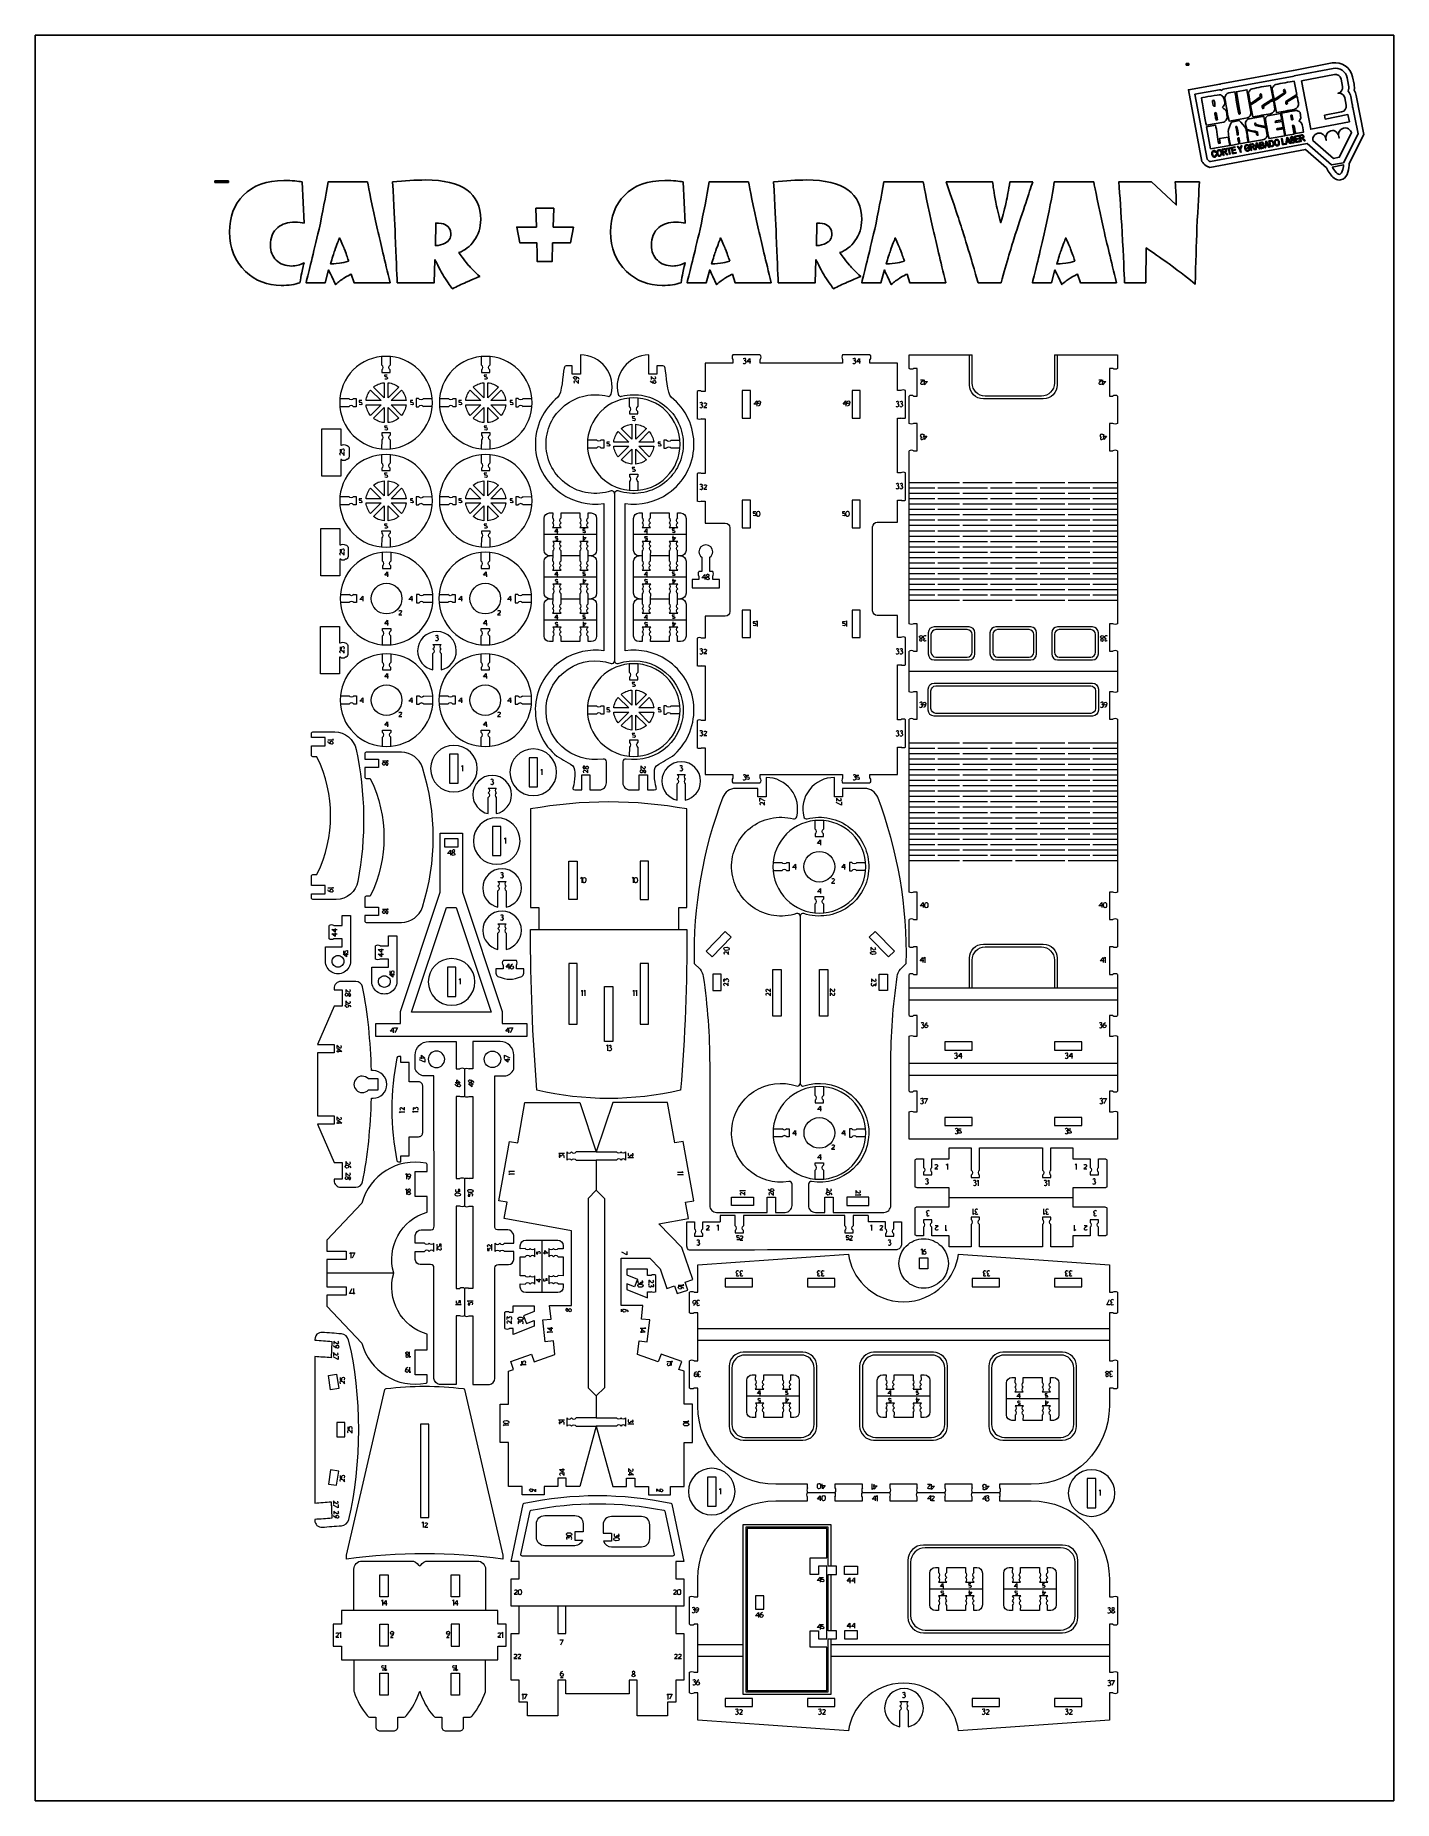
# Model space of a CAD drawing. Header units: centimetres. Extents: x -25 to 25, y -32.5 to 32.5.
import ezdxf

# ---------------------------------------------------------------- set-up
doc = ezdxf.new("R2010")
doc.units = ezdxf.units.CM
doc.header["$MEASUREMENT"] = 0
doc.header["$XCLIPFRAME"] = 0
doc.layers.add('Capa 1', color=7, linetype='Continuous')
picture_1 = doc.add_image_def('image1.jpg', size_in_pixel=(515, 360))
picture_2 = doc.add_image_def('image2.jpg', size_in_pixel=(2613, 331))

msp = doc.modelspace()

# ---------------------------------------------------------------- linework, layer by layer
at = {"layer": 'Capa 1', "color": 254}
msp.add_lwpolyline([(-25, -32.5), (25, -32.5), (25, 32.5), (-25, 32.5), (-25, -32.5)], close=True, dxfattribs=at)
at = {"layer": 'Capa 1', "color": 250, "lineweight": 20}
msp.add_lwpolyline([(-9.93924, 2.61597), (-9.43424, 2.61597), (-9.43424, 2.91897), (-9.93924, 2.91897), (-9.93924, 2.61597)], close=True, dxfattribs=at)
at = {"layer": 'Capa 1', "color": 91}
msp.add_open_spline([(23.3666, 27.78563), (23.3666, 27.78563), (23.36028, 27.70825), (23.36028, 27.70825), (23.36028, 27.70825), (23.34414, 27.51054), (23.27817, 27.20733), (23.04373, 27.17285), (23.04373, 27.17285), (22.89892, 27.15155), (22.77905, 27.24883), (22.69339, 27.35357), (22.69339, 27.35357), (22.64534, 27.41232), (22.59877, 27.48215), (22.56238, 27.54914), (22.56238, 27.54914), (22.56238, 27.54914), (22.52253, 27.62245), (22.52253, 27.62245), (22.52253, 27.62245), (22.52253, 27.62245), (21.75055, 28.30142), (21.75055, 28.30142), (21.75055, 28.30142), (21.75055, 28.30142), (18.23803, 27.63774), (18.23803, 27.63774), (18.23803, 27.63774), (18.23803, 27.63774), (18.18623, 27.65603), (18.18623, 27.65603), (18.18623, 27.65603), (18.17405, 27.66033), (18.16205, 27.66515), (18.15028, 27.67047), (18.15028, 27.67047), (18.0798, 27.70233), (18.01987, 27.75123), (17.97266, 27.81226), (17.97266, 27.81226), (17.97266, 27.81226), (17.94266, 27.85104), (17.94266, 27.85104), (17.94266, 27.85104), (17.94266, 27.85104), (17.44328, 30.49425), (17.44328, 30.49425), (17.44328, 30.49425), (17.44328, 30.49425), (18.59508, 30.70585), (18.59508, 30.70585), (18.59508, 30.70585), (18.59508, 30.70585), (18.62046, 30.70035), (18.62046, 30.70035), (18.62046, 30.70035), (18.62046, 30.70035), (18.64348, 30.71474), (18.64348, 30.71474), (18.64348, 30.71474), (18.64348, 30.71474), (21.30492, 31.20368), (21.30492, 31.20368), (21.30492, 31.20368), (21.30492, 31.20368), (21.30744, 31.20393), (21.30744, 31.20393), (21.30744, 31.20393), (21.30744, 31.20393), (22.73622, 31.48072), (22.73622, 31.48072), (22.73622, 31.48072), (23.0834, 31.54797), (23.42105, 31.3199), (23.48831, 30.97273), (23.48831, 30.97273), (23.48831, 30.97273), (23.54155, 30.69795), (23.54155, 30.69795), (23.54155, 30.69795), (23.55526, 30.6272), (23.55692, 30.55492), (23.54664, 30.48412), (23.54664, 30.48412), (23.58262, 30.42228), (23.60805, 30.35468), (23.62179, 30.2838), (23.62179, 30.2838), (23.62179, 30.2838), (23.90047, 28.84528), (23.90047, 28.84528), (23.90047, 28.84528), (23.90047, 28.84528), (23.3666, 27.78563), (23.3666, 27.78563)], degree=3, knots=[0, 0, 0, 0, 0.04, 0.04, 0.04, 0.04, 0.08, 0.08, 0.08, 0.08, 0.12, 0.12, 0.12, 0.12, 0.16, 0.16, 0.16, 0.16, 0.2, 0.2, 0.2, 0.2, 0.24, 0.24, 0.24, 0.24, 0.28, 0.28, 0.28, 0.28, 0.32, 0.32, 0.32, 0.32, 0.36, 0.36, 0.36, 0.36, 0.4, 0.4, 0.4, 0.4, 0.44, 0.44, 0.44, 0.44, 0.48, 0.48, 0.48, 0.48, 0.52, 0.52, 0.52, 0.52, 0.56, 0.56, 0.56, 0.56, 0.6, 0.6, 0.6, 0.6, 0.64, 0.64, 0.64, 0.64, 0.68, 0.68, 0.68, 0.68, 0.72, 0.72, 0.72, 0.72, 0.76, 0.76, 0.76, 0.76, 0.8, 0.8, 0.8, 0.8, 0.84, 0.84, 0.84, 0.84, 0.88, 0.88, 0.88, 0.88, 0.92, 0.92, 0.92, 0.92, 1, 1, 1, 1], dxfattribs=at)
at = {"layer": 'Capa 1', "color": 108}
for points, knots in [([(21.81724, 28.52165), (21.81724, 28.52165), (18.25415, 27.84841), (18.25415, 27.84841), (18.25415, 27.84841), (18.24746, 27.85077), (18.24085, 27.85342), (18.23431, 27.85638), (18.23431, 27.85638), (18.19402, 27.87459), (18.16066, 27.90268), (18.13403, 27.93709), (18.13403, 27.93709), (18.13403, 27.93709), (17.68182, 30.33064), (17.68182, 30.33064), (17.68182, 30.33064), (17.68182, 30.33064), (18.59177, 30.49781), (18.59177, 30.49781), (18.59177, 30.49781), (18.61552, 30.49267), (18.63911, 30.48331), (18.66201, 30.47151), (18.66201, 30.47151), (18.67881, 30.49058), (18.69732, 30.50781), (18.71861, 30.52111), (18.71861, 30.52111), (18.71861, 30.52111), (21.33327, 31.00146), (21.33327, 31.00146), (21.33327, 31.00146), (21.33327, 31.00146), (21.33678, 31.0018), (21.33678, 31.0018), (21.33678, 31.0018), (21.33678, 31.0018), (22.77502, 31.28042), (22.77502, 31.28042), (22.77502, 31.28042), (23.01181, 31.32629), (23.24216, 31.17072), (23.28802, 30.93392), (23.28802, 30.93392), (23.28802, 30.93392), (23.34126, 30.65915), (23.34126, 30.65915), (23.34126, 30.65915), (23.35579, 30.58414), (23.35011, 30.50979), (23.32804, 30.44174), (23.32804, 30.44174), (23.37393, 30.38685), (23.40696, 30.32), (23.42149, 30.24499), (23.42149, 30.24499), (23.42149, 30.24499), (23.47473, 29.97021), (23.47473, 29.97021), (23.47473, 29.97021), (23.48304, 29.92729), (23.48473, 29.88458), (23.48053, 29.84314), (23.48053, 29.84314), (23.48053, 29.84314), (23.49866, 29.84665), (23.49866, 29.84665), (23.49866, 29.84665), (23.49866, 29.84665), (23.57036, 29.47657), (23.57036, 29.47657), (23.57036, 29.47657), (23.57036, 29.47657), (23.68693, 28.87487), (23.68693, 28.87487), (23.68693, 28.87487), (23.68693, 28.87487), (23.15005, 27.80926), (23.15005, 27.80926), (23.15005, 27.80926), (23.15005, 27.80926), (22.7149, 27.72496), (22.7149, 27.72496), (22.7149, 27.72496), (22.7149, 27.72496), (21.81892, 28.51299), (21.81892, 28.51299), (21.81892, 28.51299), (21.81892, 28.51299), (21.81724, 28.52165), (21.81724, 28.52165)], [0, 0, 0, 0, 0.04166667, 0.04166667, 0.04166667, 0.04166667, 0.08333333, 0.08333333, 0.08333333, 0.08333333, 0.125, 0.125, 0.125, 0.125, 0.16666667, 0.16666667, 0.16666667, 0.16666667, 0.20833333, 0.20833333, 0.20833333, 0.20833333, 0.25, 0.25, 0.25, 0.25, 0.29166667, 0.29166667, 0.29166667, 0.29166667, 0.33333333, 0.33333333, 0.33333333, 0.33333333, 0.375, 0.375, 0.375, 0.375, 0.41666667, 0.41666667, 0.41666667, 0.41666667, 0.45833333, 0.45833333, 0.45833333, 0.45833333, 0.5, 0.5, 0.5, 0.5, 0.54166667, 0.54166667, 0.54166667, 0.54166667, 0.58333333, 0.58333333, 0.58333333, 0.58333333, 0.625, 0.625, 0.625, 0.625, 0.66666667, 0.66666667, 0.66666667, 0.66666667, 0.70833333, 0.70833333, 0.70833333, 0.70833333, 0.75, 0.75, 0.75, 0.75, 0.79166667, 0.79166667, 0.79166667, 0.79166667, 0.83333333, 0.83333333, 0.83333333, 0.83333333, 0.875, 0.875, 0.875, 0.875, 0.91666667, 0.91666667, 0.91666667, 0.91666667, 1, 1, 1, 1]), ([(20.08822, 30.22993), (20.07974, 30.32669), (20.06114, 30.32215), (20.09806, 30.34831), (20.09806, 30.34831), (20.14204, 30.33081), (20.12324, 30.33754), (20.14595, 30.21567), (20.14595, 30.21567), (20.05834, 30.1588), (19.80667, 29.96763), (19.7328, 29.93163), (19.7328, 29.93163), (19.7328, 29.93163), (19.81661, 29.4983), (19.81661, 29.4983), (19.81661, 29.4983), (20.03307, 29.53361), (20.25275, 29.5744), (20.46867, 29.61388), (20.46867, 29.61388), (20.57712, 29.6337), (20.62583, 29.75441), (20.6256, 29.78791), (20.6256, 29.78791), (20.62525, 29.8383), (20.58188, 30.04729), (20.5676, 30.10406), (20.5676, 30.10406), (20.50383, 30.08171), (20.41235, 30.01312), (20.34479, 29.97194), (20.34479, 29.97194), (20.06369, 29.80059), (20.31332, 29.86162), (20.18297, 29.80472), (20.18297, 29.80472), (20.15333, 29.83491), (20.15545, 29.86658), (20.15679, 29.90403), (20.15679, 29.90403), (20.21545, 29.95123), (20.29398, 29.99329), (20.35946, 30.03581), (20.35946, 30.03581), (20.41783, 30.07372), (20.50142, 30.13184), (20.55959, 30.16175), (20.55959, 30.16175), (20.55959, 30.16175), (20.46926, 30.64948), (20.46926, 30.64948), (20.46926, 30.64948), (20.28352, 30.62922), (19.97201, 30.57316), (19.78877, 30.53061), (19.78877, 30.53061), (19.71989, 30.51462), (19.72429, 30.49421), (19.69099, 30.44774), (19.69099, 30.44774), (19.6547, 30.39712), (19.64807, 30.40194), (19.66327, 30.31735), (19.66327, 30.31735), (19.6802, 30.22311), (19.70037, 30.06456), (19.731, 29.97775), (19.731, 29.97775), (19.731, 29.97775), (20.08822, 30.22993), (20.08822, 30.22993)], [0, 0, 0, 0, 0.05263158, 0.05263158, 0.05263158, 0.05263158, 0.10526316, 0.10526316, 0.10526316, 0.10526316, 0.15789474, 0.15789474, 0.15789474, 0.15789474, 0.21052632, 0.21052632, 0.21052632, 0.21052632, 0.26315789, 0.26315789, 0.26315789, 0.26315789, 0.31578947, 0.31578947, 0.31578947, 0.31578947, 0.36842105, 0.36842105, 0.36842105, 0.36842105, 0.42105263, 0.42105263, 0.42105263, 0.42105263, 0.47368421, 0.47368421, 0.47368421, 0.47368421, 0.52631579, 0.52631579, 0.52631579, 0.52631579, 0.57894737, 0.57894737, 0.57894737, 0.57894737, 0.63157895, 0.63157895, 0.63157895, 0.63157895, 0.68421053, 0.68421053, 0.68421053, 0.68421053, 0.73684211, 0.73684211, 0.73684211, 0.73684211, 0.78947368, 0.78947368, 0.78947368, 0.78947368, 0.84210526, 0.84210526, 0.84210526, 0.84210526, 0.89473684, 0.89473684, 0.89473684, 0.89473684, 1, 1, 1, 1]), ([(20.96298, 30.38781), (20.95339, 30.45463), (20.92195, 30.49453), (20.98388, 30.5075), (20.98388, 30.5075), (21.01021, 30.4796), (21.01149, 30.41376), (21.01916, 30.37258), (21.01916, 30.37258), (20.93213, 30.31551), (20.67744, 30.12169), (20.60576, 30.08865), (20.60576, 30.08865), (20.60576, 30.08865), (20.69002, 29.65466), (20.69002, 29.65466), (20.69002, 29.65466), (20.90707, 29.69155), (21.1259, 29.73078), (21.34244, 29.77049), (21.34244, 29.77049), (21.44736, 29.78973), (21.49888, 29.90906), (21.49856, 29.94447), (21.49856, 29.94447), (21.49808, 29.99689), (21.45528, 30.20104), (21.43801, 30.26522), (21.43801, 30.26522), (21.43801, 30.26522), (21.08514, 30.04853), (21.08514, 30.04853), (21.08514, 30.04853), (21.07512, 29.98639), (21.10939, 30.00095), (21.06883, 29.96371), (21.06883, 29.96371), (21.03275, 29.97189), (21.0476, 29.95931), (21.03357, 29.99784), (21.03357, 29.99784), (21.02548, 30.02006), (21.02928, 30.04018), (21.03009, 30.06057), (21.03009, 30.06057), (21.03009, 30.06057), (21.43234, 30.31887), (21.43234, 30.31887), (21.43234, 30.31887), (21.43234, 30.31887), (21.34264, 30.80568), (21.34264, 30.80568), (21.34264, 30.80568), (21.16355, 30.78833), (20.84104, 30.72824), (20.66252, 30.68724), (20.66252, 30.68724), (20.59282, 30.67123), (20.59786, 30.65166), (20.56423, 30.60472), (20.56423, 30.60472), (20.5279, 30.554), (20.52113, 30.5587), (20.53635, 30.47384), (20.53635, 30.47384), (20.55292, 30.38141), (20.57381, 30.21826), (20.60418, 30.13427), (20.60418, 30.13427), (20.60418, 30.13427), (20.96298, 30.38781), (20.96298, 30.38781)], [0, 0, 0, 0, 0.05263158, 0.05263158, 0.05263158, 0.05263158, 0.10526316, 0.10526316, 0.10526316, 0.10526316, 0.15789474, 0.15789474, 0.15789474, 0.15789474, 0.21052632, 0.21052632, 0.21052632, 0.21052632, 0.26315789, 0.26315789, 0.26315789, 0.26315789, 0.31578947, 0.31578947, 0.31578947, 0.31578947, 0.36842105, 0.36842105, 0.36842105, 0.36842105, 0.42105263, 0.42105263, 0.42105263, 0.42105263, 0.47368421, 0.47368421, 0.47368421, 0.47368421, 0.52631579, 0.52631579, 0.52631579, 0.52631579, 0.57894737, 0.57894737, 0.57894737, 0.57894737, 0.63157895, 0.63157895, 0.63157895, 0.63157895, 0.68421053, 0.68421053, 0.68421053, 0.68421053, 0.73684211, 0.73684211, 0.73684211, 0.73684211, 0.78947368, 0.78947368, 0.78947368, 0.78947368, 0.84210526, 0.84210526, 0.84210526, 0.84210526, 0.89473684, 0.89473684, 0.89473684, 0.89473684, 1, 1, 1, 1]), ([(21.60177, 30.82141), (21.60177, 30.82141), (22.81735, 31.0569), (22.81735, 31.0569), (22.81735, 31.0569), (22.93125, 31.07896), (23.04249, 31.00383), (23.06455, 30.88994), (23.06455, 30.88994), (23.06455, 30.88994), (23.11778, 30.61516), (23.11778, 30.61516), (23.11778, 30.61516), (23.13984, 30.50126), (23.06471, 30.39003), (22.95082, 30.36796), (22.95082, 30.36796), (23.06471, 30.39003), (23.17595, 30.3149), (23.19801, 30.201), (23.19801, 30.201), (23.19801, 30.201), (23.25125, 29.92622), (23.25125, 29.92622), (23.25125, 29.92622), (23.27331, 29.81233), (23.19818, 29.70109), (23.08429, 29.67903), (23.08429, 29.67903), (23.08429, 29.67903), (22.45675, 29.55746), (22.45675, 29.55746), (22.45675, 29.55746), (22.45675, 29.55746), (22.48371, 29.4183), (22.48371, 29.4183), (22.48371, 29.4183), (22.48371, 29.4183), (23.31832, 29.57999), (23.31832, 29.57999), (23.31832, 29.57999), (23.31832, 29.57999), (23.36893, 29.31875), (23.36893, 29.31875), (23.36893, 29.31875), (23.36893, 29.31875), (21.94627, 29.04314), (21.94627, 29.04314), (21.94627, 29.04314), (21.94627, 29.04314), (21.60177, 30.82141), (21.60177, 30.82141)], [0, 0, 0, 0, 0.07142857, 0.07142857, 0.07142857, 0.07142857, 0.14285714, 0.14285714, 0.14285714, 0.14285714, 0.21428571, 0.21428571, 0.21428571, 0.21428571, 0.28571429, 0.28571429, 0.28571429, 0.28571429, 0.35714286, 0.35714286, 0.35714286, 0.35714286, 0.42857143, 0.42857143, 0.42857143, 0.42857143, 0.5, 0.5, 0.5, 0.5, 0.57142857, 0.57142857, 0.57142857, 0.57142857, 0.64285714, 0.64285714, 0.64285714, 0.64285714, 0.71428571, 0.71428571, 0.71428571, 0.71428571, 0.78571429, 0.78571429, 0.78571429, 0.78571429, 0.85714286, 0.85714286, 0.85714286, 0.85714286, 1, 1, 1, 1]), ([(18.69779, 29.84509), (18.71098, 29.85928), (18.76611, 29.93163), (18.77484, 29.94887), (18.77484, 29.94887), (18.79573, 29.99014), (18.76923, 30.20475), (18.71437, 30.24824), (18.71437, 30.24824), (18.68807, 30.26909), (18.63598, 30.30787), (18.60965, 30.31251), (18.60965, 30.31251), (18.57073, 30.31936), (18.00016, 30.21214), (17.92263, 30.19338), (17.92263, 30.19338), (17.95532, 29.99087), (18.06429, 29.34333), (18.1062, 29.19185), (18.1062, 29.19185), (18.1062, 29.19185), (18.74435, 29.30557), (18.74435, 29.30557), (18.74435, 29.30557), (18.80849, 29.31706), (18.82183, 29.36668), (18.85133, 29.40695), (18.85133, 29.40695), (18.89775, 29.47032), (18.88081, 29.47582), (18.86286, 29.57183), (18.86286, 29.57183), (18.85177, 29.63118), (18.85335, 29.71695), (18.80881, 29.75732), (18.80881, 29.75732), (18.77048, 29.79206), (18.72849, 29.79599), (18.69779, 29.84509)], [0, 0, 0, 0, 0.09090909, 0.09090909, 0.09090909, 0.09090909, 0.18181818, 0.18181818, 0.18181818, 0.18181818, 0.27272727, 0.27272727, 0.27272727, 0.27272727, 0.36363636, 0.36363636, 0.36363636, 0.36363636, 0.45454545, 0.45454545, 0.45454545, 0.45454545, 0.54545455, 0.54545455, 0.54545455, 0.54545455, 0.63636364, 0.63636364, 0.63636364, 0.63636364, 0.72727273, 0.72727273, 0.72727273, 0.72727273, 0.81818182, 0.81818182, 0.81818182, 0.81818182, 1, 1, 1, 1]), ([(18.37786, 29.88637), (18.34625, 29.90122), (18.329, 30.06151), (18.33422, 30.09649), (18.33422, 30.09649), (18.33422, 30.09649), (18.3826, 30.11006), (18.3826, 30.11006), (18.3826, 30.11006), (18.40915, 30.05299), (18.42807, 29.94792), (18.42247, 29.8866), (18.42247, 29.8866), (18.42247, 29.8866), (18.37786, 29.88637), (18.37786, 29.88637)], [0, 0, 0, 0, 0.2, 0.2, 0.2, 0.2, 0.4, 0.4, 0.4, 0.4, 0.6, 0.6, 0.6, 0.6, 1, 1, 1, 1]), ([(19.6181, 29.46218), (19.6945, 29.47588), (19.76153, 29.5859), (19.74684, 29.66772), (19.74684, 29.66772), (19.74684, 29.66772), (19.5957, 30.494), (19.5957, 30.494), (19.5957, 30.494), (19.5957, 30.494), (19.20887, 30.42282), (19.20887, 30.42282), (19.20887, 30.42282), (19.20887, 30.42282), (19.32463, 29.76739), (19.32463, 29.76739), (19.32463, 29.76739), (19.33076, 29.73351), (19.34165, 29.68903), (19.34584, 29.65666), (19.34584, 29.65666), (19.35325, 29.59947), (19.3622, 29.61036), (19.31847, 29.59646), (19.31847, 29.59646), (19.27157, 29.63577), (19.18198, 30.29532), (19.15574, 30.41306), (19.15574, 30.41306), (19.10205, 30.40939), (18.91225, 30.38253), (18.8732, 30.35941), (18.8732, 30.35941), (18.85658, 30.34958), (18.81991, 30.29482), (18.80727, 30.27686), (18.80727, 30.27686), (18.77943, 30.2373), (18.77716, 30.23758), (18.78884, 30.17238), (18.78884, 30.17238), (18.82796, 29.9539), (18.90597, 29.46336), (18.94328, 29.34178), (18.94328, 29.34178), (18.94328, 29.34178), (19.6181, 29.46218), (19.6181, 29.46218)], [0, 0, 0, 0, 0.07692308, 0.07692308, 0.07692308, 0.07692308, 0.15384615, 0.15384615, 0.15384615, 0.15384615, 0.23076923, 0.23076923, 0.23076923, 0.23076923, 0.30769231, 0.30769231, 0.30769231, 0.30769231, 0.38461538, 0.38461538, 0.38461538, 0.38461538, 0.46153846, 0.46153846, 0.46153846, 0.46153846, 0.53846154, 0.53846154, 0.53846154, 0.53846154, 0.61538462, 0.61538462, 0.61538462, 0.61538462, 0.69230769, 0.69230769, 0.69230769, 0.69230769, 0.76923077, 0.76923077, 0.76923077, 0.76923077, 0.84615385, 0.84615385, 0.84615385, 0.84615385, 1, 1, 1, 1]), ([(18.46079, 29.65511), (18.46079, 29.65511), (18.5129, 29.38909), (18.5129, 29.38909), (18.5129, 29.38909), (18.5129, 29.38909), (18.46348, 29.37833), (18.46348, 29.37833), (18.46348, 29.37833), (18.44674, 29.43404), (18.44036, 29.49021), (18.43011, 29.5446), (18.43011, 29.5446), (18.41652, 29.61679), (18.39086, 29.64993), (18.46079, 29.65511)], [0, 0, 0, 0, 0.2, 0.2, 0.2, 0.2, 0.4, 0.4, 0.4, 0.4, 0.6, 0.6, 0.6, 0.6, 1, 1, 1, 1]), ([(19.29975, 28.50039), (19.30115, 28.54077), (19.28952, 28.58474), (19.28166, 28.62539), (19.28166, 28.62539), (19.25942, 28.74044), (19.26104, 28.71188), (19.28329, 28.73206), (19.28329, 28.73206), (19.31244, 28.7198), (19.29629, 28.74292), (19.31024, 28.6933), (19.31024, 28.6933), (19.31024, 28.6933), (19.34156, 28.50614), (19.34156, 28.50614), (19.34156, 28.50614), (19.34156, 28.50614), (19.64778, 28.56258), (19.64778, 28.56258), (19.64778, 28.56258), (19.61152, 28.72834), (19.59295, 28.90403), (19.55637, 29.06808), (19.55637, 29.06808), (19.54081, 29.13787), (19.35989, 29.30293), (19.31655, 29.35716), (19.31655, 29.35716), (19.31655, 29.35716), (19.03607, 29.30395), (19.03607, 29.30395), (19.03607, 29.30395), (18.99838, 29.22736), (18.89266, 29.02789), (18.90557, 28.95141), (18.90557, 28.95141), (18.92708, 28.824), (18.96298, 28.55648), (19.00003, 28.44511), (19.00003, 28.44511), (19.00003, 28.44511), (19.29975, 28.50039), (19.29975, 28.50039)], [0, 0, 0, 0, 0.08333333, 0.08333333, 0.08333333, 0.08333333, 0.16666667, 0.16666667, 0.16666667, 0.16666667, 0.25, 0.25, 0.25, 0.25, 0.33333333, 0.33333333, 0.33333333, 0.33333333, 0.41666667, 0.41666667, 0.41666667, 0.41666667, 0.5, 0.5, 0.5, 0.5, 0.58333333, 0.58333333, 0.58333333, 0.58333333, 0.66666667, 0.66666667, 0.66666667, 0.66666667, 0.75, 0.75, 0.75, 0.75, 0.83333333, 0.83333333, 0.83333333, 0.83333333, 1, 1, 1, 1]), ([(19.90497, 29.18145), (19.88981, 29.22697), (19.88599, 29.23748), (19.90058, 29.26689), (19.90058, 29.26689), (19.95789, 29.25273), (19.89943, 29.21917), (19.98007, 29.20065), (19.98007, 29.20065), (19.98007, 29.20065), (20.28449, 29.14045), (20.28449, 29.14045), (20.28449, 29.14045), (20.28449, 29.14045), (20.21568, 29.51539), (20.21568, 29.51539), (20.21568, 29.51539), (20.07079, 29.50719), (19.84861, 29.45111), (19.69616, 29.42566), (19.69616, 29.42566), (19.63624, 29.41566), (19.62416, 29.41786), (19.59649, 29.37907), (19.59649, 29.37907), (19.58447, 29.36221), (19.549, 29.31617), (19.54578, 29.29966), (19.54578, 29.29966), (19.53895, 29.26457), (19.57685, 29.08278), (19.59029, 29.04235), (19.59029, 29.04235), (19.68941, 28.99387), (19.88274, 28.98219), (19.98887, 28.93482), (19.98887, 28.93482), (19.98887, 28.93482), (20.00085, 28.82282), (20.00085, 28.82282), (20.00085, 28.82282), (19.94744, 28.81275), (19.96242, 28.84989), (19.94929, 28.90593), (19.94929, 28.90593), (19.90977, 28.92456), (19.63913, 28.9946), (19.59439, 28.99743), (19.59439, 28.99743), (19.59439, 28.99743), (19.67156, 28.56526), (19.67156, 28.56526), (19.67156, 28.56526), (19.84821, 28.59723), (20.05533, 28.62368), (20.22647, 28.66403), (20.22647, 28.66403), (20.28708, 28.67832), (20.35169, 28.75588), (20.34198, 28.82481), (20.34198, 28.82481), (20.33119, 28.90147), (20.31045, 29.02092), (20.29118, 29.09591), (20.29118, 29.09591), (20.29118, 29.09591), (19.90497, 29.18145), (19.90497, 29.18145)], [0, 0, 0, 0, 0.05555556, 0.05555556, 0.05555556, 0.05555556, 0.11111111, 0.11111111, 0.11111111, 0.11111111, 0.16666667, 0.16666667, 0.16666667, 0.16666667, 0.22222222, 0.22222222, 0.22222222, 0.22222222, 0.27777778, 0.27777778, 0.27777778, 0.27777778, 0.33333333, 0.33333333, 0.33333333, 0.33333333, 0.38888889, 0.38888889, 0.38888889, 0.38888889, 0.44444444, 0.44444444, 0.44444444, 0.44444444, 0.5, 0.5, 0.5, 0.5, 0.55555556, 0.55555556, 0.55555556, 0.55555556, 0.61111111, 0.61111111, 0.61111111, 0.61111111, 0.66666667, 0.66666667, 0.66666667, 0.66666667, 0.72222222, 0.72222222, 0.72222222, 0.72222222, 0.77777778, 0.77777778, 0.77777778, 0.77777778, 0.83333333, 0.83333333, 0.83333333, 0.83333333, 0.88888889, 0.88888889, 0.88888889, 0.88888889, 1, 1, 1, 1]), ([(20.69617, 29.04449), (20.70788, 29.06576), (20.69548, 29.0559), (20.72183, 29.06615), (20.72183, 29.06615), (20.72183, 29.06615), (20.93531, 29.10397), (20.93531, 29.10397), (20.93531, 29.10397), (20.93531, 29.10397), (20.89273, 29.32726), (20.89273, 29.32726), (20.89273, 29.32726), (20.89273, 29.32726), (20.64566, 29.28846), (20.64566, 29.28846), (20.64566, 29.28846), (20.64566, 29.28846), (20.6392, 29.32954), (20.6392, 29.32954), (20.6392, 29.32954), (20.69663, 29.37334), (20.81118, 29.36483), (20.88387, 29.38793), (20.88387, 29.38793), (20.88387, 29.38793), (20.83639, 29.62155), (20.83639, 29.62155), (20.83639, 29.62155), (20.83639, 29.62155), (20.35161, 29.53028), (20.35161, 29.53028), (20.35161, 29.53028), (20.30536, 29.50339), (20.27448, 29.44157), (20.28399, 29.38458), (20.28399, 29.38458), (20.30528, 29.25692), (20.38956, 28.75951), (20.41135, 28.69793), (20.41135, 28.69793), (20.41135, 28.69793), (20.9924, 28.80424), (20.9924, 28.80424), (20.9924, 28.80424), (20.9924, 28.80424), (20.94248, 29.06198), (20.94248, 29.06198), (20.94248, 29.06198), (20.94248, 29.06198), (20.70544, 29.02093), (20.70544, 29.02093), (20.70544, 29.02093), (20.70544, 29.02093), (20.69617, 29.04449), (20.69617, 29.04449)], [0, 0, 0, 0, 0.06666667, 0.06666667, 0.06666667, 0.06666667, 0.13333333, 0.13333333, 0.13333333, 0.13333333, 0.2, 0.2, 0.2, 0.2, 0.26666667, 0.26666667, 0.26666667, 0.26666667, 0.33333333, 0.33333333, 0.33333333, 0.33333333, 0.4, 0.4, 0.4, 0.4, 0.46666667, 0.46666667, 0.46666667, 0.46666667, 0.53333333, 0.53333333, 0.53333333, 0.53333333, 0.6, 0.6, 0.6, 0.6, 0.66666667, 0.66666667, 0.66666667, 0.66666667, 0.73333333, 0.73333333, 0.73333333, 0.73333333, 0.8, 0.8, 0.8, 0.8, 0.86666667, 0.86666667, 0.86666667, 0.86666667, 1, 1, 1, 1]), ([(21.31668, 29.19086), (21.3497, 29.17283), (21.35285, 29.07558), (21.35939, 29.03906), (21.35939, 29.03906), (21.36881, 28.98649), (21.38031, 28.93383), (21.38601, 28.88079), (21.38601, 28.88079), (21.38601, 28.88079), (21.6798, 28.93346), (21.6798, 28.93346), (21.6798, 28.93346), (21.65677, 29.01962), (21.64866, 29.20301), (21.60594, 29.2673), (21.60594, 29.2673), (21.58797, 29.29853), (21.54716, 29.31359), (21.51886, 29.33636), (21.51886, 29.33636), (21.55871, 29.44448), (21.60612, 29.37754), (21.57438, 29.55301), (21.57438, 29.55301), (21.56361, 29.61248), (21.56803, 29.6491), (21.53119, 29.67865), (21.53119, 29.67865), (21.52095, 29.68688), (21.45559, 29.73017), (21.4452, 29.73247), (21.4452, 29.73247), (21.40107, 29.74223), (20.96045, 29.65134), (20.87407, 29.63686), (20.87407, 29.63686), (20.87407, 29.63686), (21.02213, 28.80717), (21.02213, 28.80717), (21.02213, 28.80717), (21.02213, 28.80717), (21.3368, 28.86581), (21.3368, 28.86581), (21.3368, 28.86581), (21.3368, 28.86581), (21.28137, 29.18214), (21.28137, 29.18214), (21.28137, 29.18214), (21.28137, 29.18214), (21.31668, 29.19086), (21.31668, 29.19086)], [0, 0, 0, 0, 0.07142857, 0.07142857, 0.07142857, 0.07142857, 0.14285714, 0.14285714, 0.14285714, 0.14285714, 0.21428571, 0.21428571, 0.21428571, 0.21428571, 0.28571429, 0.28571429, 0.28571429, 0.28571429, 0.35714286, 0.35714286, 0.35714286, 0.35714286, 0.42857143, 0.42857143, 0.42857143, 0.42857143, 0.5, 0.5, 0.5, 0.5, 0.57142857, 0.57142857, 0.57142857, 0.57142857, 0.64285714, 0.64285714, 0.64285714, 0.64285714, 0.71428571, 0.71428571, 0.71428571, 0.71428571, 0.78571429, 0.78571429, 0.78571429, 0.78571429, 0.85714286, 0.85714286, 0.85714286, 0.85714286, 1, 1, 1, 1]), ([(21.26525, 29.38022), (21.23576, 29.39149), (21.24815, 29.36076), (21.228, 29.47029), (21.228, 29.47029), (21.20765, 29.58091), (21.21041, 29.53894), (21.23338, 29.55802), (21.23338, 29.55802), (21.26721, 29.54874), (21.25047, 29.59357), (21.27358, 29.46807), (21.27358, 29.46807), (21.2941, 29.35658), (21.28991, 29.3985), (21.26525, 29.38022)], [0, 0, 0, 0, 0.2, 0.2, 0.2, 0.2, 0.4, 0.4, 0.4, 0.4, 0.6, 0.6, 0.6, 0.6, 1, 1, 1, 1]), ([(18.25872, 28.31689), (18.25872, 28.31689), (18.96474, 28.44319), (18.96474, 28.44319), (18.96474, 28.44319), (18.96474, 28.44319), (18.90756, 28.75228), (18.90756, 28.75228), (18.90756, 28.75228), (18.90756, 28.75228), (18.58687, 28.69488), (18.58687, 28.69488), (18.58687, 28.69488), (18.58687, 28.69488), (18.61121, 28.52835), (18.61121, 28.52835), (18.61121, 28.52835), (18.61121, 28.52835), (18.56717, 28.51874), (18.56717, 28.51874), (18.56717, 28.51874), (18.50136, 28.67089), (18.50026, 29.0344), (18.43754, 29.18836), (18.43754, 29.18836), (18.43754, 29.18836), (18.11595, 29.13306), (18.11595, 29.13306), (18.11595, 29.13306), (18.11595, 29.13306), (18.25872, 28.31689), (18.25872, 28.31689)], [0, 0, 0, 0, 0.11111111, 0.11111111, 0.11111111, 0.11111111, 0.22222222, 0.22222222, 0.22222222, 0.22222222, 0.33333333, 0.33333333, 0.33333333, 0.33333333, 0.44444444, 0.44444444, 0.44444444, 0.44444444, 0.55555556, 0.55555556, 0.55555556, 0.55555556, 0.66666667, 0.66666667, 0.66666667, 0.66666667, 0.77777778, 0.77777778, 0.77777778, 0.77777778, 1, 1, 1, 1]), ([(19.19704, 29.0959), (19.1877, 29.14804), (19.1764, 29.13564), (19.21908, 29.14793), (19.21908, 29.14793), (19.24236, 29.12139), (19.28891, 28.86249), (19.27693, 28.82524), (19.27693, 28.82524), (19.23444, 28.82177), (19.24561, 28.82492), (19.23653, 28.87559), (19.23653, 28.87559), (19.23653, 28.87559), (19.19704, 29.0959), (19.19704, 29.0959)], [0, 0, 0, 0, 0.2, 0.2, 0.2, 0.2, 0.4, 0.4, 0.4, 0.4, 0.6, 0.6, 0.6, 0.6, 1, 1, 1, 1]), ([(20.45066, 28.3881), (20.45066, 28.3881), (20.41014, 28.6141), (20.41014, 28.6141), (20.41014, 28.6141), (20.41014, 28.6141), (20.47406, 28.62556), (20.47406, 28.62556), (20.47406, 28.62556), (20.48985, 28.62839), (20.50214, 28.62918), (20.51084, 28.62786), (20.51084, 28.62786), (20.52227, 28.62622), (20.53277, 28.62126), (20.54242, 28.61316), (20.54242, 28.61316), (20.55203, 28.605), (20.56034, 28.59406), (20.56736, 28.58033), (20.56736, 28.58033), (20.5744, 28.56655), (20.5797, 28.54969), (20.58327, 28.52975), (20.58327, 28.52975), (20.58786, 28.50418), (20.58802, 28.48179), (20.58368, 28.46261), (20.58368, 28.46261), (20.57942, 28.44343), (20.57205, 28.42907), (20.56161, 28.41949), (20.56161, 28.41949), (20.5512, 28.40997), (20.53651, 28.40348), (20.51752, 28.40008), (20.51752, 28.40008), (20.51752, 28.40008), (20.45066, 28.3881), (20.45066, 28.3881)], [0, 0, 0, 0, 0.09090909, 0.09090909, 0.09090909, 0.09090909, 0.18181818, 0.18181818, 0.18181818, 0.18181818, 0.27272727, 0.27272727, 0.27272727, 0.27272727, 0.36363636, 0.36363636, 0.36363636, 0.36363636, 0.45454545, 0.45454545, 0.45454545, 0.45454545, 0.54545455, 0.54545455, 0.54545455, 0.54545455, 0.63636364, 0.63636364, 0.63636364, 0.63636364, 0.72727273, 0.72727273, 0.72727273, 0.72727273, 0.81818182, 0.81818182, 0.81818182, 0.81818182, 1, 1, 1, 1]), ([(20.47053, 28.41902), (20.47053, 28.41902), (20.50992, 28.42608), (20.50992, 28.42608), (20.50992, 28.42608), (20.52581, 28.42893), (20.5374, 28.43367), (20.54467, 28.44035), (20.54467, 28.44035), (20.55194, 28.44703), (20.55676, 28.45653), (20.55906, 28.46883), (20.55906, 28.46883), (20.56215, 28.48524), (20.5618, 28.50413), (20.55797, 28.52554), (20.55797, 28.52554), (20.55384, 28.54853), (20.5475, 28.56602), (20.53895, 28.57801), (20.53895, 28.57801), (20.53038, 28.59004), (20.52086, 28.5974), (20.51029, 28.60007), (20.51029, 28.60007), (20.50323, 28.6019), (20.49254, 28.60151), (20.47829, 28.59895), (20.47829, 28.59895), (20.47829, 28.59895), (20.43952, 28.592), (20.43952, 28.592), (20.43952, 28.592), (20.43952, 28.592), (20.47053, 28.41902), (20.47053, 28.41902)], [0, 0, 0, 0, 0.1, 0.1, 0.1, 0.1, 0.2, 0.2, 0.2, 0.2, 0.3, 0.3, 0.3, 0.3, 0.4, 0.4, 0.4, 0.4, 0.5, 0.5, 0.5, 0.5, 0.6, 0.6, 0.6, 0.6, 0.7, 0.7, 0.7, 0.7, 0.8, 0.8, 0.8, 0.8, 1, 1, 1, 1]), ([(20.61144, 28.53045), (20.60453, 28.56896), (20.6077, 28.60006), (20.621, 28.62377), (20.621, 28.62377), (20.63422, 28.64748), (20.65352, 28.66164), (20.67882, 28.66617), (20.67882, 28.66617), (20.69518, 28.6691), (20.7109, 28.66714), (20.72601, 28.66035), (20.72601, 28.66035), (20.74115, 28.65351), (20.75423, 28.642), (20.76528, 28.62579), (20.76528, 28.62579), (20.77627, 28.60963), (20.78398, 28.58934), (20.78833, 28.56504), (20.78833, 28.56504), (20.79433, 28.53158), (20.79158, 28.50296), (20.78016, 28.4792), (20.78016, 28.4792), (20.76754, 28.45298), (20.74768, 28.43743), (20.72054, 28.43256), (20.72054, 28.43256), (20.69318, 28.42766), (20.66906, 28.4356), (20.6481, 28.45645), (20.6481, 28.45645), (20.62914, 28.47531), (20.61691, 28.49995), (20.61144, 28.53045)], [0, 0, 0, 0, 0.1, 0.1, 0.1, 0.1, 0.2, 0.2, 0.2, 0.2, 0.3, 0.3, 0.3, 0.3, 0.4, 0.4, 0.4, 0.4, 0.5, 0.5, 0.5, 0.5, 0.6, 0.6, 0.6, 0.6, 0.7, 0.7, 0.7, 0.7, 0.8, 0.8, 0.8, 0.8, 1, 1, 1, 1]), ([(20.63676, 28.53461), (20.64175, 28.50673), (20.65177, 28.48627), (20.66684, 28.47311), (20.66684, 28.47311), (20.68186, 28.45994), (20.69822, 28.45495), (20.71579, 28.4581), (20.71579, 28.4581), (20.73379, 28.46132), (20.74749, 28.47176), (20.75692, 28.48947), (20.75692, 28.48947), (20.76634, 28.50718), (20.76836, 28.5311), (20.76296, 28.5612), (20.76296, 28.5612), (20.75948, 28.58061), (20.75321, 28.59741), (20.74421, 28.61159), (20.74421, 28.61159), (20.73727, 28.6224), (20.72832, 28.63052), (20.71734, 28.63577), (20.71734, 28.63577), (20.70634, 28.64108), (20.69509, 28.6427), (20.68356, 28.64063), (20.68356, 28.64063), (20.66504, 28.63731), (20.65116, 28.6269), (20.64193, 28.60933), (20.64193, 28.60933), (20.6327, 28.59177), (20.63097, 28.56686), (20.63676, 28.53461)], [0, 0, 0, 0, 0.1, 0.1, 0.1, 0.1, 0.2, 0.2, 0.2, 0.2, 0.3, 0.3, 0.3, 0.3, 0.4, 0.4, 0.4, 0.4, 0.5, 0.5, 0.5, 0.5, 0.6, 0.6, 0.6, 0.6, 0.7, 0.7, 0.7, 0.7, 0.8, 0.8, 0.8, 0.8, 1, 1, 1, 1]), ([(20.90993, 28.47041), (20.90993, 28.47041), (20.86942, 28.69643), (20.86942, 28.69643), (20.86942, 28.69643), (20.86942, 28.69643), (20.89404, 28.70084), (20.89404, 28.70084), (20.89404, 28.70084), (20.89404, 28.70084), (20.9298, 28.50134), (20.9298, 28.50134), (20.9298, 28.50134), (20.9298, 28.50134), (21.02103, 28.5177), (21.02103, 28.5177), (21.02103, 28.5177), (21.02103, 28.5177), (21.02578, 28.49118), (21.02578, 28.49118), (21.02578, 28.49118), (21.02578, 28.49118), (20.90993, 28.47041), (20.90993, 28.47041)], [0, 0, 0, 0, 0.14285714, 0.14285714, 0.14285714, 0.14285714, 0.28571429, 0.28571429, 0.28571429, 0.28571429, 0.42857143, 0.42857143, 0.42857143, 0.42857143, 0.57142857, 0.57142857, 0.57142857, 0.57142857, 0.71428571, 0.71428571, 0.71428571, 0.71428571, 1, 1, 1, 1]), ([(21.03493, 28.49282), (21.03493, 28.49282), (21.06581, 28.73163), (21.06581, 28.73163), (21.06581, 28.73163), (21.06581, 28.73163), (21.09211, 28.73634), (21.09211, 28.73634), (21.09211, 28.73634), (21.09211, 28.73634), (21.20822, 28.52389), (21.20822, 28.52389), (21.20822, 28.52389), (21.20822, 28.52389), (21.18018, 28.51886), (21.18018, 28.51886), (21.18018, 28.51886), (21.18018, 28.51886), (21.1466, 28.58354), (21.1466, 28.58354), (21.1466, 28.58354), (21.1466, 28.58354), (21.06847, 28.56953), (21.06847, 28.56953), (21.06847, 28.56953), (21.06847, 28.56953), (21.06071, 28.49744), (21.06071, 28.49744), (21.06071, 28.49744), (21.06071, 28.49744), (21.03493, 28.49282), (21.03493, 28.49282)], [0, 0, 0, 0, 0.11111111, 0.11111111, 0.11111111, 0.11111111, 0.22222222, 0.22222222, 0.22222222, 0.22222222, 0.33333333, 0.33333333, 0.33333333, 0.33333333, 0.44444444, 0.44444444, 0.44444444, 0.44444444, 0.55555556, 0.55555556, 0.55555556, 0.55555556, 0.66666667, 0.66666667, 0.66666667, 0.66666667, 0.77777778, 0.77777778, 0.77777778, 0.77777778, 1, 1, 1, 1]), ([(21.07127, 28.59512), (21.07127, 28.59512), (21.13472, 28.60649), (21.13472, 28.60649), (21.13472, 28.60649), (21.13472, 28.60649), (21.10409, 28.66562), (21.10409, 28.66562), (21.10409, 28.66562), (21.09465, 28.68375), (21.08742, 28.69858), (21.08248, 28.71012), (21.08248, 28.71012), (21.08266, 28.69517), (21.08186, 28.68021), (21.08007, 28.66512), (21.08007, 28.66512), (21.08007, 28.66512), (21.07127, 28.59512), (21.07127, 28.59512)], [0, 0, 0, 0, 0.16666667, 0.16666667, 0.16666667, 0.16666667, 0.33333333, 0.33333333, 0.33333333, 0.33333333, 0.5, 0.5, 0.5, 0.5, 0.66666667, 0.66666667, 0.66666667, 0.66666667, 1, 1, 1, 1]), ([(21.20647, 28.59883), (21.20647, 28.59883), (21.22942, 28.60522), (21.22942, 28.60522), (21.22942, 28.60522), (21.23286, 28.59303), (21.23739, 28.58385), (21.243, 28.57768), (21.243, 28.57768), (21.24861, 28.57152), (21.25582, 28.56706), (21.26467, 28.5643), (21.26467, 28.5643), (21.27352, 28.56155), (21.28306, 28.56108), (21.29316, 28.56289), (21.29316, 28.56289), (21.30774, 28.5655), (21.3184, 28.57111), (21.32518, 28.57966), (21.32518, 28.57966), (21.33194, 28.58825), (21.33428, 28.59823), (21.33225, 28.60959), (21.33225, 28.60959), (21.33105, 28.61627), (21.32854, 28.6218), (21.3247, 28.62627), (21.3247, 28.62627), (21.32092, 28.6307), (21.31576, 28.63401), (21.30926, 28.63609), (21.30926, 28.63609), (21.30279, 28.63825), (21.2892, 28.64043), (21.26855, 28.64264), (21.26855, 28.64264), (21.25015, 28.64467), (21.23681, 28.64766), (21.22846, 28.65153), (21.22846, 28.65153), (21.2201, 28.65546), (21.21311, 28.66111), (21.20757, 28.66842), (21.20757, 28.66842), (21.20196, 28.67573), (21.19828, 28.68451), (21.19645, 28.69466), (21.19645, 28.69466), (21.19317, 28.71298), (21.19639, 28.72897), (21.20614, 28.74272), (21.20614, 28.74272), (21.21584, 28.75645), (21.23074, 28.7651), (21.25074, 28.76869), (21.25074, 28.76869), (21.26451, 28.77115), (21.27706, 28.77058), (21.28834, 28.76701), (21.28834, 28.76701), (21.29964, 28.76339), (21.30903, 28.75698), (21.31659, 28.74785), (21.31659, 28.74785), (21.32409, 28.73872), (21.32929, 28.72727), (21.33218, 28.71357), (21.33218, 28.71357), (21.33218, 28.71357), (21.30922, 28.70716), (21.30922, 28.70716), (21.30922, 28.70716), (21.30538, 28.72163), (21.29901, 28.73172), (21.29017, 28.73742), (21.29017, 28.73742), (21.28137, 28.74317), (21.27012, 28.7448), (21.25644, 28.74234), (21.25644, 28.74234), (21.24255, 28.73985), (21.23253, 28.73485), (21.22633, 28.72733), (21.22633, 28.72733), (21.22013, 28.71982), (21.21794, 28.71117), (21.21969, 28.70133), (21.21969, 28.70133), (21.22134, 28.69218), (21.22529, 28.68555), (21.23156, 28.68152), (21.23156, 28.68152), (21.23778, 28.67742), (21.25072, 28.67453), (21.27038, 28.67278), (21.27038, 28.67278), (21.28957, 28.67112), (21.30318, 28.66905), (21.31125, 28.66676), (21.31125, 28.66676), (21.32359, 28.66304), (21.33346, 28.65705), (21.34084, 28.64865), (21.34084, 28.64865), (21.34826, 28.64026), (21.3531, 28.62957), (21.35544, 28.61652), (21.35544, 28.61652), (21.35776, 28.60358), (21.35683, 28.59124), (21.35268, 28.57953), (21.35268, 28.57953), (21.34854, 28.56777), (21.34173, 28.55824), (21.33231, 28.5508), (21.33231, 28.5508), (21.32288, 28.5434), (21.31086, 28.53837), (21.29613, 28.53573), (21.29613, 28.53573), (21.27325, 28.53163), (21.25375, 28.53525), (21.23772, 28.5466), (21.23772, 28.5466), (21.22161, 28.55794), (21.21121, 28.57535), (21.20647, 28.59883)], [0, 0, 0, 0, 0.03030303, 0.03030303, 0.03030303, 0.03030303, 0.06060606, 0.06060606, 0.06060606, 0.06060606, 0.09090909, 0.09090909, 0.09090909, 0.09090909, 0.12121212, 0.12121212, 0.12121212, 0.12121212, 0.15151515, 0.15151515, 0.15151515, 0.15151515, 0.18181818, 0.18181818, 0.18181818, 0.18181818, 0.21212121, 0.21212121, 0.21212121, 0.21212121, 0.24242424, 0.24242424, 0.24242424, 0.24242424, 0.27272727, 0.27272727, 0.27272727, 0.27272727, 0.3030303, 0.3030303, 0.3030303, 0.3030303, 0.33333333, 0.33333333, 0.33333333, 0.33333333, 0.36363636, 0.36363636, 0.36363636, 0.36363636, 0.39393939, 0.39393939, 0.39393939, 0.39393939, 0.42424242, 0.42424242, 0.42424242, 0.42424242, 0.45454545, 0.45454545, 0.45454545, 0.45454545, 0.48484848, 0.48484848, 0.48484848, 0.48484848, 0.51515152, 0.51515152, 0.51515152, 0.51515152, 0.54545455, 0.54545455, 0.54545455, 0.54545455, 0.57575758, 0.57575758, 0.57575758, 0.57575758, 0.60606061, 0.60606061, 0.60606061, 0.60606061, 0.63636364, 0.63636364, 0.63636364, 0.63636364, 0.66666667, 0.66666667, 0.66666667, 0.66666667, 0.6969697, 0.6969697, 0.6969697, 0.6969697, 0.72727273, 0.72727273, 0.72727273, 0.72727273, 0.75757576, 0.75757576, 0.75757576, 0.75757576, 0.78787879, 0.78787879, 0.78787879, 0.78787879, 0.81818182, 0.81818182, 0.81818182, 0.81818182, 0.84848485, 0.84848485, 0.84848485, 0.84848485, 0.87878788, 0.87878788, 0.87878788, 0.87878788, 0.90909091, 0.90909091, 0.90909091, 0.90909091, 0.93939394, 0.93939394, 0.93939394, 0.93939394, 1, 1, 1, 1]), ([(21.40098, 28.55844), (21.40098, 28.55844), (21.36047, 28.78445), (21.36047, 28.78445), (21.36047, 28.78445), (21.36047, 28.78445), (21.49431, 28.80844), (21.49431, 28.80844), (21.49431, 28.80844), (21.49431, 28.80844), (21.49907, 28.78192), (21.49907, 28.78192), (21.49907, 28.78192), (21.49907, 28.78192), (21.38985, 28.76235), (21.38985, 28.76235), (21.38985, 28.76235), (21.38985, 28.76235), (21.40229, 28.6929), (21.40229, 28.6929), (21.40229, 28.6929), (21.40229, 28.6929), (21.50488, 28.71129), (21.50488, 28.71129), (21.50488, 28.71129), (21.50488, 28.71129), (21.50963, 28.68477), (21.50963, 28.68477), (21.50963, 28.68477), (21.50963, 28.68477), (21.40704, 28.66638), (21.40704, 28.66638), (21.40704, 28.66638), (21.40704, 28.66638), (21.42086, 28.58936), (21.42086, 28.58936), (21.42086, 28.58936), (21.42086, 28.58936), (21.53449, 28.60973), (21.53449, 28.60973), (21.53449, 28.60973), (21.53449, 28.60973), (21.53924, 28.58322), (21.53924, 28.58322), (21.53924, 28.58322), (21.53924, 28.58322), (21.40098, 28.55844), (21.40098, 28.55844)], [0, 0, 0, 0, 0.07692308, 0.07692308, 0.07692308, 0.07692308, 0.15384615, 0.15384615, 0.15384615, 0.15384615, 0.23076923, 0.23076923, 0.23076923, 0.23076923, 0.30769231, 0.30769231, 0.30769231, 0.30769231, 0.38461538, 0.38461538, 0.38461538, 0.38461538, 0.46153846, 0.46153846, 0.46153846, 0.46153846, 0.53846154, 0.53846154, 0.53846154, 0.53846154, 0.61538462, 0.61538462, 0.61538462, 0.61538462, 0.69230769, 0.69230769, 0.69230769, 0.69230769, 0.76923077, 0.76923077, 0.76923077, 0.76923077, 0.84615385, 0.84615385, 0.84615385, 0.84615385, 1, 1, 1, 1]), ([(21.57297, 28.58926), (21.57297, 28.58926), (21.53245, 28.81527), (21.53245, 28.81527), (21.53245, 28.81527), (21.53245, 28.81527), (21.61458, 28.82999), (21.61458, 28.82999), (21.61458, 28.82999), (21.63173, 28.83307), (21.64473, 28.83323), (21.65369, 28.83049), (21.65369, 28.83049), (21.6626, 28.82774), (21.67055, 28.82189), (21.67756, 28.81305), (21.67756, 28.81305), (21.68453, 28.80414), (21.6892, 28.7932), (21.69153, 28.78026), (21.69153, 28.78026), (21.69459, 28.76316), (21.69266, 28.74853), (21.68566, 28.73636), (21.68566, 28.73636), (21.67866, 28.72419), (21.66693, 28.71514), (21.6505, 28.70921), (21.6505, 28.70921), (21.65813, 28.70634), (21.66414, 28.70318), (21.66852, 28.69962), (21.66852, 28.69962), (21.67732, 28.69229), (21.68547, 28.68382), (21.69288, 28.67423), (21.69288, 28.67423), (21.69288, 28.67423), (21.73616, 28.61851), (21.73616, 28.61851), (21.73616, 28.61851), (21.73616, 28.61851), (21.70538, 28.613), (21.70538, 28.613), (21.70538, 28.613), (21.70538, 28.613), (21.67219, 28.65548), (21.67219, 28.65548), (21.67219, 28.65548), (21.65933, 28.67207), (21.64989, 28.6832), (21.64386, 28.68874), (21.64386, 28.68874), (21.63787, 28.69429), (21.63241, 28.69777), (21.62744, 28.69916), (21.62744, 28.69916), (21.62251, 28.70061), (21.61594, 28.70057), (21.60779, 28.69911), (21.60779, 28.69911), (21.60779, 28.69911), (21.5796, 28.69405), (21.5796, 28.69405), (21.5796, 28.69405), (21.5796, 28.69405), (21.59759, 28.59367), (21.59759, 28.59367), (21.59759, 28.59367), (21.59759, 28.59367), (21.57297, 28.58926), (21.57297, 28.58926)], [0, 0, 0, 0, 0.05263158, 0.05263158, 0.05263158, 0.05263158, 0.10526316, 0.10526316, 0.10526316, 0.10526316, 0.15789474, 0.15789474, 0.15789474, 0.15789474, 0.21052632, 0.21052632, 0.21052632, 0.21052632, 0.26315789, 0.26315789, 0.26315789, 0.26315789, 0.31578947, 0.31578947, 0.31578947, 0.31578947, 0.36842105, 0.36842105, 0.36842105, 0.36842105, 0.42105263, 0.42105263, 0.42105263, 0.42105263, 0.47368421, 0.47368421, 0.47368421, 0.47368421, 0.52631579, 0.52631579, 0.52631579, 0.52631579, 0.57894737, 0.57894737, 0.57894737, 0.57894737, 0.63157895, 0.63157895, 0.63157895, 0.63157895, 0.68421053, 0.68421053, 0.68421053, 0.68421053, 0.73684211, 0.73684211, 0.73684211, 0.73684211, 0.78947368, 0.78947368, 0.78947368, 0.78947368, 0.84210526, 0.84210526, 0.84210526, 0.84210526, 0.89473684, 0.89473684, 0.89473684, 0.89473684, 1, 1, 1, 1]), ([(21.57495, 28.71994), (21.57495, 28.71994), (21.62756, 28.72937), (21.62756, 28.72937), (21.62756, 28.72937), (21.63909, 28.73143), (21.64752, 28.73435), (21.65302, 28.73822), (21.65302, 28.73822), (21.65846, 28.74207), (21.66236, 28.74728), (21.66483, 28.75386), (21.66483, 28.75386), (21.66722, 28.76048), (21.66771, 28.76773), (21.66629, 28.77562), (21.66629, 28.77562), (21.66425, 28.78704), (21.65933, 28.79544), (21.65147, 28.80077), (21.65147, 28.80077), (21.64362, 28.80609), (21.63314, 28.80758), (21.61999, 28.80523), (21.61999, 28.80523), (21.61999, 28.80523), (21.56154, 28.79475), (21.56154, 28.79475), (21.56154, 28.79475), (21.56154, 28.79475), (21.57495, 28.71994), (21.57495, 28.71994)], [0, 0, 0, 0, 0.11111111, 0.11111111, 0.11111111, 0.11111111, 0.22222222, 0.22222222, 0.22222222, 0.22222222, 0.33333333, 0.33333333, 0.33333333, 0.33333333, 0.44444444, 0.44444444, 0.44444444, 0.44444444, 0.55555556, 0.55555556, 0.55555556, 0.55555556, 0.66666667, 0.66666667, 0.66666667, 0.66666667, 0.77777778, 0.77777778, 0.77777778, 0.77777778, 1, 1, 1, 1]), ([(22.02171, 28.65374), (22.02171, 28.65374), (22.02172, 28.65375), (22.02172, 28.65375), (22.02172, 28.65375), (22.02036, 28.71395), (22.04878, 28.84937), (22.20742, 28.89345), (22.20742, 28.89345), (22.37929, 28.94122), (22.46788, 28.79176), (22.4938, 28.7375), (22.4938, 28.7375), (22.4938, 28.7375), (22.51927, 28.62896), (22.51927, 28.62896), (22.51927, 28.62896), (22.51927, 28.62896), (22.50273, 28.73908), (22.50273, 28.73908), (22.50273, 28.73908), (22.50611, 28.79426), (22.52851, 28.94476), (22.68074, 28.98761), (22.68074, 28.98761), (22.85733, 29.03732), (22.94409, 28.8748), (22.96663, 28.82607), (22.96663, 28.82607), (22.96661, 28.82616), (22.98706, 28.71585), (22.98776, 28.71386), (22.98776, 28.71386), (22.9878, 28.71376), (22.97384, 28.82672), (22.97383, 28.82681), (22.97383, 28.82681), (22.96706, 28.87508), (22.98001, 29.0334), (23.15407, 29.08177), (23.15407, 29.08177), (23.36278, 29.13977), (23.44871, 28.90691), (23.44871, 28.90691), (23.44871, 28.90691), (23.44871, 28.90691), (22.99679, 28.00989), (22.99679, 28.00989), (22.99679, 28.00989), (22.99679, 28.00989), (22.78027, 27.96795), (22.78027, 27.96795), (22.78027, 27.96795), (22.78027, 27.96795), (22.02605, 28.6313), (22.02605, 28.6313), (22.02605, 28.6313), (22.02605, 28.6313), (22.02171, 28.65374), (22.02171, 28.65374)], [0, 0, 0, 0, 0.0625, 0.0625, 0.0625, 0.0625, 0.125, 0.125, 0.125, 0.125, 0.1875, 0.1875, 0.1875, 0.1875, 0.25, 0.25, 0.25, 0.25, 0.3125, 0.3125, 0.3125, 0.3125, 0.375, 0.375, 0.375, 0.375, 0.4375, 0.4375, 0.4375, 0.4375, 0.5, 0.5, 0.5, 0.5, 0.5625, 0.5625, 0.5625, 0.5625, 0.625, 0.625, 0.625, 0.625, 0.6875, 0.6875, 0.6875, 0.6875, 0.75, 0.75, 0.75, 0.75, 0.8125, 0.8125, 0.8125, 0.8125, 0.875, 0.875, 0.875, 0.875, 1, 1, 1, 1]), ([(18.45335, 28.11186), (18.45335, 28.11186), (18.47932, 28.1087), (18.47932, 28.1087), (18.47932, 28.1087), (18.47845, 28.08237), (18.47226, 28.06177), (18.46092, 28.04687), (18.46092, 28.04687), (18.44953, 28.03196), (18.43409, 28.02272), (18.41456, 28.01922), (18.41456, 28.01922), (18.39741, 28.01615), (18.38198, 28.01773), (18.36828, 28.0239), (18.36828, 28.0239), (18.35463, 28.03009), (18.34227, 28.04173), (18.33117, 28.05885), (18.33117, 28.05885), (18.32013, 28.07593), (18.31232, 28.09706), (18.30781, 28.12221), (18.30781, 28.12221), (18.30335, 28.14709), (18.30348, 28.16884), (18.30813, 28.18743), (18.30813, 28.18743), (18.31282, 28.20603), (18.32102, 28.22091), (18.3327, 28.23206), (18.3327, 28.23206), (18.34439, 28.24323), (18.35838, 28.25025), (18.37475, 28.25318), (18.37475, 28.25318), (18.39264, 28.25638), (18.40899, 28.25357), (18.42382, 28.24476), (18.42382, 28.24476), (18.43866, 28.23591), (18.45058, 28.22121), (18.45958, 28.20062), (18.45958, 28.20062), (18.45958, 28.20062), (18.43684, 28.18938), (18.43684, 28.18938), (18.43684, 28.18938), (18.42302, 28.21926), (18.40369, 28.23197), (18.37885, 28.22753), (18.37885, 28.22753), (18.36654, 28.22532), (18.35638, 28.22024), (18.34846, 28.2123), (18.34846, 28.2123), (18.34054, 28.20437), (18.3351, 28.19324), (18.33208, 28.1789), (18.33208, 28.1789), (18.32906, 28.16457), (18.3294, 28.1472), (18.33307, 28.12674), (18.33307, 28.12674), (18.3386, 28.09585), (18.34823, 28.07363), (18.36189, 28.06012), (18.36189, 28.06012), (18.37555, 28.0466), (18.39141, 28.04147), (18.40951, 28.04471), (18.40951, 28.04471), (18.42287, 28.04711), (18.4336, 28.05391), (18.44157, 28.06517), (18.44157, 28.06517), (18.4496, 28.07639), (18.45354, 28.09197), (18.45335, 28.11186)], [0, 0, 0, 0, 0.04761905, 0.04761905, 0.04761905, 0.04761905, 0.0952381, 0.0952381, 0.0952381, 0.0952381, 0.14285714, 0.14285714, 0.14285714, 0.14285714, 0.19047619, 0.19047619, 0.19047619, 0.19047619, 0.23809524, 0.23809524, 0.23809524, 0.23809524, 0.28571429, 0.28571429, 0.28571429, 0.28571429, 0.33333333, 0.33333333, 0.33333333, 0.33333333, 0.38095238, 0.38095238, 0.38095238, 0.38095238, 0.42857143, 0.42857143, 0.42857143, 0.42857143, 0.47619048, 0.47619048, 0.47619048, 0.47619048, 0.52380952, 0.52380952, 0.52380952, 0.52380952, 0.57142857, 0.57142857, 0.57142857, 0.57142857, 0.61904762, 0.61904762, 0.61904762, 0.61904762, 0.66666667, 0.66666667, 0.66666667, 0.66666667, 0.71428571, 0.71428571, 0.71428571, 0.71428571, 0.76190476, 0.76190476, 0.76190476, 0.76190476, 0.80952381, 0.80952381, 0.80952381, 0.80952381, 0.85714286, 0.85714286, 0.85714286, 0.85714286, 0.9047619, 0.9047619, 0.9047619, 0.9047619, 1, 1, 1, 1]), ([(18.49638, 28.15134), (18.48948, 28.18985), (18.49266, 28.22094), (18.50594, 28.24466), (18.50594, 28.24466), (18.51917, 28.26837), (18.53846, 28.28252), (18.56377, 28.28706), (18.56377, 28.28706), (18.58013, 28.28999), (18.59585, 28.28803), (18.61096, 28.28124), (18.61096, 28.28124), (18.62609, 28.27439), (18.63918, 28.26289), (18.65023, 28.24668), (18.65023, 28.24668), (18.66122, 28.23052), (18.66893, 28.21023), (18.67328, 28.18593), (18.67328, 28.18593), (18.67928, 28.15247), (18.67653, 28.12385), (18.6651, 28.10008), (18.6651, 28.10008), (18.65248, 28.07387), (18.63263, 28.05831), (18.60548, 28.05344), (18.60548, 28.05344), (18.57812, 28.04855), (18.55401, 28.05649), (18.53306, 28.07733), (18.53306, 28.07733), (18.51409, 28.0962), (18.50185, 28.12083), (18.49638, 28.15134)], [0, 0, 0, 0, 0.1, 0.1, 0.1, 0.1, 0.2, 0.2, 0.2, 0.2, 0.3, 0.3, 0.3, 0.3, 0.4, 0.4, 0.4, 0.4, 0.5, 0.5, 0.5, 0.5, 0.6, 0.6, 0.6, 0.6, 0.7, 0.7, 0.7, 0.7, 0.8, 0.8, 0.8, 0.8, 1, 1, 1, 1]), ([(18.52171, 28.1555), (18.5267, 28.12761), (18.53673, 28.10715), (18.55179, 28.094), (18.55179, 28.094), (18.56681, 28.08083), (18.58317, 28.07583), (18.60074, 28.07899), (18.60074, 28.07899), (18.61874, 28.08221), (18.63244, 28.09264), (18.64187, 28.11036), (18.64187, 28.11036), (18.6513, 28.12806), (18.6533, 28.15199), (18.64791, 28.18208), (18.64791, 28.18208), (18.64443, 28.2015), (18.63816, 28.21829), (18.62916, 28.23248), (18.62916, 28.23248), (18.62223, 28.24329), (18.61328, 28.2514), (18.60229, 28.25666), (18.60229, 28.25666), (18.59129, 28.26197), (18.58003, 28.26359), (18.56851, 28.26152), (18.56851, 28.26152), (18.54999, 28.2582), (18.53612, 28.24779), (18.52688, 28.23022), (18.52688, 28.23022), (18.51765, 28.21265), (18.51592, 28.18775), (18.52171, 28.1555)], [0, 0, 0, 0, 0.1, 0.1, 0.1, 0.1, 0.2, 0.2, 0.2, 0.2, 0.3, 0.3, 0.3, 0.3, 0.4, 0.4, 0.4, 0.4, 0.5, 0.5, 0.5, 0.5, 0.6, 0.6, 0.6, 0.6, 0.7, 0.7, 0.7, 0.7, 0.8, 0.8, 0.8, 0.8, 1, 1, 1, 1]), ([(18.72417, 28.07863), (18.72417, 28.07863), (18.68366, 28.30464), (18.68366, 28.30464), (18.68366, 28.30464), (18.68366, 28.30464), (18.76579, 28.31936), (18.76579, 28.31936), (18.76579, 28.31936), (18.78293, 28.32243), (18.79594, 28.32259), (18.8049, 28.31985), (18.8049, 28.31985), (18.81381, 28.31711), (18.82175, 28.31125), (18.82876, 28.30241), (18.82876, 28.30241), (18.83574, 28.29351), (18.84041, 28.28257), (18.84274, 28.26962), (18.84274, 28.26962), (18.8458, 28.25253), (18.84386, 28.2379), (18.83687, 28.22573), (18.83687, 28.22573), (18.82987, 28.21356), (18.81813, 28.20451), (18.80172, 28.19858), (18.80172, 28.19858), (18.80934, 28.19571), (18.81534, 28.19254), (18.81973, 28.18899), (18.81973, 28.18899), (18.82853, 28.18167), (18.83668, 28.17319), (18.8441, 28.1636), (18.8441, 28.1636), (18.8441, 28.1636), (18.88736, 28.10788), (18.88736, 28.10788), (18.88736, 28.10788), (18.88736, 28.10788), (18.85659, 28.10236), (18.85659, 28.10236), (18.85659, 28.10236), (18.85659, 28.10236), (18.8234, 28.14485), (18.8234, 28.14485), (18.8234, 28.14485), (18.81054, 28.16144), (18.80111, 28.17257), (18.79507, 28.17811), (18.79507, 28.17811), (18.78908, 28.18365), (18.78362, 28.18714), (18.77865, 28.18852), (18.77865, 28.18852), (18.77372, 28.18998), (18.76715, 28.18994), (18.759, 28.18847), (18.759, 28.18847), (18.759, 28.18847), (18.7308, 28.18342), (18.7308, 28.18342), (18.7308, 28.18342), (18.7308, 28.18342), (18.74879, 28.08305), (18.74879, 28.08305), (18.74879, 28.08305), (18.74879, 28.08305), (18.72417, 28.07863), (18.72417, 28.07863)], [0, 0, 0, 0, 0.05263158, 0.05263158, 0.05263158, 0.05263158, 0.10526316, 0.10526316, 0.10526316, 0.10526316, 0.15789474, 0.15789474, 0.15789474, 0.15789474, 0.21052632, 0.21052632, 0.21052632, 0.21052632, 0.26315789, 0.26315789, 0.26315789, 0.26315789, 0.31578947, 0.31578947, 0.31578947, 0.31578947, 0.36842105, 0.36842105, 0.36842105, 0.36842105, 0.42105263, 0.42105263, 0.42105263, 0.42105263, 0.47368421, 0.47368421, 0.47368421, 0.47368421, 0.52631579, 0.52631579, 0.52631579, 0.52631579, 0.57894737, 0.57894737, 0.57894737, 0.57894737, 0.63157895, 0.63157895, 0.63157895, 0.63157895, 0.68421053, 0.68421053, 0.68421053, 0.68421053, 0.73684211, 0.73684211, 0.73684211, 0.73684211, 0.78947368, 0.78947368, 0.78947368, 0.78947368, 0.84210526, 0.84210526, 0.84210526, 0.84210526, 0.89473684, 0.89473684, 0.89473684, 0.89473684, 1, 1, 1, 1]), ([(18.72616, 28.20931), (18.72616, 28.20931), (18.77877, 28.21874), (18.77877, 28.21874), (18.77877, 28.21874), (18.79029, 28.2208), (18.79872, 28.22372), (18.80423, 28.22759), (18.80423, 28.22759), (18.80967, 28.23145), (18.81357, 28.23665), (18.81603, 28.24323), (18.81603, 28.24323), (18.81843, 28.24984), (18.81892, 28.2571), (18.8175, 28.26499), (18.8175, 28.26499), (18.81546, 28.27641), (18.81053, 28.2848), (18.80268, 28.29013), (18.80268, 28.29013), (18.79483, 28.29546), (18.78435, 28.29695), (18.7712, 28.29459), (18.7712, 28.29459), (18.7712, 28.29459), (18.71275, 28.28412), (18.71275, 28.28412), (18.71275, 28.28412), (18.71275, 28.28412), (18.72616, 28.20931), (18.72616, 28.20931)], [0, 0, 0, 0, 0.11111111, 0.11111111, 0.11111111, 0.11111111, 0.22222222, 0.22222222, 0.22222222, 0.22222222, 0.33333333, 0.33333333, 0.33333333, 0.33333333, 0.44444444, 0.44444444, 0.44444444, 0.44444444, 0.55555556, 0.55555556, 0.55555556, 0.55555556, 0.66666667, 0.66666667, 0.66666667, 0.66666667, 0.77777778, 0.77777778, 0.77777778, 0.77777778, 1, 1, 1, 1]), ([(18.95418, 28.11986), (18.95418, 28.11986), (18.91843, 28.31936), (18.91843, 28.31936), (18.91843, 28.31936), (18.91843, 28.31936), (18.8575, 28.30844), (18.8575, 28.30844), (18.8575, 28.30844), (18.8575, 28.30844), (18.85275, 28.33495), (18.85275, 28.33495), (18.85275, 28.33495), (18.85275, 28.33495), (18.99952, 28.36126), (18.99952, 28.36126), (18.99952, 28.36126), (18.99952, 28.36126), (19.00428, 28.33474), (19.00428, 28.33474), (19.00428, 28.33474), (19.00428, 28.33474), (18.94304, 28.32377), (18.94304, 28.32377), (18.94304, 28.32377), (18.94304, 28.32377), (18.9788, 28.12427), (18.9788, 28.12427), (18.9788, 28.12427), (18.9788, 28.12427), (18.95418, 28.11986), (18.95418, 28.11986)], [0, 0, 0, 0, 0.11111111, 0.11111111, 0.11111111, 0.11111111, 0.22222222, 0.22222222, 0.22222222, 0.22222222, 0.33333333, 0.33333333, 0.33333333, 0.33333333, 0.44444444, 0.44444444, 0.44444444, 0.44444444, 0.55555556, 0.55555556, 0.55555556, 0.55555556, 0.66666667, 0.66666667, 0.66666667, 0.66666667, 0.77777778, 0.77777778, 0.77777778, 0.77777778, 1, 1, 1, 1]), ([(19.06529, 28.13978), (19.06529, 28.13978), (19.02478, 28.36579), (19.02478, 28.36579), (19.02478, 28.36579), (19.02478, 28.36579), (19.15862, 28.38977), (19.15862, 28.38977), (19.15862, 28.38977), (19.15862, 28.38977), (19.16337, 28.36326), (19.16337, 28.36326), (19.16337, 28.36326), (19.16337, 28.36326), (19.05416, 28.34368), (19.05416, 28.34368), (19.05416, 28.34368), (19.05416, 28.34368), (19.06661, 28.27424), (19.06661, 28.27424), (19.06661, 28.27424), (19.06661, 28.27424), (19.16919, 28.29263), (19.16919, 28.29263), (19.16919, 28.29263), (19.16919, 28.29263), (19.17394, 28.26611), (19.17394, 28.26611), (19.17394, 28.26611), (19.17394, 28.26611), (19.07136, 28.24772), (19.07136, 28.24772), (19.07136, 28.24772), (19.07136, 28.24772), (19.08516, 28.1707), (19.08516, 28.1707), (19.08516, 28.1707), (19.08516, 28.1707), (19.1988, 28.19107), (19.1988, 28.19107), (19.1988, 28.19107), (19.1988, 28.19107), (19.20355, 28.16456), (19.20355, 28.16456), (19.20355, 28.16456), (19.20355, 28.16456), (19.06529, 28.13978), (19.06529, 28.13978)], [0, 0, 0, 0, 0.07692308, 0.07692308, 0.07692308, 0.07692308, 0.15384615, 0.15384615, 0.15384615, 0.15384615, 0.23076923, 0.23076923, 0.23076923, 0.23076923, 0.30769231, 0.30769231, 0.30769231, 0.30769231, 0.38461538, 0.38461538, 0.38461538, 0.38461538, 0.46153846, 0.46153846, 0.46153846, 0.46153846, 0.53846154, 0.53846154, 0.53846154, 0.53846154, 0.61538462, 0.61538462, 0.61538462, 0.61538462, 0.69230769, 0.69230769, 0.69230769, 0.69230769, 0.76923077, 0.76923077, 0.76923077, 0.76923077, 0.84615385, 0.84615385, 0.84615385, 0.84615385, 1, 1, 1, 1]), ([(19.35717, 28.19209), (19.35717, 28.19209), (19.34001, 28.28784), (19.34001, 28.28784), (19.34001, 28.28784), (19.34001, 28.28784), (19.24532, 28.40532), (19.24532, 28.40532), (19.24532, 28.40532), (19.24532, 28.40532), (19.27514, 28.41067), (19.27514, 28.41067), (19.27514, 28.41067), (19.27514, 28.41067), (19.32378, 28.34901), (19.32378, 28.34901), (19.32378, 28.34901), (19.3334, 28.33683), (19.34199, 28.32523), (19.34963, 28.31416), (19.34963, 28.31416), (19.35297, 28.32698), (19.35738, 28.3415), (19.36276, 28.35779), (19.36276, 28.35779), (19.36276, 28.35779), (19.38689, 28.43069), (19.38689, 28.43069), (19.38689, 28.43069), (19.38689, 28.43069), (19.41514, 28.43575), (19.41514, 28.43575), (19.41514, 28.43575), (19.41514, 28.43575), (19.36463, 28.29226), (19.36463, 28.29226), (19.36463, 28.29226), (19.36463, 28.29226), (19.38179, 28.1965), (19.38179, 28.1965), (19.38179, 28.1965), (19.38179, 28.1965), (19.35717, 28.19209), (19.35717, 28.19209)], [0, 0, 0, 0, 0.08333333, 0.08333333, 0.08333333, 0.08333333, 0.16666667, 0.16666667, 0.16666667, 0.16666667, 0.25, 0.25, 0.25, 0.25, 0.33333333, 0.33333333, 0.33333333, 0.33333333, 0.41666667, 0.41666667, 0.41666667, 0.41666667, 0.5, 0.5, 0.5, 0.5, 0.58333333, 0.58333333, 0.58333333, 0.58333333, 0.66666667, 0.66666667, 0.66666667, 0.66666667, 0.75, 0.75, 0.75, 0.75, 0.83333333, 0.83333333, 0.83333333, 0.83333333, 1, 1, 1, 1]), ([(19.61641, 28.33011), (19.61641, 28.33011), (19.61166, 28.35662), (19.61166, 28.35662), (19.61166, 28.35662), (19.61166, 28.35662), (19.68995, 28.37066), (19.68995, 28.37066), (19.68995, 28.37066), (19.68995, 28.37066), (19.70497, 28.28685), (19.70497, 28.28685), (19.70497, 28.28685), (19.69507, 28.27302), (19.68418, 28.262), (19.67239, 28.25381), (19.67239, 28.25381), (19.66061, 28.24561), (19.64793, 28.2403), (19.63436, 28.23787), (19.63436, 28.23787), (19.61626, 28.23462), (19.59936, 28.23626), (19.58353, 28.24277), (19.58353, 28.24277), (19.56776, 28.24928), (19.55414, 28.26041), (19.54277, 28.2763), (19.54277, 28.2763), (19.5314, 28.29218), (19.5235, 28.31232), (19.51914, 28.33662), (19.51914, 28.33662), (19.51471, 28.3613), (19.51503, 28.3835), (19.52005, 28.4033), (19.52005, 28.4033), (19.52515, 28.42306), (19.53362, 28.43853), (19.54553, 28.44962), (19.54553, 28.44962), (19.55744, 28.46073), (19.57261, 28.46789), (19.59102, 28.47119), (19.59102, 28.47119), (19.6046, 28.47362), (19.61689, 28.47322), (19.62799, 28.47), (19.62799, 28.47), (19.63905, 28.46677), (19.64876, 28.46112), (19.65699, 28.45304), (19.65699, 28.45304), (19.66523, 28.44491), (19.6724, 28.43311), (19.67862, 28.4175), (19.67862, 28.4175), (19.67862, 28.4175), (19.65783, 28.40627), (19.65783, 28.40627), (19.65783, 28.40627), (19.65254, 28.41852), (19.64709, 28.42737), (19.64144, 28.43288), (19.64144, 28.43288), (19.63578, 28.43838), (19.62894, 28.44231), (19.62088, 28.44456), (19.62088, 28.44456), (19.61281, 28.44686), (19.60418, 28.44716), (19.59492, 28.4455), (19.59492, 28.4455), (19.58145, 28.44309), (19.57046, 28.43775), (19.5619, 28.42948), (19.5619, 28.42948), (19.55334, 28.42121), (19.54737, 28.40966), (19.54395, 28.39483), (19.54395, 28.39483), (19.54048, 28.37998), (19.54053, 28.36267), (19.54409, 28.34283), (19.54409, 28.34283), (19.54951, 28.31258), (19.55988, 28.29109), (19.57527, 28.27826), (19.57527, 28.27826), (19.59059, 28.26548), (19.60841, 28.26091), (19.62866, 28.26454), (19.62866, 28.26454), (19.63834, 28.26627), (19.64781, 28.27036), (19.65708, 28.2768), (19.65708, 28.2768), (19.66641, 28.28325), (19.67347, 28.29022), (19.67827, 28.29765), (19.67827, 28.29765), (19.67827, 28.29765), (19.67071, 28.33984), (19.67071, 28.33984), (19.67071, 28.33984), (19.67071, 28.33984), (19.61641, 28.33011), (19.61641, 28.33011)], [0, 0, 0, 0, 0.03571429, 0.03571429, 0.03571429, 0.03571429, 0.07142857, 0.07142857, 0.07142857, 0.07142857, 0.10714286, 0.10714286, 0.10714286, 0.10714286, 0.14285714, 0.14285714, 0.14285714, 0.14285714, 0.17857143, 0.17857143, 0.17857143, 0.17857143, 0.21428571, 0.21428571, 0.21428571, 0.21428571, 0.25, 0.25, 0.25, 0.25, 0.28571429, 0.28571429, 0.28571429, 0.28571429, 0.32142857, 0.32142857, 0.32142857, 0.32142857, 0.35714286, 0.35714286, 0.35714286, 0.35714286, 0.39285714, 0.39285714, 0.39285714, 0.39285714, 0.42857143, 0.42857143, 0.42857143, 0.42857143, 0.46428571, 0.46428571, 0.46428571, 0.46428571, 0.5, 0.5, 0.5, 0.5, 0.53571429, 0.53571429, 0.53571429, 0.53571429, 0.57142857, 0.57142857, 0.57142857, 0.57142857, 0.60714286, 0.60714286, 0.60714286, 0.60714286, 0.64285714, 0.64285714, 0.64285714, 0.64285714, 0.67857143, 0.67857143, 0.67857143, 0.67857143, 0.71428571, 0.71428571, 0.71428571, 0.71428571, 0.75, 0.75, 0.75, 0.75, 0.78571429, 0.78571429, 0.78571429, 0.78571429, 0.82142857, 0.82142857, 0.82142857, 0.82142857, 0.85714286, 0.85714286, 0.85714286, 0.85714286, 0.89285714, 0.89285714, 0.89285714, 0.89285714, 0.92857143, 0.92857143, 0.92857143, 0.92857143, 1, 1, 1, 1]), ([(19.74632, 28.26184), (19.74632, 28.26184), (19.70581, 28.48785), (19.70581, 28.48785), (19.70581, 28.48785), (19.70581, 28.48785), (19.78793, 28.50257), (19.78793, 28.50257), (19.78793, 28.50257), (19.80508, 28.50565), (19.81808, 28.50581), (19.82705, 28.50307), (19.82705, 28.50307), (19.83596, 28.50032), (19.8439, 28.49447), (19.85091, 28.48563), (19.85091, 28.48563), (19.85789, 28.47672), (19.86256, 28.46578), (19.86488, 28.45284), (19.86488, 28.45284), (19.86795, 28.43574), (19.86601, 28.42111), (19.85902, 28.40894), (19.85902, 28.40894), (19.85202, 28.39677), (19.84028, 28.38773), (19.82386, 28.38179), (19.82386, 28.38179), (19.83149, 28.37892), (19.83749, 28.37576), (19.84187, 28.3722), (19.84187, 28.3722), (19.85068, 28.36488), (19.85882, 28.35641), (19.86624, 28.34682), (19.86624, 28.34682), (19.86624, 28.34682), (19.90951, 28.2911), (19.90951, 28.2911), (19.90951, 28.2911), (19.90951, 28.2911), (19.87873, 28.28558), (19.87873, 28.28558), (19.87873, 28.28558), (19.87873, 28.28558), (19.84555, 28.32807), (19.84555, 28.32807), (19.84555, 28.32807), (19.83269, 28.34466), (19.82326, 28.35579), (19.81721, 28.36133), (19.81721, 28.36133), (19.81122, 28.36688), (19.80577, 28.37035), (19.80079, 28.37174), (19.80079, 28.37174), (19.79587, 28.37319), (19.7893, 28.37315), (19.78115, 28.37169), (19.78115, 28.37169), (19.78115, 28.37169), (19.75295, 28.36664), (19.75295, 28.36664), (19.75295, 28.36664), (19.75295, 28.36664), (19.77094, 28.26626), (19.77094, 28.26626), (19.77094, 28.26626), (19.77094, 28.26626), (19.74632, 28.26184), (19.74632, 28.26184)], [0, 0, 0, 0, 0.05263158, 0.05263158, 0.05263158, 0.05263158, 0.10526316, 0.10526316, 0.10526316, 0.10526316, 0.15789474, 0.15789474, 0.15789474, 0.15789474, 0.21052632, 0.21052632, 0.21052632, 0.21052632, 0.26315789, 0.26315789, 0.26315789, 0.26315789, 0.31578947, 0.31578947, 0.31578947, 0.31578947, 0.36842105, 0.36842105, 0.36842105, 0.36842105, 0.42105263, 0.42105263, 0.42105263, 0.42105263, 0.47368421, 0.47368421, 0.47368421, 0.47368421, 0.52631579, 0.52631579, 0.52631579, 0.52631579, 0.57894737, 0.57894737, 0.57894737, 0.57894737, 0.63157895, 0.63157895, 0.63157895, 0.63157895, 0.68421053, 0.68421053, 0.68421053, 0.68421053, 0.73684211, 0.73684211, 0.73684211, 0.73684211, 0.78947368, 0.78947368, 0.78947368, 0.78947368, 0.84210526, 0.84210526, 0.84210526, 0.84210526, 0.89473684, 0.89473684, 0.89473684, 0.89473684, 1, 1, 1, 1]), ([(19.74831, 28.39252), (19.74831, 28.39252), (19.80092, 28.40195), (19.80092, 28.40195), (19.80092, 28.40195), (19.81244, 28.40402), (19.82088, 28.40694), (19.82637, 28.41081), (19.82637, 28.41081), (19.83182, 28.41466), (19.83571, 28.41986), (19.83817, 28.42644), (19.83817, 28.42644), (19.84057, 28.43306), (19.84107, 28.44031), (19.83965, 28.4482), (19.83965, 28.4482), (19.83761, 28.45962), (19.83268, 28.46802), (19.82483, 28.47335), (19.82483, 28.47335), (19.81698, 28.47868), (19.8065, 28.48016), (19.79335, 28.47781), (19.79335, 28.47781), (19.79335, 28.47781), (19.7349, 28.46733), (19.7349, 28.46733), (19.7349, 28.46733), (19.7349, 28.46733), (19.74831, 28.39252), (19.74831, 28.39252)], [0, 0, 0, 0, 0.11111111, 0.11111111, 0.11111111, 0.11111111, 0.22222222, 0.22222222, 0.22222222, 0.22222222, 0.33333333, 0.33333333, 0.33333333, 0.33333333, 0.44444444, 0.44444444, 0.44444444, 0.44444444, 0.55555556, 0.55555556, 0.55555556, 0.55555556, 0.66666667, 0.66666667, 0.66666667, 0.66666667, 0.77777778, 0.77777778, 0.77777778, 0.77777778, 1, 1, 1, 1]), ([(19.91293, 28.29171), (19.91293, 28.29171), (19.94381, 28.53051), (19.94381, 28.53051), (19.94381, 28.53051), (19.94381, 28.53051), (19.97012, 28.53523), (19.97012, 28.53523), (19.97012, 28.53523), (19.97012, 28.53523), (20.08622, 28.32277), (20.08622, 28.32277), (20.08622, 28.32277), (20.08622, 28.32277), (20.05819, 28.31774), (20.05819, 28.31774), (20.05819, 28.31774), (20.05819, 28.31774), (20.0246, 28.38243), (20.0246, 28.38243), (20.0246, 28.38243), (20.0246, 28.38243), (19.94648, 28.36842), (19.94648, 28.36842), (19.94648, 28.36842), (19.94648, 28.36842), (19.93871, 28.29633), (19.93871, 28.29633), (19.93871, 28.29633), (19.93871, 28.29633), (19.91293, 28.29171), (19.91293, 28.29171)], [0, 0, 0, 0, 0.11111111, 0.11111111, 0.11111111, 0.11111111, 0.22222222, 0.22222222, 0.22222222, 0.22222222, 0.33333333, 0.33333333, 0.33333333, 0.33333333, 0.44444444, 0.44444444, 0.44444444, 0.44444444, 0.55555556, 0.55555556, 0.55555556, 0.55555556, 0.66666667, 0.66666667, 0.66666667, 0.66666667, 0.77777778, 0.77777778, 0.77777778, 0.77777778, 1, 1, 1, 1]), ([(19.94927, 28.39401), (19.94927, 28.39401), (20.01272, 28.40538), (20.01272, 28.40538), (20.01272, 28.40538), (20.01272, 28.40538), (19.98209, 28.46451), (19.98209, 28.46451), (19.98209, 28.46451), (19.97265, 28.48264), (19.96543, 28.49747), (19.96048, 28.50902), (19.96048, 28.50902), (19.96067, 28.49406), (19.95987, 28.4791), (19.95807, 28.464), (19.95807, 28.464), (19.95807, 28.464), (19.94927, 28.39401), (19.94927, 28.39401)], [0, 0, 0, 0, 0.16666667, 0.16666667, 0.16666667, 0.16666667, 0.33333333, 0.33333333, 0.33333333, 0.33333333, 0.5, 0.5, 0.5, 0.5, 0.66666667, 0.66666667, 0.66666667, 0.66666667, 1, 1, 1, 1]), ([(20.10511, 28.32616), (20.10511, 28.32616), (20.0646, 28.55217), (20.0646, 28.55217), (20.0646, 28.55217), (20.0646, 28.55217), (20.13426, 28.56465), (20.13426, 28.56465), (20.13426, 28.56465), (20.14841, 28.56719), (20.15995, 28.56703), (20.16899, 28.56415), (20.16899, 28.56415), (20.17798, 28.56125), (20.18593, 28.55567), (20.19285, 28.54735), (20.19285, 28.54735), (20.19977, 28.53904), (20.20423, 28.5293), (20.20623, 28.51815), (20.20623, 28.51815), (20.20809, 28.50779), (20.20751, 28.49801), (20.20447, 28.48889), (20.20447, 28.48889), (20.20139, 28.47976), (20.19621, 28.47199), (20.18885, 28.46546), (20.18885, 28.46546), (20.20023, 28.46348), (20.20984, 28.45831), (20.21769, 28.45), (20.21769, 28.45), (20.22552, 28.44168), (20.23072, 28.43061), (20.2332, 28.41683), (20.2332, 28.41683), (20.23564, 28.40315), (20.235, 28.39066), (20.23123, 28.37928), (20.23123, 28.37928), (20.22751, 28.36791), (20.22138, 28.35911), (20.21291, 28.35276), (20.21291, 28.35276), (20.20438, 28.3464), (20.19197, 28.34173), (20.17567, 28.3388), (20.17567, 28.3388), (20.17567, 28.3388), (20.10511, 28.32616), (20.10511, 28.32616)], [0, 0, 0, 0, 0.07142857, 0.07142857, 0.07142857, 0.07142857, 0.14285714, 0.14285714, 0.14285714, 0.14285714, 0.21428571, 0.21428571, 0.21428571, 0.21428571, 0.28571429, 0.28571429, 0.28571429, 0.28571429, 0.35714286, 0.35714286, 0.35714286, 0.35714286, 0.42857143, 0.42857143, 0.42857143, 0.42857143, 0.5, 0.5, 0.5, 0.5, 0.57142857, 0.57142857, 0.57142857, 0.57142857, 0.64285714, 0.64285714, 0.64285714, 0.64285714, 0.71428571, 0.71428571, 0.71428571, 0.71428571, 0.78571429, 0.78571429, 0.78571429, 0.78571429, 0.85714286, 0.85714286, 0.85714286, 0.85714286, 1, 1, 1, 1]), ([(20.10626, 28.46157), (20.10626, 28.46157), (20.14634, 28.46876), (20.14634, 28.46876), (20.14634, 28.46876), (20.15686, 28.47064), (20.1642, 28.47271), (20.16837, 28.47493), (20.16837, 28.47493), (20.17435, 28.47823), (20.17859, 28.48273), (20.18114, 28.48846), (20.18114, 28.48846), (20.18365, 28.49418), (20.18414, 28.50143), (20.18257, 28.51022), (20.18257, 28.51022), (20.18111, 28.51831), (20.17832, 28.52482), (20.17424, 28.52968), (20.17424, 28.52968), (20.17012, 28.53454), (20.16528, 28.53753), (20.15971, 28.53865), (20.15971, 28.53865), (20.15414, 28.53976), (20.14464, 28.53915), (20.13117, 28.53674), (20.13117, 28.53674), (20.13117, 28.53674), (20.09398, 28.53007), (20.09398, 28.53007), (20.09398, 28.53007), (20.09398, 28.53007), (20.10626, 28.46157), (20.10626, 28.46157)], [0, 0, 0, 0, 0.1, 0.1, 0.1, 0.1, 0.2, 0.2, 0.2, 0.2, 0.3, 0.3, 0.3, 0.3, 0.4, 0.4, 0.4, 0.4, 0.5, 0.5, 0.5, 0.5, 0.6, 0.6, 0.6, 0.6, 0.7, 0.7, 0.7, 0.7, 0.8, 0.8, 0.8, 0.8, 1, 1, 1, 1]), ([(20.12499, 28.35709), (20.12499, 28.35709), (20.17107, 28.36535), (20.17107, 28.36535), (20.17107, 28.36535), (20.18122, 28.36717), (20.18852, 28.36946), (20.19303, 28.37216), (20.19303, 28.37216), (20.19955, 28.3761), (20.20407, 28.38147), (20.20661, 28.38822), (20.20661, 28.38822), (20.20913, 28.39503), (20.2096, 28.40309), (20.20793, 28.41235), (20.20793, 28.41235), (20.2064, 28.42093), (20.20336, 28.42783), (20.19877, 28.43314), (20.19877, 28.43314), (20.19423, 28.43846), (20.18878, 28.44194), (20.1824, 28.44361), (20.1824, 28.44361), (20.17596, 28.44529), (20.16646, 28.44499), (20.15383, 28.44273), (20.15383, 28.44273), (20.15383, 28.44273), (20.11101, 28.43506), (20.11101, 28.43506), (20.11101, 28.43506), (20.11101, 28.43506), (20.12499, 28.35709), (20.12499, 28.35709)], [0, 0, 0, 0, 0.1, 0.1, 0.1, 0.1, 0.2, 0.2, 0.2, 0.2, 0.3, 0.3, 0.3, 0.3, 0.4, 0.4, 0.4, 0.4, 0.5, 0.5, 0.5, 0.5, 0.6, 0.6, 0.6, 0.6, 0.7, 0.7, 0.7, 0.7, 0.8, 0.8, 0.8, 0.8, 1, 1, 1, 1]), ([(20.25816, 28.35359), (20.25816, 28.35359), (20.28903, 28.5924), (20.28903, 28.5924), (20.28903, 28.5924), (20.28903, 28.5924), (20.31534, 28.59711), (20.31534, 28.59711), (20.31534, 28.59711), (20.31534, 28.59711), (20.43145, 28.38465), (20.43145, 28.38465), (20.43145, 28.38465), (20.43145, 28.38465), (20.40341, 28.37963), (20.40341, 28.37963), (20.40341, 28.37963), (20.40341, 28.37963), (20.36983, 28.4443), (20.36983, 28.4443), (20.36983, 28.4443), (20.36983, 28.4443), (20.2917, 28.4303), (20.2917, 28.4303), (20.2917, 28.4303), (20.2917, 28.4303), (20.28393, 28.35821), (20.28393, 28.35821), (20.28393, 28.35821), (20.28393, 28.35821), (20.25816, 28.35359), (20.25816, 28.35359)], [0, 0, 0, 0, 0.11111111, 0.11111111, 0.11111111, 0.11111111, 0.22222222, 0.22222222, 0.22222222, 0.22222222, 0.33333333, 0.33333333, 0.33333333, 0.33333333, 0.44444444, 0.44444444, 0.44444444, 0.44444444, 0.55555556, 0.55555556, 0.55555556, 0.55555556, 0.66666667, 0.66666667, 0.66666667, 0.66666667, 0.77777778, 0.77777778, 0.77777778, 0.77777778, 1, 1, 1, 1]), ([(20.2945, 28.45589), (20.2945, 28.45589), (20.35794, 28.46726), (20.35794, 28.46726), (20.35794, 28.46726), (20.35794, 28.46726), (20.32731, 28.52639), (20.32731, 28.52639), (20.32731, 28.52639), (20.31787, 28.54452), (20.31065, 28.55935), (20.3057, 28.57089), (20.3057, 28.57089), (20.30589, 28.55594), (20.30509, 28.54097), (20.3033, 28.52588), (20.3033, 28.52588), (20.3033, 28.52588), (20.2945, 28.45589), (20.2945, 28.45589)], [0, 0, 0, 0, 0.16666667, 0.16666667, 0.16666667, 0.16666667, 0.33333333, 0.33333333, 0.33333333, 0.33333333, 0.5, 0.5, 0.5, 0.5, 0.66666667, 0.66666667, 0.66666667, 0.66666667, 1, 1, 1, 1]), ([(22.74163, 27.64656), (22.74163, 27.64656), (23.15694, 27.72485), (23.15694, 27.72485), (23.15694, 27.72485), (23.15694, 27.72485), (23.12978, 27.39172), (23.01405, 27.3747), (23.01405, 27.3747), (22.89831, 27.35768), (22.74163, 27.64656), (22.74163, 27.64656)], [0, 0, 0, 0, 0.25, 0.25, 0.25, 0.25, 0.5, 0.5, 0.5, 0.5, 1, 1, 1, 1])]:
    msp.add_open_spline(points, degree=3, knots=knots, dxfattribs=at)
at = {"layer": 'Capa 1', "color": 250}
for points, knots in [([(-15.1044, 25.58272), (-15.19264, 25.60993), (-15.30645, 25.62395), (-15.445, 25.62395), (-15.445, 25.62395), (-15.70312, 25.62395), (-15.91259, 25.55633), (-16.0734, 25.42108), (-16.0734, 25.42108), (-16.25565, 25.27016), (-16.34637, 25.05162), (-16.34637, 24.76628), (-16.34637, 24.76628), (-16.34637, 24.54445), (-16.27462, 24.36219), (-16.1303, 24.21952), (-16.1303, 24.21952), (-15.98599, 24.07685), (-15.79713, 24.00593), (-15.56375, 24.00593), (-15.56375, 24.00593), (-15.40376, 24.00593), (-15.25285, 24.04552), (-15.10935, 24.12468), (-15.10935, 24.12468), (-15.12585, 24.05789), (-15.15306, 23.93666), (-15.19182, 23.75935), (-15.19182, 23.75935), (-15.21491, 23.64225), (-15.23635, 23.51937), (-15.25779, 23.39237), (-15.25779, 23.39237), (-15.4384, 23.3231), (-15.66931, 23.28846), (-15.95135, 23.28846), (-15.95135, 23.28846), (-16.46182, 23.28846), (-16.8989, 23.45999), (-17.26094, 23.80306), (-17.26094, 23.80306), (-17.65431, 24.17664), (-17.85058, 24.6632), (-17.85058, 25.26274), (-17.85058, 25.26274), (-17.85058, 25.81692), (-17.68152, 26.26472), (-17.34341, 26.60697), (-17.34341, 26.60697), (-16.9822, 26.97065), (-16.48409, 27.1529), (-15.84826, 27.1529), (-15.84826, 27.1529), (-15.54231, 27.1529), (-15.32047, 27.13558), (-15.18357, 27.10012), (-15.18357, 27.10012), (-15.18357, 27.10012), (-15.1044, 25.58272), (-15.1044, 25.58272)], [0, 0, 0, 0, 0.0625, 0.0625, 0.0625, 0.0625, 0.125, 0.125, 0.125, 0.125, 0.1875, 0.1875, 0.1875, 0.1875, 0.25, 0.25, 0.25, 0.25, 0.3125, 0.3125, 0.3125, 0.3125, 0.375, 0.375, 0.375, 0.375, 0.4375, 0.4375, 0.4375, 0.4375, 0.5, 0.5, 0.5, 0.5, 0.5625, 0.5625, 0.5625, 0.5625, 0.625, 0.625, 0.625, 0.625, 0.6875, 0.6875, 0.6875, 0.6875, 0.75, 0.75, 0.75, 0.75, 0.8125, 0.8125, 0.8125, 0.8125, 0.875, 0.875, 0.875, 0.875, 1, 1, 1, 1]), ([(-11.94176, 23.39237), (-11.94176, 23.39237), (-13.26702, 23.39237), (-13.26702, 23.39237), (-13.26702, 23.39237), (-13.26702, 23.39237), (-13.36845, 23.7041), (-13.36845, 23.7041), (-13.36845, 23.7041), (-13.40474, 23.69008), (-13.49463, 23.64225), (-13.63977, 23.5606), (-13.63977, 23.5606), (-13.73214, 23.50123), (-13.83522, 23.42123), (-13.9482, 23.32227), (-13.9482, 23.32227), (-13.9482, 23.32227), (-14.0851, 23.61503), (-14.0851, 23.61503), (-14.0851, 23.61503), (-14.11231, 23.67359), (-14.1519, 23.7544), (-14.20303, 23.85914), (-14.20303, 23.85914), (-14.20303, 23.85914), (-14.33003, 23.39237), (-14.33003, 23.39237), (-14.33003, 23.39237), (-14.33003, 23.39237), (-15.0343, 23.39237), (-15.0343, 23.39237), (-15.0343, 23.39237), (-14.93122, 23.78986), (-14.77206, 24.44631), (-14.55682, 25.36088), (-14.55682, 25.36088), (-14.42487, 25.97361), (-14.31436, 26.55419), (-14.22612, 27.10342), (-14.22612, 27.10342), (-14.22612, 27.10342), (-12.77469, 27.10342), (-12.77469, 27.10342), (-12.77469, 27.10342), (-12.72933, 26.85025), (-12.60563, 26.26143), (-12.40358, 25.33696), (-12.40358, 25.33696), (-12.29225, 24.8537), (-12.13803, 24.2055), (-11.94176, 23.39237)], [0, 0, 0, 0, 0.07142857, 0.07142857, 0.07142857, 0.07142857, 0.14285714, 0.14285714, 0.14285714, 0.14285714, 0.21428571, 0.21428571, 0.21428571, 0.21428571, 0.28571429, 0.28571429, 0.28571429, 0.28571429, 0.35714286, 0.35714286, 0.35714286, 0.35714286, 0.42857143, 0.42857143, 0.42857143, 0.42857143, 0.5, 0.5, 0.5, 0.5, 0.57142857, 0.57142857, 0.57142857, 0.57142857, 0.64285714, 0.64285714, 0.64285714, 0.64285714, 0.71428571, 0.71428571, 0.71428571, 0.71428571, 0.78571429, 0.78571429, 0.78571429, 0.78571429, 0.85714286, 0.85714286, 0.85714286, 0.85714286, 1, 1, 1, 1]), ([(-8.60593, 25.71384), (-8.60593, 25.41778), (-8.68923, 25.15553), (-8.85499, 24.9271), (-8.85499, 24.9271), (-9.00178, 24.72752), (-9.18568, 24.58403), (-9.4067, 24.49744), (-9.4067, 24.49744), (-9.35969, 24.42487), (-9.24424, 24.2723), (-9.06116, 24.04057), (-9.06116, 24.04057), (-8.96879, 23.93336), (-8.8286, 23.79234), (-8.64057, 23.61751), (-8.64057, 23.61751), (-8.71562, 23.59029), (-8.8822, 23.52102), (-9.1395, 23.41051), (-9.1395, 23.41051), (-9.31928, 23.32887), (-9.48834, 23.24805), (-9.6475, 23.16971), (-9.6475, 23.16971), (-9.69451, 23.22743), (-9.80007, 23.37753), (-9.96336, 23.61916), (-9.96336, 23.61916), (-10.03758, 23.74203), (-10.14643, 23.9482), (-10.29075, 24.23849), (-10.29075, 24.23849), (-10.29075, 24.23849), (-10.29488, 24.23849), (-10.29488, 24.23849), (-10.29488, 24.23849), (-10.29488, 24.23849), (-10.31797, 23.39237), (-10.31797, 23.39237), (-10.31797, 23.39237), (-10.31797, 23.39237), (-11.67869, 23.39237), (-11.67869, 23.39237), (-11.67869, 23.39237), (-11.696, 23.74368), (-11.72074, 24.32261), (-11.75291, 25.12914), (-11.75291, 25.12914), (-11.76775, 25.60498), (-11.80074, 26.26308), (-11.85187, 27.10342), (-11.85187, 27.10342), (-11.40902, 27.1496), (-11.0041, 27.1727), (-10.63877, 27.1727), (-10.63877, 27.1727), (-9.28382, 27.1727), (-8.60593, 26.68614), (-8.60593, 25.71384)], [0, 0, 0, 0, 0.0625, 0.0625, 0.0625, 0.0625, 0.125, 0.125, 0.125, 0.125, 0.1875, 0.1875, 0.1875, 0.1875, 0.25, 0.25, 0.25, 0.25, 0.3125, 0.3125, 0.3125, 0.3125, 0.375, 0.375, 0.375, 0.375, 0.4375, 0.4375, 0.4375, 0.4375, 0.5, 0.5, 0.5, 0.5, 0.5625, 0.5625, 0.5625, 0.5625, 0.625, 0.625, 0.625, 0.625, 0.6875, 0.6875, 0.6875, 0.6875, 0.75, 0.75, 0.75, 0.75, 0.8125, 0.8125, 0.8125, 0.8125, 0.875, 0.875, 0.875, 0.875, 1, 1, 1, 1]), ([(-1.07826, 25.58272), (-1.1665, 25.60993), (-1.28031, 25.62395), (-1.41886, 25.62395), (-1.41886, 25.62395), (-1.67698, 25.62395), (-1.88645, 25.55633), (-2.04726, 25.42108), (-2.04726, 25.42108), (-2.22951, 25.27016), (-2.32023, 25.05162), (-2.32023, 24.76628), (-2.32023, 24.76628), (-2.32023, 24.54445), (-2.24848, 24.36219), (-2.10416, 24.21952), (-2.10416, 24.21952), (-1.95985, 24.07685), (-1.77099, 24.00593), (-1.53761, 24.00593), (-1.53761, 24.00593), (-1.37762, 24.00593), (-1.22671, 24.04552), (-1.08321, 24.12468), (-1.08321, 24.12468), (-1.09971, 24.05789), (-1.12692, 23.93666), (-1.16568, 23.75935), (-1.16568, 23.75935), (-1.18877, 23.64225), (-1.21021, 23.51937), (-1.23165, 23.39237), (-1.23165, 23.39237), (-1.41226, 23.3231), (-1.64317, 23.28846), (-1.92521, 23.28846), (-1.92521, 23.28846), (-2.43568, 23.28846), (-2.87276, 23.45999), (-3.2348, 23.80306), (-3.2348, 23.80306), (-3.62817, 24.17664), (-3.82444, 24.6632), (-3.82444, 25.26274), (-3.82444, 25.26274), (-3.82444, 25.81692), (-3.65538, 26.26472), (-3.31727, 26.60697), (-3.31727, 26.60697), (-2.95606, 26.97065), (-2.45795, 27.1529), (-1.82212, 27.1529), (-1.82212, 27.1529), (-1.51617, 27.1529), (-1.29433, 27.13558), (-1.15743, 27.10012), (-1.15743, 27.10012), (-1.15743, 27.10012), (-1.07826, 25.58272), (-1.07826, 25.58272)], [0, 0, 0, 0, 0.0625, 0.0625, 0.0625, 0.0625, 0.125, 0.125, 0.125, 0.125, 0.1875, 0.1875, 0.1875, 0.1875, 0.25, 0.25, 0.25, 0.25, 0.3125, 0.3125, 0.3125, 0.3125, 0.375, 0.375, 0.375, 0.375, 0.4375, 0.4375, 0.4375, 0.4375, 0.5, 0.5, 0.5, 0.5, 0.5625, 0.5625, 0.5625, 0.5625, 0.625, 0.625, 0.625, 0.625, 0.6875, 0.6875, 0.6875, 0.6875, 0.75, 0.75, 0.75, 0.75, 0.8125, 0.8125, 0.8125, 0.8125, 0.875, 0.875, 0.875, 0.875, 1, 1, 1, 1]), ([(2.08438, 23.39237), (2.08438, 23.39237), (0.75912, 23.39237), (0.75912, 23.39237), (0.75912, 23.39237), (0.75912, 23.39237), (0.65769, 23.7041), (0.65769, 23.7041), (0.65769, 23.7041), (0.6214, 23.69008), (0.53151, 23.64225), (0.38637, 23.5606), (0.38637, 23.5606), (0.294, 23.50123), (0.19092, 23.42123), (0.07794, 23.32227), (0.07794, 23.32227), (0.07794, 23.32227), (-0.05896, 23.61503), (-0.05896, 23.61503), (-0.05896, 23.61503), (-0.08617, 23.67359), (-0.12576, 23.7544), (-0.17689, 23.85914), (-0.17689, 23.85914), (-0.17689, 23.85914), (-0.30389, 23.39237), (-0.30389, 23.39237), (-0.30389, 23.39237), (-0.30389, 23.39237), (-1.00816, 23.39237), (-1.00816, 23.39237), (-1.00816, 23.39237), (-0.90508, 23.78986), (-0.74592, 24.44631), (-0.53068, 25.36088), (-0.53068, 25.36088), (-0.39873, 25.97361), (-0.28822, 26.55419), (-0.19998, 27.10342), (-0.19998, 27.10342), (-0.19998, 27.10342), (1.25145, 27.10342), (1.25145, 27.10342), (1.25145, 27.10342), (1.29681, 26.85025), (1.42051, 26.26143), (1.62256, 25.33696), (1.62256, 25.33696), (1.73389, 24.8537), (1.88811, 24.2055), (2.08438, 23.39237)], [0, 0, 0, 0, 0.07142857, 0.07142857, 0.07142857, 0.07142857, 0.14285714, 0.14285714, 0.14285714, 0.14285714, 0.21428571, 0.21428571, 0.21428571, 0.21428571, 0.28571429, 0.28571429, 0.28571429, 0.28571429, 0.35714286, 0.35714286, 0.35714286, 0.35714286, 0.42857143, 0.42857143, 0.42857143, 0.42857143, 0.5, 0.5, 0.5, 0.5, 0.57142857, 0.57142857, 0.57142857, 0.57142857, 0.64285714, 0.64285714, 0.64285714, 0.64285714, 0.71428571, 0.71428571, 0.71428571, 0.71428571, 0.78571429, 0.78571429, 0.78571429, 0.78571429, 0.85714286, 0.85714286, 0.85714286, 0.85714286, 1, 1, 1, 1]), ([(5.42021, 25.71384), (5.42021, 25.41778), (5.33691, 25.15553), (5.17115, 24.9271), (5.17115, 24.9271), (5.02436, 24.72752), (4.84046, 24.58403), (4.61944, 24.49744), (4.61944, 24.49744), (4.66645, 24.42487), (4.7819, 24.2723), (4.96498, 24.04057), (4.96498, 24.04057), (5.05735, 23.93336), (5.19754, 23.79234), (5.38557, 23.61751), (5.38557, 23.61751), (5.31052, 23.59029), (5.14394, 23.52102), (4.88664, 23.41051), (4.88664, 23.41051), (4.70686, 23.32887), (4.5378, 23.24805), (4.37864, 23.16971), (4.37864, 23.16971), (4.33163, 23.22743), (4.22607, 23.37753), (4.06278, 23.61916), (4.06278, 23.61916), (3.98856, 23.74203), (3.87971, 23.9482), (3.73539, 24.23849), (3.73539, 24.23849), (3.73539, 24.23849), (3.73126, 24.23849), (3.73126, 24.23849), (3.73126, 24.23849), (3.73126, 24.23849), (3.70817, 23.39237), (3.70817, 23.39237), (3.70817, 23.39237), (3.70817, 23.39237), (2.34745, 23.39237), (2.34745, 23.39237), (2.34745, 23.39237), (2.33014, 23.74368), (2.3054, 24.32261), (2.27323, 25.12914), (2.27323, 25.12914), (2.25839, 25.60498), (2.2254, 26.26308), (2.17427, 27.10342), (2.17427, 27.10342), (2.61712, 27.1496), (3.02204, 27.1727), (3.38737, 27.1727), (3.38737, 27.1727), (4.74232, 27.1727), (5.42021, 26.68614), (5.42021, 25.71384)], [0, 0, 0, 0, 0.0625, 0.0625, 0.0625, 0.0625, 0.125, 0.125, 0.125, 0.125, 0.1875, 0.1875, 0.1875, 0.1875, 0.25, 0.25, 0.25, 0.25, 0.3125, 0.3125, 0.3125, 0.3125, 0.375, 0.375, 0.375, 0.375, 0.4375, 0.4375, 0.4375, 0.4375, 0.5, 0.5, 0.5, 0.5, 0.5625, 0.5625, 0.5625, 0.5625, 0.625, 0.625, 0.625, 0.625, 0.6875, 0.6875, 0.6875, 0.6875, 0.75, 0.75, 0.75, 0.75, 0.8125, 0.8125, 0.8125, 0.8125, 0.875, 0.875, 0.875, 0.875, 1, 1, 1, 1]), ([(8.51275, 23.39237), (8.51275, 23.39237), (7.18749, 23.39237), (7.18749, 23.39237), (7.18749, 23.39237), (7.18749, 23.39237), (7.08606, 23.7041), (7.08606, 23.7041), (7.08606, 23.7041), (7.04977, 23.69008), (6.95988, 23.64225), (6.81474, 23.5606), (6.81474, 23.5606), (6.72237, 23.50123), (6.61929, 23.42123), (6.50631, 23.32227), (6.50631, 23.32227), (6.50631, 23.32227), (6.36941, 23.61503), (6.36941, 23.61503), (6.36941, 23.61503), (6.3422, 23.67359), (6.30261, 23.7544), (6.25148, 23.85914), (6.25148, 23.85914), (6.25148, 23.85914), (6.12448, 23.39237), (6.12448, 23.39237), (6.12448, 23.39237), (6.12448, 23.39237), (5.42021, 23.39237), (5.42021, 23.39237), (5.42021, 23.39237), (5.52329, 23.78986), (5.68245, 24.44631), (5.89769, 25.36088), (5.89769, 25.36088), (6.02964, 25.97361), (6.14015, 26.55419), (6.22839, 27.10342), (6.22839, 27.10342), (6.22839, 27.10342), (7.67982, 27.10342), (7.67982, 27.10342), (7.67982, 27.10342), (7.72518, 26.85025), (7.84888, 26.26143), (8.05093, 25.33696), (8.05093, 25.33696), (8.16226, 24.8537), (8.31648, 24.2055), (8.51275, 23.39237)], [0, 0, 0, 0, 0.07142857, 0.07142857, 0.07142857, 0.07142857, 0.14285714, 0.14285714, 0.14285714, 0.14285714, 0.21428571, 0.21428571, 0.21428571, 0.21428571, 0.28571429, 0.28571429, 0.28571429, 0.28571429, 0.35714286, 0.35714286, 0.35714286, 0.35714286, 0.42857143, 0.42857143, 0.42857143, 0.42857143, 0.5, 0.5, 0.5, 0.5, 0.57142857, 0.57142857, 0.57142857, 0.57142857, 0.64285714, 0.64285714, 0.64285714, 0.64285714, 0.71428571, 0.71428571, 0.71428571, 0.71428571, 0.78571429, 0.78571429, 0.78571429, 0.78571429, 0.85714286, 0.85714286, 0.85714286, 0.85714286, 1, 1, 1, 1]), ([(11.71498, 27.10342), (11.58138, 26.70758), (11.36696, 26.0602), (11.07173, 25.16295), (11.07173, 25.16295), (10.93648, 24.74154), (10.76165, 24.15107), (10.54723, 23.39237), (10.54723, 23.39237), (10.54723, 23.39237), (9.70606, 23.39237), (9.70606, 23.39237), (9.70606, 23.39237), (9.59803, 23.75935), (9.41825, 24.35972), (9.1659, 25.19264), (9.1659, 25.19264), (9.0224, 25.65281), (8.80964, 26.29029), (8.52842, 27.10342), (8.52842, 27.10342), (8.52842, 27.10342), (10.2355, 27.10342), (10.2355, 27.10342), (10.2355, 27.10342), (10.252, 26.95003), (10.28993, 26.7018), (10.35013, 26.35709), (10.35013, 26.35709), (10.39054, 26.17319), (10.45404, 25.92001), (10.53981, 25.59838), (10.53981, 25.59838), (10.58434, 25.75425), (10.65032, 26.00907), (10.73691, 26.36204), (10.73691, 26.36204), (10.77649, 26.55171), (10.82268, 26.79912), (10.87381, 27.10342), (10.87381, 27.10342), (10.87381, 27.10342), (11.71498, 27.10342), (11.71498, 27.10342)], [0, 0, 0, 0, 0.08333333, 0.08333333, 0.08333333, 0.08333333, 0.16666667, 0.16666667, 0.16666667, 0.16666667, 0.25, 0.25, 0.25, 0.25, 0.33333333, 0.33333333, 0.33333333, 0.33333333, 0.41666667, 0.41666667, 0.41666667, 0.41666667, 0.5, 0.5, 0.5, 0.5, 0.58333333, 0.58333333, 0.58333333, 0.58333333, 0.66666667, 0.66666667, 0.66666667, 0.66666667, 0.75, 0.75, 0.75, 0.75, 0.83333333, 0.83333333, 0.83333333, 0.83333333, 1, 1, 1, 1]), ([(14.79185, 23.39237), (14.79185, 23.39237), (13.46659, 23.39237), (13.46659, 23.39237), (13.46659, 23.39237), (13.46659, 23.39237), (13.36516, 23.7041), (13.36516, 23.7041), (13.36516, 23.7041), (13.32887, 23.69008), (13.23898, 23.64225), (13.09384, 23.5606), (13.09384, 23.5606), (13.00147, 23.50123), (12.89839, 23.42123), (12.78541, 23.32227), (12.78541, 23.32227), (12.78541, 23.32227), (12.64851, 23.61503), (12.64851, 23.61503), (12.64851, 23.61503), (12.6213, 23.67359), (12.58171, 23.7544), (12.53058, 23.85914), (12.53058, 23.85914), (12.53058, 23.85914), (12.40358, 23.39237), (12.40358, 23.39237), (12.40358, 23.39237), (12.40358, 23.39237), (11.69931, 23.39237), (11.69931, 23.39237), (11.69931, 23.39237), (11.80239, 23.78986), (11.96155, 24.44631), (12.17679, 25.36088), (12.17679, 25.36088), (12.30874, 25.97361), (12.41925, 26.55419), (12.50749, 27.10342), (12.50749, 27.10342), (12.50749, 27.10342), (13.95892, 27.10342), (13.95892, 27.10342), (13.95892, 27.10342), (14.00428, 26.85025), (14.12798, 26.26143), (14.33003, 25.33696), (14.33003, 25.33696), (14.44136, 24.8537), (14.59558, 24.2055), (14.79185, 23.39237)], [0, 0, 0, 0, 0.07142857, 0.07142857, 0.07142857, 0.07142857, 0.14285714, 0.14285714, 0.14285714, 0.14285714, 0.21428571, 0.21428571, 0.21428571, 0.21428571, 0.28571429, 0.28571429, 0.28571429, 0.28571429, 0.35714286, 0.35714286, 0.35714286, 0.35714286, 0.42857143, 0.42857143, 0.42857143, 0.42857143, 0.5, 0.5, 0.5, 0.5, 0.57142857, 0.57142857, 0.57142857, 0.57142857, 0.64285714, 0.64285714, 0.64285714, 0.64285714, 0.71428571, 0.71428571, 0.71428571, 0.71428571, 0.78571429, 0.78571429, 0.78571429, 0.78571429, 0.85714286, 0.85714286, 0.85714286, 0.85714286, 1, 1, 1, 1]), ([(17.85058, 27.10342), (17.82832, 26.77767), (17.79698, 26.2103), (17.75739, 25.39964), (17.75739, 25.39964), (17.73348, 24.80339), (17.71286, 24.11809), (17.69719, 23.34289), (17.69719, 23.34289), (17.48608, 23.50947), (17.16445, 23.75688), (16.73232, 24.08592), (16.73232, 24.08592), (16.54512, 24.21622), (16.26638, 24.4125), (15.89527, 24.67392), (15.89527, 24.67392), (15.89527, 24.67392), (15.87136, 23.39237), (15.87136, 23.39237), (15.87136, 23.39237), (15.87136, 23.39237), (15.09451, 23.39237), (15.09451, 23.39237), (15.09451, 23.39237), (15.08131, 23.71977), (15.05163, 24.33663), (15.00544, 25.24295), (15.00544, 25.24295), (14.96503, 25.97774), (14.9238, 26.59789), (14.88174, 27.10342), (14.88174, 27.10342), (14.88174, 27.10342), (16.08907, 27.10342), (16.08907, 27.10342), (16.08907, 27.10342), (16.08907, 27.10342), (16.99457, 26.25235), (16.99457, 26.25235), (16.99457, 26.25235), (16.99457, 26.4478), (16.99127, 26.60037), (16.98467, 26.7117), (16.98467, 26.7117), (16.97972, 26.80984), (16.97065, 26.94096), (16.95581, 27.10342), (16.95581, 27.10342), (16.95581, 27.10342), (17.85058, 27.10342), (17.85058, 27.10342)], [0, 0, 0, 0, 0.07142857, 0.07142857, 0.07142857, 0.07142857, 0.14285714, 0.14285714, 0.14285714, 0.14285714, 0.21428571, 0.21428571, 0.21428571, 0.21428571, 0.28571429, 0.28571429, 0.28571429, 0.28571429, 0.35714286, 0.35714286, 0.35714286, 0.35714286, 0.42857143, 0.42857143, 0.42857143, 0.42857143, 0.5, 0.5, 0.5, 0.5, 0.57142857, 0.57142857, 0.57142857, 0.57142857, 0.64285714, 0.64285714, 0.64285714, 0.64285714, 0.71428571, 0.71428571, 0.71428571, 0.71428571, 0.78571429, 0.78571429, 0.78571429, 0.78571429, 0.85714286, 0.85714286, 0.85714286, 0.85714286, 1, 1, 1, 1]), ([(-5.19589, 25.43592), (-5.19589, 25.43592), (-5.30475, 24.857), (-5.30475, 24.857), (-5.30475, 24.857), (-5.30475, 24.857), (-5.95789, 24.857), (-5.95789, 24.857), (-5.95789, 24.857), (-5.95789, 24.857), (-5.97768, 24.16922), (-5.97768, 24.16922), (-5.97768, 24.16922), (-5.97768, 24.16922), (-6.52692, 24.16922), (-6.52692, 24.16922), (-6.52692, 24.16922), (-6.52692, 24.25168), (-6.53022, 24.48095), (-6.53682, 24.857), (-6.53682, 24.857), (-6.53682, 24.857), (-7.16027, 24.857), (-7.16027, 24.857), (-7.16027, 24.857), (-7.16027, 24.857), (-7.27903, 25.43592), (-7.27903, 25.43592), (-7.27903, 25.43592), (-7.27903, 25.43592), (-6.55661, 25.43592), (-6.55661, 25.43592), (-6.55661, 25.43592), (-6.55661, 25.43592), (-6.5764, 26.1336), (-6.5764, 26.1336), (-6.5764, 26.1336), (-6.5764, 26.1336), (-5.91831, 26.1336), (-5.91831, 26.1336), (-5.91831, 26.1336), (-5.91831, 26.1336), (-5.9381, 25.43592), (-5.9381, 25.43592), (-5.9381, 25.43592), (-5.9381, 25.43592), (-5.19589, 25.43592), (-5.19589, 25.43592)], [0, 0, 0, 0, 0.07692308, 0.07692308, 0.07692308, 0.07692308, 0.15384615, 0.15384615, 0.15384615, 0.15384615, 0.23076923, 0.23076923, 0.23076923, 0.23076923, 0.30769231, 0.30769231, 0.30769231, 0.30769231, 0.38461538, 0.38461538, 0.38461538, 0.38461538, 0.46153846, 0.46153846, 0.46153846, 0.46153846, 0.53846154, 0.53846154, 0.53846154, 0.53846154, 0.61538462, 0.61538462, 0.61538462, 0.61538462, 0.69230769, 0.69230769, 0.69230769, 0.69230769, 0.76923077, 0.76923077, 0.76923077, 0.76923077, 0.84615385, 0.84615385, 0.84615385, 0.84615385, 1, 1, 1, 1]), ([(-9.70441, 25.19264), (-9.70441, 25.34603), (-9.76956, 25.45572), (-9.89903, 25.52169), (-9.89903, 25.52169), (-9.99469, 25.56952), (-10.11427, 25.59096), (-10.25859, 25.58437), (-10.25859, 25.58437), (-10.25859, 25.58437), (-10.27261, 24.75804), (-10.27261, 24.75804), (-10.27261, 24.75804), (-10.13819, 24.75804), (-10.01861, 24.78773), (-9.91305, 24.8471), (-9.91305, 24.8471), (-9.77368, 24.92462), (-9.70441, 25.04008), (-9.70441, 25.19264)], [0, 0, 0, 0, 0.16666667, 0.16666667, 0.16666667, 0.16666667, 0.33333333, 0.33333333, 0.33333333, 0.33333333, 0.5, 0.5, 0.5, 0.5, 0.66666667, 0.66666667, 0.66666667, 0.66666667, 1, 1, 1, 1]), ([(4.32173, 25.19264), (4.32173, 25.34603), (4.25658, 25.45572), (4.12711, 25.52169), (4.12711, 25.52169), (4.03145, 25.56952), (3.91187, 25.59096), (3.76755, 25.58437), (3.76755, 25.58437), (3.76755, 25.58437), (3.75353, 24.75804), (3.75353, 24.75804), (3.75353, 24.75804), (3.88795, 24.75804), (4.00753, 24.78773), (4.11309, 24.8471), (4.11309, 24.8471), (4.25246, 24.92462), (4.32173, 25.04008), (4.32173, 25.19264)], [0, 0, 0, 0, 0.16666667, 0.16666667, 0.16666667, 0.16666667, 0.33333333, 0.33333333, 0.33333333, 0.33333333, 0.5, 0.5, 0.5, 0.5, 0.66666667, 0.66666667, 0.66666667, 0.66666667, 1, 1, 1, 1]), ([(-13.46659, 24.18406), (-13.49381, 24.26983), (-13.54246, 24.40837), (-13.61173, 24.60052), (-13.61173, 24.60052), (-13.65297, 24.70773), (-13.71647, 24.85452), (-13.80224, 25.04173), (-13.80224, 25.04173), (-13.83935, 24.94854), (-13.8979, 24.79432), (-13.97707, 24.58156), (-13.97707, 24.58156), (-14.02077, 24.45868), (-14.07273, 24.29127), (-14.13293, 24.08015), (-14.13293, 24.08015), (-14.08428, 24.08015), (-13.97459, 24.08922), (-13.80306, 24.10902), (-13.80306, 24.10902), (-13.69998, 24.12304), (-13.58782, 24.1486), (-13.46659, 24.18406)], [0, 0, 0, 0, 0.14285714, 0.14285714, 0.14285714, 0.14285714, 0.28571429, 0.28571429, 0.28571429, 0.28571429, 0.42857143, 0.42857143, 0.42857143, 0.42857143, 0.57142857, 0.57142857, 0.57142857, 0.57142857, 0.71428571, 0.71428571, 0.71428571, 0.71428571, 1, 1, 1, 1]), ([(0.55955, 24.18406), (0.53233, 24.26983), (0.48368, 24.40837), (0.41441, 24.60052), (0.41441, 24.60052), (0.37317, 24.70773), (0.30967, 24.85452), (0.2239, 25.04173), (0.2239, 25.04173), (0.18679, 24.94854), (0.12824, 24.79432), (0.04907, 24.58156), (0.04907, 24.58156), (0.00537, 24.45868), (-0.04659, 24.29127), (-0.10679, 24.08015), (-0.10679, 24.08015), (-0.05814, 24.08015), (0.05155, 24.08922), (0.22308, 24.10902), (0.22308, 24.10902), (0.32616, 24.12304), (0.43832, 24.1486), (0.55955, 24.18406)], [0, 0, 0, 0, 0.14285714, 0.14285714, 0.14285714, 0.14285714, 0.28571429, 0.28571429, 0.28571429, 0.28571429, 0.42857143, 0.42857143, 0.42857143, 0.42857143, 0.57142857, 0.57142857, 0.57142857, 0.57142857, 0.71428571, 0.71428571, 0.71428571, 0.71428571, 1, 1, 1, 1]), ([(6.98792, 24.18406), (6.9607, 24.26983), (6.91205, 24.40837), (6.84278, 24.60052), (6.84278, 24.60052), (6.80154, 24.70773), (6.73804, 24.85452), (6.65227, 25.04173), (6.65227, 25.04173), (6.61516, 24.94854), (6.55661, 24.79432), (6.47744, 24.58156), (6.47744, 24.58156), (6.43374, 24.45868), (6.38178, 24.29127), (6.32158, 24.08015), (6.32158, 24.08015), (6.37023, 24.08015), (6.47992, 24.08922), (6.65145, 24.10902), (6.65145, 24.10902), (6.75453, 24.12304), (6.86669, 24.1486), (6.98792, 24.18406)], [0, 0, 0, 0, 0.14285714, 0.14285714, 0.14285714, 0.14285714, 0.28571429, 0.28571429, 0.28571429, 0.28571429, 0.42857143, 0.42857143, 0.42857143, 0.42857143, 0.57142857, 0.57142857, 0.57142857, 0.57142857, 0.71428571, 0.71428571, 0.71428571, 0.71428571, 1, 1, 1, 1]), ([(13.26702, 24.18406), (13.2398, 24.26983), (13.19115, 24.40837), (13.12188, 24.60052), (13.12188, 24.60052), (13.08064, 24.70773), (13.01714, 24.85452), (12.93137, 25.04173), (12.93137, 25.04173), (12.89426, 24.94854), (12.83571, 24.79432), (12.75654, 24.58156), (12.75654, 24.58156), (12.71284, 24.45868), (12.66088, 24.29127), (12.60068, 24.08015), (12.60068, 24.08015), (12.64933, 24.08015), (12.75902, 24.08922), (12.93055, 24.10902), (12.93055, 24.10902), (13.03363, 24.12304), (13.14579, 24.1486), (13.26702, 24.18406)], [0, 0, 0, 0, 0.14285714, 0.14285714, 0.14285714, 0.14285714, 0.28571429, 0.28571429, 0.28571429, 0.28571429, 0.42857143, 0.42857143, 0.42857143, 0.42857143, 0.57142857, 0.57142857, 0.57142857, 0.57142857, 0.71428571, 0.71428571, 0.71428571, 0.71428571, 1, 1, 1, 1])]:
    msp.add_open_spline(points, degree=3, knots=knots, dxfattribs=at)
at = {"layer": 'Capa 1', "color": 250, "lineweight": 9}
for points, knots in [([(-12.08937, 17.26648), (-12.54175, 17.26617), (-12.97573, 17.44561), (-13.29578, 17.76528), (-13.29578, 17.76528), (-13.61588, 18.08496), (-13.79586, 18.52087), (-13.79616, 18.97325), (-13.79616, 18.97325), (-13.79642, 19.42562), (-13.61701, 19.85959), (-13.29732, 20.17968), (-13.29732, 20.17968), (-12.97764, 20.49977), (-12.54175, 20.67974), (-12.08937, 20.68001), (-12.08937, 20.68001), (-11.63698, 20.68032), (-11.203, 20.50088), (-10.88294, 20.1812), (-10.88294, 20.1812), (-10.56286, 19.86152), (-10.38287, 19.42562), (-10.38257, 18.97325), (-10.38257, 18.97325), (-10.38232, 18.52087), (-10.56174, 18.0869), (-10.88142, 17.76681), (-10.88142, 17.76681), (-11.20107, 17.44674), (-11.63698, 17.26675), (-12.08937, 17.26648)], [0, 0, 0, 0, 0.11111111, 0.11111111, 0.11111111, 0.11111111, 0.22222222, 0.22222222, 0.22222222, 0.22222222, 0.33333333, 0.33333333, 0.33333333, 0.33333333, 0.44444444, 0.44444444, 0.44444444, 0.44444444, 0.55555556, 0.55555556, 0.55555556, 0.55555556, 0.66666667, 0.66666667, 0.66666667, 0.66666667, 0.77777778, 0.77777778, 0.77777778, 0.77777778, 1, 1, 1, 1]), ([(-12.24142, 20.17904), (-12.24142, 20.17904), (-12.24153, 20.08653), (-12.24153, 20.08653), (-12.24153, 20.08653), (-12.24153, 20.08653), (-11.93706, 20.08653), (-11.93706, 20.08653), (-11.93706, 20.08653), (-11.93706, 20.08653), (-11.93706, 20.17906), (-11.93706, 20.17906)], [0, 0, 0, 0, 0.25, 0.25, 0.25, 0.25, 0.5, 0.5, 0.5, 0.5, 1, 1, 1, 1]), ([(-12.24142, 20.17905), (-12.21243, 20.19767), (-12.19322, 20.23019), (-12.19322, 20.26719), (-12.19322, 20.26719), (-12.19322, 20.30418), (-12.21243, 20.3367), (-12.24142, 20.35531)], [0, 0, 0, 0, 0.33333333, 0.33333333, 0.33333333, 0.33333333, 1, 1, 1, 1]), ([(-11.93706, 20.17905), (-11.96605, 20.19767), (-11.98526, 20.23019), (-11.98526, 20.26719), (-11.98526, 20.26719), (-11.98526, 20.30418), (-11.96605, 20.3367), (-11.93706, 20.35531)], [0, 0, 0, 0, 0.33333333, 0.33333333, 0.33333333, 0.33333333, 1, 1, 1, 1]), ([(-8.42052, 17.26648), (-8.8729, 17.26617), (-9.30688, 17.44561), (-9.62693, 17.76528), (-9.62693, 17.76528), (-9.94703, 18.08496), (-10.12701, 18.52087), (-10.12731, 18.97325), (-10.12731, 18.97325), (-10.12757, 19.42562), (-9.94816, 19.85959), (-9.62847, 20.17968), (-9.62847, 20.17968), (-9.30879, 20.49977), (-8.8729, 20.67974), (-8.42052, 20.68001), (-8.42052, 20.68001), (-7.96813, 20.68032), (-7.53415, 20.50088), (-7.21409, 20.1812), (-7.21409, 20.1812), (-6.89401, 19.86152), (-6.71402, 19.42562), (-6.71372, 18.97325), (-6.71372, 18.97325), (-6.71347, 18.52087), (-6.89289, 18.0869), (-7.21257, 17.76681), (-7.21257, 17.76681), (-7.53222, 17.44674), (-7.96813, 17.26675), (-8.42052, 17.26648)], [0, 0, 0, 0, 0.11111111, 0.11111111, 0.11111111, 0.11111111, 0.22222222, 0.22222222, 0.22222222, 0.22222222, 0.33333333, 0.33333333, 0.33333333, 0.33333333, 0.44444444, 0.44444444, 0.44444444, 0.44444444, 0.55555556, 0.55555556, 0.55555556, 0.55555556, 0.66666667, 0.66666667, 0.66666667, 0.66666667, 0.77777778, 0.77777778, 0.77777778, 0.77777778, 1, 1, 1, 1]), ([(-8.57257, 20.17904), (-8.57257, 20.17904), (-8.57268, 20.08653), (-8.57268, 20.08653), (-8.57268, 20.08653), (-8.57268, 20.08653), (-8.26821, 20.08653), (-8.26821, 20.08653), (-8.26821, 20.08653), (-8.26821, 20.08653), (-8.26821, 20.17906), (-8.26821, 20.17906)], [0, 0, 0, 0, 0.25, 0.25, 0.25, 0.25, 0.5, 0.5, 0.5, 0.5, 1, 1, 1, 1]), ([(-8.57257, 20.17905), (-8.54358, 20.19767), (-8.52437, 20.23019), (-8.52437, 20.26719), (-8.52437, 20.26719), (-8.52437, 20.30418), (-8.54358, 20.3367), (-8.57257, 20.35531)], [0, 0, 0, 0, 0.33333333, 0.33333333, 0.33333333, 0.33333333, 1, 1, 1, 1]), ([(-8.26821, 20.17905), (-8.2972, 20.19767), (-8.31641, 20.23019), (-8.31641, 20.26719), (-8.31641, 20.26719), (-8.31641, 20.30418), (-8.2972, 20.3367), (-8.26821, 20.35531)], [0, 0, 0, 0, 0.33333333, 0.33333333, 0.33333333, 0.33333333, 1, 1, 1, 1]), ([(-3.67631, 15.62713), (-3.67627, 15.65956), (-3.69181, 15.69004), (-3.71809, 15.70905), (-3.71809, 15.70905), (-3.74438, 15.72805), (-3.77843, 15.73318), (-3.80921, 15.72298), (-3.80921, 15.72298), (-4.35554, 15.54184), (-4.95538, 15.62985), (-5.42668, 15.96027), (-5.42668, 15.96027), (-5.89796, 16.2907), (-6.18503, 16.82043), (-6.20099, 17.39581), (-6.20099, 17.39581), (-6.21683, 17.96749), (-5.96301, 18.51337), (-5.51568, 18.8697), (-5.51568, 18.8697), (-5.06835, 19.22603), (-4.48347, 19.35236), (-3.92981, 19.20907), (-3.92981, 19.20907), (-3.90385, 19.20235), (-3.87629, 19.20626), (-3.85321, 19.21989), (-3.85321, 19.21989), (-3.83013, 19.23352), (-3.8134, 19.25591), (-3.80674, 19.28186), (-3.80674, 19.28186), (-3.71757, 19.62912), (-3.79388, 19.99809), (-4.01346, 20.28148), (-4.01346, 20.28148), (-4.23304, 20.56491), (-4.57372, 20.73093), (-4.93222, 20.73131), (-4.93222, 20.73131), (-4.93222, 20.73131), (-4.93222, 20.02418), (-4.93222, 20.02418), (-4.93222, 20.02418), (-4.93222, 20.02418), (-5.23528, 20.02418), (-5.23528, 20.02418), (-5.23528, 20.02418), (-5.23528, 20.02418), (-5.23528, 20.32723), (-5.23528, 20.32723), (-5.23528, 20.32723), (-5.23528, 20.32723), (-5.45594, 20.32723), (-5.45594, 20.32723), (-5.45594, 20.32723), (-5.51475, 20.32041), (-5.52077, 20.30901), (-5.5347, 20.24528), (-5.5347, 20.24528), (-5.58679, 20.00689), (-5.61624, 19.2932), (-5.7611, 19.1778), (-5.7611, 19.1778), (-6.30405, 18.74531), (-6.61397, 18.07877), (-6.59473, 17.38489), (-6.59473, 17.38489), (-6.57532, 16.68482), (-6.22594, 16.03957), (-5.65281, 15.63774), (-5.65281, 15.63774), (-5.19083, 15.31385), (-4.62137, 15.18147), (-4.07021, 15.25903), (-4.07021, 15.25903), (-4.07021, 15.25903), (-4.07021, 9.83949), (-4.07021, 9.83949), (-4.07021, 9.83949), (-4.60056, 9.9149), (-5.14708, 9.79486), (-5.60088, 9.49556), (-5.60088, 9.49556), (-6.16828, 9.12135), (-6.53235, 8.50715), (-6.58828, 7.82977), (-6.58828, 7.82977), (-6.6442, 7.15249), (-6.38523, 6.49025), (-5.88721, 6.02831), (-5.88721, 6.02831), (-5.66725, 5.82902), (-5.4417, 5.7862), (-5.21539, 5.59934), (-5.21539, 5.59934), (-5.07903, 5.48675), (-5.15233, 5.0107), (-5.20203, 4.81113), (-5.20203, 4.81113), (-5.2095, 4.78116), (-5.2479, 4.72009), (-5.13523, 4.72009), (-5.13523, 4.72009), (-5.13523, 4.72009), (-4.88851, 4.72009), (-4.88851, 4.72009), (-4.88851, 4.72009), (-4.88851, 4.72009), (-4.88851, 5.27568), (-4.88851, 5.27568), (-4.88851, 5.27568), (-4.88851, 5.27568), (-4.58545, 5.27568), (-4.58545, 5.27568), (-4.58545, 5.27568), (-4.58545, 5.27568), (-4.58545, 4.72009), (-4.58545, 4.72009), (-4.58545, 4.72009), (-4.58545, 4.72009), (-4.2319, 4.72009), (-4.2319, 4.72009), (-4.2319, 4.72009), (-4.16496, 4.72005), (-4.10074, 4.74658), (-4.05338, 4.79389), (-4.05338, 4.79389), (-4.00601, 4.84119), (-3.9794, 4.90569), (-3.97936, 4.97263), (-3.97936, 4.97263), (-3.97936, 4.97263), (-3.97936, 5.75434), (-3.97936, 5.75434), (-3.97936, 5.75434), (-3.97932, 5.78389), (-3.99226, 5.81198), (-4.01473, 5.83117), (-4.01473, 5.83117), (-4.0372, 5.85037), (-4.06712, 5.85871), (-4.09632, 5.85409), (-4.09632, 5.85409), (-4.64816, 5.76643), (-5.20967, 5.93714), (-5.61934, 6.31711), (-5.61934, 6.31711), (-6.029, 6.6971), (-6.2417, 7.2405), (-6.19571, 7.79736), (-6.19571, 7.79736), (-6.14974, 8.35422), (-5.85046, 8.85909), (-5.38402, 9.16674), (-5.38402, 9.16674), (-4.91758, 9.47436), (-4.33919, 9.55184), (-3.80921, 9.37485), (-3.80921, 9.37485), (-3.77845, 9.36456), (-3.74463, 9.36969), (-3.71829, 9.38863), (-3.71829, 9.38863), (-3.69195, 9.40758), (-3.67635, 9.43826), (-3.67631, 9.47069)], [0, 0, 0, 0, 0.02325581, 0.02325581, 0.02325581, 0.02325581, 0.04651163, 0.04651163, 0.04651163, 0.04651163, 0.06976744, 0.06976744, 0.06976744, 0.06976744, 0.09302326, 0.09302326, 0.09302326, 0.09302326, 0.11627907, 0.11627907, 0.11627907, 0.11627907, 0.13953488, 0.13953488, 0.13953488, 0.13953488, 0.1627907, 0.1627907, 0.1627907, 0.1627907, 0.18604651, 0.18604651, 0.18604651, 0.18604651, 0.20930233, 0.20930233, 0.20930233, 0.20930233, 0.23255814, 0.23255814, 0.23255814, 0.23255814, 0.25581395, 0.25581395, 0.25581395, 0.25581395, 0.27906977, 0.27906977, 0.27906977, 0.27906977, 0.30232558, 0.30232558, 0.30232558, 0.30232558, 0.3255814, 0.3255814, 0.3255814, 0.3255814, 0.34883721, 0.34883721, 0.34883721, 0.34883721, 0.37209302, 0.37209302, 0.37209302, 0.37209302, 0.39534884, 0.39534884, 0.39534884, 0.39534884, 0.41860465, 0.41860465, 0.41860465, 0.41860465, 0.44186047, 0.44186047, 0.44186047, 0.44186047, 0.46511628, 0.46511628, 0.46511628, 0.46511628, 0.48837209, 0.48837209, 0.48837209, 0.48837209, 0.51162791, 0.51162791, 0.51162791, 0.51162791, 0.53488372, 0.53488372, 0.53488372, 0.53488372, 0.55813953, 0.55813953, 0.55813953, 0.55813953, 0.58139535, 0.58139535, 0.58139535, 0.58139535, 0.60465116, 0.60465116, 0.60465116, 0.60465116, 0.62790698, 0.62790698, 0.62790698, 0.62790698, 0.65116279, 0.65116279, 0.65116279, 0.65116279, 0.6744186, 0.6744186, 0.6744186, 0.6744186, 0.69767442, 0.69767442, 0.69767442, 0.69767442, 0.72093023, 0.72093023, 0.72093023, 0.72093023, 0.74418605, 0.74418605, 0.74418605, 0.74418605, 0.76744186, 0.76744186, 0.76744186, 0.76744186, 0.79069767, 0.79069767, 0.79069767, 0.79069767, 0.81395349, 0.81395349, 0.81395349, 0.81395349, 0.8372093, 0.8372093, 0.8372093, 0.8372093, 0.86046512, 0.86046512, 0.86046512, 0.86046512, 0.88372093, 0.88372093, 0.88372093, 0.88372093, 0.90697674, 0.90697674, 0.90697674, 0.90697674, 0.93023256, 0.93023256, 0.93023256, 0.93023256, 0.95348837, 0.95348837, 0.95348837, 0.95348837, 1, 1, 1, 1]), ([(-3.67631, 9.47069), (-3.67631, 9.47069), (-3.67631, 15.62713), (-3.67631, 15.62713), (-3.67631, 15.62713), (-3.67635, 15.65956), (-3.66081, 15.69004), (-3.63452, 15.70905), (-3.63452, 15.70905), (-3.60823, 15.72805), (-3.57419, 15.73318), (-3.5434, 15.72298), (-3.5434, 15.72298), (-2.99707, 15.54184), (-2.39723, 15.62985), (-1.92594, 15.96027), (-1.92594, 15.96027), (-1.45465, 16.2907), (-1.16759, 16.82043), (-1.15163, 17.39581), (-1.15163, 17.39581), (-1.13579, 17.96749), (-1.38961, 18.51337), (-1.83694, 18.8697), (-1.83694, 18.8697), (-2.28427, 19.22603), (-2.86915, 19.35236), (-3.42281, 19.20907), (-3.42281, 19.20907), (-3.44877, 19.20235), (-3.47633, 19.20626), (-3.49941, 19.21989), (-3.49941, 19.21989), (-3.52249, 19.23352), (-3.53922, 19.25591), (-3.54588, 19.28186), (-3.54588, 19.28186), (-3.63505, 19.62912), (-3.55873, 19.99809), (-3.33916, 20.28148), (-3.33916, 20.28148), (-3.11958, 20.56491), (-2.77889, 20.73093), (-2.42039, 20.73131), (-2.42039, 20.73131), (-2.42039, 20.73131), (-2.42039, 20.02418), (-2.42039, 20.02418), (-2.42039, 20.02418), (-2.42039, 20.02418), (-2.11733, 20.02418), (-2.11733, 20.02418), (-2.11733, 20.02418), (-2.11733, 20.02418), (-2.11733, 20.32723), (-2.11733, 20.32723), (-2.11733, 20.32723), (-2.11733, 20.32723), (-1.89668, 20.32723), (-1.89668, 20.32723), (-1.89668, 20.32723), (-1.83787, 20.32041), (-1.83185, 20.30901), (-1.81792, 20.24528), (-1.81792, 20.24528), (-1.76582, 20.00689), (-1.73638, 19.2932), (-1.59152, 19.1778), (-1.59152, 19.1778), (-1.04857, 18.74531), (-0.73864, 18.07877), (-0.75788, 17.38489), (-0.75788, 17.38489), (-0.7773, 16.68482), (-1.12668, 16.03957), (-1.69981, 15.63774), (-1.69981, 15.63774), (-2.16178, 15.31385), (-2.73125, 15.18147), (-3.28241, 15.25903), (-3.28241, 15.25903), (-3.28241, 15.25903), (-3.28241, 9.83949), (-3.28241, 9.83949), (-3.28241, 9.83949), (-2.75206, 9.9149), (-2.20554, 9.79486), (-1.75173, 9.49556), (-1.75173, 9.49556), (-1.18434, 9.12135), (-0.82027, 8.50715), (-0.76434, 7.82977), (-0.76434, 7.82977), (-0.70841, 7.15249), (-0.96739, 6.49025), (-1.46541, 6.02831), (-1.46541, 6.02831), (-1.68537, 5.82902), (-1.91092, 5.7862), (-2.13723, 5.59934), (-2.13723, 5.59934), (-2.27359, 5.48675), (-2.20028, 5.0107), (-2.15058, 4.81113), (-2.15058, 4.81113), (-2.14312, 4.78116), (-2.10472, 4.72009), (-2.21738, 4.72009), (-2.21738, 4.72009), (-2.21738, 4.72009), (-2.46411, 4.72009), (-2.46411, 4.72009), (-2.46411, 4.72009), (-2.46411, 4.72009), (-2.46411, 5.27568), (-2.46411, 5.27568), (-2.46411, 5.27568), (-2.46411, 5.27568), (-2.76717, 5.27568), (-2.76717, 5.27568), (-2.76717, 5.27568), (-2.76717, 5.27568), (-2.76717, 4.72009), (-2.76717, 4.72009), (-2.76717, 4.72009), (-2.76717, 4.72009), (-3.12072, 4.72009), (-3.12072, 4.72009), (-3.12072, 4.72009), (-3.18766, 4.72005), (-3.25188, 4.74658), (-3.29924, 4.79389), (-3.29924, 4.79389), (-3.3466, 4.84119), (-3.37322, 4.90569), (-3.37326, 4.97263), (-3.37326, 4.97263), (-3.37326, 4.97263), (-3.37326, 5.75434), (-3.37326, 5.75434), (-3.37326, 5.75434), (-3.3733, 5.78389), (-3.36036, 5.81198), (-3.33789, 5.83117), (-3.33789, 5.83117), (-3.31542, 5.85037), (-3.2855, 5.85871), (-3.2563, 5.85409), (-3.2563, 5.85409), (-2.70446, 5.76643), (-2.14295, 5.93714), (-1.73328, 6.31711), (-1.73328, 6.31711), (-1.32361, 6.6971), (-1.11092, 7.2405), (-1.1569, 7.79736), (-1.1569, 7.79736), (-1.20288, 8.35422), (-1.50215, 8.85909), (-1.9686, 9.16674), (-1.9686, 9.16674), (-2.43504, 9.47436), (-3.01343, 9.55184), (-3.5434, 9.37485), (-3.5434, 9.37485), (-3.57417, 9.36456), (-3.60799, 9.36969), (-3.63432, 9.38863), (-3.63432, 9.38863), (-3.66066, 9.40758), (-3.67627, 9.43826), (-3.67631, 9.47069)], [0, 0, 0, 0, 0.02272727, 0.02272727, 0.02272727, 0.02272727, 0.04545455, 0.04545455, 0.04545455, 0.04545455, 0.06818182, 0.06818182, 0.06818182, 0.06818182, 0.09090909, 0.09090909, 0.09090909, 0.09090909, 0.11363636, 0.11363636, 0.11363636, 0.11363636, 0.13636364, 0.13636364, 0.13636364, 0.13636364, 0.15909091, 0.15909091, 0.15909091, 0.15909091, 0.18181818, 0.18181818, 0.18181818, 0.18181818, 0.20454545, 0.20454545, 0.20454545, 0.20454545, 0.22727273, 0.22727273, 0.22727273, 0.22727273, 0.25, 0.25, 0.25, 0.25, 0.27272727, 0.27272727, 0.27272727, 0.27272727, 0.29545455, 0.29545455, 0.29545455, 0.29545455, 0.31818182, 0.31818182, 0.31818182, 0.31818182, 0.34090909, 0.34090909, 0.34090909, 0.34090909, 0.36363636, 0.36363636, 0.36363636, 0.36363636, 0.38636364, 0.38636364, 0.38636364, 0.38636364, 0.40909091, 0.40909091, 0.40909091, 0.40909091, 0.43181818, 0.43181818, 0.43181818, 0.43181818, 0.45454545, 0.45454545, 0.45454545, 0.45454545, 0.47727273, 0.47727273, 0.47727273, 0.47727273, 0.5, 0.5, 0.5, 0.5, 0.52272727, 0.52272727, 0.52272727, 0.52272727, 0.54545455, 0.54545455, 0.54545455, 0.54545455, 0.56818182, 0.56818182, 0.56818182, 0.56818182, 0.59090909, 0.59090909, 0.59090909, 0.59090909, 0.61363636, 0.61363636, 0.61363636, 0.61363636, 0.63636364, 0.63636364, 0.63636364, 0.63636364, 0.65909091, 0.65909091, 0.65909091, 0.65909091, 0.68181818, 0.68181818, 0.68181818, 0.68181818, 0.70454545, 0.70454545, 0.70454545, 0.70454545, 0.72727273, 0.72727273, 0.72727273, 0.72727273, 0.75, 0.75, 0.75, 0.75, 0.77272727, 0.77272727, 0.77272727, 0.77272727, 0.79545455, 0.79545455, 0.79545455, 0.79545455, 0.81818182, 0.81818182, 0.81818182, 0.81818182, 0.84090909, 0.84090909, 0.84090909, 0.84090909, 0.86363636, 0.86363636, 0.86363636, 0.86363636, 0.88636364, 0.88636364, 0.88636364, 0.88636364, 0.90909091, 0.90909091, 0.90909091, 0.90909091, 0.93181818, 0.93181818, 0.93181818, 0.93181818, 0.95454545, 0.95454545, 0.95454545, 0.95454545, 1, 1, 1, 1]), ([(-12.16512, 19.70803), (-12.31228, 19.69304), (-12.44665, 19.63486), (-12.55536, 19.54637), (-12.55536, 19.54637), (-12.55536, 19.54637), (-12.16512, 19.15613), (-12.16512, 19.15613), (-12.16512, 19.15613), (-12.16512, 19.15613), (-12.16512, 19.70803), (-12.16512, 19.70803)], [0, 0, 0, 0, 0.25, 0.25, 0.25, 0.25, 0.5, 0.5, 0.5, 0.5, 1, 1, 1, 1]), ([(-11.62338, 19.54637), (-11.73209, 19.63486), (-11.86646, 19.69304), (-12.01362, 19.70803), (-12.01362, 19.70803), (-12.01362, 19.70803), (-12.01362, 19.15613), (-12.01362, 19.15613), (-12.01362, 19.15613), (-12.01362, 19.15613), (-11.62338, 19.54637), (-11.62338, 19.54637)], [0, 0, 0, 0, 0.25, 0.25, 0.25, 0.25, 0.5, 0.5, 0.5, 0.5, 1, 1, 1, 1]), ([(-8.49627, 19.70803), (-8.64343, 19.69304), (-8.7778, 19.63486), (-8.88651, 19.54637), (-8.88651, 19.54637), (-8.88651, 19.54637), (-8.49627, 19.15613), (-8.49627, 19.15613), (-8.49627, 19.15613), (-8.49627, 19.15613), (-8.49627, 19.70803), (-8.49627, 19.70803)], [0, 0, 0, 0, 0.25, 0.25, 0.25, 0.25, 0.5, 0.5, 0.5, 0.5, 1, 1, 1, 1]), ([(-7.95453, 19.54637), (-8.06324, 19.63486), (-8.19761, 19.69304), (-8.34477, 19.70803), (-8.34477, 19.70803), (-8.34477, 19.70803), (-8.34477, 19.15613), (-8.34477, 19.15613), (-8.34477, 19.15613), (-8.34477, 19.15613), (-7.95453, 19.54637), (-7.95453, 19.54637)], [0, 0, 0, 0, 0.25, 0.25, 0.25, 0.25, 0.5, 0.5, 0.5, 0.5, 1, 1, 1, 1]), ([(-13.28837, 19.12864), (-13.30699, 19.09966), (-13.33951, 19.08045), (-13.3765, 19.08045), (-13.3765, 19.08045), (-13.4135, 19.08045), (-13.44602, 19.09966), (-13.46463, 19.12864)], [0, 0, 0, 0, 0.33333333, 0.33333333, 0.33333333, 0.33333333, 1, 1, 1, 1]), ([(-13.28837, 18.82429), (-13.30699, 18.85328), (-13.33951, 18.87249), (-13.3765, 18.87249), (-13.3765, 18.87249), (-13.4135, 18.87249), (-13.44602, 18.85328), (-13.46463, 18.82429)], [0, 0, 0, 0, 0.33333333, 0.33333333, 0.33333333, 0.33333333, 1, 1, 1, 1]), ([(-13.28837, 19.12864), (-13.28837, 19.12864), (-13.19586, 19.12875), (-13.19586, 19.12875), (-13.19586, 19.12875), (-13.19586, 19.12875), (-13.19586, 18.82429), (-13.19586, 18.82429), (-13.19586, 18.82429), (-13.19586, 18.82429), (-13.28839, 18.82429), (-13.28839, 18.82429)], [0, 0, 0, 0, 0.25, 0.25, 0.25, 0.25, 0.5, 0.5, 0.5, 0.5, 1, 1, 1, 1]), ([(-12.82421, 18.89751), (-12.80923, 18.75033), (-12.75102, 18.61595), (-12.6625, 18.50724), (-12.6625, 18.50724), (-12.6625, 18.50724), (-12.27223, 18.89751), (-12.27223, 18.89751), (-12.27223, 18.89751), (-12.27223, 18.89751), (-12.82421, 18.89751), (-12.82421, 18.89751)], [0, 0, 0, 0, 0.25, 0.25, 0.25, 0.25, 0.5, 0.5, 0.5, 0.5, 1, 1, 1, 1]), ([(-12.66249, 19.43924), (-12.751, 19.33053), (-12.8092, 19.19617), (-12.8242, 19.04901), (-12.8242, 19.04901), (-12.8242, 19.04901), (-12.27227, 19.04901), (-12.27227, 19.04901), (-12.27227, 19.04901), (-12.27227, 19.04901), (-12.66249, 19.43924), (-12.66249, 19.43924)], [0, 0, 0, 0, 0.25, 0.25, 0.25, 0.25, 0.5, 0.5, 0.5, 0.5, 1, 1, 1, 1]), ([(-11.51623, 18.50723), (-11.42772, 18.61595), (-11.36951, 18.75034), (-11.35453, 18.89751), (-11.35453, 18.89751), (-11.35453, 18.89751), (-11.90652, 18.89751), (-11.90652, 18.89751), (-11.90652, 18.89751), (-11.90652, 18.89751), (-11.51623, 18.50723), (-11.51623, 18.50723)], [0, 0, 0, 0, 0.25, 0.25, 0.25, 0.25, 0.5, 0.5, 0.5, 0.5, 1, 1, 1, 1]), ([(-11.35453, 19.04901), (-11.36952, 19.19618), (-11.42773, 19.33054), (-11.51625, 19.43925), (-11.51625, 19.43925), (-11.51625, 19.43925), (-11.90648, 19.04901), (-11.90648, 19.04901), (-11.90648, 19.04901), (-11.90648, 19.04901), (-11.35453, 19.04901), (-11.35453, 19.04901)], [0, 0, 0, 0, 0.25, 0.25, 0.25, 0.25, 0.5, 0.5, 0.5, 0.5, 1, 1, 1, 1]), ([(-10.89029, 19.12541), (-10.89029, 19.12541), (-10.9828, 19.12552), (-10.9828, 19.12552), (-10.9828, 19.12552), (-10.9828, 19.12552), (-10.9828, 18.82106), (-10.9828, 18.82106), (-10.9828, 18.82106), (-10.9828, 18.82106), (-10.89027, 18.82106), (-10.89027, 18.82106)], [0, 0, 0, 0, 0.25, 0.25, 0.25, 0.25, 0.5, 0.5, 0.5, 0.5, 1, 1, 1, 1]), ([(-10.71403, 19.12541), (-10.73265, 19.09642), (-10.76517, 19.07721), (-10.80217, 19.07721), (-10.80217, 19.07721), (-10.83916, 19.07721), (-10.87168, 19.09642), (-10.89029, 19.12541)], [0, 0, 0, 0, 0.33333333, 0.33333333, 0.33333333, 0.33333333, 1, 1, 1, 1]), ([(-10.71403, 18.82106), (-10.73265, 18.85004), (-10.76517, 18.86925), (-10.80217, 18.86925), (-10.80217, 18.86925), (-10.83916, 18.86925), (-10.87168, 18.85004), (-10.89029, 18.82106)], [0, 0, 0, 0, 0.33333333, 0.33333333, 0.33333333, 0.33333333, 1, 1, 1, 1]), ([(-9.61952, 19.12864), (-9.63814, 19.09966), (-9.67066, 19.08045), (-9.70765, 19.08045), (-9.70765, 19.08045), (-9.74465, 19.08045), (-9.77717, 19.09966), (-9.79578, 19.12864)], [0, 0, 0, 0, 0.33333333, 0.33333333, 0.33333333, 0.33333333, 1, 1, 1, 1]), ([(-9.61952, 18.82429), (-9.63814, 18.85328), (-9.67066, 18.87249), (-9.70765, 18.87249), (-9.70765, 18.87249), (-9.74465, 18.87249), (-9.77717, 18.85328), (-9.79578, 18.82429)], [0, 0, 0, 0, 0.33333333, 0.33333333, 0.33333333, 0.33333333, 1, 1, 1, 1]), ([(-9.61952, 19.12864), (-9.61952, 19.12864), (-9.52701, 19.12875), (-9.52701, 19.12875), (-9.52701, 19.12875), (-9.52701, 19.12875), (-9.52701, 18.82429), (-9.52701, 18.82429), (-9.52701, 18.82429), (-9.52701, 18.82429), (-9.61954, 18.82429), (-9.61954, 18.82429)], [0, 0, 0, 0, 0.25, 0.25, 0.25, 0.25, 0.5, 0.5, 0.5, 0.5, 1, 1, 1, 1]), ([(-9.15536, 18.89751), (-9.14038, 18.75033), (-9.08217, 18.61595), (-8.99365, 18.50724), (-8.99365, 18.50724), (-8.99365, 18.50724), (-8.60338, 18.89751), (-8.60338, 18.89751), (-8.60338, 18.89751), (-8.60338, 18.89751), (-9.15536, 18.89751), (-9.15536, 18.89751)], [0, 0, 0, 0, 0.25, 0.25, 0.25, 0.25, 0.5, 0.5, 0.5, 0.5, 1, 1, 1, 1]), ([(-8.99364, 19.43924), (-9.08215, 19.33053), (-9.14035, 19.19617), (-9.15535, 19.04901), (-9.15535, 19.04901), (-9.15535, 19.04901), (-8.60342, 19.04901), (-8.60342, 19.04901), (-8.60342, 19.04901), (-8.60342, 19.04901), (-8.99364, 19.43924), (-8.99364, 19.43924)], [0, 0, 0, 0, 0.25, 0.25, 0.25, 0.25, 0.5, 0.5, 0.5, 0.5, 1, 1, 1, 1]), ([(-7.84738, 18.50723), (-7.75887, 18.61595), (-7.70066, 18.75034), (-7.68568, 18.89751), (-7.68568, 18.89751), (-7.68568, 18.89751), (-8.23767, 18.89751), (-8.23767, 18.89751), (-8.23767, 18.89751), (-8.23767, 18.89751), (-7.84738, 18.50723), (-7.84738, 18.50723)], [0, 0, 0, 0, 0.25, 0.25, 0.25, 0.25, 0.5, 0.5, 0.5, 0.5, 1, 1, 1, 1]), ([(-7.68568, 19.04901), (-7.70067, 19.19618), (-7.75888, 19.33054), (-7.8474, 19.43925), (-7.8474, 19.43925), (-7.8474, 19.43925), (-8.23763, 19.04901), (-8.23763, 19.04901), (-8.23763, 19.04901), (-8.23763, 19.04901), (-7.68568, 19.04901), (-7.68568, 19.04901)], [0, 0, 0, 0, 0.25, 0.25, 0.25, 0.25, 0.5, 0.5, 0.5, 0.5, 1, 1, 1, 1]), ([(-7.22144, 19.12541), (-7.22144, 19.12541), (-7.31395, 19.12552), (-7.31395, 19.12552), (-7.31395, 19.12552), (-7.31395, 19.12552), (-7.31395, 18.82106), (-7.31395, 18.82106), (-7.31395, 18.82106), (-7.31395, 18.82106), (-7.22142, 18.82106), (-7.22142, 18.82106)], [0, 0, 0, 0, 0.25, 0.25, 0.25, 0.25, 0.5, 0.5, 0.5, 0.5, 1, 1, 1, 1]), ([(-7.04518, 19.12541), (-7.0638, 19.09642), (-7.09632, 19.07721), (-7.13332, 19.07721), (-7.13332, 19.07721), (-7.17031, 19.07721), (-7.20283, 19.09642), (-7.22144, 19.12541)], [0, 0, 0, 0, 0.33333333, 0.33333333, 0.33333333, 0.33333333, 1, 1, 1, 1]), ([(-7.04518, 18.82106), (-7.0638, 18.85004), (-7.09632, 18.86925), (-7.13332, 18.86925), (-7.13332, 18.86925), (-7.17031, 18.86925), (-7.20283, 18.85004), (-7.22144, 18.82106)], [0, 0, 0, 0, 0.33333333, 0.33333333, 0.33333333, 0.33333333, 1, 1, 1, 1]), ([(-2.97238, 15.73831), (-3.42476, 15.738), (-3.85874, 15.91744), (-4.17879, 16.23711), (-4.17879, 16.23711), (-4.49889, 16.55679), (-4.67887, 16.9927), (-4.67917, 17.44508), (-4.67917, 17.44508), (-4.67943, 17.89745), (-4.50002, 18.33142), (-4.18033, 18.65151), (-4.18033, 18.65151), (-3.86065, 18.9716), (-3.42476, 19.15157), (-2.97238, 19.15184), (-2.97238, 19.15184), (-2.51999, 19.15215), (-2.08601, 18.97271), (-1.76595, 18.65303), (-1.76595, 18.65303), (-1.44587, 18.33335), (-1.26588, 17.89745), (-1.26558, 17.44508), (-1.26558, 17.44508), (-1.26533, 16.9927), (-1.44475, 16.55873), (-1.76443, 16.23864), (-1.76443, 16.23864), (-2.08408, 15.91857), (-2.51999, 15.73858), (-2.97238, 15.73831)], [0, 0, 0, 0, 0.11111111, 0.11111111, 0.11111111, 0.11111111, 0.22222222, 0.22222222, 0.22222222, 0.22222222, 0.33333333, 0.33333333, 0.33333333, 0.33333333, 0.44444444, 0.44444444, 0.44444444, 0.44444444, 0.55555556, 0.55555556, 0.55555556, 0.55555556, 0.66666667, 0.66666667, 0.66666667, 0.66666667, 0.77777778, 0.77777778, 0.77777778, 0.77777778, 1, 1, 1, 1]), ([(-12.55537, 18.40012), (-12.44666, 18.31163), (-12.31228, 18.25344), (-12.16512, 18.23845), (-12.16512, 18.23845), (-12.16512, 18.23845), (-12.16512, 18.79036), (-12.16512, 18.79036), (-12.16512, 18.79036), (-12.16512, 18.79036), (-12.55537, 18.40012), (-12.55537, 18.40012)], [0, 0, 0, 0, 0.25, 0.25, 0.25, 0.25, 0.5, 0.5, 0.5, 0.5, 1, 1, 1, 1]), ([(-12.01362, 18.23845), (-11.86645, 18.25343), (-11.73208, 18.31162), (-11.62337, 18.40011), (-11.62337, 18.40011), (-11.62337, 18.40011), (-12.01362, 18.79036), (-12.01362, 18.79036), (-12.01362, 18.79036), (-12.01362, 18.79036), (-12.01362, 18.23845), (-12.01362, 18.23845)], [0, 0, 0, 0, 0.25, 0.25, 0.25, 0.25, 0.5, 0.5, 0.5, 0.5, 1, 1, 1, 1]), ([(-8.88652, 18.40012), (-8.77781, 18.31163), (-8.64343, 18.25344), (-8.49627, 18.23845), (-8.49627, 18.23845), (-8.49627, 18.23845), (-8.49627, 18.79036), (-8.49627, 18.79036), (-8.49627, 18.79036), (-8.49627, 18.79036), (-8.88652, 18.40012), (-8.88652, 18.40012)], [0, 0, 0, 0, 0.25, 0.25, 0.25, 0.25, 0.5, 0.5, 0.5, 0.5, 1, 1, 1, 1]), ([(-8.34477, 18.23845), (-8.1976, 18.25343), (-8.06323, 18.31162), (-7.95452, 18.40011), (-7.95452, 18.40011), (-7.95452, 18.40011), (-8.34477, 18.79036), (-8.34477, 18.79036), (-8.34477, 18.79036), (-8.34477, 18.79036), (-8.34477, 18.23845), (-8.34477, 18.23845)], [0, 0, 0, 0, 0.25, 0.25, 0.25, 0.25, 0.5, 0.5, 0.5, 0.5, 1, 1, 1, 1]), ([(-3.12443, 18.65087), (-3.12443, 18.65087), (-3.12454, 18.55836), (-3.12454, 18.55836), (-3.12454, 18.55836), (-3.12454, 18.55836), (-2.82007, 18.55836), (-2.82007, 18.55836), (-2.82007, 18.55836), (-2.82007, 18.55836), (-2.82007, 18.65089), (-2.82007, 18.65089)], [0, 0, 0, 0, 0.25, 0.25, 0.25, 0.25, 0.5, 0.5, 0.5, 0.5, 1, 1, 1, 1]), ([(-3.12443, 18.65088), (-3.09544, 18.6695), (-3.07623, 18.70202), (-3.07623, 18.73902), (-3.07623, 18.73902), (-3.07623, 18.77601), (-3.09544, 18.80853), (-3.12443, 18.82714)], [0, 0, 0, 0, 0.33333333, 0.33333333, 0.33333333, 0.33333333, 1, 1, 1, 1]), ([(-2.82007, 18.65088), (-2.84906, 18.6695), (-2.86827, 18.70202), (-2.86827, 18.73902), (-2.86827, 18.73902), (-2.86827, 18.77601), (-2.84906, 18.80853), (-2.82007, 18.82714)], [0, 0, 0, 0, 0.33333333, 0.33333333, 0.33333333, 0.33333333, 1, 1, 1, 1]), ([(-13.72463, 16.8785), (-13.72463, 16.8785), (-13.75653, 16.8785), (-13.75653, 16.8785), (-13.75653, 16.8785), (-13.75653, 16.8785), (-13.75653, 16.27239), (-13.75653, 16.27239), (-13.75653, 16.27239), (-13.75653, 16.27239), (-14.45881, 16.27239), (-14.45881, 16.27239), (-14.45881, 16.27239), (-14.45881, 16.27239), (-14.45881, 18.0139), (-14.45881, 18.0139), (-14.45881, 18.0139), (-14.45881, 18.0139), (-13.75653, 18.0139), (-13.75653, 18.0139), (-13.75653, 18.0139), (-13.75653, 18.0139), (-13.75653, 17.40779), (-13.75653, 17.40779), (-13.75653, 17.40779), (-13.75653, 17.40779), (-13.72463, 17.40779), (-13.72463, 17.40779)], [0, 0, 0, 0, 0.125, 0.125, 0.125, 0.125, 0.25, 0.25, 0.25, 0.25, 0.375, 0.375, 0.375, 0.375, 0.5, 0.5, 0.5, 0.5, 0.625, 0.625, 0.625, 0.625, 0.75, 0.75, 0.75, 0.75, 1, 1, 1, 1]), ([(-12.23885, 17.78122), (-12.23885, 17.78122), (-12.23896, 17.87374), (-12.23896, 17.87374), (-12.23896, 17.87374), (-12.23896, 17.87374), (-11.9345, 17.87374), (-11.9345, 17.87374), (-11.9345, 17.87374), (-11.9345, 17.87374), (-11.9345, 17.7812), (-11.9345, 17.7812)], [0, 0, 0, 0, 0.25, 0.25, 0.25, 0.25, 0.5, 0.5, 0.5, 0.5, 1, 1, 1, 1]), ([(-12.23885, 17.60495), (-12.20986, 17.62356), (-12.19065, 17.65608), (-12.19065, 17.69308), (-12.19065, 17.69308), (-12.19065, 17.73008), (-12.20986, 17.7626), (-12.23885, 17.7812)], [0, 0, 0, 0, 0.33333333, 0.33333333, 0.33333333, 0.33333333, 1, 1, 1, 1]), ([(-11.9345, 17.60495), (-11.96348, 17.62356), (-11.98269, 17.65608), (-11.98269, 17.69308), (-11.98269, 17.69308), (-11.98269, 17.73008), (-11.96348, 17.7626), (-11.9345, 17.7812)], [0, 0, 0, 0, 0.33333333, 0.33333333, 0.33333333, 0.33333333, 1, 1, 1, 1]), ([(-8.57, 17.78122), (-8.57, 17.78122), (-8.57011, 17.87374), (-8.57011, 17.87374), (-8.57011, 17.87374), (-8.57011, 17.87374), (-8.26565, 17.87374), (-8.26565, 17.87374), (-8.26565, 17.87374), (-8.26565, 17.87374), (-8.26565, 17.7812), (-8.26565, 17.7812)], [0, 0, 0, 0, 0.25, 0.25, 0.25, 0.25, 0.5, 0.5, 0.5, 0.5, 1, 1, 1, 1]), ([(-8.57, 17.60495), (-8.54101, 17.62356), (-8.5218, 17.65608), (-8.5218, 17.69308), (-8.5218, 17.69308), (-8.5218, 17.73008), (-8.54101, 17.7626), (-8.57, 17.7812)], [0, 0, 0, 0, 0.33333333, 0.33333333, 0.33333333, 0.33333333, 1, 1, 1, 1]), ([(-8.26565, 17.60495), (-8.29463, 17.62356), (-8.31384, 17.65608), (-8.31384, 17.69308), (-8.31384, 17.69308), (-8.31384, 17.73008), (-8.29463, 17.7626), (-8.26565, 17.7812)], [0, 0, 0, 0, 0.33333333, 0.33333333, 0.33333333, 0.33333333, 1, 1, 1, 1]), ([(-4.17138, 17.60047), (-4.19, 17.57149), (-4.22252, 17.55228), (-4.25951, 17.55228), (-4.25951, 17.55228), (-4.29651, 17.55228), (-4.32903, 17.57149), (-4.34764, 17.60047)], [0, 0, 0, 0, 0.33333333, 0.33333333, 0.33333333, 0.33333333, 1, 1, 1, 1]), ([(-4.17138, 17.60047), (-4.17138, 17.60047), (-4.07887, 17.60058), (-4.07887, 17.60058), (-4.07887, 17.60058), (-4.07887, 17.60058), (-4.07887, 17.29612), (-4.07887, 17.29612), (-4.07887, 17.29612), (-4.07887, 17.29612), (-4.1714, 17.29612), (-4.1714, 17.29612)], [0, 0, 0, 0, 0.25, 0.25, 0.25, 0.25, 0.5, 0.5, 0.5, 0.5, 1, 1, 1, 1]), ([(-3.5455, 17.91107), (-3.63401, 17.80236), (-3.69221, 17.668), (-3.70721, 17.52084), (-3.70721, 17.52084), (-3.70721, 17.52084), (-3.15528, 17.52084), (-3.15528, 17.52084), (-3.15528, 17.52084), (-3.15528, 17.52084), (-3.5455, 17.91107), (-3.5455, 17.91107)], [0, 0, 0, 0, 0.25, 0.25, 0.25, 0.25, 0.5, 0.5, 0.5, 0.5, 1, 1, 1, 1]), ([(-3.04813, 18.17986), (-3.19529, 18.16487), (-3.32966, 18.10669), (-3.43837, 18.0182), (-3.43837, 18.0182), (-3.43837, 18.0182), (-3.04813, 17.62796), (-3.04813, 17.62796), (-3.04813, 17.62796), (-3.04813, 17.62796), (-3.04813, 18.17986), (-3.04813, 18.17986)], [0, 0, 0, 0, 0.25, 0.25, 0.25, 0.25, 0.5, 0.5, 0.5, 0.5, 1, 1, 1, 1]), ([(-2.50639, 18.0182), (-2.6151, 18.10669), (-2.74947, 18.16487), (-2.89663, 18.17986), (-2.89663, 18.17986), (-2.89663, 18.17986), (-2.89663, 17.62796), (-2.89663, 17.62796), (-2.89663, 17.62796), (-2.89663, 17.62796), (-2.50639, 18.0182), (-2.50639, 18.0182)], [0, 0, 0, 0, 0.25, 0.25, 0.25, 0.25, 0.5, 0.5, 0.5, 0.5, 1, 1, 1, 1]), ([(-2.23754, 17.52084), (-2.25253, 17.66801), (-2.31074, 17.80237), (-2.39926, 17.91108), (-2.39926, 17.91108), (-2.39926, 17.91108), (-2.78949, 17.52084), (-2.78949, 17.52084), (-2.78949, 17.52084), (-2.78949, 17.52084), (-2.23754, 17.52084), (-2.23754, 17.52084)], [0, 0, 0, 0, 0.25, 0.25, 0.25, 0.25, 0.5, 0.5, 0.5, 0.5, 1, 1, 1, 1]), ([(-1.7733, 17.59724), (-1.7733, 17.59724), (-1.86581, 17.59735), (-1.86581, 17.59735), (-1.86581, 17.59735), (-1.86581, 17.59735), (-1.86581, 17.29289), (-1.86581, 17.29289), (-1.86581, 17.29289), (-1.86581, 17.29289), (-1.77328, 17.29289), (-1.77328, 17.29289)], [0, 0, 0, 0, 0.25, 0.25, 0.25, 0.25, 0.5, 0.5, 0.5, 0.5, 1, 1, 1, 1]), ([(-1.59704, 17.59724), (-1.61566, 17.56825), (-1.64818, 17.54904), (-1.68518, 17.54904), (-1.68518, 17.54904), (-1.72217, 17.54904), (-1.75469, 17.56825), (-1.7733, 17.59724)], [0, 0, 0, 0, 0.33333333, 0.33333333, 0.33333333, 0.33333333, 1, 1, 1, 1]), ([(-12.08941, 13.65289), (-12.54179, 13.65258), (-12.97577, 13.83202), (-13.29582, 14.15169), (-13.29582, 14.15169), (-13.61592, 14.47137), (-13.7959, 14.90728), (-13.7962, 15.35966), (-13.7962, 15.35966), (-13.79646, 15.81203), (-13.61705, 16.246), (-13.29736, 16.56609), (-13.29736, 16.56609), (-12.97768, 16.88618), (-12.54179, 17.06615), (-12.08941, 17.06642), (-12.08941, 17.06642), (-11.63702, 17.06673), (-11.20304, 16.88729), (-10.88298, 16.56761), (-10.88298, 16.56761), (-10.5629, 16.24793), (-10.38291, 15.81203), (-10.38261, 15.35966), (-10.38261, 15.35966), (-10.38236, 14.90728), (-10.56178, 14.47331), (-10.88146, 14.15322), (-10.88146, 14.15322), (-11.20111, 13.83315), (-11.63702, 13.65316), (-12.08941, 13.65289)], [0, 0, 0, 0, 0.11111111, 0.11111111, 0.11111111, 0.11111111, 0.22222222, 0.22222222, 0.22222222, 0.22222222, 0.33333333, 0.33333333, 0.33333333, 0.33333333, 0.44444444, 0.44444444, 0.44444444, 0.44444444, 0.55555556, 0.55555556, 0.55555556, 0.55555556, 0.66666667, 0.66666667, 0.66666667, 0.66666667, 0.77777778, 0.77777778, 0.77777778, 0.77777778, 1, 1, 1, 1]), ([(-13.72463, 17.40779), (-13.70667, 17.42178), (-13.67528, 17.43105), (-13.63956, 17.43105), (-13.63956, 17.43105), (-13.60385, 17.43105), (-13.57246, 17.42178), (-13.5545, 17.40779)], [0, 0, 0, 0, 0.33333333, 0.33333333, 0.33333333, 0.33333333, 1, 1, 1, 1]), ([(-13.5545, 17.40779), (-13.52772, 17.40781), (-13.50205, 17.39719), (-13.48309, 17.37828), (-13.48309, 17.37828), (-13.46415, 17.35935), (-13.4535, 17.33355), (-13.45348, 17.30677), (-13.45348, 17.30677), (-13.45348, 17.30677), (-13.45348, 16.97952), (-13.45348, 16.97952), (-13.45348, 16.97952), (-13.45346, 16.95273), (-13.46409, 16.92704), (-13.48301, 16.90811), (-13.48301, 16.90811), (-13.50193, 16.88916), (-13.52772, 16.87852), (-13.5545, 16.8785)], [0, 0, 0, 0, 0.16666667, 0.16666667, 0.16666667, 0.16666667, 0.33333333, 0.33333333, 0.33333333, 0.33333333, 0.5, 0.5, 0.5, 0.5, 0.66666667, 0.66666667, 0.66666667, 0.66666667, 1, 1, 1, 1]), ([(-8.42052, 13.65289), (-8.8729, 13.65258), (-9.30688, 13.83202), (-9.62693, 14.15169), (-9.62693, 14.15169), (-9.94703, 14.47137), (-10.12701, 14.90728), (-10.12731, 15.35966), (-10.12731, 15.35966), (-10.12757, 15.81203), (-9.94816, 16.246), (-9.62847, 16.56609), (-9.62847, 16.56609), (-9.30879, 16.88618), (-8.8729, 17.06615), (-8.42052, 17.06642), (-8.42052, 17.06642), (-7.96813, 17.06673), (-7.53415, 16.88729), (-7.21409, 16.56761), (-7.21409, 16.56761), (-6.89401, 16.24793), (-6.71402, 15.81203), (-6.71372, 15.35966), (-6.71372, 15.35966), (-6.71347, 14.90728), (-6.89289, 14.47331), (-7.21257, 14.15322), (-7.21257, 14.15322), (-7.53222, 13.83315), (-7.96813, 13.65316), (-8.42052, 13.65289)], [0, 0, 0, 0, 0.11111111, 0.11111111, 0.11111111, 0.11111111, 0.22222222, 0.22222222, 0.22222222, 0.22222222, 0.33333333, 0.33333333, 0.33333333, 0.33333333, 0.44444444, 0.44444444, 0.44444444, 0.44444444, 0.55555556, 0.55555556, 0.55555556, 0.55555556, 0.66666667, 0.66666667, 0.66666667, 0.66666667, 0.77777778, 0.77777778, 0.77777778, 0.77777778, 1, 1, 1, 1]), ([(-4.17138, 17.29612), (-4.19, 17.32511), (-4.22252, 17.34432), (-4.25951, 17.34432), (-4.25951, 17.34432), (-4.29651, 17.34432), (-4.32903, 17.32511), (-4.34764, 17.29612)], [0, 0, 0, 0, 0.33333333, 0.33333333, 0.33333333, 0.33333333, 1, 1, 1, 1]), ([(-3.70722, 17.36934), (-3.69224, 17.22216), (-3.63403, 17.08778), (-3.54551, 16.97907), (-3.54551, 16.97907), (-3.54551, 16.97907), (-3.15524, 17.36934), (-3.15524, 17.36934), (-3.15524, 17.36934), (-3.15524, 17.36934), (-3.70722, 17.36934), (-3.70722, 17.36934)], [0, 0, 0, 0, 0.25, 0.25, 0.25, 0.25, 0.5, 0.5, 0.5, 0.5, 1, 1, 1, 1]), ([(-3.43838, 16.87195), (-3.32967, 16.78346), (-3.19529, 16.72527), (-3.04813, 16.71028), (-3.04813, 16.71028), (-3.04813, 16.71028), (-3.04813, 17.26219), (-3.04813, 17.26219), (-3.04813, 17.26219), (-3.04813, 17.26219), (-3.43838, 16.87195), (-3.43838, 16.87195)], [0, 0, 0, 0, 0.25, 0.25, 0.25, 0.25, 0.5, 0.5, 0.5, 0.5, 1, 1, 1, 1]), ([(-2.89663, 16.71028), (-2.74946, 16.72526), (-2.61509, 16.78345), (-2.50638, 16.87194), (-2.50638, 16.87194), (-2.50638, 16.87194), (-2.89663, 17.26219), (-2.89663, 17.26219), (-2.89663, 17.26219), (-2.89663, 17.26219), (-2.89663, 16.71028), (-2.89663, 16.71028)], [0, 0, 0, 0, 0.25, 0.25, 0.25, 0.25, 0.5, 0.5, 0.5, 0.5, 1, 1, 1, 1]), ([(-2.39924, 16.97906), (-2.31073, 17.08778), (-2.25252, 17.22217), (-2.23754, 17.36934), (-2.23754, 17.36934), (-2.23754, 17.36934), (-2.78953, 17.36934), (-2.78953, 17.36934), (-2.78953, 17.36934), (-2.78953, 17.36934), (-2.39924, 16.97906), (-2.39924, 16.97906)], [0, 0, 0, 0, 0.25, 0.25, 0.25, 0.25, 0.5, 0.5, 0.5, 0.5, 1, 1, 1, 1]), ([(-1.59704, 17.29289), (-1.61566, 17.32187), (-1.64818, 17.34108), (-1.68518, 17.34108), (-1.68518, 17.34108), (-1.72217, 17.34108), (-1.75469, 17.32187), (-1.7733, 17.29289)], [0, 0, 0, 0, 0.33333333, 0.33333333, 0.33333333, 0.33333333, 1, 1, 1, 1]), ([(-13.72463, 16.8785), (-13.70667, 16.86451), (-13.67528, 16.85524), (-13.63956, 16.85524), (-13.63956, 16.85524), (-13.60385, 16.85524), (-13.57246, 16.86451), (-13.5545, 16.8785)], [0, 0, 0, 0, 0.33333333, 0.33333333, 0.33333333, 0.33333333, 1, 1, 1, 1]), ([(-12.24146, 16.56545), (-12.24146, 16.56545), (-12.24157, 16.47294), (-12.24157, 16.47294), (-12.24157, 16.47294), (-12.24157, 16.47294), (-11.9371, 16.47294), (-11.9371, 16.47294), (-11.9371, 16.47294), (-11.9371, 16.47294), (-11.9371, 16.56547), (-11.9371, 16.56547)], [0, 0, 0, 0, 0.25, 0.25, 0.25, 0.25, 0.5, 0.5, 0.5, 0.5, 1, 1, 1, 1]), ([(-12.24146, 16.56546), (-12.21247, 16.58408), (-12.19326, 16.6166), (-12.19326, 16.6536), (-12.19326, 16.6536), (-12.19326, 16.69059), (-12.21247, 16.72311), (-12.24146, 16.74172)], [0, 0, 0, 0, 0.33333333, 0.33333333, 0.33333333, 0.33333333, 1, 1, 1, 1]), ([(-11.9371, 16.56546), (-11.96609, 16.58408), (-11.9853, 16.6166), (-11.9853, 16.6536), (-11.9853, 16.6536), (-11.9853, 16.69059), (-11.96609, 16.72311), (-11.9371, 16.74172)], [0, 0, 0, 0, 0.33333333, 0.33333333, 0.33333333, 0.33333333, 1, 1, 1, 1]), ([(-8.57257, 16.56545), (-8.57257, 16.56545), (-8.57268, 16.47294), (-8.57268, 16.47294), (-8.57268, 16.47294), (-8.57268, 16.47294), (-8.26821, 16.47294), (-8.26821, 16.47294), (-8.26821, 16.47294), (-8.26821, 16.47294), (-8.26821, 16.56547), (-8.26821, 16.56547)], [0, 0, 0, 0, 0.25, 0.25, 0.25, 0.25, 0.5, 0.5, 0.5, 0.5, 1, 1, 1, 1]), ([(-8.57257, 16.56546), (-8.54358, 16.58408), (-8.52437, 16.6166), (-8.52437, 16.6536), (-8.52437, 16.6536), (-8.52437, 16.69059), (-8.54358, 16.72311), (-8.57257, 16.74172)], [0, 0, 0, 0, 0.33333333, 0.33333333, 0.33333333, 0.33333333, 1, 1, 1, 1]), ([(-8.26821, 16.56546), (-8.2972, 16.58408), (-8.31641, 16.6166), (-8.31641, 16.6536), (-8.31641, 16.6536), (-8.31641, 16.69059), (-8.2972, 16.72311), (-8.26821, 16.74172)], [0, 0, 0, 0, 0.33333333, 0.33333333, 0.33333333, 0.33333333, 1, 1, 1, 1]), ([(-3.12186, 16.25305), (-3.12186, 16.25305), (-3.12197, 16.34557), (-3.12197, 16.34557), (-3.12197, 16.34557), (-3.12197, 16.34557), (-2.81751, 16.34557), (-2.81751, 16.34557), (-2.81751, 16.34557), (-2.81751, 16.34557), (-2.81751, 16.25303), (-2.81751, 16.25303)], [0, 0, 0, 0, 0.25, 0.25, 0.25, 0.25, 0.5, 0.5, 0.5, 0.5, 1, 1, 1, 1]), ([(-3.12186, 16.07678), (-3.09287, 16.09539), (-3.07366, 16.12791), (-3.07366, 16.16491), (-3.07366, 16.16491), (-3.07366, 16.20191), (-3.09287, 16.23443), (-3.12186, 16.25303)], [0, 0, 0, 0, 0.33333333, 0.33333333, 0.33333333, 0.33333333, 1, 1, 1, 1]), ([(-2.81751, 16.07678), (-2.84649, 16.09539), (-2.8657, 16.12791), (-2.8657, 16.16491), (-2.8657, 16.16491), (-2.8657, 16.20191), (-2.84649, 16.23443), (-2.81751, 16.25303)], [0, 0, 0, 0, 0.33333333, 0.33333333, 0.33333333, 0.33333333, 1, 1, 1, 1]), ([(-12.66253, 15.82565), (-12.75104, 15.71694), (-12.80924, 15.58258), (-12.82424, 15.43542), (-12.82424, 15.43542), (-12.82424, 15.43542), (-12.27231, 15.43542), (-12.27231, 15.43542), (-12.27231, 15.43542), (-12.27231, 15.43542), (-12.66253, 15.82565), (-12.66253, 15.82565)], [0, 0, 0, 0, 0.25, 0.25, 0.25, 0.25, 0.5, 0.5, 0.5, 0.5, 1, 1, 1, 1]), ([(-12.16516, 16.09444), (-12.31232, 16.07945), (-12.44669, 16.02127), (-12.5554, 15.93278), (-12.5554, 15.93278), (-12.5554, 15.93278), (-12.16516, 15.54254), (-12.16516, 15.54254), (-12.16516, 15.54254), (-12.16516, 15.54254), (-12.16516, 16.09444), (-12.16516, 16.09444)], [0, 0, 0, 0, 0.25, 0.25, 0.25, 0.25, 0.5, 0.5, 0.5, 0.5, 1, 1, 1, 1]), ([(-11.62342, 15.93278), (-11.73213, 16.02127), (-11.8665, 16.07945), (-12.01366, 16.09444), (-12.01366, 16.09444), (-12.01366, 16.09444), (-12.01366, 15.54254), (-12.01366, 15.54254), (-12.01366, 15.54254), (-12.01366, 15.54254), (-11.62342, 15.93278), (-11.62342, 15.93278)], [0, 0, 0, 0, 0.25, 0.25, 0.25, 0.25, 0.5, 0.5, 0.5, 0.5, 1, 1, 1, 1]), ([(-11.35457, 15.43542), (-11.36956, 15.58259), (-11.42777, 15.71695), (-11.51629, 15.82566), (-11.51629, 15.82566), (-11.51629, 15.82566), (-11.90652, 15.43542), (-11.90652, 15.43542), (-11.90652, 15.43542), (-11.90652, 15.43542), (-11.35457, 15.43542), (-11.35457, 15.43542)], [0, 0, 0, 0, 0.25, 0.25, 0.25, 0.25, 0.5, 0.5, 0.5, 0.5, 1, 1, 1, 1]), ([(-8.99364, 15.82565), (-9.08215, 15.71694), (-9.14035, 15.58258), (-9.15535, 15.43542), (-9.15535, 15.43542), (-9.15535, 15.43542), (-8.60342, 15.43542), (-8.60342, 15.43542), (-8.60342, 15.43542), (-8.60342, 15.43542), (-8.99364, 15.82565), (-8.99364, 15.82565)], [0, 0, 0, 0, 0.25, 0.25, 0.25, 0.25, 0.5, 0.5, 0.5, 0.5, 1, 1, 1, 1]), ([(-8.49627, 16.09444), (-8.64343, 16.07945), (-8.7778, 16.02127), (-8.88651, 15.93278), (-8.88651, 15.93278), (-8.88651, 15.93278), (-8.49627, 15.54254), (-8.49627, 15.54254), (-8.49627, 15.54254), (-8.49627, 15.54254), (-8.49627, 16.09444), (-8.49627, 16.09444)], [0, 0, 0, 0, 0.25, 0.25, 0.25, 0.25, 0.5, 0.5, 0.5, 0.5, 1, 1, 1, 1]), ([(-7.95453, 15.93278), (-8.06324, 16.02127), (-8.19761, 16.07945), (-8.34477, 16.09444), (-8.34477, 16.09444), (-8.34477, 16.09444), (-8.34477, 15.54254), (-8.34477, 15.54254), (-8.34477, 15.54254), (-8.34477, 15.54254), (-7.95453, 15.93278), (-7.95453, 15.93278)], [0, 0, 0, 0, 0.25, 0.25, 0.25, 0.25, 0.5, 0.5, 0.5, 0.5, 1, 1, 1, 1]), ([(-7.68568, 15.43542), (-7.70067, 15.58259), (-7.75888, 15.71695), (-7.8474, 15.82566), (-7.8474, 15.82566), (-7.8474, 15.82566), (-8.23763, 15.43542), (-8.23763, 15.43542), (-8.23763, 15.43542), (-8.23763, 15.43542), (-7.68568, 15.43542), (-7.68568, 15.43542)], [0, 0, 0, 0, 0.25, 0.25, 0.25, 0.25, 0.5, 0.5, 0.5, 0.5, 1, 1, 1, 1]), ([(-13.28841, 15.51505), (-13.30703, 15.48607), (-13.33955, 15.46686), (-13.37654, 15.46686), (-13.37654, 15.46686), (-13.41354, 15.46686), (-13.44606, 15.48607), (-13.46467, 15.51505)], [0, 0, 0, 0, 0.33333333, 0.33333333, 0.33333333, 0.33333333, 1, 1, 1, 1]), ([(-13.28841, 15.2107), (-13.30703, 15.23969), (-13.33955, 15.2589), (-13.37654, 15.2589), (-13.37654, 15.2589), (-13.41354, 15.2589), (-13.44606, 15.23969), (-13.46467, 15.2107)], [0, 0, 0, 0, 0.33333333, 0.33333333, 0.33333333, 0.33333333, 1, 1, 1, 1]), ([(-13.28841, 15.51505), (-13.28841, 15.51505), (-13.1959, 15.51516), (-13.1959, 15.51516), (-13.1959, 15.51516), (-13.1959, 15.51516), (-13.1959, 15.2107), (-13.1959, 15.2107), (-13.1959, 15.2107), (-13.1959, 15.2107), (-13.28843, 15.2107), (-13.28843, 15.2107)], [0, 0, 0, 0, 0.25, 0.25, 0.25, 0.25, 0.5, 0.5, 0.5, 0.5, 1, 1, 1, 1]), ([(-12.82425, 15.28392), (-12.80927, 15.13674), (-12.75106, 15.00236), (-12.66254, 14.89365), (-12.66254, 14.89365), (-12.66254, 14.89365), (-12.27227, 15.28392), (-12.27227, 15.28392), (-12.27227, 15.28392), (-12.27227, 15.28392), (-12.82425, 15.28392), (-12.82425, 15.28392)], [0, 0, 0, 0, 0.25, 0.25, 0.25, 0.25, 0.5, 0.5, 0.5, 0.5, 1, 1, 1, 1]), ([(-12.55541, 14.78653), (-12.4467, 14.69804), (-12.31232, 14.63985), (-12.16516, 14.62486), (-12.16516, 14.62486), (-12.16516, 14.62486), (-12.16516, 15.17677), (-12.16516, 15.17677), (-12.16516, 15.17677), (-12.16516, 15.17677), (-12.55541, 14.78653), (-12.55541, 14.78653)], [0, 0, 0, 0, 0.25, 0.25, 0.25, 0.25, 0.5, 0.5, 0.5, 0.5, 1, 1, 1, 1]), ([(-12.01366, 14.62486), (-11.86649, 14.63984), (-11.73212, 14.69803), (-11.62341, 14.78652), (-11.62341, 14.78652), (-11.62341, 14.78652), (-12.01366, 15.17677), (-12.01366, 15.17677), (-12.01366, 15.17677), (-12.01366, 15.17677), (-12.01366, 14.62486), (-12.01366, 14.62486)], [0, 0, 0, 0, 0.25, 0.25, 0.25, 0.25, 0.5, 0.5, 0.5, 0.5, 1, 1, 1, 1]), ([(-11.51627, 14.89364), (-11.42776, 15.00236), (-11.36955, 15.13675), (-11.35457, 15.28392), (-11.35457, 15.28392), (-11.35457, 15.28392), (-11.90656, 15.28392), (-11.90656, 15.28392), (-11.90656, 15.28392), (-11.90656, 15.28392), (-11.51627, 14.89364), (-11.51627, 14.89364)], [0, 0, 0, 0, 0.25, 0.25, 0.25, 0.25, 0.5, 0.5, 0.5, 0.5, 1, 1, 1, 1]), ([(-10.89033, 15.51182), (-10.89033, 15.51182), (-10.98284, 15.51193), (-10.98284, 15.51193), (-10.98284, 15.51193), (-10.98284, 15.51193), (-10.98284, 15.20747), (-10.98284, 15.20747), (-10.98284, 15.20747), (-10.98284, 15.20747), (-10.89031, 15.20747), (-10.89031, 15.20747)], [0, 0, 0, 0, 0.25, 0.25, 0.25, 0.25, 0.5, 0.5, 0.5, 0.5, 1, 1, 1, 1]), ([(-10.71407, 15.51182), (-10.73269, 15.48283), (-10.76521, 15.46362), (-10.80221, 15.46362), (-10.80221, 15.46362), (-10.8392, 15.46362), (-10.87172, 15.48283), (-10.89033, 15.51182)], [0, 0, 0, 0, 0.33333333, 0.33333333, 0.33333333, 0.33333333, 1, 1, 1, 1]), ([(-10.71407, 15.20747), (-10.73269, 15.23645), (-10.76521, 15.25566), (-10.80221, 15.25566), (-10.80221, 15.25566), (-10.8392, 15.25566), (-10.87172, 15.23645), (-10.89033, 15.20747)], [0, 0, 0, 0, 0.33333333, 0.33333333, 0.33333333, 0.33333333, 1, 1, 1, 1]), ([(-9.61952, 15.51505), (-9.63814, 15.48607), (-9.67066, 15.46686), (-9.70765, 15.46686), (-9.70765, 15.46686), (-9.74465, 15.46686), (-9.77717, 15.48607), (-9.79578, 15.51505)], [0, 0, 0, 0, 0.33333333, 0.33333333, 0.33333333, 0.33333333, 1, 1, 1, 1]), ([(-9.61952, 15.2107), (-9.63814, 15.23969), (-9.67066, 15.2589), (-9.70765, 15.2589), (-9.70765, 15.2589), (-9.74465, 15.2589), (-9.77717, 15.23969), (-9.79578, 15.2107)], [0, 0, 0, 0, 0.33333333, 0.33333333, 0.33333333, 0.33333333, 1, 1, 1, 1]), ([(-9.61952, 15.51505), (-9.61952, 15.51505), (-9.52701, 15.51516), (-9.52701, 15.51516), (-9.52701, 15.51516), (-9.52701, 15.51516), (-9.52701, 15.2107), (-9.52701, 15.2107), (-9.52701, 15.2107), (-9.52701, 15.2107), (-9.61954, 15.2107), (-9.61954, 15.2107)], [0, 0, 0, 0, 0.25, 0.25, 0.25, 0.25, 0.5, 0.5, 0.5, 0.5, 1, 1, 1, 1]), ([(-9.15536, 15.28392), (-9.14038, 15.13674), (-9.08217, 15.00236), (-8.99365, 14.89365), (-8.99365, 14.89365), (-8.99365, 14.89365), (-8.60338, 15.28392), (-8.60338, 15.28392), (-8.60338, 15.28392), (-8.60338, 15.28392), (-9.15536, 15.28392), (-9.15536, 15.28392)], [0, 0, 0, 0, 0.25, 0.25, 0.25, 0.25, 0.5, 0.5, 0.5, 0.5, 1, 1, 1, 1]), ([(-8.88652, 14.78653), (-8.77781, 14.69804), (-8.64343, 14.63985), (-8.49627, 14.62486), (-8.49627, 14.62486), (-8.49627, 14.62486), (-8.49627, 15.17677), (-8.49627, 15.17677), (-8.49627, 15.17677), (-8.49627, 15.17677), (-8.88652, 14.78653), (-8.88652, 14.78653)], [0, 0, 0, 0, 0.25, 0.25, 0.25, 0.25, 0.5, 0.5, 0.5, 0.5, 1, 1, 1, 1]), ([(-8.34477, 14.62486), (-8.1976, 14.63984), (-8.06323, 14.69803), (-7.95452, 14.78652), (-7.95452, 14.78652), (-7.95452, 14.78652), (-8.34477, 15.17677), (-8.34477, 15.17677), (-8.34477, 15.17677), (-8.34477, 15.17677), (-8.34477, 14.62486), (-8.34477, 14.62486)], [0, 0, 0, 0, 0.25, 0.25, 0.25, 0.25, 0.5, 0.5, 0.5, 0.5, 1, 1, 1, 1]), ([(-7.84738, 14.89364), (-7.75887, 15.00236), (-7.70066, 15.13675), (-7.68568, 15.28392), (-7.68568, 15.28392), (-7.68568, 15.28392), (-8.23767, 15.28392), (-8.23767, 15.28392), (-8.23767, 15.28392), (-8.23767, 15.28392), (-7.84738, 14.89364), (-7.84738, 14.89364)], [0, 0, 0, 0, 0.25, 0.25, 0.25, 0.25, 0.5, 0.5, 0.5, 0.5, 1, 1, 1, 1]), ([(-7.22144, 15.51182), (-7.22144, 15.51182), (-7.31395, 15.51193), (-7.31395, 15.51193), (-7.31395, 15.51193), (-7.31395, 15.51193), (-7.31395, 15.20747), (-7.31395, 15.20747), (-7.31395, 15.20747), (-7.31395, 15.20747), (-7.22142, 15.20747), (-7.22142, 15.20747)], [0, 0, 0, 0, 0.25, 0.25, 0.25, 0.25, 0.5, 0.5, 0.5, 0.5, 1, 1, 1, 1]), ([(-7.04518, 15.51182), (-7.0638, 15.48283), (-7.09632, 15.46362), (-7.13332, 15.46362), (-7.13332, 15.46362), (-7.17031, 15.46362), (-7.20283, 15.48283), (-7.22144, 15.51182)], [0, 0, 0, 0, 0.33333333, 0.33333333, 0.33333333, 0.33333333, 1, 1, 1, 1]), ([(-7.04518, 15.20747), (-7.0638, 15.23645), (-7.09632, 15.25566), (-7.13332, 15.25566), (-7.13332, 15.25566), (-7.17031, 15.25566), (-7.20283, 15.23645), (-7.22144, 15.20747)], [0, 0, 0, 0, 0.33333333, 0.33333333, 0.33333333, 0.33333333, 1, 1, 1, 1]), ([(-13.76026, 13.20855), (-13.76026, 13.20855), (-13.79216, 13.20855), (-13.79216, 13.20855), (-13.79216, 13.20855), (-13.79216, 13.20855), (-13.79216, 12.60244), (-13.79216, 12.60244), (-13.79216, 12.60244), (-13.79216, 12.60244), (-14.49445, 12.60244), (-14.49445, 12.60244), (-14.49445, 12.60244), (-14.49445, 12.60244), (-14.49445, 14.34395), (-14.49445, 14.34395), (-14.49445, 14.34395), (-14.49445, 14.34395), (-13.79216, 14.34395), (-13.79216, 14.34395), (-13.79216, 14.34395), (-13.79216, 14.34395), (-13.79216, 13.73784), (-13.79216, 13.73784), (-13.79216, 13.73784), (-13.79216, 13.73784), (-13.76026, 13.73784), (-13.76026, 13.73784)], [0, 0, 0, 0, 0.125, 0.125, 0.125, 0.125, 0.25, 0.25, 0.25, 0.25, 0.375, 0.375, 0.375, 0.375, 0.5, 0.5, 0.5, 0.5, 0.625, 0.625, 0.625, 0.625, 0.75, 0.75, 0.75, 0.75, 1, 1, 1, 1]), ([(-5.95083, 13.52117), (-5.95083, 13.52117), (-5.95083, 13.33464), (-5.95083, 13.33464), (-5.95083, 13.33464), (-5.95083, 13.33464), (-6.06933, 13.33464), (-6.06933, 13.33464), (-6.06933, 13.33464), (-6.18038, 13.33464), (-6.27125, 13.4255), (-6.27125, 13.53656), (-6.27125, 13.53656), (-6.27125, 13.53656), (-6.27125, 14.71268), (-6.27125, 14.71268), (-6.27125, 14.71268), (-6.27125, 14.82373), (-6.18038, 14.91459), (-6.06933, 14.91459), (-6.06933, 14.91459), (-6.06933, 14.91459), (-5.95083, 14.91459), (-5.95083, 14.91459), (-5.95083, 14.91459), (-5.95083, 14.91459), (-5.95702, 14.72791), (-5.95702, 14.72791)], [0, 0, 0, 0, 0.125, 0.125, 0.125, 0.125, 0.25, 0.25, 0.25, 0.25, 0.375, 0.375, 0.375, 0.375, 0.5, 0.5, 0.5, 0.5, 0.625, 0.625, 0.625, 0.625, 0.75, 0.75, 0.75, 0.75, 1, 1, 1, 1]), ([(-5.95702, 14.55438), (-5.92849, 14.5727), (-5.90957, 14.60472), (-5.90957, 14.64115), (-5.90957, 14.64115), (-5.90957, 14.67758), (-5.92849, 14.70959), (-5.95702, 14.72791)], [0, 0, 0, 0, 0.33333333, 0.33333333, 0.33333333, 0.33333333, 1, 1, 1, 1]), ([(-5.95702, 14.38086), (-5.92849, 14.39917), (-5.90957, 14.43119), (-5.90957, 14.46762), (-5.90957, 14.46762), (-5.90957, 14.50405), (-5.92849, 14.53607), (-5.95702, 14.55438)], [0, 0, 0, 0, 0.33333333, 0.33333333, 0.33333333, 0.33333333, 1, 1, 1, 1]), ([(-5.64795, 14.55455), (-5.67649, 14.57287), (-5.69541, 14.60489), (-5.69541, 14.64131), (-5.69541, 14.64131), (-5.69541, 14.67774), (-5.67649, 14.70976), (-5.64795, 14.72808)], [0, 0, 0, 0, 0.33333333, 0.33333333, 0.33333333, 0.33333333, 1, 1, 1, 1]), ([(-5.64795, 14.38102), (-5.67649, 14.39934), (-5.69541, 14.43136), (-5.69541, 14.46779), (-5.69541, 14.46779), (-5.69541, 14.50421), (-5.67649, 14.53623), (-5.64795, 14.55455)], [0, 0, 0, 0, 0.33333333, 0.33333333, 0.33333333, 0.33333333, 1, 1, 1, 1]), ([(-5.64795, 14.72808), (-5.64795, 14.72808), (-5.64795, 14.91459), (-5.64795, 14.91459), (-5.64795, 14.91459), (-5.64795, 14.91459), (-4.95573, 14.91459), (-4.95573, 14.91459), (-4.95573, 14.91459), (-4.95573, 14.91459), (-4.95573, 14.72808), (-4.95573, 14.72808)], [0, 0, 0, 0, 0.25, 0.25, 0.25, 0.25, 0.5, 0.5, 0.5, 0.5, 1, 1, 1, 1]), ([(-4.95573, 14.55455), (-4.9272, 14.57287), (-4.90828, 14.60489), (-4.90828, 14.64131), (-4.90828, 14.64131), (-4.90828, 14.67774), (-4.9272, 14.70976), (-4.95573, 14.72808)], [0, 0, 0, 0, 0.33333333, 0.33333333, 0.33333333, 0.33333333, 1, 1, 1, 1]), ([(-4.95573, 14.38102), (-4.9272, 14.39934), (-4.90828, 14.43136), (-4.90828, 14.46779), (-4.90828, 14.46779), (-4.90828, 14.50421), (-4.9272, 14.53623), (-4.95573, 14.55455)], [0, 0, 0, 0, 0.33333333, 0.33333333, 0.33333333, 0.33333333, 1, 1, 1, 1]), ([(-4.64666, 14.55471), (-4.6752, 14.57303), (-4.69411, 14.60505), (-4.69411, 14.64148), (-4.69411, 14.64148), (-4.69411, 14.67791), (-4.6752, 14.70992), (-4.64666, 14.72824)], [0, 0, 0, 0, 0.33333333, 0.33333333, 0.33333333, 0.33333333, 1, 1, 1, 1]), ([(-4.64666, 14.38119), (-4.6752, 14.3995), (-4.69411, 14.43152), (-4.69411, 14.46795), (-4.69411, 14.46795), (-4.69411, 14.50438), (-4.6752, 14.5364), (-4.64666, 14.55471)], [0, 0, 0, 0, 0.33333333, 0.33333333, 0.33333333, 0.33333333, 1, 1, 1, 1]), ([(-4.64957, 14.72631), (-4.64957, 14.72631), (-4.65285, 14.91459), (-4.65285, 14.91459), (-4.65285, 14.91459), (-4.65285, 14.91459), (-4.54097, 14.91459), (-4.54097, 14.91459), (-4.54097, 14.91459), (-4.42992, 14.91459), (-4.33905, 14.82373), (-4.33905, 14.71268), (-4.33905, 14.71268), (-4.33905, 14.71268), (-4.33905, 13.53656), (-4.33905, 13.53656), (-4.33905, 13.53656), (-4.33905, 13.4255), (-4.42992, 13.33464), (-4.54097, 13.33464), (-4.54097, 13.33464), (-4.54097, 13.33464), (-4.65285, 13.33464), (-4.65285, 13.33464), (-4.65285, 13.33464), (-4.65285, 13.33464), (-4.65285, 13.52563), (-4.65285, 13.52563)], [0, 0, 0, 0, 0.125, 0.125, 0.125, 0.125, 0.25, 0.25, 0.25, 0.25, 0.375, 0.375, 0.375, 0.375, 0.5, 0.5, 0.5, 0.5, 0.625, 0.625, 0.625, 0.625, 0.75, 0.75, 0.75, 0.75, 1, 1, 1, 1]), ([(-2.65815, 13.52117), (-2.65815, 13.52117), (-2.65815, 13.33464), (-2.65815, 13.33464), (-2.65815, 13.33464), (-2.65815, 13.33464), (-2.77665, 13.33464), (-2.77665, 13.33464), (-2.77665, 13.33464), (-2.8877, 13.33464), (-2.97857, 13.4255), (-2.97857, 13.53656), (-2.97857, 13.53656), (-2.97857, 13.53656), (-2.97857, 14.71268), (-2.97857, 14.71268), (-2.97857, 14.71268), (-2.97857, 14.82373), (-2.8877, 14.91459), (-2.77665, 14.91459), (-2.77665, 14.91459), (-2.77665, 14.91459), (-2.65815, 14.91459), (-2.65815, 14.91459), (-2.65815, 14.91459), (-2.65815, 14.91459), (-2.66434, 14.72791), (-2.66434, 14.72791)], [0, 0, 0, 0, 0.125, 0.125, 0.125, 0.125, 0.25, 0.25, 0.25, 0.25, 0.375, 0.375, 0.375, 0.375, 0.5, 0.5, 0.5, 0.5, 0.625, 0.625, 0.625, 0.625, 0.75, 0.75, 0.75, 0.75, 1, 1, 1, 1]), ([(-2.66434, 14.55438), (-2.63581, 14.5727), (-2.61689, 14.60472), (-2.61689, 14.64115), (-2.61689, 14.64115), (-2.61689, 14.67758), (-2.63581, 14.70959), (-2.66434, 14.72791)], [0, 0, 0, 0, 0.33333333, 0.33333333, 0.33333333, 0.33333333, 1, 1, 1, 1]), ([(-2.66434, 14.38086), (-2.63581, 14.39917), (-2.61689, 14.43119), (-2.61689, 14.46762), (-2.61689, 14.46762), (-2.61689, 14.50405), (-2.63581, 14.53607), (-2.66434, 14.55438)], [0, 0, 0, 0, 0.33333333, 0.33333333, 0.33333333, 0.33333333, 1, 1, 1, 1]), ([(-2.35527, 14.55455), (-2.38381, 14.57287), (-2.40273, 14.60489), (-2.40273, 14.64131), (-2.40273, 14.64131), (-2.40273, 14.67774), (-2.38381, 14.70976), (-2.35527, 14.72808)], [0, 0, 0, 0, 0.33333333, 0.33333333, 0.33333333, 0.33333333, 1, 1, 1, 1]), ([(-2.35527, 14.38102), (-2.38381, 14.39934), (-2.40273, 14.43136), (-2.40273, 14.46779), (-2.40273, 14.46779), (-2.40273, 14.50421), (-2.38381, 14.53623), (-2.35527, 14.55455)], [0, 0, 0, 0, 0.33333333, 0.33333333, 0.33333333, 0.33333333, 1, 1, 1, 1]), ([(-2.35527, 14.72808), (-2.35527, 14.72808), (-2.35527, 14.91459), (-2.35527, 14.91459), (-2.35527, 14.91459), (-2.35527, 14.91459), (-1.66305, 14.91459), (-1.66305, 14.91459), (-1.66305, 14.91459), (-1.66305, 14.91459), (-1.66305, 14.72808), (-1.66305, 14.72808)], [0, 0, 0, 0, 0.25, 0.25, 0.25, 0.25, 0.5, 0.5, 0.5, 0.5, 1, 1, 1, 1]), ([(-1.66305, 14.55455), (-1.63452, 14.57287), (-1.6156, 14.60489), (-1.6156, 14.64131), (-1.6156, 14.64131), (-1.6156, 14.67774), (-1.63452, 14.70976), (-1.66305, 14.72808)], [0, 0, 0, 0, 0.33333333, 0.33333333, 0.33333333, 0.33333333, 1, 1, 1, 1]), ([(-1.66305, 14.38102), (-1.63452, 14.39934), (-1.6156, 14.43136), (-1.6156, 14.46779), (-1.6156, 14.46779), (-1.6156, 14.50421), (-1.63452, 14.53623), (-1.66305, 14.55455)], [0, 0, 0, 0, 0.33333333, 0.33333333, 0.33333333, 0.33333333, 1, 1, 1, 1]), ([(-1.35398, 14.55471), (-1.38252, 14.57303), (-1.40143, 14.60505), (-1.40143, 14.64148), (-1.40143, 14.64148), (-1.40143, 14.67791), (-1.38252, 14.70992), (-1.35398, 14.72824)], [0, 0, 0, 0, 0.33333333, 0.33333333, 0.33333333, 0.33333333, 1, 1, 1, 1]), ([(-1.35398, 14.38119), (-1.38252, 14.3995), (-1.40143, 14.43152), (-1.40143, 14.46795), (-1.40143, 14.46795), (-1.40143, 14.50438), (-1.38252, 14.5364), (-1.35398, 14.55471)], [0, 0, 0, 0, 0.33333333, 0.33333333, 0.33333333, 0.33333333, 1, 1, 1, 1]), ([(-1.35689, 14.72631), (-1.35689, 14.72631), (-1.36017, 14.91459), (-1.36017, 14.91459), (-1.36017, 14.91459), (-1.36017, 14.91459), (-1.24829, 14.91459), (-1.24829, 14.91459), (-1.24829, 14.91459), (-1.13724, 14.91459), (-1.04637, 14.82373), (-1.04637, 14.71268), (-1.04637, 14.71268), (-1.04637, 14.71268), (-1.04637, 13.53656), (-1.04637, 13.53656), (-1.04637, 13.53656), (-1.04637, 13.4255), (-1.13724, 13.33464), (-1.24829, 13.33464), (-1.24829, 13.33464), (-1.24829, 13.33464), (-1.36017, 13.33464), (-1.36017, 13.33464), (-1.36017, 13.33464), (-1.36017, 13.33464), (-1.36017, 13.52563), (-1.36017, 13.52563)], [0, 0, 0, 0, 0.125, 0.125, 0.125, 0.125, 0.25, 0.25, 0.25, 0.25, 0.375, 0.375, 0.375, 0.375, 0.5, 0.5, 0.5, 0.5, 0.625, 0.625, 0.625, 0.625, 0.75, 0.75, 0.75, 0.75, 1, 1, 1, 1]), ([(-13.76026, 13.73784), (-13.7423, 13.75183), (-13.71091, 13.7611), (-13.6752, 13.7611), (-13.6752, 13.7611), (-13.63948, 13.7611), (-13.60809, 13.75183), (-13.59013, 13.73784)], [0, 0, 0, 0, 0.33333333, 0.33333333, 0.33333333, 0.33333333, 1, 1, 1, 1]), ([(-13.59013, 13.73784), (-13.56335, 13.73786), (-13.53768, 13.72725), (-13.51873, 13.70833), (-13.51873, 13.70833), (-13.49978, 13.6894), (-13.48913, 13.66361), (-13.48911, 13.63682), (-13.48911, 13.63682), (-13.48911, 13.63682), (-13.48911, 13.30957), (-13.48911, 13.30957), (-13.48911, 13.30957), (-13.48909, 13.28279), (-13.49972, 13.25709), (-13.51865, 13.23817), (-13.51865, 13.23817), (-13.53756, 13.21922), (-13.56335, 13.20857), (-13.59013, 13.20855)], [0, 0, 0, 0, 0.16666667, 0.16666667, 0.16666667, 0.16666667, 0.33333333, 0.33333333, 0.33333333, 0.33333333, 0.5, 0.5, 0.5, 0.5, 0.66666667, 0.66666667, 0.66666667, 0.66666667, 1, 1, 1, 1]), ([(-12.23889, 14.16763), (-12.23889, 14.16763), (-12.239, 14.26015), (-12.239, 14.26015), (-12.239, 14.26015), (-12.239, 14.26015), (-11.93454, 14.26015), (-11.93454, 14.26015), (-11.93454, 14.26015), (-11.93454, 14.26015), (-11.93454, 14.16761), (-11.93454, 14.16761)], [0, 0, 0, 0, 0.25, 0.25, 0.25, 0.25, 0.5, 0.5, 0.5, 0.5, 1, 1, 1, 1]), ([(-12.23889, 13.99136), (-12.2099, 14.00997), (-12.19069, 14.04249), (-12.19069, 14.07949), (-12.19069, 14.07949), (-12.19069, 14.11649), (-12.2099, 14.14901), (-12.23889, 14.16761)], [0, 0, 0, 0, 0.33333333, 0.33333333, 0.33333333, 0.33333333, 1, 1, 1, 1]), ([(-11.93454, 13.99136), (-11.96352, 14.00997), (-11.98273, 14.04249), (-11.98273, 14.07949), (-11.98273, 14.07949), (-11.98273, 14.11649), (-11.96352, 14.14901), (-11.93454, 14.16761)], [0, 0, 0, 0, 0.33333333, 0.33333333, 0.33333333, 0.33333333, 1, 1, 1, 1]), ([(-8.57, 14.16763), (-8.57, 14.16763), (-8.57011, 14.26015), (-8.57011, 14.26015), (-8.57011, 14.26015), (-8.57011, 14.26015), (-8.26565, 14.26015), (-8.26565, 14.26015), (-8.26565, 14.26015), (-8.26565, 14.26015), (-8.26565, 14.16761), (-8.26565, 14.16761)], [0, 0, 0, 0, 0.25, 0.25, 0.25, 0.25, 0.5, 0.5, 0.5, 0.5, 1, 1, 1, 1]), ([(-8.57, 13.99136), (-8.54101, 14.00997), (-8.5218, 14.04249), (-8.5218, 14.07949), (-8.5218, 14.07949), (-8.5218, 14.11649), (-8.54101, 14.14901), (-8.57, 14.16761)], [0, 0, 0, 0, 0.33333333, 0.33333333, 0.33333333, 0.33333333, 1, 1, 1, 1]), ([(-8.26565, 13.99136), (-8.29463, 14.00997), (-8.31384, 14.04249), (-8.31384, 14.07949), (-8.31384, 14.07949), (-8.31384, 14.11649), (-8.29463, 14.14901), (-8.26565, 14.16761)], [0, 0, 0, 0, 0.33333333, 0.33333333, 0.33333333, 0.33333333, 1, 1, 1, 1]), ([(-5.95083, 13.69469), (-5.9223, 13.71301), (-5.90338, 13.74503), (-5.90338, 13.78146), (-5.90338, 13.78146), (-5.90338, 13.81788), (-5.9223, 13.8499), (-5.95083, 13.86822)], [0, 0, 0, 0, 0.33333333, 0.33333333, 0.33333333, 0.33333333, 1, 1, 1, 1]), ([(-5.95083, 13.52117), (-5.9223, 13.53948), (-5.90338, 13.5715), (-5.90338, 13.60793), (-5.90338, 13.60793), (-5.90338, 13.64436), (-5.9223, 13.67638), (-5.95083, 13.69469)], [0, 0, 0, 0, 0.33333333, 0.33333333, 0.33333333, 0.33333333, 1, 1, 1, 1]), ([(-5.64176, 13.69486), (-5.6703, 13.71317), (-5.68921, 13.74519), (-5.68921, 13.78162), (-5.68921, 13.78162), (-5.68921, 13.81805), (-5.6703, 13.85007), (-5.64176, 13.86838)], [0, 0, 0, 0, 0.33333333, 0.33333333, 0.33333333, 0.33333333, 1, 1, 1, 1]), ([(-5.64176, 13.52133), (-5.6703, 13.53965), (-5.68921, 13.57167), (-5.68921, 13.60809), (-5.68921, 13.60809), (-5.68921, 13.64452), (-5.6703, 13.67654), (-5.64176, 13.69486)], [0, 0, 0, 0, 0.33333333, 0.33333333, 0.33333333, 0.33333333, 1, 1, 1, 1]), ([(-4.95573, 13.69468), (-4.9272, 13.713), (-4.90828, 13.74502), (-4.90828, 13.78145), (-4.90828, 13.78145), (-4.90828, 13.81787), (-4.9272, 13.84989), (-4.95573, 13.86821)], [0, 0, 0, 0, 0.33333333, 0.33333333, 0.33333333, 0.33333333, 1, 1, 1, 1]), ([(-4.95573, 13.52115), (-4.9272, 13.53947), (-4.90828, 13.57149), (-4.90828, 13.60792), (-4.90828, 13.60792), (-4.90828, 13.64435), (-4.9272, 13.67636), (-4.95573, 13.69468)], [0, 0, 0, 0, 0.33333333, 0.33333333, 0.33333333, 0.33333333, 1, 1, 1, 1]), ([(-4.64666, 13.69485), (-4.6752, 13.71316), (-4.69411, 13.74518), (-4.69411, 13.78161), (-4.69411, 13.78161), (-4.69411, 13.81804), (-4.6752, 13.85006), (-4.64666, 13.86837)], [0, 0, 0, 0, 0.33333333, 0.33333333, 0.33333333, 0.33333333, 1, 1, 1, 1]), ([(-4.64666, 13.52132), (-4.6752, 13.53964), (-4.69411, 13.57166), (-4.69411, 13.60808), (-4.69411, 13.60808), (-4.69411, 13.64451), (-4.6752, 13.67653), (-4.64666, 13.69485)], [0, 0, 0, 0, 0.33333333, 0.33333333, 0.33333333, 0.33333333, 1, 1, 1, 1]), ([(-2.65815, 13.69469), (-2.62962, 13.71301), (-2.6107, 13.74503), (-2.6107, 13.78146), (-2.6107, 13.78146), (-2.6107, 13.81788), (-2.62962, 13.8499), (-2.65815, 13.86822)], [0, 0, 0, 0, 0.33333333, 0.33333333, 0.33333333, 0.33333333, 1, 1, 1, 1]), ([(-2.65815, 13.52117), (-2.62962, 13.53948), (-2.6107, 13.5715), (-2.6107, 13.60793), (-2.6107, 13.60793), (-2.6107, 13.64436), (-2.62962, 13.67638), (-2.65815, 13.69469)], [0, 0, 0, 0, 0.33333333, 0.33333333, 0.33333333, 0.33333333, 1, 1, 1, 1]), ([(-2.34908, 13.69486), (-2.37762, 13.71317), (-2.39653, 13.74519), (-2.39653, 13.78162), (-2.39653, 13.78162), (-2.39653, 13.81805), (-2.37762, 13.85007), (-2.34908, 13.86838)], [0, 0, 0, 0, 0.33333333, 0.33333333, 0.33333333, 0.33333333, 1, 1, 1, 1]), ([(-2.34908, 13.52133), (-2.37762, 13.53965), (-2.39653, 13.57167), (-2.39653, 13.60809), (-2.39653, 13.60809), (-2.39653, 13.64452), (-2.37762, 13.67654), (-2.34908, 13.69486)], [0, 0, 0, 0, 0.33333333, 0.33333333, 0.33333333, 0.33333333, 1, 1, 1, 1]), ([(-1.66305, 13.69468), (-1.63452, 13.713), (-1.6156, 13.74502), (-1.6156, 13.78145), (-1.6156, 13.78145), (-1.6156, 13.81787), (-1.63452, 13.84989), (-1.66305, 13.86821)], [0, 0, 0, 0, 0.33333333, 0.33333333, 0.33333333, 0.33333333, 1, 1, 1, 1]), ([(-1.66305, 13.52115), (-1.63452, 13.53947), (-1.6156, 13.57149), (-1.6156, 13.60792), (-1.6156, 13.60792), (-1.6156, 13.64435), (-1.63452, 13.67636), (-1.66305, 13.69468)], [0, 0, 0, 0, 0.33333333, 0.33333333, 0.33333333, 0.33333333, 1, 1, 1, 1]), ([(-1.35398, 13.69485), (-1.38252, 13.71316), (-1.40143, 13.74518), (-1.40143, 13.78161), (-1.40143, 13.78161), (-1.40143, 13.81804), (-1.38252, 13.85006), (-1.35398, 13.86837)], [0, 0, 0, 0, 0.33333333, 0.33333333, 0.33333333, 0.33333333, 1, 1, 1, 1]), ([(-1.35398, 13.52132), (-1.38252, 13.53964), (-1.40143, 13.57166), (-1.40143, 13.60808), (-1.40143, 13.60808), (-1.40143, 13.64451), (-1.38252, 13.67653), (-1.35398, 13.69485)], [0, 0, 0, 0, 0.33333333, 0.33333333, 0.33333333, 0.33333333, 1, 1, 1, 1]), ([(-12.07183, 10.05323), (-12.52421, 10.05292), (-12.95818, 10.23236), (-13.27824, 10.55204), (-13.27824, 10.55204), (-13.59834, 10.87171), (-13.77831, 11.30762), (-13.77862, 11.76001), (-13.77862, 11.76001), (-13.77888, 12.21237), (-13.59946, 12.64634), (-13.27978, 12.96643), (-13.27978, 12.96643), (-12.96009, 13.28652), (-12.52421, 13.46649), (-12.07183, 13.46676), (-12.07183, 13.46676), (-11.61944, 13.46707), (-11.18546, 13.28763), (-10.86539, 12.96796), (-10.86539, 12.96796), (-10.54531, 12.64827), (-10.36533, 12.21237), (-10.36503, 11.76001), (-10.36503, 11.76001), (-10.36478, 11.30762), (-10.54419, 10.87365), (-10.86388, 10.55356), (-10.86388, 10.55356), (-11.18352, 10.23349), (-11.61944, 10.0535), (-12.07183, 10.05323)], [0, 0, 0, 0, 0.11111111, 0.11111111, 0.11111111, 0.11111111, 0.22222222, 0.22222222, 0.22222222, 0.22222222, 0.33333333, 0.33333333, 0.33333333, 0.33333333, 0.44444444, 0.44444444, 0.44444444, 0.44444444, 0.55555556, 0.55555556, 0.55555556, 0.55555556, 0.66666667, 0.66666667, 0.66666667, 0.66666667, 0.77777778, 0.77777778, 0.77777778, 0.77777778, 1, 1, 1, 1]), ([(-13.76026, 13.20855), (-13.7423, 13.19456), (-13.71091, 13.18529), (-13.6752, 13.18529), (-13.6752, 13.18529), (-13.63948, 13.18529), (-13.60809, 13.19456), (-13.59013, 13.20855)], [0, 0, 0, 0, 0.33333333, 0.33333333, 0.33333333, 0.33333333, 1, 1, 1, 1]), ([(-12.22387, 12.9658), (-12.19489, 12.98442), (-12.17568, 13.01694), (-12.17568, 13.05394), (-12.17568, 13.05394), (-12.17568, 13.09093), (-12.19489, 13.12346), (-12.22387, 13.14206)], [0, 0, 0, 0, 0.33333333, 0.33333333, 0.33333333, 0.33333333, 1, 1, 1, 1]), ([(-11.91952, 12.9658), (-11.94851, 12.98442), (-11.96772, 13.01694), (-11.96772, 13.05394), (-11.96772, 13.05394), (-11.96772, 13.09093), (-11.94851, 13.12346), (-11.91952, 13.14206)], [0, 0, 0, 0, 0.33333333, 0.33333333, 0.33333333, 0.33333333, 1, 1, 1, 1]), ([(-8.43822, 10.05323), (-8.8906, 10.05292), (-9.32457, 10.23236), (-9.64463, 10.55204), (-9.64463, 10.55204), (-9.96473, 10.87171), (-10.1447, 11.30762), (-10.14501, 11.76001), (-10.14501, 11.76001), (-10.14527, 12.21237), (-9.96585, 12.64634), (-9.64617, 12.96643), (-9.64617, 12.96643), (-9.32648, 13.28652), (-8.8906, 13.46649), (-8.43822, 13.46676), (-8.43822, 13.46676), (-7.98583, 13.46707), (-7.55185, 13.28763), (-7.23178, 12.96796), (-7.23178, 12.96796), (-6.9117, 12.64827), (-6.73172, 12.21237), (-6.73142, 11.76001), (-6.73142, 11.76001), (-6.73117, 11.30762), (-6.91058, 10.87365), (-7.23027, 10.55356), (-7.23027, 10.55356), (-7.54991, 10.23349), (-7.98583, 10.0535), (-8.43822, 10.05323)], [0, 0, 0, 0, 0.11111111, 0.11111111, 0.11111111, 0.11111111, 0.22222222, 0.22222222, 0.22222222, 0.22222222, 0.33333333, 0.33333333, 0.33333333, 0.33333333, 0.44444444, 0.44444444, 0.44444444, 0.44444444, 0.55555556, 0.55555556, 0.55555556, 0.55555556, 0.66666667, 0.66666667, 0.66666667, 0.66666667, 0.77777778, 0.77777778, 0.77777778, 0.77777778, 1, 1, 1, 1]), ([(-8.59026, 12.9658), (-8.56128, 12.98442), (-8.54207, 13.01694), (-8.54207, 13.05394), (-8.54207, 13.05394), (-8.54207, 13.09093), (-8.56128, 13.12346), (-8.59026, 13.14206)], [0, 0, 0, 0, 0.33333333, 0.33333333, 0.33333333, 0.33333333, 1, 1, 1, 1]), ([(-8.28591, 12.9658), (-8.3149, 12.98442), (-8.33411, 13.01694), (-8.33411, 13.05394), (-8.33411, 13.05394), (-8.33411, 13.09093), (-8.3149, 13.12346), (-8.28591, 13.14206)], [0, 0, 0, 0, 0.33333333, 0.33333333, 0.33333333, 0.33333333, 1, 1, 1, 1]), ([(-6.06933, 11.75469), (-6.18038, 11.75469), (-6.27124, 11.84555), (-6.27124, 11.95661), (-6.27124, 11.95661), (-6.27124, 11.95661), (-6.27124, 13.13272), (-6.27124, 13.13272), (-6.27124, 13.13272), (-6.27124, 13.24378), (-6.18038, 13.33464), (-6.06933, 13.33464)], [0, 0, 0, 0, 0.25, 0.25, 0.25, 0.25, 0.5, 0.5, 0.5, 0.5, 1, 1, 1, 1]), ([(-5.95702, 12.97444), (-5.92849, 12.99275), (-5.90957, 13.02476), (-5.90957, 13.06119), (-5.90957, 13.06119), (-5.90957, 13.09762), (-5.92849, 13.12964), (-5.95702, 13.14796)], [0, 0, 0, 0, 0.33333333, 0.33333333, 0.33333333, 0.33333333, 1, 1, 1, 1]), ([(-5.64795, 12.9746), (-5.67649, 12.99292), (-5.69541, 13.02494), (-5.69541, 13.06136), (-5.69541, 13.06136), (-5.69541, 13.09779), (-5.67649, 13.1298), (-5.64795, 13.14812)], [0, 0, 0, 0, 0.33333333, 0.33333333, 0.33333333, 0.33333333, 1, 1, 1, 1]), ([(-4.95573, 13.52115), (-4.95573, 13.52115), (-4.95573, 13.33464), (-4.95573, 13.33464), (-4.95573, 13.33464), (-4.95573, 13.33464), (-5.64795, 13.33464), (-5.64795, 13.33464), (-5.64795, 13.33464), (-5.64795, 13.33464), (-5.64176, 13.52133), (-5.64176, 13.52133)], [0, 0, 0, 0, 0.25, 0.25, 0.25, 0.25, 0.5, 0.5, 0.5, 0.5, 1, 1, 1, 1]), ([(-4.95574, 12.9746), (-4.92719, 12.99292), (-4.90829, 13.02494), (-4.90829, 13.06136), (-4.90829, 13.06136), (-4.90829, 13.09779), (-4.92719, 13.1298), (-4.95574, 13.14812)], [0, 0, 0, 0, 0.33333333, 0.33333333, 0.33333333, 0.33333333, 1, 1, 1, 1]), ([(-4.64667, 12.97476), (-4.6752, 12.99308), (-4.69412, 13.0251), (-4.69412, 13.06153), (-4.69412, 13.06153), (-4.69412, 13.09795), (-4.6752, 13.12998), (-4.64667, 13.14829)], [0, 0, 0, 0, 0.33333333, 0.33333333, 0.33333333, 0.33333333, 1, 1, 1, 1]), ([(-4.54097, 13.33464), (-4.42992, 13.33464), (-4.33905, 13.24378), (-4.33905, 13.13272), (-4.33905, 13.13272), (-4.33905, 13.13272), (-4.33905, 11.95661), (-4.33905, 11.95661), (-4.33905, 11.95661), (-4.33905, 11.84555), (-4.42992, 11.75469), (-4.54097, 11.75469)], [0, 0, 0, 0, 0.25, 0.25, 0.25, 0.25, 0.5, 0.5, 0.5, 0.5, 1, 1, 1, 1]), ([(-2.77665, 11.75469), (-2.8877, 11.75469), (-2.97856, 11.84555), (-2.97856, 11.95661), (-2.97856, 11.95661), (-2.97856, 11.95661), (-2.97856, 13.13272), (-2.97856, 13.13272), (-2.97856, 13.13272), (-2.97856, 13.24378), (-2.8877, 13.33464), (-2.77665, 13.33464)], [0, 0, 0, 0, 0.25, 0.25, 0.25, 0.25, 0.5, 0.5, 0.5, 0.5, 1, 1, 1, 1]), ([(-2.66434, 12.97444), (-2.63581, 12.99275), (-2.61689, 13.02476), (-2.61689, 13.06119), (-2.61689, 13.06119), (-2.61689, 13.09762), (-2.63581, 13.12964), (-2.66434, 13.14796)], [0, 0, 0, 0, 0.33333333, 0.33333333, 0.33333333, 0.33333333, 1, 1, 1, 1]), ([(-2.35527, 12.9746), (-2.38381, 12.99292), (-2.40273, 13.02494), (-2.40273, 13.06136), (-2.40273, 13.06136), (-2.40273, 13.09779), (-2.38381, 13.1298), (-2.35527, 13.14812)], [0, 0, 0, 0, 0.33333333, 0.33333333, 0.33333333, 0.33333333, 1, 1, 1, 1]), ([(-1.66305, 13.52115), (-1.66305, 13.52115), (-1.66305, 13.33464), (-1.66305, 13.33464), (-1.66305, 13.33464), (-1.66305, 13.33464), (-2.35527, 13.33464), (-2.35527, 13.33464), (-2.35527, 13.33464), (-2.35527, 13.33464), (-2.34908, 13.52133), (-2.34908, 13.52133)], [0, 0, 0, 0, 0.25, 0.25, 0.25, 0.25, 0.5, 0.5, 0.5, 0.5, 1, 1, 1, 1]), ([(-1.66306, 12.9746), (-1.63451, 12.99292), (-1.61561, 13.02494), (-1.61561, 13.06136), (-1.61561, 13.06136), (-1.61561, 13.09779), (-1.63451, 13.1298), (-1.66306, 13.14812)], [0, 0, 0, 0, 0.33333333, 0.33333333, 0.33333333, 0.33333333, 1, 1, 1, 1]), ([(-1.35399, 12.97476), (-1.38252, 12.99308), (-1.40144, 13.0251), (-1.40144, 13.06153), (-1.40144, 13.06153), (-1.40144, 13.09795), (-1.38252, 13.12998), (-1.35399, 13.14829)], [0, 0, 0, 0, 0.33333333, 0.33333333, 0.33333333, 0.33333333, 1, 1, 1, 1]), ([(-1.24829, 13.33464), (-1.13724, 13.33464), (-1.04637, 13.24378), (-1.04637, 13.13272), (-1.04637, 13.13272), (-1.04637, 13.13272), (-1.04637, 11.95661), (-1.04637, 11.95661), (-1.04637, 11.95661), (-1.04637, 11.84555), (-1.13724, 11.75469), (-1.24829, 11.75469)], [0, 0, 0, 0, 0.25, 0.25, 0.25, 0.25, 0.5, 0.5, 0.5, 0.5, 1, 1, 1, 1]), ([(-12.22387, 12.96579), (-12.22387, 12.96579), (-12.22398, 12.87328), (-12.22398, 12.87328), (-12.22398, 12.87328), (-12.22398, 12.87328), (-11.91952, 12.87328), (-11.91952, 12.87328), (-11.91952, 12.87328), (-11.91952, 12.87328), (-11.91952, 12.96581), (-11.91952, 12.96581)], [0, 0, 0, 0, 0.25, 0.25, 0.25, 0.25, 0.5, 0.5, 0.5, 0.5, 1, 1, 1, 1]), ([(-8.59026, 12.96579), (-8.59026, 12.96579), (-8.59037, 12.87328), (-8.59037, 12.87328), (-8.59037, 12.87328), (-8.59037, 12.87328), (-8.28591, 12.87328), (-8.28591, 12.87328), (-8.28591, 12.87328), (-8.28591, 12.87328), (-8.28591, 12.96581), (-8.28591, 12.96581)], [0, 0, 0, 0, 0.25, 0.25, 0.25, 0.25, 0.5, 0.5, 0.5, 0.5, 1, 1, 1, 1]), ([(-5.95702, 12.80091), (-5.92849, 12.81922), (-5.90957, 12.85124), (-5.90957, 12.88767), (-5.90957, 12.88767), (-5.90957, 12.9241), (-5.92849, 12.95611), (-5.95702, 12.97444)], [0, 0, 0, 0, 0.33333333, 0.33333333, 0.33333333, 0.33333333, 1, 1, 1, 1]), ([(-5.64795, 12.80107), (-5.67649, 12.81939), (-5.69541, 12.85141), (-5.69541, 12.88784), (-5.69541, 12.88784), (-5.69541, 12.92426), (-5.67649, 12.95628), (-5.64795, 12.9746)], [0, 0, 0, 0, 0.33333333, 0.33333333, 0.33333333, 0.33333333, 1, 1, 1, 1]), ([(-4.95574, 12.80107), (-4.92719, 12.81939), (-4.90829, 12.85141), (-4.90829, 12.88784), (-4.90829, 12.88784), (-4.90829, 12.92426), (-4.92719, 12.95628), (-4.95574, 12.9746)], [0, 0, 0, 0, 0.33333333, 0.33333333, 0.33333333, 0.33333333, 1, 1, 1, 1]), ([(-4.64667, 12.80123), (-4.6752, 12.81955), (-4.69412, 12.85157), (-4.69412, 12.888), (-4.69412, 12.888), (-4.69412, 12.92443), (-4.6752, 12.95645), (-4.64667, 12.97476)], [0, 0, 0, 0, 0.33333333, 0.33333333, 0.33333333, 0.33333333, 1, 1, 1, 1]), ([(-2.66434, 12.80091), (-2.63581, 12.81922), (-2.61689, 12.85124), (-2.61689, 12.88767), (-2.61689, 12.88767), (-2.61689, 12.9241), (-2.63581, 12.95611), (-2.66434, 12.97444)], [0, 0, 0, 0, 0.33333333, 0.33333333, 0.33333333, 0.33333333, 1, 1, 1, 1]), ([(-2.35527, 12.80107), (-2.38381, 12.81939), (-2.40273, 12.85141), (-2.40273, 12.88784), (-2.40273, 12.88784), (-2.40273, 12.92426), (-2.38381, 12.95628), (-2.35527, 12.9746)], [0, 0, 0, 0, 0.33333333, 0.33333333, 0.33333333, 0.33333333, 1, 1, 1, 1]), ([(-1.66306, 12.80107), (-1.63451, 12.81939), (-1.61561, 12.85141), (-1.61561, 12.88784), (-1.61561, 12.88784), (-1.61561, 12.92426), (-1.63451, 12.95628), (-1.66306, 12.9746)], [0, 0, 0, 0, 0.33333333, 0.33333333, 0.33333333, 0.33333333, 1, 1, 1, 1]), ([(-1.35399, 12.80123), (-1.38252, 12.81955), (-1.40144, 12.85157), (-1.40144, 12.888), (-1.40144, 12.888), (-1.40144, 12.92443), (-1.38252, 12.95645), (-1.35399, 12.97476)], [0, 0, 0, 0, 0.33333333, 0.33333333, 0.33333333, 0.33333333, 1, 1, 1, 1]), ([(-13.27083, 11.91539), (-13.28944, 11.88641), (-13.32196, 11.8672), (-13.35896, 11.8672), (-13.35896, 11.8672), (-13.39596, 11.8672), (-13.42848, 11.88641), (-13.44708, 11.91539)], [0, 0, 0, 0, 0.33333333, 0.33333333, 0.33333333, 0.33333333, 1, 1, 1, 1]), ([(-13.27083, 11.91539), (-13.27083, 11.91539), (-13.17831, 11.91551), (-13.17831, 11.91551), (-13.17831, 11.91551), (-13.17831, 11.91551), (-13.17831, 11.61104), (-13.17831, 11.61104), (-13.17831, 11.61104), (-13.17831, 11.61104), (-13.27085, 11.61104), (-13.27085, 11.61104)], [0, 0, 0, 0, 0.25, 0.25, 0.25, 0.25, 0.5, 0.5, 0.5, 0.5, 1, 1, 1, 1]), ([(-12.63743, 11.75999), (-12.63743, 11.4476), (-12.3842, 11.19441), (-12.07184, 11.19441), (-12.07184, 11.19441), (-11.75947, 11.19437), (-11.50624, 11.4476), (-11.50624, 11.75999), (-11.50624, 11.75999), (-11.50623, 12.07238), (-11.75947, 12.32558), (-12.07183, 12.32558), (-12.07183, 12.32558), (-12.3842, 12.32559), (-12.63743, 12.07238), (-12.63743, 11.75999)], [0, 0, 0, 0, 0.2, 0.2, 0.2, 0.2, 0.4, 0.4, 0.4, 0.4, 0.6, 0.6, 0.6, 0.6, 1, 1, 1, 1]), ([(-10.87275, 11.91216), (-10.87275, 11.91216), (-10.96526, 11.91227), (-10.96526, 11.91227), (-10.96526, 11.91227), (-10.96526, 11.91227), (-10.96526, 11.60781), (-10.96526, 11.60781), (-10.96526, 11.60781), (-10.96526, 11.60781), (-10.87273, 11.60781), (-10.87273, 11.60781)], [0, 0, 0, 0, 0.25, 0.25, 0.25, 0.25, 0.5, 0.5, 0.5, 0.5, 1, 1, 1, 1]), ([(-10.69649, 11.91216), (-10.7151, 11.88318), (-10.74763, 11.86397), (-10.78462, 11.86397), (-10.78462, 11.86397), (-10.82162, 11.86397), (-10.85414, 11.88318), (-10.87275, 11.91216)], [0, 0, 0, 0, 0.33333333, 0.33333333, 0.33333333, 0.33333333, 1, 1, 1, 1]), ([(-9.63722, 11.91539), (-9.65583, 11.88641), (-9.68835, 11.8672), (-9.72535, 11.8672), (-9.72535, 11.8672), (-9.76235, 11.8672), (-9.79487, 11.88641), (-9.81347, 11.91539)], [0, 0, 0, 0, 0.33333333, 0.33333333, 0.33333333, 0.33333333, 1, 1, 1, 1]), ([(-9.63722, 11.91539), (-9.63722, 11.91539), (-9.5447, 11.91551), (-9.5447, 11.91551), (-9.5447, 11.91551), (-9.5447, 11.91551), (-9.5447, 11.61104), (-9.5447, 11.61104), (-9.5447, 11.61104), (-9.5447, 11.61104), (-9.63724, 11.61104), (-9.63724, 11.61104)], [0, 0, 0, 0, 0.25, 0.25, 0.25, 0.25, 0.5, 0.5, 0.5, 0.5, 1, 1, 1, 1]), ([(-9.00382, 11.75999), (-9.00382, 11.4476), (-8.75059, 11.19441), (-8.43823, 11.19441), (-8.43823, 11.19441), (-8.12586, 11.19437), (-7.87263, 11.4476), (-7.87263, 11.75999), (-7.87263, 11.75999), (-7.87262, 12.07238), (-8.12586, 12.32558), (-8.43822, 12.32558), (-8.43822, 12.32558), (-8.75059, 12.32559), (-9.00382, 12.07238), (-9.00382, 11.75999)], [0, 0, 0, 0, 0.2, 0.2, 0.2, 0.2, 0.4, 0.4, 0.4, 0.4, 0.6, 0.6, 0.6, 0.6, 1, 1, 1, 1]), ([(-7.23914, 11.91216), (-7.23914, 11.91216), (-7.33165, 11.91227), (-7.33165, 11.91227), (-7.33165, 11.91227), (-7.33165, 11.91227), (-7.33165, 11.60781), (-7.33165, 11.60781), (-7.33165, 11.60781), (-7.33165, 11.60781), (-7.23912, 11.60781), (-7.23912, 11.60781)], [0, 0, 0, 0, 0.25, 0.25, 0.25, 0.25, 0.5, 0.5, 0.5, 0.5, 1, 1, 1, 1]), ([(-7.06288, 11.91216), (-7.08149, 11.88318), (-7.11402, 11.86397), (-7.15101, 11.86397), (-7.15101, 11.86397), (-7.18801, 11.86397), (-7.22053, 11.88318), (-7.23914, 11.91216)], [0, 0, 0, 0, 0.33333333, 0.33333333, 0.33333333, 0.33333333, 1, 1, 1, 1]), ([(-5.95083, 10.36126), (-5.95083, 10.36126), (-5.95083, 10.17473), (-5.95083, 10.17473), (-5.95083, 10.17473), (-5.95083, 10.17473), (-6.06933, 10.17473), (-6.06933, 10.17473), (-6.06933, 10.17473), (-6.18038, 10.17473), (-6.27125, 10.26559), (-6.27125, 10.37665), (-6.27125, 10.37665), (-6.27125, 10.37665), (-6.27125, 11.55277), (-6.27125, 11.55277), (-6.27125, 11.55277), (-6.27125, 11.66382), (-6.18038, 11.75469), (-6.06933, 11.75469), (-6.06933, 11.75469), (-6.06933, 11.75469), (-5.95083, 11.75469), (-5.95083, 11.75469), (-5.95083, 11.75469), (-5.95083, 11.75469), (-5.95702, 11.56801), (-5.95702, 11.56801)], [0, 0, 0, 0, 0.125, 0.125, 0.125, 0.125, 0.25, 0.25, 0.25, 0.25, 0.375, 0.375, 0.375, 0.375, 0.5, 0.5, 0.5, 0.5, 0.625, 0.625, 0.625, 0.625, 0.75, 0.75, 0.75, 0.75, 1, 1, 1, 1]), ([(-5.95083, 12.11474), (-5.9223, 12.13305), (-5.90338, 12.16507), (-5.90338, 12.2015), (-5.90338, 12.2015), (-5.90338, 12.23793), (-5.9223, 12.26995), (-5.95083, 12.28826)], [0, 0, 0, 0, 0.33333333, 0.33333333, 0.33333333, 0.33333333, 1, 1, 1, 1]), ([(-5.95083, 11.94122), (-5.9223, 11.95953), (-5.90338, 11.99154), (-5.90338, 12.02797), (-5.90338, 12.02797), (-5.90338, 12.0644), (-5.9223, 12.09642), (-5.95083, 12.11474)], [0, 0, 0, 0, 0.33333333, 0.33333333, 0.33333333, 0.33333333, 1, 1, 1, 1]), ([(-5.64176, 12.1149), (-5.6703, 12.13322), (-5.68922, 12.16524), (-5.68922, 12.20166), (-5.68922, 12.20166), (-5.68922, 12.23809), (-5.6703, 12.27011), (-5.64176, 12.28843)], [0, 0, 0, 0, 0.33333333, 0.33333333, 0.33333333, 0.33333333, 1, 1, 1, 1]), ([(-5.64176, 11.94138), (-5.6703, 11.9597), (-5.68922, 11.99172), (-5.68922, 12.02814), (-5.68922, 12.02814), (-5.68922, 12.06457), (-5.6703, 12.09658), (-5.64176, 12.1149)], [0, 0, 0, 0, 0.33333333, 0.33333333, 0.33333333, 0.33333333, 1, 1, 1, 1]), ([(-5.64795, 11.56817), (-5.64795, 11.56817), (-5.64795, 11.75469), (-5.64795, 11.75469), (-5.64795, 11.75469), (-5.64795, 11.75469), (-4.95573, 11.75469), (-4.95573, 11.75469), (-4.95573, 11.75469), (-4.95573, 11.75469), (-4.95573, 11.56817), (-4.95573, 11.56817)], [0, 0, 0, 0, 0.25, 0.25, 0.25, 0.25, 0.5, 0.5, 0.5, 0.5, 1, 1, 1, 1]), ([(-4.95574, 12.11473), (-4.92719, 12.13304), (-4.90829, 12.16506), (-4.90829, 12.20149), (-4.90829, 12.20149), (-4.90829, 12.23792), (-4.92719, 12.26994), (-4.95574, 12.28825)], [0, 0, 0, 0, 0.33333333, 0.33333333, 0.33333333, 0.33333333, 1, 1, 1, 1]), ([(-4.95574, 11.94121), (-4.92719, 11.95952), (-4.90829, 11.99153), (-4.90829, 12.02796), (-4.90829, 12.02796), (-4.90829, 12.06439), (-4.92719, 12.09641), (-4.95574, 12.11473)], [0, 0, 0, 0, 0.33333333, 0.33333333, 0.33333333, 0.33333333, 1, 1, 1, 1]), ([(-4.64667, 12.11489), (-4.6752, 12.13321), (-4.69412, 12.16523), (-4.69412, 12.20165), (-4.69412, 12.20165), (-4.69412, 12.23808), (-4.6752, 12.2701), (-4.64667, 12.28842)], [0, 0, 0, 0, 0.33333333, 0.33333333, 0.33333333, 0.33333333, 1, 1, 1, 1]), ([(-4.64667, 11.94137), (-4.6752, 11.95969), (-4.69412, 11.99171), (-4.69412, 12.02813), (-4.69412, 12.02813), (-4.69412, 12.06456), (-4.6752, 12.09657), (-4.64667, 12.11489)], [0, 0, 0, 0, 0.33333333, 0.33333333, 0.33333333, 0.33333333, 1, 1, 1, 1]), ([(-4.64957, 11.56641), (-4.64957, 11.56641), (-4.65285, 11.75469), (-4.65285, 11.75469), (-4.65285, 11.75469), (-4.65285, 11.75469), (-4.54097, 11.75469), (-4.54097, 11.75469), (-4.54097, 11.75469), (-4.42992, 11.75469), (-4.33905, 11.66382), (-4.33905, 11.55277), (-4.33905, 11.55277), (-4.33905, 11.55277), (-4.33905, 10.37665), (-4.33905, 10.37665), (-4.33905, 10.37665), (-4.33905, 10.26559), (-4.42992, 10.17473), (-4.54097, 10.17473), (-4.54097, 10.17473), (-4.54097, 10.17473), (-4.65285, 10.17473), (-4.65285, 10.17473), (-4.65285, 10.17473), (-4.65285, 10.17473), (-4.65285, 10.36572), (-4.65285, 10.36572)], [0, 0, 0, 0, 0.125, 0.125, 0.125, 0.125, 0.25, 0.25, 0.25, 0.25, 0.375, 0.375, 0.375, 0.375, 0.5, 0.5, 0.5, 0.5, 0.625, 0.625, 0.625, 0.625, 0.75, 0.75, 0.75, 0.75, 1, 1, 1, 1]), ([(-2.65815, 10.36126), (-2.65815, 10.36126), (-2.65815, 10.17473), (-2.65815, 10.17473), (-2.65815, 10.17473), (-2.65815, 10.17473), (-2.77665, 10.17473), (-2.77665, 10.17473), (-2.77665, 10.17473), (-2.8877, 10.17473), (-2.97857, 10.26559), (-2.97857, 10.37665), (-2.97857, 10.37665), (-2.97857, 10.37665), (-2.97857, 11.55277), (-2.97857, 11.55277), (-2.97857, 11.55277), (-2.97857, 11.66382), (-2.8877, 11.75469), (-2.77665, 11.75469), (-2.77665, 11.75469), (-2.77665, 11.75469), (-2.65815, 11.75469), (-2.65815, 11.75469), (-2.65815, 11.75469), (-2.65815, 11.75469), (-2.66434, 11.56801), (-2.66434, 11.56801)], [0, 0, 0, 0, 0.125, 0.125, 0.125, 0.125, 0.25, 0.25, 0.25, 0.25, 0.375, 0.375, 0.375, 0.375, 0.5, 0.5, 0.5, 0.5, 0.625, 0.625, 0.625, 0.625, 0.75, 0.75, 0.75, 0.75, 1, 1, 1, 1]), ([(-2.65815, 12.11474), (-2.62962, 12.13305), (-2.6107, 12.16507), (-2.6107, 12.2015), (-2.6107, 12.2015), (-2.6107, 12.23793), (-2.62962, 12.26995), (-2.65815, 12.28826)], [0, 0, 0, 0, 0.33333333, 0.33333333, 0.33333333, 0.33333333, 1, 1, 1, 1]), ([(-2.65815, 11.94122), (-2.62962, 11.95953), (-2.6107, 11.99154), (-2.6107, 12.02797), (-2.6107, 12.02797), (-2.6107, 12.0644), (-2.62962, 12.09642), (-2.65815, 12.11474)], [0, 0, 0, 0, 0.33333333, 0.33333333, 0.33333333, 0.33333333, 1, 1, 1, 1]), ([(-2.34908, 12.1149), (-2.37762, 12.13322), (-2.39654, 12.16524), (-2.39654, 12.20166), (-2.39654, 12.20166), (-2.39654, 12.23809), (-2.37762, 12.27011), (-2.34908, 12.28843)], [0, 0, 0, 0, 0.33333333, 0.33333333, 0.33333333, 0.33333333, 1, 1, 1, 1]), ([(-2.34908, 11.94138), (-2.37762, 11.9597), (-2.39654, 11.99172), (-2.39654, 12.02814), (-2.39654, 12.02814), (-2.39654, 12.06457), (-2.37762, 12.09658), (-2.34908, 12.1149)], [0, 0, 0, 0, 0.33333333, 0.33333333, 0.33333333, 0.33333333, 1, 1, 1, 1]), ([(-2.35527, 11.56817), (-2.35527, 11.56817), (-2.35527, 11.75469), (-2.35527, 11.75469), (-2.35527, 11.75469), (-2.35527, 11.75469), (-1.66305, 11.75469), (-1.66305, 11.75469), (-1.66305, 11.75469), (-1.66305, 11.75469), (-1.66305, 11.56817), (-1.66305, 11.56817)], [0, 0, 0, 0, 0.25, 0.25, 0.25, 0.25, 0.5, 0.5, 0.5, 0.5, 1, 1, 1, 1]), ([(-1.66306, 12.11473), (-1.63451, 12.13304), (-1.61561, 12.16506), (-1.61561, 12.20149), (-1.61561, 12.20149), (-1.61561, 12.23792), (-1.63451, 12.26994), (-1.66306, 12.28825)], [0, 0, 0, 0, 0.33333333, 0.33333333, 0.33333333, 0.33333333, 1, 1, 1, 1]), ([(-1.66306, 11.94121), (-1.63451, 11.95952), (-1.61561, 11.99153), (-1.61561, 12.02796), (-1.61561, 12.02796), (-1.61561, 12.06439), (-1.63451, 12.09641), (-1.66306, 12.11473)], [0, 0, 0, 0, 0.33333333, 0.33333333, 0.33333333, 0.33333333, 1, 1, 1, 1]), ([(-1.35399, 12.11489), (-1.38252, 12.13321), (-1.40144, 12.16523), (-1.40144, 12.20165), (-1.40144, 12.20165), (-1.40144, 12.23808), (-1.38252, 12.2701), (-1.35399, 12.28842)], [0, 0, 0, 0, 0.33333333, 0.33333333, 0.33333333, 0.33333333, 1, 1, 1, 1]), ([(-1.35399, 11.94137), (-1.38252, 11.95969), (-1.40144, 11.99171), (-1.40144, 12.02813), (-1.40144, 12.02813), (-1.40144, 12.06456), (-1.38252, 12.09657), (-1.35399, 12.11489)], [0, 0, 0, 0, 0.33333333, 0.33333333, 0.33333333, 0.33333333, 1, 1, 1, 1]), ([(-1.35689, 11.56641), (-1.35689, 11.56641), (-1.36017, 11.75469), (-1.36017, 11.75469), (-1.36017, 11.75469), (-1.36017, 11.75469), (-1.24829, 11.75469), (-1.24829, 11.75469), (-1.24829, 11.75469), (-1.13724, 11.75469), (-1.04637, 11.66382), (-1.04637, 11.55277), (-1.04637, 11.55277), (-1.04637, 11.55277), (-1.04637, 10.37665), (-1.04637, 10.37665), (-1.04637, 10.37665), (-1.04637, 10.26559), (-1.13724, 10.17473), (-1.24829, 10.17473), (-1.24829, 10.17473), (-1.24829, 10.17473), (-1.36017, 10.17473), (-1.36017, 10.17473), (-1.36017, 10.17473), (-1.36017, 10.17473), (-1.36017, 10.36572), (-1.36017, 10.36572)], [0, 0, 0, 0, 0.125, 0.125, 0.125, 0.125, 0.25, 0.25, 0.25, 0.25, 0.375, 0.375, 0.375, 0.375, 0.5, 0.5, 0.5, 0.5, 0.625, 0.625, 0.625, 0.625, 0.75, 0.75, 0.75, 0.75, 1, 1, 1, 1]), ([(-13.27083, 11.61104), (-13.28944, 11.64003), (-13.32196, 11.65924), (-13.35896, 11.65924), (-13.35896, 11.65924), (-13.39596, 11.65924), (-13.42848, 11.64003), (-13.44708, 11.61104)], [0, 0, 0, 0, 0.33333333, 0.33333333, 0.33333333, 0.33333333, 1, 1, 1, 1]), ([(-10.69649, 11.60781), (-10.7151, 11.6368), (-10.74763, 11.65601), (-10.78462, 11.65601), (-10.78462, 11.65601), (-10.82162, 11.65601), (-10.85414, 11.6368), (-10.87275, 11.60781)], [0, 0, 0, 0, 0.33333333, 0.33333333, 0.33333333, 0.33333333, 1, 1, 1, 1]), ([(-9.63722, 11.61104), (-9.65583, 11.64003), (-9.68835, 11.65924), (-9.72535, 11.65924), (-9.72535, 11.65924), (-9.76235, 11.65924), (-9.79487, 11.64003), (-9.81347, 11.61104)], [0, 0, 0, 0, 0.33333333, 0.33333333, 0.33333333, 0.33333333, 1, 1, 1, 1]), ([(-7.06288, 11.60781), (-7.08149, 11.6368), (-7.11402, 11.65601), (-7.15101, 11.65601), (-7.15101, 11.65601), (-7.18801, 11.65601), (-7.22053, 11.6368), (-7.23914, 11.60781)], [0, 0, 0, 0, 0.33333333, 0.33333333, 0.33333333, 0.33333333, 1, 1, 1, 1]), ([(-5.95702, 11.39448), (-5.92849, 11.4128), (-5.90957, 11.44481), (-5.90957, 11.48124), (-5.90957, 11.48124), (-5.90957, 11.51767), (-5.92849, 11.54969), (-5.95702, 11.56801)], [0, 0, 0, 0, 0.33333333, 0.33333333, 0.33333333, 0.33333333, 1, 1, 1, 1]), ([(-5.95702, 11.22095), (-5.92849, 11.23927), (-5.90957, 11.27129), (-5.90957, 11.30772), (-5.90957, 11.30772), (-5.90957, 11.34414), (-5.92849, 11.37616), (-5.95702, 11.39448)], [0, 0, 0, 0, 0.33333333, 0.33333333, 0.33333333, 0.33333333, 1, 1, 1, 1]), ([(-5.64795, 11.39464), (-5.67649, 11.41296), (-5.69541, 11.44498), (-5.69541, 11.48141), (-5.69541, 11.48141), (-5.69541, 11.51783), (-5.67649, 11.54985), (-5.64795, 11.56817)], [0, 0, 0, 0, 0.33333333, 0.33333333, 0.33333333, 0.33333333, 1, 1, 1, 1]), ([(-5.64795, 11.22112), (-5.67649, 11.23943), (-5.69541, 11.27145), (-5.69541, 11.30788), (-5.69541, 11.30788), (-5.69541, 11.34431), (-5.67649, 11.37633), (-5.64795, 11.39464)], [0, 0, 0, 0, 0.33333333, 0.33333333, 0.33333333, 0.33333333, 1, 1, 1, 1]), ([(-4.95573, 11.39464), (-4.9272, 11.41296), (-4.90828, 11.44498), (-4.90828, 11.48141), (-4.90828, 11.48141), (-4.90828, 11.51783), (-4.9272, 11.54985), (-4.95573, 11.56817)], [0, 0, 0, 0, 0.33333333, 0.33333333, 0.33333333, 0.33333333, 1, 1, 1, 1]), ([(-4.95573, 11.22112), (-4.9272, 11.23943), (-4.90828, 11.27145), (-4.90828, 11.30788), (-4.90828, 11.30788), (-4.90828, 11.34431), (-4.9272, 11.37633), (-4.95573, 11.39464)], [0, 0, 0, 0, 0.33333333, 0.33333333, 0.33333333, 0.33333333, 1, 1, 1, 1]), ([(-4.64666, 11.39481), (-4.6752, 11.41313), (-4.69411, 11.44514), (-4.69411, 11.48157), (-4.69411, 11.48157), (-4.69411, 11.518), (-4.6752, 11.55002), (-4.64666, 11.56834)], [0, 0, 0, 0, 0.33333333, 0.33333333, 0.33333333, 0.33333333, 1, 1, 1, 1]), ([(-4.64666, 11.22128), (-4.6752, 11.2396), (-4.69411, 11.27162), (-4.69411, 11.30804), (-4.69411, 11.30804), (-4.69411, 11.34447), (-4.6752, 11.37649), (-4.64666, 11.39481)], [0, 0, 0, 0, 0.33333333, 0.33333333, 0.33333333, 0.33333333, 1, 1, 1, 1]), ([(-2.66434, 11.39448), (-2.63581, 11.4128), (-2.61689, 11.44481), (-2.61689, 11.48124), (-2.61689, 11.48124), (-2.61689, 11.51767), (-2.63581, 11.54969), (-2.66434, 11.56801)], [0, 0, 0, 0, 0.33333333, 0.33333333, 0.33333333, 0.33333333, 1, 1, 1, 1]), ([(-2.66434, 11.22095), (-2.63581, 11.23927), (-2.61689, 11.27129), (-2.61689, 11.30772), (-2.61689, 11.30772), (-2.61689, 11.34414), (-2.63581, 11.37616), (-2.66434, 11.39448)], [0, 0, 0, 0, 0.33333333, 0.33333333, 0.33333333, 0.33333333, 1, 1, 1, 1]), ([(-2.35527, 11.39464), (-2.38381, 11.41296), (-2.40273, 11.44498), (-2.40273, 11.48141), (-2.40273, 11.48141), (-2.40273, 11.51783), (-2.38381, 11.54985), (-2.35527, 11.56817)], [0, 0, 0, 0, 0.33333333, 0.33333333, 0.33333333, 0.33333333, 1, 1, 1, 1]), ([(-2.35527, 11.22112), (-2.38381, 11.23943), (-2.40273, 11.27145), (-2.40273, 11.30788), (-2.40273, 11.30788), (-2.40273, 11.34431), (-2.38381, 11.37633), (-2.35527, 11.39464)], [0, 0, 0, 0, 0.33333333, 0.33333333, 0.33333333, 0.33333333, 1, 1, 1, 1]), ([(-1.66305, 11.39464), (-1.63452, 11.41296), (-1.6156, 11.44498), (-1.6156, 11.48141), (-1.6156, 11.48141), (-1.6156, 11.51783), (-1.63452, 11.54985), (-1.66305, 11.56817)], [0, 0, 0, 0, 0.33333333, 0.33333333, 0.33333333, 0.33333333, 1, 1, 1, 1]), ([(-1.66305, 11.22112), (-1.63452, 11.23943), (-1.6156, 11.27145), (-1.6156, 11.30788), (-1.6156, 11.30788), (-1.6156, 11.34431), (-1.63452, 11.37633), (-1.66305, 11.39464)], [0, 0, 0, 0, 0.33333333, 0.33333333, 0.33333333, 0.33333333, 1, 1, 1, 1]), ([(-1.35398, 11.39481), (-1.38252, 11.41313), (-1.40143, 11.44514), (-1.40143, 11.48157), (-1.40143, 11.48157), (-1.40143, 11.518), (-1.38252, 11.55002), (-1.35398, 11.56834)], [0, 0, 0, 0, 0.33333333, 0.33333333, 0.33333333, 0.33333333, 1, 1, 1, 1]), ([(-1.35398, 11.22128), (-1.38252, 11.2396), (-1.40143, 11.27162), (-1.40143, 11.30804), (-1.40143, 11.30804), (-1.40143, 11.34447), (-1.38252, 11.37649), (-1.35398, 11.39481)], [0, 0, 0, 0, 0.33333333, 0.33333333, 0.33333333, 0.33333333, 1, 1, 1, 1]), ([(-13.76922, 9.60094), (-13.76922, 9.60094), (-13.80112, 9.60094), (-13.80112, 9.60094), (-13.80112, 9.60094), (-13.80112, 9.60094), (-13.80112, 8.99483), (-13.80112, 8.99483), (-13.80112, 8.99483), (-13.80112, 8.99483), (-14.50341, 8.99483), (-14.50341, 8.99483), (-14.50341, 8.99483), (-14.50341, 8.99483), (-14.50341, 10.73635), (-14.50341, 10.73635), (-14.50341, 10.73635), (-14.50341, 10.73635), (-13.80112, 10.73635), (-13.80112, 10.73635), (-13.80112, 10.73635), (-13.80112, 10.73635), (-13.80112, 10.13023), (-13.80112, 10.13023), (-13.80112, 10.13023), (-13.80112, 10.13023), (-13.76922, 10.13023), (-13.76922, 10.13023)], [0, 0, 0, 0, 0.125, 0.125, 0.125, 0.125, 0.25, 0.25, 0.25, 0.25, 0.375, 0.375, 0.375, 0.375, 0.5, 0.5, 0.5, 0.5, 0.625, 0.625, 0.625, 0.625, 0.75, 0.75, 0.75, 0.75, 1, 1, 1, 1]), ([(-12.22131, 10.56797), (-12.22131, 10.56797), (-12.22142, 10.66049), (-12.22142, 10.66049), (-12.22142, 10.66049), (-12.22142, 10.66049), (-11.91695, 10.66049), (-11.91695, 10.66049), (-11.91695, 10.66049), (-11.91695, 10.66049), (-11.91695, 10.56795), (-11.91695, 10.56795)], [0, 0, 0, 0, 0.25, 0.25, 0.25, 0.25, 0.5, 0.5, 0.5, 0.5, 1, 1, 1, 1]), ([(-12.22131, 10.3917), (-12.19232, 10.41031), (-12.17311, 10.44283), (-12.17311, 10.47983), (-12.17311, 10.47983), (-12.17311, 10.51683), (-12.19232, 10.54935), (-12.22131, 10.56795)], [0, 0, 0, 0, 0.33333333, 0.33333333, 0.33333333, 0.33333333, 1, 1, 1, 1]), ([(-11.91695, 10.3917), (-11.94594, 10.41031), (-11.96515, 10.44283), (-11.96515, 10.47983), (-11.96515, 10.47983), (-11.96515, 10.51683), (-11.94594, 10.54935), (-11.91695, 10.56795)], [0, 0, 0, 0, 0.33333333, 0.33333333, 0.33333333, 0.33333333, 1, 1, 1, 1]), ([(-10.06417, 9.7347), (-10.06417, 9.7347), (-10.06417, 9.13826), (-10.06417, 9.13826), (-10.06417, 9.13826), (-9.7434, 9.20772), (-9.50306, 9.4931), (-9.50306, 9.83468), (-9.50306, 9.83468), (-9.50306, 10.22825), (-9.8221, 10.54729), (-10.21567, 10.54729), (-10.21567, 10.54729), (-10.60924, 10.54729), (-10.92829, 10.22825), (-10.92829, 9.83468), (-10.92829, 9.83468), (-10.92829, 9.4931), (-10.68795, 9.20771), (-10.36717, 9.13826), (-10.36717, 9.13826), (-10.36717, 9.13826), (-10.36718, 9.73453), (-10.36718, 9.73453)], [0, 0, 0, 0, 0.14285714, 0.14285714, 0.14285714, 0.14285714, 0.28571429, 0.28571429, 0.28571429, 0.28571429, 0.42857143, 0.42857143, 0.42857143, 0.42857143, 0.57142857, 0.57142857, 0.57142857, 0.57142857, 0.71428571, 0.71428571, 0.71428571, 0.71428571, 1, 1, 1, 1]), ([(-8.5877, 10.56797), (-8.5877, 10.56797), (-8.58781, 10.66049), (-8.58781, 10.66049), (-8.58781, 10.66049), (-8.58781, 10.66049), (-8.28334, 10.66049), (-8.28334, 10.66049), (-8.28334, 10.66049), (-8.28334, 10.66049), (-8.28334, 10.56795), (-8.28334, 10.56795)], [0, 0, 0, 0, 0.25, 0.25, 0.25, 0.25, 0.5, 0.5, 0.5, 0.5, 1, 1, 1, 1]), ([(-8.5877, 10.3917), (-8.55871, 10.41031), (-8.5395, 10.44283), (-8.5395, 10.47983), (-8.5395, 10.47983), (-8.5395, 10.51683), (-8.55871, 10.54935), (-8.5877, 10.56795)], [0, 0, 0, 0, 0.33333333, 0.33333333, 0.33333333, 0.33333333, 1, 1, 1, 1]), ([(-8.28334, 10.3917), (-8.31233, 10.41031), (-8.33154, 10.44283), (-8.33154, 10.47983), (-8.33154, 10.47983), (-8.33154, 10.51683), (-8.31233, 10.54935), (-8.28334, 10.56795)], [0, 0, 0, 0, 0.33333333, 0.33333333, 0.33333333, 0.33333333, 1, 1, 1, 1]), ([(-5.95083, 10.53479), (-5.9223, 10.5531), (-5.90338, 10.58512), (-5.90338, 10.62155), (-5.90338, 10.62155), (-5.90338, 10.65798), (-5.9223, 10.69), (-5.95083, 10.70831)], [0, 0, 0, 0, 0.33333333, 0.33333333, 0.33333333, 0.33333333, 1, 1, 1, 1]), ([(-5.95083, 10.36126), (-5.9223, 10.37958), (-5.90338, 10.41159), (-5.90338, 10.44802), (-5.90338, 10.44802), (-5.90338, 10.48445), (-5.9223, 10.51647), (-5.95083, 10.53479)], [0, 0, 0, 0, 0.33333333, 0.33333333, 0.33333333, 0.33333333, 1, 1, 1, 1]), ([(-5.64176, 10.53495), (-5.6703, 10.55327), (-5.68921, 10.58529), (-5.68921, 10.62171), (-5.68921, 10.62171), (-5.68921, 10.65814), (-5.6703, 10.69016), (-5.64176, 10.70848)], [0, 0, 0, 0, 0.33333333, 0.33333333, 0.33333333, 0.33333333, 1, 1, 1, 1]), ([(-5.64176, 10.36142), (-5.6703, 10.37974), (-5.68921, 10.41176), (-5.68921, 10.44819), (-5.68921, 10.44819), (-5.68921, 10.48462), (-5.6703, 10.51663), (-5.64176, 10.53495)], [0, 0, 0, 0, 0.33333333, 0.33333333, 0.33333333, 0.33333333, 1, 1, 1, 1]), ([(-4.95573, 10.53478), (-4.9272, 10.55309), (-4.90828, 10.58511), (-4.90828, 10.62154), (-4.90828, 10.62154), (-4.90828, 10.65797), (-4.9272, 10.68999), (-4.95573, 10.7083)], [0, 0, 0, 0, 0.33333333, 0.33333333, 0.33333333, 0.33333333, 1, 1, 1, 1]), ([(-4.95573, 10.36125), (-4.9272, 10.37957), (-4.90828, 10.41158), (-4.90828, 10.44801), (-4.90828, 10.44801), (-4.90828, 10.48444), (-4.9272, 10.51646), (-4.95573, 10.53478)], [0, 0, 0, 0, 0.33333333, 0.33333333, 0.33333333, 0.33333333, 1, 1, 1, 1]), ([(-4.64666, 10.53494), (-4.6752, 10.55326), (-4.69411, 10.58528), (-4.69411, 10.6217), (-4.69411, 10.6217), (-4.69411, 10.65813), (-4.6752, 10.69015), (-4.64666, 10.70847)], [0, 0, 0, 0, 0.33333333, 0.33333333, 0.33333333, 0.33333333, 1, 1, 1, 1]), ([(-4.64666, 10.36141), (-4.6752, 10.37973), (-4.69411, 10.41175), (-4.69411, 10.44818), (-4.69411, 10.44818), (-4.69411, 10.4846), (-4.6752, 10.51662), (-4.64666, 10.53494)], [0, 0, 0, 0, 0.33333333, 0.33333333, 0.33333333, 0.33333333, 1, 1, 1, 1]), ([(-2.65815, 10.53479), (-2.62962, 10.5531), (-2.6107, 10.58512), (-2.6107, 10.62155), (-2.6107, 10.62155), (-2.6107, 10.65798), (-2.62962, 10.69), (-2.65815, 10.70831)], [0, 0, 0, 0, 0.33333333, 0.33333333, 0.33333333, 0.33333333, 1, 1, 1, 1]), ([(-2.65815, 10.36126), (-2.62962, 10.37958), (-2.6107, 10.41159), (-2.6107, 10.44802), (-2.6107, 10.44802), (-2.6107, 10.48445), (-2.62962, 10.51647), (-2.65815, 10.53479)], [0, 0, 0, 0, 0.33333333, 0.33333333, 0.33333333, 0.33333333, 1, 1, 1, 1]), ([(-2.34908, 10.53495), (-2.37762, 10.55327), (-2.39653, 10.58529), (-2.39653, 10.62171), (-2.39653, 10.62171), (-2.39653, 10.65814), (-2.37762, 10.69016), (-2.34908, 10.70848)], [0, 0, 0, 0, 0.33333333, 0.33333333, 0.33333333, 0.33333333, 1, 1, 1, 1]), ([(-2.34908, 10.36142), (-2.37762, 10.37974), (-2.39653, 10.41176), (-2.39653, 10.44819), (-2.39653, 10.44819), (-2.39653, 10.48462), (-2.37762, 10.51663), (-2.34908, 10.53495)], [0, 0, 0, 0, 0.33333333, 0.33333333, 0.33333333, 0.33333333, 1, 1, 1, 1]), ([(-1.66305, 10.53478), (-1.63452, 10.55309), (-1.6156, 10.58511), (-1.6156, 10.62154), (-1.6156, 10.62154), (-1.6156, 10.65797), (-1.63452, 10.68999), (-1.66305, 10.7083)], [0, 0, 0, 0, 0.33333333, 0.33333333, 0.33333333, 0.33333333, 1, 1, 1, 1]), ([(-1.66305, 10.36125), (-1.63452, 10.37957), (-1.6156, 10.41158), (-1.6156, 10.44801), (-1.6156, 10.44801), (-1.6156, 10.48444), (-1.63452, 10.51646), (-1.66305, 10.53478)], [0, 0, 0, 0, 0.33333333, 0.33333333, 0.33333333, 0.33333333, 1, 1, 1, 1]), ([(-1.35398, 10.53494), (-1.38252, 10.55326), (-1.40143, 10.58528), (-1.40143, 10.6217), (-1.40143, 10.6217), (-1.40143, 10.65813), (-1.38252, 10.69015), (-1.35398, 10.70847)], [0, 0, 0, 0, 0.33333333, 0.33333333, 0.33333333, 0.33333333, 1, 1, 1, 1]), ([(-1.35398, 10.36141), (-1.38252, 10.37973), (-1.40143, 10.41175), (-1.40143, 10.44818), (-1.40143, 10.44818), (-1.40143, 10.4846), (-1.38252, 10.51662), (-1.35398, 10.53494)], [0, 0, 0, 0, 0.33333333, 0.33333333, 0.33333333, 0.33333333, 1, 1, 1, 1]), ([(-13.76922, 10.13023), (-13.75126, 10.14422), (-13.71987, 10.15349), (-13.68415, 10.15349), (-13.68415, 10.15349), (-13.64844, 10.15349), (-13.61705, 10.14422), (-13.59909, 10.13023)], [0, 0, 0, 0, 0.33333333, 0.33333333, 0.33333333, 0.33333333, 1, 1, 1, 1]), ([(-13.59909, 10.13023), (-13.57231, 10.13025), (-13.54664, 10.11964), (-13.52769, 10.10072), (-13.52769, 10.10072), (-13.50874, 10.0818), (-13.49809, 10.056), (-13.49807, 10.02921), (-13.49807, 10.02921), (-13.49807, 10.02921), (-13.49807, 9.70196), (-13.49807, 9.70196), (-13.49807, 9.70196), (-13.49805, 9.67518), (-13.50868, 9.64948), (-13.5276, 9.63056), (-13.5276, 9.63056), (-13.54652, 9.61161), (-13.57231, 9.60096), (-13.59909, 9.60094)], [0, 0, 0, 0, 0.16666667, 0.16666667, 0.16666667, 0.16666667, 0.33333333, 0.33333333, 0.33333333, 0.33333333, 0.5, 0.5, 0.5, 0.5, 0.66666667, 0.66666667, 0.66666667, 0.66666667, 1, 1, 1, 1]), ([(-4.95573, 10.36125), (-4.95573, 10.36125), (-4.95573, 10.17473), (-4.95573, 10.17473), (-4.95573, 10.17473), (-4.95573, 10.17473), (-5.64795, 10.17473), (-5.64795, 10.17473), (-5.64795, 10.17473), (-5.64795, 10.17473), (-5.64176, 10.36142), (-5.64176, 10.36142)], [0, 0, 0, 0, 0.25, 0.25, 0.25, 0.25, 0.5, 0.5, 0.5, 0.5, 1, 1, 1, 1]), ([(-1.66305, 10.36125), (-1.66305, 10.36125), (-1.66305, 10.17473), (-1.66305, 10.17473), (-1.66305, 10.17473), (-1.66305, 10.17473), (-2.35527, 10.17473), (-2.35527, 10.17473), (-2.35527, 10.17473), (-2.35527, 10.17473), (-2.34908, 10.36142), (-2.34908, 10.36142)], [0, 0, 0, 0, 0.25, 0.25, 0.25, 0.25, 0.5, 0.5, 0.5, 0.5, 1, 1, 1, 1]), ([(-12.07183, 6.31379), (-12.52421, 6.31348), (-12.95818, 6.49292), (-13.27824, 6.8126), (-13.27824, 6.8126), (-13.59834, 7.13227), (-13.77831, 7.56818), (-13.77862, 8.02057), (-13.77862, 8.02057), (-13.77888, 8.47293), (-13.59946, 8.9069), (-13.27978, 9.22699), (-13.27978, 9.22699), (-12.96009, 9.54708), (-12.52421, 9.72705), (-12.07183, 9.72732), (-12.07183, 9.72732), (-11.61944, 9.72763), (-11.18546, 9.54819), (-10.86539, 9.22852), (-10.86539, 9.22852), (-10.54531, 8.90883), (-10.36533, 8.47293), (-10.36503, 8.02057), (-10.36503, 8.02057), (-10.36478, 7.56818), (-10.54419, 7.13421), (-10.86388, 6.81412), (-10.86388, 6.81412), (-11.18352, 6.49405), (-11.61944, 6.31406), (-12.07183, 6.31379)], [0, 0, 0, 0, 0.11111111, 0.11111111, 0.11111111, 0.11111111, 0.22222222, 0.22222222, 0.22222222, 0.22222222, 0.33333333, 0.33333333, 0.33333333, 0.33333333, 0.44444444, 0.44444444, 0.44444444, 0.44444444, 0.55555556, 0.55555556, 0.55555556, 0.55555556, 0.66666667, 0.66666667, 0.66666667, 0.66666667, 0.77777778, 0.77777778, 0.77777778, 0.77777778, 1, 1, 1, 1]), ([(-13.76922, 9.60094), (-13.75126, 9.58696), (-13.71987, 9.57768), (-13.68415, 9.57768), (-13.68415, 9.57768), (-13.64844, 9.57768), (-13.61705, 9.58696), (-13.59909, 9.60094)], [0, 0, 0, 0, 0.33333333, 0.33333333, 0.33333333, 0.33333333, 1, 1, 1, 1]), ([(-12.22387, 9.22635), (-12.22387, 9.22635), (-12.22398, 9.13384), (-12.22398, 9.13384), (-12.22398, 9.13384), (-12.22398, 9.13384), (-11.91952, 9.13384), (-11.91952, 9.13384), (-11.91952, 9.13384), (-11.91952, 9.13384), (-11.91952, 9.22637), (-11.91952, 9.22637)], [0, 0, 0, 0, 0.25, 0.25, 0.25, 0.25, 0.5, 0.5, 0.5, 0.5, 1, 1, 1, 1]), ([(-12.22387, 9.22636), (-12.19489, 9.24498), (-12.17568, 9.2775), (-12.17568, 9.3145), (-12.17568, 9.3145), (-12.17568, 9.35149), (-12.19489, 9.38402), (-12.22387, 9.40262)], [0, 0, 0, 0, 0.33333333, 0.33333333, 0.33333333, 0.33333333, 1, 1, 1, 1]), ([(-11.91952, 9.22636), (-11.94851, 9.24498), (-11.96772, 9.2775), (-11.96772, 9.3145), (-11.96772, 9.3145), (-11.96772, 9.35149), (-11.94851, 9.38402), (-11.91952, 9.40262)], [0, 0, 0, 0, 0.33333333, 0.33333333, 0.33333333, 0.33333333, 1, 1, 1, 1]), ([(-8.43822, 6.31379), (-8.8906, 6.31348), (-9.32457, 6.49292), (-9.64463, 6.8126), (-9.64463, 6.8126), (-9.96473, 7.13227), (-10.1447, 7.56818), (-10.14501, 8.02057), (-10.14501, 8.02057), (-10.14527, 8.47293), (-9.96585, 8.9069), (-9.64617, 9.22699), (-9.64617, 9.22699), (-9.32648, 9.54708), (-8.8906, 9.72705), (-8.43822, 9.72732), (-8.43822, 9.72732), (-7.98583, 9.72763), (-7.55185, 9.54819), (-7.23178, 9.22852), (-7.23178, 9.22852), (-6.9117, 8.90883), (-6.73172, 8.47293), (-6.73142, 8.02057), (-6.73142, 8.02057), (-6.73117, 7.56818), (-6.91058, 7.13421), (-7.23027, 6.81412), (-7.23027, 6.81412), (-7.54991, 6.49405), (-7.98583, 6.31406), (-8.43822, 6.31379)], [0, 0, 0, 0, 0.11111111, 0.11111111, 0.11111111, 0.11111111, 0.22222222, 0.22222222, 0.22222222, 0.22222222, 0.33333333, 0.33333333, 0.33333333, 0.33333333, 0.44444444, 0.44444444, 0.44444444, 0.44444444, 0.55555556, 0.55555556, 0.55555556, 0.55555556, 0.66666667, 0.66666667, 0.66666667, 0.66666667, 0.77777778, 0.77777778, 0.77777778, 0.77777778, 1, 1, 1, 1]), ([(-8.59026, 9.22635), (-8.59026, 9.22635), (-8.59037, 9.13384), (-8.59037, 9.13384), (-8.59037, 9.13384), (-8.59037, 9.13384), (-8.28591, 9.13384), (-8.28591, 9.13384), (-8.28591, 9.13384), (-8.28591, 9.13384), (-8.28591, 9.22637), (-8.28591, 9.22637)], [0, 0, 0, 0, 0.25, 0.25, 0.25, 0.25, 0.5, 0.5, 0.5, 0.5, 1, 1, 1, 1]), ([(-8.59026, 9.22636), (-8.56128, 9.24498), (-8.54207, 9.2775), (-8.54207, 9.3145), (-8.54207, 9.3145), (-8.54207, 9.35149), (-8.56128, 9.38402), (-8.59026, 9.40262)], [0, 0, 0, 0, 0.33333333, 0.33333333, 0.33333333, 0.33333333, 1, 1, 1, 1]), ([(-8.28591, 9.22636), (-8.3149, 9.24498), (-8.33411, 9.2775), (-8.33411, 9.3145), (-8.33411, 9.3145), (-8.33411, 9.35149), (-8.3149, 9.38402), (-8.28591, 9.40262)], [0, 0, 0, 0, 0.33333333, 0.33333333, 0.33333333, 0.33333333, 1, 1, 1, 1]), ([(-2.97251, 5.94997), (-3.42489, 5.94966), (-3.85887, 6.1291), (-4.17892, 6.44877), (-4.17892, 6.44877), (-4.49902, 6.76845), (-4.679, 7.20436), (-4.6793, 7.65674), (-4.6793, 7.65674), (-4.67956, 8.10911), (-4.50015, 8.54308), (-4.18046, 8.86317), (-4.18046, 8.86317), (-3.86078, 9.18326), (-3.42489, 9.36323), (-2.97251, 9.3635), (-2.97251, 9.3635), (-2.52012, 9.36381), (-2.08614, 9.18437), (-1.76608, 8.86469), (-1.76608, 8.86469), (-1.446, 8.54501), (-1.26601, 8.10911), (-1.26571, 7.65674), (-1.26571, 7.65674), (-1.26546, 7.20436), (-1.44488, 6.77039), (-1.76456, 6.4503), (-1.76456, 6.4503), (-2.08421, 6.13023), (-2.52012, 5.95024), (-2.97251, 5.94997)], [0, 0, 0, 0, 0.11111111, 0.11111111, 0.11111111, 0.11111111, 0.22222222, 0.22222222, 0.22222222, 0.22222222, 0.33333333, 0.33333333, 0.33333333, 0.33333333, 0.44444444, 0.44444444, 0.44444444, 0.44444444, 0.55555556, 0.55555556, 0.55555556, 0.55555556, 0.66666667, 0.66666667, 0.66666667, 0.66666667, 0.77777778, 0.77777778, 0.77777778, 0.77777778, 1, 1, 1, 1]), ([(-12.63743, 8.02055), (-12.63743, 7.70816), (-12.3842, 7.45497), (-12.07184, 7.45497), (-12.07184, 7.45497), (-11.75947, 7.45493), (-11.50624, 7.70816), (-11.50624, 8.02055), (-11.50624, 8.02055), (-11.50623, 8.33294), (-11.75947, 8.58614), (-12.07183, 8.58614), (-12.07183, 8.58614), (-12.3842, 8.58615), (-12.63743, 8.33294), (-12.63743, 8.02055)], [0, 0, 0, 0, 0.2, 0.2, 0.2, 0.2, 0.4, 0.4, 0.4, 0.4, 0.6, 0.6, 0.6, 0.6, 1, 1, 1, 1]), ([(-9.00382, 8.02055), (-9.00382, 7.70816), (-8.75059, 7.45497), (-8.43823, 7.45497), (-8.43823, 7.45497), (-8.12586, 7.45493), (-7.87263, 7.70816), (-7.87263, 8.02055), (-7.87263, 8.02055), (-7.87262, 8.33294), (-8.12586, 8.58614), (-8.43822, 8.58614), (-8.43822, 8.58614), (-8.75059, 8.58615), (-9.00382, 8.33294), (-9.00382, 8.02055)], [0, 0, 0, 0, 0.2, 0.2, 0.2, 0.2, 0.4, 0.4, 0.4, 0.4, 0.6, 0.6, 0.6, 0.6, 1, 1, 1, 1]), ([(-3.12456, 8.86253), (-3.12456, 8.86253), (-3.12467, 8.77002), (-3.12467, 8.77002), (-3.12467, 8.77002), (-3.12467, 8.77002), (-2.8202, 8.77002), (-2.8202, 8.77002), (-2.8202, 8.77002), (-2.8202, 8.77002), (-2.8202, 8.86255), (-2.8202, 8.86255)], [0, 0, 0, 0, 0.25, 0.25, 0.25, 0.25, 0.5, 0.5, 0.5, 0.5, 1, 1, 1, 1]), ([(-3.12456, 8.86254), (-3.09557, 8.88116), (-3.07636, 8.91368), (-3.07636, 8.95068), (-3.07636, 8.95068), (-3.07636, 8.98767), (-3.09557, 9.02019), (-3.12456, 9.0388)], [0, 0, 0, 0, 0.33333333, 0.33333333, 0.33333333, 0.33333333, 1, 1, 1, 1]), ([(-2.8202, 8.86254), (-2.84919, 8.88116), (-2.8684, 8.91368), (-2.8684, 8.95068), (-2.8684, 8.95068), (-2.8684, 8.98767), (-2.84919, 9.02019), (-2.8202, 9.0388)], [0, 0, 0, 0, 0.33333333, 0.33333333, 0.33333333, 0.33333333, 1, 1, 1, 1]), ([(-13.27083, 8.17595), (-13.28944, 8.14697), (-13.32196, 8.12776), (-13.35896, 8.12776), (-13.35896, 8.12776), (-13.39596, 8.12776), (-13.42848, 8.14697), (-13.44708, 8.17595)], [0, 0, 0, 0, 0.33333333, 0.33333333, 0.33333333, 0.33333333, 1, 1, 1, 1]), ([(-13.27083, 7.8716), (-13.28944, 7.90059), (-13.32196, 7.9198), (-13.35896, 7.9198), (-13.35896, 7.9198), (-13.39596, 7.9198), (-13.42848, 7.90059), (-13.44708, 7.8716)], [0, 0, 0, 0, 0.33333333, 0.33333333, 0.33333333, 0.33333333, 1, 1, 1, 1]), ([(-13.27083, 8.17595), (-13.27083, 8.17595), (-13.17831, 8.17607), (-13.17831, 8.17607), (-13.17831, 8.17607), (-13.17831, 8.17607), (-13.17831, 7.8716), (-13.17831, 7.8716), (-13.17831, 7.8716), (-13.17831, 7.8716), (-13.27085, 7.8716), (-13.27085, 7.8716)], [0, 0, 0, 0, 0.25, 0.25, 0.25, 0.25, 0.5, 0.5, 0.5, 0.5, 1, 1, 1, 1]), ([(-10.87275, 8.17272), (-10.87275, 8.17272), (-10.96526, 8.17283), (-10.96526, 8.17283), (-10.96526, 8.17283), (-10.96526, 8.17283), (-10.96526, 7.86837), (-10.96526, 7.86837), (-10.96526, 7.86837), (-10.96526, 7.86837), (-10.87273, 7.86837), (-10.87273, 7.86837)], [0, 0, 0, 0, 0.25, 0.25, 0.25, 0.25, 0.5, 0.5, 0.5, 0.5, 1, 1, 1, 1]), ([(-10.69649, 8.17272), (-10.7151, 8.14374), (-10.74763, 8.12453), (-10.78462, 8.12453), (-10.78462, 8.12453), (-10.82162, 8.12453), (-10.85414, 8.14374), (-10.87275, 8.17272)], [0, 0, 0, 0, 0.33333333, 0.33333333, 0.33333333, 0.33333333, 1, 1, 1, 1]), ([(-10.69649, 7.86837), (-10.7151, 7.89736), (-10.74763, 7.91657), (-10.78462, 7.91657), (-10.78462, 7.91657), (-10.82162, 7.91657), (-10.85414, 7.89736), (-10.87275, 7.86837)], [0, 0, 0, 0, 0.33333333, 0.33333333, 0.33333333, 0.33333333, 1, 1, 1, 1]), ([(-9.63722, 8.17595), (-9.65583, 8.14697), (-9.68835, 8.12776), (-9.72535, 8.12776), (-9.72535, 8.12776), (-9.76235, 8.12776), (-9.79487, 8.14697), (-9.81347, 8.17595)], [0, 0, 0, 0, 0.33333333, 0.33333333, 0.33333333, 0.33333333, 1, 1, 1, 1]), ([(-9.63722, 7.8716), (-9.65583, 7.90059), (-9.68835, 7.9198), (-9.72535, 7.9198), (-9.72535, 7.9198), (-9.76235, 7.9198), (-9.79487, 7.90059), (-9.81347, 7.8716)], [0, 0, 0, 0, 0.33333333, 0.33333333, 0.33333333, 0.33333333, 1, 1, 1, 1]), ([(-9.63722, 8.17595), (-9.63722, 8.17595), (-9.5447, 8.17607), (-9.5447, 8.17607), (-9.5447, 8.17607), (-9.5447, 8.17607), (-9.5447, 7.8716), (-9.5447, 7.8716), (-9.5447, 7.8716), (-9.5447, 7.8716), (-9.63724, 7.8716), (-9.63724, 7.8716)], [0, 0, 0, 0, 0.25, 0.25, 0.25, 0.25, 0.5, 0.5, 0.5, 0.5, 1, 1, 1, 1]), ([(-7.23914, 8.17272), (-7.23914, 8.17272), (-7.33165, 8.17283), (-7.33165, 8.17283), (-7.33165, 8.17283), (-7.33165, 8.17283), (-7.33165, 7.86837), (-7.33165, 7.86837), (-7.33165, 7.86837), (-7.33165, 7.86837), (-7.23912, 7.86837), (-7.23912, 7.86837)], [0, 0, 0, 0, 0.25, 0.25, 0.25, 0.25, 0.5, 0.5, 0.5, 0.5, 1, 1, 1, 1]), ([(-7.06288, 8.17272), (-7.08149, 8.14374), (-7.11402, 8.12453), (-7.15101, 8.12453), (-7.15101, 8.12453), (-7.18801, 8.12453), (-7.22053, 8.14374), (-7.23914, 8.17272)], [0, 0, 0, 0, 0.33333333, 0.33333333, 0.33333333, 0.33333333, 1, 1, 1, 1]), ([(-7.06288, 7.86837), (-7.08149, 7.89736), (-7.11402, 7.91657), (-7.15101, 7.91657), (-7.15101, 7.91657), (-7.18801, 7.91657), (-7.22053, 7.89736), (-7.23914, 7.86837)], [0, 0, 0, 0, 0.33333333, 0.33333333, 0.33333333, 0.33333333, 1, 1, 1, 1]), ([(-4.17151, 7.81213), (-4.19013, 7.78315), (-4.22265, 7.76394), (-4.25964, 7.76394), (-4.25964, 7.76394), (-4.29664, 7.76394), (-4.32916, 7.78315), (-4.34777, 7.81213)], [0, 0, 0, 0, 0.33333333, 0.33333333, 0.33333333, 0.33333333, 1, 1, 1, 1]), ([(-4.17151, 7.81213), (-4.17151, 7.81213), (-4.079, 7.81224), (-4.079, 7.81224), (-4.079, 7.81224), (-4.079, 7.81224), (-4.079, 7.50778), (-4.079, 7.50778), (-4.079, 7.50778), (-4.079, 7.50778), (-4.17153, 7.50778), (-4.17153, 7.50778)], [0, 0, 0, 0, 0.25, 0.25, 0.25, 0.25, 0.5, 0.5, 0.5, 0.5, 1, 1, 1, 1]), ([(-3.54563, 8.12273), (-3.63414, 8.01402), (-3.69234, 7.87966), (-3.70734, 7.7325), (-3.70734, 7.7325), (-3.70734, 7.7325), (-3.15541, 7.7325), (-3.15541, 7.7325), (-3.15541, 7.7325), (-3.15541, 7.7325), (-3.54563, 8.12273), (-3.54563, 8.12273)], [0, 0, 0, 0, 0.25, 0.25, 0.25, 0.25, 0.5, 0.5, 0.5, 0.5, 1, 1, 1, 1]), ([(-3.04826, 8.39152), (-3.19542, 8.37653), (-3.32979, 8.31835), (-3.4385, 8.22986), (-3.4385, 8.22986), (-3.4385, 8.22986), (-3.04826, 7.83962), (-3.04826, 7.83962), (-3.04826, 7.83962), (-3.04826, 7.83962), (-3.04826, 8.39152), (-3.04826, 8.39152)], [0, 0, 0, 0, 0.25, 0.25, 0.25, 0.25, 0.5, 0.5, 0.5, 0.5, 1, 1, 1, 1]), ([(-2.50652, 8.22986), (-2.61523, 8.31835), (-2.7496, 8.37653), (-2.89676, 8.39152), (-2.89676, 8.39152), (-2.89676, 8.39152), (-2.89676, 7.83962), (-2.89676, 7.83962), (-2.89676, 7.83962), (-2.89676, 7.83962), (-2.50652, 8.22986), (-2.50652, 8.22986)], [0, 0, 0, 0, 0.25, 0.25, 0.25, 0.25, 0.5, 0.5, 0.5, 0.5, 1, 1, 1, 1]), ([(-2.23767, 7.7325), (-2.25266, 7.87967), (-2.31087, 8.01403), (-2.39939, 8.12274), (-2.39939, 8.12274), (-2.39939, 8.12274), (-2.78962, 7.7325), (-2.78962, 7.7325), (-2.78962, 7.7325), (-2.78962, 7.7325), (-2.23767, 7.7325), (-2.23767, 7.7325)], [0, 0, 0, 0, 0.25, 0.25, 0.25, 0.25, 0.5, 0.5, 0.5, 0.5, 1, 1, 1, 1]), ([(-1.77343, 7.8089), (-1.77343, 7.8089), (-1.86594, 7.80901), (-1.86594, 7.80901), (-1.86594, 7.80901), (-1.86594, 7.80901), (-1.86594, 7.50455), (-1.86594, 7.50455), (-1.86594, 7.50455), (-1.86594, 7.50455), (-1.77341, 7.50455), (-1.77341, 7.50455)], [0, 0, 0, 0, 0.25, 0.25, 0.25, 0.25, 0.5, 0.5, 0.5, 0.5, 1, 1, 1, 1]), ([(-1.59717, 7.8089), (-1.61579, 7.77991), (-1.64831, 7.7607), (-1.68531, 7.7607), (-1.68531, 7.7607), (-1.7223, 7.7607), (-1.75482, 7.77991), (-1.77343, 7.8089)], [0, 0, 0, 0, 0.33333333, 0.33333333, 0.33333333, 0.33333333, 1, 1, 1, 1]), ([(-4.17151, 7.50778), (-4.19013, 7.53677), (-4.22265, 7.55598), (-4.25964, 7.55598), (-4.25964, 7.55598), (-4.29664, 7.55598), (-4.32916, 7.53677), (-4.34777, 7.50778)], [0, 0, 0, 0, 0.33333333, 0.33333333, 0.33333333, 0.33333333, 1, 1, 1, 1]), ([(-3.70735, 7.581), (-3.69237, 7.43382), (-3.63416, 7.29944), (-3.54564, 7.19073), (-3.54564, 7.19073), (-3.54564, 7.19073), (-3.15537, 7.581), (-3.15537, 7.581), (-3.15537, 7.581), (-3.15537, 7.581), (-3.70735, 7.581), (-3.70735, 7.581)], [0, 0, 0, 0, 0.25, 0.25, 0.25, 0.25, 0.5, 0.5, 0.5, 0.5, 1, 1, 1, 1]), ([(-3.43851, 7.08361), (-3.3298, 6.99512), (-3.19542, 6.93693), (-3.04826, 6.92194), (-3.04826, 6.92194), (-3.04826, 6.92194), (-3.04826, 7.47385), (-3.04826, 7.47385), (-3.04826, 7.47385), (-3.04826, 7.47385), (-3.43851, 7.08361), (-3.43851, 7.08361)], [0, 0, 0, 0, 0.25, 0.25, 0.25, 0.25, 0.5, 0.5, 0.5, 0.5, 1, 1, 1, 1]), ([(-2.89676, 6.92194), (-2.74959, 6.93692), (-2.61522, 6.99511), (-2.50651, 7.0836), (-2.50651, 7.0836), (-2.50651, 7.0836), (-2.89676, 7.47385), (-2.89676, 7.47385), (-2.89676, 7.47385), (-2.89676, 7.47385), (-2.89676, 6.92194), (-2.89676, 6.92194)], [0, 0, 0, 0, 0.25, 0.25, 0.25, 0.25, 0.5, 0.5, 0.5, 0.5, 1, 1, 1, 1]), ([(-2.39937, 7.19072), (-2.31086, 7.29944), (-2.25265, 7.43383), (-2.23767, 7.581), (-2.23767, 7.581), (-2.23767, 7.581), (-2.78966, 7.581), (-2.78966, 7.581), (-2.78966, 7.581), (-2.78966, 7.581), (-2.39937, 7.19072), (-2.39937, 7.19072)], [0, 0, 0, 0, 0.25, 0.25, 0.25, 0.25, 0.5, 0.5, 0.5, 0.5, 1, 1, 1, 1]), ([(-1.59717, 7.50455), (-1.61579, 7.53353), (-1.64831, 7.55274), (-1.68531, 7.55274), (-1.68531, 7.55274), (-1.7223, 7.55274), (-1.75482, 7.53353), (-1.77343, 7.50455)], [0, 0, 0, 0, 0.33333333, 0.33333333, 0.33333333, 0.33333333, 1, 1, 1, 1]), ([(-14.786, 5.93969), (-14.786, 5.93969), (-14.66603, 5.93969), (-14.66603, 5.93969), (-14.66603, 5.93969), (-14.64666, 5.93969), (-14.62901, 5.92862), (-14.62056, 5.91118), (-14.62056, 5.91118), (-13.96566, 4.55681), (-13.96526, 2.97864), (-14.62056, 1.62448), (-14.62056, 1.62448), (-14.62901, 1.60704), (-14.64666, 1.59595), (-14.66603, 1.59595), (-14.66603, 1.59595), (-14.66603, 1.59595), (-14.786, 1.59595), (-14.786, 1.59595), (-14.786, 1.59595), (-14.79938, 1.59597), (-14.81224, 1.59066), (-14.82172, 1.58121), (-14.82172, 1.58121), (-14.83117, 1.57173), (-14.8365, 1.55883), (-14.83652, 1.54545), (-14.83652, 1.54545), (-14.83652, 1.54545), (-14.83652, 1.1919), (-14.83652, 1.1919), (-14.83652, 1.1919), (-14.83652, 1.1919), (-14.33143, 1.1919), (-14.33143, 1.1919), (-14.33143, 1.1919), (-14.33143, 1.1919), (-14.33143, 0.88884), (-14.33143, 0.88884), (-14.33143, 0.88884), (-14.33143, 0.88884), (-14.83652, 0.88884), (-14.83652, 0.88884), (-14.83652, 0.88884), (-14.83652, 0.88884), (-14.83652, 0.73731), (-14.83652, 0.73731), (-14.83652, 0.73731), (-14.83652, 0.72393), (-14.83121, 0.71109), (-14.82176, 0.70161), (-14.82176, 0.70161), (-14.8123, 0.69214), (-14.79938, 0.68681), (-14.786, 0.68681), (-14.786, 0.68681), (-14.786, 0.68681), (-13.92036, 0.68681), (-13.92036, 0.68681), (-13.92036, 0.68681), (-13.53135, 0.68663), (-13.19733, 0.96449), (-13.12591, 1.3469), (-13.12591, 1.3469), (-12.82601, 2.95605), (-12.84814, 4.60931), (-13.19081, 6.20991), (-13.19081, 6.20991), (-13.27041, 6.58242), (-13.6001, 6.84869), (-13.98104, 6.84885), (-13.98104, 6.84885), (-13.98104, 6.84885), (-14.786, 6.84885), (-14.786, 6.84885), (-14.786, 6.84885), (-14.79938, 6.84885), (-14.81224, 6.84354), (-14.82172, 6.83409), (-14.82172, 6.83409), (-14.83117, 6.82463), (-14.8365, 6.81173), (-14.83652, 6.79833), (-14.83652, 6.79833), (-14.83652, 6.79833), (-14.83652, 6.64682), (-14.83652, 6.64682), (-14.83652, 6.64682), (-14.83652, 6.64682), (-14.33143, 6.64682), (-14.33143, 6.64682), (-14.33143, 6.64682), (-14.33143, 6.64682), (-14.33143, 6.34376), (-14.33143, 6.34376), (-14.33143, 6.34376), (-14.33143, 6.34376), (-14.83652, 6.34376), (-14.83652, 6.34376), (-14.83652, 6.34376), (-14.83652, 6.34376), (-14.83652, 5.99021), (-14.83652, 5.99021), (-14.83652, 5.99021), (-14.83652, 5.97681), (-14.83121, 5.96397), (-14.82176, 5.9545), (-14.82176, 5.9545), (-14.8123, 5.94504), (-14.79938, 5.93971), (-14.786, 5.93969)], [0, 0, 0, 0, 0.03448276, 0.03448276, 0.03448276, 0.03448276, 0.06896552, 0.06896552, 0.06896552, 0.06896552, 0.10344828, 0.10344828, 0.10344828, 0.10344828, 0.13793103, 0.13793103, 0.13793103, 0.13793103, 0.17241379, 0.17241379, 0.17241379, 0.17241379, 0.20689655, 0.20689655, 0.20689655, 0.20689655, 0.24137931, 0.24137931, 0.24137931, 0.24137931, 0.27586207, 0.27586207, 0.27586207, 0.27586207, 0.31034483, 0.31034483, 0.31034483, 0.31034483, 0.34482759, 0.34482759, 0.34482759, 0.34482759, 0.37931034, 0.37931034, 0.37931034, 0.37931034, 0.4137931, 0.4137931, 0.4137931, 0.4137931, 0.44827586, 0.44827586, 0.44827586, 0.44827586, 0.48275862, 0.48275862, 0.48275862, 0.48275862, 0.51724138, 0.51724138, 0.51724138, 0.51724138, 0.55172414, 0.55172414, 0.55172414, 0.55172414, 0.5862069, 0.5862069, 0.5862069, 0.5862069, 0.62068966, 0.62068966, 0.62068966, 0.62068966, 0.65517241, 0.65517241, 0.65517241, 0.65517241, 0.68965517, 0.68965517, 0.68965517, 0.68965517, 0.72413793, 0.72413793, 0.72413793, 0.72413793, 0.75862069, 0.75862069, 0.75862069, 0.75862069, 0.79310345, 0.79310345, 0.79310345, 0.79310345, 0.82758621, 0.82758621, 0.82758621, 0.82758621, 0.86206897, 0.86206897, 0.86206897, 0.86206897, 0.89655172, 0.89655172, 0.89655172, 0.89655172, 0.93103448, 0.93103448, 0.93103448, 0.93103448, 1, 1, 1, 1]), ([(-12.22131, 6.82853), (-12.22131, 6.82853), (-12.22142, 6.92105), (-12.22142, 6.92105), (-12.22142, 6.92105), (-12.22142, 6.92105), (-11.91695, 6.92105), (-11.91695, 6.92105), (-11.91695, 6.92105), (-11.91695, 6.92105), (-11.91695, 6.82851), (-11.91695, 6.82851)], [0, 0, 0, 0, 0.25, 0.25, 0.25, 0.25, 0.5, 0.5, 0.5, 0.5, 1, 1, 1, 1]), ([(-12.22131, 6.65226), (-12.19232, 6.67087), (-12.17311, 6.70339), (-12.17311, 6.74039), (-12.17311, 6.74039), (-12.17311, 6.77739), (-12.19232, 6.80991), (-12.22131, 6.82851)], [0, 0, 0, 0, 0.33333333, 0.33333333, 0.33333333, 0.33333333, 1, 1, 1, 1]), ([(-11.91695, 6.65226), (-11.94594, 6.67087), (-11.96515, 6.70339), (-11.96515, 6.74039), (-11.96515, 6.74039), (-11.96515, 6.77739), (-11.94594, 6.80991), (-11.91695, 6.82851)], [0, 0, 0, 0, 0.33333333, 0.33333333, 0.33333333, 0.33333333, 1, 1, 1, 1]), ([(-8.5877, 6.82853), (-8.5877, 6.82853), (-8.58781, 6.92105), (-8.58781, 6.92105), (-8.58781, 6.92105), (-8.58781, 6.92105), (-8.28334, 6.92105), (-8.28334, 6.92105), (-8.28334, 6.92105), (-8.28334, 6.92105), (-8.28334, 6.82851), (-8.28334, 6.82851)], [0, 0, 0, 0, 0.25, 0.25, 0.25, 0.25, 0.5, 0.5, 0.5, 0.5, 1, 1, 1, 1]), ([(-8.5877, 6.65226), (-8.55871, 6.67087), (-8.5395, 6.70339), (-8.5395, 6.74039), (-8.5395, 6.74039), (-8.5395, 6.77739), (-8.55871, 6.80991), (-8.5877, 6.82851)], [0, 0, 0, 0, 0.33333333, 0.33333333, 0.33333333, 0.33333333, 1, 1, 1, 1]), ([(-8.28334, 6.65226), (-8.31233, 6.67087), (-8.33154, 6.70339), (-8.33154, 6.74039), (-8.33154, 6.74039), (-8.33154, 6.77739), (-8.31233, 6.80991), (-8.28334, 6.82851)], [0, 0, 0, 0, 0.33333333, 0.33333333, 0.33333333, 0.33333333, 1, 1, 1, 1]), ([(-3.12199, 6.46471), (-3.12199, 6.46471), (-3.1221, 6.55723), (-3.1221, 6.55723), (-3.1221, 6.55723), (-3.1221, 6.55723), (-2.81764, 6.55723), (-2.81764, 6.55723), (-2.81764, 6.55723), (-2.81764, 6.55723), (-2.81764, 6.46469), (-2.81764, 6.46469)], [0, 0, 0, 0, 0.25, 0.25, 0.25, 0.25, 0.5, 0.5, 0.5, 0.5, 1, 1, 1, 1]), ([(-12.87638, 6.05068), (-12.87638, 6.06406), (-12.87109, 6.07689), (-12.86161, 6.08637), (-12.86161, 6.08637), (-12.85215, 6.09584), (-12.83926, 6.10118), (-12.82588, 6.10118), (-12.82588, 6.10118), (-12.82588, 6.10118), (-11.5227, 6.10118), (-11.5227, 6.10118), (-11.5227, 6.10118), (-11.17166, 6.1013), (-10.86058, 5.87417), (-10.7532, 5.53995), (-10.7532, 5.53995), (-10.21686, 3.86875), (-10.21708, 2.07062), (-10.7532, 0.39936), (-10.7532, 0.39936), (-10.86035, 0.06505), (-11.17166, -0.16177), (-11.5227, -0.16189), (-11.5227, -0.16189), (-11.5227, -0.16189), (-12.82588, -0.16189), (-12.82588, -0.16189), (-12.82588, -0.16189), (-12.83926, -0.16189), (-12.85209, -0.15658), (-12.86157, -0.14712), (-12.86157, -0.14712), (-12.87105, -0.13767), (-12.87638, -0.12477), (-12.87638, -0.11137), (-12.87638, -0.11137), (-12.87638, -0.11137), (-12.87638, 0.09067), (-12.87638, 0.09067), (-12.87638, 0.09067), (-12.87638, 0.09067), (-12.37129, 0.09067), (-12.37129, 0.09067), (-12.37129, 0.09067), (-12.37129, 0.09067), (-12.37129, 0.3937), (-12.37129, 0.3937), (-12.37129, 0.3937), (-12.37129, 0.3937), (-12.87638, 0.3937), (-12.87638, 0.3937), (-12.87638, 0.3937), (-12.87638, 0.3937), (-12.87638, 0.74728), (-12.87638, 0.74728), (-12.87638, 0.74728), (-12.87638, 0.76066), (-12.87109, 0.77349), (-12.86161, 0.78297), (-12.86161, 0.78297), (-12.85215, 0.79244), (-12.83926, 0.79778), (-12.82588, 0.79778), (-12.82588, 0.79778), (-12.82588, 0.79778), (-12.70591, 0.79778), (-12.70591, 0.79778), (-12.70591, 0.79778), (-12.68653, 0.79778), (-12.66887, 0.80884), (-12.66044, 0.82628), (-12.66044, 0.82628), (-12.00554, 2.18067), (-12.00514, 3.75882), (-12.66044, 5.113), (-12.66044, 5.113), (-12.66889, 5.13044), (-12.68653, 5.14153), (-12.70591, 5.14151), (-12.70591, 5.14151), (-12.70591, 5.14151), (-12.82588, 5.14151), (-12.82588, 5.14151), (-12.82588, 5.14151), (-12.83926, 5.14151), (-12.85209, 5.14682), (-12.86157, 5.15628), (-12.86157, 5.15628), (-12.87105, 5.16573), (-12.87638, 5.17863), (-12.87638, 5.19203), (-12.87638, 5.19203), (-12.87638, 5.19203), (-12.87638, 5.54558), (-12.87638, 5.54558), (-12.87638, 5.54558), (-12.87638, 5.54558), (-12.37129, 5.54558), (-12.37129, 5.54558), (-12.37129, 5.54558), (-12.37129, 5.54558), (-12.37129, 5.84864), (-12.37129, 5.84864), (-12.37129, 5.84864), (-12.37129, 5.84864), (-12.87638, 5.84864), (-12.87638, 5.84864), (-12.87638, 5.84864), (-12.87638, 5.84864), (-12.87638, 6.05068), (-12.87638, 6.05068)], [0, 0, 0, 0, 0.03448276, 0.03448276, 0.03448276, 0.03448276, 0.06896552, 0.06896552, 0.06896552, 0.06896552, 0.10344828, 0.10344828, 0.10344828, 0.10344828, 0.13793103, 0.13793103, 0.13793103, 0.13793103, 0.17241379, 0.17241379, 0.17241379, 0.17241379, 0.20689655, 0.20689655, 0.20689655, 0.20689655, 0.24137931, 0.24137931, 0.24137931, 0.24137931, 0.27586207, 0.27586207, 0.27586207, 0.27586207, 0.31034483, 0.31034483, 0.31034483, 0.31034483, 0.34482759, 0.34482759, 0.34482759, 0.34482759, 0.37931034, 0.37931034, 0.37931034, 0.37931034, 0.4137931, 0.4137931, 0.4137931, 0.4137931, 0.44827586, 0.44827586, 0.44827586, 0.44827586, 0.48275862, 0.48275862, 0.48275862, 0.48275862, 0.51724138, 0.51724138, 0.51724138, 0.51724138, 0.55172414, 0.55172414, 0.55172414, 0.55172414, 0.5862069, 0.5862069, 0.5862069, 0.5862069, 0.62068966, 0.62068966, 0.62068966, 0.62068966, 0.65517241, 0.65517241, 0.65517241, 0.65517241, 0.68965517, 0.68965517, 0.68965517, 0.68965517, 0.72413793, 0.72413793, 0.72413793, 0.72413793, 0.75862069, 0.75862069, 0.75862069, 0.75862069, 0.79310345, 0.79310345, 0.79310345, 0.79310345, 0.82758621, 0.82758621, 0.82758621, 0.82758621, 0.86206897, 0.86206897, 0.86206897, 0.86206897, 0.89655172, 0.89655172, 0.89655172, 0.89655172, 0.93103448, 0.93103448, 0.93103448, 0.93103448, 1, 1, 1, 1]), ([(-10.45021, 5.49833), (-10.45021, 5.97246), (-10.06585, 6.35682), (-9.59171, 6.35682), (-9.59171, 6.35682), (-9.11758, 6.35682), (-8.73321, 5.97246), (-8.73321, 5.49833), (-8.73321, 5.49833), (-8.73321, 5.0242), (-9.11758, 4.63982), (-9.59171, 4.63982), (-9.59171, 4.63982), (-10.06585, 4.63982), (-10.45021, 5.0242), (-10.45021, 5.49833)], [0, 0, 0, 0, 0.2, 0.2, 0.2, 0.2, 0.4, 0.4, 0.4, 0.4, 0.6, 0.6, 0.6, 0.6, 1, 1, 1, 1]), ([(-9.43516, 6.03363), (-9.43516, 6.03363), (-9.43516, 4.96302), (-9.43516, 4.96302), (-9.43516, 4.96302), (-9.43516, 4.96302), (-9.74826, 4.96302), (-9.74826, 4.96302), (-9.74826, 4.96302), (-9.74826, 4.96302), (-9.74826, 6.03363), (-9.74826, 6.03363), (-9.74826, 6.03363), (-9.74826, 6.03363), (-9.43516, 6.03363), (-9.43516, 6.03363)], [0, 0, 0, 0, 0.2, 0.2, 0.2, 0.2, 0.4, 0.4, 0.4, 0.4, 0.6, 0.6, 0.6, 0.6, 1, 1, 1, 1]), ([(-7.52823, 5.3661), (-7.52823, 5.84023), (-7.14387, 6.22459), (-6.66973, 6.22459), (-6.66973, 6.22459), (-6.1956, 6.22459), (-5.81123, 5.84023), (-5.81123, 5.3661), (-5.81123, 5.3661), (-5.81123, 4.89197), (-6.1956, 4.50759), (-6.66973, 4.50759), (-6.66973, 4.50759), (-7.14387, 4.50759), (-7.52823, 4.89197), (-7.52823, 5.3661)], [0, 0, 0, 0, 0.2, 0.2, 0.2, 0.2, 0.4, 0.4, 0.4, 0.4, 0.6, 0.6, 0.6, 0.6, 1, 1, 1, 1]), ([(-6.51318, 5.9014), (-6.51318, 5.9014), (-6.51318, 4.83079), (-6.51318, 4.83079), (-6.51318, 4.83079), (-6.51318, 4.83079), (-6.82628, 4.83079), (-6.82628, 4.83079), (-6.82628, 4.83079), (-6.82628, 4.83079), (-6.82628, 5.9014), (-6.82628, 5.9014), (-6.82628, 5.9014), (-6.82628, 5.9014), (-6.51318, 5.9014), (-6.51318, 5.9014)], [0, 0, 0, 0, 0.2, 0.2, 0.2, 0.2, 0.4, 0.4, 0.4, 0.4, 0.6, 0.6, 0.6, 0.6, 1, 1, 1, 1]), ([(-3.12199, 6.28844), (-3.093, 6.30705), (-3.07379, 6.33957), (-3.07379, 6.37657), (-3.07379, 6.37657), (-3.07379, 6.41357), (-3.093, 6.44609), (-3.12199, 6.46469)], [0, 0, 0, 0, 0.33333333, 0.33333333, 0.33333333, 0.33333333, 1, 1, 1, 1]), ([(-2.81764, 6.28844), (-2.84662, 6.30705), (-2.86583, 6.33957), (-2.86583, 6.37657), (-2.86583, 6.37657), (-2.86583, 6.41357), (-2.84662, 6.44609), (-2.81764, 6.46469)], [0, 0, 0, 0, 0.33333333, 0.33333333, 0.33333333, 0.33333333, 1, 1, 1, 1]), ([(-8.03109, 4.43863), (-8.03109, 4.43863), (-8.03109, 3.84219), (-8.03109, 3.84219), (-8.03109, 3.84219), (-7.71032, 3.91165), (-7.46998, 4.19703), (-7.46998, 4.53861), (-7.46998, 4.53861), (-7.46998, 4.93218), (-7.78902, 5.25122), (-8.18259, 5.25122), (-8.18259, 5.25122), (-8.57616, 5.25122), (-8.89521, 4.93218), (-8.89521, 4.53861), (-8.89521, 4.53861), (-8.89521, 4.19703), (-8.65487, 3.91164), (-8.33409, 3.84219), (-8.33409, 3.84219), (-8.33409, 3.84219), (-8.3341, 4.43846), (-8.3341, 4.43846)], [0, 0, 0, 0, 0.14285714, 0.14285714, 0.14285714, 0.14285714, 0.28571429, 0.28571429, 0.28571429, 0.28571429, 0.42857143, 0.42857143, 0.42857143, 0.42857143, 0.57142857, 0.57142857, 0.57142857, 0.57142857, 0.71428571, 0.71428571, 0.71428571, 0.71428571, 1, 1, 1, 1]), ([(-1.07394, 4.94005), (-1.07394, 4.94005), (-1.07394, 4.34361), (-1.07394, 4.34361), (-1.07394, 4.34361), (-0.75317, 4.41307), (-0.51283, 4.69845), (-0.51283, 5.04003), (-0.51283, 5.04003), (-0.51283, 5.4336), (-0.83187, 5.75264), (-1.22544, 5.75264), (-1.22544, 5.75264), (-1.61901, 5.75264), (-1.93806, 5.4336), (-1.93806, 5.04003), (-1.93806, 5.04003), (-1.93806, 4.69845), (-1.69772, 4.41306), (-1.37694, 4.34361), (-1.37694, 4.34361), (-1.37694, 4.34361), (-1.37695, 4.93988), (-1.37695, 4.93988)], [0, 0, 0, 0, 0.14285714, 0.14285714, 0.14285714, 0.14285714, 0.28571429, 0.28571429, 0.28571429, 0.28571429, 0.42857143, 0.42857143, 0.42857143, 0.42857143, 0.57142857, 0.57142857, 0.57142857, 0.57142857, 0.71428571, 0.71428571, 0.71428571, 0.71428571, 1, 1, 1, 1]), ([(3.156, 0.06945), (3.15596, 0.10194), (3.1403, 0.13245), (3.11393, 0.15141), (3.11393, 0.15141), (3.08755, 0.17039), (3.05389, 0.1756), (3.02307, 0.1653), (3.02307, 0.1653), (2.47808, -0.01678), (1.87907, 0.0697), (1.40784, 0.39848), (1.40784, 0.39848), (0.93658, 0.72727), (0.64856, 1.26379), (0.63132, 1.83813), (0.63132, 1.83813), (0.61422, 2.40882), (0.86639, 2.95435), (1.31217, 3.31108), (1.31217, 3.31108), (1.75796, 3.66779), (2.34944, 3.79319), (2.9025, 3.6514), (2.9025, 3.6514), (2.92848, 3.64471), (2.95607, 3.64864), (2.97917, 3.66232), (2.97917, 3.66232), (3.00224, 3.676), (3.01892, 3.69817), (3.02557, 3.72419), (3.02557, 3.72419), (3.11414, 4.07218), (3.03693, 4.44161), (2.8164, 4.72502), (2.8164, 4.72502), (2.59586, 5.00841), (2.25916, 5.17399), (1.90005, 5.17363), (1.90005, 5.17363), (1.90005, 5.17363), (1.90005, 4.46651), (1.90005, 4.46651), (1.90005, 4.46651), (1.90005, 4.46651), (1.597, 4.46651), (1.597, 4.46651), (1.597, 4.46651), (1.597, 4.46651), (1.597, 4.76956), (1.597, 4.76956), (1.597, 4.76956), (1.597, 4.76956), (0.77725, 4.76956), (0.77725, 4.76956), (0.77725, 4.76956), (0.56742, 4.7695), (0.37957, 4.64006), (0.30508, 4.44389), (0.30508, 4.44389), (-0.43649, 2.49219), (-0.79387, 0.41633), (-0.74731, -1.671), (-0.74731, -1.671), (-0.74731, -1.671), (-0.52987, -1.88209), (-0.52987, -1.88209), (-0.52987, -1.88209), (-0.46854, -1.96325), (-0.42864, -2.05862), (-0.41384, -2.15925), (-0.41384, -2.15925), (-0.25654, -3.22935), (-0.17758, -4.30965), (-0.17758, -5.39126), (-0.17758, -5.39126), (-0.17758, -5.39126), (-0.17758, -10.58505), (-0.17758, -10.58505), (-0.17758, -10.58505), (-0.17754, -10.65207), (-0.15085, -10.71633), (-0.10343, -10.76369), (-0.10343, -10.76369), (-0.05601, -10.81105), (0.00795, -10.83763), (0.07496, -10.83759), (0.07496, -10.83759), (0.07496, -10.83759), (1.9438, -10.83759), (1.9438, -10.83759), (1.9438, -10.83759), (1.9438, -10.83759), (1.9438, -10.282), (1.9438, -10.282), (1.9438, -10.282), (1.9438, -10.282), (2.24685, -10.282), (2.24685, -10.282), (2.24685, -10.282), (2.24685, -10.282), (2.24685, -10.83759), (2.24685, -10.83759), (2.24685, -10.83759), (2.24685, -10.83759), (2.60041, -10.83759), (2.60041, -10.83759), (2.60041, -10.83759), (2.66742, -10.83755), (2.73169, -10.81089), (2.77904, -10.76346), (2.77904, -10.76346), (2.8264, -10.71604), (2.85298, -10.65207), (2.85294, -10.58505), (2.85294, -10.58505), (2.85294, -10.58505), (2.85294, -9.80334), (2.85294, -9.80334), (2.85294, -9.80334), (2.85292, -9.77374), (2.83992, -9.74564), (2.81738, -9.72647), (2.81738, -9.72647), (2.79483, -9.70727), (2.7652, -9.6989), (2.73597, -9.70359), (2.73597, -9.70359), (2.18521, -9.79224), (1.62424, -9.62295), (1.21445, -9.24443), (1.21445, -9.24443), (0.80469, -8.86589), (0.5918, -8.31637), (0.63659, -7.76032), (0.63659, -7.76032), (0.68136, -7.20426), (0.97909, -6.69959), (1.44415, -6.39149), (1.44415, -6.39149), (1.90921, -6.0834), (2.49359, -6.00721), (3.02307, -6.18283), (3.02307, -6.18283), (3.05391, -6.19305), (3.08779, -6.18784), (3.11412, -6.16878), (3.11412, -6.16878), (3.14046, -6.14975), (3.15604, -6.11947), (3.156, -6.08698)], [0, 0, 0, 0, 0.02564103, 0.02564103, 0.02564103, 0.02564103, 0.05128205, 0.05128205, 0.05128205, 0.05128205, 0.07692308, 0.07692308, 0.07692308, 0.07692308, 0.1025641, 0.1025641, 0.1025641, 0.1025641, 0.12820513, 0.12820513, 0.12820513, 0.12820513, 0.15384615, 0.15384615, 0.15384615, 0.15384615, 0.17948718, 0.17948718, 0.17948718, 0.17948718, 0.20512821, 0.20512821, 0.20512821, 0.20512821, 0.23076923, 0.23076923, 0.23076923, 0.23076923, 0.25641026, 0.25641026, 0.25641026, 0.25641026, 0.28205128, 0.28205128, 0.28205128, 0.28205128, 0.30769231, 0.30769231, 0.30769231, 0.30769231, 0.33333333, 0.33333333, 0.33333333, 0.33333333, 0.35897436, 0.35897436, 0.35897436, 0.35897436, 0.38461538, 0.38461538, 0.38461538, 0.38461538, 0.41025641, 0.41025641, 0.41025641, 0.41025641, 0.43589744, 0.43589744, 0.43589744, 0.43589744, 0.46153846, 0.46153846, 0.46153846, 0.46153846, 0.48717949, 0.48717949, 0.48717949, 0.48717949, 0.51282051, 0.51282051, 0.51282051, 0.51282051, 0.53846154, 0.53846154, 0.53846154, 0.53846154, 0.56410256, 0.56410256, 0.56410256, 0.56410256, 0.58974359, 0.58974359, 0.58974359, 0.58974359, 0.61538462, 0.61538462, 0.61538462, 0.61538462, 0.64102564, 0.64102564, 0.64102564, 0.64102564, 0.66666667, 0.66666667, 0.66666667, 0.66666667, 0.69230769, 0.69230769, 0.69230769, 0.69230769, 0.71794872, 0.71794872, 0.71794872, 0.71794872, 0.74358974, 0.74358974, 0.74358974, 0.74358974, 0.76923077, 0.76923077, 0.76923077, 0.76923077, 0.79487179, 0.79487179, 0.79487179, 0.79487179, 0.82051282, 0.82051282, 0.82051282, 0.82051282, 0.84615385, 0.84615385, 0.84615385, 0.84615385, 0.87179487, 0.87179487, 0.87179487, 0.87179487, 0.8974359, 0.8974359, 0.8974359, 0.8974359, 0.92307692, 0.92307692, 0.92307692, 0.92307692, 0.94871795, 0.94871795, 0.94871795, 0.94871795, 1, 1, 1, 1]), ([(3.15599, -6.08698), (3.15599, -6.08698), (3.15599, 0.06945), (3.15599, 0.06945), (3.15599, 0.06945), (3.15595, 0.10189), (3.1715, 0.13237), (3.19778, 0.15138), (3.19778, 0.15138), (3.22408, 0.17037), (3.25812, 0.1755), (3.2889, 0.1653), (3.2889, 0.1653), (3.83524, -0.01583), (4.43507, 0.07217), (4.90636, 0.40259), (4.90636, 0.40259), (5.37765, 0.73302), (5.66472, 1.26276), (5.68067, 1.83813), (5.68067, 1.83813), (5.69652, 2.40982), (5.4427, 2.95569), (4.99537, 3.31202), (4.99537, 3.31202), (4.54804, 3.66836), (3.96315, 3.79468), (3.40949, 3.65139), (3.40949, 3.65139), (3.38354, 3.64468), (3.35598, 3.64858), (3.3329, 3.66222), (3.3329, 3.66222), (3.30982, 3.67584), (3.29308, 3.69823), (3.28643, 3.72419), (3.28643, 3.72419), (3.19726, 4.07144), (3.27357, 4.44041), (3.49315, 4.72381), (3.49315, 4.72381), (3.71273, 5.00723), (4.05341, 5.17325), (4.41191, 5.17363), (4.41191, 5.17363), (4.41191, 5.17363), (4.41191, 4.4665), (4.41191, 4.4665), (4.41191, 4.4665), (4.41191, 4.4665), (4.71497, 4.4665), (4.71497, 4.4665), (4.71497, 4.4665), (4.71497, 4.4665), (4.71497, 4.76956), (4.71497, 4.76956), (4.71497, 4.76956), (4.71497, 4.76956), (5.53475, 4.76956), (5.53475, 4.76956), (5.53475, 4.76956), (5.74439, 4.76962), (5.93236, 4.63983), (6.00688, 4.44389), (6.00688, 4.44389), (6.7484, 2.49271), (7.10573, 0.41581), (7.0593, -1.671), (7.0593, -1.671), (7.0593, -1.671), (6.84185, -1.88209), (6.84185, -1.88209), (6.84185, -1.88209), (6.78051, -1.96329), (6.74061, -2.05857), (6.72582, -2.15925), (6.72582, -2.15925), (6.56851, -3.22945), (6.48954, -4.30955), (6.48956, -5.39126), (6.48956, -5.39126), (6.48956, -5.39126), (6.48956, -10.58505), (6.48956, -10.58505), (6.48956, -10.58505), (6.4896, -10.65199), (6.46304, -10.71619), (6.41574, -10.76355), (6.41574, -10.76355), (6.36844, -10.81091), (6.30394, -10.83755), (6.23701, -10.83759), (6.23701, -10.83759), (6.23701, -10.83759), (4.36819, -10.83759), (4.36819, -10.83759), (4.36819, -10.83759), (4.36819, -10.83759), (4.36819, -10.282), (4.36819, -10.282), (4.36819, -10.282), (4.36819, -10.282), (4.06514, -10.282), (4.06514, -10.282), (4.06514, -10.282), (4.06514, -10.282), (4.06514, -10.83759), (4.06514, -10.83759), (4.06514, -10.83759), (4.06514, -10.83759), (3.71158, -10.83759), (3.71158, -10.83759), (3.71158, -10.83759), (3.64465, -10.83763), (3.58043, -10.81109), (3.53307, -10.76379), (3.53307, -10.76379), (3.48571, -10.71649), (3.45909, -10.65199), (3.45905, -10.58505), (3.45905, -10.58505), (3.45905, -10.58505), (3.45905, -9.80334), (3.45905, -9.80334), (3.45905, -9.80334), (3.45901, -9.77378), (3.47194, -9.7457), (3.49442, -9.7265), (3.49442, -9.7265), (3.51689, -9.70731), (3.54681, -9.69896), (3.576, -9.70359), (3.576, -9.70359), (4.12785, -9.79125), (4.68936, -9.62054), (5.09902, -9.24057), (5.09902, -9.24057), (5.50869, -8.86057), (5.72139, -8.31718), (5.6754, -7.76032), (5.6754, -7.76032), (5.62943, -7.20346), (5.33015, -6.69859), (4.86371, -6.39094), (4.86371, -6.39094), (4.39727, -6.08332), (3.81888, -6.00584), (3.2889, -6.18283), (3.2889, -6.18283), (3.25814, -6.19311), (3.22432, -6.18798), (3.19798, -6.16905), (3.19798, -6.16905), (3.17165, -6.1501), (3.15603, -6.11941), (3.15599, -6.08698)], [0, 0, 0, 0, 0.025, 0.025, 0.025, 0.025, 0.05, 0.05, 0.05, 0.05, 0.075, 0.075, 0.075, 0.075, 0.1, 0.1, 0.1, 0.1, 0.125, 0.125, 0.125, 0.125, 0.15, 0.15, 0.15, 0.15, 0.175, 0.175, 0.175, 0.175, 0.2, 0.2, 0.2, 0.2, 0.225, 0.225, 0.225, 0.225, 0.25, 0.25, 0.25, 0.25, 0.275, 0.275, 0.275, 0.275, 0.3, 0.3, 0.3, 0.3, 0.325, 0.325, 0.325, 0.325, 0.35, 0.35, 0.35, 0.35, 0.375, 0.375, 0.375, 0.375, 0.4, 0.4, 0.4, 0.4, 0.425, 0.425, 0.425, 0.425, 0.45, 0.45, 0.45, 0.45, 0.475, 0.475, 0.475, 0.475, 0.5, 0.5, 0.5, 0.5, 0.525, 0.525, 0.525, 0.525, 0.55, 0.55, 0.55, 0.55, 0.575, 0.575, 0.575, 0.575, 0.6, 0.6, 0.6, 0.6, 0.625, 0.625, 0.625, 0.625, 0.65, 0.65, 0.65, 0.65, 0.675, 0.675, 0.675, 0.675, 0.7, 0.7, 0.7, 0.7, 0.725, 0.725, 0.725, 0.725, 0.75, 0.75, 0.75, 0.75, 0.775, 0.775, 0.775, 0.775, 0.8, 0.8, 0.8, 0.8, 0.825, 0.825, 0.825, 0.825, 0.85, 0.85, 0.85, 0.85, 0.875, 0.875, 0.875, 0.875, 0.9, 0.9, 0.9, 0.9, 0.925, 0.925, 0.925, 0.925, 0.95, 0.95, 0.95, 0.95, 1, 1, 1, 1]), ([(-1.3168, -0.4231), (-1.3168, -0.4231), (-1.3168, 0.38503), (-1.3168, 0.38503), (-1.3168, 0.38503), (-1.3168, 0.38503), (-1.01376, 0.38503), (-1.01376, 0.38503), (-1.01376, 0.38503), (-1.01376, 0.38503), (-1.01376, 4.01342), (-1.01376, 4.01342), (-1.01376, 4.01342), (-2.91752, 4.3615), (-4.86798, 4.36158), (-6.77174, 4.01342), (-6.77174, 4.01342), (-6.77174, 4.01342), (-6.77174, 0.38503), (-6.77174, 0.38503), (-6.77174, 0.38503), (-6.77174, 0.38503), (-6.46868, 0.38503), (-6.46868, 0.38503), (-6.46868, 0.38503), (-6.46868, 0.38503), (-6.46868, -0.4231), (-6.46868, -0.4231)], [0, 0, 0, 0, 0.125, 0.125, 0.125, 0.125, 0.25, 0.25, 0.25, 0.25, 0.375, 0.375, 0.375, 0.375, 0.5, 0.5, 0.5, 0.5, 0.625, 0.625, 0.625, 0.625, 0.75, 0.75, 0.75, 0.75, 1, 1, 1, 1]), ([(-8.87546, 2.83488), (-8.87546, 3.30901), (-8.4911, 3.69337), (-8.01696, 3.69337), (-8.01696, 3.69337), (-7.54283, 3.69337), (-7.15846, 3.30901), (-7.15846, 2.83488), (-7.15846, 2.83488), (-7.15846, 2.36075), (-7.54283, 1.97637), (-8.01696, 1.97637), (-8.01696, 1.97637), (-8.4911, 1.97637), (-8.87546, 2.36075), (-8.87546, 2.83488)], [0, 0, 0, 0, 0.2, 0.2, 0.2, 0.2, 0.4, 0.4, 0.4, 0.4, 0.6, 0.6, 0.6, 0.6, 1, 1, 1, 1]), ([(-7.86041, 3.37018), (-7.86041, 3.37018), (-7.86041, 2.29957), (-7.86041, 2.29957), (-7.86041, 2.29957), (-7.86041, 2.29957), (-8.17351, 2.29957), (-8.17351, 2.29957), (-8.17351, 2.29957), (-8.17351, 2.29957), (-8.17351, 3.37018), (-8.17351, 3.37018), (-8.17351, 3.37018), (-8.17351, 3.37018), (-7.86041, 3.37018), (-7.86041, 3.37018)], [0, 0, 0, 0, 0.2, 0.2, 0.2, 0.2, 0.4, 0.4, 0.4, 0.4, 0.6, 0.6, 0.6, 0.6, 1, 1, 1, 1]), ([(3.85844, 0.18076), (3.40606, 0.18045), (2.97209, 0.35989), (2.65203, 0.67957), (2.65203, 0.67957), (2.33193, 0.99924), (2.15196, 1.43515), (2.15165, 1.88754), (2.15165, 1.88754), (2.15139, 2.3399), (2.33081, 2.77387), (2.65049, 3.09396), (2.65049, 3.09396), (2.97018, 3.41405), (3.40606, 3.59402), (3.85844, 3.59429), (3.85844, 3.59429), (4.31083, 3.5946), (4.74481, 3.41516), (5.06488, 3.09549), (5.06488, 3.09549), (5.38496, 2.7758), (5.56494, 2.3399), (5.56524, 1.88754), (5.56524, 1.88754), (5.56549, 1.43515), (5.38608, 1.00118), (5.06639, 0.68109), (5.06639, 0.68109), (4.74675, 0.36102), (4.31083, 0.18103), (3.85844, 0.18076)], [0, 0, 0, 0, 0.11111111, 0.11111111, 0.11111111, 0.11111111, 0.22222222, 0.22222222, 0.22222222, 0.22222222, 0.33333333, 0.33333333, 0.33333333, 0.33333333, 0.44444444, 0.44444444, 0.44444444, 0.44444444, 0.55555556, 0.55555556, 0.55555556, 0.55555556, 0.66666667, 0.66666667, 0.66666667, 0.66666667, 0.77777778, 0.77777778, 0.77777778, 0.77777778, 1, 1, 1, 1]), ([(3.7064, 3.09333), (3.73538, 3.11195), (3.75459, 3.14447), (3.75459, 3.18147), (3.75459, 3.18147), (3.75459, 3.21846), (3.73538, 3.25099), (3.7064, 3.26959)], [0, 0, 0, 0, 0.33333333, 0.33333333, 0.33333333, 0.33333333, 1, 1, 1, 1]), ([(4.01075, 3.09333), (3.98176, 3.11195), (3.96255, 3.14447), (3.96255, 3.18147), (3.96255, 3.18147), (3.96255, 3.21846), (3.98176, 3.25099), (4.01075, 3.26959)], [0, 0, 0, 0, 0.33333333, 0.33333333, 0.33333333, 0.33333333, 1, 1, 1, 1]), ([(-10.09375, 3.12097), (-10.09375, 3.12097), (-10.09375, 0.94761), (-10.09375, 0.94761), (-10.09375, 0.94761), (-10.09375, 0.94761), (-11.55521, -3.44663), (-11.55521, -3.44663), (-11.55521, -3.44663), (-11.55521, -3.44663), (-11.55521, -3.87984), (-11.55521, -3.87984), (-11.55521, -3.87984), (-12.0573, -3.87984), (-12.0314, -3.87984), (-12.47023, -3.87984), (-12.47023, -3.87984), (-12.47023, -3.87984), (-12.47023, -4.36464), (-12.47023, -4.36464), (-12.47023, -4.36464), (-12.47023, -4.36464), (-6.90319, -4.36464), (-6.90319, -4.36464), (-6.90319, -4.36464), (-6.90319, -4.36464), (-6.90319, -3.87984), (-6.90319, -3.87984), (-6.90319, -3.87984), (-7.33947, -3.87984), (-7.31465, -3.87984), (-7.81821, -3.87984), (-7.81821, -3.87984), (-7.81821, -3.87984), (-7.81821, -3.44663), (-7.81821, -3.44663), (-7.81821, -3.44663), (-7.81821, -3.44663), (-9.27973, 0.94761), (-9.27973, 0.94761), (-9.27973, 0.94761), (-9.27973, 0.94761), (-9.27973, 3.12097), (-9.27973, 3.12097), (-9.27973, 3.12097), (-9.27973, 3.12097), (-10.09375, 3.12097), (-10.09375, 3.12097)], [0, 0, 0, 0, 0.07692308, 0.07692308, 0.07692308, 0.07692308, 0.15384615, 0.15384615, 0.15384615, 0.15384615, 0.23076923, 0.23076923, 0.23076923, 0.23076923, 0.30769231, 0.30769231, 0.30769231, 0.30769231, 0.38461538, 0.38461538, 0.38461538, 0.38461538, 0.46153846, 0.46153846, 0.46153846, 0.46153846, 0.53846154, 0.53846154, 0.53846154, 0.53846154, 0.61538462, 0.61538462, 0.61538462, 0.61538462, 0.69230769, 0.69230769, 0.69230769, 0.69230769, 0.76923077, 0.76923077, 0.76923077, 0.76923077, 0.84615385, 0.84615385, 0.84615385, 0.84615385, 1, 1, 1, 1]), ([(3.7064, 3.09332), (3.7064, 3.09332), (3.70629, 3.00081), (3.70629, 3.00081), (3.70629, 3.00081), (3.70629, 3.00081), (4.01075, 3.00081), (4.01075, 3.00081), (4.01075, 3.00081), (4.01075, 3.00081), (4.01075, 3.09334), (4.01075, 3.09334)], [0, 0, 0, 0, 0.25, 0.25, 0.25, 0.25, 0.5, 0.5, 0.5, 0.5, 1, 1, 1, 1]), ([(-5.35749, 2.09409), (-5.35749, 2.09409), (-5.35749, 0.67985), (-5.35749, 0.67985), (-5.35749, 0.67985), (-5.35749, 0.67985), (-5.05444, 0.67985), (-5.05444, 0.67985), (-5.05444, 0.67985), (-5.05444, 0.67985), (-5.05444, 2.09409), (-5.05444, 2.09409), (-5.05444, 2.09409), (-5.05444, 2.09409), (-5.35749, 2.09409), (-5.35749, 2.09409)], [0, 0, 0, 0, 0.2, 0.2, 0.2, 0.2, 0.4, 0.4, 0.4, 0.4, 0.6, 0.6, 0.6, 0.6, 1, 1, 1, 1]), ([(-2.428, 0.67985), (-2.428, 0.67985), (-2.73105, 0.67985), (-2.73105, 0.67985), (-2.73105, 0.67985), (-2.73105, 0.67985), (-2.73105, 2.09409), (-2.73105, 2.09409), (-2.73105, 2.09409), (-2.73105, 2.09409), (-2.428, 2.09409), (-2.428, 2.09409), (-2.428, 2.09409), (-2.428, 2.09409), (-2.428, 0.67985), (-2.428, 0.67985)], [0, 0, 0, 0, 0.2, 0.2, 0.2, 0.2, 0.4, 0.4, 0.4, 0.4, 0.6, 0.6, 0.6, 0.6, 1, 1, 1, 1]), ([(2.65944, 2.04292), (2.64083, 2.01394), (2.60831, 1.99473), (2.57131, 1.99473), (2.57131, 1.99473), (2.53431, 1.99473), (2.50179, 2.01394), (2.48319, 2.04292)], [0, 0, 0, 0, 0.33333333, 0.33333333, 0.33333333, 0.33333333, 1, 1, 1, 1]), ([(2.65944, 2.04292), (2.65944, 2.04292), (2.75196, 2.04304), (2.75196, 2.04304), (2.75196, 2.04304), (2.75196, 2.04304), (2.75196, 1.73857), (2.75196, 1.73857), (2.75196, 1.73857), (2.75196, 1.73857), (2.65942, 1.73857), (2.65942, 1.73857)], [0, 0, 0, 0, 0.25, 0.25, 0.25, 0.25, 0.5, 0.5, 0.5, 0.5, 1, 1, 1, 1]), ([(3.29284, 1.88752), (3.29284, 1.57513), (3.54607, 1.32194), (3.85843, 1.32194), (3.85843, 1.32194), (4.1708, 1.3219), (4.42403, 1.57513), (4.42403, 1.88752), (4.42403, 1.88752), (4.42404, 2.19991), (4.1708, 2.45311), (3.85844, 2.45311), (3.85844, 2.45311), (3.54607, 2.45312), (3.29284, 2.19991), (3.29284, 1.88752)], [0, 0, 0, 0, 0.2, 0.2, 0.2, 0.2, 0.4, 0.4, 0.4, 0.4, 0.6, 0.6, 0.6, 0.6, 1, 1, 1, 1]), ([(5.05752, 2.03969), (5.05752, 2.03969), (4.96501, 2.0398), (4.96501, 2.0398), (4.96501, 2.0398), (4.96501, 2.0398), (4.96501, 1.73534), (4.96501, 1.73534), (4.96501, 1.73534), (4.96501, 1.73534), (5.05754, 1.73534), (5.05754, 1.73534)], [0, 0, 0, 0, 0.25, 0.25, 0.25, 0.25, 0.5, 0.5, 0.5, 0.5, 1, 1, 1, 1]), ([(5.23378, 2.03969), (5.21517, 2.01071), (5.18264, 1.9915), (5.14565, 1.9915), (5.14565, 1.9915), (5.10865, 1.9915), (5.07613, 2.01071), (5.05752, 2.03969)], [0, 0, 0, 0, 0.33333333, 0.33333333, 0.33333333, 0.33333333, 1, 1, 1, 1]), ([(-7.66716, 0.99907), (-7.66716, 0.99907), (-7.66716, 0.40263), (-7.66716, 0.40263), (-7.66716, 0.40263), (-7.34639, 0.47209), (-7.10605, 0.75747), (-7.10605, 1.09905), (-7.10605, 1.09905), (-7.10605, 1.49262), (-7.42509, 1.81166), (-7.81866, 1.81166), (-7.81866, 1.81166), (-8.21223, 1.81166), (-8.53128, 1.49262), (-8.53128, 1.09905), (-8.53128, 1.09905), (-8.53128, 0.75747), (-8.29094, 0.47208), (-7.97016, 0.40263), (-7.97016, 0.40263), (-7.97016, 0.40263), (-7.97017, 0.9989), (-7.97017, 0.9989)], [0, 0, 0, 0, 0.14285714, 0.14285714, 0.14285714, 0.14285714, 0.28571429, 0.28571429, 0.28571429, 0.28571429, 0.42857143, 0.42857143, 0.42857143, 0.42857143, 0.57142857, 0.57142857, 0.57142857, 0.57142857, 0.71428571, 0.71428571, 0.71428571, 0.71428571, 1, 1, 1, 1]), ([(2.65944, 1.73857), (2.64083, 1.76756), (2.60831, 1.78677), (2.57131, 1.78677), (2.57131, 1.78677), (2.53431, 1.78677), (2.50179, 1.76756), (2.48319, 1.73857)], [0, 0, 0, 0, 0.33333333, 0.33333333, 0.33333333, 0.33333333, 1, 1, 1, 1]), ([(5.23378, 1.73534), (5.21517, 1.76433), (5.18264, 1.78354), (5.14565, 1.78354), (5.14565, 1.78354), (5.10865, 1.78354), (5.07613, 1.76433), (5.05752, 1.73534)], [0, 0, 0, 0, 0.33333333, 0.33333333, 0.33333333, 0.33333333, 1, 1, 1, 1]), ([(3.70896, 0.6955), (3.70896, 0.6955), (3.70885, 0.78802), (3.70885, 0.78802), (3.70885, 0.78802), (3.70885, 0.78802), (4.01332, 0.78802), (4.01332, 0.78802), (4.01332, 0.78802), (4.01332, 0.78802), (4.01332, 0.69548), (4.01332, 0.69548)], [0, 0, 0, 0, 0.25, 0.25, 0.25, 0.25, 0.5, 0.5, 0.5, 0.5, 1, 1, 1, 1]), ([(3.70896, 0.51923), (3.73795, 0.53784), (3.75716, 0.57036), (3.75716, 0.60736), (3.75716, 0.60736), (3.75716, 0.64436), (3.73795, 0.67688), (3.70896, 0.69548)], [0, 0, 0, 0, 0.33333333, 0.33333333, 0.33333333, 0.33333333, 1, 1, 1, 1]), ([(4.01332, 0.51923), (3.98433, 0.53784), (3.96512, 0.57036), (3.96512, 0.60736), (3.96512, 0.60736), (3.96512, 0.64436), (3.98433, 0.67688), (4.01332, 0.69548)], [0, 0, 0, 0, 0.33333333, 0.33333333, 0.33333333, 0.33333333, 1, 1, 1, 1]), ([(-14.01269, -0.27903), (-14.01269, -0.27903), (-13.70666, -0.27903), (-13.70666, -0.27903), (-13.70666, -0.27903), (-13.70666, -0.27903), (-13.70666, 0.08817), (-13.70666, 0.08817), (-13.70666, 0.08817), (-13.70666, 0.08817), (-13.39849, 0.08817), (-13.39849, 0.08817), (-13.39849, 0.08817), (-13.39849, 0.08817), (-13.39849, -1.5942), (-13.39849, -1.5942), (-13.39849, -1.5942), (-13.39849, -1.759), (-13.4864, -1.91124), (-13.62908, -1.99363), (-13.62908, -1.99363), (-13.77176, -2.076), (-13.94759, -2.076), (-14.09027, -1.99363), (-14.09027, -1.99363), (-14.23296, -1.91124), (-14.32087, -1.759), (-14.32087, -1.5942), (-14.32087, -1.5942), (-14.32087, -1.5942), (-14.32087, -1.05959), (-14.32087, -1.05959), (-14.32087, -1.05959), (-14.32087, -1.05959), (-13.70666, -1.05959), (-13.70666, -1.05959), (-13.70666, -1.05959), (-13.70666, -1.05959), (-13.70666, -0.76869), (-13.70666, -0.76869), (-13.70666, -0.76869), (-13.70666, -0.76869), (-14.01269, -0.76869), (-14.01269, -0.76869)], [0, 0, 0, 0, 0.08333333, 0.08333333, 0.08333333, 0.08333333, 0.16666667, 0.16666667, 0.16666667, 0.16666667, 0.25, 0.25, 0.25, 0.25, 0.33333333, 0.33333333, 0.33333333, 0.33333333, 0.41666667, 0.41666667, 0.41666667, 0.41666667, 0.5, 0.5, 0.5, 0.5, 0.58333333, 0.58333333, 0.58333333, 0.58333333, 0.66666667, 0.66666667, 0.66666667, 0.66666667, 0.75, 0.75, 0.75, 0.75, 0.83333333, 0.83333333, 0.83333333, 0.83333333, 1, 1, 1, 1]), ([(-9.86673, 0.39139), (-9.86673, 0.39139), (-11.14818, -3.46455), (-11.14818, -3.46455), (-11.14818, -3.46455), (-11.14818, -3.46455), (-8.22524, -3.46455), (-8.22524, -3.46455), (-8.22524, -3.46455), (-8.22524, -3.46455), (-9.50669, 0.39139), (-9.50669, 0.39139), (-9.50669, 0.39139), (-9.50669, 0.39139), (-9.86673, 0.39139), (-9.86673, 0.39139)], [0, 0, 0, 0, 0.2, 0.2, 0.2, 0.2, 0.4, 0.4, 0.4, 0.4, 0.6, 0.6, 0.6, 0.6, 1, 1, 1, 1]), ([(-7.66716, -0.55753), (-7.66716, -0.55753), (-7.66716, -1.15397), (-7.66716, -1.15397), (-7.66716, -1.15397), (-7.34639, -1.08451), (-7.10605, -0.79913), (-7.10605, -0.45755), (-7.10605, -0.45755), (-7.10605, -0.06398), (-7.42509, 0.25506), (-7.81866, 0.25506), (-7.81866, 0.25506), (-8.21223, 0.25506), (-8.53128, -0.06398), (-8.53128, -0.45755), (-8.53128, -0.45755), (-8.53128, -0.79913), (-8.29094, -1.08452), (-7.97016, -1.15397), (-7.97016, -1.15397), (-7.97016, -1.15397), (-7.97017, -0.5577), (-7.97017, -0.5577)], [0, 0, 0, 0, 0.14285714, 0.14285714, 0.14285714, 0.14285714, 0.28571429, 0.28571429, 0.28571429, 0.28571429, 0.42857143, 0.42857143, 0.42857143, 0.42857143, 0.57142857, 0.57142857, 0.57142857, 0.57142857, 0.71428571, 0.71428571, 0.71428571, 0.71428571, 1, 1, 1, 1]), ([(-14.01269, -0.27903), (-14.03065, -0.26504), (-14.06204, -0.25577), (-14.09775, -0.25577), (-14.09775, -0.25577), (-14.13347, -0.25577), (-14.16486, -0.26504), (-14.18281, -0.27903)], [0, 0, 0, 0, 0.33333333, 0.33333333, 0.33333333, 0.33333333, 1, 1, 1, 1]), ([(-6.77172, -0.4231), (-6.77425, -2.39852), (-6.69649, -4.37306), (-6.53858, -6.34217), (-6.53858, -6.34217), (-4.79754, -6.74624), (-2.98788, -6.74636), (-1.24687, -6.34217), (-1.24687, -6.34217), (-1.08897, -4.37306), (-1.01119, -2.39852), (-1.01375, -0.4231), (-1.01375, -0.4231), (-1.01375, -0.4231), (-6.77172, -0.4231), (-6.77172, -0.4231)], [0, 0, 0, 0, 0.2, 0.2, 0.2, 0.2, 0.4, 0.4, 0.4, 0.4, 0.6, 0.6, 0.6, 0.6, 1, 1, 1, 1]), ([(0.61307, -0.70471), (0.61307, -0.70471), (-0.09056, -1.42955), (-0.09056, -1.42955), (-0.09056, -1.42955), (-0.09056, -1.42955), (-0.30799, -1.21846), (-0.30799, -1.21846), (-0.30799, -1.21846), (-0.30799, -1.21846), (0.39562, -0.49364), (0.39562, -0.49364), (0.39562, -0.49364), (0.39562, -0.49364), (0.61307, -0.70471), (0.61307, -0.70471)], [0, 0, 0, 0, 0.2, 0.2, 0.2, 0.2, 0.4, 0.4, 0.4, 0.4, 0.6, 0.6, 0.6, 0.6, 1, 1, 1, 1]), ([(5.69892, -0.70471), (5.69892, -0.70471), (6.40253, -1.42955), (6.40253, -1.42955), (6.40253, -1.42955), (6.40253, -1.42955), (6.61997, -1.21846), (6.61997, -1.21846), (6.61997, -1.21846), (6.61997, -1.21846), (5.91637, -0.49364), (5.91637, -0.49364), (5.91637, -0.49364), (5.91637, -0.49364), (5.69892, -0.70471), (5.69892, -0.70471)], [0, 0, 0, 0, 0.2, 0.2, 0.2, 0.2, 0.4, 0.4, 0.4, 0.4, 0.6, 0.6, 0.6, 0.6, 1, 1, 1, 1]), ([(-14.01269, -0.76869), (-14.03065, -0.78268), (-14.06204, -0.79195), (-14.09775, -0.79195), (-14.09775, -0.79195), (-14.13347, -0.79195), (-14.16486, -0.78268), (-14.18281, -0.76869)], [0, 0, 0, 0, 0.33333333, 0.33333333, 0.33333333, 0.33333333, 1, 1, 1, 1]), ([(-12.30745, -1.02528), (-12.30745, -1.02528), (-12.00142, -1.02528), (-12.00142, -1.02528), (-12.00142, -1.02528), (-12.00142, -1.02528), (-12.00142, -0.65808), (-12.00142, -0.65808), (-12.00142, -0.65808), (-12.00142, -0.65808), (-11.69325, -0.65808), (-11.69325, -0.65808), (-11.69325, -0.65808), (-11.69325, -0.65808), (-11.69325, -2.34045), (-11.69325, -2.34045), (-11.69325, -2.34045), (-11.69325, -2.50525), (-11.78116, -2.65749), (-11.92384, -2.73988), (-11.92384, -2.73988), (-12.06652, -2.82225), (-12.24235, -2.82225), (-12.38503, -2.73988), (-12.38503, -2.73988), (-12.52772, -2.65749), (-12.61563, -2.50525), (-12.61563, -2.34045), (-12.61563, -2.34045), (-12.61563, -2.34045), (-12.61563, -1.80584), (-12.61563, -1.80584), (-12.61563, -1.80584), (-12.61563, -1.80584), (-12.00142, -1.80584), (-12.00142, -1.80584), (-12.00142, -1.80584), (-12.00142, -1.80584), (-12.00142, -1.51494), (-12.00142, -1.51494), (-12.00142, -1.51494), (-12.00142, -1.51494), (-12.30745, -1.51494), (-12.30745, -1.51494)], [0, 0, 0, 0, 0.08333333, 0.08333333, 0.08333333, 0.08333333, 0.16666667, 0.16666667, 0.16666667, 0.16666667, 0.25, 0.25, 0.25, 0.25, 0.33333333, 0.33333333, 0.33333333, 0.33333333, 0.41666667, 0.41666667, 0.41666667, 0.41666667, 0.5, 0.5, 0.5, 0.5, 0.58333333, 0.58333333, 0.58333333, 0.58333333, 0.66666667, 0.66666667, 0.66666667, 0.66666667, 0.75, 0.75, 0.75, 0.75, 0.83333333, 0.83333333, 0.83333333, 0.83333333, 1, 1, 1, 1]), ([(-12.30745, -1.02528), (-12.32541, -1.01129), (-12.3568, -1.00202), (-12.39251, -1.00202), (-12.39251, -1.00202), (-12.42823, -1.00202), (-12.45962, -1.01129), (-12.47757, -1.02528)], [0, 0, 0, 0, 0.33333333, 0.33333333, 0.33333333, 0.33333333, 1, 1, 1, 1]), ([(-13.85968, -1.37783), (-13.91711, -1.37788), (-13.97219, -1.40072), (-14.01274, -1.44135), (-14.01274, -1.44135), (-14.05332, -1.48199), (-14.07613, -1.5368), (-14.07609, -1.5942), (-14.07609, -1.5942), (-14.07605, -1.65163), (-14.0532, -1.7067), (-14.01257, -1.7473), (-14.01257, -1.7473), (-13.97194, -1.78785), (-13.91711, -1.81064), (-13.85968, -1.8106), (-13.85968, -1.8106), (-13.80229, -1.81056), (-13.74721, -1.78772), (-13.70662, -1.74708), (-13.70662, -1.74708), (-13.66603, -1.70645), (-13.64327, -1.65163), (-13.64331, -1.5942), (-13.64331, -1.5942), (-13.64335, -1.5368), (-13.6662, -1.48173), (-13.70683, -1.44114), (-13.70683, -1.44114), (-13.74746, -1.40059), (-13.80229, -1.37779), (-13.85968, -1.37783)], [0, 0, 0, 0, 0.11111111, 0.11111111, 0.11111111, 0.11111111, 0.22222222, 0.22222222, 0.22222222, 0.22222222, 0.33333333, 0.33333333, 0.33333333, 0.33333333, 0.44444444, 0.44444444, 0.44444444, 0.44444444, 0.55555556, 0.55555556, 0.55555556, 0.55555556, 0.66666667, 0.66666667, 0.66666667, 0.66666667, 0.77777778, 0.77777778, 0.77777778, 0.77777778, 1, 1, 1, 1]), ([(-12.30745, -1.51494), (-12.32541, -1.52893), (-12.3568, -1.5382), (-12.39251, -1.5382), (-12.39251, -1.5382), (-12.42823, -1.5382), (-12.45962, -1.52893), (-12.47757, -1.51494)], [0, 0, 0, 0, 0.33333333, 0.33333333, 0.33333333, 0.33333333, 1, 1, 1, 1]), ([(-10.53351, -2.35097), (-10.53351, -1.87684), (-10.14915, -1.49248), (-9.67501, -1.49248), (-9.67501, -1.49248), (-9.20088, -1.49248), (-8.81651, -1.87684), (-8.81651, -2.35097), (-8.81651, -2.35097), (-8.81651, -2.8251), (-9.20088, -3.20948), (-9.67501, -3.20948), (-9.67501, -3.20948), (-10.14915, -3.20948), (-10.53351, -2.8251), (-10.53351, -2.35097)], [0, 0, 0, 0, 0.2, 0.2, 0.2, 0.2, 0.4, 0.4, 0.4, 0.4, 0.6, 0.6, 0.6, 0.6, 1, 1, 1, 1]), ([(-9.51846, -1.81567), (-9.51846, -1.81567), (-9.51846, -2.88628), (-9.51846, -2.88628), (-9.51846, -2.88628), (-9.51846, -2.88628), (-9.83156, -2.88628), (-9.83156, -2.88628), (-9.83156, -2.88628), (-9.83156, -2.88628), (-9.83156, -1.81567), (-9.83156, -1.81567), (-9.83156, -1.81567), (-9.83156, -1.81567), (-9.51846, -1.81567), (-9.51846, -1.81567)], [0, 0, 0, 0, 0.2, 0.2, 0.2, 0.2, 0.4, 0.4, 0.4, 0.4, 0.6, 0.6, 0.6, 0.6, 1, 1, 1, 1]), ([(-7.7784, -1.73412), (-7.7784, -1.73412), (-7.7784, -1.87), (-7.7784, -1.87), (-7.7784, -1.87), (-7.7784, -1.87), (-8.0447, -1.87), (-8.0447, -1.87), (-8.0447, -1.87), (-8.0447, -1.87), (-8.0447, -2.03595), (-8.0447, -2.03595), (-8.0447, -2.03595), (-8.04466, -2.08537), (-8.01505, -2.12986), (-7.96948, -2.1489), (-7.96948, -2.1489), (-7.6259, -2.29244), (-7.44134, -2.29252), (-7.0978, -2.1489), (-7.0978, -2.1489), (-7.05224, -2.12986), (-7.02258, -2.08537), (-7.02258, -2.03595), (-7.02258, -2.03595), (-7.02258, -2.03595), (-7.02258, -1.87), (-7.02258, -1.87), (-7.02258, -1.87), (-7.02258, -1.87), (-7.2888, -1.87), (-7.2888, -1.87), (-7.2888, -1.87), (-7.2888, -1.87), (-7.2888, -1.73412), (-7.2888, -1.73412)], [0, 0, 0, 0, 0.1, 0.1, 0.1, 0.1, 0.2, 0.2, 0.2, 0.2, 0.3, 0.3, 0.3, 0.3, 0.4, 0.4, 0.4, 0.4, 0.5, 0.5, 0.5, 0.5, 0.6, 0.6, 0.6, 0.6, 0.7, 0.7, 0.7, 0.7, 0.8, 0.8, 0.8, 0.8, 1, 1, 1, 1]), ([(-7.7784, -1.73413), (-7.79239, -1.71618), (-7.80166, -1.68479), (-7.80166, -1.64907), (-7.80166, -1.64907), (-7.80166, -1.61336), (-7.79239, -1.58197), (-7.7784, -1.56401)], [0, 0, 0, 0, 0.33333333, 0.33333333, 0.33333333, 0.33333333, 1, 1, 1, 1]), ([(-7.2888, -1.73413), (-7.27481, -1.71618), (-7.26554, -1.68479), (-7.26554, -1.64907), (-7.26554, -1.64907), (-7.26554, -1.61336), (-7.27481, -1.58197), (-7.2888, -1.56401)], [0, 0, 0, 0, 0.33333333, 0.33333333, 0.33333333, 0.33333333, 1, 1, 1, 1]), ([(-5.05442, -3.90324), (-5.05442, -3.90324), (-5.35747, -3.90324), (-5.35747, -3.90324), (-5.35747, -3.90324), (-5.35747, -3.90324), (-5.35747, -1.68085), (-5.35747, -1.68085), (-5.35747, -1.68085), (-5.35747, -1.68085), (-5.05442, -1.68085), (-5.05442, -1.68085), (-5.05442, -1.68085), (-5.05442, -1.68085), (-5.05442, -3.90324), (-5.05442, -3.90324)], [0, 0, 0, 0, 0.2, 0.2, 0.2, 0.2, 0.4, 0.4, 0.4, 0.4, 0.6, 0.6, 0.6, 0.6, 1, 1, 1, 1]), ([(-2.42798, -3.90324), (-2.42798, -3.90324), (-2.73102, -3.90324), (-2.73102, -3.90324), (-2.73102, -3.90324), (-2.73102, -3.90324), (-2.73102, -1.68085), (-2.73102, -1.68085), (-2.73102, -1.68085), (-2.73102, -1.68085), (-2.42798, -1.68085), (-2.42798, -1.68085), (-2.42798, -1.68085), (-2.42798, -1.68085), (-2.42798, -3.90324), (-2.42798, -3.90324)], [0, 0, 0, 0, 0.2, 0.2, 0.2, 0.2, 0.4, 0.4, 0.4, 0.4, 0.6, 0.6, 0.6, 0.6, 1, 1, 1, 1]), ([(2.14583, -1.89758), (2.14583, -1.89758), (2.14583, -3.61488), (2.14583, -3.61488), (2.14583, -3.61488), (2.14583, -3.61488), (2.44889, -3.61488), (2.44889, -3.61488), (2.44889, -3.61488), (2.44889, -3.61488), (2.44889, -1.89758), (2.44889, -1.89758), (2.44889, -1.89758), (2.44889, -1.89758), (2.14583, -1.89758), (2.14583, -1.89758)], [0, 0, 0, 0, 0.2, 0.2, 0.2, 0.2, 0.4, 0.4, 0.4, 0.4, 0.6, 0.6, 0.6, 0.6, 1, 1, 1, 1]), ([(3.8631, -1.89758), (3.8631, -1.89758), (3.8631, -3.61488), (3.8631, -3.61488), (3.8631, -3.61488), (3.8631, -3.61488), (4.16616, -3.61488), (4.16616, -3.61488), (4.16616, -3.61488), (4.16616, -3.61488), (4.16616, -1.89758), (4.16616, -1.89758), (4.16616, -1.89758), (4.16616, -1.89758), (3.8631, -1.89758), (3.8631, -1.89758)], [0, 0, 0, 0, 0.2, 0.2, 0.2, 0.2, 0.4, 0.4, 0.4, 0.4, 0.6, 0.6, 0.6, 0.6, 1, 1, 1, 1]), ([(-13.19928, -9.91392), (-13.19928, -9.91392), (-13.75153, -9.91392), (-13.75153, -9.91392), (-13.75153, -9.91392), (-13.81846, -9.91396), (-13.88267, -9.8874), (-13.93003, -9.8401), (-13.93003, -9.8401), (-13.97739, -9.7928), (-14.00403, -9.72829), (-14.00407, -9.66136), (-14.00407, -9.66136), (-14.00407, -9.66136), (-14.00407, -9.61086), (-14.00407, -9.61086), (-14.00407, -9.61086), (-14.00407, -9.61086), (-13.70101, -9.61086), (-13.70101, -9.61086), (-13.70101, -9.61086), (-13.70101, -9.61086), (-13.70101, -9.00481), (-13.70101, -9.00481), (-13.70101, -9.00481), (-13.70101, -9.00481), (-14.00407, -9.00481), (-14.00407, -9.00481), (-14.00407, -9.00481), (-14.00407, -9.00481), (-14.61018, -7.59058), (-14.61018, -7.59058), (-14.61018, -7.59058), (-14.61018, -7.59058), (-14.00407, -7.59058), (-14.00407, -7.59058), (-14.00407, -7.59058), (-14.00407, -7.59058), (-14.00407, -7.28752), (-14.00407, -7.28752), (-14.00407, -7.28752), (-14.00407, -7.28752), (-14.61018, -7.28752), (-14.61018, -7.28752), (-14.61018, -7.28752), (-14.61018, -7.28752), (-14.61018, -4.96413), (-14.61018, -4.96413), (-14.61018, -4.96413), (-14.61018, -4.96413), (-14.00407, -4.96413), (-14.00407, -4.96413), (-14.00407, -4.96413), (-14.00407, -4.96413), (-14.00407, -4.66107), (-14.00407, -4.66107), (-14.00407, -4.66107), (-14.00407, -4.66107), (-14.61018, -4.66107), (-14.61018, -4.66107), (-14.61018, -4.66107), (-14.61018, -4.66107), (-14.00407, -3.24684), (-14.00407, -3.24684), (-14.00407, -3.24684), (-14.00407, -3.24684), (-13.70101, -3.24684), (-13.70101, -3.24684), (-13.70101, -3.24684), (-13.70101, -3.24684), (-13.70101, -2.64079), (-13.70101, -2.64079), (-13.70101, -2.64079), (-13.70101, -2.64079), (-14.00407, -2.64079), (-14.00407, -2.64079), (-14.00407, -2.64079), (-14.00407, -2.64079), (-14.00407, -2.59027), (-14.00407, -2.59027), (-14.00407, -2.59027), (-14.00411, -2.52333), (-13.97755, -2.45913), (-13.93025, -2.41177), (-13.93025, -2.41177), (-13.88295, -2.36441), (-13.81846, -2.33777), (-13.75153, -2.33773), (-13.75153, -2.33773), (-13.75153, -2.33773), (-13.19928, -2.33773), (-13.19928, -2.33773), (-13.19928, -2.33773), (-13.0791, -2.33769), (-12.97552, -2.42256), (-12.95171, -2.54036), (-12.95171, -2.54036), (-12.76265, -3.47762), (-12.65548, -4.54075), (-12.63004, -5.62083), (-12.63004, -5.62083), (-12.63004, -5.62083), (-12.56293, -5.62083), (-12.56293, -5.62083), (-12.56293, -5.62083), (-12.2852, -5.62083), (-12.05794, -5.84814), (-12.05794, -6.12582), (-12.05794, -6.12582), (-12.05794, -6.12582), (-12.05794, -6.12584), (-12.05794, -6.12584), (-12.05794, -6.12584), (-12.05794, -6.40352), (-12.28525, -6.63083), (-12.56293, -6.63083), (-12.56293, -6.63083), (-12.56293, -6.63083), (-12.63005, -6.63083), (-12.63005, -6.63083), (-12.63005, -6.63083), (-12.6555, -7.71089), (-12.7627, -8.77403), (-12.95171, -9.7113), (-12.95171, -9.7113), (-12.97542, -9.82909), (-13.0791, -9.91386), (-13.19928, -9.91392)], [0, 0, 0, 0, 0.03030303, 0.03030303, 0.03030303, 0.03030303, 0.06060606, 0.06060606, 0.06060606, 0.06060606, 0.09090909, 0.09090909, 0.09090909, 0.09090909, 0.12121212, 0.12121212, 0.12121212, 0.12121212, 0.15151515, 0.15151515, 0.15151515, 0.15151515, 0.18181818, 0.18181818, 0.18181818, 0.18181818, 0.21212121, 0.21212121, 0.21212121, 0.21212121, 0.24242424, 0.24242424, 0.24242424, 0.24242424, 0.27272727, 0.27272727, 0.27272727, 0.27272727, 0.3030303, 0.3030303, 0.3030303, 0.3030303, 0.33333333, 0.33333333, 0.33333333, 0.33333333, 0.36363636, 0.36363636, 0.36363636, 0.36363636, 0.39393939, 0.39393939, 0.39393939, 0.39393939, 0.42424242, 0.42424242, 0.42424242, 0.42424242, 0.45454545, 0.45454545, 0.45454545, 0.45454545, 0.48484848, 0.48484848, 0.48484848, 0.48484848, 0.51515152, 0.51515152, 0.51515152, 0.51515152, 0.54545455, 0.54545455, 0.54545455, 0.54545455, 0.57575758, 0.57575758, 0.57575758, 0.57575758, 0.60606061, 0.60606061, 0.60606061, 0.60606061, 0.63636364, 0.63636364, 0.63636364, 0.63636364, 0.66666667, 0.66666667, 0.66666667, 0.66666667, 0.6969697, 0.6969697, 0.6969697, 0.6969697, 0.72727273, 0.72727273, 0.72727273, 0.72727273, 0.75757576, 0.75757576, 0.75757576, 0.75757576, 0.78787879, 0.78787879, 0.78787879, 0.78787879, 0.81818182, 0.81818182, 0.81818182, 0.81818182, 0.84848485, 0.84848485, 0.84848485, 0.84848485, 0.87878788, 0.87878788, 0.87878788, 0.87878788, 0.90909091, 0.90909091, 0.90909091, 0.90909091, 0.93939394, 0.93939394, 0.93939394, 0.93939394, 1, 1, 1, 1]), ([(-12.15444, -2.12408), (-12.21187, -2.12413), (-12.26695, -2.14697), (-12.3075, -2.1876), (-12.3075, -2.1876), (-12.34808, -2.22824), (-12.37089, -2.28305), (-12.37085, -2.34045), (-12.37085, -2.34045), (-12.37081, -2.39788), (-12.34796, -2.45295), (-12.30733, -2.49355), (-12.30733, -2.49355), (-12.2667, -2.5341), (-12.21187, -2.55689), (-12.15444, -2.55685), (-12.15444, -2.55685), (-12.09705, -2.55681), (-12.04197, -2.53397), (-12.00138, -2.49333), (-12.00138, -2.49333), (-11.96079, -2.4527), (-11.93803, -2.39788), (-11.93807, -2.34045), (-11.93807, -2.34045), (-11.93811, -2.28305), (-11.96096, -2.22798), (-12.00159, -2.18739), (-12.00159, -2.18739), (-12.04222, -2.14684), (-12.09705, -2.12404), (-12.15444, -2.12408)], [0, 0, 0, 0, 0.11111111, 0.11111111, 0.11111111, 0.11111111, 0.22222222, 0.22222222, 0.22222222, 0.22222222, 0.33333333, 0.33333333, 0.33333333, 0.33333333, 0.44444444, 0.44444444, 0.44444444, 0.44444444, 0.55555556, 0.55555556, 0.55555556, 0.55555556, 0.66666667, 0.66666667, 0.66666667, 0.66666667, 0.77777778, 0.77777778, 0.77777778, 0.77777778, 1, 1, 1, 1]), ([(-3.7412, -4.54434), (-3.7412, -4.54434), (-3.7412, -2.52398), (-3.7412, -2.52398), (-3.7412, -2.52398), (-3.7412, -2.52398), (-4.04426, -2.52398), (-4.04426, -2.52398), (-4.04426, -2.52398), (-4.04426, -2.52398), (-4.04426, -4.54434), (-4.04426, -4.54434), (-4.04426, -4.54434), (-4.04426, -4.54434), (-3.7412, -4.54434), (-3.7412, -4.54434)], [0, 0, 0, 0, 0.2, 0.2, 0.2, 0.2, 0.4, 0.4, 0.4, 0.4, 0.6, 0.6, 0.6, 0.6, 1, 1, 1, 1]), ([(0.24652, -2.06672), (0.24652, -2.06672), (0.24652, -2.67281), (0.24652, -2.67281), (0.24652, -2.67281), (0.24652, -2.67281), (-0.05654, -2.67281), (-0.05654, -2.67281), (-0.05654, -2.67281), (-0.05654, -2.67281), (-0.05654, -2.06672), (-0.05654, -2.06672), (-0.05654, -2.06672), (-0.05654, -2.06672), (0.24652, -2.06672), (0.24652, -2.06672)], [0, 0, 0, 0, 0.2, 0.2, 0.2, 0.2, 0.4, 0.4, 0.4, 0.4, 0.6, 0.6, 0.6, 0.6, 1, 1, 1, 1]), ([(6.06547, -2.06672), (6.06547, -2.06672), (6.06547, -2.67281), (6.06547, -2.67281), (6.06547, -2.67281), (6.06547, -2.67281), (6.3685, -2.67281), (6.3685, -2.67281), (6.3685, -2.67281), (6.3685, -2.67281), (6.3685, -2.06672), (6.3685, -2.06672), (6.3685, -2.06672), (6.3685, -2.06672), (6.06547, -2.06672), (6.06547, -2.06672)], [0, 0, 0, 0, 0.2, 0.2, 0.2, 0.2, 0.4, 0.4, 0.4, 0.4, 0.6, 0.6, 0.6, 0.6, 1, 1, 1, 1]), ([(-11.24435, -8.76007), (-11.24435, -8.76007), (-11.54741, -8.76007), (-11.54741, -8.76007), (-11.54741, -8.76007), (-11.54741, -8.76007), (-11.54741, -8.98231), (-11.54741, -8.98231), (-11.54741, -8.98231), (-11.54741, -8.98231), (-11.63774, -8.98231), (-11.63774, -8.98231), (-11.63774, -8.98231), (-11.66164, -8.98231), (-11.68231, -8.96551), (-11.68718, -8.94209), (-11.68718, -8.94209), (-11.94527, -7.70281), (-11.9452, -6.38277), (-11.68718, -5.14347), (-11.68718, -5.14347), (-11.68233, -5.12005), (-11.66164, -5.10327), (-11.63774, -5.10327), (-11.63774, -5.10327), (-11.63774, -5.10327), (-11.54741, -5.10327), (-11.54741, -5.10327), (-11.54741, -5.10327), (-11.54741, -5.10327), (-11.54741, -5.32549), (-11.54741, -5.32549), (-11.54741, -5.32549), (-11.54741, -5.32549), (-11.24435, -5.32549), (-11.24435, -5.32549), (-11.24435, -5.32549), (-11.24435, -5.32549), (-11.24435, -6.03262), (-11.24435, -6.03262), (-11.24435, -6.03262), (-11.24435, -6.03262), (-10.8908, -6.03262), (-10.8908, -6.03262), (-10.8908, -6.03262), (-10.85062, -6.0326), (-10.81209, -6.04851), (-10.78368, -6.0769), (-10.78368, -6.0769), (-10.75528, -6.10529), (-10.73928, -6.14398), (-10.73926, -6.18413), (-10.73926, -6.18413), (-10.73926, -6.18413), (-10.73926, -7.90143), (-10.73926, -7.90143), (-10.73926, -7.90143), (-10.73924, -7.94159), (-10.75517, -7.98011), (-10.78354, -8.00854), (-10.78354, -8.00854), (-10.81193, -8.03695), (-10.85062, -8.05293), (-10.8908, -8.05297), (-10.8908, -8.05297), (-10.8908, -8.05297), (-11.24435, -8.05297), (-11.24435, -8.05297), (-11.24435, -8.05297), (-11.24435, -8.05297), (-11.24435, -8.76007), (-11.24435, -8.76007)], [0, 0, 0, 0, 0.05263158, 0.05263158, 0.05263158, 0.05263158, 0.10526316, 0.10526316, 0.10526316, 0.10526316, 0.15789474, 0.15789474, 0.15789474, 0.15789474, 0.21052632, 0.21052632, 0.21052632, 0.21052632, 0.26315789, 0.26315789, 0.26315789, 0.26315789, 0.31578947, 0.31578947, 0.31578947, 0.31578947, 0.36842105, 0.36842105, 0.36842105, 0.36842105, 0.42105263, 0.42105263, 0.42105263, 0.42105263, 0.47368421, 0.47368421, 0.47368421, 0.47368421, 0.52631579, 0.52631579, 0.52631579, 0.52631579, 0.57894737, 0.57894737, 0.57894737, 0.57894737, 0.63157895, 0.63157895, 0.63157895, 0.63157895, 0.68421053, 0.68421053, 0.68421053, 0.68421053, 0.73684211, 0.73684211, 0.73684211, 0.73684211, 0.78947368, 0.78947368, 0.78947368, 0.78947368, 0.84210526, 0.84210526, 0.84210526, 0.84210526, 0.89473684, 0.89473684, 0.89473684, 0.89473684, 1, 1, 1, 1]), ([(-12.96784, -5.82282), (-12.8781, -5.82282), (-12.7975, -5.86183), (-12.74201, -5.92382), (-12.74201, -5.92382), (-12.74201, -5.92382), (-12.37548, -5.92382), (-12.37548, -5.92382), (-12.37548, -5.92382), (-12.37548, -5.92382), (-12.37548, -6.32782), (-12.37548, -6.32782), (-12.37548, -6.32782), (-12.37548, -6.32782), (-12.74201, -6.32782), (-12.74201, -6.32782), (-12.74201, -6.32782), (-12.7975, -6.3898), (-12.8781, -6.42882), (-12.96784, -6.42882), (-12.96784, -6.42882), (-13.13519, -6.42882), (-13.27084, -6.29316), (-13.27084, -6.12582), (-13.27084, -6.12582), (-13.27084, -5.95847), (-13.13519, -5.82282), (-12.96784, -5.82282)], [0, 0, 0, 0, 0.125, 0.125, 0.125, 0.125, 0.25, 0.25, 0.25, 0.25, 0.375, 0.375, 0.375, 0.375, 0.5, 0.5, 0.5, 0.5, 0.625, 0.625, 0.625, 0.625, 0.75, 0.75, 0.75, 0.75, 1, 1, 1, 1]), ([(3.86052, -9.62007), (3.40814, -9.62038), (2.97417, -9.44094), (2.65411, -9.12126), (2.65411, -9.12126), (2.33401, -8.80159), (2.15404, -8.36568), (2.15373, -7.91329), (2.15373, -7.91329), (2.15347, -7.46093), (2.33289, -7.02696), (2.65257, -6.70687), (2.65257, -6.70687), (2.97226, -6.38678), (3.40814, -6.20681), (3.86052, -6.20654), (3.86052, -6.20654), (4.31291, -6.20623), (4.74689, -6.38567), (5.06696, -6.70534), (5.06696, -6.70534), (5.38704, -7.02503), (5.56702, -7.46093), (5.56732, -7.91329), (5.56732, -7.91329), (5.56757, -8.36568), (5.38816, -8.79965), (5.06847, -9.11974), (5.06847, -9.11974), (4.74883, -9.43981), (4.31291, -9.6198), (3.86052, -9.62007)], [0, 0, 0, 0, 0.11111111, 0.11111111, 0.11111111, 0.11111111, 0.22222222, 0.22222222, 0.22222222, 0.22222222, 0.33333333, 0.33333333, 0.33333333, 0.33333333, 0.44444444, 0.44444444, 0.44444444, 0.44444444, 0.55555556, 0.55555556, 0.55555556, 0.55555556, 0.66666667, 0.66666667, 0.66666667, 0.66666667, 0.77777778, 0.77777778, 0.77777778, 0.77777778, 1, 1, 1, 1]), ([(-5.08966, -18.70892), (-5.08966, -18.70892), (-4.35054, -18.70894), (-4.35054, -18.70894), (-4.35054, -18.70894), (-4.35054, -18.70894), (-4.95666, -20.93131), (-4.95666, -20.93131), (-4.95666, -20.93131), (-4.95666, -20.93131), (-5.46175, -20.93131), (-5.46175, -20.93131), (-5.46175, -20.93131), (-5.46175, -20.93131), (-5.46175, -20.62825), (-5.46175, -20.62825), (-5.46175, -20.62825), (-5.46175, -20.62825), (-5.76478, -20.62825), (-5.76478, -20.62825), (-5.76478, -20.62825), (-5.76478, -20.62825), (-5.76478, -20.93131), (-5.76478, -20.93131), (-5.76478, -20.93131), (-5.76478, -20.93131), (-6.26987, -20.93131), (-6.26987, -20.93131), (-6.26987, -20.93131), (-6.26987, -20.93131), (-6.26987, -21.23437), (-6.26987, -21.23437), (-6.26987, -21.23437), (-6.26987, -21.23437), (-7.078, -21.23437), (-7.078, -21.23437), (-7.078, -21.23437), (-7.078, -21.23437), (-7.078, -20.93131), (-7.078, -20.93131), (-7.078, -20.93131), (-7.078, -20.93131), (-7.58309, -20.93131), (-7.58309, -20.93131), (-7.58309, -20.93131), (-7.58309, -20.93131), (-7.58309, -19.31503), (-7.58309, -19.31503), (-7.58309, -19.31503), (-7.58309, -19.31503), (-7.88615, -19.31503), (-7.88615, -19.31503), (-7.88615, -19.31503), (-7.88615, -19.31503), (-7.88615, -17.90079), (-7.88615, -17.90079), (-7.88615, -17.90079), (-7.88615, -17.90079), (-7.58309, -17.90079), (-7.58309, -17.90079), (-7.58309, -17.90079), (-7.58309, -17.90079), (-7.58309, -16.68859), (-7.58309, -16.68859), (-7.58309, -16.68859), (-7.58309, -16.68859), (-7.39303, -16.62009), (-7.39303, -16.62009), (-7.39303, -16.62009), (-7.39303, -16.62009), (-7.49579, -16.33498), (-7.49579, -16.33498), (-7.49579, -16.33498), (-7.49579, -16.33498), (-6.73555, -16.06093), (-6.73555, -16.06093), (-6.73555, -16.06093), (-6.73555, -16.06093), (-6.63278, -16.34603), (-6.63278, -16.34603), (-6.63278, -16.34603), (-6.63278, -16.34603), (-5.87253, -16.07197), (-5.87253, -16.07197), (-5.87253, -16.07197), (-5.87253, -16.07197), (-5.92678, -15.5698), (-5.92678, -15.5698), (-5.92678, -15.5698), (-5.92678, -15.5698), (-6.22808, -15.60235), (-6.22808, -15.60235), (-6.22808, -15.60235), (-6.22808, -15.60235), (-6.31487, -14.7989), (-6.31487, -14.7989), (-6.31487, -14.7989), (-6.31487, -14.7989), (-6.01359, -14.76635), (-6.01359, -14.76635), (-6.01359, -14.76635), (-6.01359, -14.76635), (-6.06784, -14.26418), (-6.06784, -14.26418), (-6.06784, -14.26418), (-6.06784, -14.26418), (-5.25971, -14.26418), (-5.25971, -14.26418), (-5.25971, -14.26418), (-5.25971, -14.26418), (-5.25971, -11.51714), (-5.25971, -11.51714), (-5.25971, -11.51714), (-5.25971, -11.51714), (-7.7442, -11.06435), (-7.7442, -11.06435), (-7.7442, -11.06435), (-7.7442, -11.06435), (-7.63715, -10.46778), (-7.63715, -10.46778), (-7.63715, -10.46778), (-7.63715, -10.46778), (-7.93544, -10.41426), (-7.93544, -10.41426), (-7.93544, -10.41426), (-7.93544, -10.41426), (-7.54291, -8.22682), (-7.54291, -8.22682), (-7.54291, -8.22682), (-7.54291, -8.22682), (-7.24463, -8.28034), (-7.24463, -8.28034), (-7.24463, -8.28034), (-7.24463, -8.28034), (-6.977, -6.78892), (-6.977, -6.78892), (-6.977, -6.78892), (-6.977, -6.78892), (-4.95666, -6.78892), (-4.95666, -6.78892), (-4.95666, -6.78892), (-4.95666, -6.78892), (-4.35054, -8.60721), (-4.35054, -8.60721), (-4.35054, -8.60721), (-4.35054, -8.60721), (-5.0895, -8.60723), (-5.0895, -8.60723)], [0, 0, 0, 0, 0.02631579, 0.02631579, 0.02631579, 0.02631579, 0.05263158, 0.05263158, 0.05263158, 0.05263158, 0.07894737, 0.07894737, 0.07894737, 0.07894737, 0.10526316, 0.10526316, 0.10526316, 0.10526316, 0.13157895, 0.13157895, 0.13157895, 0.13157895, 0.15789474, 0.15789474, 0.15789474, 0.15789474, 0.18421053, 0.18421053, 0.18421053, 0.18421053, 0.21052632, 0.21052632, 0.21052632, 0.21052632, 0.23684211, 0.23684211, 0.23684211, 0.23684211, 0.26315789, 0.26315789, 0.26315789, 0.26315789, 0.28947368, 0.28947368, 0.28947368, 0.28947368, 0.31578947, 0.31578947, 0.31578947, 0.31578947, 0.34210526, 0.34210526, 0.34210526, 0.34210526, 0.36842105, 0.36842105, 0.36842105, 0.36842105, 0.39473684, 0.39473684, 0.39473684, 0.39473684, 0.42105263, 0.42105263, 0.42105263, 0.42105263, 0.44736842, 0.44736842, 0.44736842, 0.44736842, 0.47368421, 0.47368421, 0.47368421, 0.47368421, 0.5, 0.5, 0.5, 0.5, 0.52631579, 0.52631579, 0.52631579, 0.52631579, 0.55263158, 0.55263158, 0.55263158, 0.55263158, 0.57894737, 0.57894737, 0.57894737, 0.57894737, 0.60526316, 0.60526316, 0.60526316, 0.60526316, 0.63157895, 0.63157895, 0.63157895, 0.63157895, 0.65789474, 0.65789474, 0.65789474, 0.65789474, 0.68421053, 0.68421053, 0.68421053, 0.68421053, 0.71052632, 0.71052632, 0.71052632, 0.71052632, 0.73684211, 0.73684211, 0.73684211, 0.73684211, 0.76315789, 0.76315789, 0.76315789, 0.76315789, 0.78947368, 0.78947368, 0.78947368, 0.78947368, 0.81578947, 0.81578947, 0.81578947, 0.81578947, 0.84210526, 0.84210526, 0.84210526, 0.84210526, 0.86842105, 0.86842105, 0.86842105, 0.86842105, 0.89473684, 0.89473684, 0.89473684, 0.89473684, 0.92105263, 0.92105263, 0.92105263, 0.92105263, 0.94736842, 0.94736842, 0.94736842, 0.94736842, 1, 1, 1, 1]), ([(-3.61151, -18.70894), (-3.61151, -18.70894), (-4.35054, -18.70894), (-4.35054, -18.70894), (-4.35054, -18.70894), (-4.35054, -18.70894), (-3.74443, -20.93131), (-3.74443, -20.93131), (-3.74443, -20.93131), (-3.74443, -20.93131), (-3.23934, -20.93131), (-3.23934, -20.93131), (-3.23934, -20.93131), (-3.23934, -20.93131), (-3.23934, -20.62825), (-3.23934, -20.62825), (-3.23934, -20.62825), (-3.23934, -20.62825), (-2.93631, -20.62825), (-2.93631, -20.62825), (-2.93631, -20.62825), (-2.93631, -20.62825), (-2.93631, -20.93131), (-2.93631, -20.93131), (-2.93631, -20.93131), (-2.93631, -20.93131), (-2.43122, -20.93131), (-2.43122, -20.93131), (-2.43122, -20.93131), (-2.43122, -20.93131), (-2.43122, -21.23437), (-2.43122, -21.23437), (-2.43122, -21.23437), (-2.43122, -21.23437), (-1.62307, -21.23437), (-1.62307, -21.23437), (-1.62307, -21.23437), (-1.62307, -21.23437), (-1.62307, -20.93131), (-1.62307, -20.93131), (-1.62307, -20.93131), (-1.62307, -20.93131), (-1.118, -20.93131), (-1.118, -20.93131), (-1.118, -20.93131), (-1.118, -20.93131), (-1.118, -19.31503), (-1.118, -19.31503), (-1.118, -19.31503), (-1.118, -19.31503), (-0.81494, -19.31503), (-0.81494, -19.31503), (-0.81494, -19.31503), (-0.81494, -19.31503), (-0.81494, -17.90079), (-0.81494, -17.90079), (-0.81494, -17.90079), (-0.81494, -17.90079), (-1.118, -17.90079), (-1.118, -17.90079), (-1.118, -17.90079), (-1.118, -17.90079), (-1.118, -16.68859), (-1.118, -16.68859), (-1.118, -16.68859), (-1.118, -16.68859), (-1.30806, -16.62009), (-1.30806, -16.62009), (-1.30806, -16.62009), (-1.30806, -16.62009), (-1.20527, -16.33498), (-1.20527, -16.33498), (-1.20527, -16.33498), (-1.20527, -16.33498), (-1.96554, -16.06093), (-1.96554, -16.06093), (-1.96554, -16.06093), (-1.96554, -16.06093), (-2.06831, -16.34603), (-2.06831, -16.34603), (-2.06831, -16.34603), (-2.06831, -16.34603), (-2.82856, -16.07197), (-2.82856, -16.07197), (-2.82856, -16.07197), (-2.82856, -16.07197), (-2.77431, -15.5698), (-2.77431, -15.5698), (-2.77431, -15.5698), (-2.77431, -15.5698), (-2.473, -15.60235), (-2.473, -15.60235), (-2.473, -15.60235), (-2.473, -15.60235), (-2.38622, -14.7989), (-2.38622, -14.7989), (-2.38622, -14.7989), (-2.38622, -14.7989), (-2.6875, -14.76635), (-2.6875, -14.76635), (-2.6875, -14.76635), (-2.6875, -14.76635), (-2.63325, -14.26418), (-2.63325, -14.26418), (-2.63325, -14.26418), (-2.63325, -14.26418), (-3.44138, -14.26418), (-3.44138, -14.26418), (-3.44138, -14.26418), (-3.44138, -14.26418), (-3.44138, -12.5273), (-3.44138, -12.5273), (-3.44138, -12.5273), (-3.44138, -12.5273), (-2.37599, -12.5273), (-2.37599, -12.5273), (-2.37599, -12.5273), (-2.37599, -12.5273), (-2.00189, -12.91266), (-2.00189, -12.91266), (-2.00189, -12.91266), (-2.00189, -12.91266), (-1.75382, -13.64027), (-1.75382, -13.64027), (-1.75382, -13.64027), (-1.75382, -13.64027), (-1.46698, -13.54247), (-1.46698, -13.54247), (-1.46698, -13.54247), (-1.46698, -13.54247), (-1.36921, -13.82931), (-1.36921, -13.82931), (-1.36921, -13.82931), (-1.36921, -13.82931), (-0.98674, -13.69892), (-0.98674, -13.69892), (-0.98674, -13.69892), (-0.98674, -13.69892), (-1.08454, -13.41208), (-1.08454, -13.41208), (-1.08454, -13.41208), (-1.08454, -13.41208), (-0.7977, -13.31428), (-0.7977, -13.31428), (-0.7977, -13.31428), (-0.7977, -13.31428), (-1.20002, -12.13423), (-1.20002, -12.13423), (-1.20002, -12.13423), (-1.20002, -12.13423), (-2.04594, -11.26283), (-2.04594, -11.26283), (-2.04594, -11.26283), (-2.04594, -11.26283), (-0.95688, -11.06435), (-0.95688, -11.06435), (-0.95688, -11.06435), (-0.95688, -11.06435), (-1.06393, -10.46778), (-1.06393, -10.46778), (-1.06393, -10.46778), (-1.06393, -10.46778), (-0.76565, -10.41426), (-0.76565, -10.41426), (-0.76565, -10.41426), (-0.76565, -10.41426), (-1.15818, -8.22682), (-1.15818, -8.22682), (-1.15818, -8.22682), (-1.15818, -8.22682), (-1.45646, -8.28034), (-1.45646, -8.28034), (-1.45646, -8.28034), (-1.45646, -8.28034), (-1.72409, -6.78892), (-1.72409, -6.78892), (-1.72409, -6.78892), (-1.72409, -6.78892), (-3.74443, -6.78892), (-3.74443, -6.78892), (-3.74443, -6.78892), (-3.74443, -6.78892), (-4.35054, -8.60721), (-4.35054, -8.60721), (-4.35054, -8.60721), (-4.35054, -8.60721), (-3.61167, -8.60725), (-3.61167, -8.60725)], [0, 0, 0, 0, 0.02083333, 0.02083333, 0.02083333, 0.02083333, 0.04166667, 0.04166667, 0.04166667, 0.04166667, 0.0625, 0.0625, 0.0625, 0.0625, 0.08333333, 0.08333333, 0.08333333, 0.08333333, 0.10416667, 0.10416667, 0.10416667, 0.10416667, 0.125, 0.125, 0.125, 0.125, 0.14583333, 0.14583333, 0.14583333, 0.14583333, 0.16666667, 0.16666667, 0.16666667, 0.16666667, 0.1875, 0.1875, 0.1875, 0.1875, 0.20833333, 0.20833333, 0.20833333, 0.20833333, 0.22916667, 0.22916667, 0.22916667, 0.22916667, 0.25, 0.25, 0.25, 0.25, 0.27083333, 0.27083333, 0.27083333, 0.27083333, 0.29166667, 0.29166667, 0.29166667, 0.29166667, 0.3125, 0.3125, 0.3125, 0.3125, 0.33333333, 0.33333333, 0.33333333, 0.33333333, 0.35416667, 0.35416667, 0.35416667, 0.35416667, 0.375, 0.375, 0.375, 0.375, 0.39583333, 0.39583333, 0.39583333, 0.39583333, 0.41666667, 0.41666667, 0.41666667, 0.41666667, 0.4375, 0.4375, 0.4375, 0.4375, 0.45833333, 0.45833333, 0.45833333, 0.45833333, 0.47916667, 0.47916667, 0.47916667, 0.47916667, 0.5, 0.5, 0.5, 0.5, 0.52083333, 0.52083333, 0.52083333, 0.52083333, 0.54166667, 0.54166667, 0.54166667, 0.54166667, 0.5625, 0.5625, 0.5625, 0.5625, 0.58333333, 0.58333333, 0.58333333, 0.58333333, 0.60416667, 0.60416667, 0.60416667, 0.60416667, 0.625, 0.625, 0.625, 0.625, 0.64583333, 0.64583333, 0.64583333, 0.64583333, 0.66666667, 0.66666667, 0.66666667, 0.66666667, 0.6875, 0.6875, 0.6875, 0.6875, 0.70833333, 0.70833333, 0.70833333, 0.70833333, 0.72916667, 0.72916667, 0.72916667, 0.72916667, 0.75, 0.75, 0.75, 0.75, 0.77083333, 0.77083333, 0.77083333, 0.77083333, 0.79166667, 0.79166667, 0.79166667, 0.79166667, 0.8125, 0.8125, 0.8125, 0.8125, 0.83333333, 0.83333333, 0.83333333, 0.83333333, 0.85416667, 0.85416667, 0.85416667, 0.85416667, 0.875, 0.875, 0.875, 0.875, 0.89583333, 0.89583333, 0.89583333, 0.89583333, 0.91666667, 0.91666667, 0.91666667, 0.91666667, 0.9375, 0.9375, 0.9375, 0.9375, 0.95833333, 0.95833333, 0.95833333, 0.95833333, 1, 1, 1, 1]), ([(3.70848, -6.70751), (3.70848, -6.70751), (3.70837, -6.80002), (3.70837, -6.80002), (3.70837, -6.80002), (3.70837, -6.80002), (4.01283, -6.80002), (4.01283, -6.80002), (4.01283, -6.80002), (4.01283, -6.80002), (4.01283, -6.70749), (4.01283, -6.70749)], [0, 0, 0, 0, 0.25, 0.25, 0.25, 0.25, 0.5, 0.5, 0.5, 0.5, 1, 1, 1, 1]), ([(3.70848, -6.7075), (3.73746, -6.68888), (3.75667, -6.65636), (3.75667, -6.61936), (3.75667, -6.61936), (3.75667, -6.58237), (3.73746, -6.54984), (3.70848, -6.53124)], [0, 0, 0, 0, 0.33333333, 0.33333333, 0.33333333, 0.33333333, 1, 1, 1, 1]), ([(4.01283, -6.7075), (3.98384, -6.68888), (3.96463, -6.65636), (3.96463, -6.61936), (3.96463, -6.61936), (3.96463, -6.58237), (3.98384, -6.54984), (4.01283, -6.53124)], [0, 0, 0, 0, 0.33333333, 0.33333333, 0.33333333, 0.33333333, 1, 1, 1, 1]), ([(2.66152, -7.75791), (2.64291, -7.78689), (2.61039, -7.8061), (2.57339, -7.8061), (2.57339, -7.8061), (2.53639, -7.8061), (2.50387, -7.78689), (2.48527, -7.75791)], [0, 0, 0, 0, 0.33333333, 0.33333333, 0.33333333, 0.33333333, 1, 1, 1, 1]), ([(2.66152, -7.75791), (2.66152, -7.75791), (2.75404, -7.75779), (2.75404, -7.75779), (2.75404, -7.75779), (2.75404, -7.75779), (2.75404, -8.06226), (2.75404, -8.06226), (2.75404, -8.06226), (2.75404, -8.06226), (2.6615, -8.06226), (2.6615, -8.06226)], [0, 0, 0, 0, 0.25, 0.25, 0.25, 0.25, 0.5, 0.5, 0.5, 0.5, 1, 1, 1, 1]), ([(3.29492, -7.91331), (3.29492, -8.2257), (3.54815, -8.47889), (3.86051, -8.47889), (3.86051, -8.47889), (4.17288, -8.47893), (4.42611, -8.2257), (4.42611, -7.91331), (4.42611, -7.91331), (4.42612, -7.60092), (4.17288, -7.34772), (3.86052, -7.34772), (3.86052, -7.34772), (3.54815, -7.34771), (3.29492, -7.60092), (3.29492, -7.91331)], [0, 0, 0, 0, 0.2, 0.2, 0.2, 0.2, 0.4, 0.4, 0.4, 0.4, 0.6, 0.6, 0.6, 0.6, 1, 1, 1, 1]), ([(5.0596, -7.76114), (5.0596, -7.76114), (4.96709, -7.76103), (4.96709, -7.76103), (4.96709, -7.76103), (4.96709, -7.76103), (4.96709, -8.06549), (4.96709, -8.06549), (4.96709, -8.06549), (4.96709, -8.06549), (5.05962, -8.06549), (5.05962, -8.06549)], [0, 0, 0, 0, 0.25, 0.25, 0.25, 0.25, 0.5, 0.5, 0.5, 0.5, 1, 1, 1, 1]), ([(5.23586, -7.76114), (5.21725, -7.79012), (5.18472, -7.80933), (5.14773, -7.80933), (5.14773, -7.80933), (5.11073, -7.80933), (5.07821, -7.79012), (5.0596, -7.76114)], [0, 0, 0, 0, 0.33333333, 0.33333333, 0.33333333, 0.33333333, 1, 1, 1, 1]), ([(2.66152, -8.06226), (2.64291, -8.03327), (2.61039, -8.01406), (2.57339, -8.01406), (2.57339, -8.01406), (2.53639, -8.01406), (2.50387, -8.03327), (2.48527, -8.06226)], [0, 0, 0, 0, 0.33333333, 0.33333333, 0.33333333, 0.33333333, 1, 1, 1, 1]), ([(5.23586, -8.06549), (5.21725, -8.0365), (5.18472, -8.01729), (5.14773, -8.01729), (5.14773, -8.01729), (5.11073, -8.01729), (5.07821, -8.0365), (5.0596, -8.06549)], [0, 0, 0, 0, 0.33333333, 0.33333333, 0.33333333, 0.33333333, 1, 1, 1, 1]), ([(-11.80481, -13.07719), (-12.08792, -12.11767), (-11.53784, -11.10958), (-10.57854, -10.82574), (-10.57854, -10.82574), (-10.57854, -10.82574), (-10.57854, -10.24872), (-10.57854, -10.24872), (-10.57854, -10.24872), (-10.57854, -10.24872), (-11.02357, -10.24872), (-11.02357, -10.24872), (-11.02357, -10.24872), (-11.02357, -10.24872), (-11.02357, -9.33956), (-11.02357, -9.33956), (-11.02357, -9.33956), (-11.02357, -9.33956), (-10.57854, -9.33956), (-10.57854, -9.33956), (-10.57854, -9.33956), (-10.57854, -9.33956), (-10.57854, -9.0776), (-10.57854, -9.0776), (-10.57854, -9.0776), (-10.57854, -9.05345), (-10.59561, -9.0327), (-10.61928, -9.02804), (-10.61928, -9.02804), (-11.67244, -8.82128), (-12.70476, -9.465), (-12.97989, -10.50238), (-12.97989, -10.50238), (-12.97989, -10.50238), (-14.26434, -11.86499), (-14.26434, -11.86499), (-14.26434, -11.86499), (-14.26434, -11.86499), (-14.26434, -12.26905), (-14.26434, -12.26905), (-14.26434, -12.26905), (-14.26434, -12.26905), (-13.55723, -12.26905), (-13.55723, -12.26905), (-13.55723, -12.26905), (-13.55723, -12.26905), (-13.55723, -12.5721), (-13.55723, -12.5721), (-13.55723, -12.5721), (-13.55723, -12.5721), (-14.26434, -12.5721), (-14.26434, -12.5721), (-14.26434, -12.5721), (-14.26434, -12.5721), (-14.26434, -13.07719), (-14.26434, -13.07719)], [0, 0, 0, 0, 0.06666667, 0.06666667, 0.06666667, 0.06666667, 0.13333333, 0.13333333, 0.13333333, 0.13333333, 0.2, 0.2, 0.2, 0.2, 0.26666667, 0.26666667, 0.26666667, 0.26666667, 0.33333333, 0.33333333, 0.33333333, 0.33333333, 0.4, 0.4, 0.4, 0.4, 0.46666667, 0.46666667, 0.46666667, 0.46666667, 0.53333333, 0.53333333, 0.53333333, 0.53333333, 0.6, 0.6, 0.6, 0.6, 0.66666667, 0.66666667, 0.66666667, 0.66666667, 0.73333333, 0.73333333, 0.73333333, 0.73333333, 0.8, 0.8, 0.8, 0.8, 0.86666667, 0.86666667, 0.86666667, 0.86666667, 1, 1, 1, 1]), ([(-5.42991, -8.91024), (-5.41195, -8.88227), (-5.38056, -8.86372), (-5.34485, -8.86372), (-5.34485, -8.86372), (-5.30914, -8.86372), (-5.27774, -8.88227), (-5.25979, -8.91024)], [0, 0, 0, 0, 0.33333333, 0.33333333, 0.33333333, 0.33333333, 1, 1, 1, 1]), ([(-5.42975, -8.60723), (-5.41179, -8.63521), (-5.3804, -8.65376), (-5.34469, -8.65376), (-5.34469, -8.65376), (-5.30897, -8.65376), (-5.27758, -8.63521), (-5.25962, -8.60723)], [0, 0, 0, 0, 0.33333333, 0.33333333, 0.33333333, 0.33333333, 1, 1, 1, 1]), ([(-5.25979, -8.91024), (-5.24183, -8.88227), (-5.21044, -8.86372), (-5.17472, -8.86372), (-5.17472, -8.86372), (-5.13901, -8.86372), (-5.10762, -8.88227), (-5.08966, -8.91024)], [0, 0, 0, 0, 0.33333333, 0.33333333, 0.33333333, 0.33333333, 1, 1, 1, 1]), ([(-5.25962, -8.60723), (-5.24167, -8.63521), (-5.21028, -8.65376), (-5.17456, -8.65376), (-5.17456, -8.65376), (-5.13885, -8.65376), (-5.10746, -8.63521), (-5.0895, -8.60723)], [0, 0, 0, 0, 0.33333333, 0.33333333, 0.33333333, 0.33333333, 1, 1, 1, 1]), ([(-3.61151, -8.91026), (-3.61151, -8.91026), (-4.35054, -8.91026), (-4.35054, -8.91026), (-4.35054, -8.91026), (-4.35054, -8.91026), (-4.35054, -10.02145), (-4.35054, -10.02145), (-4.35054, -10.02145), (-4.35054, -10.02145), (-4.04749, -10.32451), (-4.04749, -10.32451), (-4.04749, -10.32451), (-4.04749, -10.32451), (-4.04749, -17.2947), (-4.04749, -17.2947), (-4.04749, -17.2947), (-4.04749, -17.2947), (-4.35054, -17.59774), (-4.35054, -17.59774), (-4.35054, -17.59774), (-4.35054, -17.59774), (-4.35054, -18.40588), (-4.35054, -18.40588), (-4.35054, -18.40588), (-4.35054, -18.40588), (-3.61167, -18.40593), (-3.61167, -18.40593)], [0, 0, 0, 0, 0.125, 0.125, 0.125, 0.125, 0.25, 0.25, 0.25, 0.25, 0.375, 0.375, 0.375, 0.375, 0.5, 0.5, 0.5, 0.5, 0.625, 0.625, 0.625, 0.625, 0.75, 0.75, 0.75, 0.75, 1, 1, 1, 1]), ([(-3.44154, -8.60725), (-3.4595, -8.63523), (-3.49089, -8.65378), (-3.52661, -8.65378), (-3.52661, -8.65378), (-3.56232, -8.65378), (-3.59371, -8.63523), (-3.61167, -8.60725)], [0, 0, 0, 0, 0.33333333, 0.33333333, 0.33333333, 0.33333333, 1, 1, 1, 1]), ([(-3.44138, -8.91026), (-3.45934, -8.88229), (-3.49073, -8.86374), (-3.52644, -8.86374), (-3.52644, -8.86374), (-3.56216, -8.86374), (-3.59355, -8.88229), (-3.61151, -8.91026)], [0, 0, 0, 0, 0.33333333, 0.33333333, 0.33333333, 0.33333333, 1, 1, 1, 1]), ([(-3.27142, -8.60725), (-3.28938, -8.63523), (-3.32077, -8.65378), (-3.35648, -8.65378), (-3.35648, -8.65378), (-3.3922, -8.65378), (-3.42359, -8.63523), (-3.44154, -8.60725)], [0, 0, 0, 0, 0.33333333, 0.33333333, 0.33333333, 0.33333333, 1, 1, 1, 1]), ([(-3.27126, -8.91026), (-3.28922, -8.88229), (-3.32061, -8.86374), (-3.35632, -8.86374), (-3.35632, -8.86374), (-3.39203, -8.86374), (-3.42342, -8.88229), (-3.44138, -8.91026)], [0, 0, 0, 0, 0.33333333, 0.33333333, 0.33333333, 0.33333333, 1, 1, 1, 1]), ([(3.71104, -9.10533), (3.71104, -9.10533), (3.71093, -9.01281), (3.71093, -9.01281), (3.71093, -9.01281), (3.71093, -9.01281), (4.0154, -9.01281), (4.0154, -9.01281), (4.0154, -9.01281), (4.0154, -9.01281), (4.0154, -9.10535), (4.0154, -9.10535)], [0, 0, 0, 0, 0.25, 0.25, 0.25, 0.25, 0.5, 0.5, 0.5, 0.5, 1, 1, 1, 1]), ([(8.64084, -10.28548), (8.64084, -10.28548), (8.64084, -9.93189), (8.64084, -9.93189), (8.64084, -9.93189), (8.64084, -9.93189), (7.45894, -9.93189), (7.45894, -9.93189), (7.45894, -9.93189), (7.44556, -9.93189), (7.41247, -9.92651), (7.40305, -9.91711), (7.40305, -9.91711), (7.39362, -9.90773), (7.38824, -9.89476), (7.38824, -9.88137), (7.38824, -9.88137), (7.38824, -9.88137), (7.38824, -8.92176), (7.38824, -8.92176), (7.38824, -8.92176), (7.38824, -8.90838), (7.39353, -8.89552), (7.40301, -8.88605), (7.40301, -8.88605), (7.41246, -8.87659), (7.42536, -8.87126), (7.43874, -8.87124), (7.43874, -8.87124), (7.43874, -8.87124), (7.69129, -8.87124), (7.69129, -8.87124), (7.69129, -8.87124), (7.69129, -8.87124), (7.69, -9.18718), (7.69, -9.18718)], [0, 0, 0, 0, 0.1, 0.1, 0.1, 0.1, 0.2, 0.2, 0.2, 0.2, 0.3, 0.3, 0.3, 0.3, 0.4, 0.4, 0.4, 0.4, 0.5, 0.5, 0.5, 0.5, 0.6, 0.6, 0.6, 0.6, 0.7, 0.7, 0.7, 0.7, 0.8, 0.8, 0.8, 0.8, 1, 1, 1, 1]), ([(7.99435, -9.18718), (7.99435, -9.18718), (7.99435, -8.87124), (7.99435, -8.87124), (7.99435, -8.87124), (7.99435, -8.87124), (8.64084, -8.87124), (8.64084, -8.87124), (8.64084, -8.87124), (8.64084, -8.87124), (8.64084, -8.46717), (8.64084, -8.46717), (8.64084, -8.46717), (8.64084, -8.46717), (9.44898, -8.46717), (9.44898, -8.46717), (9.44898, -8.46717), (9.44898, -8.46717), (9.44898, -9.28818), (9.44898, -9.28818)], [0, 0, 0, 0, 0.16666667, 0.16666667, 0.16666667, 0.16666667, 0.33333333, 0.33333333, 0.33333333, 0.33333333, 0.5, 0.5, 0.5, 0.5, 0.66666667, 0.66666667, 0.66666667, 0.66666667, 1, 1, 1, 1]), ([(9.75334, -9.28818), (9.75334, -9.28818), (9.75204, -8.46717), (9.75204, -8.46717), (9.75204, -8.46717), (9.75204, -8.46717), (12.07543, -8.46717), (12.07543, -8.46717), (12.07543, -8.46717), (12.07543, -8.46717), (12.07414, -9.28817), (12.07414, -9.28817)], [0, 0, 0, 0, 0.25, 0.25, 0.25, 0.25, 0.5, 0.5, 0.5, 0.5, 1, 1, 1, 1]), ([(12.37849, -9.28817), (12.37849, -9.28817), (12.37849, -8.46717), (12.37849, -8.46717), (12.37849, -8.46717), (12.37849, -8.46717), (13.18661, -8.46717), (13.18661, -8.46717), (13.18661, -8.46717), (13.18661, -8.46717), (13.18661, -8.87124), (13.18661, -8.87124), (13.18661, -8.87124), (13.18661, -8.87124), (13.83312, -8.87124), (13.83312, -8.87124), (13.83312, -8.87124), (13.83312, -8.87124), (13.83312, -9.18718), (13.83312, -9.18718)], [0, 0, 0, 0, 0.16666667, 0.16666667, 0.16666667, 0.16666667, 0.33333333, 0.33333333, 0.33333333, 0.33333333, 0.5, 0.5, 0.5, 0.5, 0.66666667, 0.66666667, 0.66666667, 0.66666667, 1, 1, 1, 1]), ([(14.13747, -9.18718), (14.13747, -9.18718), (14.13618, -8.87124), (14.13618, -8.87124), (14.13618, -8.87124), (14.13618, -8.87124), (14.38871, -8.87124), (14.38871, -8.87124), (14.38871, -8.87124), (14.40211, -8.87124), (14.41495, -8.87657), (14.42442, -8.886), (14.42442, -8.886), (14.4339, -8.89544), (14.43921, -8.90838), (14.43923, -8.92176), (14.43923, -8.92176), (14.43923, -8.92176), (14.43923, -9.88137), (14.43923, -9.88137), (14.43923, -9.88137), (14.43923, -9.89476), (14.43386, -9.90764), (14.42446, -9.91707), (14.42446, -9.91707), (14.41507, -9.92652), (14.40211, -9.93189), (14.38871, -9.93189), (14.38871, -9.93189), (14.38871, -9.93189), (13.18661, -9.93189), (13.18661, -9.93189), (13.18661, -9.93189), (13.18661, -9.93189), (13.18661, -10.28548), (13.18661, -10.28548)], [0, 0, 0, 0, 0.1, 0.1, 0.1, 0.1, 0.2, 0.2, 0.2, 0.2, 0.3, 0.3, 0.3, 0.3, 0.4, 0.4, 0.4, 0.4, 0.5, 0.5, 0.5, 0.5, 0.6, 0.6, 0.6, 0.6, 0.7, 0.7, 0.7, 0.7, 0.8, 0.8, 0.8, 0.8, 1, 1, 1, 1]), ([(3.71104, -9.2816), (3.74003, -9.26299), (3.75924, -9.23047), (3.75924, -9.19347), (3.75924, -9.19347), (3.75924, -9.15647), (3.74003, -9.12395), (3.71104, -9.10535)], [0, 0, 0, 0, 0.33333333, 0.33333333, 0.33333333, 0.33333333, 1, 1, 1, 1]), ([(4.0154, -9.2816), (3.98641, -9.26299), (3.9672, -9.23047), (3.9672, -9.19347), (3.9672, -9.19347), (3.9672, -9.15647), (3.98641, -9.12395), (4.0154, -9.10535)], [0, 0, 0, 0, 0.33333333, 0.33333333, 0.33333333, 0.33333333, 1, 1, 1, 1]), ([(7.69, -9.36343), (7.69, -9.36343), (7.68989, -9.45595), (7.68989, -9.45595), (7.68989, -9.45595), (7.68989, -9.45595), (7.99435, -9.45595), (7.99435, -9.45595), (7.99435, -9.45595), (7.99435, -9.45595), (7.99435, -9.36341), (7.99435, -9.36341)], [0, 0, 0, 0, 0.25, 0.25, 0.25, 0.25, 0.5, 0.5, 0.5, 0.5, 1, 1, 1, 1]), ([(7.69, -9.18718), (7.71898, -9.20579), (7.73819, -9.23831), (7.73819, -9.27531), (7.73819, -9.27531), (7.73819, -9.31231), (7.71898, -9.34483), (7.69, -9.36343)], [0, 0, 0, 0, 0.33333333, 0.33333333, 0.33333333, 0.33333333, 1, 1, 1, 1]), ([(7.99435, -9.18718), (7.96536, -9.20579), (7.94615, -9.23831), (7.94615, -9.27531), (7.94615, -9.27531), (7.94615, -9.31231), (7.96536, -9.34483), (7.99435, -9.36343)], [0, 0, 0, 0, 0.33333333, 0.33333333, 0.33333333, 0.33333333, 1, 1, 1, 1]), ([(9.44898, -9.46443), (9.44898, -9.46443), (9.44887, -9.55695), (9.44887, -9.55695), (9.44887, -9.55695), (9.44887, -9.55695), (9.75334, -9.55695), (9.75334, -9.55695), (9.75334, -9.55695), (9.75334, -9.55695), (9.75334, -9.46441), (9.75334, -9.46441)], [0, 0, 0, 0, 0.25, 0.25, 0.25, 0.25, 0.5, 0.5, 0.5, 0.5, 1, 1, 1, 1]), ([(9.44898, -9.28818), (9.47797, -9.30679), (9.49718, -9.3393), (9.49718, -9.37631), (9.49718, -9.37631), (9.49718, -9.41331), (9.47797, -9.44583), (9.44898, -9.46443)], [0, 0, 0, 0, 0.33333333, 0.33333333, 0.33333333, 0.33333333, 1, 1, 1, 1]), ([(9.75334, -9.28818), (9.72435, -9.30679), (9.70514, -9.3393), (9.70514, -9.37631), (9.70514, -9.37631), (9.70514, -9.41331), (9.72435, -9.44583), (9.75334, -9.46443)], [0, 0, 0, 0, 0.33333333, 0.33333333, 0.33333333, 0.33333333, 1, 1, 1, 1]), ([(12.07413, -9.46443), (12.07413, -9.46443), (12.07402, -9.55695), (12.07402, -9.55695), (12.07402, -9.55695), (12.07402, -9.55695), (12.37849, -9.55695), (12.37849, -9.55695), (12.37849, -9.55695), (12.37849, -9.55695), (12.37849, -9.46441), (12.37849, -9.46441)], [0, 0, 0, 0, 0.25, 0.25, 0.25, 0.25, 0.5, 0.5, 0.5, 0.5, 1, 1, 1, 1]), ([(12.07413, -9.28818), (12.10312, -9.30679), (12.12233, -9.3393), (12.12233, -9.37631), (12.12233, -9.37631), (12.12233, -9.41331), (12.10312, -9.44583), (12.07413, -9.46443)], [0, 0, 0, 0, 0.33333333, 0.33333333, 0.33333333, 0.33333333, 1, 1, 1, 1]), ([(12.37849, -9.28818), (12.3495, -9.30679), (12.33029, -9.3393), (12.33029, -9.37631), (12.33029, -9.37631), (12.33029, -9.41331), (12.3495, -9.44583), (12.37849, -9.46443)], [0, 0, 0, 0, 0.33333333, 0.33333333, 0.33333333, 0.33333333, 1, 1, 1, 1]), ([(13.83312, -9.36343), (13.83312, -9.36343), (13.83301, -9.45595), (13.83301, -9.45595), (13.83301, -9.45595), (13.83301, -9.45595), (14.13747, -9.45595), (14.13747, -9.45595), (14.13747, -9.45595), (14.13747, -9.45595), (14.13747, -9.36341), (14.13747, -9.36341)], [0, 0, 0, 0, 0.25, 0.25, 0.25, 0.25, 0.5, 0.5, 0.5, 0.5, 1, 1, 1, 1]), ([(13.83312, -9.18718), (13.86211, -9.20579), (13.88132, -9.23831), (13.88132, -9.27531), (13.88132, -9.27531), (13.88132, -9.31231), (13.86211, -9.34483), (13.83312, -9.36343)], [0, 0, 0, 0, 0.33333333, 0.33333333, 0.33333333, 0.33333333, 1, 1, 1, 1]), ([(14.13747, -9.18718), (14.10849, -9.20579), (14.08928, -9.23831), (14.08928, -9.27531), (14.08928, -9.27531), (14.08928, -9.31231), (14.10849, -9.34483), (14.13747, -9.36343)], [0, 0, 0, 0, 0.33333333, 0.33333333, 0.33333333, 0.33333333, 1, 1, 1, 1]), ([(-4.35054, -10.02145), (-4.35054, -10.02145), (-4.65359, -10.32451), (-4.65359, -10.32451), (-4.65359, -10.32451), (-4.65359, -10.32451), (-4.65359, -17.2947), (-4.65359, -17.2947), (-4.65359, -17.2947), (-4.65359, -17.2947), (-4.35054, -17.59774), (-4.35054, -17.59774)], [0, 0, 0, 0, 0.25, 0.25, 0.25, 0.25, 0.5, 0.5, 0.5, 0.5, 1, 1, 1, 1]), ([(1.4387, -10.58505), (1.4387, -10.58505), (1.4387, -10.282), (1.4387, -10.282), (1.4387, -10.282), (1.4387, -10.282), (0.63057, -10.282), (0.63057, -10.282), (0.63057, -10.282), (0.63057, -10.282), (0.63057, -10.58505), (0.63057, -10.58505), (0.63057, -10.58505), (0.63057, -10.58505), (1.4387, -10.58505), (1.4387, -10.58505)], [0, 0, 0, 0, 0.2, 0.2, 0.2, 0.2, 0.4, 0.4, 0.4, 0.4, 0.6, 0.6, 0.6, 0.6, 1, 1, 1, 1]), ([(4.87329, -10.58505), (4.87329, -10.58505), (4.87329, -10.282), (4.87329, -10.282), (4.87329, -10.282), (4.87329, -10.282), (5.68141, -10.282), (5.68141, -10.282), (5.68141, -10.282), (5.68141, -10.282), (5.68141, -10.58505), (5.68141, -10.58505), (5.68141, -10.58505), (5.68141, -10.58505), (4.87329, -10.58505), (4.87329, -10.58505)], [0, 0, 0, 0, 0.2, 0.2, 0.2, 0.2, 0.4, 0.4, 0.4, 0.4, 0.6, 0.6, 0.6, 0.6, 1, 1, 1, 1]), ([(7.68998, -11.38378), (7.68998, -11.38378), (7.69127, -11.69972), (7.69127, -11.69972), (7.69127, -11.69972), (7.69127, -11.69972), (7.43874, -11.69972), (7.43874, -11.69972), (7.43874, -11.69972), (7.42534, -11.69972), (7.4125, -11.69439), (7.40303, -11.68496), (7.40303, -11.68496), (7.39355, -11.67552), (7.38824, -11.66258), (7.38822, -11.6492), (7.38822, -11.6492), (7.38822, -11.6492), (7.38822, -10.68959), (7.38822, -10.68959), (7.38822, -10.68959), (7.38822, -10.6762), (7.39359, -10.66332), (7.40299, -10.65389), (7.40299, -10.65389), (7.41238, -10.64444), (7.42534, -10.63907), (7.43874, -10.63907), (7.43874, -10.63907), (7.43874, -10.63907), (8.64084, -10.63907), (8.64084, -10.63907), (8.64084, -10.63907), (8.64084, -10.63907), (8.64084, -10.28548), (8.64084, -10.28548), (8.64084, -10.28548), (8.64084, -10.28548), (13.18661, -10.28548), (13.18661, -10.28548)], [0, 0, 0, 0, 0.09090909, 0.09090909, 0.09090909, 0.09090909, 0.18181818, 0.18181818, 0.18181818, 0.18181818, 0.27272727, 0.27272727, 0.27272727, 0.27272727, 0.36363636, 0.36363636, 0.36363636, 0.36363636, 0.45454545, 0.45454545, 0.45454545, 0.45454545, 0.54545455, 0.54545455, 0.54545455, 0.54545455, 0.63636364, 0.63636364, 0.63636364, 0.63636364, 0.72727273, 0.72727273, 0.72727273, 0.72727273, 0.81818182, 0.81818182, 0.81818182, 0.81818182, 1, 1, 1, 1]), ([(13.18661, -10.28548), (13.18661, -10.28548), (13.18661, -10.63907), (13.18661, -10.63907), (13.18661, -10.63907), (13.18661, -10.63907), (14.36851, -10.63907), (14.36851, -10.63907), (14.36851, -10.63907), (14.38189, -10.63907), (14.41498, -10.64445), (14.4244, -10.65385), (14.4244, -10.65385), (14.43383, -10.66323), (14.43921, -10.6762), (14.43921, -10.68959), (14.43921, -10.68959), (14.43921, -10.68959), (14.43921, -11.6492), (14.43921, -11.6492), (14.43921, -11.6492), (14.43921, -11.66258), (14.43392, -11.67544), (14.42444, -11.68491), (14.42444, -11.68491), (14.41499, -11.69437), (14.40209, -11.6997), (14.38871, -11.69972), (14.38871, -11.69972), (14.38871, -11.69972), (14.13616, -11.69972), (14.13616, -11.69972), (14.13616, -11.69972), (14.13616, -11.69972), (14.13745, -11.38378), (14.13745, -11.38378)], [0, 0, 0, 0, 0.1, 0.1, 0.1, 0.1, 0.2, 0.2, 0.2, 0.2, 0.3, 0.3, 0.3, 0.3, 0.4, 0.4, 0.4, 0.4, 0.5, 0.5, 0.5, 0.5, 0.6, 0.6, 0.6, 0.6, 0.7, 0.7, 0.7, 0.7, 0.8, 0.8, 0.8, 0.8, 1, 1, 1, 1]), ([(0.76108, -11.32977), (0.76108, -11.32977), (0.76096, -10.95659), (0.76096, -10.95659), (0.76096, -10.95659), (0.76096, -10.95659), (0.20548, -10.95659), (0.20548, -10.95659)], [0, 0, 0, 0, 0.33333333, 0.33333333, 0.33333333, 0.33333333, 1, 1, 1, 1]), ([(4.80099, -11.32973), (4.80099, -11.32973), (4.80077, -10.95659), (4.80077, -10.95659), (4.80077, -10.95659), (4.80077, -10.95659), (1.06396, -10.95659), (1.06396, -10.95659), (1.06396, -10.95659), (1.06396, -10.95659), (1.06572, -11.32977), (1.06572, -11.32977)], [0, 0, 0, 0, 0.25, 0.25, 0.25, 0.25, 0.5, 0.5, 0.5, 0.5, 1, 1, 1, 1]), ([(5.65946, -10.95659), (5.65946, -10.95659), (5.10377, -10.95659), (5.10377, -10.95659), (5.10377, -10.95659), (5.10377, -10.95659), (5.10561, -11.32973), (5.10561, -11.32973)], [0, 0, 0, 0, 0.33333333, 0.33333333, 0.33333333, 0.33333333, 1, 1, 1, 1]), ([(9.75332, -11.10653), (9.75332, -11.10653), (9.75343, -11.01401), (9.75343, -11.01401), (9.75343, -11.01401), (9.75343, -11.01401), (9.44896, -11.01401), (9.44896, -11.01401), (9.44896, -11.01401), (9.44896, -11.01401), (9.44896, -11.10655), (9.44896, -11.10655)], [0, 0, 0, 0, 0.25, 0.25, 0.25, 0.25, 0.5, 0.5, 0.5, 0.5, 1, 1, 1, 1]), ([(12.37847, -11.10653), (12.37847, -11.10653), (12.37858, -11.01401), (12.37858, -11.01401), (12.37858, -11.01401), (12.37858, -11.01401), (12.07411, -11.01401), (12.07411, -11.01401), (12.07411, -11.01401), (12.07411, -11.01401), (12.07411, -11.10655), (12.07411, -11.10655)], [0, 0, 0, 0, 0.25, 0.25, 0.25, 0.25, 0.5, 0.5, 0.5, 0.5, 1, 1, 1, 1]), ([(6.6017, -11.4543), (6.6017, -11.4543), (6.6017, -11.19131), (6.6017, -11.19131), (6.6017, -11.19131), (6.6017, -11.19131), (6.87737, -11.19131), (6.87737, -11.19131), (6.87737, -11.19131), (6.87737, -11.19131), (6.87737, -12.03404), (6.87737, -12.03404), (6.87737, -12.03404), (6.87737, -12.19012), (6.71646, -12.2169), (6.71646, -12.2169), (6.71646, -12.2169), (4.176, -12.21683), (1.63547, -12.22507), (-0.90499, -12.23026), (-0.90499, -12.23026), (-0.90499, -12.23026), (-1.01242, -12.2391), (-1.01242, -12.08303), (-1.01242, -12.08303), (-1.01242, -12.08303), (-1.01242, -11.19131), (-1.01242, -11.19131), (-1.01242, -11.19131), (-1.01242, -11.19131), (-0.73675, -11.19131), (-0.73675, -11.19131), (-0.73675, -11.19131), (-0.73675, -11.19131), (-0.73664, -11.44854), (-0.73664, -11.44854)], [0, 0, 0, 0, 0.1, 0.1, 0.1, 0.1, 0.2, 0.2, 0.2, 0.2, 0.3, 0.3, 0.3, 0.3, 0.4, 0.4, 0.4, 0.4, 0.5, 0.5, 0.5, 0.5, 0.6, 0.6, 0.6, 0.6, 0.7, 0.7, 0.7, 0.7, 0.8, 0.8, 0.8, 0.8, 1, 1, 1, 1]), ([(-0.73664, -11.62479), (-0.73664, -11.62479), (-0.73675, -11.71731), (-0.73675, -11.71731), (-0.73675, -11.71731), (-0.73675, -11.71731), (-0.43229, -11.71731), (-0.43229, -11.71731), (-0.43229, -11.71731), (-0.43229, -11.71731), (-0.43229, -11.62477), (-0.43229, -11.62477)], [0, 0, 0, 0, 0.25, 0.25, 0.25, 0.25, 0.5, 0.5, 0.5, 0.5, 1, 1, 1, 1]), ([(-0.73664, -11.62479), (-0.70766, -11.60618), (-0.68845, -11.57366), (-0.68845, -11.53666), (-0.68845, -11.53666), (-0.68845, -11.49966), (-0.70766, -11.46714), (-0.73664, -11.44854)], [0, 0, 0, 0, 0.33333333, 0.33333333, 0.33333333, 0.33333333, 1, 1, 1, 1]), ([(-0.43229, -11.62479), (-0.46128, -11.60618), (-0.48049, -11.57366), (-0.48049, -11.53666), (-0.48049, -11.53666), (-0.48049, -11.49966), (-0.46128, -11.46714), (-0.43229, -11.44854)], [0, 0, 0, 0, 0.33333333, 0.33333333, 0.33333333, 0.33333333, 1, 1, 1, 1]), ([(-0.43375, -11.4543), (-0.43375, -11.4543), (-0.43375, -11.19131), (-0.43375, -11.19131), (-0.43375, -11.19131), (-0.43375, -11.19131), (0.20548, -11.19131), (0.20548, -11.19131)], [0, 0, 0, 0, 0.33333333, 0.33333333, 0.33333333, 0.33333333, 1, 1, 1, 1]), ([(0.76108, -11.49989), (0.76108, -11.49989), (0.76096, -11.5892), (0.76096, -11.5892), (0.76096, -11.5892), (0.76096, -11.5892), (1.06572, -11.5892), (1.06572, -11.5892), (1.06572, -11.5892), (1.06572, -11.5892), (1.06572, -11.49988), (1.06572, -11.49988)], [0, 0, 0, 0, 0.25, 0.25, 0.25, 0.25, 0.5, 0.5, 0.5, 0.5, 1, 1, 1, 1]), ([(0.76108, -11.49989), (0.78905, -11.48194), (0.8076, -11.45055), (0.8076, -11.41483), (0.8076, -11.41483), (0.8076, -11.37912), (0.78905, -11.34773), (0.76108, -11.32977)], [0, 0, 0, 0, 0.33333333, 0.33333333, 0.33333333, 0.33333333, 1, 1, 1, 1]), ([(1.06572, -11.49989), (1.03774, -11.48194), (1.0192, -11.45055), (1.0192, -11.41483), (1.0192, -11.41483), (1.0192, -11.37912), (1.03774, -11.34773), (1.06572, -11.32977)], [0, 0, 0, 0, 0.33333333, 0.33333333, 0.33333333, 0.33333333, 1, 1, 1, 1]), ([(4.80099, -11.49985), (4.80099, -11.49985), (4.80088, -11.58916), (4.80088, -11.58916), (4.80088, -11.58916), (4.80088, -11.58916), (5.10561, -11.58916), (5.10561, -11.58916), (5.10561, -11.58916), (5.10561, -11.58916), (5.10561, -11.49984), (5.10561, -11.49984)], [0, 0, 0, 0, 0.25, 0.25, 0.25, 0.25, 0.5, 0.5, 0.5, 0.5, 1, 1, 1, 1]), ([(4.80099, -11.49985), (4.82897, -11.4819), (4.84751, -11.45051), (4.84751, -11.41479), (4.84751, -11.41479), (4.84751, -11.37908), (4.82897, -11.34769), (4.80099, -11.32973)], [0, 0, 0, 0, 0.33333333, 0.33333333, 0.33333333, 0.33333333, 1, 1, 1, 1]), ([(5.10561, -11.49985), (5.07763, -11.4819), (5.05909, -11.45051), (5.05909, -11.41479), (5.05909, -11.41479), (5.05909, -11.37908), (5.07763, -11.34769), (5.10561, -11.32973)], [0, 0, 0, 0, 0.33333333, 0.33333333, 0.33333333, 0.33333333, 1, 1, 1, 1]), ([(6.29735, -11.44854), (6.29735, -11.44854), (6.2987, -11.19131), (6.2987, -11.19131), (6.2987, -11.19131), (6.2987, -11.19131), (5.65946, -11.19131), (5.65946, -11.19131)], [0, 0, 0, 0, 0.33333333, 0.33333333, 0.33333333, 0.33333333, 1, 1, 1, 1]), ([(6.29735, -11.62479), (6.29735, -11.62479), (6.29724, -11.71731), (6.29724, -11.71731), (6.29724, -11.71731), (6.29724, -11.71731), (6.6017, -11.71731), (6.6017, -11.71731), (6.6017, -11.71731), (6.6017, -11.71731), (6.6017, -11.62477), (6.6017, -11.62477)], [0, 0, 0, 0, 0.25, 0.25, 0.25, 0.25, 0.5, 0.5, 0.5, 0.5, 1, 1, 1, 1]), ([(6.29735, -11.62479), (6.32634, -11.60618), (6.34555, -11.57366), (6.34555, -11.53666), (6.34555, -11.53666), (6.34555, -11.49966), (6.32634, -11.46714), (6.29735, -11.44854)], [0, 0, 0, 0, 0.33333333, 0.33333333, 0.33333333, 0.33333333, 1, 1, 1, 1]), ([(6.6017, -11.62479), (6.57272, -11.60618), (6.55351, -11.57366), (6.55351, -11.53666), (6.55351, -11.53666), (6.55351, -11.49966), (6.57272, -11.46714), (6.6017, -11.44854)], [0, 0, 0, 0, 0.33333333, 0.33333333, 0.33333333, 0.33333333, 1, 1, 1, 1]), ([(7.99433, -11.20753), (7.99433, -11.20753), (7.99444, -11.11501), (7.99444, -11.11501), (7.99444, -11.11501), (7.99444, -11.11501), (7.68998, -11.11501), (7.68998, -11.11501), (7.68998, -11.11501), (7.68998, -11.11501), (7.68998, -11.20755), (7.68998, -11.20755)], [0, 0, 0, 0, 0.25, 0.25, 0.25, 0.25, 0.5, 0.5, 0.5, 0.5, 1, 1, 1, 1]), ([(7.68998, -11.38378), (7.71896, -11.36517), (7.73817, -11.33265), (7.73817, -11.29565), (7.73817, -11.29565), (7.73817, -11.25865), (7.71896, -11.22613), (7.68998, -11.20753)], [0, 0, 0, 0, 0.33333333, 0.33333333, 0.33333333, 0.33333333, 1, 1, 1, 1]), ([(7.99433, -11.38378), (7.96534, -11.36517), (7.94613, -11.33265), (7.94613, -11.29565), (7.94613, -11.29565), (7.94613, -11.25865), (7.96534, -11.22613), (7.99433, -11.20753)], [0, 0, 0, 0, 0.33333333, 0.33333333, 0.33333333, 0.33333333, 1, 1, 1, 1]), ([(9.44896, -11.28279), (9.44896, -11.28279), (9.44896, -12.10379), (9.44896, -12.10379), (9.44896, -12.10379), (9.44896, -12.10379), (8.64084, -12.10379), (8.64084, -12.10379), (8.64084, -12.10379), (8.64084, -12.10379), (8.64084, -11.69972), (8.64084, -11.69972), (8.64084, -11.69972), (8.64084, -11.69972), (7.99433, -11.69972), (7.99433, -11.69972), (7.99433, -11.69972), (7.99433, -11.69972), (7.99433, -11.38378), (7.99433, -11.38378)], [0, 0, 0, 0, 0.16666667, 0.16666667, 0.16666667, 0.16666667, 0.33333333, 0.33333333, 0.33333333, 0.33333333, 0.5, 0.5, 0.5, 0.5, 0.66666667, 0.66666667, 0.66666667, 0.66666667, 1, 1, 1, 1]), ([(9.44896, -11.28278), (9.47795, -11.26417), (9.49716, -11.23166), (9.49716, -11.19465), (9.49716, -11.19465), (9.49716, -11.15765), (9.47795, -11.12513), (9.44896, -11.10653)], [0, 0, 0, 0, 0.33333333, 0.33333333, 0.33333333, 0.33333333, 1, 1, 1, 1]), ([(9.75332, -11.28278), (9.72433, -11.26417), (9.70512, -11.23166), (9.70512, -11.19465), (9.70512, -11.19465), (9.70512, -11.15765), (9.72433, -11.12513), (9.75332, -11.10653)], [0, 0, 0, 0, 0.33333333, 0.33333333, 0.33333333, 0.33333333, 1, 1, 1, 1]), ([(12.07411, -11.28278), (12.07411, -11.28278), (12.07541, -12.10379), (12.07541, -12.10379), (12.07541, -12.10379), (12.07541, -12.10379), (9.75202, -12.10379), (9.75202, -12.10379), (9.75202, -12.10379), (9.75202, -12.10379), (9.75331, -11.28279), (9.75331, -11.28279)], [0, 0, 0, 0, 0.25, 0.25, 0.25, 0.25, 0.5, 0.5, 0.5, 0.5, 1, 1, 1, 1]), ([(12.07411, -11.28278), (12.1031, -11.26417), (12.12231, -11.23166), (12.12231, -11.19465), (12.12231, -11.19465), (12.12231, -11.15765), (12.1031, -11.12513), (12.07411, -11.10653)], [0, 0, 0, 0, 0.33333333, 0.33333333, 0.33333333, 0.33333333, 1, 1, 1, 1]), ([(12.37847, -11.28278), (12.34948, -11.26417), (12.33027, -11.23166), (12.33027, -11.19465), (12.33027, -11.19465), (12.33027, -11.15765), (12.34948, -11.12513), (12.37847, -11.10653)], [0, 0, 0, 0, 0.33333333, 0.33333333, 0.33333333, 0.33333333, 1, 1, 1, 1]), ([(13.8331, -11.38378), (13.8331, -11.38378), (13.8331, -11.69972), (13.8331, -11.69972), (13.8331, -11.69972), (13.8331, -11.69972), (13.18661, -11.69972), (13.18661, -11.69972), (13.18661, -11.69972), (13.18661, -11.69972), (13.18661, -12.10379), (13.18661, -12.10379), (13.18661, -12.10379), (13.18661, -12.10379), (12.37847, -12.10379), (12.37847, -12.10379), (12.37847, -12.10379), (12.37847, -12.10379), (12.37847, -11.28278), (12.37847, -11.28278)], [0, 0, 0, 0, 0.16666667, 0.16666667, 0.16666667, 0.16666667, 0.33333333, 0.33333333, 0.33333333, 0.33333333, 0.5, 0.5, 0.5, 0.5, 0.66666667, 0.66666667, 0.66666667, 0.66666667, 1, 1, 1, 1]), ([(14.13745, -11.20753), (14.13745, -11.20753), (14.13756, -11.11501), (14.13756, -11.11501), (14.13756, -11.11501), (14.13756, -11.11501), (13.8331, -11.11501), (13.8331, -11.11501), (13.8331, -11.11501), (13.8331, -11.11501), (13.8331, -11.20755), (13.8331, -11.20755)], [0, 0, 0, 0, 0.25, 0.25, 0.25, 0.25, 0.5, 0.5, 0.5, 0.5, 1, 1, 1, 1]), ([(13.8331, -11.38378), (13.86209, -11.36517), (13.8813, -11.33265), (13.8813, -11.29565), (13.8813, -11.29565), (13.8813, -11.25865), (13.86209, -11.22613), (13.8331, -11.20753)], [0, 0, 0, 0, 0.33333333, 0.33333333, 0.33333333, 0.33333333, 1, 1, 1, 1]), ([(14.13745, -11.38378), (14.10847, -11.36517), (14.08926, -11.33265), (14.08926, -11.29565), (14.08926, -11.29565), (14.08926, -11.25865), (14.10847, -11.22613), (14.13745, -11.20753)], [0, 0, 0, 0, 0.33333333, 0.33333333, 0.33333333, 0.33333333, 1, 1, 1, 1]), ([(-6.96203, -12.17306), (-6.96203, -12.17306), (-7.15031, -12.17635), (-7.15031, -12.17635), (-7.15031, -12.17635), (-7.15031, -12.17635), (-7.15031, -12.06447), (-7.15031, -12.06447), (-7.15031, -12.06447), (-7.15031, -11.95341), (-7.05945, -11.86255), (-6.94839, -11.86255), (-6.94839, -11.86255), (-6.94839, -11.86255), (-5.77227, -11.86255), (-5.77227, -11.86255), (-5.77227, -11.86255), (-5.66122, -11.86255), (-5.57035, -11.95341), (-5.57035, -12.06447), (-5.57035, -12.06447), (-5.57035, -12.06447), (-5.57035, -12.17635), (-5.57035, -12.17635), (-5.57035, -12.17635), (-5.57035, -12.17635), (-5.76134, -12.17635), (-5.76134, -12.17635)], [0, 0, 0, 0, 0.125, 0.125, 0.125, 0.125, 0.25, 0.25, 0.25, 0.25, 0.375, 0.375, 0.375, 0.375, 0.5, 0.5, 0.5, 0.5, 0.625, 0.625, 0.625, 0.625, 0.75, 0.75, 0.75, 0.75, 1, 1, 1, 1]), ([(-6.79043, -12.17015), (-6.80875, -12.19869), (-6.84077, -12.21761), (-6.87719, -12.21761), (-6.87719, -12.21761), (-6.91362, -12.21761), (-6.94564, -12.19869), (-6.96396, -12.17015)], [0, 0, 0, 0, 0.33333333, 0.33333333, 0.33333333, 0.33333333, 1, 1, 1, 1]), ([(-6.6169, -12.17015), (-6.63522, -12.19869), (-6.66724, -12.21761), (-6.70367, -12.21761), (-6.70367, -12.21761), (-6.7401, -12.21761), (-6.77211, -12.19869), (-6.79043, -12.17015)], [0, 0, 0, 0, 0.33333333, 0.33333333, 0.33333333, 0.33333333, 1, 1, 1, 1]), ([(-5.93056, -12.17015), (-5.94888, -12.19869), (-5.9809, -12.21761), (-6.01733, -12.21761), (-6.01733, -12.21761), (-6.05375, -12.21761), (-6.08577, -12.19869), (-6.10409, -12.17015)], [0, 0, 0, 0, 0.33333333, 0.33333333, 0.33333333, 0.33333333, 1, 1, 1, 1]), ([(-5.75704, -12.17015), (-5.77535, -12.19869), (-5.80737, -12.21761), (-5.8438, -12.21761), (-5.8438, -12.21761), (-5.88023, -12.21761), (-5.91225, -12.19869), (-5.93056, -12.17015)], [0, 0, 0, 0, 0.33333333, 0.33333333, 0.33333333, 0.33333333, 1, 1, 1, 1]), ([(7.69935, -13.62892), (7.94063, -13.62878), (8.17196, -13.53279), (8.34245, -13.36206), (8.34245, -13.36206), (8.51296, -13.19135), (8.60865, -12.96105), (8.60851, -12.71978), (8.60851, -12.71978), (8.60835, -12.47851), (8.51235, -12.24716), (8.34164, -12.07666), (8.34164, -12.07666), (8.17093, -11.90618), (7.94063, -11.81047), (7.69935, -11.81061), (7.69935, -11.81061), (7.45807, -11.81077), (7.22674, -11.90676), (7.05623, -12.07747), (7.05623, -12.07747), (6.88574, -12.2482), (6.79003, -12.47851), (6.79019, -12.71978), (6.79019, -12.71978), (6.79034, -12.96105), (6.88635, -13.19238), (7.05706, -13.36289), (7.05706, -13.36289), (7.22777, -13.53338), (7.45807, -13.62908), (7.69935, -13.62892)], [0, 0, 0, 0, 0.11111111, 0.11111111, 0.11111111, 0.11111111, 0.22222222, 0.22222222, 0.22222222, 0.22222222, 0.33333333, 0.33333333, 0.33333333, 0.33333333, 0.44444444, 0.44444444, 0.44444444, 0.44444444, 0.55555556, 0.55555556, 0.55555556, 0.55555556, 0.66666667, 0.66666667, 0.66666667, 0.66666667, 0.77777778, 0.77777778, 0.77777778, 0.77777778, 1, 1, 1, 1]), ([(-6.96379, -13.17145), (-6.96379, -13.17145), (-7.15031, -13.17145), (-7.15031, -13.17145), (-7.15031, -13.17145), (-7.15031, -13.17145), (-7.15031, -12.47922), (-7.15031, -12.47922), (-7.15031, -12.47922), (-7.15031, -12.47922), (-6.96379, -12.47922), (-6.96379, -12.47922)], [0, 0, 0, 0, 0.25, 0.25, 0.25, 0.25, 0.5, 0.5, 0.5, 0.5, 1, 1, 1, 1]), ([(-6.79027, -12.47922), (-6.80858, -12.45069), (-6.8406, -12.43177), (-6.87703, -12.43177), (-6.87703, -12.43177), (-6.91346, -12.43177), (-6.94548, -12.45069), (-6.96379, -12.47922)], [0, 0, 0, 0, 0.33333333, 0.33333333, 0.33333333, 0.33333333, 1, 1, 1, 1]), ([(-6.61674, -12.47922), (-6.63506, -12.45069), (-6.66707, -12.43177), (-6.7035, -12.43177), (-6.7035, -12.43177), (-6.73993, -12.43177), (-6.77195, -12.45069), (-6.79027, -12.47922)], [0, 0, 0, 0, 0.33333333, 0.33333333, 0.33333333, 0.33333333, 1, 1, 1, 1]), ([(-5.9304, -12.47922), (-5.94872, -12.45069), (-5.98073, -12.43177), (-6.01716, -12.43177), (-6.01716, -12.43177), (-6.05359, -12.43177), (-6.08561, -12.45069), (-6.10393, -12.47922)], [0, 0, 0, 0, 0.33333333, 0.33333333, 0.33333333, 0.33333333, 1, 1, 1, 1]), ([(-5.75687, -12.47922), (-5.77519, -12.45069), (-5.80721, -12.43177), (-5.84363, -12.43177), (-5.84363, -12.43177), (-5.88006, -12.43177), (-5.91208, -12.45069), (-5.9304, -12.47922)], [0, 0, 0, 0, 0.33333333, 0.33333333, 0.33333333, 0.33333333, 1, 1, 1, 1]), ([(-5.75687, -12.47922), (-5.75687, -12.47922), (-5.57035, -12.47922), (-5.57035, -12.47922), (-5.57035, -12.47922), (-5.57035, -12.47922), (-5.57035, -13.17145), (-5.57035, -13.17145), (-5.57035, -13.17145), (-5.57035, -13.17145), (-5.75705, -13.16526), (-5.75705, -13.16526)], [0, 0, 0, 0, 0.25, 0.25, 0.25, 0.25, 0.5, 0.5, 0.5, 0.5, 1, 1, 1, 1]), ([(-2.32725, -13.15891), (-2.32725, -13.15891), (-2.46019, -13.15891), (-2.46019, -13.15891), (-2.46019, -13.15891), (-2.46019, -13.15891), (-2.46019, -12.93525), (-2.46019, -12.93525), (-2.46019, -12.93525), (-2.46019, -12.93525), (-3.22926, -12.93525), (-3.22926, -12.93525), (-3.22926, -12.93525), (-3.22926, -12.93525), (-3.22926, -13.13729), (-3.22926, -13.13729), (-3.22926, -13.13729), (-3.22926, -13.13729), (-2.83538, -13.29474), (-2.83538, -13.29474), (-2.83538, -13.29474), (-2.83538, -13.29474), (-2.94788, -13.57614), (-2.94788, -13.57614), (-2.94788, -13.57614), (-2.94788, -13.57614), (-3.22926, -13.46366), (-3.22926, -13.46366), (-3.22926, -13.46366), (-3.22926, -13.46366), (-3.22926, -13.68122), (-3.22926, -13.68122), (-3.22926, -13.68122), (-3.22926, -13.68122), (-2.46019, -13.98867), (-2.46019, -13.98867), (-2.46019, -13.98867), (-2.46019, -13.98867), (-2.46019, -13.765), (-2.46019, -13.765), (-2.46019, -13.765), (-2.46019, -13.765), (-2.32725, -13.765), (-2.32725, -13.765)], [0, 0, 0, 0, 0.08333333, 0.08333333, 0.08333333, 0.08333333, 0.16666667, 0.16666667, 0.16666667, 0.16666667, 0.25, 0.25, 0.25, 0.25, 0.33333333, 0.33333333, 0.33333333, 0.33333333, 0.41666667, 0.41666667, 0.41666667, 0.41666667, 0.5, 0.5, 0.5, 0.5, 0.58333333, 0.58333333, 0.58333333, 0.58333333, 0.66666667, 0.66666667, 0.66666667, 0.66666667, 0.75, 0.75, 0.75, 0.75, 0.83333333, 0.83333333, 0.83333333, 0.83333333, 1, 1, 1, 1]), ([(-0.74937, -13.78175), (-0.74937, -13.78175), (-0.61649, -13.78175), (-0.61649, -13.78175), (-0.61649, -13.78175), (-0.61649, -12.88808), (-0.61649, -13.56429), (-0.61649, -12.77175), (-0.61649, -12.77175), (-0.61649, -12.77175), (4.93192, -12.38072), (4.93192, -12.38072), (4.93192, -12.38072), (4.99535, -12.81512), (5.19693, -13.22171), (5.51078, -13.53518), (5.51078, -13.53518), (5.89486, -13.91877), (6.41564, -14.13412), (6.95851, -14.13375), (6.95851, -14.13375), (7.50136, -14.13342), (8.02443, -13.91744), (8.40805, -13.53335), (8.40805, -13.53335), (8.72162, -13.21937), (8.9227, -12.81407), (8.98551, -12.38004), (8.98551, -12.38004), (8.98551, -12.38004), (14.5335, -12.77175), (14.5335, -12.77175), (14.5335, -12.77175), (14.5335, -13.56429), (14.5335, -12.88808), (14.5335, -13.78175), (14.5335, -13.78175), (14.5335, -13.78175), (14.66638, -13.78175), (14.66638, -13.78175)], [0, 0, 0, 0, 0.09090909, 0.09090909, 0.09090909, 0.09090909, 0.18181818, 0.18181818, 0.18181818, 0.18181818, 0.27272727, 0.27272727, 0.27272727, 0.27272727, 0.36363636, 0.36363636, 0.36363636, 0.36363636, 0.45454545, 0.45454545, 0.45454545, 0.45454545, 0.54545455, 0.54545455, 0.54545455, 0.54545455, 0.63636364, 0.63636364, 0.63636364, 0.63636364, 0.72727273, 0.72727273, 0.72727273, 0.72727273, 0.81818182, 0.81818182, 0.81818182, 0.81818182, 1, 1, 1, 1]), ([(7.85089, -12.92179), (7.85089, -12.92179), (7.85089, -12.51772), (7.85089, -12.51772), (7.85089, -12.51772), (7.85089, -12.51772), (7.54784, -12.51772), (7.54784, -12.51772), (7.54784, -12.51772), (7.54784, -12.51772), (7.54784, -12.92179), (7.54784, -12.92179), (7.54784, -12.92179), (7.54784, -12.92179), (7.85089, -12.92179), (7.85089, -12.92179)], [0, 0, 0, 0, 0.2, 0.2, 0.2, 0.2, 0.4, 0.4, 0.4, 0.4, 0.6, 0.6, 0.6, 0.6, 1, 1, 1, 1]), ([(-14.26434, -13.07719), (-14.26434, -13.07719), (-11.80481, -13.07719), (-11.80481, -13.07719), (-11.80481, -13.07719), (-12.08706, -14.03828), (-11.53941, -15.04565), (-10.57854, -15.32865), (-10.57854, -15.32865), (-10.57854, -15.32865), (-10.57854, -15.90567), (-10.57854, -15.90567), (-10.57854, -15.90567), (-10.57854, -15.90567), (-11.02356, -15.90567), (-11.02356, -15.90567), (-11.02356, -15.90567), (-11.02356, -15.90567), (-11.02356, -16.81483), (-11.02356, -16.81483), (-11.02356, -16.81483), (-11.02356, -16.81483), (-10.57854, -16.81483), (-10.57854, -16.81483), (-10.57854, -16.81483), (-10.57854, -16.81483), (-10.57854, -17.07678), (-10.57854, -17.07678), (-10.57854, -17.07678), (-10.57852, -17.10091), (-10.59562, -17.12167), (-10.61928, -17.12634), (-10.61928, -17.12634), (-11.67095, -17.33403), (-12.70393, -16.68784), (-12.97989, -15.652), (-12.97989, -15.652), (-12.97989, -15.652), (-14.26434, -14.28939), (-14.26434, -14.28939), (-14.26434, -14.28939), (-14.26434, -14.28939), (-14.26434, -13.88534), (-14.26434, -13.88534), (-14.26434, -13.88534), (-14.26434, -13.88534), (-13.55721, -13.88534), (-13.55721, -13.88534), (-13.55721, -13.88534), (-13.55721, -13.88534), (-13.55721, -13.58228), (-13.55721, -13.58228), (-13.55721, -13.58228), (-13.55721, -13.58228), (-14.26434, -13.58228), (-14.26434, -13.58228), (-14.26434, -13.58228), (-14.26434, -13.58228), (-14.26434, -13.07719), (-14.26434, -13.07719)], [0, 0, 0, 0, 0.0625, 0.0625, 0.0625, 0.0625, 0.125, 0.125, 0.125, 0.125, 0.1875, 0.1875, 0.1875, 0.1875, 0.25, 0.25, 0.25, 0.25, 0.3125, 0.3125, 0.3125, 0.3125, 0.375, 0.375, 0.375, 0.375, 0.4375, 0.4375, 0.4375, 0.4375, 0.5, 0.5, 0.5, 0.5, 0.5625, 0.5625, 0.5625, 0.5625, 0.625, 0.625, 0.625, 0.625, 0.6875, 0.6875, 0.6875, 0.6875, 0.75, 0.75, 0.75, 0.75, 0.8125, 0.8125, 0.8125, 0.8125, 0.875, 0.875, 0.875, 0.875, 1, 1, 1, 1]), ([(-5.75688, -13.47433), (-5.75688, -13.47433), (-5.57035, -13.47433), (-5.57035, -13.47433), (-5.57035, -13.47433), (-5.57035, -13.47433), (-5.57035, -13.59282), (-5.57035, -13.59282), (-5.57035, -13.59282), (-5.57035, -13.70387), (-5.66122, -13.79474), (-5.77227, -13.79474), (-5.77227, -13.79474), (-5.77227, -13.79474), (-6.94839, -13.79474), (-6.94839, -13.79474), (-6.94839, -13.79474), (-7.05945, -13.79474), (-7.15031, -13.70387), (-7.15031, -13.59282), (-7.15031, -13.59282), (-7.15031, -13.59282), (-7.15031, -13.47433), (-7.15031, -13.47433), (-7.15031, -13.47433), (-7.15031, -13.47433), (-6.96363, -13.48052), (-6.96363, -13.48052)], [0, 0, 0, 0, 0.125, 0.125, 0.125, 0.125, 0.25, 0.25, 0.25, 0.25, 0.375, 0.375, 0.375, 0.375, 0.5, 0.5, 0.5, 0.5, 0.625, 0.625, 0.625, 0.625, 0.75, 0.75, 0.75, 0.75, 1, 1, 1, 1]), ([(-6.79027, -13.17145), (-6.80858, -13.19998), (-6.8406, -13.2189), (-6.87703, -13.2189), (-6.87703, -13.2189), (-6.91346, -13.2189), (-6.94548, -13.19998), (-6.96379, -13.17145)], [0, 0, 0, 0, 0.33333333, 0.33333333, 0.33333333, 0.33333333, 1, 1, 1, 1]), ([(-6.7901, -13.48052), (-6.80842, -13.45198), (-6.84044, -13.43307), (-6.87686, -13.43307), (-6.87686, -13.43307), (-6.91329, -13.43307), (-6.94531, -13.45198), (-6.96363, -13.48052)], [0, 0, 0, 0, 0.33333333, 0.33333333, 0.33333333, 0.33333333, 1, 1, 1, 1]), ([(-6.61674, -13.17145), (-6.63506, -13.19998), (-6.66707, -13.2189), (-6.7035, -13.2189), (-6.7035, -13.2189), (-6.73993, -13.2189), (-6.77195, -13.19998), (-6.79027, -13.17145)], [0, 0, 0, 0, 0.33333333, 0.33333333, 0.33333333, 0.33333333, 1, 1, 1, 1]), ([(-6.61657, -13.48052), (-6.63489, -13.45198), (-6.66691, -13.43307), (-6.70334, -13.43307), (-6.70334, -13.43307), (-6.73977, -13.43307), (-6.77178, -13.45198), (-6.7901, -13.48052)], [0, 0, 0, 0, 0.33333333, 0.33333333, 0.33333333, 0.33333333, 1, 1, 1, 1]), ([(-5.93057, -13.16526), (-5.94889, -13.19379), (-5.98091, -13.21271), (-6.01734, -13.21271), (-6.01734, -13.21271), (-6.05376, -13.21271), (-6.08578, -13.19379), (-6.1041, -13.16526)], [0, 0, 0, 0, 0.33333333, 0.33333333, 0.33333333, 0.33333333, 1, 1, 1, 1]), ([(-5.93041, -13.47433), (-5.94873, -13.44579), (-5.98074, -13.42687), (-6.01717, -13.42687), (-6.01717, -13.42687), (-6.0536, -13.42687), (-6.08562, -13.44579), (-6.10394, -13.47433)], [0, 0, 0, 0, 0.33333333, 0.33333333, 0.33333333, 0.33333333, 1, 1, 1, 1]), ([(-5.75705, -13.16526), (-5.77536, -13.19379), (-5.80738, -13.21271), (-5.84381, -13.21271), (-5.84381, -13.21271), (-5.88024, -13.21271), (-5.91226, -13.19379), (-5.93057, -13.16526)], [0, 0, 0, 0, 0.33333333, 0.33333333, 0.33333333, 0.33333333, 1, 1, 1, 1]), ([(-5.75688, -13.47433), (-5.7752, -13.44579), (-5.80722, -13.42687), (-5.84364, -13.42687), (-5.84364, -13.42687), (-5.88007, -13.42687), (-5.91209, -13.44579), (-5.93041, -13.47433)], [0, 0, 0, 0, 0.33333333, 0.33333333, 0.33333333, 0.33333333, 1, 1, 1, 1]), ([(-2.15713, -13.15891), (-2.17509, -13.14492), (-2.20648, -13.13565), (-2.24219, -13.13565), (-2.24219, -13.13565), (-2.2779, -13.13565), (-2.30929, -13.14492), (-2.32725, -13.15891)], [0, 0, 0, 0, 0.33333333, 0.33333333, 0.33333333, 0.33333333, 1, 1, 1, 1]), ([(1.40351, -13.57767), (1.40351, -13.57767), (0.39351, -13.57767), (0.39351, -13.57767), (0.39351, -13.57767), (0.39351, -13.57767), (0.39351, -13.27467), (0.39351, -13.27467), (0.39351, -13.27467), (0.39351, -13.27467), (1.40351, -13.27467), (1.40351, -13.27467), (1.40351, -13.27467), (1.40351, -13.27467), (1.40351, -13.57767), (1.40351, -13.57767)], [0, 0, 0, 0, 0.2, 0.2, 0.2, 0.2, 0.4, 0.4, 0.4, 0.4, 0.6, 0.6, 0.6, 0.6, 1, 1, 1, 1]), ([(4.43351, -13.57767), (4.43351, -13.57767), (3.42351, -13.57767), (3.42351, -13.57767), (3.42351, -13.57767), (3.42351, -13.57767), (3.42351, -13.27467), (3.42351, -13.27467), (3.42351, -13.27467), (3.42351, -13.27467), (4.43351, -13.27467), (4.43351, -13.27467), (4.43351, -13.27467), (4.43351, -13.27467), (4.43351, -13.57767), (4.43351, -13.57767)], [0, 0, 0, 0, 0.2, 0.2, 0.2, 0.2, 0.4, 0.4, 0.4, 0.4, 0.6, 0.6, 0.6, 0.6, 1, 1, 1, 1]), ([(10.4935, -13.57767), (10.4935, -13.57767), (9.4835, -13.57767), (9.4835, -13.57767), (9.4835, -13.57767), (9.4835, -13.57767), (9.4835, -13.27467), (9.4835, -13.27467), (9.4835, -13.27467), (9.4835, -13.27467), (10.4935, -13.27467), (10.4935, -13.27467), (10.4935, -13.27467), (10.4935, -13.27467), (10.4935, -13.57767), (10.4935, -13.57767)], [0, 0, 0, 0, 0.2, 0.2, 0.2, 0.2, 0.4, 0.4, 0.4, 0.4, 0.6, 0.6, 0.6, 0.6, 1, 1, 1, 1]), ([(13.5235, -13.57767), (13.5235, -13.57767), (12.5135, -13.57767), (12.5135, -13.57767), (12.5135, -13.57767), (12.5135, -13.57767), (12.5135, -13.27467), (12.5135, -13.27467), (12.5135, -13.27467), (12.5135, -13.27467), (13.5235, -13.27467), (13.5235, -13.27467), (13.5235, -13.27467), (13.5235, -13.27467), (13.5235, -13.57767), (13.5235, -13.57767)], [0, 0, 0, 0, 0.2, 0.2, 0.2, 0.2, 0.4, 0.4, 0.4, 0.4, 0.6, 0.6, 0.6, 0.6, 1, 1, 1, 1]), ([(-7.54263, -14.509), (-7.54263, -14.509), (-7.40969, -14.509), (-7.40969, -14.509), (-7.40969, -14.509), (-7.40969, -14.509), (-7.40969, -14.28533), (-7.40969, -14.28533), (-7.40969, -14.28533), (-7.40969, -14.28533), (-6.64062, -14.28533), (-6.64062, -14.28533), (-6.64062, -14.28533), (-6.64062, -14.28533), (-6.64062, -14.48737), (-6.64062, -14.48737), (-6.64062, -14.48737), (-6.64062, -14.48737), (-7.0345, -14.64482), (-7.0345, -14.64482), (-7.0345, -14.64482), (-7.0345, -14.64482), (-6.922, -14.92623), (-6.922, -14.92623), (-6.922, -14.92623), (-6.922, -14.92623), (-6.64062, -14.81375), (-6.64062, -14.81375), (-6.64062, -14.81375), (-6.64062, -14.81375), (-6.64062, -15.03131), (-6.64062, -15.03131), (-6.64062, -15.03131), (-6.64062, -15.03131), (-7.40969, -15.33875), (-7.40969, -15.33875), (-7.40969, -15.33875), (-7.40969, -15.33875), (-7.40969, -15.11509), (-7.40969, -15.11509), (-7.40969, -15.11509), (-7.40969, -15.11509), (-7.54263, -15.11509), (-7.54263, -15.11509)], [0, 0, 0, 0, 0.08333333, 0.08333333, 0.08333333, 0.08333333, 0.16666667, 0.16666667, 0.16666667, 0.16666667, 0.25, 0.25, 0.25, 0.25, 0.33333333, 0.33333333, 0.33333333, 0.33333333, 0.41666667, 0.41666667, 0.41666667, 0.41666667, 0.5, 0.5, 0.5, 0.5, 0.58333333, 0.58333333, 0.58333333, 0.58333333, 0.66666667, 0.66666667, 0.66666667, 0.66666667, 0.75, 0.75, 0.75, 0.75, 0.83333333, 0.83333333, 0.83333333, 0.83333333, 1, 1, 1, 1]), ([(-2.15713, -13.765), (-2.17509, -13.77899), (-2.20648, -13.78826), (-2.24219, -13.78826), (-2.24219, -13.78826), (-2.2779, -13.78826), (-2.30929, -13.77899), (-2.32725, -13.765)], [0, 0, 0, 0, 0.33333333, 0.33333333, 0.33333333, 0.33333333, 1, 1, 1, 1]), ([(-7.71275, -14.509), (-7.6948, -14.49501), (-7.6634, -14.48574), (-7.62769, -14.48574), (-7.62769, -14.48574), (-7.59198, -14.48574), (-7.56059, -14.49501), (-7.54263, -14.509)], [0, 0, 0, 0, 0.33333333, 0.33333333, 0.33333333, 0.33333333, 1, 1, 1, 1]), ([(-0.74937, -16.30675), (-0.74937, -16.30675), (-0.61649, -16.30675), (-0.61649, -16.30675), (-0.61649, -16.30675), (-0.61649, -16.30675), (-0.61649, -14.53925), (-0.61649, -14.53925), (-0.61649, -14.53925), (-0.61649, -14.53925), (-0.74937, -14.53925), (-0.74937, -14.53925)], [0, 0, 0, 0, 0.25, 0.25, 0.25, 0.25, 0.5, 0.5, 0.5, 0.5, 1, 1, 1, 1]), ([(14.66638, -14.53925), (14.66638, -14.53925), (14.5335, -14.53925), (14.5335, -14.53925), (14.5335, -14.53925), (14.5335, -14.53925), (14.5335, -16.30675), (14.5335, -16.30675), (14.5335, -16.30675), (14.5335, -16.30675), (14.66638, -16.30675), (14.66638, -16.30675)], [0, 0, 0, 0, 0.25, 0.25, 0.25, 0.25, 0.5, 0.5, 0.5, 0.5, 1, 1, 1, 1]), ([(-14.63276, -15.32358), (-14.58137, -15.2758), (-14.51204, -15.25157), (-14.44205, -15.25672), (-14.44205, -15.25672), (-14.20617, -15.27421), (-13.97039, -15.29286), (-13.7347, -15.31263), (-13.7347, -15.31263), (-13.60549, -15.32342), (-13.49743, -15.41546), (-13.46601, -15.54127), (-13.46601, -15.54127), (-12.97476, -17.51003), (-12.97415, -20.17619), (-13.46373, -22.14537), (-13.46373, -22.14537), (-13.49502, -22.27128), (-13.6032, -22.36333), (-13.73248, -22.37423), (-13.73248, -22.37423), (-13.96893, -22.39407), (-14.20545, -22.41276), (-14.44205, -22.43032), (-14.44205, -22.43032), (-14.51202, -22.43555), (-14.58103, -22.41141), (-14.6325, -22.36371), (-14.6325, -22.36371), (-14.68394, -22.31601), (-14.71321, -22.24865), (-14.71328, -22.17847), (-14.71328, -22.17847), (-14.71328, -22.17847), (-14.71328, -22.14612), (-14.71328, -22.14612), (-14.71328, -22.14612), (-14.50317, -22.13125), (-14.29315, -22.11548), (-14.08316, -22.0988), (-14.08316, -22.0988), (-14.08316, -22.0988), (-14.10716, -21.49371), (-14.10716, -21.49371), (-14.10716, -21.49371), (-14.30914, -21.50975), (-14.51118, -21.52496), (-14.71328, -21.53932), (-14.71328, -21.53932), (-14.71328, -21.53932), (-14.71328, -16.14772), (-14.71328, -16.14772), (-14.71328, -16.14772), (-14.51118, -16.16207), (-14.30914, -16.17728), (-14.10716, -16.19331), (-14.10716, -16.19331), (-14.10716, -16.19331), (-14.08316, -15.58823), (-14.08316, -15.58823), (-14.08316, -15.58823), (-14.29315, -15.57155), (-14.50317, -15.55577), (-14.71328, -15.54091), (-14.71328, -15.54091), (-14.71328, -15.54091), (-14.71571, -15.40072), (-14.63276, -15.32358)], [0, 0, 0, 0, 0.05555556, 0.05555556, 0.05555556, 0.05555556, 0.11111111, 0.11111111, 0.11111111, 0.11111111, 0.16666667, 0.16666667, 0.16666667, 0.16666667, 0.22222222, 0.22222222, 0.22222222, 0.22222222, 0.27777778, 0.27777778, 0.27777778, 0.27777778, 0.33333333, 0.33333333, 0.33333333, 0.33333333, 0.38888889, 0.38888889, 0.38888889, 0.38888889, 0.44444444, 0.44444444, 0.44444444, 0.44444444, 0.5, 0.5, 0.5, 0.5, 0.55555556, 0.55555556, 0.55555556, 0.55555556, 0.61111111, 0.61111111, 0.61111111, 0.61111111, 0.66666667, 0.66666667, 0.66666667, 0.66666667, 0.72222222, 0.72222222, 0.72222222, 0.72222222, 0.77777778, 0.77777778, 0.77777778, 0.77777778, 0.83333333, 0.83333333, 0.83333333, 0.83333333, 0.88888889, 0.88888889, 0.88888889, 0.88888889, 1, 1, 1, 1]), ([(-7.71275, -15.11509), (-7.6948, -15.12908), (-7.6634, -15.13835), (-7.62769, -15.13835), (-7.62769, -15.13835), (-7.59198, -15.13835), (-7.56059, -15.12908), (-7.54263, -15.11509)], [0, 0, 0, 0, 0.33333333, 0.33333333, 0.33333333, 0.33333333, 1, 1, 1, 1]), ([(-13.83366, -17.32423), (-13.83366, -17.32423), (-13.91408, -16.80107), (-13.91408, -16.80107), (-13.91408, -16.80107), (-13.91408, -16.80107), (-14.21361, -16.8471), (-14.21361, -16.8471), (-14.21361, -16.8471), (-14.21361, -16.8471), (-14.1332, -17.37026), (-14.1332, -17.37026), (-14.1332, -17.37026), (-14.1332, -17.37026), (-13.83366, -17.32423), (-13.83366, -17.32423)], [0, 0, 0, 0, 0.2, 0.2, 0.2, 0.2, 0.4, 0.4, 0.4, 0.4, 0.6, 0.6, 0.6, 0.6, 1, 1, 1, 1]), ([(1.50917, -18.21038), (1.50917, -18.21038), (1.50917, -18.39691), (1.50917, -18.39691), (1.50917, -18.39691), (1.50917, -18.39691), (1.39068, -18.39691), (1.39068, -18.39691), (1.39068, -18.39691), (1.27963, -18.39691), (1.18876, -18.30604), (1.18876, -18.19499), (1.18876, -18.19499), (1.18876, -18.19499), (1.18876, -17.01887), (1.18876, -17.01887), (1.18876, -17.01887), (1.18876, -16.90781), (1.27963, -16.81695), (1.39068, -16.81695), (1.39068, -16.81695), (1.39068, -16.81695), (1.50917, -16.81695), (1.50917, -16.81695), (1.50917, -16.81695), (1.50917, -16.81695), (1.50298, -17.00363), (1.50298, -17.00363)], [0, 0, 0, 0, 0.125, 0.125, 0.125, 0.125, 0.25, 0.25, 0.25, 0.25, 0.375, 0.375, 0.375, 0.375, 0.5, 0.5, 0.5, 0.5, 0.625, 0.625, 0.625, 0.625, 0.75, 0.75, 0.75, 0.75, 1, 1, 1, 1]), ([(1.81205, -17.00347), (1.81205, -17.00347), (1.81205, -16.81695), (1.81205, -16.81695), (1.81205, -16.81695), (1.81205, -16.81695), (2.50428, -16.81695), (2.50428, -16.81695), (2.50428, -16.81695), (2.50428, -16.81695), (2.50428, -17.00347), (2.50428, -17.00347)], [0, 0, 0, 0, 0.25, 0.25, 0.25, 0.25, 0.5, 0.5, 0.5, 0.5, 1, 1, 1, 1]), ([(2.81044, -17.00523), (2.81044, -17.00523), (2.80715, -16.81695), (2.80715, -16.81695), (2.80715, -16.81695), (2.80715, -16.81695), (2.91903, -16.81695), (2.91903, -16.81695), (2.91903, -16.81695), (3.03009, -16.81695), (3.12095, -16.90781), (3.12095, -17.01887), (3.12095, -17.01887), (3.12095, -17.01887), (3.12095, -18.19499), (3.12095, -18.19499), (3.12095, -18.19499), (3.12095, -18.30604), (3.03009, -18.39691), (2.91903, -18.39691), (2.91903, -18.39691), (2.91903, -18.39691), (2.80715, -18.39691), (2.80715, -18.39691), (2.80715, -18.39691), (2.80715, -18.39691), (2.80715, -18.20592), (2.80715, -18.20592)], [0, 0, 0, 0, 0.125, 0.125, 0.125, 0.125, 0.25, 0.25, 0.25, 0.25, 0.375, 0.375, 0.375, 0.375, 0.5, 0.5, 0.5, 0.5, 0.625, 0.625, 0.625, 0.625, 0.75, 0.75, 0.75, 0.75, 1, 1, 1, 1]), ([(6.31283, -18.21038), (6.31283, -18.21038), (6.31283, -18.39691), (6.31283, -18.39691), (6.31283, -18.39691), (6.31283, -18.39691), (6.19434, -18.39691), (6.19434, -18.39691), (6.19434, -18.39691), (6.08329, -18.39691), (5.99242, -18.30604), (5.99242, -18.19499), (5.99242, -18.19499), (5.99242, -18.19499), (5.99242, -17.01887), (5.99242, -17.01887), (5.99242, -17.01887), (5.99242, -16.90781), (6.08329, -16.81695), (6.19434, -16.81695), (6.19434, -16.81695), (6.19434, -16.81695), (6.31283, -16.81695), (6.31283, -16.81695), (6.31283, -16.81695), (6.31283, -16.81695), (6.30664, -17.00363), (6.30664, -17.00363)], [0, 0, 0, 0, 0.125, 0.125, 0.125, 0.125, 0.25, 0.25, 0.25, 0.25, 0.375, 0.375, 0.375, 0.375, 0.5, 0.5, 0.5, 0.5, 0.625, 0.625, 0.625, 0.625, 0.75, 0.75, 0.75, 0.75, 1, 1, 1, 1]), ([(6.61571, -17.00347), (6.61571, -17.00347), (6.61571, -16.81695), (6.61571, -16.81695), (6.61571, -16.81695), (6.61571, -16.81695), (7.30794, -16.81695), (7.30794, -16.81695), (7.30794, -16.81695), (7.30794, -16.81695), (7.30794, -17.00347), (7.30794, -17.00347)], [0, 0, 0, 0, 0.25, 0.25, 0.25, 0.25, 0.5, 0.5, 0.5, 0.5, 1, 1, 1, 1]), ([(7.6141, -17.00523), (7.6141, -17.00523), (7.61081, -16.81695), (7.61081, -16.81695), (7.61081, -16.81695), (7.61081, -16.81695), (7.72269, -16.81695), (7.72269, -16.81695), (7.72269, -16.81695), (7.83375, -16.81695), (7.92461, -16.90781), (7.92461, -17.01887), (7.92461, -17.01887), (7.92461, -17.01887), (7.92461, -18.19499), (7.92461, -18.19499), (7.92461, -18.19499), (7.92461, -18.30604), (7.83375, -18.39691), (7.72269, -18.39691), (7.72269, -18.39691), (7.72269, -18.39691), (7.61081, -18.39691), (7.61081, -18.39691), (7.61081, -18.39691), (7.61081, -18.39691), (7.61081, -18.20592), (7.61081, -18.20592)], [0, 0, 0, 0, 0.125, 0.125, 0.125, 0.125, 0.25, 0.25, 0.25, 0.25, 0.375, 0.375, 0.375, 0.375, 0.5, 0.5, 0.5, 0.5, 0.625, 0.625, 0.625, 0.625, 0.75, 0.75, 0.75, 0.75, 1, 1, 1, 1]), ([(-13.54667, -23.46137), (-13.54667, -23.46137), (-13.54667, -23.60802), (-13.54667, -23.60802), (-13.54667, -23.60802), (-11.63699, -23.33864), (-9.69842, -23.33868), (-7.7887, -23.60802), (-7.7887, -23.60802), (-7.7887, -23.60802), (-7.7887, -23.46137), (-7.7887, -23.46137), (-7.7887, -23.46137), (-7.7887, -23.46137), (-9.20421, -17.3645), (-9.20421, -17.3645), (-9.20421, -17.3645), (-9.20902, -17.34383), (-9.2262, -17.32835), (-9.24729, -17.32578), (-9.24729, -17.32578), (-10.19078, -17.21041), (-11.1446, -17.21039), (-12.08811, -17.32578), (-12.08811, -17.32578), (-12.10918, -17.32837), (-12.12638, -17.34383), (-12.13117, -17.3645), (-12.13117, -17.3645), (-12.13117, -17.3645), (-13.54667, -23.46137), (-13.54667, -23.46137)], [0, 0, 0, 0, 0.11111111, 0.11111111, 0.11111111, 0.11111111, 0.22222222, 0.22222222, 0.22222222, 0.22222222, 0.33333333, 0.33333333, 0.33333333, 0.33333333, 0.44444444, 0.44444444, 0.44444444, 0.44444444, 0.55555556, 0.55555556, 0.55555556, 0.55555556, 0.66666667, 0.66666667, 0.66666667, 0.66666667, 0.77777778, 0.77777778, 0.77777778, 0.77777778, 1, 1, 1, 1]), ([(3.42351, -20.98462), (3.42351, -20.98462), (3.42351, -20.85175), (3.42351, -20.85175), (3.42351, -20.85175), (3.42351, -20.85175), (2.25754, -20.85175), (2.25754, -20.85175), (2.25754, -20.85175), (0.67682, -20.85175), (-0.61649, -19.55841), (-0.61649, -17.97771), (-0.61649, -17.97771), (-0.61649, -17.97771), (-0.61649, -17.31675), (-0.61649, -17.31675), (-0.61649, -17.31675), (-0.61649, -17.31675), (-0.74937, -17.31675), (-0.74937, -17.31675)], [0, 0, 0, 0, 0.16666667, 0.16666667, 0.16666667, 0.16666667, 0.33333333, 0.33333333, 0.33333333, 0.33333333, 0.5, 0.5, 0.5, 0.5, 0.66666667, 0.66666667, 0.66666667, 0.66666667, 1, 1, 1, 1]), ([(1.50298, -17.17716), (1.53152, -17.15884), (1.55043, -17.12682), (1.55043, -17.0904), (1.55043, -17.0904), (1.55043, -17.05397), (1.53152, -17.02195), (1.50298, -17.00363)], [0, 0, 0, 0, 0.33333333, 0.33333333, 0.33333333, 0.33333333, 1, 1, 1, 1]), ([(1.50298, -17.35069), (1.53152, -17.33237), (1.55043, -17.30035), (1.55043, -17.26392), (1.55043, -17.26392), (1.55043, -17.22749), (1.53152, -17.19548), (1.50298, -17.17716)], [0, 0, 0, 0, 0.33333333, 0.33333333, 0.33333333, 0.33333333, 1, 1, 1, 1]), ([(1.81205, -17.17699), (1.78352, -17.15868), (1.7646, -17.12666), (1.7646, -17.09023), (1.7646, -17.09023), (1.7646, -17.0538), (1.78352, -17.02178), (1.81205, -17.00347)], [0, 0, 0, 0, 0.33333333, 0.33333333, 0.33333333, 0.33333333, 1, 1, 1, 1]), ([(1.81205, -17.35052), (1.78352, -17.3322), (1.7646, -17.30019), (1.7646, -17.26376), (1.7646, -17.26376), (1.7646, -17.22733), (1.78352, -17.19531), (1.81205, -17.17699)], [0, 0, 0, 0, 0.33333333, 0.33333333, 0.33333333, 0.33333333, 1, 1, 1, 1]), ([(2.50428, -17.17699), (2.53281, -17.15868), (2.55173, -17.12666), (2.55173, -17.09023), (2.55173, -17.09023), (2.55173, -17.0538), (2.53281, -17.02178), (2.50428, -17.00347)], [0, 0, 0, 0, 0.33333333, 0.33333333, 0.33333333, 0.33333333, 1, 1, 1, 1]), ([(2.50428, -17.35052), (2.53281, -17.3322), (2.55173, -17.30019), (2.55173, -17.26376), (2.55173, -17.26376), (2.55173, -17.22733), (2.53281, -17.19531), (2.50428, -17.17699)], [0, 0, 0, 0, 0.33333333, 0.33333333, 0.33333333, 0.33333333, 1, 1, 1, 1]), ([(2.81335, -17.17683), (2.78481, -17.15851), (2.76589, -17.12649), (2.76589, -17.09007), (2.76589, -17.09007), (2.76589, -17.05364), (2.78481, -17.02162), (2.81335, -17.0033)], [0, 0, 0, 0, 0.33333333, 0.33333333, 0.33333333, 0.33333333, 1, 1, 1, 1]), ([(2.81335, -17.35036), (2.78481, -17.33204), (2.76589, -17.30002), (2.76589, -17.26359), (2.76589, -17.26359), (2.76589, -17.22716), (2.78481, -17.19515), (2.81335, -17.17683)], [0, 0, 0, 0, 0.33333333, 0.33333333, 0.33333333, 0.33333333, 1, 1, 1, 1]), ([(6.30664, -17.17716), (6.33518, -17.15884), (6.35409, -17.12682), (6.35409, -17.0904), (6.35409, -17.0904), (6.35409, -17.05397), (6.33518, -17.02195), (6.30664, -17.00363)], [0, 0, 0, 0, 0.33333333, 0.33333333, 0.33333333, 0.33333333, 1, 1, 1, 1]), ([(6.30664, -17.35069), (6.33518, -17.33237), (6.35409, -17.30035), (6.35409, -17.26392), (6.35409, -17.26392), (6.35409, -17.22749), (6.33518, -17.19548), (6.30664, -17.17716)], [0, 0, 0, 0, 0.33333333, 0.33333333, 0.33333333, 0.33333333, 1, 1, 1, 1]), ([(6.61571, -17.17699), (6.58718, -17.15868), (6.56826, -17.12666), (6.56826, -17.09023), (6.56826, -17.09023), (6.56826, -17.0538), (6.58718, -17.02178), (6.61571, -17.00347)], [0, 0, 0, 0, 0.33333333, 0.33333333, 0.33333333, 0.33333333, 1, 1, 1, 1]), ([(6.61571, -17.35052), (6.58718, -17.3322), (6.56826, -17.30019), (6.56826, -17.26376), (6.56826, -17.26376), (6.56826, -17.22733), (6.58718, -17.19531), (6.61571, -17.17699)], [0, 0, 0, 0, 0.33333333, 0.33333333, 0.33333333, 0.33333333, 1, 1, 1, 1]), ([(7.30794, -17.17699), (7.33647, -17.15868), (7.35539, -17.12666), (7.35539, -17.09023), (7.35539, -17.09023), (7.35539, -17.0538), (7.33647, -17.02178), (7.30794, -17.00347)], [0, 0, 0, 0, 0.33333333, 0.33333333, 0.33333333, 0.33333333, 1, 1, 1, 1]), ([(7.30794, -17.35052), (7.33647, -17.3322), (7.35539, -17.30019), (7.35539, -17.26376), (7.35539, -17.26376), (7.35539, -17.22733), (7.33647, -17.19531), (7.30794, -17.17699)], [0, 0, 0, 0, 0.33333333, 0.33333333, 0.33333333, 0.33333333, 1, 1, 1, 1]), ([(7.61701, -17.17683), (7.58847, -17.15851), (7.56955, -17.12649), (7.56955, -17.09007), (7.56955, -17.09007), (7.56955, -17.05364), (7.58847, -17.02162), (7.61701, -17.0033)], [0, 0, 0, 0, 0.33333333, 0.33333333, 0.33333333, 0.33333333, 1, 1, 1, 1]), ([(7.61701, -17.35036), (7.58847, -17.33204), (7.56955, -17.30002), (7.56955, -17.26359), (7.56955, -17.26359), (7.56955, -17.22716), (7.58847, -17.19515), (7.61701, -17.17683)], [0, 0, 0, 0, 0.33333333, 0.33333333, 0.33333333, 0.33333333, 1, 1, 1, 1]), ([(14.66638, -17.31675), (14.66638, -17.31675), (14.5335, -17.31675), (14.5335, -17.31675), (14.5335, -17.31675), (14.5335, -17.31675), (14.5335, -17.97771), (14.5335, -17.97771), (14.5335, -17.97771), (14.5335, -19.55843), (13.24019, -20.85175), (11.65947, -20.85175), (11.65947, -20.85175), (11.65947, -20.85175), (10.4935, -20.85175), (10.4935, -20.85175), (10.4935, -20.85175), (10.4935, -20.85175), (10.4935, -20.98462), (10.4935, -20.98462)], [0, 0, 0, 0, 0.16666667, 0.16666667, 0.16666667, 0.16666667, 0.33333333, 0.33333333, 0.33333333, 0.33333333, 0.5, 0.5, 0.5, 0.5, 0.66666667, 0.66666667, 0.66666667, 0.66666667, 1, 1, 1, 1]), ([(11.06464, -18.31039), (11.06464, -18.31039), (11.06464, -18.49692), (11.06464, -18.49692), (11.06464, -18.49692), (11.06464, -18.49692), (10.94615, -18.49692), (10.94615, -18.49692), (10.94615, -18.49692), (10.8351, -18.49692), (10.74423, -18.40605), (10.74423, -18.295), (10.74423, -18.295), (10.74423, -18.295), (10.74423, -17.11888), (10.74423, -17.11888), (10.74423, -17.11888), (10.74423, -17.00782), (10.8351, -16.91696), (10.94615, -16.91696), (10.94615, -16.91696), (10.94615, -16.91696), (11.06464, -16.91696), (11.06464, -16.91696), (11.06464, -16.91696), (11.06464, -16.91696), (11.05845, -17.10364), (11.05845, -17.10364)], [0, 0, 0, 0, 0.125, 0.125, 0.125, 0.125, 0.25, 0.25, 0.25, 0.25, 0.375, 0.375, 0.375, 0.375, 0.5, 0.5, 0.5, 0.5, 0.625, 0.625, 0.625, 0.625, 0.75, 0.75, 0.75, 0.75, 1, 1, 1, 1]), ([(11.05845, -17.27717), (11.08699, -17.25885), (11.1059, -17.22683), (11.1059, -17.19041), (11.1059, -17.19041), (11.1059, -17.15398), (11.08699, -17.12196), (11.05845, -17.10364)], [0, 0, 0, 0, 0.33333333, 0.33333333, 0.33333333, 0.33333333, 1, 1, 1, 1]), ([(11.05845, -17.4507), (11.08699, -17.43238), (11.1059, -17.40036), (11.1059, -17.36393), (11.1059, -17.36393), (11.1059, -17.3275), (11.08699, -17.29549), (11.05845, -17.27717)], [0, 0, 0, 0, 0.33333333, 0.33333333, 0.33333333, 0.33333333, 1, 1, 1, 1]), ([(11.36752, -17.277), (11.33899, -17.25869), (11.32007, -17.22667), (11.32007, -17.19024), (11.32007, -17.19024), (11.32007, -17.15381), (11.33899, -17.12179), (11.36752, -17.10348)], [0, 0, 0, 0, 0.33333333, 0.33333333, 0.33333333, 0.33333333, 1, 1, 1, 1]), ([(11.36752, -17.45053), (11.33899, -17.43221), (11.32007, -17.4002), (11.32007, -17.36377), (11.32007, -17.36377), (11.32007, -17.32734), (11.33899, -17.29532), (11.36752, -17.277)], [0, 0, 0, 0, 0.33333333, 0.33333333, 0.33333333, 0.33333333, 1, 1, 1, 1]), ([(11.36752, -17.10348), (11.36752, -17.10348), (11.36752, -16.91696), (11.36752, -16.91696), (11.36752, -16.91696), (11.36752, -16.91696), (12.05975, -16.91696), (12.05975, -16.91696), (12.05975, -16.91696), (12.05975, -16.91696), (12.05975, -17.10348), (12.05975, -17.10348)], [0, 0, 0, 0, 0.25, 0.25, 0.25, 0.25, 0.5, 0.5, 0.5, 0.5, 1, 1, 1, 1]), ([(12.05975, -17.277), (12.08828, -17.25869), (12.1072, -17.22667), (12.1072, -17.19024), (12.1072, -17.19024), (12.1072, -17.15381), (12.08828, -17.12179), (12.05975, -17.10348)], [0, 0, 0, 0, 0.33333333, 0.33333333, 0.33333333, 0.33333333, 1, 1, 1, 1]), ([(12.05975, -17.45053), (12.08828, -17.43221), (12.1072, -17.4002), (12.1072, -17.36377), (12.1072, -17.36377), (12.1072, -17.32734), (12.08828, -17.29532), (12.05975, -17.277)], [0, 0, 0, 0, 0.33333333, 0.33333333, 0.33333333, 0.33333333, 1, 1, 1, 1]), ([(12.36882, -17.27684), (12.34028, -17.25852), (12.32136, -17.2265), (12.32136, -17.19008), (12.32136, -17.19008), (12.32136, -17.15365), (12.34028, -17.12163), (12.36882, -17.10331)], [0, 0, 0, 0, 0.33333333, 0.33333333, 0.33333333, 0.33333333, 1, 1, 1, 1]), ([(12.36882, -17.45037), (12.34028, -17.43205), (12.32136, -17.40003), (12.32136, -17.3636), (12.32136, -17.3636), (12.32136, -17.32717), (12.34028, -17.29516), (12.36882, -17.27684)], [0, 0, 0, 0, 0.33333333, 0.33333333, 0.33333333, 0.33333333, 1, 1, 1, 1]), ([(12.36591, -17.10524), (12.36591, -17.10524), (12.36262, -16.91696), (12.36262, -16.91696), (12.36262, -16.91696), (12.36262, -16.91696), (12.4745, -16.91696), (12.4745, -16.91696), (12.4745, -16.91696), (12.58556, -16.91696), (12.67642, -17.00782), (12.67642, -17.11888), (12.67642, -17.11888), (12.67642, -17.11888), (12.67642, -18.295), (12.67642, -18.295), (12.67642, -18.295), (12.67642, -18.40605), (12.58556, -18.49692), (12.4745, -18.49692), (12.4745, -18.49692), (12.4745, -18.49692), (12.36262, -18.49692), (12.36262, -18.49692), (12.36262, -18.49692), (12.36262, -18.49692), (12.36262, -18.30593), (12.36262, -18.30593)], [0, 0, 0, 0, 0.125, 0.125, 0.125, 0.125, 0.25, 0.25, 0.25, 0.25, 0.375, 0.375, 0.375, 0.375, 0.5, 0.5, 0.5, 0.5, 0.625, 0.625, 0.625, 0.625, 0.75, 0.75, 0.75, 0.75, 1, 1, 1, 1]), ([(1.50917, -18.03685), (1.53771, -18.01853), (1.55663, -17.98652), (1.55663, -17.95009), (1.55663, -17.95009), (1.55663, -17.91366), (1.53771, -17.88164), (1.50917, -17.86332)], [0, 0, 0, 0, 0.33333333, 0.33333333, 0.33333333, 0.33333333, 1, 1, 1, 1]), ([(1.50917, -18.21038), (1.53771, -18.19206), (1.55663, -18.16004), (1.55663, -18.12362), (1.55663, -18.12362), (1.55663, -18.08719), (1.53771, -18.05517), (1.50917, -18.03685)], [0, 0, 0, 0, 0.33333333, 0.33333333, 0.33333333, 0.33333333, 1, 1, 1, 1]), ([(1.81824, -18.03669), (1.78971, -18.01837), (1.77079, -17.98635), (1.77079, -17.94992), (1.77079, -17.94992), (1.77079, -17.9135), (1.78971, -17.88148), (1.81824, -17.86316)], [0, 0, 0, 0, 0.33333333, 0.33333333, 0.33333333, 0.33333333, 1, 1, 1, 1]), ([(1.81824, -18.21021), (1.78971, -18.1919), (1.77079, -18.15988), (1.77079, -18.12345), (1.77079, -18.12345), (1.77079, -18.08702), (1.78971, -18.055), (1.81824, -18.03669)], [0, 0, 0, 0, 0.33333333, 0.33333333, 0.33333333, 0.33333333, 1, 1, 1, 1]), ([(2.50428, -18.03686), (2.53281, -18.01854), (2.55173, -17.98653), (2.55173, -17.9501), (2.55173, -17.9501), (2.55173, -17.91367), (2.53281, -17.88165), (2.50428, -17.86333)], [0, 0, 0, 0, 0.33333333, 0.33333333, 0.33333333, 0.33333333, 1, 1, 1, 1]), ([(2.50428, -18.21039), (2.53281, -18.19207), (2.55173, -18.16005), (2.55173, -18.12363), (2.55173, -18.12363), (2.55173, -18.0872), (2.53281, -18.05518), (2.50428, -18.03686)], [0, 0, 0, 0, 0.33333333, 0.33333333, 0.33333333, 0.33333333, 1, 1, 1, 1]), ([(2.81335, -18.0367), (2.78481, -18.01838), (2.76589, -17.98636), (2.76589, -17.94993), (2.76589, -17.94993), (2.76589, -17.91351), (2.78481, -17.88149), (2.81335, -17.86317)], [0, 0, 0, 0, 0.33333333, 0.33333333, 0.33333333, 0.33333333, 1, 1, 1, 1]), ([(2.81335, -18.21022), (2.78481, -18.19191), (2.76589, -18.15989), (2.76589, -18.12346), (2.76589, -18.12346), (2.76589, -18.08703), (2.78481, -18.05501), (2.81335, -18.0367)], [0, 0, 0, 0, 0.33333333, 0.33333333, 0.33333333, 0.33333333, 1, 1, 1, 1]), ([(6.31283, -18.03685), (6.34137, -18.01853), (6.36029, -17.98652), (6.36029, -17.95009), (6.36029, -17.95009), (6.36029, -17.91366), (6.34137, -17.88164), (6.31283, -17.86332)], [0, 0, 0, 0, 0.33333333, 0.33333333, 0.33333333, 0.33333333, 1, 1, 1, 1]), ([(6.31283, -18.21038), (6.34137, -18.19206), (6.36029, -18.16004), (6.36029, -18.12362), (6.36029, -18.12362), (6.36029, -18.08719), (6.34137, -18.05517), (6.31283, -18.03685)], [0, 0, 0, 0, 0.33333333, 0.33333333, 0.33333333, 0.33333333, 1, 1, 1, 1]), ([(6.6219, -18.03669), (6.59337, -18.01837), (6.57445, -17.98635), (6.57445, -17.94992), (6.57445, -17.94992), (6.57445, -17.9135), (6.59337, -17.88148), (6.6219, -17.86316)], [0, 0, 0, 0, 0.33333333, 0.33333333, 0.33333333, 0.33333333, 1, 1, 1, 1]), ([(6.6219, -18.21021), (6.59337, -18.1919), (6.57445, -18.15988), (6.57445, -18.12345), (6.57445, -18.12345), (6.57445, -18.08702), (6.59337, -18.055), (6.6219, -18.03669)], [0, 0, 0, 0, 0.33333333, 0.33333333, 0.33333333, 0.33333333, 1, 1, 1, 1]), ([(7.30794, -18.03686), (7.33647, -18.01854), (7.35539, -17.98653), (7.35539, -17.9501), (7.35539, -17.9501), (7.35539, -17.91367), (7.33647, -17.88165), (7.30794, -17.86333)], [0, 0, 0, 0, 0.33333333, 0.33333333, 0.33333333, 0.33333333, 1, 1, 1, 1]), ([(7.30794, -18.21039), (7.33647, -18.19207), (7.35539, -18.16005), (7.35539, -18.12363), (7.35539, -18.12363), (7.35539, -18.0872), (7.33647, -18.05518), (7.30794, -18.03686)], [0, 0, 0, 0, 0.33333333, 0.33333333, 0.33333333, 0.33333333, 1, 1, 1, 1]), ([(7.61701, -18.0367), (7.58847, -18.01838), (7.56955, -17.98636), (7.56955, -17.94993), (7.56955, -17.94993), (7.56955, -17.91351), (7.58847, -17.88149), (7.61701, -17.86317)], [0, 0, 0, 0, 0.33333333, 0.33333333, 0.33333333, 0.33333333, 1, 1, 1, 1]), ([(7.61701, -18.21022), (7.58847, -18.19191), (7.56955, -18.15989), (7.56955, -18.12346), (7.56955, -18.12346), (7.56955, -18.08703), (7.58847, -18.05501), (7.61701, -18.0367)], [0, 0, 0, 0, 0.33333333, 0.33333333, 0.33333333, 0.33333333, 1, 1, 1, 1]), ([(11.06464, -18.13686), (11.09318, -18.11854), (11.1121, -18.08653), (11.1121, -18.0501), (11.1121, -18.0501), (11.1121, -18.01367), (11.09318, -17.98165), (11.06464, -17.96333)], [0, 0, 0, 0, 0.33333333, 0.33333333, 0.33333333, 0.33333333, 1, 1, 1, 1]), ([(11.06464, -18.31039), (11.09318, -18.29207), (11.1121, -18.26005), (11.1121, -18.22363), (11.1121, -18.22363), (11.1121, -18.1872), (11.09318, -18.15518), (11.06464, -18.13686)], [0, 0, 0, 0, 0.33333333, 0.33333333, 0.33333333, 0.33333333, 1, 1, 1, 1]), ([(11.37371, -18.1367), (11.34518, -18.11838), (11.32626, -18.08636), (11.32626, -18.04993), (11.32626, -18.04993), (11.32626, -18.01351), (11.34518, -17.98149), (11.37371, -17.96317)], [0, 0, 0, 0, 0.33333333, 0.33333333, 0.33333333, 0.33333333, 1, 1, 1, 1]), ([(11.37371, -18.31022), (11.34518, -18.29191), (11.32626, -18.25989), (11.32626, -18.22346), (11.32626, -18.22346), (11.32626, -18.18703), (11.34518, -18.15501), (11.37371, -18.1367)], [0, 0, 0, 0, 0.33333333, 0.33333333, 0.33333333, 0.33333333, 1, 1, 1, 1]), ([(12.05975, -18.13687), (12.08828, -18.11855), (12.1072, -18.08654), (12.1072, -18.05011), (12.1072, -18.05011), (12.1072, -18.01368), (12.08828, -17.98166), (12.05975, -17.96334)], [0, 0, 0, 0, 0.33333333, 0.33333333, 0.33333333, 0.33333333, 1, 1, 1, 1]), ([(12.05975, -18.3104), (12.08828, -18.29208), (12.1072, -18.26006), (12.1072, -18.22364), (12.1072, -18.22364), (12.1072, -18.18721), (12.08828, -18.15519), (12.05975, -18.13687)], [0, 0, 0, 0, 0.33333333, 0.33333333, 0.33333333, 0.33333333, 1, 1, 1, 1]), ([(12.36882, -18.13671), (12.34028, -18.11839), (12.32136, -18.08637), (12.32136, -18.04994), (12.32136, -18.04994), (12.32136, -18.01352), (12.34028, -17.9815), (12.36882, -17.96318)], [0, 0, 0, 0, 0.33333333, 0.33333333, 0.33333333, 0.33333333, 1, 1, 1, 1]), ([(12.36882, -18.31023), (12.34028, -18.29192), (12.32136, -18.2599), (12.32136, -18.22347), (12.32136, -18.22347), (12.32136, -18.18704), (12.34028, -18.15502), (12.36882, -18.13671)], [0, 0, 0, 0, 0.33333333, 0.33333333, 0.33333333, 0.33333333, 1, 1, 1, 1]), ([(-13.90513, -19.10816), (-13.90513, -19.10816), (-13.90513, -18.57886), (-13.90513, -18.57886), (-13.90513, -18.57886), (-13.90513, -18.57886), (-13.60209, -18.57886), (-13.60209, -18.57886), (-13.60209, -18.57886), (-13.60209, -18.57886), (-13.60209, -19.10816), (-13.60209, -19.10816), (-13.60209, -19.10816), (-13.60209, -19.10816), (-13.90513, -19.10816), (-13.90513, -19.10816)], [0, 0, 0, 0, 0.2, 0.2, 0.2, 0.2, 0.4, 0.4, 0.4, 0.4, 0.6, 0.6, 0.6, 0.6, 1, 1, 1, 1]), ([(-10.8207, -18.63302), (-10.8207, -18.63302), (-10.51467, -18.63302), (-10.51467, -18.63302), (-10.51467, -18.63302), (-10.51467, -18.63302), (-10.51467, -22.06761), (-10.51467, -22.06761), (-10.51467, -22.06761), (-10.51467, -22.06761), (-10.8207, -22.06761), (-10.8207, -22.06761), (-10.8207, -22.06761), (-10.8207, -22.06761), (-10.8207, -18.63302), (-10.8207, -18.63302)], [0, 0, 0, 0, 0.2, 0.2, 0.2, 0.2, 0.4, 0.4, 0.4, 0.4, 0.6, 0.6, 0.6, 0.6, 1, 1, 1, 1]), ([(-5.42991, -18.70891), (-5.41195, -18.68093), (-5.38056, -18.66239), (-5.34485, -18.66239), (-5.34485, -18.66239), (-5.30914, -18.66239), (-5.27774, -18.68093), (-5.25979, -18.70891)], [0, 0, 0, 0, 0.33333333, 0.33333333, 0.33333333, 0.33333333, 1, 1, 1, 1]), ([(-5.42975, -18.4059), (-5.41179, -18.43388), (-5.3804, -18.45242), (-5.34469, -18.45242), (-5.34469, -18.45242), (-5.30897, -18.45242), (-5.27758, -18.43388), (-5.25962, -18.4059)], [0, 0, 0, 0, 0.33333333, 0.33333333, 0.33333333, 0.33333333, 1, 1, 1, 1]), ([(-5.25979, -18.70891), (-5.24183, -18.68093), (-5.21044, -18.66239), (-5.17472, -18.66239), (-5.17472, -18.66239), (-5.13901, -18.66239), (-5.10762, -18.68093), (-5.08966, -18.70891)], [0, 0, 0, 0, 0.33333333, 0.33333333, 0.33333333, 0.33333333, 1, 1, 1, 1]), ([(-5.25962, -18.4059), (-5.24167, -18.43388), (-5.21028, -18.45242), (-5.17456, -18.45242), (-5.17456, -18.45242), (-5.13885, -18.45242), (-5.10746, -18.43388), (-5.0895, -18.4059)], [0, 0, 0, 0, 0.33333333, 0.33333333, 0.33333333, 0.33333333, 1, 1, 1, 1]), ([(-3.44154, -18.40593), (-3.4595, -18.43391), (-3.49089, -18.45245), (-3.52661, -18.45245), (-3.52661, -18.45245), (-3.56232, -18.45245), (-3.59371, -18.43391), (-3.61167, -18.40593)], [0, 0, 0, 0, 0.33333333, 0.33333333, 0.33333333, 0.33333333, 1, 1, 1, 1]), ([(-3.44138, -18.70894), (-3.45934, -18.68096), (-3.49073, -18.66242), (-3.52644, -18.66242), (-3.52644, -18.66242), (-3.56216, -18.66242), (-3.59355, -18.68096), (-3.61151, -18.70894)], [0, 0, 0, 0, 0.33333333, 0.33333333, 0.33333333, 0.33333333, 1, 1, 1, 1]), ([(-3.27142, -18.40593), (-3.28938, -18.43391), (-3.32077, -18.45245), (-3.35648, -18.45245), (-3.35648, -18.45245), (-3.3922, -18.45245), (-3.42359, -18.43391), (-3.44154, -18.40593)], [0, 0, 0, 0, 0.33333333, 0.33333333, 0.33333333, 0.33333333, 1, 1, 1, 1]), ([(-3.27126, -18.70894), (-3.28922, -18.68096), (-3.32061, -18.66242), (-3.35632, -18.66242), (-3.35632, -18.66242), (-3.39203, -18.66242), (-3.42342, -18.68096), (-3.44138, -18.70894)], [0, 0, 0, 0, 0.33333333, 0.33333333, 0.33333333, 0.33333333, 1, 1, 1, 1]), ([(2.50428, -18.21039), (2.50428, -18.21039), (2.50428, -18.39691), (2.50428, -18.39691), (2.50428, -18.39691), (2.50428, -18.39691), (1.81205, -18.39691), (1.81205, -18.39691), (1.81205, -18.39691), (1.81205, -18.39691), (1.81824, -18.21021), (1.81824, -18.21021)], [0, 0, 0, 0, 0.25, 0.25, 0.25, 0.25, 0.5, 0.5, 0.5, 0.5, 1, 1, 1, 1]), ([(7.30794, -18.21039), (7.30794, -18.21039), (7.30794, -18.39691), (7.30794, -18.39691), (7.30794, -18.39691), (7.30794, -18.39691), (6.61571, -18.39691), (6.61571, -18.39691), (6.61571, -18.39691), (6.61571, -18.39691), (6.6219, -18.21021), (6.6219, -18.21021)], [0, 0, 0, 0, 0.25, 0.25, 0.25, 0.25, 0.5, 0.5, 0.5, 0.5, 1, 1, 1, 1]), ([(12.05975, -18.3104), (12.05975, -18.3104), (12.05975, -18.49692), (12.05975, -18.49692), (12.05975, -18.49692), (12.05975, -18.49692), (11.36752, -18.49692), (11.36752, -18.49692), (11.36752, -18.49692), (11.36752, -18.49692), (11.37371, -18.31022), (11.37371, -18.31022)], [0, 0, 0, 0, 0.25, 0.25, 0.25, 0.25, 0.5, 0.5, 0.5, 0.5, 1, 1, 1, 1]), ([(-14.21361, -20.83992), (-14.21361, -20.83992), (-14.1332, -20.31676), (-14.1332, -20.31676), (-14.1332, -20.31676), (-14.1332, -20.31676), (-13.83366, -20.36281), (-13.83366, -20.36281), (-13.83366, -20.36281), (-13.83366, -20.36281), (-13.91408, -20.88597), (-13.91408, -20.88597), (-13.91408, -20.88597), (-13.91408, -20.88597), (-14.21361, -20.83992), (-14.21361, -20.83992)], [0, 0, 0, 0, 0.2, 0.2, 0.2, 0.2, 0.4, 0.4, 0.4, 0.4, 0.6, 0.6, 0.6, 0.6, 1, 1, 1, 1]), ([(-0.95782, -21.11879), (-0.95782, -20.64466), (-0.57346, -20.2603), (-0.09932, -20.2603), (-0.09932, -20.2603), (0.37481, -20.2603), (0.75918, -20.64466), (0.75918, -21.11879), (0.75918, -21.11879), (0.75918, -21.59292), (0.37481, -21.9773), (-0.09932, -21.9773), (-0.09932, -21.9773), (-0.57346, -21.9773), (-0.95782, -21.59292), (-0.95782, -21.11879)], [0, 0, 0, 0, 0.2, 0.2, 0.2, 0.2, 0.4, 0.4, 0.4, 0.4, 0.6, 0.6, 0.6, 0.6, 1, 1, 1, 1]), ([(0.05723, -20.58349), (0.05723, -20.58349), (0.05723, -21.6541), (0.05723, -21.6541), (0.05723, -21.6541), (0.05723, -21.6541), (-0.25587, -21.6541), (-0.25587, -21.6541), (-0.25587, -21.6541), (-0.25587, -21.6541), (-0.25587, -20.58349), (-0.25587, -20.58349), (-0.25587, -20.58349), (-0.25587, -20.58349), (0.05723, -20.58349), (0.05723, -20.58349)], [0, 0, 0, 0, 0.2, 0.2, 0.2, 0.2, 0.4, 0.4, 0.4, 0.4, 0.6, 0.6, 0.6, 0.6, 1, 1, 1, 1]), ([(13.01914, -21.17605), (13.01914, -20.70192), (13.4035, -20.31756), (13.87764, -20.31756), (13.87764, -20.31756), (14.35177, -20.31756), (14.73614, -20.70192), (14.73614, -21.17605), (14.73614, -21.17605), (14.73614, -21.65018), (14.35177, -22.03456), (13.87764, -22.03456), (13.87764, -22.03456), (13.4035, -22.03456), (13.01914, -21.65018), (13.01914, -21.17605)], [0, 0, 0, 0, 0.2, 0.2, 0.2, 0.2, 0.4, 0.4, 0.4, 0.4, 0.6, 0.6, 0.6, 0.6, 1, 1, 1, 1]), ([(14.03419, -20.64075), (14.03419, -20.64075), (14.03419, -21.71136), (14.03419, -21.71136), (14.03419, -21.71136), (14.03419, -21.71136), (13.72109, -21.71136), (13.72109, -21.71136), (13.72109, -21.71136), (13.72109, -21.71136), (13.72109, -20.64075), (13.72109, -20.64075), (13.72109, -20.64075), (13.72109, -20.64075), (14.03419, -20.64075), (14.03419, -20.64075)], [0, 0, 0, 0, 0.2, 0.2, 0.2, 0.2, 0.4, 0.4, 0.4, 0.4, 0.6, 0.6, 0.6, 0.6, 1, 1, 1, 1]), ([(-1.42712, -24.32606), (-1.42712, -24.32606), (-1.42712, -23.69536), (-1.42712, -23.69536), (-1.42712, -23.69536), (-1.42712, -23.69536), (-1.12409, -23.69536), (-1.12409, -23.69536), (-1.12409, -23.69536), (-1.12409, -23.69536), (-1.56852, -21.58599), (-1.56852, -21.58599), (-1.56852, -21.58599), (-1.57264, -21.56641), (-1.58791, -21.55112), (-1.60747, -21.54698), (-1.60747, -21.54698), (-3.38707, -21.17), (-5.22518, -21.1699), (-7.00477, -21.54698), (-7.00477, -21.54698), (-7.02432, -21.55112), (-7.03959, -21.56641), (-7.04372, -21.58599), (-7.04372, -21.58599), (-7.04372, -21.58599), (-7.48815, -23.69536), (-7.48815, -23.69536), (-7.48815, -23.69536), (-7.48815, -23.69536), (-7.18511, -23.69536), (-7.18511, -23.69536), (-7.18511, -23.69536), (-7.18511, -23.69536), (-7.18511, -24.32606), (-7.18511, -24.32606), (-7.18511, -24.32606), (-7.18511, -24.32606), (-7.48815, -24.32606), (-7.48815, -24.32606), (-7.48815, -24.32606), (-7.48815, -24.32606), (-7.48815, -25.33625), (-7.48815, -25.33625), (-7.48815, -25.33625), (-7.48815, -25.33625), (-1.12409, -25.33625), (-1.12409, -25.33625), (-1.12409, -25.33625), (-1.12409, -25.33625), (-1.12409, -24.32606), (-1.12409, -24.32606), (-1.12409, -24.32606), (-1.12409, -24.32606), (-1.42712, -24.32606), (-1.42712, -24.32606)], [0, 0, 0, 0, 0.06666667, 0.06666667, 0.06666667, 0.06666667, 0.13333333, 0.13333333, 0.13333333, 0.13333333, 0.2, 0.2, 0.2, 0.2, 0.26666667, 0.26666667, 0.26666667, 0.26666667, 0.33333333, 0.33333333, 0.33333333, 0.33333333, 0.4, 0.4, 0.4, 0.4, 0.46666667, 0.46666667, 0.46666667, 0.46666667, 0.53333333, 0.53333333, 0.53333333, 0.53333333, 0.6, 0.6, 0.6, 0.6, 0.66666667, 0.66666667, 0.66666667, 0.66666667, 0.73333333, 0.73333333, 0.73333333, 0.73333333, 0.8, 0.8, 0.8, 0.8, 0.86666667, 0.86666667, 0.86666667, 0.86666667, 1, 1, 1, 1]), ([(-0.74937, -24.99275), (-0.74937, -24.99275), (-0.61649, -24.99275), (-0.61649, -24.99275), (-0.61649, -24.99275), (-0.61649, -24.99275), (-0.61649, -24.33178), (-0.61649, -24.33178), (-0.61649, -24.33178), (-0.61649, -22.75106), (0.67682, -21.45775), (2.25754, -21.45775), (2.25754, -21.45775), (2.25754, -21.45775), (3.42351, -21.45775), (3.42351, -21.45775), (3.42351, -21.45775), (3.42351, -21.45775), (3.42351, -21.32487), (3.42351, -21.32487)], [0, 0, 0, 0, 0.16666667, 0.16666667, 0.16666667, 0.16666667, 0.33333333, 0.33333333, 0.33333333, 0.33333333, 0.5, 0.5, 0.5, 0.5, 0.66666667, 0.66666667, 0.66666667, 0.66666667, 1, 1, 1, 1]), ([(5.44351, -20.98462), (5.44351, -20.98462), (5.44351, -20.85175), (5.44351, -20.85175), (5.44351, -20.85175), (5.44351, -20.85175), (4.43351, -20.85175), (4.43351, -20.85175), (4.43351, -20.85175), (4.43351, -20.85175), (4.43351, -20.98462), (4.43351, -20.98462)], [0, 0, 0, 0, 0.25, 0.25, 0.25, 0.25, 0.5, 0.5, 0.5, 0.5, 1, 1, 1, 1]), ([(4.43351, -21.32487), (4.43351, -21.32487), (4.43351, -21.45775), (4.43351, -21.45775), (4.43351, -21.45775), (4.43351, -21.45775), (5.44351, -21.45775), (5.44351, -21.45775), (5.44351, -21.45775), (5.44351, -21.45775), (5.44351, -21.32487), (5.44351, -21.32487)], [0, 0, 0, 0, 0.25, 0.25, 0.25, 0.25, 0.5, 0.5, 0.5, 0.5, 1, 1, 1, 1]), ([(7.46351, -20.98462), (7.46351, -20.98462), (7.46351, -20.85175), (7.46351, -20.85175), (7.46351, -20.85175), (7.46351, -20.85175), (6.45351, -20.85175), (6.45351, -20.85175), (6.45351, -20.85175), (6.45351, -20.85175), (6.45351, -20.98462), (6.45351, -20.98462)], [0, 0, 0, 0, 0.25, 0.25, 0.25, 0.25, 0.5, 0.5, 0.5, 0.5, 1, 1, 1, 1]), ([(6.45351, -21.32487), (6.45351, -21.32487), (6.45351, -21.45775), (6.45351, -21.45775), (6.45351, -21.45775), (6.45351, -21.45775), (7.46351, -21.45775), (7.46351, -21.45775), (7.46351, -21.45775), (7.46351, -21.45775), (7.46351, -21.32487), (7.46351, -21.32487)], [0, 0, 0, 0, 0.25, 0.25, 0.25, 0.25, 0.5, 0.5, 0.5, 0.5, 1, 1, 1, 1]), ([(9.4835, -20.98462), (9.4835, -20.98462), (9.4835, -20.85175), (9.4835, -20.85175), (9.4835, -20.85175), (9.4835, -20.85175), (8.47351, -20.85175), (8.47351, -20.85175), (8.47351, -20.85175), (8.47351, -20.85175), (8.47351, -20.98462), (8.47351, -20.98462)], [0, 0, 0, 0, 0.25, 0.25, 0.25, 0.25, 0.5, 0.5, 0.5, 0.5, 1, 1, 1, 1]), ([(8.47351, -21.32487), (8.47351, -21.32487), (8.47351, -21.45775), (8.47351, -21.45775), (8.47351, -21.45775), (8.47351, -21.45775), (9.4835, -21.45775), (9.4835, -21.45775), (9.4835, -21.45775), (9.4835, -21.45775), (9.4835, -21.32487), (9.4835, -21.32487)], [0, 0, 0, 0, 0.25, 0.25, 0.25, 0.25, 0.5, 0.5, 0.5, 0.5, 1, 1, 1, 1]), ([(10.4935, -21.32487), (10.4935, -21.32487), (10.4935, -21.45775), (10.4935, -21.45775), (10.4935, -21.45775), (10.4935, -21.45775), (11.65947, -21.45775), (11.65947, -21.45775), (11.65947, -21.45775), (13.24019, -21.45775), (14.5335, -22.75108), (14.5335, -24.33178), (14.5335, -24.33178), (14.5335, -24.33178), (14.5335, -24.99275), (14.5335, -24.99275), (14.5335, -24.99275), (14.5335, -24.99275), (14.66638, -24.99275), (14.66638, -24.99275)], [0, 0, 0, 0, 0.16666667, 0.16666667, 0.16666667, 0.16666667, 0.33333333, 0.33333333, 0.33333333, 0.33333333, 0.5, 0.5, 0.5, 0.5, 0.66666667, 0.66666667, 0.66666667, 0.66666667, 1, 1, 1, 1]), ([(-6.74849, -21.80402), (-6.76839, -21.80792), (-6.78402, -21.82333), (-6.7882, -21.84319), (-6.7882, -21.84319), (-6.7882, -21.84319), (-7.12305, -23.43241), (-7.12305, -23.43241), (-7.12305, -23.43241), (-7.12617, -23.44731), (-7.1224, -23.46285), (-7.11281, -23.47466), (-7.11281, -23.47466), (-7.10319, -23.48649), (-7.08886, -23.49335), (-7.07363, -23.49333), (-7.07363, -23.49333), (-7.07363, -23.49333), (-1.5386, -23.49333), (-1.5386, -23.49333), (-1.5386, -23.49333), (-1.52337, -23.49331), (-1.50897, -23.48643), (-1.49937, -23.47458), (-1.49937, -23.47458), (-1.48979, -23.46275), (-1.48603, -23.44731), (-1.48919, -23.43241), (-1.48919, -23.43241), (-1.48919, -23.43241), (-1.82403, -21.84319), (-1.82403, -21.84319), (-1.82403, -21.84319), (-1.82822, -21.82333), (-1.84385, -21.80792), (-1.86375, -21.80402), (-1.86375, -21.80402), (-3.47691, -21.48839), (-5.13535, -21.48831), (-6.74849, -21.80402)], [0, 0, 0, 0, 0.09090909, 0.09090909, 0.09090909, 0.09090909, 0.18181818, 0.18181818, 0.18181818, 0.18181818, 0.27272727, 0.27272727, 0.27272727, 0.27272727, 0.36363636, 0.36363636, 0.36363636, 0.36363636, 0.45454545, 0.45454545, 0.45454545, 0.45454545, 0.54545455, 0.54545455, 0.54545455, 0.54545455, 0.63636364, 0.63636364, 0.63636364, 0.63636364, 0.72727273, 0.72727273, 0.72727273, 0.72727273, 0.81818182, 0.81818182, 0.81818182, 0.81818182, 1, 1, 1, 1]), ([(-4.8357, -22.60629), (-4.8357, -22.60629), (-4.8357, -22.30324), (-4.8357, -22.30324), (-4.8357, -22.30324), (-4.83576, -22.22282), (-4.86775, -22.1457), (-4.92465, -22.08887), (-4.92465, -22.08887), (-4.98157, -22.03203), (-5.05832, -22.00014), (-5.13876, -22.00018), (-5.13876, -22.00018), (-5.13876, -22.00018), (-6.24994, -22.00018), (-6.24994, -22.00018), (-6.24994, -22.00018), (-6.33036, -22.00024), (-6.40747, -22.03223), (-6.46431, -22.08915), (-6.46431, -22.08915), (-6.52115, -22.14605), (-6.55304, -22.22282), (-6.553, -22.30324), (-6.553, -22.30324), (-6.553, -22.30324), (-6.553, -22.80833), (-6.553, -22.80833), (-6.553, -22.80833), (-6.55294, -22.88875), (-6.52095, -22.96586), (-6.46405, -23.0227), (-6.46405, -23.0227), (-6.40713, -23.07952), (-6.33036, -23.11143), (-6.24994, -23.11137), (-6.24994, -23.11137), (-6.24994, -23.11137), (-5.13876, -23.11137), (-5.13876, -23.11137), (-5.13876, -23.11137), (-5.01028, -23.11133), (-4.89582, -23.03049), (-4.85302, -22.90935), (-4.85302, -22.90935), (-4.85302, -22.90935), (-5.13876, -22.90935), (-5.13876, -22.90935), (-5.13876, -22.90935), (-5.13876, -22.90935), (-5.13876, -22.60629), (-5.13876, -22.60629), (-5.13876, -22.60629), (-5.13876, -22.60629), (-4.8357, -22.60629), (-4.8357, -22.60629)], [0, 0, 0, 0, 0.06666667, 0.06666667, 0.06666667, 0.06666667, 0.13333333, 0.13333333, 0.13333333, 0.13333333, 0.2, 0.2, 0.2, 0.2, 0.26666667, 0.26666667, 0.26666667, 0.26666667, 0.33333333, 0.33333333, 0.33333333, 0.33333333, 0.4, 0.4, 0.4, 0.4, 0.46666667, 0.46666667, 0.46666667, 0.46666667, 0.53333333, 0.53333333, 0.53333333, 0.53333333, 0.6, 0.6, 0.6, 0.6, 0.66666667, 0.66666667, 0.66666667, 0.66666667, 0.73333333, 0.73333333, 0.73333333, 0.73333333, 0.8, 0.8, 0.8, 0.8, 0.86666667, 0.86666667, 0.86666667, 0.86666667, 1, 1, 1, 1]), ([(-4.09883, -22.64437), (-4.09883, -22.64437), (-4.09883, -22.34131), (-4.09883, -22.34131), (-4.09883, -22.34131), (-4.09887, -22.261), (-4.06702, -22.18394), (-4.01027, -22.12711), (-4.01027, -22.12711), (-3.95349, -22.07027), (-3.87609, -22.03832), (-3.79577, -22.03826), (-3.79577, -22.03826), (-3.79577, -22.03826), (-2.68459, -22.03826), (-2.68459, -22.03826), (-2.68459, -22.03826), (-2.60426, -22.03822), (-2.52722, -22.07007), (-2.47038, -22.12682), (-2.47038, -22.12682), (-2.41355, -22.1836), (-2.3816, -22.261), (-2.38154, -22.34131), (-2.38154, -22.34131), (-2.38154, -22.34131), (-2.38154, -22.84641), (-2.38154, -22.84641), (-2.38154, -22.84641), (-2.38148, -22.92672), (-2.41334, -23.00378), (-2.4701, -23.06062), (-2.4701, -23.06062), (-2.52686, -23.11745), (-2.60426, -23.1494), (-2.68459, -23.14944), (-2.68459, -23.14944), (-2.68459, -23.14944), (-3.79577, -23.14944), (-3.79577, -23.14944), (-3.79577, -23.14944), (-3.92416, -23.14948), (-4.03867, -23.06844), (-4.08149, -22.94743), (-4.08149, -22.94743), (-4.08149, -22.94743), (-3.79577, -22.94743), (-3.79577, -22.94743), (-3.79577, -22.94743), (-3.79577, -22.94743), (-3.79577, -22.64437), (-3.79577, -22.64437), (-3.79577, -22.64437), (-3.79577, -22.64437), (-4.09883, -22.64437), (-4.09883, -22.64437)], [0, 0, 0, 0, 0.06666667, 0.06666667, 0.06666667, 0.06666667, 0.13333333, 0.13333333, 0.13333333, 0.13333333, 0.2, 0.2, 0.2, 0.2, 0.26666667, 0.26666667, 0.26666667, 0.26666667, 0.33333333, 0.33333333, 0.33333333, 0.33333333, 0.4, 0.4, 0.4, 0.4, 0.46666667, 0.46666667, 0.46666667, 0.46666667, 0.53333333, 0.53333333, 0.53333333, 0.53333333, 0.6, 0.6, 0.6, 0.6, 0.66666667, 0.66666667, 0.66666667, 0.66666667, 0.73333333, 0.73333333, 0.73333333, 0.73333333, 0.8, 0.8, 0.8, 0.8, 0.86666667, 0.86666667, 0.86666667, 0.86666667, 1, 1, 1, 1]), ([(-13.27374, -25.49353), (-13.27374, -25.49353), (-13.27374, -23.97827), (-13.27374, -23.97827), (-13.27374, -23.97827), (-13.2738, -23.89796), (-13.24194, -23.8209), (-13.18518, -23.76406), (-13.18518, -23.76406), (-13.12842, -23.70722), (-13.05103, -23.67527), (-12.97069, -23.67521), (-12.97069, -23.67521), (-12.97069, -23.67521), (-11.1524, -23.67521), (-11.1524, -23.67521), (-11.1524, -23.67521), (-11.04605, -23.67519), (-10.94742, -23.73105), (-10.89264, -23.82219), (-10.89264, -23.82219), (-10.88347, -23.83738), (-10.86698, -23.84665), (-10.84924, -23.84661), (-10.84924, -23.84661), (-10.8315, -23.84659), (-10.81516, -23.8374), (-10.80605, -23.82219), (-10.80605, -23.82219), (-10.75128, -23.73103), (-10.65262, -23.67523), (-10.54629, -23.67521), (-10.54629, -23.67521), (-10.54629, -23.67521), (-8.72797, -23.67521), (-8.72797, -23.67521), (-8.72797, -23.67521), (-8.64766, -23.67517), (-8.57061, -23.70703), (-8.51376, -23.7638), (-8.51376, -23.7638), (-8.45693, -23.82055), (-8.42497, -23.89796), (-8.42491, -23.97827), (-8.42491, -23.97827), (-8.42491, -23.97827), (-8.42491, -25.49353), (-8.42491, -25.49353)], [0, 0, 0, 0, 0.07692308, 0.07692308, 0.07692308, 0.07692308, 0.15384615, 0.15384615, 0.15384615, 0.15384615, 0.23076923, 0.23076923, 0.23076923, 0.23076923, 0.30769231, 0.30769231, 0.30769231, 0.30769231, 0.38461538, 0.38461538, 0.38461538, 0.38461538, 0.46153846, 0.46153846, 0.46153846, 0.46153846, 0.53846154, 0.53846154, 0.53846154, 0.53846154, 0.61538462, 0.61538462, 0.61538462, 0.61538462, 0.69230769, 0.69230769, 0.69230769, 0.69230769, 0.76923077, 0.76923077, 0.76923077, 0.76923077, 0.84615385, 0.84615385, 0.84615385, 0.84615385, 1, 1, 1, 1]), ([(8.24852, -25.30977), (8.24852, -25.30977), (8.24852, -25.4963), (8.24852, -25.4963), (8.24852, -25.4963), (8.24852, -25.4963), (8.13003, -25.4963), (8.13003, -25.4963), (8.13003, -25.4963), (8.01898, -25.4963), (7.92811, -25.40543), (7.92811, -25.29438), (7.92811, -25.29438), (7.92811, -25.29438), (7.92811, -24.11826), (7.92811, -24.11826), (7.92811, -24.11826), (7.92811, -24.0072), (8.01898, -23.91634), (8.13003, -23.91634), (8.13003, -23.91634), (8.13003, -23.91634), (8.24852, -23.91634), (8.24852, -23.91634), (8.24852, -23.91634), (8.24852, -23.91634), (8.24233, -24.10302), (8.24233, -24.10302)], [0, 0, 0, 0, 0.125, 0.125, 0.125, 0.125, 0.25, 0.25, 0.25, 0.25, 0.375, 0.375, 0.375, 0.375, 0.5, 0.5, 0.5, 0.5, 0.625, 0.625, 0.625, 0.625, 0.75, 0.75, 0.75, 0.75, 1, 1, 1, 1]), ([(8.5514, -24.10286), (8.5514, -24.10286), (8.5514, -23.91634), (8.5514, -23.91634), (8.5514, -23.91634), (8.5514, -23.91634), (9.24363, -23.91634), (9.24363, -23.91634), (9.24363, -23.91634), (9.24363, -23.91634), (9.24363, -24.10286), (9.24363, -24.10286)], [0, 0, 0, 0, 0.25, 0.25, 0.25, 0.25, 0.5, 0.5, 0.5, 0.5, 1, 1, 1, 1]), ([(9.54979, -24.10462), (9.54979, -24.10462), (9.5465, -23.91634), (9.5465, -23.91634), (9.5465, -23.91634), (9.5465, -23.91634), (9.65838, -23.91634), (9.65838, -23.91634), (9.65838, -23.91634), (9.76944, -23.91634), (9.8603, -24.0072), (9.8603, -24.11826), (9.8603, -24.11826), (9.8603, -24.11826), (9.8603, -25.29438), (9.8603, -25.29438), (9.8603, -25.29438), (9.8603, -25.40543), (9.76944, -25.4963), (9.65838, -25.4963), (9.65838, -25.4963), (9.65838, -25.4963), (9.5465, -25.4963), (9.5465, -25.4963), (9.5465, -25.4963), (9.5465, -25.4963), (9.5465, -25.30531), (9.5465, -25.30531)], [0, 0, 0, 0, 0.125, 0.125, 0.125, 0.125, 0.25, 0.25, 0.25, 0.25, 0.375, 0.375, 0.375, 0.375, 0.5, 0.5, 0.5, 0.5, 0.625, 0.625, 0.625, 0.625, 0.75, 0.75, 0.75, 0.75, 1, 1, 1, 1]), ([(10.96491, -25.30977), (10.96491, -25.30977), (10.96491, -25.4963), (10.96491, -25.4963), (10.96491, -25.4963), (10.96491, -25.4963), (10.84642, -25.4963), (10.84642, -25.4963), (10.84642, -25.4963), (10.73537, -25.4963), (10.6445, -25.40543), (10.6445, -25.29438), (10.6445, -25.29438), (10.6445, -25.29438), (10.6445, -24.11826), (10.6445, -24.11826), (10.6445, -24.11826), (10.6445, -24.0072), (10.73537, -23.91634), (10.84642, -23.91634), (10.84642, -23.91634), (10.84642, -23.91634), (10.96491, -23.91634), (10.96491, -23.91634), (10.96491, -23.91634), (10.96491, -23.91634), (10.95872, -24.10302), (10.95872, -24.10302)], [0, 0, 0, 0, 0.125, 0.125, 0.125, 0.125, 0.25, 0.25, 0.25, 0.25, 0.375, 0.375, 0.375, 0.375, 0.5, 0.5, 0.5, 0.5, 0.625, 0.625, 0.625, 0.625, 0.75, 0.75, 0.75, 0.75, 1, 1, 1, 1]), ([(11.26779, -24.10286), (11.26779, -24.10286), (11.26779, -23.91634), (11.26779, -23.91634), (11.26779, -23.91634), (11.26779, -23.91634), (11.96002, -23.91634), (11.96002, -23.91634), (11.96002, -23.91634), (11.96002, -23.91634), (11.96002, -24.10286), (11.96002, -24.10286)], [0, 0, 0, 0, 0.25, 0.25, 0.25, 0.25, 0.5, 0.5, 0.5, 0.5, 1, 1, 1, 1]), ([(12.26618, -24.10462), (12.26618, -24.10462), (12.26289, -23.91634), (12.26289, -23.91634), (12.26289, -23.91634), (12.26289, -23.91634), (12.37477, -23.91634), (12.37477, -23.91634), (12.37477, -23.91634), (12.48583, -23.91634), (12.57669, -24.0072), (12.57669, -24.11826), (12.57669, -24.11826), (12.57669, -24.11826), (12.57669, -25.29438), (12.57669, -25.29438), (12.57669, -25.29438), (12.57669, -25.40543), (12.48583, -25.4963), (12.37477, -25.4963), (12.37477, -25.4963), (12.37477, -25.4963), (12.26289, -25.4963), (12.26289, -25.4963), (12.26289, -25.4963), (12.26289, -25.4963), (12.26289, -25.30531), (12.26289, -25.30531)], [0, 0, 0, 0, 0.125, 0.125, 0.125, 0.125, 0.25, 0.25, 0.25, 0.25, 0.375, 0.375, 0.375, 0.375, 0.5, 0.5, 0.5, 0.5, 0.625, 0.625, 0.625, 0.625, 0.75, 0.75, 0.75, 0.75, 1, 1, 1, 1]), ([(-12.01102, -24.18031), (-12.01102, -24.18031), (-12.31408, -24.18031), (-12.31408, -24.18031), (-12.31408, -24.18031), (-12.31408, -24.18031), (-12.31408, -24.98844), (-12.31408, -24.98844), (-12.31408, -24.98844), (-12.31408, -24.98844), (-12.01102, -24.98844), (-12.01102, -24.98844), (-12.01102, -24.98844), (-12.01102, -24.98844), (-12.01102, -24.18031), (-12.01102, -24.18031)], [0, 0, 0, 0, 0.2, 0.2, 0.2, 0.2, 0.4, 0.4, 0.4, 0.4, 0.6, 0.6, 0.6, 0.6, 1, 1, 1, 1]), ([(-9.38458, -24.18031), (-9.38458, -24.18031), (-9.68764, -24.18031), (-9.68764, -24.18031), (-9.68764, -24.18031), (-9.68764, -24.18031), (-9.68764, -24.98844), (-9.68764, -24.98844), (-9.68764, -24.98844), (-9.68764, -24.98844), (-9.38458, -24.98844), (-9.38458, -24.98844), (-9.38458, -24.98844), (-9.38458, -24.98844), (-9.38458, -24.18031), (-9.38458, -24.18031)], [0, 0, 0, 0, 0.2, 0.2, 0.2, 0.2, 0.4, 0.4, 0.4, 0.4, 0.6, 0.6, 0.6, 0.6, 1, 1, 1, 1]), ([(8.24233, -24.27655), (8.27087, -24.25823), (8.28978, -24.22621), (8.28978, -24.18979), (8.28978, -24.18979), (8.28978, -24.15336), (8.27087, -24.12134), (8.24233, -24.10302)], [0, 0, 0, 0, 0.33333333, 0.33333333, 0.33333333, 0.33333333, 1, 1, 1, 1]), ([(8.24233, -24.45008), (8.27087, -24.43176), (8.28978, -24.39974), (8.28978, -24.36331), (8.28978, -24.36331), (8.28978, -24.32688), (8.27087, -24.29487), (8.24233, -24.27655)], [0, 0, 0, 0, 0.33333333, 0.33333333, 0.33333333, 0.33333333, 1, 1, 1, 1]), ([(8.5514, -24.27638), (8.52287, -24.25807), (8.50395, -24.22605), (8.50395, -24.18962), (8.50395, -24.18962), (8.50395, -24.15319), (8.52287, -24.12117), (8.5514, -24.10286)], [0, 0, 0, 0, 0.33333333, 0.33333333, 0.33333333, 0.33333333, 1, 1, 1, 1]), ([(8.5514, -24.44991), (8.52287, -24.43159), (8.50395, -24.39958), (8.50395, -24.36315), (8.50395, -24.36315), (8.50395, -24.32672), (8.52287, -24.2947), (8.5514, -24.27638)], [0, 0, 0, 0, 0.33333333, 0.33333333, 0.33333333, 0.33333333, 1, 1, 1, 1]), ([(9.24363, -24.27638), (9.27216, -24.25807), (9.29108, -24.22605), (9.29108, -24.18962), (9.29108, -24.18962), (9.29108, -24.15319), (9.27216, -24.12117), (9.24363, -24.10286)], [0, 0, 0, 0, 0.33333333, 0.33333333, 0.33333333, 0.33333333, 1, 1, 1, 1]), ([(9.24363, -24.44991), (9.27216, -24.43159), (9.29108, -24.39958), (9.29108, -24.36315), (9.29108, -24.36315), (9.29108, -24.32672), (9.27216, -24.2947), (9.24363, -24.27638)], [0, 0, 0, 0, 0.33333333, 0.33333333, 0.33333333, 0.33333333, 1, 1, 1, 1]), ([(9.5527, -24.27622), (9.52416, -24.2579), (9.50524, -24.22588), (9.50524, -24.18946), (9.50524, -24.18946), (9.50524, -24.15303), (9.52416, -24.12101), (9.5527, -24.10269)], [0, 0, 0, 0, 0.33333333, 0.33333333, 0.33333333, 0.33333333, 1, 1, 1, 1]), ([(9.5527, -24.44975), (9.52416, -24.43143), (9.50524, -24.39941), (9.50524, -24.36298), (9.50524, -24.36298), (9.50524, -24.32655), (9.52416, -24.29454), (9.5527, -24.27622)], [0, 0, 0, 0, 0.33333333, 0.33333333, 0.33333333, 0.33333333, 1, 1, 1, 1]), ([(10.95872, -24.27655), (10.98726, -24.25823), (11.00617, -24.22621), (11.00617, -24.18979), (11.00617, -24.18979), (11.00617, -24.15336), (10.98726, -24.12134), (10.95872, -24.10302)], [0, 0, 0, 0, 0.33333333, 0.33333333, 0.33333333, 0.33333333, 1, 1, 1, 1]), ([(10.95872, -24.45008), (10.98726, -24.43176), (11.00617, -24.39974), (11.00617, -24.36331), (11.00617, -24.36331), (11.00617, -24.32688), (10.98726, -24.29487), (10.95872, -24.27655)], [0, 0, 0, 0, 0.33333333, 0.33333333, 0.33333333, 0.33333333, 1, 1, 1, 1]), ([(11.26779, -24.27638), (11.23926, -24.25807), (11.22034, -24.22605), (11.22034, -24.18962), (11.22034, -24.18962), (11.22034, -24.15319), (11.23926, -24.12117), (11.26779, -24.10286)], [0, 0, 0, 0, 0.33333333, 0.33333333, 0.33333333, 0.33333333, 1, 1, 1, 1]), ([(11.26779, -24.44991), (11.23926, -24.43159), (11.22034, -24.39958), (11.22034, -24.36315), (11.22034, -24.36315), (11.22034, -24.32672), (11.23926, -24.2947), (11.26779, -24.27638)], [0, 0, 0, 0, 0.33333333, 0.33333333, 0.33333333, 0.33333333, 1, 1, 1, 1]), ([(11.96002, -24.27638), (11.98855, -24.25807), (12.00747, -24.22605), (12.00747, -24.18962), (12.00747, -24.18962), (12.00747, -24.15319), (11.98855, -24.12117), (11.96002, -24.10286)], [0, 0, 0, 0, 0.33333333, 0.33333333, 0.33333333, 0.33333333, 1, 1, 1, 1]), ([(11.96002, -24.44991), (11.98855, -24.43159), (12.00747, -24.39958), (12.00747, -24.36315), (12.00747, -24.36315), (12.00747, -24.32672), (11.98855, -24.2947), (11.96002, -24.27638)], [0, 0, 0, 0, 0.33333333, 0.33333333, 0.33333333, 0.33333333, 1, 1, 1, 1]), ([(12.26909, -24.27622), (12.24055, -24.2579), (12.22163, -24.22588), (12.22163, -24.18946), (12.22163, -24.18946), (12.22163, -24.15303), (12.24055, -24.12101), (12.26909, -24.10269)], [0, 0, 0, 0, 0.33333333, 0.33333333, 0.33333333, 0.33333333, 1, 1, 1, 1]), ([(12.26909, -24.44975), (12.24055, -24.43143), (12.22163, -24.39941), (12.22163, -24.36298), (12.22163, -24.36298), (12.22163, -24.32655), (12.24055, -24.29454), (12.26909, -24.27622)], [0, 0, 0, 0, 0.33333333, 0.33333333, 0.33333333, 0.33333333, 1, 1, 1, 1]), ([(-1.42717, -25.33625), (-1.42717, -25.33625), (-1.42717, -26.34643), (-1.42717, -26.34643), (-1.42717, -26.34643), (-1.42717, -26.34643), (-1.12412, -26.34643), (-1.12412, -26.34643), (-1.12412, -26.34643), (-1.12412, -26.34643), (-1.12412, -28.06372), (-1.12412, -28.06372), (-1.12412, -28.06372), (-1.12412, -28.06372), (-1.42717, -28.06372), (-1.42717, -28.06372), (-1.42717, -28.06372), (-1.42717, -28.06372), (-1.42717, -28.87185), (-1.42717, -28.87185), (-1.42717, -28.87185), (-1.42717, -28.87185), (-1.73021, -28.87185), (-1.73021, -28.87185), (-1.73021, -28.87185), (-1.73021, -28.87185), (-1.73021, -29.37695), (-1.73021, -29.37695), (-1.73021, -29.37695), (-1.73021, -29.37695), (-2.84141, -29.37695), (-2.84141, -29.37695), (-2.84141, -29.37695), (-2.84141, -29.37695), (-2.84141, -28.06372), (-2.84141, -28.06372), (-2.84141, -28.06372), (-2.84141, -28.06372), (-3.14447, -28.06372), (-3.14447, -28.06372), (-3.14447, -28.06372), (-3.14447, -28.06372), (-3.14447, -28.5688), (-3.14447, -28.5688), (-3.14447, -28.5688), (-3.14447, -28.5688), (-5.46786, -28.5688), (-5.46786, -28.5688), (-5.46786, -28.5688), (-5.46786, -28.5688), (-5.46786, -28.06372), (-5.46786, -28.06372), (-5.46786, -28.06372), (-5.46786, -28.06372), (-5.77091, -28.06372), (-5.77091, -28.06372), (-5.77091, -28.06372), (-5.77091, -28.06372), (-5.77091, -29.37695), (-5.77091, -29.37695), (-5.77091, -29.37695), (-5.77091, -29.37695), (-6.88209, -29.37695), (-6.88209, -29.37695), (-6.88209, -29.37695), (-6.88209, -29.37695), (-6.88209, -28.87185), (-6.88209, -28.87185), (-6.88209, -28.87185), (-6.88209, -28.87185), (-7.18515, -28.87185), (-7.18515, -28.87185), (-7.18515, -28.87185), (-7.18515, -28.87185), (-7.18515, -28.06372), (-7.18515, -28.06372), (-7.18515, -28.06372), (-7.18515, -28.06372), (-7.4882, -28.06372), (-7.4882, -28.06372), (-7.4882, -28.06372), (-7.4882, -28.06372), (-7.4882, -26.34643), (-7.4882, -26.34643), (-7.4882, -26.34643), (-7.4882, -26.34643), (-7.18515, -26.34643), (-7.18515, -26.34643), (-7.18515, -26.34643), (-7.18515, -26.34643), (-7.18515, -25.33625), (-7.18515, -25.33625)], [0, 0, 0, 0, 0.04166667, 0.04166667, 0.04166667, 0.04166667, 0.08333333, 0.08333333, 0.08333333, 0.08333333, 0.125, 0.125, 0.125, 0.125, 0.16666667, 0.16666667, 0.16666667, 0.16666667, 0.20833333, 0.20833333, 0.20833333, 0.20833333, 0.25, 0.25, 0.25, 0.25, 0.29166667, 0.29166667, 0.29166667, 0.29166667, 0.33333333, 0.33333333, 0.33333333, 0.33333333, 0.375, 0.375, 0.375, 0.375, 0.41666667, 0.41666667, 0.41666667, 0.41666667, 0.45833333, 0.45833333, 0.45833333, 0.45833333, 0.5, 0.5, 0.5, 0.5, 0.54166667, 0.54166667, 0.54166667, 0.54166667, 0.58333333, 0.58333333, 0.58333333, 0.58333333, 0.625, 0.625, 0.625, 0.625, 0.66666667, 0.66666667, 0.66666667, 0.66666667, 0.70833333, 0.70833333, 0.70833333, 0.70833333, 0.75, 0.75, 0.75, 0.75, 0.79166667, 0.79166667, 0.79166667, 0.79166667, 0.83333333, 0.83333333, 0.83333333, 0.83333333, 0.875, 0.875, 0.875, 0.875, 0.91666667, 0.91666667, 0.91666667, 0.91666667, 1, 1, 1, 1]), ([(-5.77091, -25.33625), (-5.77091, -25.33625), (-5.77091, -26.34643), (-5.77091, -26.34643), (-5.77091, -26.34643), (-5.77091, -26.34643), (-5.46786, -26.34643), (-5.46786, -26.34643), (-5.46786, -26.34643), (-5.46786, -26.34643), (-5.46786, -25.33625), (-5.46786, -25.33625)], [0, 0, 0, 0, 0.25, 0.25, 0.25, 0.25, 0.5, 0.5, 0.5, 0.5, 1, 1, 1, 1]), ([(8.24852, -25.13624), (8.27706, -25.11792), (8.29598, -25.08591), (8.29598, -25.04948), (8.29598, -25.04948), (8.29598, -25.01305), (8.27706, -24.98103), (8.24852, -24.96271)], [0, 0, 0, 0, 0.33333333, 0.33333333, 0.33333333, 0.33333333, 1, 1, 1, 1]), ([(8.24852, -25.30977), (8.27706, -25.29145), (8.29598, -25.25943), (8.29598, -25.22301), (8.29598, -25.22301), (8.29598, -25.18658), (8.27706, -25.15456), (8.24852, -25.13624)], [0, 0, 0, 0, 0.33333333, 0.33333333, 0.33333333, 0.33333333, 1, 1, 1, 1]), ([(8.55759, -25.13608), (8.52906, -25.11776), (8.51014, -25.08574), (8.51014, -25.04931), (8.51014, -25.04931), (8.51014, -25.01289), (8.52906, -24.98087), (8.55759, -24.96255)], [0, 0, 0, 0, 0.33333333, 0.33333333, 0.33333333, 0.33333333, 1, 1, 1, 1]), ([(8.55759, -25.3096), (8.52906, -25.29129), (8.51014, -25.25927), (8.51014, -25.22284), (8.51014, -25.22284), (8.51014, -25.18641), (8.52906, -25.15439), (8.55759, -25.13608)], [0, 0, 0, 0, 0.33333333, 0.33333333, 0.33333333, 0.33333333, 1, 1, 1, 1]), ([(9.24363, -25.30978), (9.24363, -25.30978), (9.24363, -25.4963), (9.24363, -25.4963), (9.24363, -25.4963), (9.24363, -25.4963), (8.5514, -25.4963), (8.5514, -25.4963), (8.5514, -25.4963), (8.5514, -25.4963), (8.55759, -25.3096), (8.55759, -25.3096)], [0, 0, 0, 0, 0.25, 0.25, 0.25, 0.25, 0.5, 0.5, 0.5, 0.5, 1, 1, 1, 1]), ([(9.24363, -25.13625), (9.27216, -25.11793), (9.29108, -25.08592), (9.29108, -25.04949), (9.29108, -25.04949), (9.29108, -25.01306), (9.27216, -24.98104), (9.24363, -24.96272)], [0, 0, 0, 0, 0.33333333, 0.33333333, 0.33333333, 0.33333333, 1, 1, 1, 1]), ([(9.24363, -25.30978), (9.27216, -25.29146), (9.29108, -25.25944), (9.29108, -25.22302), (9.29108, -25.22302), (9.29108, -25.18659), (9.27216, -25.15457), (9.24363, -25.13625)], [0, 0, 0, 0, 0.33333333, 0.33333333, 0.33333333, 0.33333333, 1, 1, 1, 1]), ([(9.5527, -25.13609), (9.52416, -25.11777), (9.50524, -25.08575), (9.50524, -25.04932), (9.50524, -25.04932), (9.50524, -25.0129), (9.52416, -24.98088), (9.5527, -24.96256)], [0, 0, 0, 0, 0.33333333, 0.33333333, 0.33333333, 0.33333333, 1, 1, 1, 1]), ([(9.5527, -25.30961), (9.52416, -25.2913), (9.50524, -25.25928), (9.50524, -25.22285), (9.50524, -25.22285), (9.50524, -25.18642), (9.52416, -25.1544), (9.5527, -25.13609)], [0, 0, 0, 0, 0.33333333, 0.33333333, 0.33333333, 0.33333333, 1, 1, 1, 1]), ([(10.96491, -25.13624), (10.99345, -25.11792), (11.01237, -25.08591), (11.01237, -25.04948), (11.01237, -25.04948), (11.01237, -25.01305), (10.99345, -24.98103), (10.96491, -24.96271)], [0, 0, 0, 0, 0.33333333, 0.33333333, 0.33333333, 0.33333333, 1, 1, 1, 1]), ([(10.96491, -25.30977), (10.99345, -25.29145), (11.01237, -25.25943), (11.01237, -25.22301), (11.01237, -25.22301), (11.01237, -25.18658), (10.99345, -25.15456), (10.96491, -25.13624)], [0, 0, 0, 0, 0.33333333, 0.33333333, 0.33333333, 0.33333333, 1, 1, 1, 1]), ([(11.27398, -25.13608), (11.24545, -25.11776), (11.22653, -25.08574), (11.22653, -25.04931), (11.22653, -25.04931), (11.22653, -25.01289), (11.24545, -24.98087), (11.27398, -24.96255)], [0, 0, 0, 0, 0.33333333, 0.33333333, 0.33333333, 0.33333333, 1, 1, 1, 1]), ([(11.27398, -25.3096), (11.24545, -25.29129), (11.22653, -25.25927), (11.22653, -25.22284), (11.22653, -25.22284), (11.22653, -25.18641), (11.24545, -25.15439), (11.27398, -25.13608)], [0, 0, 0, 0, 0.33333333, 0.33333333, 0.33333333, 0.33333333, 1, 1, 1, 1]), ([(11.96002, -25.30978), (11.96002, -25.30978), (11.96002, -25.4963), (11.96002, -25.4963), (11.96002, -25.4963), (11.96002, -25.4963), (11.26779, -25.4963), (11.26779, -25.4963), (11.26779, -25.4963), (11.26779, -25.4963), (11.27398, -25.3096), (11.27398, -25.3096)], [0, 0, 0, 0, 0.25, 0.25, 0.25, 0.25, 0.5, 0.5, 0.5, 0.5, 1, 1, 1, 1]), ([(11.96002, -25.13625), (11.98855, -25.11793), (12.00747, -25.08592), (12.00747, -25.04949), (12.00747, -25.04949), (12.00747, -25.01306), (11.98855, -24.98104), (11.96002, -24.96272)], [0, 0, 0, 0, 0.33333333, 0.33333333, 0.33333333, 0.33333333, 1, 1, 1, 1]), ([(11.96002, -25.30978), (11.98855, -25.29146), (12.00747, -25.25944), (12.00747, -25.22302), (12.00747, -25.22302), (12.00747, -25.18659), (11.98855, -25.15457), (11.96002, -25.13625)], [0, 0, 0, 0, 0.33333333, 0.33333333, 0.33333333, 0.33333333, 1, 1, 1, 1]), ([(12.26909, -25.13609), (12.24055, -25.11777), (12.22163, -25.08575), (12.22163, -25.04932), (12.22163, -25.04932), (12.22163, -25.0129), (12.24055, -24.98088), (12.26909, -24.96256)], [0, 0, 0, 0, 0.33333333, 0.33333333, 0.33333333, 0.33333333, 1, 1, 1, 1]), ([(12.26909, -25.30961), (12.24055, -25.2913), (12.22163, -25.25928), (12.22163, -25.22285), (12.22163, -25.22285), (12.22163, -25.18642), (12.24055, -25.1544), (12.26909, -25.13609)], [0, 0, 0, 0, 0.33333333, 0.33333333, 0.33333333, 0.33333333, 1, 1, 1, 1]), ([(-7.97034, -26.80675), (-7.97034, -26.80675), (-7.97034, -27.31182), (-7.97034, -27.31182), (-7.97034, -27.31182), (-7.97034, -27.31182), (-13.72831, -27.31182), (-13.72831, -27.31182), (-13.72831, -27.31182), (-13.72831, -27.31182), (-13.72831, -26.80675), (-13.72831, -26.80675), (-13.72831, -26.80675), (-13.72831, -26.80675), (-14.03137, -26.80675), (-14.03137, -26.80675), (-14.03137, -26.80675), (-14.03137, -26.80675), (-14.03137, -25.9986), (-14.03137, -25.9986), (-14.03137, -25.9986), (-14.03137, -25.9986), (-13.72831, -25.9986), (-13.72831, -25.9986), (-13.72831, -25.9986), (-13.72831, -25.9986), (-13.72831, -25.49353), (-13.72831, -25.49353), (-13.72831, -25.49353), (-13.72831, -25.49353), (-7.97034, -25.49353), (-7.97034, -25.49353), (-7.97034, -25.49353), (-7.97034, -25.49353), (-7.97034, -25.9986), (-7.97034, -25.9986), (-7.97034, -25.9986), (-7.97034, -25.9986), (-7.66728, -25.9986), (-7.66728, -25.9986), (-7.66728, -25.9986), (-7.66728, -25.9986), (-7.66728, -26.80675), (-7.66728, -26.80675), (-7.66728, -26.80675), (-7.66728, -26.80675), (-7.97034, -26.80675), (-7.97034, -26.80675)], [0, 0, 0, 0, 0.07692308, 0.07692308, 0.07692308, 0.07692308, 0.15384615, 0.15384615, 0.15384615, 0.15384615, 0.23076923, 0.23076923, 0.23076923, 0.23076923, 0.30769231, 0.30769231, 0.30769231, 0.30769231, 0.38461538, 0.38461538, 0.38461538, 0.38461538, 0.46153846, 0.46153846, 0.46153846, 0.46153846, 0.53846154, 0.53846154, 0.53846154, 0.53846154, 0.61538462, 0.61538462, 0.61538462, 0.61538462, 0.69230769, 0.69230769, 0.69230769, 0.69230769, 0.76923077, 0.76923077, 0.76923077, 0.76923077, 0.84615385, 0.84615385, 0.84615385, 0.84615385, 1, 1, 1, 1]), ([(-12.01102, -26.80675), (-12.01102, -26.80675), (-12.01102, -25.9986), (-12.01102, -25.9986), (-12.01102, -25.9986), (-12.01102, -25.9986), (-12.31408, -25.9986), (-12.31408, -25.9986), (-12.31408, -25.9986), (-12.31408, -25.9986), (-12.31408, -26.80675), (-12.31408, -26.80675), (-12.31408, -26.80675), (-12.31408, -26.80675), (-12.01102, -26.80675), (-12.01102, -26.80675)], [0, 0, 0, 0, 0.2, 0.2, 0.2, 0.2, 0.4, 0.4, 0.4, 0.4, 0.6, 0.6, 0.6, 0.6, 1, 1, 1, 1]), ([(-9.38458, -26.80675), (-9.38458, -26.80675), (-9.68764, -26.80675), (-9.68764, -26.80675), (-9.68764, -26.80675), (-9.68764, -26.80675), (-9.68764, -25.9986), (-9.68764, -25.9986), (-9.68764, -25.9986), (-9.68764, -25.9986), (-9.38458, -25.9986), (-9.38458, -25.9986), (-9.38458, -25.9986), (-9.38458, -25.9986), (-9.38458, -26.80675), (-9.38458, -26.80675)], [0, 0, 0, 0, 0.2, 0.2, 0.2, 0.2, 0.4, 0.4, 0.4, 0.4, 0.6, 0.6, 0.6, 0.6, 1, 1, 1, 1]), ([(-0.74937, -27.77025), (-0.74937, -27.77025), (-0.61649, -27.77025), (-0.61649, -27.77025), (-0.61649, -27.77025), (-0.61649, -27.77025), (-0.61649, -26.00275), (-0.61649, -26.00275), (-0.61649, -26.00275), (-0.61649, -26.00275), (-0.74937, -26.00275), (-0.74937, -26.00275)], [0, 0, 0, 0, 0.25, 0.25, 0.25, 0.25, 0.5, 0.5, 0.5, 0.5, 1, 1, 1, 1]), ([(14.66638, -26.00275), (14.66638, -26.00275), (14.5335, -26.00275), (14.5335, -26.00275), (14.5335, -26.00275), (14.5335, -26.00275), (14.5335, -27.77025), (14.5335, -27.77025), (14.5335, -27.77025), (14.5335, -27.77025), (14.66638, -27.77025), (14.66638, -27.77025)], [0, 0, 0, 0, 0.25, 0.25, 0.25, 0.25, 0.5, 0.5, 0.5, 0.5, 1, 1, 1, 1]), ([(-13.27374, -27.31182), (-13.27374, -27.31182), (-13.27374, -28.44843), (-13.27374, -28.44843), (-13.27374, -28.44843), (-13.27374, -28.46496), (-13.27104, -28.48137), (-13.26576, -28.49702), (-13.26576, -28.49702), (-13.15854, -28.81376), (-12.99578, -29.10877), (-12.78499, -29.36834), (-12.78499, -29.36834), (-12.7562, -29.40379), (-12.713, -29.42437), (-12.66736, -29.42435), (-12.66736, -29.42435), (-12.66736, -29.42435), (-12.46562, -29.42435), (-12.46562, -29.42435), (-12.46562, -29.42435), (-12.46562, -29.42435), (-12.46562, -29.77794), (-12.46562, -29.77794), (-12.46562, -29.77794), (-12.46558, -29.81813), (-12.44958, -29.8567), (-12.42113, -29.88511), (-12.42113, -29.88511), (-12.39269, -29.91352), (-12.3543, -29.92947), (-12.31408, -29.92945), (-12.31408, -29.92945), (-12.31408, -29.92945), (-11.80901, -29.92945), (-11.80901, -29.92945), (-11.80901, -29.92945), (-11.76879, -29.92943), (-11.73024, -29.91342), (-11.70181, -29.88497), (-11.70181, -29.88497), (-11.67341, -29.85651), (-11.65745, -29.81813), (-11.65747, -29.77794), (-11.65747, -29.77794), (-11.65747, -29.77794), (-11.65747, -29.42435), (-11.65747, -29.42435), (-11.65747, -29.42435), (-11.65747, -29.42435), (-11.45573, -29.42435), (-11.45573, -29.42435), (-11.45573, -29.42435), (-11.41006, -29.42435), (-11.36687, -29.40379), (-11.3381, -29.36834), (-11.3381, -29.36834), (-11.12196, -29.10214), (-10.95634, -28.79881), (-10.84934, -28.47302), (-10.84934, -28.47302), (-10.74233, -28.79879), (-10.57673, -29.10216), (-10.36057, -29.36834), (-10.36057, -29.36834), (-10.33177, -29.40379), (-10.2886, -29.42437), (-10.24295, -29.42435), (-10.24295, -29.42435), (-10.24295, -29.42435), (-10.0412, -29.42435), (-10.0412, -29.42435), (-10.0412, -29.42435), (-10.0412, -29.42435), (-10.0412, -29.77794), (-10.0412, -29.77794), (-10.0412, -29.77794), (-10.04118, -29.81813), (-10.02518, -29.8567), (-9.99673, -29.88511), (-9.99673, -29.88511), (-9.96826, -29.91352), (-9.92989, -29.92947), (-9.88968, -29.92945), (-9.88968, -29.92945), (-9.88968, -29.92945), (-9.38459, -29.92945), (-9.38459, -29.92945), (-9.38459, -29.92945), (-9.34437, -29.92943), (-9.30582, -29.91342), (-9.27741, -29.88497), (-9.27741, -29.88497), (-9.24898, -29.85651), (-9.23305, -29.81813), (-9.23307, -29.77794), (-9.23307, -29.77794), (-9.23307, -29.77794), (-9.23307, -29.42435), (-9.23307, -29.42435), (-9.23307, -29.42435), (-9.23307, -29.42435), (-9.03131, -29.42435), (-9.03131, -29.42435), (-9.03131, -29.42435), (-8.98567, -29.42435), (-8.94247, -29.40379), (-8.91369, -29.36834), (-8.91369, -29.36834), (-8.70291, -29.10875), (-8.54012, -28.81376), (-8.43292, -28.49702), (-8.43292, -28.49702), (-8.42763, -28.48137), (-8.42491, -28.46496), (-8.42491, -28.44843), (-8.42491, -28.44843), (-8.42491, -28.44843), (-8.42491, -27.31182), (-8.42491, -27.31182)], [0, 0, 0, 0, 0.03225806, 0.03225806, 0.03225806, 0.03225806, 0.06451613, 0.06451613, 0.06451613, 0.06451613, 0.09677419, 0.09677419, 0.09677419, 0.09677419, 0.12903226, 0.12903226, 0.12903226, 0.12903226, 0.16129032, 0.16129032, 0.16129032, 0.16129032, 0.19354839, 0.19354839, 0.19354839, 0.19354839, 0.22580645, 0.22580645, 0.22580645, 0.22580645, 0.25806452, 0.25806452, 0.25806452, 0.25806452, 0.29032258, 0.29032258, 0.29032258, 0.29032258, 0.32258065, 0.32258065, 0.32258065, 0.32258065, 0.35483871, 0.35483871, 0.35483871, 0.35483871, 0.38709677, 0.38709677, 0.38709677, 0.38709677, 0.41935484, 0.41935484, 0.41935484, 0.41935484, 0.4516129, 0.4516129, 0.4516129, 0.4516129, 0.48387097, 0.48387097, 0.48387097, 0.48387097, 0.51612903, 0.51612903, 0.51612903, 0.51612903, 0.5483871, 0.5483871, 0.5483871, 0.5483871, 0.58064516, 0.58064516, 0.58064516, 0.58064516, 0.61290323, 0.61290323, 0.61290323, 0.61290323, 0.64516129, 0.64516129, 0.64516129, 0.64516129, 0.67741935, 0.67741935, 0.67741935, 0.67741935, 0.70967742, 0.70967742, 0.70967742, 0.70967742, 0.74193548, 0.74193548, 0.74193548, 0.74193548, 0.77419355, 0.77419355, 0.77419355, 0.77419355, 0.80645161, 0.80645161, 0.80645161, 0.80645161, 0.83870968, 0.83870968, 0.83870968, 0.83870968, 0.87096774, 0.87096774, 0.87096774, 0.87096774, 0.90322581, 0.90322581, 0.90322581, 0.90322581, 0.93548387, 0.93548387, 0.93548387, 0.93548387, 1, 1, 1, 1]), ([(-12.31408, -28.61623), (-12.31408, -28.61623), (-12.01102, -28.61623), (-12.01102, -28.61623), (-12.01102, -28.61623), (-12.01102, -28.61623), (-12.01102, -27.80808), (-12.01102, -27.80808), (-12.01102, -27.80808), (-12.01102, -27.80808), (-12.31408, -27.80808), (-12.31408, -27.80808), (-12.31408, -27.80808), (-12.31408, -27.80808), (-12.31408, -28.61623), (-12.31408, -28.61623)], [0, 0, 0, 0, 0.2, 0.2, 0.2, 0.2, 0.4, 0.4, 0.4, 0.4, 0.6, 0.6, 0.6, 0.6, 1, 1, 1, 1]), ([(-9.68764, -28.61623), (-9.68764, -28.61623), (-9.38458, -28.61623), (-9.38458, -28.61623), (-9.38458, -28.61623), (-9.38458, -28.61623), (-9.38458, -27.80808), (-9.38458, -27.80808), (-9.38458, -27.80808), (-9.38458, -27.80808), (-9.68764, -27.80808), (-9.68764, -27.80808), (-9.68764, -27.80808), (-9.68764, -27.80808), (-9.68764, -28.61623), (-9.68764, -28.61623)], [0, 0, 0, 0, 0.2, 0.2, 0.2, 0.2, 0.4, 0.4, 0.4, 0.4, 0.6, 0.6, 0.6, 0.6, 1, 1, 1, 1]), ([(14.66638, -28.52775), (14.66638, -28.52775), (14.5335, -28.52775), (14.5335, -28.52775), (14.5335, -28.52775), (14.5335, -29.42142), (14.5335, -28.7452), (14.5335, -29.53775), (14.5335, -29.53775), (14.5335, -29.53775), (8.98509, -29.92878), (8.98509, -29.92878), (8.98509, -29.92878), (8.92166, -29.49438), (8.72008, -29.08778), (8.40623, -28.77432), (8.40623, -28.77432), (8.02215, -28.39072), (7.50137, -28.17538), (6.95851, -28.17574), (6.95851, -28.17574), (6.41565, -28.17608), (5.89258, -28.39205), (5.50896, -28.77615), (5.50896, -28.77615), (5.19539, -29.09013), (4.99431, -29.49543), (4.9315, -29.92946), (4.9315, -29.92946), (4.9315, -29.92946), (-0.61649, -29.53775), (-0.61649, -29.53775), (-0.61649, -29.53775), (-0.61649, -28.7452), (-0.61649, -29.42142), (-0.61649, -28.52775), (-0.61649, -28.52775), (-0.61649, -28.52775), (-0.74937, -28.52775), (-0.74937, -28.52775)], [0, 0, 0, 0, 0.09090909, 0.09090909, 0.09090909, 0.09090909, 0.18181818, 0.18181818, 0.18181818, 0.18181818, 0.27272727, 0.27272727, 0.27272727, 0.27272727, 0.36363636, 0.36363636, 0.36363636, 0.36363636, 0.45454545, 0.45454545, 0.45454545, 0.45454545, 0.54545455, 0.54545455, 0.54545455, 0.54545455, 0.63636364, 0.63636364, 0.63636364, 0.63636364, 0.72727273, 0.72727273, 0.72727273, 0.72727273, 0.81818182, 0.81818182, 0.81818182, 0.81818182, 1, 1, 1, 1]), ([(7.12699, -29.18367), (7.12699, -29.18367), (7.12699, -29.78011), (7.12699, -29.78011), (7.12699, -29.78011), (7.44776, -29.71065), (7.6881, -29.42527), (7.6881, -29.08369), (7.6881, -29.08369), (7.6881, -28.69012), (7.36906, -28.37108), (6.97549, -28.37108), (6.97549, -28.37108), (6.58192, -28.37108), (6.26287, -28.69012), (6.26287, -29.08369), (6.26287, -29.08369), (6.26287, -29.42527), (6.50321, -29.71066), (6.82399, -29.78011), (6.82399, -29.78011), (6.82399, -29.78011), (6.82398, -29.18384), (6.82398, -29.18384)], [0, 0, 0, 0, 0.14285714, 0.14285714, 0.14285714, 0.14285714, 0.28571429, 0.28571429, 0.28571429, 0.28571429, 0.42857143, 0.42857143, 0.42857143, 0.42857143, 0.57142857, 0.57142857, 0.57142857, 0.57142857, 0.71428571, 0.71428571, 0.71428571, 0.71428571, 1, 1, 1, 1]), ([(0.39351, -28.73183), (0.39351, -28.73183), (1.40351, -28.73183), (1.40351, -28.73183), (1.40351, -28.73183), (1.40351, -28.73183), (1.40351, -29.03483), (1.40351, -29.03483), (1.40351, -29.03483), (1.40351, -29.03483), (0.39351, -29.03483), (0.39351, -29.03483), (0.39351, -29.03483), (0.39351, -29.03483), (0.39351, -28.73183), (0.39351, -28.73183)], [0, 0, 0, 0, 0.2, 0.2, 0.2, 0.2, 0.4, 0.4, 0.4, 0.4, 0.6, 0.6, 0.6, 0.6, 1, 1, 1, 1]), ([(3.42351, -28.73183), (3.42351, -28.73183), (4.43351, -28.73183), (4.43351, -28.73183), (4.43351, -28.73183), (4.43351, -28.73183), (4.43351, -29.03483), (4.43351, -29.03483), (4.43351, -29.03483), (4.43351, -29.03483), (3.42351, -29.03483), (3.42351, -29.03483), (3.42351, -29.03483), (3.42351, -29.03483), (3.42351, -28.73183), (3.42351, -28.73183)], [0, 0, 0, 0, 0.2, 0.2, 0.2, 0.2, 0.4, 0.4, 0.4, 0.4, 0.6, 0.6, 0.6, 0.6, 1, 1, 1, 1]), ([(9.4835, -28.73183), (9.4835, -28.73183), (10.4935, -28.73183), (10.4935, -28.73183), (10.4935, -28.73183), (10.4935, -28.73183), (10.4935, -29.03483), (10.4935, -29.03483), (10.4935, -29.03483), (10.4935, -29.03483), (9.4835, -29.03483), (9.4835, -29.03483), (9.4835, -29.03483), (9.4835, -29.03483), (9.4835, -28.73183), (9.4835, -28.73183)], [0, 0, 0, 0, 0.2, 0.2, 0.2, 0.2, 0.4, 0.4, 0.4, 0.4, 0.6, 0.6, 0.6, 0.6, 1, 1, 1, 1]), ([(12.5135, -28.73183), (12.5135, -28.73183), (13.5235, -28.73183), (13.5235, -28.73183), (13.5235, -28.73183), (13.5235, -28.73183), (13.5235, -29.03483), (13.5235, -29.03483), (13.5235, -29.03483), (13.5235, -29.03483), (12.5135, -29.03483), (12.5135, -29.03483), (12.5135, -29.03483), (12.5135, -29.03483), (12.5135, -28.73183), (12.5135, -28.73183)], [0, 0, 0, 0, 0.2, 0.2, 0.2, 0.2, 0.4, 0.4, 0.4, 0.4, 0.6, 0.6, 0.6, 0.6, 1, 1, 1, 1])]:
    msp.add_open_spline(points, degree=3, knots=knots, dxfattribs=at)
for points in [[(-12.24142, 20.35531), (-12.24142, 20.35531), (-12.24125, 20.67316), (-12.24125, 20.67316)], [(-11.9373, 20.67333), (-11.9373, 20.67333), (-11.93706, 20.35531), (-11.93706, 20.35531)], [(-8.57257, 20.35531), (-8.57257, 20.35531), (-8.5724, 20.67316), (-8.5724, 20.67316)], [(-8.26845, 20.67333), (-8.26845, 20.67333), (-8.26821, 20.35531), (-8.26821, 20.35531)], [(-13.7891, 19.12958), (-13.7891, 19.12958), (-13.46463, 19.12864), (-13.46463, 19.12864)], [(-10.71403, 19.12541), (-10.71403, 19.12541), (-10.38961, 19.12701), (-10.38961, 19.12701)], [(-10.12025, 19.12958), (-10.12025, 19.12958), (-9.79578, 19.12864), (-9.79578, 19.12864)], [(-7.04518, 19.12541), (-7.04518, 19.12541), (-6.72076, 19.12701), (-6.72076, 19.12701)], [(-3.12443, 18.82714), (-3.12443, 18.82714), (-3.12426, 19.14499), (-3.12426, 19.14499)], [(-2.82031, 19.14516), (-2.82031, 19.14516), (-2.82007, 18.82714), (-2.82007, 18.82714)], [(-13.46463, 18.82429), (-13.46463, 18.82429), (-13.78965, 18.82564), (-13.78965, 18.82564)], [(-10.38861, 18.82887), (-10.38861, 18.82887), (-10.71324, 18.82895), (-10.71324, 18.82895)], [(-9.79578, 18.82429), (-9.79578, 18.82429), (-10.1208, 18.82564), (-10.1208, 18.82564)], [(-6.71976, 18.82887), (-6.71976, 18.82887), (-7.04439, 18.82895), (-7.04439, 18.82895)], [(-12.2395, 17.27299), (-12.2395, 17.27299), (-12.23885, 17.60495), (-12.23885, 17.60495)], [(-11.93814, 17.60739), (-11.93814, 17.60739), (-11.93805, 17.27328), (-11.93805, 17.27328)], [(-8.57065, 17.27299), (-8.57065, 17.27299), (-8.57, 17.60495), (-8.57, 17.60495)], [(-8.26929, 17.60739), (-8.26929, 17.60739), (-8.2692, 17.27328), (-8.2692, 17.27328)], [(-4.67211, 17.60141), (-4.67211, 17.60141), (-4.34764, 17.60047), (-4.34764, 17.60047)], [(-1.59704, 17.59724), (-1.59704, 17.59724), (-1.27262, 17.59884), (-1.27262, 17.59884)], [(-12.24146, 16.74172), (-12.24146, 16.74172), (-12.24129, 17.05957), (-12.24129, 17.05957)], [(-11.93734, 17.05974), (-11.93734, 17.05974), (-11.9371, 16.74172), (-11.9371, 16.74172)], [(-8.57257, 16.74172), (-8.57257, 16.74172), (-8.5724, 17.05957), (-8.5724, 17.05957)], [(-8.26845, 17.05974), (-8.26845, 17.05974), (-8.26821, 16.74172), (-8.26821, 16.74172)], [(-4.34764, 17.29612), (-4.34764, 17.29612), (-4.67266, 17.29747), (-4.67266, 17.29747)], [(-1.27162, 17.3007), (-1.27162, 17.3007), (-1.59625, 17.30078), (-1.59625, 17.30078)], [(-3.12251, 15.74482), (-3.12251, 15.74482), (-3.12186, 16.07678), (-3.12186, 16.07678)], [(-2.82115, 16.07922), (-2.82115, 16.07922), (-2.82106, 15.74511), (-2.82106, 15.74511)], [(7.16052, 15.84143), (7.16052, 15.84143), (8.11223, 15.84143), (8.11223, 15.84143)], [(7.16056, 16.03832), (7.16056, 16.03832), (9.02402, 16.03832), (9.02402, 16.03832)], [(7.16056, 15.6445), (7.16056, 15.6445), (9.02402, 15.6445), (9.02402, 15.6445)], [(8.22622, 15.84143), (8.22622, 15.84143), (10.04974, 15.84143), (10.04974, 15.84143)], [(9.13796, 16.03832), (9.13796, 16.03832), (10.96149, 16.03832), (10.96149, 16.03832)], [(9.13796, 15.6445), (9.13796, 15.6445), (10.96149, 15.6445), (10.96149, 15.6445)], [(10.16369, 15.84143), (10.16369, 15.84143), (11.87323, 15.84143), (11.87323, 15.84143)], [(11.07547, 16.03832), (11.07547, 16.03832), (12.89896, 16.03832), (12.89896, 16.03832)], [(11.07547, 15.6445), (11.07547, 15.6445), (12.89896, 15.6445), (12.89896, 15.6445)], [(11.98722, 15.84143), (11.98722, 15.84143), (13.81074, 15.84143), (13.81074, 15.84143)], [(13.01294, 16.03832), (13.01294, 16.03832), (14.83647, 16.03832), (14.83647, 16.03832)], [(13.01294, 15.6445), (13.01294, 15.6445), (14.83647, 15.6445), (14.83647, 15.6445)], [(13.92471, 15.84143), (13.92471, 15.84143), (14.83647, 15.84143), (14.83647, 15.84143)], [(-13.46467, 15.2107), (-13.46467, 15.2107), (-13.78969, 15.21205), (-13.78969, 15.21205)], [(-13.78914, 15.51599), (-13.78914, 15.51599), (-13.46467, 15.51505), (-13.46467, 15.51505)], [(-10.71407, 15.51182), (-10.71407, 15.51182), (-10.38965, 15.51342), (-10.38965, 15.51342)], [(-10.38865, 15.21528), (-10.38865, 15.21528), (-10.71328, 15.21536), (-10.71328, 15.21536)], [(-9.79578, 15.2107), (-9.79578, 15.2107), (-10.1208, 15.21205), (-10.1208, 15.21205)], [(-10.12025, 15.51599), (-10.12025, 15.51599), (-9.79578, 15.51505), (-9.79578, 15.51505)], [(-7.04518, 15.51182), (-7.04518, 15.51182), (-6.72076, 15.51342), (-6.72076, 15.51342)], [(-6.71976, 15.21528), (-6.71976, 15.21528), (-7.04439, 15.21536), (-7.04439, 15.21536)], [(7.16052, 15.44761), (7.16052, 15.44761), (8.11223, 15.44761), (8.11223, 15.44761)], [(7.16052, 15.05374), (7.16052, 15.05374), (8.11223, 15.05374), (8.11223, 15.05374)], [(7.16056, 15.25066), (7.16056, 15.25066), (9.02402, 15.25066), (9.02402, 15.25066)], [(8.22622, 15.44761), (8.22622, 15.44761), (10.04974, 15.44761), (10.04974, 15.44761)], [(8.22622, 15.05374), (8.22622, 15.05374), (10.04974, 15.05374), (10.04974, 15.05374)], [(9.13796, 15.25066), (9.13796, 15.25066), (10.96149, 15.25066), (10.96149, 15.25066)], [(10.16369, 15.44761), (10.16369, 15.44761), (11.87323, 15.44761), (11.87323, 15.44761)], [(10.16369, 15.05374), (10.16369, 15.05374), (11.87323, 15.05374), (11.87323, 15.05374)], [(11.07547, 15.25066), (11.07547, 15.25066), (12.89896, 15.25066), (12.89896, 15.25066)], [(11.98722, 15.44761), (11.98722, 15.44761), (13.81074, 15.44761), (13.81074, 15.44761)], [(11.98722, 15.05374), (11.98722, 15.05374), (13.81074, 15.05374), (13.81074, 15.05374)], [(13.01294, 15.25066), (13.01294, 15.25066), (14.83647, 15.25066), (14.83647, 15.25066)], [(13.92471, 15.44761), (13.92471, 15.44761), (14.83647, 15.44761), (14.83647, 15.44761)], [(13.92471, 15.05374), (13.92471, 15.05374), (14.83647, 15.05374), (14.83647, 15.05374)], [(-5.95702, 14.38086), (-5.95702, 14.38086), (-5.64795, 14.38102), (-5.64795, 14.38102)], [(-4.95573, 14.38102), (-4.95573, 14.38102), (-4.64666, 14.38119), (-4.64666, 14.38119)], [(-2.66434, 14.38086), (-2.66434, 14.38086), (-2.35527, 14.38102), (-2.35527, 14.38102)], [(-1.66305, 14.38102), (-1.66305, 14.38102), (-1.35398, 14.38119), (-1.35398, 14.38119)], [(7.16052, 14.65989), (7.16052, 14.65989), (8.11223, 14.65989), (8.11223, 14.65989)], [(7.16052, 14.45792), (7.16052, 14.45792), (9.02398, 14.45792), (9.02398, 14.45792)], [(7.16056, 14.85684), (7.16056, 14.85684), (9.02402, 14.85684), (9.02402, 14.85684)], [(8.22622, 14.65989), (8.22622, 14.65989), (10.04974, 14.65989), (10.04974, 14.65989)], [(9.13792, 14.45792), (9.13792, 14.45792), (10.96145, 14.45792), (10.96145, 14.45792)], [(9.13796, 14.85684), (9.13796, 14.85684), (10.96149, 14.85684), (10.96149, 14.85684)], [(10.16369, 14.65989), (10.16369, 14.65989), (11.87323, 14.65989), (11.87323, 14.65989)], [(11.07543, 14.45792), (11.07543, 14.45792), (12.89892, 14.45792), (12.89892, 14.45792)], [(11.07547, 14.85684), (11.07547, 14.85684), (12.89896, 14.85684), (12.89896, 14.85684)], [(11.98722, 14.65989), (11.98722, 14.65989), (13.81074, 14.65989), (13.81074, 14.65989)], [(13.0129, 14.45792), (13.0129, 14.45792), (14.83643, 14.45792), (14.83643, 14.45792)], [(13.01294, 14.85684), (13.01294, 14.85684), (14.83647, 14.85684), (14.83647, 14.85684)], [(13.92471, 14.65989), (13.92471, 14.65989), (14.83647, 14.65989), (14.83647, 14.65989)], [(-12.23954, 13.6594), (-12.23954, 13.6594), (-12.23889, 13.99136), (-12.23889, 13.99136)], [(-11.93818, 13.9938), (-11.93818, 13.9938), (-11.93809, 13.65969), (-11.93809, 13.65969)], [(-8.57065, 13.6594), (-8.57065, 13.6594), (-8.57, 13.99136), (-8.57, 13.99136)], [(-8.26929, 13.9938), (-8.26929, 13.9938), (-8.2692, 13.65969), (-8.2692, 13.65969)], [(-4.33905, 14.12462), (-4.33905, 14.12462), (-6.27125, 14.12462), (-6.27125, 14.12462)], [(-5.64176, 13.86838), (-5.64176, 13.86838), (-5.95083, 13.86822), (-5.95083, 13.86822)], [(-4.64666, 13.86837), (-4.64666, 13.86837), (-4.95573, 13.86821), (-4.95573, 13.86821)], [(-1.04637, 14.12462), (-1.04637, 14.12462), (-2.97857, 14.12462), (-2.97857, 14.12462)], [(-2.34908, 13.86838), (-2.34908, 13.86838), (-2.65815, 13.86822), (-2.65815, 13.86822)], [(-1.35398, 13.86837), (-1.35398, 13.86837), (-1.66305, 13.86821), (-1.66305, 13.86821)], [(7.16048, 14.26099), (7.16048, 14.26099), (8.11219, 14.26099), (8.11219, 14.26099)], [(7.16048, 13.86718), (7.16048, 13.86718), (8.11219, 13.86718), (8.11219, 13.86718)], [(7.16052, 14.06407), (7.16052, 14.06407), (9.02398, 14.06407), (9.02398, 14.06407)], [(7.16052, 13.67022), (7.16052, 13.67022), (9.02398, 13.67022), (9.02398, 13.67022)], [(8.22617, 14.26099), (8.22617, 14.26099), (10.0497, 14.26099), (10.0497, 14.26099)], [(8.22617, 13.86718), (8.22617, 13.86718), (10.0497, 13.86718), (10.0497, 13.86718)], [(9.13792, 14.06407), (9.13792, 14.06407), (10.96145, 14.06407), (10.96145, 14.06407)], [(9.13792, 13.67022), (9.13792, 13.67022), (10.96145, 13.67022), (10.96145, 13.67022)], [(10.16365, 14.26099), (10.16365, 14.26099), (11.87319, 14.26099), (11.87319, 14.26099)], [(10.16365, 13.86718), (10.16365, 13.86718), (11.87319, 13.86718), (11.87319, 13.86718)], [(11.07543, 14.06407), (11.07543, 14.06407), (12.89892, 14.06407), (12.89892, 14.06407)], [(11.07543, 13.67022), (11.07543, 13.67022), (12.89892, 13.67022), (12.89892, 13.67022)], [(11.98718, 14.26099), (11.98718, 14.26099), (13.8107, 14.26099), (13.8107, 14.26099)], [(11.98718, 13.86718), (11.98718, 13.86718), (13.8107, 13.86718), (13.8107, 13.86718)], [(13.0129, 14.06407), (13.0129, 14.06407), (14.83643, 14.06407), (14.83643, 14.06407)], [(13.0129, 13.67022), (13.0129, 13.67022), (14.83643, 13.67022), (14.83643, 13.67022)], [(13.92467, 14.26099), (13.92467, 14.26099), (14.83643, 14.26099), (14.83643, 14.26099)], [(13.92467, 13.86718), (13.92467, 13.86718), (14.83643, 13.86718), (14.83643, 13.86718)], [(-12.22387, 13.14206), (-12.22387, 13.14206), (-12.22371, 13.45991), (-12.22371, 13.45991)], [(-11.91976, 13.46008), (-11.91976, 13.46008), (-11.91952, 13.14206), (-11.91952, 13.14206)], [(-8.59026, 13.14206), (-8.59026, 13.14206), (-8.5901, 13.45991), (-8.5901, 13.45991)], [(-8.28615, 13.46008), (-8.28615, 13.46008), (-8.28591, 13.14206), (-8.28591, 13.14206)], [(-5.95083, 13.33464), (-5.95083, 13.33464), (-5.95702, 13.14796), (-5.95702, 13.14796)], [(-5.95083, 13.52117), (-5.95083, 13.52117), (-5.95083, 13.33464), (-5.95083, 13.33464)], [(-5.64795, 13.14812), (-5.64795, 13.14812), (-5.64795, 13.33464), (-5.64795, 13.33464)], [(-4.95574, 13.33464), (-4.95574, 13.33464), (-4.95574, 13.14812), (-4.95574, 13.14812)], [(-4.64956, 13.14636), (-4.64956, 13.14636), (-4.65286, 13.33464), (-4.65286, 13.33464)], [(-2.65815, 13.33464), (-2.65815, 13.33464), (-2.66434, 13.14796), (-2.66434, 13.14796)], [(-2.65815, 13.52117), (-2.65815, 13.52117), (-2.65815, 13.33464), (-2.65815, 13.33464)], [(-2.35527, 13.14812), (-2.35527, 13.14812), (-2.35527, 13.33464), (-2.35527, 13.33464)], [(-1.66306, 13.33464), (-1.66306, 13.33464), (-1.66306, 13.14812), (-1.66306, 13.14812)], [(-1.35688, 13.14636), (-1.35688, 13.14636), (-1.36018, 13.33464), (-1.36018, 13.33464)], [(7.16048, 13.47333), (7.16048, 13.47333), (8.11219, 13.47333), (8.11219, 13.47333)], [(7.16048, 13.07946), (7.16048, 13.07946), (8.11219, 13.07946), (8.11219, 13.07946)], [(7.16052, 13.27641), (7.16052, 13.27641), (9.02398, 13.27641), (9.02398, 13.27641)], [(8.22617, 13.47333), (8.22617, 13.47333), (10.0497, 13.47333), (10.0497, 13.47333)], [(8.22617, 13.07946), (8.22617, 13.07946), (10.0497, 13.07946), (10.0497, 13.07946)], [(9.13792, 13.27641), (9.13792, 13.27641), (10.96145, 13.27641), (10.96145, 13.27641)], [(10.16365, 13.47333), (10.16365, 13.47333), (11.87319, 13.47333), (11.87319, 13.47333)], [(10.16365, 13.07946), (10.16365, 13.07946), (11.87319, 13.07946), (11.87319, 13.07946)], [(11.07543, 13.27641), (11.07543, 13.27641), (12.89892, 13.27641), (12.89892, 13.27641)], [(11.98718, 13.47333), (11.98718, 13.47333), (13.8107, 13.47333), (13.8107, 13.47333)], [(11.98718, 13.07946), (11.98718, 13.07946), (13.8107, 13.07946), (13.8107, 13.07946)], [(13.0129, 13.27641), (13.0129, 13.27641), (14.83643, 13.27641), (14.83643, 13.27641)], [(13.92467, 13.47333), (13.92467, 13.47333), (14.83643, 13.47333), (14.83643, 13.47333)], [(13.92467, 13.07946), (13.92467, 13.07946), (14.83643, 13.07946), (14.83643, 13.07946)], [(-4.33905, 12.54466), (-4.33905, 12.54466), (-6.27124, 12.54466), (-6.27124, 12.54466)], [(-5.95702, 12.80091), (-5.95702, 12.80091), (-5.64795, 12.80107), (-5.64795, 12.80107)], [(-4.95574, 12.80107), (-4.95574, 12.80107), (-4.64667, 12.80123), (-4.64667, 12.80123)], [(-1.04637, 12.54466), (-1.04637, 12.54466), (-2.97856, 12.54466), (-2.97856, 12.54466)], [(-2.66434, 12.80091), (-2.66434, 12.80091), (-2.35527, 12.80107), (-2.35527, 12.80107)], [(-1.66306, 12.80107), (-1.66306, 12.80107), (-1.35399, 12.80123), (-1.35399, 12.80123)], [(7.16048, 12.68565), (7.16048, 12.68565), (8.11219, 12.68565), (8.11219, 12.68565)], [(7.16052, 12.88254), (7.16052, 12.88254), (9.02398, 12.88254), (9.02398, 12.88254)], [(7.16052, 12.48873), (7.16052, 12.48873), (9.02398, 12.48873), (9.02398, 12.48873)], [(8.22617, 12.68565), (8.22617, 12.68565), (10.0497, 12.68565), (10.0497, 12.68565)], [(9.13792, 12.88254), (9.13792, 12.88254), (10.96145, 12.88254), (10.96145, 12.88254)], [(9.13792, 12.48873), (9.13792, 12.48873), (10.96145, 12.48873), (10.96145, 12.48873)], [(10.16365, 12.68565), (10.16365, 12.68565), (11.87319, 12.68565), (11.87319, 12.68565)], [(11.07543, 12.88254), (11.07543, 12.88254), (12.89892, 12.88254), (12.89892, 12.88254)], [(11.07543, 12.48873), (11.07543, 12.48873), (12.89892, 12.48873), (12.89892, 12.48873)], [(11.98718, 12.68565), (11.98718, 12.68565), (13.8107, 12.68565), (13.8107, 12.68565)], [(13.0129, 12.88254), (13.0129, 12.88254), (14.83643, 12.88254), (14.83643, 12.88254)], [(13.0129, 12.48873), (13.0129, 12.48873), (14.83643, 12.48873), (14.83643, 12.48873)], [(13.92467, 12.68565), (13.92467, 12.68565), (14.83643, 12.68565), (14.83643, 12.68565)], [(-13.77156, 11.91633), (-13.77156, 11.91633), (-13.44708, 11.91539), (-13.44708, 11.91539)], [(-10.69649, 11.91216), (-10.69649, 11.91216), (-10.37207, 11.91376), (-10.37207, 11.91376)], [(-10.13795, 11.91633), (-10.13795, 11.91633), (-9.81347, 11.91539), (-9.81347, 11.91539)], [(-7.06288, 11.91216), (-7.06288, 11.91216), (-6.73846, 11.91376), (-6.73846, 11.91376)], [(-5.64176, 12.28843), (-5.64176, 12.28843), (-5.95083, 12.28826), (-5.95083, 12.28826)], [(-5.95083, 11.94122), (-5.95083, 11.94122), (-5.95083, 11.75469), (-5.95083, 11.75469)], [(-5.95083, 11.94122), (-5.95083, 11.94122), (-5.95083, 11.75469), (-5.95083, 11.75469)], [(-5.64795, 11.75469), (-5.64795, 11.75469), (-5.64176, 11.94138), (-5.64176, 11.94138)], [(-4.64667, 12.28842), (-4.64667, 12.28842), (-4.95574, 12.28825), (-4.95574, 12.28825)], [(-4.95574, 11.94121), (-4.95574, 11.94121), (-4.95574, 11.75469), (-4.95574, 11.75469)], [(-4.65286, 11.75469), (-4.65286, 11.75469), (-4.65286, 11.94567), (-4.65286, 11.94567)], [(-2.34908, 12.28843), (-2.34908, 12.28843), (-2.65815, 12.28826), (-2.65815, 12.28826)], [(-2.65815, 11.94122), (-2.65815, 11.94122), (-2.65815, 11.75469), (-2.65815, 11.75469)], [(-2.65815, 11.94122), (-2.65815, 11.94122), (-2.65815, 11.75469), (-2.65815, 11.75469)], [(-2.35527, 11.75469), (-2.35527, 11.75469), (-2.34908, 11.94138), (-2.34908, 11.94138)], [(-1.35399, 12.28842), (-1.35399, 12.28842), (-1.66306, 12.28825), (-1.66306, 12.28825)], [(-1.66306, 11.94121), (-1.66306, 11.94121), (-1.66306, 11.75469), (-1.66306, 11.75469)], [(-1.36018, 11.75469), (-1.36018, 11.75469), (-1.36018, 11.94567), (-1.36018, 11.94567)], [(7.16048, 12.29177), (7.16048, 12.29177), (8.11219, 12.29177), (8.11219, 12.29177)], [(7.16048, 11.89796), (7.16048, 11.89796), (8.11219, 11.89796), (8.11219, 11.89796)], [(7.16052, 12.09491), (7.16052, 12.09491), (9.02398, 12.09491), (9.02398, 12.09491)], [(7.16052, 11.701), (7.16052, 11.701), (9.02398, 11.701), (9.02398, 11.701)], [(8.22617, 12.29177), (8.22617, 12.29177), (10.0497, 12.29177), (10.0497, 12.29177)], [(8.22617, 11.89796), (8.22617, 11.89796), (10.0497, 11.89796), (10.0497, 11.89796)], [(9.13792, 12.09491), (9.13792, 12.09491), (10.96145, 12.09491), (10.96145, 12.09491)], [(9.13792, 11.701), (9.13792, 11.701), (10.96145, 11.701), (10.96145, 11.701)], [(10.16365, 12.29177), (10.16365, 12.29177), (11.87319, 12.29177), (11.87319, 12.29177)], [(10.16365, 11.89796), (10.16365, 11.89796), (11.87319, 11.89796), (11.87319, 11.89796)], [(11.07543, 12.09491), (11.07543, 12.09491), (12.89892, 12.09491), (12.89892, 12.09491)], [(11.07543, 11.701), (11.07543, 11.701), (12.89892, 11.701), (12.89892, 11.701)], [(11.98718, 12.29177), (11.98718, 12.29177), (13.8107, 12.29177), (13.8107, 12.29177)], [(11.98718, 11.89796), (11.98718, 11.89796), (13.8107, 11.89796), (13.8107, 11.89796)], [(13.0129, 12.09491), (13.0129, 12.09491), (14.83643, 12.09491), (14.83643, 12.09491)], [(13.0129, 11.701), (13.0129, 11.701), (14.83643, 11.701), (14.83643, 11.701)], [(13.92467, 12.29177), (13.92467, 12.29177), (14.83643, 12.29177), (14.83643, 12.29177)], [(13.92467, 11.89796), (13.92467, 11.89796), (14.83643, 11.89796), (14.83643, 11.89796)], [(-13.44708, 11.61104), (-13.44708, 11.61104), (-13.77211, 11.61239), (-13.77211, 11.61239)], [(-10.37107, 11.61562), (-10.37107, 11.61562), (-10.69569, 11.6157), (-10.69569, 11.6157)], [(-9.81347, 11.61104), (-9.81347, 11.61104), (-10.1385, 11.61239), (-10.1385, 11.61239)], [(-6.73746, 11.61562), (-6.73746, 11.61562), (-7.06208, 11.6157), (-7.06208, 11.6157)], [(-5.95702, 11.22095), (-5.95702, 11.22095), (-5.64795, 11.22112), (-5.64795, 11.22112)], [(-4.95573, 11.22112), (-4.95573, 11.22112), (-4.64666, 11.22128), (-4.64666, 11.22128)], [(-2.66434, 11.22095), (-2.66434, 11.22095), (-2.35527, 11.22112), (-2.35527, 11.22112)], [(-1.66305, 11.22112), (-1.66305, 11.22112), (-1.35398, 11.22128), (-1.35398, 11.22128)], [(-4.33905, 10.96471), (-4.33905, 10.96471), (-6.27125, 10.96471), (-6.27125, 10.96471)], [(-5.64176, 10.70848), (-5.64176, 10.70848), (-5.95083, 10.70831), (-5.95083, 10.70831)], [(-4.64666, 10.70847), (-4.64666, 10.70847), (-4.95573, 10.7083), (-4.95573, 10.7083)], [(-1.04637, 10.96471), (-1.04637, 10.96471), (-2.97857, 10.96471), (-2.97857, 10.96471)], [(-2.34908, 10.70848), (-2.34908, 10.70848), (-2.65815, 10.70831), (-2.65815, 10.70831)], [(-1.35398, 10.70847), (-1.35398, 10.70847), (-1.66305, 10.7083), (-1.66305, 10.7083)], [(-12.22195, 10.05974), (-12.22195, 10.05974), (-12.22131, 10.3917), (-12.22131, 10.3917)], [(-11.9206, 10.39414), (-11.9206, 10.39414), (-11.92051, 10.06003), (-11.92051, 10.06003)], [(-10.36718, 10.07478), (-10.36718, 10.07478), (-10.06417, 10.07494), (-10.06417, 10.07494)], [(-8.58834, 10.05974), (-8.58834, 10.05974), (-8.5877, 10.3917), (-8.5877, 10.3917)], [(-8.28699, 10.39414), (-8.28699, 10.39414), (-8.2869, 10.06003), (-8.2869, 10.06003)], [(-5.95083, 10.36126), (-5.95083, 10.36126), (-5.95083, 10.17473), (-5.95083, 10.17473)], [(-2.65815, 10.36126), (-2.65815, 10.36126), (-2.65815, 10.17473), (-2.65815, 10.17473)], [(-12.22387, 9.40262), (-12.22387, 9.40262), (-12.22371, 9.72047), (-12.22371, 9.72047)], [(-11.91976, 9.72064), (-11.91976, 9.72064), (-11.91952, 9.40262), (-11.91952, 9.40262)], [(-8.59026, 9.40262), (-8.59026, 9.40262), (-8.5901, 9.72047), (-8.5901, 9.72047)], [(-8.28615, 9.72064), (-8.28615, 9.72064), (-8.28591, 9.40262), (-8.28591, 9.40262)], [(-3.12456, 9.0388), (-3.12456, 9.0388), (-3.12439, 9.35665), (-3.12439, 9.35665)], [(-2.82044, 9.35682), (-2.82044, 9.35682), (-2.8202, 9.0388), (-2.8202, 9.0388)], [(-13.44708, 7.8716), (-13.44708, 7.8716), (-13.77211, 7.87295), (-13.77211, 7.87295)], [(-13.77156, 8.17689), (-13.77156, 8.17689), (-13.44708, 8.17595), (-13.44708, 8.17595)], [(-10.69649, 8.17272), (-10.69649, 8.17272), (-10.37207, 8.17432), (-10.37207, 8.17432)], [(-10.37107, 7.87618), (-10.37107, 7.87618), (-10.69569, 7.87626), (-10.69569, 7.87626)], [(-9.81347, 7.8716), (-9.81347, 7.8716), (-10.1385, 7.87295), (-10.1385, 7.87295)], [(-10.13795, 8.17689), (-10.13795, 8.17689), (-9.81347, 8.17595), (-9.81347, 8.17595)], [(-7.06288, 8.17272), (-7.06288, 8.17272), (-6.73846, 8.17432), (-6.73846, 8.17432)], [(-6.73746, 7.87618), (-6.73746, 7.87618), (-7.06208, 7.87626), (-7.06208, 7.87626)], [(-4.67224, 7.81307), (-4.67224, 7.81307), (-4.34777, 7.81213), (-4.34777, 7.81213)], [(-1.59717, 7.8089), (-1.59717, 7.8089), (-1.27275, 7.8105), (-1.27275, 7.8105)], [(-4.34777, 7.50778), (-4.34777, 7.50778), (-4.67279, 7.50913), (-4.67279, 7.50913)], [(-1.27175, 7.51236), (-1.27175, 7.51236), (-1.59638, 7.51244), (-1.59638, 7.51244)], [(-12.22195, 6.3203), (-12.22195, 6.3203), (-12.22131, 6.65226), (-12.22131, 6.65226)], [(-11.9206, 6.6547), (-11.9206, 6.6547), (-11.92051, 6.32059), (-11.92051, 6.32059)], [(-8.58834, 6.3203), (-8.58834, 6.3203), (-8.5877, 6.65226), (-8.5877, 6.65226)], [(-8.28699, 6.6547), (-8.28699, 6.6547), (-8.2869, 6.32059), (-8.2869, 6.32059)], [(-3.12264, 5.95648), (-3.12264, 5.95648), (-3.12199, 6.28844), (-3.12199, 6.28844)], [(-2.82128, 6.29088), (-2.82128, 6.29088), (-2.82119, 5.95677), (-2.82119, 5.95677)], [(7.16047, 6.25347), (7.16047, 6.25347), (8.11219, 6.25347), (8.11219, 6.25347)], [(7.16047, 5.85965), (7.16047, 5.85965), (8.11219, 5.85965), (8.11219, 5.85965)], [(7.16051, 6.45041), (7.16051, 6.45041), (9.02399, 6.45041), (9.02399, 6.45041)], [(7.16051, 6.05652), (7.16051, 6.05652), (9.02399, 6.05652), (9.02399, 6.05652)], [(8.22617, 6.25347), (8.22617, 6.25347), (10.04972, 6.25347), (10.04972, 6.25347)], [(8.22617, 5.85965), (8.22617, 5.85965), (10.04972, 5.85965), (10.04972, 5.85965)], [(9.13793, 6.45041), (9.13793, 6.45041), (10.96147, 6.45041), (10.96147, 6.45041)], [(9.13793, 6.05652), (9.13793, 6.05652), (10.96147, 6.05652), (10.96147, 6.05652)], [(10.16367, 6.25347), (10.16367, 6.25347), (11.87322, 6.25347), (11.87322, 6.25347)], [(10.16367, 5.85965), (10.16367, 5.85965), (11.87322, 5.85965), (11.87322, 5.85965)], [(11.07545, 6.45041), (11.07545, 6.45041), (12.89896, 6.45041), (12.89896, 6.45041)], [(11.07545, 6.05652), (11.07545, 6.05652), (12.89896, 6.05652), (12.89896, 6.05652)], [(11.98721, 6.25347), (11.98721, 6.25347), (13.81075, 6.25347), (13.81075, 6.25347)], [(11.98721, 5.85965), (11.98721, 5.85965), (13.81075, 5.85965), (13.81075, 5.85965)], [(13.01294, 6.45041), (13.01294, 6.45041), (14.83648, 6.45041), (14.83648, 6.45041)], [(13.01294, 6.05652), (13.01294, 6.05652), (14.83648, 6.05652), (14.83648, 6.05652)], [(13.92471, 6.25347), (13.92471, 6.25347), (14.83648, 6.25347), (14.83648, 6.25347)], [(13.92471, 5.85965), (13.92471, 5.85965), (14.83648, 5.85965), (14.83648, 5.85965)], [(-1.37695, 5.28013), (-1.37695, 5.28013), (-1.07394, 5.28029), (-1.07394, 5.28029)], [(7.16047, 5.46577), (7.16047, 5.46577), (8.11219, 5.46577), (8.11219, 5.46577)], [(7.16051, 5.66271), (7.16051, 5.66271), (9.02399, 5.66271), (9.02399, 5.66271)], [(7.16051, 5.26889), (7.16051, 5.26889), (9.02399, 5.26889), (9.02399, 5.26889)], [(8.22617, 5.46577), (8.22617, 5.46577), (10.04972, 5.46577), (10.04972, 5.46577)], [(9.13793, 5.66271), (9.13793, 5.66271), (10.96147, 5.66271), (10.96147, 5.66271)], [(9.13793, 5.26889), (9.13793, 5.26889), (10.96147, 5.26889), (10.96147, 5.26889)], [(10.16367, 5.46577), (10.16367, 5.46577), (11.87322, 5.46577), (11.87322, 5.46577)], [(11.07545, 5.66271), (11.07545, 5.66271), (12.89896, 5.66271), (12.89896, 5.66271)], [(11.07545, 5.26889), (11.07545, 5.26889), (12.89896, 5.26889), (12.89896, 5.26889)], [(11.98721, 5.46577), (11.98721, 5.46577), (13.81075, 5.46577), (13.81075, 5.46577)], [(13.01294, 5.66271), (13.01294, 5.66271), (14.83648, 5.66271), (14.83648, 5.66271)], [(13.01294, 5.26889), (13.01294, 5.26889), (14.83648, 5.26889), (14.83648, 5.26889)], [(13.92471, 5.46577), (13.92471, 5.46577), (14.83648, 5.46577), (14.83648, 5.46577)], [(-8.3341, 4.77871), (-8.3341, 4.77871), (-8.03109, 4.77887), (-8.03109, 4.77887)], [(7.16047, 5.07195), (7.16047, 5.07195), (8.11219, 5.07195), (8.11219, 5.07195)], [(7.16047, 4.6781), (7.16047, 4.6781), (8.11219, 4.6781), (8.11219, 4.6781)], [(7.16051, 4.87501), (7.16051, 4.87501), (9.02399, 4.87501), (9.02399, 4.87501)], [(8.22617, 5.07195), (8.22617, 5.07195), (10.04972, 5.07195), (10.04972, 5.07195)], [(8.22617, 4.6781), (8.22617, 4.6781), (10.04972, 4.6781), (10.04972, 4.6781)], [(9.13793, 4.87501), (9.13793, 4.87501), (10.96147, 4.87501), (10.96147, 4.87501)], [(10.16367, 5.07195), (10.16367, 5.07195), (11.87322, 5.07195), (11.87322, 5.07195)], [(10.16367, 4.6781), (10.16367, 4.6781), (11.87322, 4.6781), (11.87322, 4.6781)], [(11.07545, 4.87501), (11.07545, 4.87501), (12.89896, 4.87501), (12.89896, 4.87501)], [(11.98721, 5.07195), (11.98721, 5.07195), (13.81075, 5.07195), (13.81075, 5.07195)], [(11.98721, 4.6781), (11.98721, 4.6781), (13.81075, 4.6781), (13.81075, 4.6781)], [(13.01294, 4.87501), (13.01294, 4.87501), (14.83648, 4.87501), (14.83648, 4.87501)], [(13.92471, 5.07195), (13.92471, 5.07195), (14.83648, 5.07195), (14.83648, 5.07195)], [(13.92471, 4.6781), (13.92471, 4.6781), (14.83648, 4.6781), (14.83648, 4.6781)], [(7.16047, 4.28425), (7.16047, 4.28425), (8.11219, 4.28425), (8.11219, 4.28425)], [(7.16051, 4.48119), (7.16051, 4.48119), (9.02399, 4.48119), (9.02399, 4.48119)], [(7.16051, 4.08734), (7.16051, 4.08734), (9.02399, 4.08734), (9.02399, 4.08734)], [(8.22617, 4.28425), (8.22617, 4.28425), (10.04972, 4.28425), (10.04972, 4.28425)], [(9.13793, 4.48119), (9.13793, 4.48119), (10.96147, 4.48119), (10.96147, 4.48119)], [(9.13793, 4.08734), (9.13793, 4.08734), (10.96147, 4.08734), (10.96147, 4.08734)], [(10.16367, 4.28425), (10.16367, 4.28425), (11.87322, 4.28425), (11.87322, 4.28425)], [(11.07545, 4.48119), (11.07545, 4.48119), (12.89896, 4.48119), (12.89896, 4.48119)], [(11.07545, 4.08734), (11.07545, 4.08734), (12.89896, 4.08734), (12.89896, 4.08734)], [(11.98721, 4.28425), (11.98721, 4.28425), (13.81075, 4.28425), (13.81075, 4.28425)], [(13.01294, 4.48119), (13.01294, 4.48119), (14.83648, 4.48119), (14.83648, 4.48119)], [(13.01294, 4.08734), (13.01294, 4.08734), (14.83648, 4.08734), (14.83648, 4.08734)], [(13.92471, 4.28425), (13.92471, 4.28425), (14.83648, 4.28425), (14.83648, 4.28425)], [(3.7064, 3.26959), (3.7064, 3.26959), (3.70656, 3.58744), (3.70656, 3.58744)], [(4.01051, 3.58761), (4.01051, 3.58761), (4.01075, 3.26959), (4.01075, 3.26959)], [(7.16047, 3.89043), (7.16047, 3.89043), (8.11219, 3.89043), (8.11219, 3.89043)], [(7.16051, 3.69352), (7.16051, 3.69352), (9.02399, 3.69352), (9.02399, 3.69352)], [(7.16051, 3.49152), (7.16051, 3.49152), (8.11223, 3.49152), (8.11223, 3.49152)], [(7.16055, 3.29459), (7.16055, 3.29459), (9.02403, 3.29459), (9.02403, 3.29459)], [(8.22617, 3.89043), (8.22617, 3.89043), (10.04972, 3.89043), (10.04972, 3.89043)], [(8.22621, 3.49152), (8.22621, 3.49152), (10.04976, 3.49152), (10.04976, 3.49152)], [(9.13793, 3.69352), (9.13793, 3.69352), (10.96147, 3.69352), (10.96147, 3.69352)], [(9.13797, 3.29459), (9.13797, 3.29459), (10.96151, 3.29459), (10.96151, 3.29459)], [(10.16367, 3.89043), (10.16367, 3.89043), (11.87322, 3.89043), (11.87322, 3.89043)], [(10.16371, 3.49152), (10.16371, 3.49152), (11.87326, 3.49152), (11.87326, 3.49152)], [(11.07545, 3.69352), (11.07545, 3.69352), (12.89896, 3.69352), (12.89896, 3.69352)], [(11.07549, 3.29459), (11.07549, 3.29459), (12.899, 3.29459), (12.899, 3.29459)], [(11.98721, 3.89043), (11.98721, 3.89043), (13.81075, 3.89043), (13.81075, 3.89043)], [(11.98725, 3.49152), (11.98725, 3.49152), (13.81079, 3.49152), (13.81079, 3.49152)], [(13.01294, 3.69352), (13.01294, 3.69352), (14.83648, 3.69352), (14.83648, 3.69352)], [(13.01298, 3.29459), (13.01298, 3.29459), (14.83652, 3.29459), (14.83652, 3.29459)], [(13.92471, 3.89043), (13.92471, 3.89043), (14.83648, 3.89043), (14.83648, 3.89043)], [(13.92475, 3.49152), (13.92475, 3.49152), (14.83652, 3.49152), (14.83652, 3.49152)], [(7.16051, 3.09768), (7.16051, 3.09768), (8.11223, 3.09768), (8.11223, 3.09768)], [(7.16051, 2.70383), (7.16051, 2.70383), (8.11223, 2.70383), (8.11223, 2.70383)], [(7.16055, 2.90077), (7.16055, 2.90077), (9.02403, 2.90077), (9.02403, 2.90077)], [(8.22621, 3.09768), (8.22621, 3.09768), (10.04976, 3.09768), (10.04976, 3.09768)], [(8.22621, 2.70383), (8.22621, 2.70383), (10.04976, 2.70383), (10.04976, 2.70383)], [(9.13797, 2.90077), (9.13797, 2.90077), (10.96151, 2.90077), (10.96151, 2.90077)], [(10.16371, 3.09768), (10.16371, 3.09768), (11.87326, 3.09768), (11.87326, 3.09768)], [(10.16371, 2.70383), (10.16371, 2.70383), (11.87326, 2.70383), (11.87326, 2.70383)], [(11.07549, 2.90077), (11.07549, 2.90077), (12.899, 2.90077), (12.899, 2.90077)], [(11.98725, 3.09768), (11.98725, 3.09768), (13.81079, 3.09768), (13.81079, 3.09768)], [(11.98725, 2.70383), (11.98725, 2.70383), (13.81079, 2.70383), (13.81079, 2.70383)], [(13.01298, 2.90077), (13.01298, 2.90077), (14.83652, 2.90077), (14.83652, 2.90077)], [(13.92475, 3.09768), (13.92475, 3.09768), (14.83652, 3.09768), (14.83652, 3.09768)], [(13.92475, 2.70383), (13.92475, 2.70383), (14.83652, 2.70383), (14.83652, 2.70383)], [(2.15871, 2.04386), (2.15871, 2.04386), (2.48319, 2.04292), (2.48319, 2.04292)], [(5.23378, 2.03969), (5.23378, 2.03969), (5.5582, 2.04129), (5.5582, 2.04129)], [(7.16051, 2.31001), (7.16051, 2.31001), (8.11223, 2.31001), (8.11223, 2.31001)], [(7.16055, 2.50692), (7.16055, 2.50692), (9.02403, 2.50692), (9.02403, 2.50692)], [(7.16055, 2.1131), (7.16055, 2.1131), (9.02403, 2.1131), (9.02403, 2.1131)], [(8.22621, 2.31001), (8.22621, 2.31001), (10.04976, 2.31001), (10.04976, 2.31001)], [(9.13797, 2.50692), (9.13797, 2.50692), (10.96151, 2.50692), (10.96151, 2.50692)], [(9.13797, 2.1131), (9.13797, 2.1131), (10.96151, 2.1131), (10.96151, 2.1131)], [(10.16371, 2.31001), (10.16371, 2.31001), (11.87326, 2.31001), (11.87326, 2.31001)], [(11.07549, 2.50692), (11.07549, 2.50692), (12.899, 2.50692), (12.899, 2.50692)], [(11.07549, 2.1131), (11.07549, 2.1131), (12.899, 2.1131), (12.899, 2.1131)], [(11.98725, 2.31001), (11.98725, 2.31001), (13.81079, 2.31001), (13.81079, 2.31001)], [(13.01298, 2.50692), (13.01298, 2.50692), (14.83652, 2.50692), (14.83652, 2.50692)], [(13.01298, 2.1131), (13.01298, 2.1131), (14.83652, 2.1131), (14.83652, 2.1131)], [(13.92475, 2.31001), (13.92475, 2.31001), (14.83652, 2.31001), (14.83652, 2.31001)], [(-7.97017, 1.33915), (-7.97017, 1.33915), (-7.66716, 1.33931), (-7.66716, 1.33931)], [(2.48319, 1.73857), (2.48319, 1.73857), (2.15816, 1.73992), (2.15816, 1.73992)], [(5.5592, 1.74315), (5.5592, 1.74315), (5.23458, 1.74323), (5.23458, 1.74323)], [(3.70832, 0.18727), (3.70832, 0.18727), (3.70896, 0.51923), (3.70896, 0.51923)], [(4.00967, 0.52167), (4.00967, 0.52167), (4.00976, 0.18756), (4.00976, 0.18756)], [(-14.18281, -0.76869), (-14.18281, -0.76869), (-14.18281, -0.27903), (-14.18281, -0.27903)], [(-7.97017, -0.21745), (-7.97017, -0.21745), (-7.66716, -0.21729), (-7.66716, -0.21729)], [(-12.47757, -1.51494), (-12.47757, -1.51494), (-12.47757, -1.02528), (-12.47757, -1.02528)], [(-7.2888, -1.56401), (-7.2888, -1.56401), (-7.7784, -1.56401), (-7.7784, -1.56401)], [(3.70848, -6.53124), (3.70848, -6.53124), (3.70864, -6.21339), (3.70864, -6.21339)], [(4.01259, -6.21322), (4.01259, -6.21322), (4.01283, -6.53124), (4.01283, -6.53124)], [(2.16079, -7.75697), (2.16079, -7.75697), (2.48527, -7.75791), (2.48527, -7.75791)], [(5.23586, -7.76114), (5.23586, -7.76114), (5.56028, -7.75954), (5.56028, -7.75954)], [(2.48527, -8.06226), (2.48527, -8.06226), (2.16024, -8.06091), (2.16024, -8.06091)], [(5.56128, -8.05768), (5.56128, -8.05768), (5.23666, -8.0576), (5.23666, -8.0576)], [(-5.42975, -8.60723), (-5.42975, -8.60723), (-5.42991, -8.91024), (-5.42991, -8.91024)], [(-5.08966, -8.91024), (-5.08966, -8.91024), (-4.35054, -8.91026), (-4.35054, -8.91026)], [(-3.27142, -8.60725), (-3.27142, -8.60725), (-3.27126, -8.91026), (-3.27126, -8.91026)], [(3.7104, -9.61356), (3.7104, -9.61356), (3.71104, -9.2816), (3.71104, -9.2816)], [(4.01175, -9.27916), (4.01175, -9.27916), (4.01184, -9.61327), (4.01184, -9.61327)], [(0.20548, -10.95659), (0.20548, -10.95659), (0.20548, -11.19131), (0.20548, -11.19131)], [(5.65946, -10.95659), (5.65946, -10.95659), (5.65946, -11.19131), (5.65946, -11.19131)], [(-6.61674, -12.47922), (-6.61674, -12.47922), (-6.6169, -12.17015), (-6.6169, -12.17015)], [(-6.36033, -11.86255), (-6.36033, -11.86255), (-6.36033, -13.79474), (-6.36033, -13.79474)], [(-6.10409, -12.17015), (-6.10409, -12.17015), (-6.10393, -12.47922), (-6.10393, -12.47922)], [(-6.61657, -13.48052), (-6.61657, -13.48052), (-6.61674, -13.17145), (-6.61674, -13.17145)], [(-6.1041, -13.16526), (-6.1041, -13.16526), (-6.10394, -13.47433), (-6.10394, -13.47433)], [(-5.75688, -13.47433), (-5.75688, -13.47433), (-5.57035, -13.47433), (-5.57035, -13.47433)], [(-2.15713, -13.765), (-2.15713, -13.765), (-2.15713, -13.15891), (-2.15713, -13.15891)], [(-0.91949, -14.53925), (-0.91949, -14.53925), (-0.91949, -13.78175), (-0.91949, -13.78175)], [(14.8365, -13.78175), (14.8365, -13.78175), (14.8365, -14.53925), (14.8365, -14.53925)], [(-7.71275, -15.11509), (-7.71275, -15.11509), (-7.71275, -14.509), (-7.71275, -14.509)], [(-0.91949, -17.31675), (-0.91949, -17.31675), (-0.91949, -16.30675), (-0.91949, -16.30675)], [(14.8365, -16.30675), (14.8365, -16.30675), (14.8365, -17.31675), (14.8365, -17.31675)], [(1.50298, -17.35069), (1.50298, -17.35069), (1.81205, -17.35052), (1.81205, -17.35052)], [(2.50428, -17.35052), (2.50428, -17.35052), (2.81335, -17.35036), (2.81335, -17.35036)], [(6.30664, -17.35069), (6.30664, -17.35069), (6.61571, -17.35052), (6.61571, -17.35052)], [(7.30794, -17.35052), (7.30794, -17.35052), (7.61701, -17.35036), (7.61701, -17.35036)], [(11.05845, -17.4507), (11.05845, -17.4507), (11.36752, -17.45053), (11.36752, -17.45053)], [(12.05975, -17.45053), (12.05975, -17.45053), (12.36882, -17.45037), (12.36882, -17.45037)], [(3.12095, -17.60693), (3.12095, -17.60693), (1.18876, -17.60693), (1.18876, -17.60693)], [(1.81824, -17.86316), (1.81824, -17.86316), (1.50917, -17.86332), (1.50917, -17.86332)], [(2.81335, -17.86317), (2.81335, -17.86317), (2.50428, -17.86333), (2.50428, -17.86333)], [(7.92461, -17.60693), (7.92461, -17.60693), (5.99242, -17.60693), (5.99242, -17.60693)], [(6.6219, -17.86316), (6.6219, -17.86316), (6.31283, -17.86332), (6.31283, -17.86332)], [(7.61701, -17.86317), (7.61701, -17.86317), (7.30794, -17.86333), (7.30794, -17.86333)], [(12.67642, -17.70694), (12.67642, -17.70694), (10.74423, -17.70694), (10.74423, -17.70694)], [(11.37371, -17.96317), (11.37371, -17.96317), (11.06464, -17.96333), (11.06464, -17.96333)], [(12.36882, -17.96318), (12.36882, -17.96318), (12.05975, -17.96334), (12.05975, -17.96334)], [(-5.42975, -18.4059), (-5.42975, -18.4059), (-5.42991, -18.70891), (-5.42991, -18.70891)], [(-4.35054, -18.40588), (-4.35054, -18.40588), (-5.0895, -18.4059), (-5.0895, -18.4059)], [(-3.27142, -18.40593), (-3.27142, -18.40593), (-3.27126, -18.70894), (-3.27126, -18.70894)], [(1.50917, -18.21038), (1.50917, -18.21038), (1.50917, -18.39691), (1.50917, -18.39691)], [(6.31283, -18.21038), (6.31283, -18.21038), (6.31283, -18.39691), (6.31283, -18.39691)], [(11.06464, -18.31039), (11.06464, -18.31039), (11.06464, -18.49692), (11.06464, -18.49692)], [(3.42351, -21.15475), (3.42351, -21.15475), (4.43351, -21.15475), (4.43351, -21.15475)], [(5.44351, -21.15475), (5.44351, -21.15475), (6.45351, -21.15475), (6.45351, -21.15475)], [(7.46351, -21.15475), (7.46351, -21.15475), (8.47351, -21.15475), (8.47351, -21.15475)], [(9.4835, -21.15475), (9.4835, -21.15475), (10.4935, -21.15475), (10.4935, -21.15475)], [(8.24233, -24.45008), (8.24233, -24.45008), (8.5514, -24.44991), (8.5514, -24.44991)], [(9.24363, -24.44991), (9.24363, -24.44991), (9.5527, -24.44975), (9.5527, -24.44975)], [(10.95872, -24.45008), (10.95872, -24.45008), (11.26779, -24.44991), (11.26779, -24.44991)], [(11.96002, -24.44991), (11.96002, -24.44991), (12.26909, -24.44975), (12.26909, -24.44975)], [(-0.91949, -26.00275), (-0.91949, -26.00275), (-0.91949, -24.99275), (-0.91949, -24.99275)], [(9.8603, -24.70632), (9.8603, -24.70632), (7.92811, -24.70632), (7.92811, -24.70632)], [(8.55759, -24.96255), (8.55759, -24.96255), (8.24852, -24.96271), (8.24852, -24.96271)], [(8.24852, -25.30977), (8.24852, -25.30977), (8.24852, -25.4963), (8.24852, -25.4963)], [(9.5527, -24.96256), (9.5527, -24.96256), (9.24363, -24.96272), (9.24363, -24.96272)], [(12.57669, -24.70632), (12.57669, -24.70632), (10.6445, -24.70632), (10.6445, -24.70632)], [(11.27398, -24.96255), (11.27398, -24.96255), (10.96491, -24.96271), (10.96491, -24.96271)], [(10.96491, -25.30977), (10.96491, -25.30977), (10.96491, -25.4963), (10.96491, -25.4963)], [(12.26909, -24.96256), (12.26909, -24.96256), (11.96002, -24.96272), (11.96002, -24.96272)], [(14.8365, -24.99275), (14.8365, -24.99275), (14.8365, -26.00275), (14.8365, -26.00275)], [(-14.03137, -26.80675), (-14.03137, -26.80675), (-13.72831, -26.80675), (-13.72831, -26.80675)], [(-0.91949, -28.52775), (-0.91949, -28.52775), (-0.91949, -27.77025), (-0.91949, -27.77025)], [(14.8365, -27.77025), (14.8365, -27.77025), (14.8365, -28.52775), (14.8365, -28.52775)], [(6.82398, -28.84359), (6.82398, -28.84359), (7.12699, -28.84343), (7.12699, -28.84343)]]:
    msp.add_open_spline(points, degree=3, dxfattribs=at)
at = {"layer": 'Capa 1', "color": 250, "lineweight": 20}
for points, knots in [([(0.67038, 20.56118), (0.67038, 20.56118), (0.67038, 20.42831), (0.67038, 20.42831), (0.67038, 20.42831), (0.67038, 20.42831), (-0.33962, 20.42831), (-0.33962, 20.42831), (-0.33962, 20.42831), (-0.33962, 20.42831), (-0.33962, 19.3904), (-0.33962, 19.3904), (-0.33962, 19.3904), (-0.33962, 19.3904), (-0.4725, 19.3904), (-0.4725, 19.3904)], [0, 0, 0, 0, 0.2, 0.2, 0.2, 0.2, 0.4, 0.4, 0.4, 0.4, 0.6, 0.6, 0.6, 0.6, 1, 1, 1, 1]), ([(0.67038, 20.73131), (0.65639, 20.71335), (0.64712, 20.68196), (0.64712, 20.64624), (0.64712, 20.64624), (0.64712, 20.61053), (0.65639, 20.57914), (0.67038, 20.56118)], [0, 0, 0, 0, 0.33333333, 0.33333333, 0.33333333, 0.33333333, 1, 1, 1, 1]), ([(1.68038, 20.73131), (1.69437, 20.71335), (1.70364, 20.68196), (1.70364, 20.64624), (1.70364, 20.64624), (1.70364, 20.61053), (1.69437, 20.57914), (1.68038, 20.56118)], [0, 0, 0, 0, 0.33333333, 0.33333333, 0.33333333, 0.33333333, 1, 1, 1, 1]), ([(4.71038, 20.56118), (4.71038, 20.56118), (4.71038, 20.42831), (4.71038, 20.42831), (4.71038, 20.42831), (4.71038, 20.42831), (1.68038, 20.42831), (1.68038, 20.42831), (1.68038, 20.42831), (1.68038, 20.42831), (1.68038, 20.56118), (1.68038, 20.56118)], [0, 0, 0, 0, 0.25, 0.25, 0.25, 0.25, 0.5, 0.5, 0.5, 0.5, 1, 1, 1, 1]), ([(4.71038, 20.73131), (4.69639, 20.71335), (4.68712, 20.68196), (4.68712, 20.64624), (4.68712, 20.64624), (4.68712, 20.61053), (4.69639, 20.57914), (4.71038, 20.56118)], [0, 0, 0, 0, 0.33333333, 0.33333333, 0.33333333, 0.33333333, 1, 1, 1, 1]), ([(5.72038, 20.73131), (5.73437, 20.71335), (5.74364, 20.68196), (5.74364, 20.64624), (5.74364, 20.64624), (5.74364, 20.61053), (5.73437, 20.57914), (5.72038, 20.56118)], [0, 0, 0, 0, 0.33333333, 0.33333333, 0.33333333, 0.33333333, 1, 1, 1, 1]), ([(6.86325, 19.41831), (6.86325, 19.41831), (6.73038, 19.41831), (6.73038, 19.41831), (6.73038, 19.41831), (6.73038, 19.41831), (6.73038, 20.42831), (6.73038, 20.42831), (6.73038, 20.42831), (6.73038, 20.42831), (5.72038, 20.42831), (5.72038, 20.42831), (5.72038, 20.42831), (5.72038, 20.42831), (5.72038, 20.56118), (5.72038, 20.56118)], [0, 0, 0, 0, 0.2, 0.2, 0.2, 0.2, 0.4, 0.4, 0.4, 0.4, 0.6, 0.6, 0.6, 0.6, 1, 1, 1, 1]), ([(7.16047, 20.2263), (7.16047, 20.2263), (7.16047, 20.73131), (7.16047, 20.73131), (7.16047, 20.73131), (7.16047, 20.73131), (9.48347, 20.73131), (9.48347, 20.73131)], [0, 0, 0, 0, 0.33333333, 0.33333333, 0.33333333, 0.33333333, 1, 1, 1, 1]), ([(7.3306, 19.21631), (7.3306, 19.21631), (7.46347, 19.2163), (7.46347, 19.2163), (7.46347, 19.2163), (7.46347, 19.2163), (7.46347, 20.2263), (7.46347, 20.2263), (7.46347, 20.2263), (7.46347, 20.2263), (7.3306, 20.22631), (7.3306, 20.22631)], [0, 0, 0, 0, 0.25, 0.25, 0.25, 0.25, 0.5, 0.5, 0.5, 0.5, 1, 1, 1, 1]), ([(12.51347, 20.73131), (12.51347, 20.73131), (12.51347, 19.69799), (12.51347, 19.69799), (12.51347, 19.69799), (12.51347, 19.43306), (12.29672, 19.2163), (12.03177, 19.2163), (12.03177, 19.2163), (12.03177, 19.2163), (9.96517, 19.2163), (9.96517, 19.2163), (9.96517, 19.2163), (9.70023, 19.2163), (9.48347, 19.43306), (9.48347, 19.69799), (9.48347, 19.69799), (9.48347, 19.69799), (9.48347, 20.73131), (9.48347, 20.73131)], [0, 0, 0, 0, 0.16666667, 0.16666667, 0.16666667, 0.16666667, 0.33333333, 0.33333333, 0.33333333, 0.33333333, 0.5, 0.5, 0.5, 0.5, 0.66666667, 0.66666667, 0.66666667, 0.66666667, 1, 1, 1, 1]), ([(12.51347, 20.73131), (12.51347, 20.73131), (14.83647, 20.73131), (14.83647, 20.73131), (14.83647, 20.73131), (14.83647, 20.73131), (14.83647, 20.2263), (14.83647, 20.2263)], [0, 0, 0, 0, 0.33333333, 0.33333333, 0.33333333, 0.33333333, 1, 1, 1, 1]), ([(14.66635, 20.22631), (14.66635, 20.22631), (14.53347, 20.2263), (14.53347, 20.2263), (14.53347, 20.2263), (14.53347, 20.2263), (14.53347, 19.2163), (14.53347, 19.2163), (14.53347, 19.2163), (14.53347, 19.2163), (14.66635, 19.21631), (14.66635, 19.21631)], [0, 0, 0, 0, 0.25, 0.25, 0.25, 0.25, 0.5, 0.5, 0.5, 0.5, 1, 1, 1, 1]), ([(-0.4725, 19.3904), (-0.49046, 19.40439), (-0.52185, 19.41366), (-0.55756, 19.41366), (-0.55756, 19.41366), (-0.59327, 19.41366), (-0.62466, 19.40439), (-0.64262, 19.3904)], [0, 0, 0, 0, 0.33333333, 0.33333333, 0.33333333, 0.33333333, 1, 1, 1, 1]), ([(1.32687, 19.41831), (1.32687, 19.41831), (1.32687, 18.40831), (1.32687, 18.40831), (1.32687, 18.40831), (1.32687, 18.40831), (1.02387, 18.40831), (1.02387, 18.40831), (1.02387, 18.40831), (1.02387, 18.40831), (1.02387, 19.41831), (1.02387, 19.41831), (1.02387, 19.41831), (1.02387, 19.41831), (1.32687, 19.41831), (1.32687, 19.41831)], [0, 0, 0, 0, 0.2, 0.2, 0.2, 0.2, 0.4, 0.4, 0.4, 0.4, 0.6, 0.6, 0.6, 0.6, 1, 1, 1, 1]), ([(5.36687, 19.41831), (5.36687, 19.41831), (5.36687, 18.40831), (5.36687, 18.40831), (5.36687, 18.40831), (5.36687, 18.40831), (5.06387, 18.40831), (5.06387, 18.40831), (5.06387, 18.40831), (5.06387, 18.40831), (5.06387, 19.41831), (5.06387, 19.41831), (5.06387, 19.41831), (5.06387, 19.41831), (5.36687, 19.41831), (5.36687, 19.41831)], [0, 0, 0, 0, 0.2, 0.2, 0.2, 0.2, 0.4, 0.4, 0.4, 0.4, 0.6, 0.6, 0.6, 0.6, 1, 1, 1, 1]), ([(7.03338, 19.41831), (7.01542, 19.43229), (6.98403, 19.44157), (6.94831, 19.44157), (6.94831, 19.44157), (6.9126, 19.44157), (6.88121, 19.43229), (6.86325, 19.41831)], [0, 0, 0, 0, 0.33333333, 0.33333333, 0.33333333, 0.33333333, 1, 1, 1, 1]), ([(-0.4725, 18.3804), (-0.49046, 18.36641), (-0.52185, 18.35714), (-0.55756, 18.35714), (-0.55756, 18.35714), (-0.59327, 18.35714), (-0.62466, 18.36641), (-0.64262, 18.3804)], [0, 0, 0, 0, 0.33333333, 0.33333333, 0.33333333, 0.33333333, 1, 1, 1, 1]), ([(-0.4725, 18.3804), (-0.4725, 18.3804), (-0.33962, 18.3804), (-0.33962, 18.3804), (-0.33962, 18.3804), (-0.33962, 18.3804), (-0.33962, 16.3604), (-0.33962, 16.3604), (-0.33962, 16.3604), (-0.33962, 16.3604), (-0.4725, 16.3604), (-0.4725, 16.3604)], [0, 0, 0, 0, 0.25, 0.25, 0.25, 0.25, 0.5, 0.5, 0.5, 0.5, 1, 1, 1, 1]), ([(6.86325, 16.38831), (6.86325, 16.38831), (6.73038, 16.38831), (6.73038, 16.38831), (6.73038, 16.38831), (6.73038, 16.38831), (6.73038, 18.40831), (6.73038, 18.40831), (6.73038, 18.40831), (6.73038, 18.40831), (6.86325, 18.40831), (6.86325, 18.40831)], [0, 0, 0, 0, 0.25, 0.25, 0.25, 0.25, 0.5, 0.5, 0.5, 0.5, 1, 1, 1, 1]), ([(7.03338, 18.40831), (7.01542, 18.39432), (6.98403, 18.38505), (6.94831, 18.38505), (6.94831, 18.38505), (6.9126, 18.38505), (6.88121, 18.39432), (6.86325, 18.40831)], [0, 0, 0, 0, 0.33333333, 0.33333333, 0.33333333, 0.33333333, 1, 1, 1, 1]), ([(7.3306, 17.19631), (7.3306, 17.19631), (7.46347, 17.19631), (7.46347, 17.19631), (7.46347, 17.19631), (7.46347, 17.19631), (7.46347, 18.20631), (7.46347, 18.20631), (7.46347, 18.20631), (7.46347, 18.20631), (7.3306, 18.20631), (7.3306, 18.20631)], [0, 0, 0, 0, 0.25, 0.25, 0.25, 0.25, 0.5, 0.5, 0.5, 0.5, 1, 1, 1, 1]), ([(14.66635, 18.20631), (14.66635, 18.20631), (14.53347, 18.20631), (14.53347, 18.20631), (14.53347, 18.20631), (14.53347, 18.20631), (14.53347, 17.19631), (14.53347, 17.19631), (14.53347, 17.19631), (14.53347, 17.19631), (14.66635, 17.19631), (14.66635, 17.19631)], [0, 0, 0, 0, 0.25, 0.25, 0.25, 0.25, 0.5, 0.5, 0.5, 0.5, 1, 1, 1, 1]), ([(7.16047, 10.83238), (7.16047, 10.83238), (7.16047, 16.03832), (7.16047, 16.03832), (7.16047, 16.03832), (7.16047, 16.03832), (7.16047, 17.19631), (7.16047, 17.19631)], [0, 0, 0, 0, 0.33333333, 0.33333333, 0.33333333, 0.33333333, 1, 1, 1, 1]), ([(14.83647, 17.19631), (14.83647, 17.19631), (14.83647, 16.03832), (14.83647, 16.03832), (14.83647, 16.03832), (14.83647, 16.03832), (14.83647, 10.83238), (14.83647, 10.83238)], [0, 0, 0, 0, 0.33333333, 0.33333333, 0.33333333, 0.33333333, 1, 1, 1, 1]), ([(-0.4725, 16.3604), (-0.49046, 16.37439), (-0.52185, 16.38366), (-0.55756, 16.38366), (-0.55756, 16.38366), (-0.59327, 16.38366), (-0.62466, 16.37439), (-0.64262, 16.3604)], [0, 0, 0, 0, 0.33333333, 0.33333333, 0.33333333, 0.33333333, 1, 1, 1, 1]), ([(7.03338, 16.38831), (7.01542, 16.40229), (6.98403, 16.41157), (6.94831, 16.41157), (6.94831, 16.41157), (6.9126, 16.41157), (6.88121, 16.40229), (6.86325, 16.38831)], [0, 0, 0, 0, 0.33333333, 0.33333333, 0.33333333, 0.33333333, 1, 1, 1, 1]), ([(-0.4725, 15.3504), (-0.49046, 15.33641), (-0.52185, 15.32714), (-0.55756, 15.32714), (-0.55756, 15.32714), (-0.59327, 15.32714), (-0.62466, 15.33641), (-0.64262, 15.3504)], [0, 0, 0, 0, 0.33333333, 0.33333333, 0.33333333, 0.33333333, 1, 1, 1, 1]), ([(-0.4725, 15.3504), (-0.4725, 15.3504), (-0.33962, 15.3504), (-0.33962, 15.3504), (-0.33962, 15.3504), (-0.33962, 15.3504), (-0.33962, 14.5424), (-0.33962, 14.5424), (-0.33962, 14.5424), (-0.33962, 14.5424), (0.39815, 14.5424), (0.39815, 14.5424), (0.39815, 14.5424), (0.49222, 14.5424), (0.56918, 14.46544), (0.56918, 14.37136), (0.56918, 14.37136), (0.56918, 14.37136), (0.56918, 11.27943), (0.56918, 11.27943), (0.56918, 11.27943), (0.56918, 11.18535), (0.49222, 11.1084), (0.39815, 11.1084), (0.39815, 11.1084), (0.39815, 11.1084), (-0.33962, 11.1084), (-0.33962, 11.1084), (-0.33962, 11.1084), (-0.33962, 11.1084), (-0.33962, 10.3004), (-0.33962, 10.3004), (-0.33962, 10.3004), (-0.33962, 10.3004), (-0.4725, 10.3004), (-0.4725, 10.3004)], [0, 0, 0, 0, 0.1, 0.1, 0.1, 0.1, 0.2, 0.2, 0.2, 0.2, 0.3, 0.3, 0.3, 0.3, 0.4, 0.4, 0.4, 0.4, 0.5, 0.5, 0.5, 0.5, 0.6, 0.6, 0.6, 0.6, 0.7, 0.7, 0.7, 0.7, 0.8, 0.8, 0.8, 0.8, 1, 1, 1, 1]), ([(1.02387, 15.37831), (1.02387, 15.37831), (1.32687, 15.37831), (1.32687, 15.37831), (1.32687, 15.37831), (1.32687, 15.37831), (1.32687, 14.36831), (1.32687, 14.36831), (1.32687, 14.36831), (1.32687, 14.36831), (1.02387, 14.36831), (1.02387, 14.36831), (1.02387, 14.36831), (1.02387, 14.36831), (1.02387, 15.37831), (1.02387, 15.37831)], [0, 0, 0, 0, 0.2, 0.2, 0.2, 0.2, 0.4, 0.4, 0.4, 0.4, 0.6, 0.6, 0.6, 0.6, 1, 1, 1, 1]), ([(5.06387, 15.37831), (5.06387, 15.37831), (5.36687, 15.37831), (5.36687, 15.37831), (5.36687, 15.37831), (5.36687, 15.37831), (5.36687, 14.36831), (5.36687, 14.36831), (5.36687, 14.36831), (5.36687, 14.36831), (5.06387, 14.36831), (5.06387, 14.36831), (5.06387, 14.36831), (5.06387, 14.36831), (5.06387, 15.37831), (5.06387, 15.37831)], [0, 0, 0, 0, 0.2, 0.2, 0.2, 0.2, 0.4, 0.4, 0.4, 0.4, 0.6, 0.6, 0.6, 0.6, 1, 1, 1, 1]), ([(6.86325, 10.32831), (6.86325, 10.32831), (6.73038, 10.32831), (6.73038, 10.32831), (6.73038, 10.32831), (6.73038, 10.32831), (6.73038, 11.13631), (6.73038, 11.13631), (6.73038, 11.13631), (6.73038, 11.13631), (5.99241, 11.13631), (5.99241, 11.13631), (5.99241, 11.13631), (5.89834, 11.13631), (5.82138, 11.21326), (5.82138, 11.30734), (5.82138, 11.30734), (5.82138, 11.30734), (5.82138, 14.39926), (5.82138, 14.39926), (5.82138, 14.39926), (5.82138, 14.49334), (5.89834, 14.57031), (5.99241, 14.57031), (5.99241, 14.57031), (5.99241, 14.57031), (6.73038, 14.57031), (6.73038, 14.57031), (6.73038, 14.57031), (6.73038, 14.57031), (6.73038, 15.37831), (6.73038, 15.37831), (6.73038, 15.37831), (6.73038, 15.37831), (6.86325, 15.37831), (6.86325, 15.37831)], [0, 0, 0, 0, 0.1, 0.1, 0.1, 0.1, 0.2, 0.2, 0.2, 0.2, 0.3, 0.3, 0.3, 0.3, 0.4, 0.4, 0.4, 0.4, 0.5, 0.5, 0.5, 0.5, 0.6, 0.6, 0.6, 0.6, 0.7, 0.7, 0.7, 0.7, 0.8, 0.8, 0.8, 0.8, 1, 1, 1, 1]), ([(7.03338, 15.37831), (7.01542, 15.36432), (6.98403, 15.35505), (6.94831, 15.35505), (6.94831, 15.35505), (6.9126, 15.35505), (6.88121, 15.36432), (6.86325, 15.37831)], [0, 0, 0, 0, 0.33333333, 0.33333333, 0.33333333, 0.33333333, 1, 1, 1, 1]), ([(-0.06611, 12.76059), (-0.06611, 12.76059), (-0.16711, 12.76059), (-0.16711, 12.76059), (-0.16711, 12.76059), (-0.16711, 12.76059), (-0.16711, 13.28366), (-0.16711, 13.28366), (-0.16711, 13.28366), (-0.10578, 13.32972), (-0.0661, 13.40307), (-0.0661, 13.48568), (-0.0661, 13.48568), (-0.0661, 13.62513), (-0.17915, 13.73818), (-0.3186, 13.73818), (-0.3186, 13.73818), (-0.45806, 13.73818), (-0.5711, 13.62513), (-0.5711, 13.48568), (-0.5711, 13.48568), (-0.5711, 13.40308), (-0.53144, 13.32974), (-0.47011, 13.28368), (-0.47011, 13.28368), (-0.47011, 13.28368), (-0.47011, 12.76059), (-0.47011, 12.76059), (-0.47011, 12.76059), (-0.47011, 12.76059), (-0.57111, 12.76059), (-0.57111, 12.76059)], [0, 0, 0, 0, 0.11111111, 0.11111111, 0.11111111, 0.11111111, 0.22222222, 0.22222222, 0.22222222, 0.22222222, 0.33333333, 0.33333333, 0.33333333, 0.33333333, 0.44444444, 0.44444444, 0.44444444, 0.44444444, 0.55555556, 0.55555556, 0.55555556, 0.55555556, 0.66666667, 0.66666667, 0.66666667, 0.66666667, 0.77777778, 0.77777778, 0.77777778, 0.77777778, 1, 1, 1, 1]), ([(-0.57111, 12.59046), (-0.57111, 12.59046), (-0.57111, 12.45759), (-0.57111, 12.45759), (-0.57111, 12.45759), (-0.57111, 12.45759), (-0.8236, 12.45759), (-0.8236, 12.45759), (-0.8236, 12.45759), (-0.8236, 12.45759), (-0.8236, 12.15459), (-0.8236, 12.15459), (-0.8236, 12.15459), (-0.8236, 12.15459), (0.1864, 12.15459), (0.1864, 12.15459), (0.1864, 12.15459), (0.1864, 12.15459), (0.1864, 12.45759), (0.1864, 12.45759), (0.1864, 12.45759), (0.1864, 12.45759), (-0.06611, 12.45759), (-0.06611, 12.45759), (-0.06611, 12.45759), (-0.06611, 12.45759), (-0.06611, 12.59046), (-0.06611, 12.59046)], [0, 0, 0, 0, 0.125, 0.125, 0.125, 0.125, 0.25, 0.25, 0.25, 0.25, 0.375, 0.375, 0.375, 0.375, 0.5, 0.5, 0.5, 0.5, 0.625, 0.625, 0.625, 0.625, 0.75, 0.75, 0.75, 0.75, 1, 1, 1, 1]), ([(-0.57111, 12.59046), (-0.5851, 12.60842), (-0.59437, 12.63981), (-0.59437, 12.67553), (-0.59437, 12.67553), (-0.59437, 12.71124), (-0.5851, 12.74263), (-0.57111, 12.76059)], [0, 0, 0, 0, 0.33333333, 0.33333333, 0.33333333, 0.33333333, 1, 1, 1, 1]), ([(-0.06611, 12.59046), (-0.05213, 12.60842), (-0.04285, 12.63981), (-0.04285, 12.67553), (-0.04285, 12.67553), (-0.04285, 12.71124), (-0.05213, 12.74263), (-0.06611, 12.76059)], [0, 0, 0, 0, 0.33333333, 0.33333333, 0.33333333, 0.33333333, 1, 1, 1, 1]), ([(1.02387, 11.33831), (1.02387, 11.33831), (1.32687, 11.33831), (1.32687, 11.33831), (1.32687, 11.33831), (1.32687, 11.33831), (1.32687, 10.32831), (1.32687, 10.32831), (1.32687, 10.32831), (1.32687, 10.32831), (1.02387, 10.32831), (1.02387, 10.32831), (1.02387, 10.32831), (1.02387, 10.32831), (1.02387, 11.33831), (1.02387, 11.33831)], [0, 0, 0, 0, 0.2, 0.2, 0.2, 0.2, 0.4, 0.4, 0.4, 0.4, 0.6, 0.6, 0.6, 0.6, 1, 1, 1, 1]), ([(5.06387, 11.33831), (5.06387, 11.33831), (5.36687, 11.33831), (5.36687, 11.33831), (5.36687, 11.33831), (5.36687, 11.33831), (5.36687, 10.32831), (5.36687, 10.32831), (5.36687, 10.32831), (5.36687, 10.32831), (5.06387, 10.32831), (5.06387, 10.32831), (5.06387, 10.32831), (5.06387, 10.32831), (5.06387, 11.33831), (5.06387, 11.33831)], [0, 0, 0, 0, 0.2, 0.2, 0.2, 0.2, 0.4, 0.4, 0.4, 0.4, 0.6, 0.6, 0.6, 0.6, 1, 1, 1, 1]), ([(7.3306, 9.82238), (7.3306, 9.82238), (7.46347, 9.82238), (7.46347, 9.82238), (7.46347, 9.82238), (7.46347, 9.82238), (7.46347, 10.83238), (7.46347, 10.83238), (7.46347, 10.83238), (7.46347, 10.83238), (7.3306, 10.83238), (7.3306, 10.83238)], [0, 0, 0, 0, 0.25, 0.25, 0.25, 0.25, 0.5, 0.5, 0.5, 0.5, 1, 1, 1, 1]), ([(8.14709, 10.61755), (8.14709, 10.61755), (9.30486, 10.61755), (9.30486, 10.61755), (9.30486, 10.61755), (9.4031, 10.61755), (9.48347, 10.53717), (9.48347, 10.43892), (9.48347, 10.43892), (9.48347, 10.43892), (9.48347, 9.78618), (9.48347, 9.78618), (9.48347, 9.78618), (9.48347, 9.68793), (9.4031, 9.60755), (9.30486, 9.60755), (9.30486, 9.60755), (9.30486, 9.60755), (8.14709, 9.60755), (8.14709, 9.60755), (8.14709, 9.60755), (8.04885, 9.60755), (7.96847, 9.68793), (7.96847, 9.78618), (7.96847, 9.78618), (7.96847, 9.78618), (7.96847, 10.43892), (7.96847, 10.43892), (7.96847, 10.43892), (7.96847, 10.53717), (8.04885, 10.61755), (8.14709, 10.61755)], [0, 0, 0, 0, 0.11111111, 0.11111111, 0.11111111, 0.11111111, 0.22222222, 0.22222222, 0.22222222, 0.22222222, 0.33333333, 0.33333333, 0.33333333, 0.33333333, 0.44444444, 0.44444444, 0.44444444, 0.44444444, 0.55555556, 0.55555556, 0.55555556, 0.55555556, 0.66666667, 0.66666667, 0.66666667, 0.66666667, 0.77777778, 0.77777778, 0.77777778, 0.77777778, 1, 1, 1, 1]), ([(10.41959, 10.61755), (10.41959, 10.61755), (11.57736, 10.61755), (11.57736, 10.61755), (11.57736, 10.61755), (11.6756, 10.61755), (11.75597, 10.53717), (11.75597, 10.43892), (11.75597, 10.43892), (11.75597, 10.43892), (11.75597, 9.78618), (11.75597, 9.78618), (11.75597, 9.78618), (11.75597, 9.68793), (11.6756, 9.60755), (11.57736, 9.60755), (11.57736, 9.60755), (11.57736, 9.60755), (10.41959, 9.60755), (10.41959, 9.60755), (10.41959, 9.60755), (10.32135, 9.60755), (10.24097, 9.68793), (10.24097, 9.78618), (10.24097, 9.78618), (10.24097, 9.78618), (10.24097, 10.43892), (10.24097, 10.43892), (10.24097, 10.43892), (10.24097, 10.53717), (10.32135, 10.61755), (10.41959, 10.61755)], [0, 0, 0, 0, 0.11111111, 0.11111111, 0.11111111, 0.11111111, 0.22222222, 0.22222222, 0.22222222, 0.22222222, 0.33333333, 0.33333333, 0.33333333, 0.33333333, 0.44444444, 0.44444444, 0.44444444, 0.44444444, 0.55555556, 0.55555556, 0.55555556, 0.55555556, 0.66666667, 0.66666667, 0.66666667, 0.66666667, 0.77777778, 0.77777778, 0.77777778, 0.77777778, 1, 1, 1, 1]), ([(12.69209, 10.61755), (12.69209, 10.61755), (13.84986, 10.61755), (13.84986, 10.61755), (13.84986, 10.61755), (13.9481, 10.61755), (14.02847, 10.53717), (14.02847, 10.43892), (14.02847, 10.43892), (14.02847, 10.43892), (14.02847, 9.78618), (14.02847, 9.78618), (14.02847, 9.78618), (14.02847, 9.68793), (13.9481, 9.60755), (13.84986, 9.60755), (13.84986, 9.60755), (13.84986, 9.60755), (12.69209, 9.60755), (12.69209, 9.60755), (12.69209, 9.60755), (12.59385, 9.60755), (12.51347, 9.68793), (12.51347, 9.78618), (12.51347, 9.78618), (12.51347, 9.78618), (12.51347, 10.43892), (12.51347, 10.43892), (12.51347, 10.43892), (12.51347, 10.53717), (12.59385, 10.61755), (12.69209, 10.61755)], [0, 0, 0, 0, 0.11111111, 0.11111111, 0.11111111, 0.11111111, 0.22222222, 0.22222222, 0.22222222, 0.22222222, 0.33333333, 0.33333333, 0.33333333, 0.33333333, 0.44444444, 0.44444444, 0.44444444, 0.44444444, 0.55555556, 0.55555556, 0.55555556, 0.55555556, 0.66666667, 0.66666667, 0.66666667, 0.66666667, 0.77777778, 0.77777778, 0.77777778, 0.77777778, 1, 1, 1, 1]), ([(14.66635, 10.83238), (14.66635, 10.83238), (14.53347, 10.83238), (14.53347, 10.83238), (14.53347, 10.83238), (14.53347, 10.83238), (14.53347, 9.82238), (14.53347, 9.82238), (14.53347, 9.82238), (14.53347, 9.82238), (14.66635, 9.82238), (14.66635, 9.82238)], [0, 0, 0, 0, 0.25, 0.25, 0.25, 0.25, 0.5, 0.5, 0.5, 0.5, 1, 1, 1, 1]), ([(-0.4725, 10.3004), (-0.49046, 10.31439), (-0.52185, 10.32366), (-0.55756, 10.32366), (-0.55756, 10.32366), (-0.59327, 10.32366), (-0.62466, 10.31439), (-0.64262, 10.3004)], [0, 0, 0, 0, 0.33333333, 0.33333333, 0.33333333, 0.33333333, 1, 1, 1, 1]), ([(7.03338, 10.32831), (7.01542, 10.34229), (6.98403, 10.35157), (6.94831, 10.35157), (6.94831, 10.35157), (6.9126, 10.35157), (6.88121, 10.34229), (6.86325, 10.32831)], [0, 0, 0, 0, 0.33333333, 0.33333333, 0.33333333, 0.33333333, 1, 1, 1, 1]), ([(14.83647, 9.82238), (14.83647, 9.82238), (14.83647, 9.07066), (14.83647, 9.07066), (14.83647, 9.07066), (14.83647, 9.07066), (7.16047, 9.07066), (7.16047, 9.07066), (7.16047, 9.07066), (7.16047, 9.07066), (7.16047, 9.82238), (7.16047, 9.82238)], [0, 0, 0, 0, 0.25, 0.25, 0.25, 0.25, 0.5, 0.5, 0.5, 0.5, 1, 1, 1, 1]), ([(-0.4725, 9.2904), (-0.49046, 9.27641), (-0.52185, 9.26714), (-0.55756, 9.26714), (-0.55756, 9.26714), (-0.59327, 9.26714), (-0.62466, 9.27641), (-0.64262, 9.2904)], [0, 0, 0, 0, 0.33333333, 0.33333333, 0.33333333, 0.33333333, 1, 1, 1, 1]), ([(-0.4725, 9.2904), (-0.4725, 9.2904), (-0.33962, 9.2904), (-0.33962, 9.2904), (-0.33962, 9.2904), (-0.33962, 9.2904), (-0.33962, 7.2704), (-0.33962, 7.2704), (-0.33962, 7.2704), (-0.33962, 7.2704), (-0.4725, 7.2704), (-0.4725, 7.2704)], [0, 0, 0, 0, 0.25, 0.25, 0.25, 0.25, 0.5, 0.5, 0.5, 0.5, 1, 1, 1, 1]), ([(6.86325, 7.29831), (6.86325, 7.29831), (6.73038, 7.29831), (6.73038, 7.29831), (6.73038, 7.29831), (6.73038, 7.29831), (6.73038, 9.31831), (6.73038, 9.31831), (6.73038, 9.31831), (6.73038, 9.31831), (6.86325, 9.31831), (6.86325, 9.31831)], [0, 0, 0, 0, 0.25, 0.25, 0.25, 0.25, 0.5, 0.5, 0.5, 0.5, 1, 1, 1, 1]), ([(7.03338, 9.31831), (7.01542, 9.30432), (6.98403, 9.29505), (6.94831, 9.29505), (6.94831, 9.29505), (6.9126, 9.29505), (6.88121, 9.30432), (6.86325, 9.31831)], [0, 0, 0, 0, 0.33333333, 0.33333333, 0.33333333, 0.33333333, 1, 1, 1, 1]), ([(8.14709, 7.53388), (8.14709, 7.53388), (13.84986, 7.53388), (13.84986, 7.53388), (13.84986, 7.53388), (13.9481, 7.53388), (14.02847, 7.61425), (14.02847, 7.7125), (14.02847, 7.7125), (14.02847, 7.7125), (14.02847, 8.36526), (14.02847, 8.36526), (14.02847, 8.36526), (14.02847, 8.4635), (13.9481, 8.54388), (13.84986, 8.54388), (13.84986, 8.54388), (13.84986, 8.54388), (8.14709, 8.54388), (8.14709, 8.54388), (8.14709, 8.54388), (8.04885, 8.54388), (7.96847, 8.4635), (7.96847, 8.36526), (7.96847, 8.36526), (7.96847, 8.36526), (7.96847, 7.7125), (7.96847, 7.7125), (7.96847, 7.7125), (7.96847, 7.61425), (8.04885, 7.53388), (8.14709, 7.53388)], [0, 0, 0, 0, 0.11111111, 0.11111111, 0.11111111, 0.11111111, 0.22222222, 0.22222222, 0.22222222, 0.22222222, 0.33333333, 0.33333333, 0.33333333, 0.33333333, 0.44444444, 0.44444444, 0.44444444, 0.44444444, 0.55555556, 0.55555556, 0.55555556, 0.55555556, 0.66666667, 0.66666667, 0.66666667, 0.66666667, 0.77777778, 0.77777778, 0.77777778, 0.77777778, 1, 1, 1, 1]), ([(7.3306, 7.31906), (7.3306, 7.31906), (7.46347, 7.31906), (7.46347, 7.31906), (7.46347, 7.31906), (7.46347, 7.31906), (7.46347, 8.32906), (7.46347, 8.32906), (7.46347, 8.32906), (7.46347, 8.32906), (7.3306, 8.32906), (7.3306, 8.32906)], [0, 0, 0, 0, 0.25, 0.25, 0.25, 0.25, 0.5, 0.5, 0.5, 0.5, 1, 1, 1, 1]), ([(14.66635, 8.32906), (14.66635, 8.32906), (14.53347, 8.32906), (14.53347, 8.32906), (14.53347, 8.32906), (14.53347, 8.32906), (14.53347, 7.31906), (14.53347, 7.31906), (14.53347, 7.31906), (14.53347, 7.31906), (14.66635, 7.31906), (14.66635, 7.31906)], [0, 0, 0, 0, 0.25, 0.25, 0.25, 0.25, 0.5, 0.5, 0.5, 0.5, 1, 1, 1, 1]), ([(-0.4725, 7.2704), (-0.49046, 7.28439), (-0.52185, 7.29366), (-0.55756, 7.29366), (-0.55756, 7.29366), (-0.59327, 7.29366), (-0.62466, 7.28439), (-0.64262, 7.2704)], [0, 0, 0, 0, 0.33333333, 0.33333333, 0.33333333, 0.33333333, 1, 1, 1, 1]), ([(7.03338, 7.29831), (7.01542, 7.31229), (6.98403, 7.32157), (6.94831, 7.32157), (6.94831, 7.32157), (6.9126, 7.32157), (6.88121, 7.31229), (6.86325, 7.29831)], [0, 0, 0, 0, 0.33333333, 0.33333333, 0.33333333, 0.33333333, 1, 1, 1, 1]), ([(7.16047, 0.95512), (7.16047, 0.95512), (7.16047, 2.1131), (7.16047, 2.1131), (7.16047, 2.1131), (7.16047, 2.1131), (7.16047, 7.31906), (7.16047, 7.31906)], [0, 0, 0, 0, 0.33333333, 0.33333333, 0.33333333, 0.33333333, 1, 1, 1, 1]), ([(14.83647, 7.31906), (14.83647, 7.31906), (14.83647, 2.1131), (14.83647, 2.1131), (14.83647, 2.1131), (14.83647, 2.1131), (14.83647, 0.95512), (14.83647, 0.95512)], [0, 0, 0, 0, 0.33333333, 0.33333333, 0.33333333, 0.33333333, 1, 1, 1, 1]), ([(-0.4725, 6.2604), (-0.49046, 6.24641), (-0.52185, 6.23714), (-0.55756, 6.23714), (-0.55756, 6.23714), (-0.59327, 6.23714), (-0.62466, 6.24641), (-0.64262, 6.2604)], [0, 0, 0, 0, 0.33333333, 0.33333333, 0.33333333, 0.33333333, 1, 1, 1, 1]), ([(-0.4725, 6.2604), (-0.4725, 6.2604), (-0.33962, 6.2604), (-0.33962, 6.2604), (-0.33962, 6.2604), (-0.33962, 6.2604), (-0.33962, 5.27831), (-0.33962, 5.27831), (-0.33962, 5.27831), (-0.33962, 5.27831), (0.67038, 5.27831), (0.67038, 5.27831), (0.67038, 5.27831), (0.67038, 5.27831), (0.67038, 5.14543), (0.67038, 5.14543)], [0, 0, 0, 0, 0.2, 0.2, 0.2, 0.2, 0.4, 0.4, 0.4, 0.4, 0.6, 0.6, 0.6, 0.6, 1, 1, 1, 1]), ([(5.72038, 5.14543), (5.72038, 5.14543), (5.72038, 5.27831), (5.72038, 5.27831), (5.72038, 5.27831), (5.72038, 5.27831), (6.73038, 5.27831), (6.73038, 5.27831), (6.73038, 5.27831), (6.73038, 5.27831), (6.73038, 6.28831), (6.73038, 6.28831), (6.73038, 6.28831), (6.73038, 6.28831), (6.86325, 6.28831), (6.86325, 6.28831)], [0, 0, 0, 0, 0.2, 0.2, 0.2, 0.2, 0.4, 0.4, 0.4, 0.4, 0.6, 0.6, 0.6, 0.6, 1, 1, 1, 1]), ([(7.03338, 6.28831), (7.01542, 6.27432), (6.98403, 6.26505), (6.94831, 6.26505), (6.94831, 6.26505), (6.9126, 6.26505), (6.88121, 6.27432), (6.86325, 6.28831)], [0, 0, 0, 0, 0.33333333, 0.33333333, 0.33333333, 0.33333333, 1, 1, 1, 1]), ([(1.68038, 5.14543), (1.68038, 5.14543), (1.68038, 5.27831), (1.68038, 5.27831), (1.68038, 5.27831), (1.68038, 5.27831), (4.71038, 5.27831), (4.71038, 5.27831), (4.71038, 5.27831), (4.71038, 5.27831), (4.71038, 5.14543), (4.71038, 5.14543)], [0, 0, 0, 0, 0.25, 0.25, 0.25, 0.25, 0.5, 0.5, 0.5, 0.5, 1, 1, 1, 1]), ([(0.67038, 5.14543), (0.65639, 5.12747), (0.64712, 5.09608), (0.64712, 5.06037), (0.64712, 5.06037), (0.64712, 5.02465), (0.65639, 4.99326), (0.67038, 4.97531)], [0, 0, 0, 0, 0.33333333, 0.33333333, 0.33333333, 0.33333333, 1, 1, 1, 1]), ([(1.68038, 5.14543), (1.69437, 5.12747), (1.70364, 5.09608), (1.70364, 5.06037), (1.70364, 5.06037), (1.70364, 5.02465), (1.69437, 4.99326), (1.68038, 4.97531)], [0, 0, 0, 0, 0.33333333, 0.33333333, 0.33333333, 0.33333333, 1, 1, 1, 1]), ([(4.71038, 5.14543), (4.69639, 5.12747), (4.68712, 5.09608), (4.68712, 5.06037), (4.68712, 5.06037), (4.68712, 5.02465), (4.69639, 4.99326), (4.71038, 4.97531)], [0, 0, 0, 0, 0.33333333, 0.33333333, 0.33333333, 0.33333333, 1, 1, 1, 1]), ([(5.72038, 5.14543), (5.73437, 5.12747), (5.74364, 5.09608), (5.74364, 5.06037), (5.74364, 5.06037), (5.74364, 5.02465), (5.73437, 4.99326), (5.72038, 4.97531)], [0, 0, 0, 0, 0.33333333, 0.33333333, 0.33333333, 0.33333333, 1, 1, 1, 1]), ([(7.3306, -0.05488), (7.3306, -0.05488), (7.46347, -0.05488), (7.46347, -0.05488), (7.46347, -0.05488), (7.46347, -0.05488), (7.46347, 0.95512), (7.46347, 0.95512), (7.46347, 0.95512), (7.46347, 0.95512), (7.3306, 0.95512), (7.3306, 0.95512)], [0, 0, 0, 0, 0.25, 0.25, 0.25, 0.25, 0.5, 0.5, 0.5, 0.5, 1, 1, 1, 1]), ([(14.66635, 0.95512), (14.66635, 0.95512), (14.53347, 0.95512), (14.53347, 0.95512), (14.53347, 0.95512), (14.53347, 0.95512), (14.53347, -0.05488), (14.53347, -0.05488), (14.53347, -0.05488), (14.53347, -0.05488), (14.66635, -0.05488), (14.66635, -0.05488)], [0, 0, 0, 0, 0.25, 0.25, 0.25, 0.25, 0.5, 0.5, 0.5, 0.5, 1, 1, 1, 1]), ([(7.3306, -2.07488), (7.3306, -2.07488), (7.46347, -2.07488), (7.46347, -2.07488), (7.46347, -2.07488), (7.46347, -2.07488), (7.46347, -1.06488), (7.46347, -1.06488), (7.46347, -1.06488), (7.46347, -1.06488), (7.3306, -1.06488), (7.3306, -1.06488)], [0, 0, 0, 0, 0.25, 0.25, 0.25, 0.25, 0.5, 0.5, 0.5, 0.5, 1, 1, 1, 1]), ([(9.48347, -2.57988), (9.48347, -2.57988), (9.48347, -1.54658), (9.48347, -1.54658), (9.48347, -1.54658), (9.48347, -1.28163), (9.70023, -1.06488), (9.96517, -1.06488), (9.96517, -1.06488), (9.96517, -1.06488), (12.03177, -1.06488), (12.03177, -1.06488), (12.03177, -1.06488), (12.29672, -1.06488), (12.51347, -1.28163), (12.51347, -1.54658), (12.51347, -1.54658), (12.51347, -1.54658), (12.51347, -2.57988), (12.51347, -2.57988)], [0, 0, 0, 0, 0.16666667, 0.16666667, 0.16666667, 0.16666667, 0.33333333, 0.33333333, 0.33333333, 0.33333333, 0.5, 0.5, 0.5, 0.5, 0.66666667, 0.66666667, 0.66666667, 0.66666667, 1, 1, 1, 1]), ([(14.66635, -1.06488), (14.66635, -1.06488), (14.53347, -1.06488), (14.53347, -1.06488), (14.53347, -1.06488), (14.53347, -1.06488), (14.53347, -2.07488), (14.53347, -2.07488), (14.53347, -2.07488), (14.53347, -2.07488), (14.66635, -2.07488), (14.66635, -2.07488)], [0, 0, 0, 0, 0.25, 0.25, 0.25, 0.25, 0.5, 0.5, 0.5, 0.5, 1, 1, 1, 1]), ([(14.83647, -2.07488), (14.83647, -2.07488), (14.83647, -2.57988), (14.83647, -2.57988), (14.83647, -2.57988), (14.83647, -2.57988), (7.16047, -2.57988), (7.16047, -2.57988), (7.16047, -2.57988), (7.16047, -2.57988), (7.16047, -2.07488), (7.16047, -2.07488)], [0, 0, 0, 0, 0.25, 0.25, 0.25, 0.25, 0.5, 0.5, 0.5, 0.5, 1, 1, 1, 1]), ([(7.3306, -4.35318), (7.3306, -4.35318), (7.46347, -4.35318), (7.46347, -4.35318), (7.46347, -4.35318), (7.46347, -4.35318), (7.46347, -3.59568), (7.46347, -3.59568), (7.46347, -3.59568), (7.46347, -3.59568), (7.3306, -3.59568), (7.3306, -3.59568)], [0, 0, 0, 0, 0.25, 0.25, 0.25, 0.25, 0.5, 0.5, 0.5, 0.5, 1, 1, 1, 1]), ([(14.66635, -3.59568), (14.66635, -3.59568), (14.53347, -3.59568), (14.53347, -3.59568), (14.53347, -3.59568), (14.53347, -3.59568), (14.53347, -4.35318), (14.53347, -4.35318), (14.53347, -4.35318), (14.53347, -4.35318), (14.66635, -4.35318), (14.66635, -4.35318)], [0, 0, 0, 0, 0.25, 0.25, 0.25, 0.25, 0.5, 0.5, 0.5, 0.5, 1, 1, 1, 1]), ([(-10.67404, -11.97048), (-10.67404, -11.97048), (-11.02154, -11.97049), (-11.02154, -11.97049), (-11.02154, -11.97049), (-11.02154, -11.97049), (-11.01893, -11.6853), (-11.01893, -11.6853), (-11.01893, -11.6853), (-11.00902, -11.58439), (-10.88777, -11.48346), (-10.80214, -11.47608), (-10.80214, -11.47608), (-10.80214, -11.47608), (-10.42354, -11.47608), (-10.42354, -11.47608), (-10.42354, -11.47608), (-10.34489, -11.47234), (-10.32414, -11.42408), (-10.3212, -11.35131), (-10.3212, -11.35131), (-10.3212, -11.35131), (-10.32557, -5.8053), (-10.32557, -5.8053), (-10.32557, -5.8053), (-10.46067, -5.8053), (-10.59578, -5.8053), (-10.73087, -5.8053), (-10.73087, -5.8053), (-10.83222, -5.80382), (-11.03154, -5.6331), (-11.02154, -5.52025), (-11.02154, -5.52025), (-11.02154, -5.52025), (-11.02154, -5.05199), (-11.02154, -5.05199), (-11.02154, -5.05199), (-11.02154, -4.77429), (-10.79423, -4.54699), (-10.51655, -4.54699), (-10.51655, -4.54699), (-10.51655, -4.54699), (-9.50654, -4.54699), (-9.50654, -4.54699), (-9.50654, -4.54699), (-9.50654, -4.54699), (-9.50654, -5.55699), (-9.50654, -5.55699), (-9.50654, -5.55699), (-9.50654, -5.55699), (-9.37367, -5.55699), (-9.37367, -5.55699)], [0, 0, 0, 0, 0.07142857, 0.07142857, 0.07142857, 0.07142857, 0.14285714, 0.14285714, 0.14285714, 0.14285714, 0.21428571, 0.21428571, 0.21428571, 0.21428571, 0.28571429, 0.28571429, 0.28571429, 0.28571429, 0.35714286, 0.35714286, 0.35714286, 0.35714286, 0.42857143, 0.42857143, 0.42857143, 0.42857143, 0.5, 0.5, 0.5, 0.5, 0.57142857, 0.57142857, 0.57142857, 0.57142857, 0.64285714, 0.64285714, 0.64285714, 0.64285714, 0.71428571, 0.71428571, 0.71428571, 0.71428571, 0.78571429, 0.78571429, 0.78571429, 0.78571429, 0.85714286, 0.85714286, 0.85714286, 0.85714286, 1, 1, 1, 1]), ([(-7.73304, -11.97048), (-7.73304, -11.97048), (-7.38554, -11.97049), (-7.38554, -11.97049), (-7.38554, -11.97049), (-7.38554, -11.97049), (-7.38816, -11.6853), (-7.38816, -11.6853), (-7.38816, -11.6853), (-7.39807, -11.58439), (-7.51932, -11.48346), (-7.60495, -11.47608), (-7.60495, -11.47608), (-7.60495, -11.47608), (-7.98354, -11.47608), (-7.98354, -11.47608), (-7.98354, -11.47608), (-8.06219, -11.47234), (-8.08295, -11.42408), (-8.08589, -11.35131), (-8.08589, -11.35131), (-8.08589, -11.35131), (-8.08151, -5.8053), (-8.08151, -5.8053), (-8.08151, -5.8053), (-7.94642, -5.8053), (-7.81131, -5.8053), (-7.67621, -5.8053), (-7.67621, -5.8053), (-7.57487, -5.80382), (-7.37554, -5.6331), (-7.38554, -5.52025), (-7.38554, -5.52025), (-7.38554, -5.52025), (-7.38554, -5.05199), (-7.38554, -5.05199), (-7.38554, -5.05199), (-7.38554, -4.77429), (-7.61285, -4.54699), (-7.89053, -4.54699), (-7.89053, -4.54699), (-7.89053, -4.54699), (-8.90054, -4.54699), (-8.90054, -4.54699), (-8.90054, -4.54699), (-8.90054, -4.54699), (-8.90054, -5.55699), (-8.90054, -5.55699), (-8.90054, -5.55699), (-8.90054, -5.55699), (-9.03342, -5.55699), (-9.03342, -5.55699)], [0, 0, 0, 0, 0.07142857, 0.07142857, 0.07142857, 0.07142857, 0.14285714, 0.14285714, 0.14285714, 0.14285714, 0.21428571, 0.21428571, 0.21428571, 0.21428571, 0.28571429, 0.28571429, 0.28571429, 0.28571429, 0.35714286, 0.35714286, 0.35714286, 0.35714286, 0.42857143, 0.42857143, 0.42857143, 0.42857143, 0.5, 0.5, 0.5, 0.5, 0.57142857, 0.57142857, 0.57142857, 0.57142857, 0.64285714, 0.64285714, 0.64285714, 0.64285714, 0.71428571, 0.71428571, 0.71428571, 0.71428571, 0.78571429, 0.78571429, 0.78571429, 0.78571429, 0.85714286, 0.85714286, 0.85714286, 0.85714286, 1, 1, 1, 1]), ([(14.83647, -4.35318), (14.83647, -5.24684), (14.83647, -4.57063), (14.83647, -5.36318), (14.83647, -5.36318), (14.83647, -5.36318), (7.16047, -5.36318), (7.16047, -5.36318), (7.16047, -5.36318), (7.16047, -4.57063), (7.16047, -5.24684), (7.16047, -4.35318)], [0, 0, 0, 0, 0.25, 0.25, 0.25, 0.25, 0.5, 0.5, 0.5, 0.5, 1, 1, 1, 1]), ([(-9.93074, -5.20229), (-9.93074, -5.36963), (-10.06641, -5.50529), (-10.23374, -5.50529), (-10.23374, -5.50529), (-10.40108, -5.50529), (-10.53674, -5.36963), (-10.53674, -5.20229), (-10.53674, -5.20229), (-10.53674, -5.03496), (-10.40108, -4.89929), (-10.23374, -4.89929), (-10.23374, -4.89929), (-10.06641, -4.89929), (-9.93074, -5.03496), (-9.93074, -5.20229)], [0, 0, 0, 0, 0.2, 0.2, 0.2, 0.2, 0.4, 0.4, 0.4, 0.4, 0.6, 0.6, 0.6, 0.6, 1, 1, 1, 1]), ([(-8.47634, -5.20229), (-8.47634, -5.36963), (-8.34068, -5.50529), (-8.17334, -5.50529), (-8.17334, -5.50529), (-8.00601, -5.50529), (-7.87034, -5.36963), (-7.87034, -5.20229), (-7.87034, -5.20229), (-7.87034, -5.03496), (-8.00601, -4.89929), (-8.17334, -4.89929), (-8.17334, -4.89929), (-8.34068, -4.89929), (-8.47634, -5.03496), (-8.47634, -5.20229)], [0, 0, 0, 0, 0.2, 0.2, 0.2, 0.2, 0.4, 0.4, 0.4, 0.4, 0.6, 0.6, 0.6, 0.6, 1, 1, 1, 1]), ([(8.47347, -4.86026), (8.47347, -4.86026), (8.47347, -4.55726), (8.47347, -4.55726), (8.47347, -4.55726), (8.47347, -4.55726), (9.48347, -4.55726), (9.48347, -4.55726), (9.48347, -4.55726), (9.48347, -4.55726), (9.48347, -4.86026), (9.48347, -4.86026), (9.48347, -4.86026), (9.48347, -4.86026), (8.47347, -4.86026), (8.47347, -4.86026)], [0, 0, 0, 0, 0.2, 0.2, 0.2, 0.2, 0.4, 0.4, 0.4, 0.4, 0.6, 0.6, 0.6, 0.6, 1, 1, 1, 1]), ([(12.51347, -4.86026), (12.51347, -4.86026), (12.51347, -4.55726), (12.51347, -4.55726), (12.51347, -4.55726), (12.51347, -4.55726), (13.52347, -4.55726), (13.52347, -4.55726), (13.52347, -4.55726), (13.52347, -4.55726), (13.52347, -4.86026), (13.52347, -4.86026), (13.52347, -4.86026), (13.52347, -4.86026), (12.51347, -4.86026), (12.51347, -4.86026)], [0, 0, 0, 0, 0.2, 0.2, 0.2, 0.2, 0.4, 0.4, 0.4, 0.4, 0.6, 0.6, 0.6, 0.6, 1, 1, 1, 1]), ([(-9.20354, -5.55699), (-9.2215, -5.54301), (-9.25289, -5.53373), (-9.28861, -5.53373), (-9.28861, -5.53373), (-9.32432, -5.53373), (-9.35571, -5.54301), (-9.37367, -5.55699)], [0, 0, 0, 0, 0.33333333, 0.33333333, 0.33333333, 0.33333333, 1, 1, 1, 1]), ([(-9.20354, -5.55699), (-9.18559, -5.54301), (-9.15419, -5.53373), (-9.11848, -5.53373), (-9.11848, -5.53373), (-9.08277, -5.53373), (-9.05138, -5.54301), (-9.03342, -5.55699)], [0, 0, 0, 0, 0.33333333, 0.33333333, 0.33333333, 0.33333333, 1, 1, 1, 1]), ([(7.3306, -7.13647), (7.3306, -7.13647), (7.46347, -7.13647), (7.46347, -7.13647), (7.46347, -7.13647), (7.46347, -7.13647), (7.46347, -6.37897), (7.46347, -6.37897), (7.46347, -6.37897), (7.46347, -6.37897), (7.3306, -6.37897), (7.3306, -6.37897)], [0, 0, 0, 0, 0.25, 0.25, 0.25, 0.25, 0.5, 0.5, 0.5, 0.5, 1, 1, 1, 1]), ([(14.66635, -6.37897), (14.66635, -6.37897), (14.53347, -6.37897), (14.53347, -6.37897), (14.53347, -6.37897), (14.53347, -6.37897), (14.53347, -7.13647), (14.53347, -7.13647), (14.53347, -7.13647), (14.53347, -7.13647), (14.66635, -7.13647), (14.66635, -7.13647)], [0, 0, 0, 0, 0.25, 0.25, 0.25, 0.25, 0.5, 0.5, 0.5, 0.5, 1, 1, 1, 1]), ([(-9.37367, -6.56699), (-9.37367, -6.56699), (-9.50654, -6.56699), (-9.50654, -6.56699), (-9.50654, -6.56699), (-9.50654, -6.56699), (-9.50654, -9.59699), (-9.50654, -9.59699), (-9.50654, -9.59699), (-9.50654, -9.59699), (-9.37367, -9.59699), (-9.37367, -9.59699)], [0, 0, 0, 0, 0.25, 0.25, 0.25, 0.25, 0.5, 0.5, 0.5, 0.5, 1, 1, 1, 1]), ([(-9.20354, -6.56699), (-9.2215, -6.58098), (-9.25289, -6.59025), (-9.28861, -6.59025), (-9.28861, -6.59025), (-9.32432, -6.59025), (-9.35571, -6.58098), (-9.37367, -6.56699)], [0, 0, 0, 0, 0.33333333, 0.33333333, 0.33333333, 0.33333333, 1, 1, 1, 1]), ([(-9.20354, -6.56699), (-9.18559, -6.58098), (-9.15419, -6.59025), (-9.11848, -6.59025), (-9.11848, -6.59025), (-9.08277, -6.59025), (-9.05138, -6.58098), (-9.03342, -6.56699)], [0, 0, 0, 0, 0.33333333, 0.33333333, 0.33333333, 0.33333333, 1, 1, 1, 1]), ([(-9.03342, -6.56699), (-9.03342, -6.56699), (-8.90054, -6.56699), (-8.90054, -6.56699), (-8.90054, -6.56699), (-8.90054, -6.56699), (-8.90054, -9.59699), (-8.90054, -9.59699), (-8.90054, -9.59699), (-8.90054, -9.59699), (-9.03342, -9.59699), (-9.03342, -9.59699)], [0, 0, 0, 0, 0.25, 0.25, 0.25, 0.25, 0.5, 0.5, 0.5, 0.5, 1, 1, 1, 1]), ([(14.83647, -7.13647), (14.83647, -8.03014), (14.83647, -7.35393), (14.83647, -8.14647), (14.83647, -8.14647), (14.83647, -8.14647), (7.16047, -8.14647), (7.16047, -8.14647), (7.16047, -8.14647), (7.16047, -7.35393), (7.16047, -8.03014), (7.16047, -7.13647)], [0, 0, 0, 0, 0.25, 0.25, 0.25, 0.25, 0.5, 0.5, 0.5, 0.5, 1, 1, 1, 1]), ([(8.47347, -7.64355), (8.47347, -7.64355), (8.47347, -7.34055), (8.47347, -7.34055), (8.47347, -7.34055), (8.47347, -7.34055), (9.48347, -7.34055), (9.48347, -7.34055), (9.48347, -7.34055), (9.48347, -7.34055), (9.48347, -7.64355), (9.48347, -7.64355), (9.48347, -7.64355), (9.48347, -7.64355), (8.47347, -7.64355), (8.47347, -7.64355)], [0, 0, 0, 0, 0.2, 0.2, 0.2, 0.2, 0.4, 0.4, 0.4, 0.4, 0.6, 0.6, 0.6, 0.6, 1, 1, 1, 1]), ([(12.51347, -7.64355), (12.51347, -7.64355), (12.51347, -7.34055), (12.51347, -7.34055), (12.51347, -7.34055), (12.51347, -7.34055), (13.52347, -7.34055), (13.52347, -7.34055), (13.52347, -7.34055), (13.52347, -7.34055), (13.52347, -7.64355), (13.52347, -7.64355), (13.52347, -7.64355), (13.52347, -7.64355), (12.51347, -7.64355), (12.51347, -7.64355)], [0, 0, 0, 0, 0.2, 0.2, 0.2, 0.2, 0.4, 0.4, 0.4, 0.4, 0.6, 0.6, 0.6, 0.6, 1, 1, 1, 1]), ([(-9.20354, -9.59699), (-9.2215, -9.58301), (-9.25289, -9.57373), (-9.28861, -9.57373), (-9.28861, -9.57373), (-9.32432, -9.57373), (-9.35571, -9.58301), (-9.37367, -9.59699)], [0, 0, 0, 0, 0.33333333, 0.33333333, 0.33333333, 0.33333333, 1, 1, 1, 1]), ([(-9.20354, -9.59699), (-9.18559, -9.58301), (-9.15419, -9.57373), (-9.11848, -9.57373), (-9.11848, -9.57373), (-9.08277, -9.57373), (-9.05138, -9.58301), (-9.03342, -9.59699)], [0, 0, 0, 0, 0.33333333, 0.33333333, 0.33333333, 0.33333333, 1, 1, 1, 1]), ([(-9.37367, -10.60699), (-9.37367, -10.60699), (-9.50654, -10.60699), (-9.50654, -10.60699), (-9.50654, -10.60699), (-9.50654, -10.60699), (-9.50654, -13.63699), (-9.50654, -13.63699), (-9.50654, -13.63699), (-9.50654, -13.63699), (-9.37367, -13.63699), (-9.37367, -13.63699)], [0, 0, 0, 0, 0.25, 0.25, 0.25, 0.25, 0.5, 0.5, 0.5, 0.5, 1, 1, 1, 1]), ([(-9.20354, -10.60699), (-9.2215, -10.62098), (-9.25289, -10.63025), (-9.28861, -10.63025), (-9.28861, -10.63025), (-9.32432, -10.63025), (-9.35571, -10.62098), (-9.37367, -10.60699)], [0, 0, 0, 0, 0.33333333, 0.33333333, 0.33333333, 0.33333333, 1, 1, 1, 1]), ([(-9.20354, -10.60699), (-9.18559, -10.62098), (-9.15419, -10.63025), (-9.11848, -10.63025), (-9.11848, -10.63025), (-9.08277, -10.63025), (-9.05138, -10.62098), (-9.03342, -10.60699)], [0, 0, 0, 0, 0.33333333, 0.33333333, 0.33333333, 0.33333333, 1, 1, 1, 1]), ([(-9.03342, -10.60699), (-9.03342, -10.60699), (-8.90054, -10.60699), (-8.90054, -10.60699), (-8.90054, -10.60699), (-8.90054, -10.60699), (-8.90054, -13.63699), (-8.90054, -13.63699), (-8.90054, -13.63699), (-8.90054, -13.63699), (-9.03342, -13.63699), (-9.03342, -13.63699)], [0, 0, 0, 0, 0.25, 0.25, 0.25, 0.25, 0.5, 0.5, 0.5, 0.5, 1, 1, 1, 1]), ([(-9.37367, -14.64699), (-9.37367, -14.64699), (-9.50654, -14.64699), (-9.50654, -14.64699), (-9.50654, -14.64699), (-9.50654, -14.64699), (-9.50654, -17.17199), (-9.50654, -17.17199), (-9.50654, -17.17199), (-9.64615, -17.17199), (-9.98776, -17.17199), (-10.12736, -17.17199), (-10.12736, -17.17199), (-10.21125, -17.16472), (-10.32186, -17.06838), (-10.32557, -16.94976), (-10.32557, -16.94976), (-10.32557, -16.94976), (-10.32557, -12.88568), (-10.32557, -12.88568), (-10.32557, -12.88568), (-10.32965, -12.81827), (-10.36452, -12.75739), (-10.45029, -12.75874), (-10.45029, -12.75874), (-10.58314, -12.76084), (-10.69598, -12.75874), (-10.82886, -12.75874), (-10.82886, -12.75874), (-10.91981, -12.76021), (-11.01076, -12.67707), (-11.02154, -12.5761), (-11.02154, -12.5761), (-11.02154, -12.5761), (-11.02154, -12.27349), (-11.02154, -12.27349), (-11.02154, -12.27349), (-11.02154, -12.27349), (-10.6742, -12.27349), (-10.6742, -12.27349)], [0, 0, 0, 0, 0.09090909, 0.09090909, 0.09090909, 0.09090909, 0.18181818, 0.18181818, 0.18181818, 0.18181818, 0.27272727, 0.27272727, 0.27272727, 0.27272727, 0.36363636, 0.36363636, 0.36363636, 0.36363636, 0.45454545, 0.45454545, 0.45454545, 0.45454545, 0.54545455, 0.54545455, 0.54545455, 0.54545455, 0.63636364, 0.63636364, 0.63636364, 0.63636364, 0.72727273, 0.72727273, 0.72727273, 0.72727273, 0.81818182, 0.81818182, 0.81818182, 0.81818182, 1, 1, 1, 1]), ([(-10.50408, -12.27349), (-10.52204, -12.24552), (-10.55343, -12.22697), (-10.58914, -12.22697), (-10.58914, -12.22697), (-10.62486, -12.22697), (-10.65625, -12.24552), (-10.6742, -12.27349)], [0, 0, 0, 0, 0.33333333, 0.33333333, 0.33333333, 0.33333333, 1, 1, 1, 1]), ([(-10.50392, -11.97048), (-10.52188, -11.99846), (-10.55327, -12.017), (-10.58898, -12.017), (-10.58898, -12.017), (-10.62469, -12.017), (-10.65608, -11.99846), (-10.67404, -11.97048)], [0, 0, 0, 0, 0.33333333, 0.33333333, 0.33333333, 0.33333333, 1, 1, 1, 1]), ([(-10.33396, -12.27349), (-10.35191, -12.24552), (-10.3833, -12.22697), (-10.41902, -12.22697), (-10.41902, -12.22697), (-10.45473, -12.22697), (-10.48612, -12.24552), (-10.50408, -12.27349)], [0, 0, 0, 0, 0.33333333, 0.33333333, 0.33333333, 0.33333333, 1, 1, 1, 1]), ([(-10.33379, -11.97048), (-10.35175, -11.99846), (-10.38314, -12.017), (-10.41886, -12.017), (-10.41886, -12.017), (-10.45457, -12.017), (-10.48596, -11.99846), (-10.50392, -11.97048)], [0, 0, 0, 0, 0.33333333, 0.33333333, 0.33333333, 0.33333333, 1, 1, 1, 1]), ([(-9.03342, -14.64699), (-9.03342, -14.64699), (-8.90054, -14.64699), (-8.90054, -14.64699), (-8.90054, -14.64699), (-8.90054, -14.64699), (-8.90054, -17.17199), (-8.90054, -17.17199), (-8.90054, -17.17199), (-8.76094, -17.17199), (-8.41933, -17.17199), (-8.27973, -17.17199), (-8.27973, -17.17199), (-8.19584, -17.16472), (-8.08523, -17.06838), (-8.08151, -16.94976), (-8.08151, -16.94976), (-8.08151, -16.94976), (-8.08151, -12.88568), (-8.08151, -12.88568), (-8.08151, -12.88568), (-8.07743, -12.81827), (-8.04257, -12.75739), (-7.9568, -12.75874), (-7.9568, -12.75874), (-7.82394, -12.76084), (-7.71111, -12.75874), (-7.57823, -12.75874), (-7.57823, -12.75874), (-7.48728, -12.76021), (-7.39633, -12.67707), (-7.38554, -12.5761), (-7.38554, -12.5761), (-7.38554, -12.5761), (-7.38554, -12.27349), (-7.38554, -12.27349), (-7.38554, -12.27349), (-7.38554, -12.27349), (-7.73288, -12.27349), (-7.73288, -12.27349)], [0, 0, 0, 0, 0.09090909, 0.09090909, 0.09090909, 0.09090909, 0.18181818, 0.18181818, 0.18181818, 0.18181818, 0.27272727, 0.27272727, 0.27272727, 0.27272727, 0.36363636, 0.36363636, 0.36363636, 0.36363636, 0.45454545, 0.45454545, 0.45454545, 0.45454545, 0.54545455, 0.54545455, 0.54545455, 0.54545455, 0.63636364, 0.63636364, 0.63636364, 0.63636364, 0.72727273, 0.72727273, 0.72727273, 0.72727273, 0.81818182, 0.81818182, 0.81818182, 0.81818182, 1, 1, 1, 1]), ([(-8.07329, -11.97048), (-8.05533, -11.99846), (-8.02394, -12.017), (-7.98823, -12.017), (-7.98823, -12.017), (-7.95252, -12.017), (-7.92113, -11.99846), (-7.90317, -11.97048)], [0, 0, 0, 0, 0.33333333, 0.33333333, 0.33333333, 0.33333333, 1, 1, 1, 1]), ([(-8.07313, -12.27349), (-8.05517, -12.24552), (-8.02378, -12.22697), (-7.98807, -12.22697), (-7.98807, -12.22697), (-7.95236, -12.22697), (-7.92096, -12.24552), (-7.90301, -12.27349)], [0, 0, 0, 0, 0.33333333, 0.33333333, 0.33333333, 0.33333333, 1, 1, 1, 1]), ([(-7.90317, -11.97048), (-7.88521, -11.99846), (-7.85382, -12.017), (-7.81811, -12.017), (-7.81811, -12.017), (-7.78239, -12.017), (-7.751, -11.99846), (-7.73304, -11.97048)], [0, 0, 0, 0, 0.33333333, 0.33333333, 0.33333333, 0.33333333, 1, 1, 1, 1]), ([(-7.90301, -12.27349), (-7.88505, -12.24552), (-7.85366, -12.22697), (-7.81794, -12.22697), (-7.81794, -12.22697), (-7.78223, -12.22697), (-7.75084, -12.24552), (-7.73288, -12.27349)], [0, 0, 0, 0, 0.33333333, 0.33333333, 0.33333333, 0.33333333, 1, 1, 1, 1]), ([(-9.20354, -13.63699), (-9.2215, -13.62301), (-9.25289, -13.61373), (-9.28861, -13.61373), (-9.28861, -13.61373), (-9.32432, -13.61373), (-9.35571, -13.62301), (-9.37367, -13.63699)], [0, 0, 0, 0, 0.33333333, 0.33333333, 0.33333333, 0.33333333, 1, 1, 1, 1]), ([(-9.20354, -13.63699), (-9.18559, -13.62301), (-9.15419, -13.61373), (-9.11848, -13.61373), (-9.11848, -13.61373), (-9.08277, -13.61373), (-9.05138, -13.62301), (-9.03342, -13.63699)], [0, 0, 0, 0, 0.33333333, 0.33333333, 0.33333333, 0.33333333, 1, 1, 1, 1]), ([(-9.20354, -14.64699), (-9.2215, -14.66098), (-9.25289, -14.67025), (-9.28861, -14.67025), (-9.28861, -14.67025), (-9.32432, -14.67025), (-9.35571, -14.66098), (-9.37367, -14.64699)], [0, 0, 0, 0, 0.33333333, 0.33333333, 0.33333333, 0.33333333, 1, 1, 1, 1]), ([(-9.20354, -14.64699), (-9.18559, -14.66098), (-9.15419, -14.67025), (-9.11848, -14.67025), (-9.11848, -14.67025), (-9.08277, -14.67025), (-9.05138, -14.66098), (-9.03342, -14.64699)], [0, 0, 0, 0, 0.33333333, 0.33333333, 0.33333333, 0.33333333, 1, 1, 1, 1]), ([(3.18816, -19.12193), (3.18816, -19.12193), (1.12155, -19.12193), (1.12155, -19.12193), (1.12155, -19.12193), (0.85661, -19.12193), (0.63986, -18.90517), (0.63986, -18.64023), (0.63986, -18.64023), (0.63986, -18.64023), (0.63986, -16.57363), (0.63986, -16.57363), (0.63986, -16.57363), (0.63986, -16.30869), (0.85661, -16.09193), (1.12155, -16.09193), (1.12155, -16.09193), (1.12155, -16.09193), (3.18816, -16.09193), (3.18816, -16.09193), (3.18816, -16.09193), (3.4531, -16.09193), (3.66985, -16.30869), (3.66985, -16.57363), (3.66985, -16.57363), (3.66985, -16.57363), (3.66985, -18.64023), (3.66985, -18.64023), (3.66985, -18.64023), (3.66985, -18.90517), (3.4531, -19.12193), (3.18816, -19.12193)], [0, 0, 0, 0, 0.11111111, 0.11111111, 0.11111111, 0.11111111, 0.22222222, 0.22222222, 0.22222222, 0.22222222, 0.33333333, 0.33333333, 0.33333333, 0.33333333, 0.44444444, 0.44444444, 0.44444444, 0.44444444, 0.55555556, 0.55555556, 0.55555556, 0.55555556, 0.66666667, 0.66666667, 0.66666667, 0.66666667, 0.77777778, 0.77777778, 0.77777778, 0.77777778, 1, 1, 1, 1]), ([(7.99181, -19.12193), (7.99181, -19.12193), (5.9252, -19.12193), (5.9252, -19.12193), (5.9252, -19.12193), (5.66026, -19.12193), (5.44351, -18.90517), (5.44351, -18.64023), (5.44351, -18.64023), (5.44351, -18.64023), (5.44351, -16.57363), (5.44351, -16.57363), (5.44351, -16.57363), (5.44351, -16.30869), (5.66026, -16.09193), (5.9252, -16.09193), (5.9252, -16.09193), (5.9252, -16.09193), (7.99181, -16.09193), (7.99181, -16.09193), (7.99181, -16.09193), (8.25675, -16.09193), (8.47351, -16.30869), (8.47351, -16.57363), (8.47351, -16.57363), (8.47351, -16.57363), (8.47351, -18.64023), (8.47351, -18.64023), (8.47351, -18.64023), (8.47351, -18.90517), (8.25675, -19.12193), (7.99181, -19.12193)], [0, 0, 0, 0, 0.11111111, 0.11111111, 0.11111111, 0.11111111, 0.22222222, 0.22222222, 0.22222222, 0.22222222, 0.33333333, 0.33333333, 0.33333333, 0.33333333, 0.44444444, 0.44444444, 0.44444444, 0.44444444, 0.55555556, 0.55555556, 0.55555556, 0.55555556, 0.66666667, 0.66666667, 0.66666667, 0.66666667, 0.77777778, 0.77777778, 0.77777778, 0.77777778, 1, 1, 1, 1]), ([(12.74363, -19.12193), (12.74363, -19.12193), (10.67703, -19.12193), (10.67703, -19.12193), (10.67703, -19.12193), (10.41209, -19.12193), (10.19533, -18.90517), (10.19533, -18.64023), (10.19533, -18.64023), (10.19533, -18.64023), (10.19533, -16.57363), (10.19533, -16.57363), (10.19533, -16.57363), (10.19533, -16.30869), (10.41209, -16.09193), (10.67703, -16.09193), (10.67703, -16.09193), (10.67703, -16.09193), (12.74363, -16.09193), (12.74363, -16.09193), (12.74363, -16.09193), (13.00857, -16.09193), (13.22533, -16.30869), (13.22533, -16.57363), (13.22533, -16.57363), (13.22533, -16.57363), (13.22533, -18.64023), (13.22533, -18.64023), (13.22533, -18.64023), (13.22533, -18.90517), (13.00857, -19.12193), (12.74363, -19.12193)], [0, 0, 0, 0, 0.11111111, 0.11111111, 0.11111111, 0.11111111, 0.22222222, 0.22222222, 0.22222222, 0.22222222, 0.33333333, 0.33333333, 0.33333333, 0.33333333, 0.44444444, 0.44444444, 0.44444444, 0.44444444, 0.55555556, 0.55555556, 0.55555556, 0.55555556, 0.66666667, 0.66666667, 0.66666667, 0.66666667, 0.77777778, 0.77777778, 0.77777778, 0.77777778, 1, 1, 1, 1]), ([(4.18252, -26.24148), (4.18252, -26.24148), (4.48552, -26.24148), (4.48552, -26.24148), (4.48552, -26.24148), (4.48552, -26.24148), (4.48552, -26.54448), (4.48552, -26.54448), (4.48552, -26.54448), (4.48552, -26.54448), (4.18252, -26.54448), (4.18252, -26.54448), (4.18252, -26.54448), (4.18252, -26.54448), (4.18101, -28.49006), (4.18101, -28.49006), (4.18101, -28.49006), (4.18101, -28.49006), (1.15101, -28.49006), (1.15101, -28.49006), (1.15101, -28.49006), (1.15101, -28.49006), (1.15101, -22.43006), (1.15101, -22.43006), (1.15101, -22.43006), (1.15101, -22.43006), (4.18101, -22.43006), (4.18101, -22.43006), (4.18101, -22.43006), (4.18101, -22.43006), (4.18101, -23.87065), (4.18101, -23.87065), (4.18101, -23.87065), (4.18101, -23.87065), (4.48705, -23.87065), (4.48705, -23.87065), (4.48705, -23.87065), (4.48705, -23.87065), (4.48705, -24.17365), (4.48705, -24.17365), (4.48705, -24.17365), (4.48705, -24.17365), (4.18101, -24.17365), (4.18101, -24.17365), (4.18101, -24.17365), (4.18101, -24.17365), (4.18252, -26.24148), (4.18252, -26.24148)], [0, 0, 0, 0, 0.07692308, 0.07692308, 0.07692308, 0.07692308, 0.15384615, 0.15384615, 0.15384615, 0.15384615, 0.23076923, 0.23076923, 0.23076923, 0.23076923, 0.30769231, 0.30769231, 0.30769231, 0.30769231, 0.38461538, 0.38461538, 0.38461538, 0.38461538, 0.46153846, 0.46153846, 0.46153846, 0.46153846, 0.53846154, 0.53846154, 0.53846154, 0.53846154, 0.61538462, 0.61538462, 0.61538462, 0.61538462, 0.69230769, 0.69230769, 0.69230769, 0.69230769, 0.76923077, 0.76923077, 0.76923077, 0.76923077, 0.84615385, 0.84615385, 0.84615385, 0.84615385, 1, 1, 1, 1]), ([(1.20151, -22.48056), (1.20151, -22.48056), (4.13051, -22.48056), (4.13051, -22.48056), (4.13051, -22.48056), (4.13051, -22.48056), (4.13051, -23.56311), (4.13051, -23.56311), (4.13051, -23.56311), (4.13051, -23.56311), (3.51629, -23.56311), (3.51629, -23.56311), (3.51629, -23.56311), (3.51629, -23.56311), (3.51629, -23.86914), (3.51629, -23.86914), (3.51629, -23.86914), (3.51629, -23.86914), (3.51629, -24.17517), (3.51629, -24.17517), (3.51629, -24.17517), (3.51629, -24.17517), (3.82447, -24.17517), (3.82447, -24.17517), (3.82447, -24.17517), (3.82447, -24.17517), (3.82447, -23.86914), (3.82447, -23.86914), (3.82447, -23.86914), (3.82447, -23.86914), (4.13051, -23.86914), (4.13051, -23.86914), (4.13051, -23.86914), (4.13051, -23.86914), (4.13051, -26.54598), (4.13051, -26.54598), (4.13051, -26.54598), (4.13051, -26.54598), (3.82339, -26.54598), (3.82339, -26.54598), (3.82339, -26.54598), (3.82339, -26.54598), (3.82339, -26.23999), (3.82339, -26.23999), (3.82339, -26.23999), (3.82339, -26.23999), (3.51629, -26.23999), (3.51629, -26.23999), (3.51629, -26.23999), (3.51629, -26.23999), (3.51629, -26.85201), (3.51629, -26.85201), (3.51629, -26.85201), (3.51629, -26.85201), (3.82339, -26.85201), (3.82339, -26.85201), (3.82339, -26.85201), (3.82339, -26.85201), (4.13051, -26.85201), (4.13051, -26.85201), (4.13051, -26.85201), (4.13051, -26.85201), (4.13051, -28.43956), (4.13051, -28.43956), (4.13051, -28.43956), (4.13051, -28.43956), (1.20151, -28.43956), (1.20151, -28.43956), (1.20151, -28.43956), (1.20151, -28.43956), (1.20151, -22.48056), (1.20151, -22.48056)], [0, 0, 0, 0, 0.05263158, 0.05263158, 0.05263158, 0.05263158, 0.10526316, 0.10526316, 0.10526316, 0.10526316, 0.15789474, 0.15789474, 0.15789474, 0.15789474, 0.21052632, 0.21052632, 0.21052632, 0.21052632, 0.26315789, 0.26315789, 0.26315789, 0.26315789, 0.31578947, 0.31578947, 0.31578947, 0.31578947, 0.36842105, 0.36842105, 0.36842105, 0.36842105, 0.42105263, 0.42105263, 0.42105263, 0.42105263, 0.47368421, 0.47368421, 0.47368421, 0.47368421, 0.52631579, 0.52631579, 0.52631579, 0.52631579, 0.57894737, 0.57894737, 0.57894737, 0.57894737, 0.63157895, 0.63157895, 0.63157895, 0.63157895, 0.68421053, 0.68421053, 0.68421053, 0.68421053, 0.73684211, 0.73684211, 0.73684211, 0.73684211, 0.78947368, 0.78947368, 0.78947368, 0.78947368, 0.84210526, 0.84210526, 0.84210526, 0.84210526, 0.89473684, 0.89473684, 0.89473684, 0.89473684, 1, 1, 1, 1]), ([(7.75301, -23.18756), (7.75301, -23.18756), (12.7413, -23.18756), (12.7413, -23.18756), (12.7413, -23.18756), (13.03602, -23.18756), (13.27716, -23.42869), (13.27716, -23.72342), (13.27716, -23.72342), (13.27716, -23.72342), (13.27716, -25.6817), (13.27716, -25.6817), (13.27716, -25.6817), (13.27716, -25.97643), (13.03602, -26.21756), (12.7413, -26.21756), (12.7413, -26.21756), (12.7413, -26.21756), (7.75301, -26.21756), (7.75301, -26.21756), (7.75301, -26.21756), (7.45829, -26.21756), (7.21716, -25.97643), (7.21716, -25.6817), (7.21716, -25.6817), (7.21716, -25.6817), (7.21716, -23.72342), (7.21716, -23.72342), (7.21716, -23.72342), (7.21716, -23.42869), (7.45829, -23.18756), (7.75301, -23.18756)], [0, 0, 0, 0, 0.11111111, 0.11111111, 0.11111111, 0.11111111, 0.22222222, 0.22222222, 0.22222222, 0.22222222, 0.33333333, 0.33333333, 0.33333333, 0.33333333, 0.44444444, 0.44444444, 0.44444444, 0.44444444, 0.55555556, 0.55555556, 0.55555556, 0.55555556, 0.66666667, 0.66666667, 0.66666667, 0.66666667, 0.77777778, 0.77777778, 0.77777778, 0.77777778, 1, 1, 1, 1]), ([(4.78013, -24.17364), (4.78013, -24.17364), (5.26973, -24.17364), (5.26973, -24.17364), (5.26973, -24.17364), (5.26973, -24.17364), (5.26973, -23.87064), (5.26973, -23.87064), (5.26973, -23.87064), (5.26973, -23.87064), (4.78013, -23.87064), (4.78013, -23.87064), (4.78013, -23.87064), (4.78013, -23.87064), (4.78013, -24.17364), (4.78013, -24.17364)], [0, 0, 0, 0, 0.2, 0.2, 0.2, 0.2, 0.4, 0.4, 0.4, 0.4, 0.6, 0.6, 0.6, 0.6, 1, 1, 1, 1]), ([(1.50627, -24.96276), (1.50627, -24.96276), (1.81226, -24.96276), (1.81226, -24.96276), (1.81226, -24.96276), (1.81226, -24.96276), (1.81226, -25.45237), (1.81226, -25.45237), (1.81226, -25.45237), (1.81226, -25.45237), (1.50627, -25.45237), (1.50627, -25.45237), (1.50627, -25.45237), (1.50627, -25.45237), (1.50627, -24.96276), (1.50627, -24.96276)], [0, 0, 0, 0, 0.2, 0.2, 0.2, 0.2, 0.4, 0.4, 0.4, 0.4, 0.6, 0.6, 0.6, 0.6, 1, 1, 1, 1]), ([(4.78013, -26.24149), (4.78013, -26.24149), (5.26973, -26.24149), (5.26973, -26.24149), (5.26973, -26.24149), (5.26973, -26.24149), (5.26973, -26.54449), (5.26973, -26.54449), (5.26973, -26.54449), (5.26973, -26.54449), (4.78013, -26.54449), (4.78013, -26.54449), (4.78013, -26.54449), (4.78013, -26.54449), (4.78013, -26.24149), (4.78013, -26.24149)], [0, 0, 0, 0, 0.2, 0.2, 0.2, 0.2, 0.4, 0.4, 0.4, 0.4, 0.6, 0.6, 0.6, 0.6, 1, 1, 1, 1])]:
    msp.add_open_spline(points, degree=3, knots=knots, dxfattribs=at)
for points in [[(1.68038, 20.73131), (1.68038, 20.73131), (0.67038, 20.73131), (0.67038, 20.73131)], [(5.72038, 20.73131), (5.72038, 20.73131), (4.71038, 20.73131), (4.71038, 20.73131)], [(-0.64262, 19.3904), (-0.64262, 19.3904), (-0.64262, 18.3804), (-0.64262, 18.3804)], [(7.03338, 18.40831), (7.03338, 18.40831), (7.03338, 19.41831), (7.03338, 19.41831)], [(7.16047, 18.20631), (7.16047, 18.20631), (7.16047, 19.2163), (7.16047, 19.2163)], [(14.83647, 19.2163), (14.83647, 19.2163), (14.83647, 18.20631), (14.83647, 18.20631)], [(-0.64262, 16.3604), (-0.64262, 16.3604), (-0.64262, 15.3504), (-0.64262, 15.3504)], [(7.03338, 15.37831), (7.03338, 15.37831), (7.03338, 16.38831), (7.03338, 16.38831)], [(-0.64262, 10.3004), (-0.64262, 10.3004), (-0.64262, 9.2904), (-0.64262, 9.2904)], [(7.03338, 9.31831), (7.03338, 9.31831), (7.03338, 10.32831), (7.03338, 10.32831)], [(7.16047, 8.32906), (7.16047, 8.32906), (7.16047, 9.07066), (7.16047, 9.07066)], [(14.83647, 9.07066), (14.83647, 9.07066), (14.83647, 8.32906), (14.83647, 8.32906)], [(-0.64262, 7.2704), (-0.64262, 7.2704), (-0.64262, 6.2604), (-0.64262, 6.2604)], [(7.03338, 6.28831), (7.03338, 6.28831), (7.03338, 7.29831), (7.03338, 7.29831)], [(0.67038, 4.97531), (0.67038, 4.97531), (1.68038, 4.97531), (1.68038, 4.97531)], [(4.71038, 4.97531), (4.71038, 4.97531), (5.72038, 4.97531), (5.72038, 4.97531)], [(7.16047, -1.06488), (7.16047, -1.06488), (7.16047, -0.05488), (7.16047, -0.05488)], [(14.83647, -0.05488), (14.83647, -0.05488), (14.83647, -1.06488), (14.83647, -1.06488)], [(7.16047, -3.59568), (7.16047, -3.59568), (7.16047, -2.57988), (7.16047, -2.57988)], [(14.83647, -2.57988), (14.83647, -2.57988), (14.83647, -3.59568), (14.83647, -3.59568)], [(-9.20354, -5.55699), (-9.20354, -5.55699), (-9.20354, -6.56699), (-9.20354, -6.56699)], [(7.16047, -6.37897), (7.16047, -6.37897), (7.16047, -5.36318), (7.16047, -5.36318)], [(14.83647, -5.36318), (14.83647, -5.36318), (14.83647, -6.37897), (14.83647, -6.37897)], [(-9.20354, -9.59699), (-9.20354, -9.59699), (-9.20354, -10.60699), (-9.20354, -10.60699)], [(-10.33396, -12.27349), (-10.33396, -12.27349), (-10.33379, -11.97048), (-10.33379, -11.97048)], [(-8.07313, -12.27349), (-8.07313, -12.27349), (-8.07329, -11.97048), (-8.07329, -11.97048)], [(-9.20354, -13.63699), (-9.20354, -13.63699), (-9.20354, -14.64699), (-9.20354, -14.64699)]]:
    msp.add_open_spline(points, degree=3, dxfattribs=at)
at = {"layer": 'Capa 1', "color": 22, "lineweight": 5}
for points, knots in [([(1.05928, 20.42822), (1.05928, 20.42822), (1.06651, 20.40974), (1.10256, 20.41094), (1.10256, 20.41094), (1.12127, 20.41156), (1.13467, 20.41825), (1.14439, 20.4259), (1.14439, 20.4259), (1.16809, 20.4446), (1.16931, 20.47364), (1.16931, 20.47364), (1.16931, 20.47364), (1.16809, 20.51535), (1.10687, 20.52339), (1.10687, 20.52339), (1.10687, 20.52339), (1.16683, 20.54568), (1.15446, 20.57781), (1.15446, 20.57781), (1.15446, 20.57781), (1.14582, 20.62724), (1.05928, 20.58525), (1.05928, 20.58525)], [0, 0, 0, 0, 0.14285714, 0.14285714, 0.14285714, 0.14285714, 0.28571429, 0.28571429, 0.28571429, 0.28571429, 0.42857143, 0.42857143, 0.42857143, 0.42857143, 0.57142857, 0.57142857, 0.57142857, 0.57142857, 0.71428571, 0.71428571, 0.71428571, 0.71428571, 1, 1, 1, 1]), ([(1.33662, 20.47673), (1.33662, 20.47673), (1.19696, 20.47673), (1.19696, 20.47673), (1.19696, 20.47673), (1.19696, 20.47673), (1.30201, 20.60034), (1.30201, 20.60034), (1.30201, 20.60034), (1.30201, 20.60034), (1.30322, 20.41243), (1.30322, 20.41243)], [0, 0, 0, 0, 0.25, 0.25, 0.25, 0.25, 0.5, 0.5, 0.5, 0.5, 1, 1, 1, 1]), ([(5.09687, 20.42822), (5.09687, 20.42822), (5.1041, 20.40974), (5.14015, 20.41094), (5.14015, 20.41094), (5.15886, 20.41156), (5.17226, 20.41825), (5.18198, 20.4259), (5.18198, 20.4259), (5.20568, 20.4446), (5.2069, 20.47364), (5.2069, 20.47364), (5.2069, 20.47364), (5.20568, 20.51535), (5.14446, 20.52339), (5.14446, 20.52339), (5.14446, 20.52339), (5.20442, 20.54568), (5.19205, 20.57781), (5.19205, 20.57781), (5.19205, 20.57781), (5.18341, 20.62724), (5.09687, 20.58525), (5.09687, 20.58525)], [0, 0, 0, 0, 0.14285714, 0.14285714, 0.14285714, 0.14285714, 0.28571429, 0.28571429, 0.28571429, 0.28571429, 0.42857143, 0.42857143, 0.42857143, 0.42857143, 0.57142857, 0.57142857, 0.57142857, 0.57142857, 0.71428571, 0.71428571, 0.71428571, 0.71428571, 1, 1, 1, 1]), ([(5.37421, 20.47673), (5.37421, 20.47673), (5.23455, 20.47673), (5.23455, 20.47673), (5.23455, 20.47673), (5.23455, 20.47673), (5.3396, 20.60034), (5.3396, 20.60034), (5.3396, 20.60034), (5.3396, 20.60034), (5.34081, 20.41243), (5.34081, 20.41243)], [0, 0, 0, 0, 0.25, 0.25, 0.25, 0.25, 0.5, 0.5, 0.5, 0.5, 1, 1, 1, 1]), ([(-12.05109, 19.9867), (-12.05109, 19.9867), (-12.14256, 19.98725), (-12.14256, 19.98725), (-12.14256, 19.98725), (-12.14256, 19.98725), (-12.13927, 19.93087), (-12.13927, 19.93087)], [0, 0, 0, 0, 0.33333333, 0.33333333, 0.33333333, 0.33333333, 1, 1, 1, 1]), ([(-12.13927, 19.93087), (-12.13927, 19.93087), (-12.03418, 19.95493), (-12.04036, 19.8737), (-12.04036, 19.8737), (-12.04036, 19.8737), (-12.02925, 19.81801), (-12.13927, 19.84522)], [0, 0, 0, 0, 0.33333333, 0.33333333, 0.33333333, 0.33333333, 1, 1, 1, 1]), ([(-8.38224, 19.9867), (-8.38224, 19.9867), (-8.47371, 19.98725), (-8.47371, 19.98725), (-8.47371, 19.98725), (-8.47371, 19.98725), (-8.47042, 19.93087), (-8.47042, 19.93087)], [0, 0, 0, 0, 0.33333333, 0.33333333, 0.33333333, 0.33333333, 1, 1, 1, 1]), ([(-8.47042, 19.93087), (-8.47042, 19.93087), (-8.36533, 19.95493), (-8.37151, 19.8737), (-8.37151, 19.8737), (-8.37151, 19.8737), (-8.3604, 19.81801), (-8.47042, 19.84522)], [0, 0, 0, 0, 0.33333333, 0.33333333, 0.33333333, 0.33333333, 1, 1, 1, 1]), ([(-5.10529, 19.93346), (-5.10529, 19.93346), (-5.0405, 19.81879), (-5.12896, 19.82701), (-5.12896, 19.82701), (-5.12896, 19.82701), (-5.24859, 19.88669), (-5.15088, 19.93834), (-5.15088, 19.93834), (-5.15088, 19.93834), (-5.00575, 19.93787), (-4.9895, 19.84327)], [0, 0, 0, 0, 0.25, 0.25, 0.25, 0.25, 0.5, 0.5, 0.5, 0.5, 1, 1, 1, 1]), ([(-5.15263, 19.68918), (-5.15263, 19.68918), (-5.19344, 19.75101), (-5.15263, 19.77817), (-5.15263, 19.77817), (-5.15263, 19.77817), (-5.12173, 19.80909), (-5.06239, 19.7411)], [0, 0, 0, 0, 0.33333333, 0.33333333, 0.33333333, 0.33333333, 1, 1, 1, 1]), ([(-5.06239, 19.7411), (-5.06239, 19.7411), (-5.00801, 19.68302), (-5.00801, 19.68302), (-5.00801, 19.68302), (-5.00801, 19.68302), (-5.00801, 19.79834), (-5.00801, 19.79834)], [0, 0, 0, 0, 0.33333333, 0.33333333, 0.33333333, 0.33333333, 1, 1, 1, 1]), ([(-2.23792, 19.6879), (-2.23792, 19.6879), (-2.30271, 19.80257), (-2.21425, 19.79435), (-2.21425, 19.79435), (-2.21425, 19.79435), (-2.09462, 19.73467), (-2.19233, 19.68302), (-2.19233, 19.68302), (-2.19233, 19.68302), (-2.33746, 19.68349), (-2.35371, 19.77809)], [0, 0, 0, 0, 0.25, 0.25, 0.25, 0.25, 0.5, 0.5, 0.5, 0.5, 1, 1, 1, 1]), ([(-2.28082, 19.88026), (-2.28082, 19.88026), (-2.3352, 19.93834), (-2.3352, 19.93834), (-2.3352, 19.93834), (-2.3352, 19.93834), (-2.3352, 19.82302), (-2.3352, 19.82302)], [0, 0, 0, 0, 0.33333333, 0.33333333, 0.33333333, 0.33333333, 1, 1, 1, 1]), ([(-2.19058, 19.93218), (-2.19058, 19.93218), (-2.14977, 19.87035), (-2.19058, 19.84319), (-2.19058, 19.84319), (-2.19058, 19.84319), (-2.22148, 19.81227), (-2.28082, 19.88026)], [0, 0, 0, 0, 0.33333333, 0.33333333, 0.33333333, 0.33333333, 1, 1, 1, 1]), ([(7.68825, 19.6637), (7.68825, 19.6637), (7.62642, 19.62289), (7.59926, 19.6637), (7.59926, 19.6637), (7.59926, 19.6637), (7.56834, 19.6946), (7.63633, 19.75394)], [0, 0, 0, 0, 0.33333333, 0.33333333, 0.33333333, 0.33333333, 1, 1, 1, 1]), ([(7.63633, 19.75394), (7.63633, 19.75394), (7.69441, 19.80832), (7.69441, 19.80832), (7.69441, 19.80832), (7.69441, 19.80832), (7.57909, 19.80832), (7.57909, 19.80832)], [0, 0, 0, 0, 0.33333333, 0.33333333, 0.33333333, 0.33333333, 1, 1, 1, 1]), ([(7.69681, 19.75659), (7.69681, 19.75659), (7.83647, 19.75659), (7.83647, 19.75659), (7.83647, 19.75659), (7.83647, 19.75659), (7.73142, 19.63298), (7.73142, 19.63298), (7.73142, 19.63298), (7.73142, 19.63298), (7.73021, 19.82089), (7.73021, 19.82089)], [0, 0, 0, 0, 0.25, 0.25, 0.25, 0.25, 0.5, 0.5, 0.5, 0.5, 1, 1, 1, 1]), ([(14.2526, 19.6637), (14.2526, 19.6637), (14.19077, 19.62289), (14.16361, 19.6637), (14.16361, 19.6637), (14.16361, 19.6637), (14.13269, 19.6946), (14.20068, 19.75394)], [0, 0, 0, 0, 0.33333333, 0.33333333, 0.33333333, 0.33333333, 1, 1, 1, 1]), ([(14.20068, 19.75394), (14.20068, 19.75394), (14.25876, 19.80832), (14.25876, 19.80832), (14.25876, 19.80832), (14.25876, 19.80832), (14.14344, 19.80832), (14.14344, 19.80832)], [0, 0, 0, 0, 0.33333333, 0.33333333, 0.33333333, 0.33333333, 1, 1, 1, 1]), ([(14.26116, 19.75659), (14.26116, 19.75659), (14.40082, 19.75659), (14.40082, 19.75659), (14.40082, 19.75659), (14.40082, 19.75659), (14.29577, 19.63298), (14.29577, 19.63298), (14.29577, 19.63298), (14.29577, 19.63298), (14.29456, 19.82089), (14.29456, 19.82089)], [0, 0, 0, 0, 0.25, 0.25, 0.25, 0.25, 0.5, 0.5, 0.5, 0.5, 1, 1, 1, 1]), ([(-12.98596, 19.04895), (-12.98596, 19.04895), (-13.07743, 19.0495), (-13.07743, 19.0495), (-13.07743, 19.0495), (-13.07743, 19.0495), (-13.07414, 18.99312), (-13.07414, 18.99312)], [0, 0, 0, 0, 0.33333333, 0.33333333, 0.33333333, 0.33333333, 1, 1, 1, 1]), ([(-13.07414, 18.99312), (-13.07414, 18.99312), (-12.96905, 19.01718), (-12.97523, 18.93595), (-12.97523, 18.93595), (-12.97523, 18.93595), (-12.96412, 18.88026), (-13.07414, 18.90747)], [0, 0, 0, 0, 0.33333333, 0.33333333, 0.33333333, 0.33333333, 1, 1, 1, 1]), ([(-11.09859, 19.04895), (-11.09859, 19.04895), (-11.19006, 19.0495), (-11.19006, 19.0495), (-11.19006, 19.0495), (-11.19006, 19.0495), (-11.18677, 18.99312), (-11.18677, 18.99312)], [0, 0, 0, 0, 0.33333333, 0.33333333, 0.33333333, 0.33333333, 1, 1, 1, 1]), ([(-11.18677, 18.99312), (-11.18677, 18.99312), (-11.08168, 19.01718), (-11.08786, 18.93595), (-11.08786, 18.93595), (-11.08786, 18.93595), (-11.07675, 18.88026), (-11.18677, 18.90747)], [0, 0, 0, 0, 0.33333333, 0.33333333, 0.33333333, 0.33333333, 1, 1, 1, 1]), ([(-9.31711, 19.04895), (-9.31711, 19.04895), (-9.40858, 19.0495), (-9.40858, 19.0495), (-9.40858, 19.0495), (-9.40858, 19.0495), (-9.40529, 18.99312), (-9.40529, 18.99312)], [0, 0, 0, 0, 0.33333333, 0.33333333, 0.33333333, 0.33333333, 1, 1, 1, 1]), ([(-9.40529, 18.99312), (-9.40529, 18.99312), (-9.3002, 19.01718), (-9.30638, 18.93595), (-9.30638, 18.93595), (-9.30638, 18.93595), (-9.29527, 18.88026), (-9.40529, 18.90747)], [0, 0, 0, 0, 0.33333333, 0.33333333, 0.33333333, 0.33333333, 1, 1, 1, 1]), ([(-7.42974, 19.04895), (-7.42974, 19.04895), (-7.52121, 19.0495), (-7.52121, 19.0495), (-7.52121, 19.0495), (-7.52121, 19.0495), (-7.51792, 18.99312), (-7.51792, 18.99312)], [0, 0, 0, 0, 0.33333333, 0.33333333, 0.33333333, 0.33333333, 1, 1, 1, 1]), ([(-7.51792, 18.99312), (-7.51792, 18.99312), (-7.41283, 19.01718), (-7.41901, 18.93595), (-7.41901, 18.93595), (-7.41901, 18.93595), (-7.4079, 18.88026), (-7.51792, 18.90747)], [0, 0, 0, 0, 0.33333333, 0.33333333, 0.33333333, 0.33333333, 1, 1, 1, 1]), ([(-0.53951, 18.80546), (-0.53951, 18.80546), (-0.53228, 18.78698), (-0.49623, 18.78818), (-0.49623, 18.78818), (-0.47752, 18.7888), (-0.46412, 18.79549), (-0.4544, 18.80314), (-0.4544, 18.80314), (-0.4307, 18.82184), (-0.42948, 18.85088), (-0.42948, 18.85088), (-0.42948, 18.85088), (-0.4307, 18.89259), (-0.49192, 18.90063), (-0.49192, 18.90063), (-0.49192, 18.90063), (-0.43196, 18.92292), (-0.44433, 18.95505), (-0.44433, 18.95505), (-0.44433, 18.95505), (-0.45297, 19.00448), (-0.53951, 18.96249), (-0.53951, 18.96249)], [0, 0, 0, 0, 0.14285714, 0.14285714, 0.14285714, 0.14285714, 0.28571429, 0.28571429, 0.28571429, 0.28571429, 0.42857143, 0.42857143, 0.42857143, 0.42857143, 0.57142857, 0.57142857, 0.57142857, 0.57142857, 0.71428571, 0.71428571, 0.71428571, 0.71428571, 1, 1, 1, 1]), ([(-0.33729, 18.85662), (-0.33729, 18.85662), (-0.39537, 18.80224), (-0.39537, 18.80224), (-0.39537, 18.80224), (-0.39537, 18.80224), (-0.28005, 18.80224), (-0.28005, 18.80224)], [0, 0, 0, 0, 0.33333333, 0.33333333, 0.33333333, 0.33333333, 1, 1, 1, 1]), ([(-0.38921, 18.94686), (-0.38921, 18.94686), (-0.32738, 18.98767), (-0.30022, 18.94686), (-0.30022, 18.94686), (-0.30022, 18.94686), (-0.2693, 18.91596), (-0.33729, 18.85662)], [0, 0, 0, 0, 0.33333333, 0.33333333, 0.33333333, 0.33333333, 1, 1, 1, 1]), ([(1.58687, 18.91331), (1.58687, 18.91331), (1.44721, 18.91331), (1.44721, 18.91331), (1.44721, 18.91331), (1.44721, 18.91331), (1.55226, 19.03692), (1.55226, 19.03692), (1.55226, 19.03692), (1.55226, 19.03692), (1.55347, 18.84901), (1.55347, 18.84901)], [0, 0, 0, 0, 0.25, 0.25, 0.25, 0.25, 0.5, 0.5, 0.5, 0.5, 1, 1, 1, 1]), ([(1.69385, 18.95886), (1.69385, 18.95886), (1.57918, 18.89407), (1.5874, 18.98253), (1.5874, 18.98253), (1.5874, 18.98253), (1.64708, 19.10216), (1.69873, 19.00445), (1.69873, 19.00445), (1.69873, 19.00445), (1.69826, 18.85932), (1.60366, 18.84307)], [0, 0, 0, 0, 0.25, 0.25, 0.25, 0.25, 0.5, 0.5, 0.5, 0.5, 1, 1, 1, 1]), ([(4.87255, 18.91331), (4.87255, 18.91331), (4.73289, 18.91331), (4.73289, 18.91331), (4.73289, 18.91331), (4.73289, 18.91331), (4.83794, 19.03692), (4.83794, 19.03692), (4.83794, 19.03692), (4.83794, 19.03692), (4.83915, 18.84901), (4.83915, 18.84901)], [0, 0, 0, 0, 0.25, 0.25, 0.25, 0.25, 0.5, 0.5, 0.5, 0.5, 1, 1, 1, 1]), ([(4.97953, 18.95886), (4.97953, 18.95886), (4.86486, 18.89407), (4.87308, 18.98253), (4.87308, 18.98253), (4.87308, 18.98253), (4.93276, 19.10216), (4.98441, 19.00445), (4.98441, 19.00445), (4.98441, 19.00445), (4.98394, 18.85932), (4.88934, 18.84307)], [0, 0, 0, 0, 0.25, 0.25, 0.25, 0.25, 0.5, 0.5, 0.5, 0.5, 1, 1, 1, 1]), ([(6.68256, 18.84194), (6.68256, 18.84194), (6.68979, 18.82346), (6.72584, 18.82466), (6.72584, 18.82466), (6.74455, 18.82528), (6.75795, 18.83197), (6.76767, 18.83962), (6.76767, 18.83962), (6.79137, 18.85832), (6.79259, 18.88736), (6.79259, 18.88736), (6.79259, 18.88736), (6.79137, 18.92907), (6.73015, 18.93711), (6.73015, 18.93711), (6.73015, 18.93711), (6.79011, 18.9594), (6.77774, 18.99153), (6.77774, 18.99153), (6.77774, 18.99153), (6.7691, 19.04096), (6.68256, 18.99897), (6.68256, 18.99897)], [0, 0, 0, 0, 0.14285714, 0.14285714, 0.14285714, 0.14285714, 0.28571429, 0.28571429, 0.28571429, 0.28571429, 0.42857143, 0.42857143, 0.42857143, 0.42857143, 0.57142857, 0.57142857, 0.57142857, 0.57142857, 0.71428571, 0.71428571, 0.71428571, 0.71428571, 1, 1, 1, 1]), ([(6.82708, 18.84194), (6.82708, 18.84194), (6.83431, 18.82346), (6.87036, 18.82466), (6.87036, 18.82466), (6.88907, 18.82528), (6.90247, 18.83197), (6.91219, 18.83962), (6.91219, 18.83962), (6.93589, 18.85832), (6.93711, 18.88736), (6.93711, 18.88736), (6.93711, 18.88736), (6.93589, 18.92907), (6.87467, 18.93711), (6.87467, 18.93711), (6.87467, 18.93711), (6.93463, 18.9594), (6.92226, 18.99153), (6.92226, 18.99153), (6.92226, 18.99153), (6.91362, 19.04096), (6.82708, 18.99897), (6.82708, 18.99897)], [0, 0, 0, 0, 0.14285714, 0.14285714, 0.14285714, 0.14285714, 0.28571429, 0.28571429, 0.28571429, 0.28571429, 0.42857143, 0.42857143, 0.42857143, 0.42857143, 0.57142857, 0.57142857, 0.57142857, 0.57142857, 0.71428571, 0.71428571, 0.71428571, 0.71428571, 1, 1, 1, 1]), ([(-2.9341, 18.45853), (-2.9341, 18.45853), (-3.02557, 18.45908), (-3.02557, 18.45908), (-3.02557, 18.45908), (-3.02557, 18.45908), (-3.02228, 18.4027), (-3.02228, 18.4027)], [0, 0, 0, 0, 0.33333333, 0.33333333, 0.33333333, 0.33333333, 1, 1, 1, 1]), ([(-3.02228, 18.4027), (-3.02228, 18.4027), (-2.91719, 18.42676), (-2.92337, 18.34553), (-2.92337, 18.34553), (-2.92337, 18.34553), (-2.91226, 18.28984), (-3.02228, 18.31705)], [0, 0, 0, 0, 0.33333333, 0.33333333, 0.33333333, 0.33333333, 1, 1, 1, 1]), ([(-12.05109, 18.11408), (-12.05109, 18.11408), (-12.14256, 18.11463), (-12.14256, 18.11463), (-12.14256, 18.11463), (-12.14256, 18.11463), (-12.13927, 18.05825), (-12.13927, 18.05825)], [0, 0, 0, 0, 0.33333333, 0.33333333, 0.33333333, 0.33333333, 1, 1, 1, 1]), ([(-12.13927, 18.05825), (-12.13927, 18.05825), (-12.03418, 18.08231), (-12.04036, 18.00108), (-12.04036, 18.00108), (-12.04036, 18.00108), (-12.02925, 17.94539), (-12.13927, 17.9726)], [0, 0, 0, 0, 0.33333333, 0.33333333, 0.33333333, 0.33333333, 1, 1, 1, 1]), ([(-8.38224, 18.11408), (-8.38224, 18.11408), (-8.47371, 18.11463), (-8.47371, 18.11463), (-8.47371, 18.11463), (-8.47371, 18.11463), (-8.47042, 18.05825), (-8.47042, 18.05825)], [0, 0, 0, 0, 0.33333333, 0.33333333, 0.33333333, 0.33333333, 1, 1, 1, 1]), ([(-8.47042, 18.05825), (-8.47042, 18.05825), (-8.36533, 18.08231), (-8.37151, 18.00108), (-8.37151, 18.00108), (-8.37151, 18.00108), (-8.3604, 17.94539), (-8.47042, 17.9726)], [0, 0, 0, 0, 0.33333333, 0.33333333, 0.33333333, 0.33333333, 1, 1, 1, 1]), ([(7.68553, 17.79463), (7.68553, 17.79463), (7.6783, 17.81311), (7.64225, 17.81191), (7.64225, 17.81191), (7.62354, 17.81129), (7.61014, 17.8046), (7.60042, 17.79695), (7.60042, 17.79695), (7.57672, 17.77825), (7.5755, 17.74921), (7.5755, 17.74921), (7.5755, 17.74921), (7.57672, 17.7075), (7.63794, 17.69946), (7.63794, 17.69946), (7.63794, 17.69946), (7.57798, 17.67717), (7.59035, 17.64504), (7.59035, 17.64504), (7.59035, 17.64504), (7.59899, 17.59561), (7.68553, 17.6376), (7.68553, 17.6376)], [0, 0, 0, 0, 0.14285714, 0.14285714, 0.14285714, 0.14285714, 0.28571429, 0.28571429, 0.28571429, 0.28571429, 0.42857143, 0.42857143, 0.42857143, 0.42857143, 0.57142857, 0.57142857, 0.57142857, 0.57142857, 0.71428571, 0.71428571, 0.71428571, 0.71428571, 1, 1, 1, 1]), ([(7.6795, 17.74612), (7.6795, 17.74612), (7.81916, 17.74612), (7.81916, 17.74612), (7.81916, 17.74612), (7.81916, 17.74612), (7.71411, 17.62251), (7.71411, 17.62251), (7.71411, 17.62251), (7.71411, 17.62251), (7.7129, 17.81042), (7.7129, 17.81042)], [0, 0, 0, 0, 0.25, 0.25, 0.25, 0.25, 0.5, 0.5, 0.5, 0.5, 1, 1, 1, 1]), ([(14.29858, 17.79463), (14.29858, 17.79463), (14.29135, 17.81311), (14.2553, 17.81191), (14.2553, 17.81191), (14.23659, 17.81129), (14.22319, 17.8046), (14.21347, 17.79695), (14.21347, 17.79695), (14.18977, 17.77825), (14.18855, 17.74921), (14.18855, 17.74921), (14.18855, 17.74921), (14.18977, 17.7075), (14.25099, 17.69946), (14.25099, 17.69946), (14.25099, 17.69946), (14.19103, 17.67717), (14.2034, 17.64504), (14.2034, 17.64504), (14.2034, 17.64504), (14.21204, 17.59561), (14.29858, 17.6376), (14.29858, 17.6376)], [0, 0, 0, 0, 0.14285714, 0.14285714, 0.14285714, 0.14285714, 0.28571429, 0.28571429, 0.28571429, 0.28571429, 0.42857143, 0.42857143, 0.42857143, 0.42857143, 0.57142857, 0.57142857, 0.57142857, 0.57142857, 0.71428571, 0.71428571, 0.71428571, 0.71428571, 1, 1, 1, 1]), ([(14.29255, 17.74612), (14.29255, 17.74612), (14.43221, 17.74612), (14.43221, 17.74612), (14.43221, 17.74612), (14.43221, 17.74612), (14.32716, 17.62251), (14.32716, 17.62251), (14.32716, 17.62251), (14.32716, 17.62251), (14.32595, 17.81042), (14.32595, 17.81042)], [0, 0, 0, 0, 0.25, 0.25, 0.25, 0.25, 0.5, 0.5, 0.5, 0.5, 1, 1, 1, 1]), ([(-13.77093, 17.04089), (-13.77093, 17.04089), (-13.81174, 17.10272), (-13.77093, 17.12988), (-13.77093, 17.12988), (-13.77093, 17.12988), (-13.74003, 17.1608), (-13.68069, 17.09281)], [0, 0, 0, 0, 0.33333333, 0.33333333, 0.33333333, 0.33333333, 1, 1, 1, 1]), ([(-13.7819, 17.26508), (-13.7819, 17.26508), (-13.78245, 17.17361), (-13.78245, 17.17361), (-13.78245, 17.17361), (-13.78245, 17.17361), (-13.72607, 17.1769), (-13.72607, 17.1769)], [0, 0, 0, 0, 0.33333333, 0.33333333, 0.33333333, 0.33333333, 1, 1, 1, 1]), ([(-13.72607, 17.1769), (-13.72607, 17.1769), (-13.75013, 17.28199), (-13.6689, 17.27581), (-13.6689, 17.27581), (-13.6689, 17.27581), (-13.61321, 17.28692), (-13.64042, 17.1769)], [0, 0, 0, 0, 0.33333333, 0.33333333, 0.33333333, 0.33333333, 1, 1, 1, 1]), ([(-13.68069, 17.09281), (-13.68069, 17.09281), (-13.62631, 17.03473), (-13.62631, 17.03473), (-13.62631, 17.03473), (-13.62631, 17.03473), (-13.62631, 17.15005), (-13.62631, 17.15005)], [0, 0, 0, 0, 0.33333333, 0.33333333, 0.33333333, 0.33333333, 1, 1, 1, 1]), ([(-3.86897, 17.52078), (-3.86897, 17.52078), (-3.96044, 17.52133), (-3.96044, 17.52133), (-3.96044, 17.52133), (-3.96044, 17.52133), (-3.95715, 17.46495), (-3.95715, 17.46495)], [0, 0, 0, 0, 0.33333333, 0.33333333, 0.33333333, 0.33333333, 1, 1, 1, 1]), ([(-3.95715, 17.46495), (-3.95715, 17.46495), (-3.85206, 17.48901), (-3.85824, 17.40778), (-3.85824, 17.40778), (-3.85824, 17.40778), (-3.84713, 17.35209), (-3.95715, 17.3793)], [0, 0, 0, 0, 0.33333333, 0.33333333, 0.33333333, 0.33333333, 1, 1, 1, 1]), ([(-1.9816, 17.52078), (-1.9816, 17.52078), (-2.07307, 17.52133), (-2.07307, 17.52133), (-2.07307, 17.52133), (-2.07307, 17.52133), (-2.06978, 17.46495), (-2.06978, 17.46495)], [0, 0, 0, 0, 0.33333333, 0.33333333, 0.33333333, 0.33333333, 1, 1, 1, 1]), ([(-2.06978, 17.46495), (-2.06978, 17.46495), (-1.96469, 17.48901), (-1.97087, 17.40778), (-1.97087, 17.40778), (-1.97087, 17.40778), (-1.95976, 17.35209), (-2.06978, 17.3793)], [0, 0, 0, 0, 0.33333333, 0.33333333, 0.33333333, 0.33333333, 1, 1, 1, 1]), ([(-12.05113, 16.37311), (-12.05113, 16.37311), (-12.1426, 16.37366), (-12.1426, 16.37366), (-12.1426, 16.37366), (-12.1426, 16.37366), (-12.13931, 16.31728), (-12.13931, 16.31728)], [0, 0, 0, 0, 0.33333333, 0.33333333, 0.33333333, 0.33333333, 1, 1, 1, 1]), ([(-12.13931, 16.31728), (-12.13931, 16.31728), (-12.03422, 16.34134), (-12.0404, 16.26011), (-12.0404, 16.26011), (-12.0404, 16.26011), (-12.02929, 16.20442), (-12.13931, 16.23163)], [0, 0, 0, 0, 0.33333333, 0.33333333, 0.33333333, 0.33333333, 1, 1, 1, 1]), ([(-8.38224, 16.37311), (-8.38224, 16.37311), (-8.47371, 16.37366), (-8.47371, 16.37366), (-8.47371, 16.37366), (-8.47371, 16.37366), (-8.47042, 16.31728), (-8.47042, 16.31728)], [0, 0, 0, 0, 0.33333333, 0.33333333, 0.33333333, 0.33333333, 1, 1, 1, 1]), ([(-8.47042, 16.31728), (-8.47042, 16.31728), (-8.36533, 16.34134), (-8.37151, 16.26011), (-8.37151, 16.26011), (-8.37151, 16.26011), (-8.3604, 16.20442), (-8.47042, 16.23163)], [0, 0, 0, 0, 0.33333333, 0.33333333, 0.33333333, 0.33333333, 1, 1, 1, 1]), ([(-2.9341, 16.58591), (-2.9341, 16.58591), (-3.02557, 16.58646), (-3.02557, 16.58646), (-3.02557, 16.58646), (-3.02557, 16.58646), (-3.02228, 16.53008), (-3.02228, 16.53008)], [0, 0, 0, 0, 0.33333333, 0.33333333, 0.33333333, 0.33333333, 1, 1, 1, 1]), ([(-3.02228, 16.53008), (-3.02228, 16.53008), (-2.91719, 16.55414), (-2.92337, 16.47291), (-2.92337, 16.47291), (-2.92337, 16.47291), (-2.91226, 16.41722), (-3.02228, 16.44443)], [0, 0, 0, 0, 0.33333333, 0.33333333, 0.33333333, 0.33333333, 1, 1, 1, 1]), ([(-0.53951, 15.79343), (-0.53951, 15.79343), (-0.53228, 15.77495), (-0.49623, 15.77615), (-0.49623, 15.77615), (-0.47752, 15.77677), (-0.46412, 15.78346), (-0.4544, 15.79111), (-0.4544, 15.79111), (-0.4307, 15.80981), (-0.42948, 15.83885), (-0.42948, 15.83885), (-0.42948, 15.83885), (-0.4307, 15.88056), (-0.49192, 15.8886), (-0.49192, 15.8886), (-0.49192, 15.8886), (-0.43196, 15.91089), (-0.44433, 15.94302), (-0.44433, 15.94302), (-0.44433, 15.94302), (-0.45297, 15.99245), (-0.53951, 15.95046), (-0.53951, 15.95046)], [0, 0, 0, 0, 0.14285714, 0.14285714, 0.14285714, 0.14285714, 0.28571429, 0.28571429, 0.28571429, 0.28571429, 0.42857143, 0.42857143, 0.42857143, 0.42857143, 0.57142857, 0.57142857, 0.57142857, 0.57142857, 0.71428571, 0.71428571, 0.71428571, 0.71428571, 1, 1, 1, 1]), ([(-0.33729, 15.84459), (-0.33729, 15.84459), (-0.39537, 15.79021), (-0.39537, 15.79021), (-0.39537, 15.79021), (-0.39537, 15.79021), (-0.28005, 15.79021), (-0.28005, 15.79021)], [0, 0, 0, 0, 0.33333333, 0.33333333, 0.33333333, 0.33333333, 1, 1, 1, 1]), ([(-0.38921, 15.93483), (-0.38921, 15.93483), (-0.32738, 15.97564), (-0.30022, 15.93483), (-0.30022, 15.93483), (-0.30022, 15.93483), (-0.2693, 15.90393), (-0.33729, 15.84459)], [0, 0, 0, 0, 0.33333333, 0.33333333, 0.33333333, 0.33333333, 1, 1, 1, 1]), ([(6.68256, 15.82198), (6.68256, 15.82198), (6.68979, 15.8035), (6.72584, 15.8047), (6.72584, 15.8047), (6.74455, 15.80532), (6.75795, 15.81201), (6.76767, 15.81966), (6.76767, 15.81966), (6.79137, 15.83836), (6.79259, 15.8674), (6.79259, 15.8674), (6.79259, 15.8674), (6.79137, 15.90911), (6.73015, 15.91715), (6.73015, 15.91715), (6.73015, 15.91715), (6.79011, 15.93944), (6.77774, 15.97157), (6.77774, 15.97157), (6.77774, 15.97157), (6.7691, 16.021), (6.68256, 15.97901), (6.68256, 15.97901)], [0, 0, 0, 0, 0.14285714, 0.14285714, 0.14285714, 0.14285714, 0.28571429, 0.28571429, 0.28571429, 0.28571429, 0.42857143, 0.42857143, 0.42857143, 0.42857143, 0.57142857, 0.57142857, 0.57142857, 0.57142857, 0.71428571, 0.71428571, 0.71428571, 0.71428571, 1, 1, 1, 1]), ([(6.82708, 15.82198), (6.82708, 15.82198), (6.83431, 15.8035), (6.87036, 15.8047), (6.87036, 15.8047), (6.88907, 15.80532), (6.90247, 15.81201), (6.91219, 15.81966), (6.91219, 15.81966), (6.93589, 15.83836), (6.93711, 15.8674), (6.93711, 15.8674), (6.93711, 15.8674), (6.93589, 15.90911), (6.87467, 15.91715), (6.87467, 15.91715), (6.87467, 15.91715), (6.93463, 15.93944), (6.92226, 15.97157), (6.92226, 15.97157), (6.92226, 15.97157), (6.91362, 16.021), (6.82708, 15.97901), (6.82708, 15.97901)], [0, 0, 0, 0, 0.14285714, 0.14285714, 0.14285714, 0.14285714, 0.28571429, 0.28571429, 0.28571429, 0.28571429, 0.42857143, 0.42857143, 0.42857143, 0.42857143, 0.57142857, 0.57142857, 0.57142857, 0.57142857, 0.71428571, 0.71428571, 0.71428571, 0.71428571, 1, 1, 1, 1]), ([(-12.986, 15.43536), (-12.986, 15.43536), (-13.07747, 15.43591), (-13.07747, 15.43591), (-13.07747, 15.43591), (-13.07747, 15.43591), (-13.07418, 15.37953), (-13.07418, 15.37953)], [0, 0, 0, 0, 0.33333333, 0.33333333, 0.33333333, 0.33333333, 1, 1, 1, 1]), ([(-13.07418, 15.37953), (-13.07418, 15.37953), (-12.96909, 15.40359), (-12.97527, 15.32236), (-12.97527, 15.32236), (-12.97527, 15.32236), (-12.96416, 15.26667), (-13.07418, 15.29388)], [0, 0, 0, 0, 0.33333333, 0.33333333, 0.33333333, 0.33333333, 1, 1, 1, 1]), ([(-11.09863, 15.43536), (-11.09863, 15.43536), (-11.1901, 15.43591), (-11.1901, 15.43591), (-11.1901, 15.43591), (-11.1901, 15.43591), (-11.18681, 15.37953), (-11.18681, 15.37953)], [0, 0, 0, 0, 0.33333333, 0.33333333, 0.33333333, 0.33333333, 1, 1, 1, 1]), ([(-11.18681, 15.37953), (-11.18681, 15.37953), (-11.08172, 15.40359), (-11.0879, 15.32236), (-11.0879, 15.32236), (-11.0879, 15.32236), (-11.07679, 15.26667), (-11.18681, 15.29388)], [0, 0, 0, 0, 0.33333333, 0.33333333, 0.33333333, 0.33333333, 1, 1, 1, 1]), ([(-9.31711, 15.43536), (-9.31711, 15.43536), (-9.40858, 15.43591), (-9.40858, 15.43591), (-9.40858, 15.43591), (-9.40858, 15.43591), (-9.40529, 15.37953), (-9.40529, 15.37953)], [0, 0, 0, 0, 0.33333333, 0.33333333, 0.33333333, 0.33333333, 1, 1, 1, 1]), ([(-9.40529, 15.37953), (-9.40529, 15.37953), (-9.3002, 15.40359), (-9.30638, 15.32236), (-9.30638, 15.32236), (-9.30638, 15.32236), (-9.29527, 15.26667), (-9.40529, 15.29388)], [0, 0, 0, 0, 0.33333333, 0.33333333, 0.33333333, 0.33333333, 1, 1, 1, 1]), ([(-7.42974, 15.43536), (-7.42974, 15.43536), (-7.52121, 15.43591), (-7.52121, 15.43591), (-7.52121, 15.43591), (-7.52121, 15.43591), (-7.51792, 15.37953), (-7.51792, 15.37953)], [0, 0, 0, 0, 0.33333333, 0.33333333, 0.33333333, 0.33333333, 1, 1, 1, 1]), ([(-7.51792, 15.37953), (-7.51792, 15.37953), (-7.41283, 15.40359), (-7.41901, 15.32236), (-7.41901, 15.32236), (-7.41901, 15.32236), (-7.4079, 15.26667), (-7.51792, 15.29388)], [0, 0, 0, 0, 0.33333333, 0.33333333, 0.33333333, 0.33333333, 1, 1, 1, 1]), ([(1.51614, 14.95631), (1.51614, 14.95631), (1.42467, 14.95686), (1.42467, 14.95686), (1.42467, 14.95686), (1.42467, 14.95686), (1.42796, 14.90048), (1.42796, 14.90048)], [0, 0, 0, 0, 0.33333333, 0.33333333, 0.33333333, 0.33333333, 1, 1, 1, 1]), ([(1.60719, 14.78423), (1.60719, 14.78423), (1.54757, 14.77654), (1.55358, 14.89344), (1.55358, 14.89344), (1.55358, 14.89344), (1.55358, 14.9825), (1.61451, 14.9802)], [0, 0, 0, 0, 0.33333333, 0.33333333, 0.33333333, 0.33333333, 1, 1, 1, 1]), ([(1.61451, 14.98001), (1.61451, 14.98001), (1.67418, 14.98766), (1.66819, 14.87082), (1.66819, 14.87082), (1.66819, 14.87082), (1.66815, 14.78177), (1.60719, 14.78401)], [0, 0, 0, 0, 0.33333333, 0.33333333, 0.33333333, 0.33333333, 1, 1, 1, 1]), ([(4.80182, 14.95631), (4.80182, 14.95631), (4.71035, 14.95686), (4.71035, 14.95686), (4.71035, 14.95686), (4.71035, 14.95686), (4.71364, 14.90048), (4.71364, 14.90048)], [0, 0, 0, 0, 0.33333333, 0.33333333, 0.33333333, 0.33333333, 1, 1, 1, 1]), ([(4.89287, 14.78423), (4.89287, 14.78423), (4.83325, 14.77654), (4.83926, 14.89344), (4.83926, 14.89344), (4.83926, 14.89344), (4.83926, 14.9825), (4.90019, 14.9802)], [0, 0, 0, 0, 0.33333333, 0.33333333, 0.33333333, 0.33333333, 1, 1, 1, 1]), ([(4.90019, 14.98001), (4.90019, 14.98001), (4.95986, 14.98766), (4.95387, 14.87082), (4.95387, 14.87082), (4.95387, 14.87082), (4.95383, 14.78177), (4.89287, 14.78401)], [0, 0, 0, 0, 0.33333333, 0.33333333, 0.33333333, 0.33333333, 1, 1, 1, 1]), ([(-12.05113, 14.50049), (-12.05113, 14.50049), (-12.1426, 14.50104), (-12.1426, 14.50104), (-12.1426, 14.50104), (-12.1426, 14.50104), (-12.13931, 14.44466), (-12.13931, 14.44466)], [0, 0, 0, 0, 0.33333333, 0.33333333, 0.33333333, 0.33333333, 1, 1, 1, 1]), ([(-12.13931, 14.44466), (-12.13931, 14.44466), (-12.03422, 14.46872), (-12.0404, 14.38749), (-12.0404, 14.38749), (-12.0404, 14.38749), (-12.02929, 14.3318), (-12.13931, 14.35901)], [0, 0, 0, 0, 0.33333333, 0.33333333, 0.33333333, 0.33333333, 1, 1, 1, 1]), ([(-8.38224, 14.50049), (-8.38224, 14.50049), (-8.47371, 14.50104), (-8.47371, 14.50104), (-8.47371, 14.50104), (-8.47371, 14.50104), (-8.47042, 14.44466), (-8.47042, 14.44466)], [0, 0, 0, 0, 0.33333333, 0.33333333, 0.33333333, 0.33333333, 1, 1, 1, 1]), ([(-8.47042, 14.44466), (-8.47042, 14.44466), (-8.36533, 14.46872), (-8.37151, 14.38749), (-8.37151, 14.38749), (-8.37151, 14.38749), (-8.3604, 14.3318), (-8.47042, 14.35901)], [0, 0, 0, 0, 0.33333333, 0.33333333, 0.33333333, 0.33333333, 1, 1, 1, 1]), ([(-5.75771, 14.21812), (-5.75771, 14.21812), (-5.88267, 14.21812), (-5.88267, 14.21812), (-5.88267, 14.21812), (-5.88267, 14.21812), (-5.78868, 14.32872), (-5.78868, 14.32872), (-5.78868, 14.32872), (-5.78868, 14.32872), (-5.78759, 14.16059), (-5.78759, 14.16059)], [0, 0, 0, 0, 0.25, 0.25, 0.25, 0.25, 0.5, 0.5, 0.5, 0.5, 1, 1, 1, 1]), ([(-4.76534, 14.31454), (-4.76534, 14.31454), (-4.84594, 14.31502), (-4.84594, 14.31502), (-4.84594, 14.31502), (-4.84594, 14.31502), (-4.84304, 14.26534), (-4.84304, 14.26534)], [0, 0, 0, 0, 0.33333333, 0.33333333, 0.33333333, 0.33333333, 1, 1, 1, 1]), ([(-2.46503, 14.21812), (-2.46503, 14.21812), (-2.58999, 14.21812), (-2.58999, 14.21812), (-2.58999, 14.21812), (-2.58999, 14.21812), (-2.496, 14.32872), (-2.496, 14.32872), (-2.496, 14.32872), (-2.496, 14.32872), (-2.49491, 14.16059), (-2.49491, 14.16059)], [0, 0, 0, 0, 0.25, 0.25, 0.25, 0.25, 0.5, 0.5, 0.5, 0.5, 1, 1, 1, 1]), ([(-1.47266, 14.31454), (-1.47266, 14.31454), (-1.55326, 14.31502), (-1.55326, 14.31502), (-1.55326, 14.31502), (-1.55326, 14.31502), (-1.55036, 14.26534), (-1.55036, 14.26534)], [0, 0, 0, 0, 0.33333333, 0.33333333, 0.33333333, 0.33333333, 1, 1, 1, 1]), ([(1.42796, 14.90048), (1.42796, 14.90048), (1.53305, 14.92454), (1.52687, 14.84331), (1.52687, 14.84331), (1.52687, 14.84331), (1.53798, 14.78762), (1.42796, 14.81483)], [0, 0, 0, 0, 0.33333333, 0.33333333, 0.33333333, 0.33333333, 1, 1, 1, 1]), ([(4.71364, 14.90048), (4.71364, 14.90048), (4.81873, 14.92454), (4.81255, 14.84331), (4.81255, 14.84331), (4.81255, 14.84331), (4.82366, 14.78762), (4.71364, 14.81483)], [0, 0, 0, 0, 0.33333333, 0.33333333, 0.33333333, 0.33333333, 1, 1, 1, 1]), ([(-5.76391, 13.97056), (-5.76391, 13.97056), (-5.85651, 13.94936), (-5.85107, 14.02094), (-5.85107, 14.02094), (-5.85107, 14.02094), (-5.86086, 14.07001), (-5.76391, 14.04604)], [0, 0, 0, 0, 0.33333333, 0.33333333, 0.33333333, 0.33333333, 1, 1, 1, 1]), ([(-5.84161, 13.92136), (-5.84161, 13.92136), (-5.76101, 13.92088), (-5.76101, 13.92088), (-5.76101, 13.92088), (-5.76101, 13.92088), (-5.76391, 13.97056), (-5.76391, 13.97056)], [0, 0, 0, 0, 0.33333333, 0.33333333, 0.33333333, 0.33333333, 1, 1, 1, 1]), ([(-4.84885, 14.0142), (-4.84885, 14.0142), (-4.72389, 14.0142), (-4.72389, 14.0142), (-4.72389, 14.0142), (-4.72389, 14.0142), (-4.81788, 13.9036), (-4.81788, 13.9036), (-4.81788, 13.9036), (-4.81788, 13.9036), (-4.81897, 14.07173), (-4.81897, 14.07173)], [0, 0, 0, 0, 0.25, 0.25, 0.25, 0.25, 0.5, 0.5, 0.5, 0.5, 1, 1, 1, 1]), ([(-4.84304, 14.26534), (-4.84304, 14.26534), (-4.75044, 14.28654), (-4.75588, 14.21496), (-4.75588, 14.21496), (-4.75588, 14.21496), (-4.74609, 14.16589), (-4.84304, 14.18986)], [0, 0, 0, 0, 0.33333333, 0.33333333, 0.33333333, 0.33333333, 1, 1, 1, 1]), ([(-2.47123, 13.97056), (-2.47123, 13.97056), (-2.56383, 13.94936), (-2.55839, 14.02094), (-2.55839, 14.02094), (-2.55839, 14.02094), (-2.56818, 14.07001), (-2.47123, 14.04604)], [0, 0, 0, 0, 0.33333333, 0.33333333, 0.33333333, 0.33333333, 1, 1, 1, 1]), ([(-2.54893, 13.92136), (-2.54893, 13.92136), (-2.46833, 13.92088), (-2.46833, 13.92088), (-2.46833, 13.92088), (-2.46833, 13.92088), (-2.47123, 13.97056), (-2.47123, 13.97056)], [0, 0, 0, 0, 0.33333333, 0.33333333, 0.33333333, 0.33333333, 1, 1, 1, 1]), ([(-1.55617, 14.0142), (-1.55617, 14.0142), (-1.43121, 14.0142), (-1.43121, 14.0142), (-1.43121, 14.0142), (-1.43121, 14.0142), (-1.5252, 13.9036), (-1.5252, 13.9036), (-1.5252, 13.9036), (-1.5252, 13.9036), (-1.52629, 14.07173), (-1.52629, 14.07173)], [0, 0, 0, 0, 0.25, 0.25, 0.25, 0.25, 0.5, 0.5, 0.5, 0.5, 1, 1, 1, 1]), ([(-1.55036, 14.26534), (-1.55036, 14.26534), (-1.45776, 14.28654), (-1.4632, 14.21496), (-1.4632, 14.21496), (-1.4632, 14.21496), (-1.45341, 14.16589), (-1.55036, 14.18986)], [0, 0, 0, 0, 0.33333333, 0.33333333, 0.33333333, 0.33333333, 1, 1, 1, 1]), ([(-13.77093, 13.35934), (-13.77093, 13.35934), (-13.81174, 13.42117), (-13.77093, 13.44833), (-13.77093, 13.44833), (-13.77093, 13.44833), (-13.74003, 13.47925), (-13.68069, 13.41126)], [0, 0, 0, 0, 0.33333333, 0.33333333, 0.33333333, 0.33333333, 1, 1, 1, 1]), ([(-13.7819, 13.58353), (-13.7819, 13.58353), (-13.78245, 13.49206), (-13.78245, 13.49206), (-13.78245, 13.49206), (-13.78245, 13.49206), (-13.72607, 13.49535), (-13.72607, 13.49535)], [0, 0, 0, 0, 0.33333333, 0.33333333, 0.33333333, 0.33333333, 1, 1, 1, 1]), ([(-13.72607, 13.49535), (-13.72607, 13.49535), (-13.75013, 13.60044), (-13.6689, 13.59426), (-13.6689, 13.59426), (-13.6689, 13.59426), (-13.61321, 13.60537), (-13.64042, 13.49535)], [0, 0, 0, 0, 0.33333333, 0.33333333, 0.33333333, 0.33333333, 1, 1, 1, 1]), ([(-13.68069, 13.41126), (-13.68069, 13.41126), (-13.62631, 13.35318), (-13.62631, 13.35318), (-13.62631, 13.35318), (-13.62631, 13.35318), (-13.62631, 13.4685), (-13.62631, 13.4685)], [0, 0, 0, 0, 0.33333333, 0.33333333, 0.33333333, 0.33333333, 1, 1, 1, 1]), ([(-11.99794, 12.62137), (-11.99794, 12.62137), (-12.1376, 12.62137), (-12.1376, 12.62137), (-12.1376, 12.62137), (-12.1376, 12.62137), (-12.03255, 12.74498), (-12.03255, 12.74498), (-12.03255, 12.74498), (-12.03255, 12.74498), (-12.03134, 12.55707), (-12.03134, 12.55707)], [0, 0, 0, 0, 0.25, 0.25, 0.25, 0.25, 0.5, 0.5, 0.5, 0.5, 1, 1, 1, 1]), ([(-8.36433, 12.62137), (-8.36433, 12.62137), (-8.50399, 12.62137), (-8.50399, 12.62137), (-8.50399, 12.62137), (-8.50399, 12.62137), (-8.39894, 12.74498), (-8.39894, 12.74498), (-8.39894, 12.74498), (-8.39894, 12.74498), (-8.39773, 12.55707), (-8.39773, 12.55707)], [0, 0, 0, 0, 0.25, 0.25, 0.25, 0.25, 0.5, 0.5, 0.5, 0.5, 1, 1, 1, 1]), ([(-5.75771, 12.63941), (-5.75771, 12.63941), (-5.88267, 12.63941), (-5.88267, 12.63941), (-5.88267, 12.63941), (-5.88267, 12.63941), (-5.78868, 12.75001), (-5.78868, 12.75001), (-5.78868, 12.75001), (-5.78868, 12.75001), (-5.78759, 12.58188), (-5.78759, 12.58188)], [0, 0, 0, 0, 0.25, 0.25, 0.25, 0.25, 0.5, 0.5, 0.5, 0.5, 1, 1, 1, 1]), ([(-5.76391, 12.39185), (-5.76391, 12.39185), (-5.85651, 12.37065), (-5.85107, 12.44223), (-5.85107, 12.44223), (-5.85107, 12.44223), (-5.86086, 12.4913), (-5.76391, 12.46733)], [0, 0, 0, 0, 0.33333333, 0.33333333, 0.33333333, 0.33333333, 1, 1, 1, 1]), ([(-5.84161, 12.34265), (-5.84161, 12.34265), (-5.76101, 12.34217), (-5.76101, 12.34217), (-5.76101, 12.34217), (-5.76101, 12.34217), (-5.76391, 12.39185), (-5.76391, 12.39185)], [0, 0, 0, 0, 0.33333333, 0.33333333, 0.33333333, 0.33333333, 1, 1, 1, 1]), ([(-4.84885, 12.43549), (-4.84885, 12.43549), (-4.72389, 12.43549), (-4.72389, 12.43549), (-4.72389, 12.43549), (-4.72389, 12.43549), (-4.81788, 12.32489), (-4.81788, 12.32489), (-4.81788, 12.32489), (-4.81788, 12.32489), (-4.81897, 12.49302), (-4.81897, 12.49302)], [0, 0, 0, 0, 0.25, 0.25, 0.25, 0.25, 0.5, 0.5, 0.5, 0.5, 1, 1, 1, 1]), ([(-4.76534, 12.73583), (-4.76534, 12.73583), (-4.84594, 12.73631), (-4.84594, 12.73631), (-4.84594, 12.73631), (-4.84594, 12.73631), (-4.84304, 12.68663), (-4.84304, 12.68663)], [0, 0, 0, 0, 0.33333333, 0.33333333, 0.33333333, 0.33333333, 1, 1, 1, 1]), ([(-4.84304, 12.68663), (-4.84304, 12.68663), (-4.75044, 12.70783), (-4.75588, 12.63625), (-4.75588, 12.63625), (-4.75588, 12.63625), (-4.74609, 12.58718), (-4.84304, 12.61115)], [0, 0, 0, 0, 0.33333333, 0.33333333, 0.33333333, 0.33333333, 1, 1, 1, 1]), ([(-2.46503, 12.63941), (-2.46503, 12.63941), (-2.58999, 12.63941), (-2.58999, 12.63941), (-2.58999, 12.63941), (-2.58999, 12.63941), (-2.496, 12.75001), (-2.496, 12.75001), (-2.496, 12.75001), (-2.496, 12.75001), (-2.49491, 12.58188), (-2.49491, 12.58188)], [0, 0, 0, 0, 0.25, 0.25, 0.25, 0.25, 0.5, 0.5, 0.5, 0.5, 1, 1, 1, 1]), ([(-2.47123, 12.39185), (-2.47123, 12.39185), (-2.56383, 12.37065), (-2.55839, 12.44223), (-2.55839, 12.44223), (-2.55839, 12.44223), (-2.56818, 12.4913), (-2.47123, 12.46733)], [0, 0, 0, 0, 0.33333333, 0.33333333, 0.33333333, 0.33333333, 1, 1, 1, 1]), ([(-2.54893, 12.34265), (-2.54893, 12.34265), (-2.46833, 12.34217), (-2.46833, 12.34217), (-2.46833, 12.34217), (-2.46833, 12.34217), (-2.47123, 12.39185), (-2.47123, 12.39185)], [0, 0, 0, 0, 0.33333333, 0.33333333, 0.33333333, 0.33333333, 1, 1, 1, 1]), ([(-1.55617, 12.43549), (-1.55617, 12.43549), (-1.43121, 12.43549), (-1.43121, 12.43549), (-1.43121, 12.43549), (-1.43121, 12.43549), (-1.5252, 12.32489), (-1.5252, 12.32489), (-1.5252, 12.32489), (-1.5252, 12.32489), (-1.52629, 12.49302), (-1.52629, 12.49302)], [0, 0, 0, 0, 0.25, 0.25, 0.25, 0.25, 0.5, 0.5, 0.5, 0.5, 1, 1, 1, 1]), ([(-1.47266, 12.73583), (-1.47266, 12.73583), (-1.55326, 12.73631), (-1.55326, 12.73631), (-1.55326, 12.73631), (-1.55326, 12.73631), (-1.55036, 12.68663), (-1.55036, 12.68663)], [0, 0, 0, 0, 0.33333333, 0.33333333, 0.33333333, 0.33333333, 1, 1, 1, 1]), ([(-1.55036, 12.68663), (-1.55036, 12.68663), (-1.45776, 12.70783), (-1.4632, 12.63625), (-1.4632, 12.63625), (-1.4632, 12.63625), (-1.45341, 12.58718), (-1.55036, 12.61115)], [0, 0, 0, 0, 0.33333333, 0.33333333, 0.33333333, 0.33333333, 1, 1, 1, 1]), ([(-0.32198, 12.52689), (-0.32198, 12.52689), (-0.46164, 12.52689), (-0.46164, 12.52689), (-0.46164, 12.52689), (-0.46164, 12.52689), (-0.35659, 12.6505), (-0.35659, 12.6505), (-0.35659, 12.6505), (-0.35659, 12.6505), (-0.35538, 12.46259), (-0.35538, 12.46259)], [0, 0, 0, 0, 0.25, 0.25, 0.25, 0.25, 0.5, 0.5, 0.5, 0.5, 1, 1, 1, 1]), ([(-0.24629, 12.56379), (-0.24629, 12.56379), (-0.3581, 12.6175), (-0.25103, 12.65797), (-0.25103, 12.65797), (-0.25103, 12.65797), (-0.09433, 12.63679), (-0.29034, 12.53412), (-0.29034, 12.53412), (-0.29034, 12.53412), (-0.354, 12.47875), (-0.25069, 12.45511), (-0.25069, 12.45511), (-0.25069, 12.45511), (-0.11728, 12.48641), (-0.24629, 12.56379)], [0, 0, 0, 0, 0.2, 0.2, 0.2, 0.2, 0.4, 0.4, 0.4, 0.4, 0.6, 0.6, 0.6, 0.6, 1, 1, 1, 1]), ([(-12.91482, 11.72748), (-12.91482, 11.72748), (-13.05448, 11.72748), (-13.05448, 11.72748), (-13.05448, 11.72748), (-13.05448, 11.72748), (-12.94943, 11.85109), (-12.94943, 11.85109), (-12.94943, 11.85109), (-12.94943, 11.85109), (-12.94822, 11.66318), (-12.94822, 11.66318)], [0, 0, 0, 0, 0.25, 0.25, 0.25, 0.25, 0.5, 0.5, 0.5, 0.5, 1, 1, 1, 1]), ([(-11.10739, 11.72748), (-11.10739, 11.72748), (-11.24705, 11.72748), (-11.24705, 11.72748), (-11.24705, 11.72748), (-11.24705, 11.72748), (-11.142, 11.85109), (-11.142, 11.85109), (-11.142, 11.85109), (-11.142, 11.85109), (-11.14079, 11.66318), (-11.14079, 11.66318)], [0, 0, 0, 0, 0.25, 0.25, 0.25, 0.25, 0.5, 0.5, 0.5, 0.5, 1, 1, 1, 1]), ([(-9.28121, 11.72748), (-9.28121, 11.72748), (-9.42087, 11.72748), (-9.42087, 11.72748), (-9.42087, 11.72748), (-9.42087, 11.72748), (-9.31582, 11.85109), (-9.31582, 11.85109), (-9.31582, 11.85109), (-9.31582, 11.85109), (-9.31461, 11.66318), (-9.31461, 11.66318)], [0, 0, 0, 0, 0.25, 0.25, 0.25, 0.25, 0.5, 0.5, 0.5, 0.5, 1, 1, 1, 1]), ([(-7.47378, 11.72748), (-7.47378, 11.72748), (-7.61344, 11.72748), (-7.61344, 11.72748), (-7.61344, 11.72748), (-7.61344, 11.72748), (-7.50839, 11.85109), (-7.50839, 11.85109), (-7.50839, 11.85109), (-7.50839, 11.85109), (-7.50718, 11.66318), (-7.50718, 11.66318)], [0, 0, 0, 0, 0.25, 0.25, 0.25, 0.25, 0.5, 0.5, 0.5, 0.5, 1, 1, 1, 1]), ([(-11.56273, 11.21543), (-11.56273, 11.21543), (-11.62081, 11.16105), (-11.62081, 11.16105), (-11.62081, 11.16105), (-11.62081, 11.16105), (-11.50549, 11.16105), (-11.50549, 11.16105)], [0, 0, 0, 0, 0.33333333, 0.33333333, 0.33333333, 0.33333333, 1, 1, 1, 1]), ([(-11.61465, 11.30567), (-11.61465, 11.30567), (-11.55282, 11.34648), (-11.52566, 11.30567), (-11.52566, 11.30567), (-11.52566, 11.30567), (-11.49474, 11.27477), (-11.56273, 11.21543)], [0, 0, 0, 0, 0.33333333, 0.33333333, 0.33333333, 0.33333333, 1, 1, 1, 1]), ([(-7.92912, 11.21543), (-7.92912, 11.21543), (-7.9872, 11.16105), (-7.9872, 11.16105), (-7.9872, 11.16105), (-7.9872, 11.16105), (-7.87188, 11.16105), (-7.87188, 11.16105)], [0, 0, 0, 0, 0.33333333, 0.33333333, 0.33333333, 0.33333333, 1, 1, 1, 1]), ([(-7.98104, 11.30567), (-7.98104, 11.30567), (-7.91921, 11.34648), (-7.89205, 11.30567), (-7.89205, 11.30567), (-7.89205, 11.30567), (-7.86113, 11.27477), (-7.92912, 11.21543)], [0, 0, 0, 0, 0.33333333, 0.33333333, 0.33333333, 0.33333333, 1, 1, 1, 1]), ([(-5.75771, 11.05707), (-5.75771, 11.05707), (-5.88267, 11.05707), (-5.88267, 11.05707), (-5.88267, 11.05707), (-5.88267, 11.05707), (-5.78868, 11.16767), (-5.78868, 11.16767), (-5.78868, 11.16767), (-5.78868, 11.16767), (-5.78759, 10.99954), (-5.78759, 10.99954)], [0, 0, 0, 0, 0.25, 0.25, 0.25, 0.25, 0.5, 0.5, 0.5, 0.5, 1, 1, 1, 1]), ([(-4.76534, 11.15349), (-4.76534, 11.15349), (-4.84594, 11.15397), (-4.84594, 11.15397), (-4.84594, 11.15397), (-4.84594, 11.15397), (-4.84304, 11.10429), (-4.84304, 11.10429)], [0, 0, 0, 0, 0.33333333, 0.33333333, 0.33333333, 0.33333333, 1, 1, 1, 1]), ([(-4.84304, 11.10429), (-4.84304, 11.10429), (-4.75044, 11.12549), (-4.75588, 11.05391), (-4.75588, 11.05391), (-4.75588, 11.05391), (-4.74609, 11.00484), (-4.84304, 11.02881)], [0, 0, 0, 0, 0.33333333, 0.33333333, 0.33333333, 0.33333333, 1, 1, 1, 1]), ([(-2.46503, 11.05707), (-2.46503, 11.05707), (-2.58999, 11.05707), (-2.58999, 11.05707), (-2.58999, 11.05707), (-2.58999, 11.05707), (-2.496, 11.16767), (-2.496, 11.16767), (-2.496, 11.16767), (-2.496, 11.16767), (-2.49491, 10.99954), (-2.49491, 10.99954)], [0, 0, 0, 0, 0.25, 0.25, 0.25, 0.25, 0.5, 0.5, 0.5, 0.5, 1, 1, 1, 1]), ([(-1.47266, 11.15349), (-1.47266, 11.15349), (-1.55326, 11.15397), (-1.55326, 11.15397), (-1.55326, 11.15397), (-1.55326, 11.15397), (-1.55036, 11.10429), (-1.55036, 11.10429)], [0, 0, 0, 0, 0.33333333, 0.33333333, 0.33333333, 0.33333333, 1, 1, 1, 1]), ([(-1.55036, 11.10429), (-1.55036, 11.10429), (-1.45776, 11.12549), (-1.4632, 11.05391), (-1.4632, 11.05391), (-1.4632, 11.05391), (-1.45341, 11.00484), (-1.55036, 11.02881)], [0, 0, 0, 0, 0.33333333, 0.33333333, 0.33333333, 0.33333333, 1, 1, 1, 1]), ([(-11.99794, 10.83671), (-11.99794, 10.83671), (-12.1376, 10.83671), (-12.1376, 10.83671), (-12.1376, 10.83671), (-12.1376, 10.83671), (-12.03255, 10.96032), (-12.03255, 10.96032), (-12.03255, 10.96032), (-12.03255, 10.96032), (-12.03134, 10.77241), (-12.03134, 10.77241)], [0, 0, 0, 0, 0.25, 0.25, 0.25, 0.25, 0.5, 0.5, 0.5, 0.5, 1, 1, 1, 1]), ([(-10.26843, 10.22985), (-10.26843, 10.22985), (-10.2612, 10.21137), (-10.22515, 10.21257), (-10.22515, 10.21257), (-10.20644, 10.21319), (-10.19304, 10.21988), (-10.18332, 10.22753), (-10.18332, 10.22753), (-10.15962, 10.24623), (-10.1584, 10.27527), (-10.1584, 10.27527), (-10.1584, 10.27527), (-10.15962, 10.31698), (-10.22084, 10.32502), (-10.22084, 10.32502), (-10.22084, 10.32502), (-10.16088, 10.34731), (-10.17325, 10.37944), (-10.17325, 10.37944), (-10.17325, 10.37944), (-10.18189, 10.42887), (-10.26843, 10.38688), (-10.26843, 10.38688)], [0, 0, 0, 0, 0.14285714, 0.14285714, 0.14285714, 0.14285714, 0.28571429, 0.28571429, 0.28571429, 0.28571429, 0.42857143, 0.42857143, 0.42857143, 0.42857143, 0.57142857, 0.57142857, 0.57142857, 0.57142857, 0.71428571, 0.71428571, 0.71428571, 0.71428571, 1, 1, 1, 1]), ([(-8.36433, 10.83671), (-8.36433, 10.83671), (-8.50399, 10.83671), (-8.50399, 10.83671), (-8.50399, 10.83671), (-8.50399, 10.83671), (-8.39894, 10.96032), (-8.39894, 10.96032), (-8.39894, 10.96032), (-8.39894, 10.96032), (-8.39773, 10.77241), (-8.39773, 10.77241)], [0, 0, 0, 0, 0.25, 0.25, 0.25, 0.25, 0.5, 0.5, 0.5, 0.5, 1, 1, 1, 1]), ([(-5.76391, 10.80951), (-5.76391, 10.80951), (-5.85651, 10.78831), (-5.85107, 10.85989), (-5.85107, 10.85989), (-5.85107, 10.85989), (-5.86086, 10.90896), (-5.76391, 10.88499)], [0, 0, 0, 0, 0.33333333, 0.33333333, 0.33333333, 0.33333333, 1, 1, 1, 1]), ([(-5.84161, 10.76031), (-5.84161, 10.76031), (-5.76101, 10.75983), (-5.76101, 10.75983), (-5.76101, 10.75983), (-5.76101, 10.75983), (-5.76391, 10.80951), (-5.76391, 10.80951)], [0, 0, 0, 0, 0.33333333, 0.33333333, 0.33333333, 0.33333333, 1, 1, 1, 1]), ([(-4.84885, 10.85315), (-4.84885, 10.85315), (-4.72389, 10.85315), (-4.72389, 10.85315), (-4.72389, 10.85315), (-4.72389, 10.85315), (-4.81788, 10.74255), (-4.81788, 10.74255), (-4.81788, 10.74255), (-4.81788, 10.74255), (-4.81897, 10.91068), (-4.81897, 10.91068)], [0, 0, 0, 0, 0.25, 0.25, 0.25, 0.25, 0.5, 0.5, 0.5, 0.5, 1, 1, 1, 1]), ([(-2.47123, 10.80951), (-2.47123, 10.80951), (-2.56383, 10.78831), (-2.55839, 10.85989), (-2.55839, 10.85989), (-2.55839, 10.85989), (-2.56818, 10.90896), (-2.47123, 10.88499)], [0, 0, 0, 0, 0.33333333, 0.33333333, 0.33333333, 0.33333333, 1, 1, 1, 1]), ([(-2.54893, 10.76031), (-2.54893, 10.76031), (-2.46833, 10.75983), (-2.46833, 10.75983), (-2.46833, 10.75983), (-2.46833, 10.75983), (-2.47123, 10.80951), (-2.47123, 10.80951)], [0, 0, 0, 0, 0.33333333, 0.33333333, 0.33333333, 0.33333333, 1, 1, 1, 1]), ([(-1.55617, 10.85315), (-1.55617, 10.85315), (-1.43121, 10.85315), (-1.43121, 10.85315), (-1.43121, 10.85315), (-1.43121, 10.85315), (-1.5252, 10.74255), (-1.5252, 10.74255), (-1.5252, 10.74255), (-1.5252, 10.74255), (-1.52629, 10.91068), (-1.52629, 10.91068)], [0, 0, 0, 0, 0.25, 0.25, 0.25, 0.25, 0.5, 0.5, 0.5, 0.5, 1, 1, 1, 1]), ([(1.51149, 10.90752), (1.51149, 10.90752), (1.42002, 10.90807), (1.42002, 10.90807), (1.42002, 10.90807), (1.42002, 10.90807), (1.42331, 10.85169), (1.42331, 10.85169)], [0, 0, 0, 0, 0.33333333, 0.33333333, 0.33333333, 0.33333333, 1, 1, 1, 1]), ([(1.42331, 10.85169), (1.42331, 10.85169), (1.5284, 10.87575), (1.52222, 10.79452), (1.52222, 10.79452), (1.52222, 10.79452), (1.53333, 10.73883), (1.42331, 10.76604)], [0, 0, 0, 0, 0.33333333, 0.33333333, 0.33333333, 0.33333333, 1, 1, 1, 1]), ([(4.79717, 10.90752), (4.79717, 10.90752), (4.7057, 10.90807), (4.7057, 10.90807), (4.7057, 10.90807), (4.7057, 10.90807), (4.70899, 10.85169), (4.70899, 10.85169)], [0, 0, 0, 0, 0.33333333, 0.33333333, 0.33333333, 0.33333333, 1, 1, 1, 1]), ([(4.70899, 10.85169), (4.70899, 10.85169), (4.81408, 10.87575), (4.8079, 10.79452), (4.8079, 10.79452), (4.8079, 10.79452), (4.81901, 10.73883), (4.70899, 10.76604)], [0, 0, 0, 0, 0.33333333, 0.33333333, 0.33333333, 0.33333333, 1, 1, 1, 1]), ([(-13.77093, 9.75791), (-13.77093, 9.75791), (-13.81174, 9.81974), (-13.77093, 9.8469), (-13.77093, 9.8469), (-13.77093, 9.8469), (-13.74003, 9.87782), (-13.68069, 9.80983)], [0, 0, 0, 0, 0.33333333, 0.33333333, 0.33333333, 0.33333333, 1, 1, 1, 1]), ([(-13.7819, 9.9821), (-13.7819, 9.9821), (-13.78245, 9.89063), (-13.78245, 9.89063), (-13.78245, 9.89063), (-13.78245, 9.89063), (-13.72607, 9.89392), (-13.72607, 9.89392)], [0, 0, 0, 0, 0.33333333, 0.33333333, 0.33333333, 0.33333333, 1, 1, 1, 1]), ([(-13.72607, 9.89392), (-13.72607, 9.89392), (-13.75013, 9.99901), (-13.6689, 9.99283), (-13.6689, 9.99283), (-13.6689, 9.99283), (-13.61321, 10.00394), (-13.64042, 9.89392)], [0, 0, 0, 0, 0.33333333, 0.33333333, 0.33333333, 0.33333333, 1, 1, 1, 1]), ([(-13.68069, 9.80983), (-13.68069, 9.80983), (-13.62631, 9.75175), (-13.62631, 9.75175), (-13.62631, 9.75175), (-13.62631, 9.75175), (-13.62631, 9.86707), (-13.62631, 9.86707)], [0, 0, 0, 0, 0.33333333, 0.33333333, 0.33333333, 0.33333333, 1, 1, 1, 1]), ([(-0.53951, 9.73698), (-0.53951, 9.73698), (-0.53228, 9.7185), (-0.49623, 9.7197), (-0.49623, 9.7197), (-0.47752, 9.72032), (-0.46412, 9.72701), (-0.4544, 9.73466), (-0.4544, 9.73466), (-0.4307, 9.75336), (-0.42948, 9.7824), (-0.42948, 9.7824), (-0.42948, 9.7824), (-0.4307, 9.82411), (-0.49192, 9.83215), (-0.49192, 9.83215), (-0.49192, 9.83215), (-0.43196, 9.85444), (-0.44433, 9.88657), (-0.44433, 9.88657), (-0.44433, 9.88657), (-0.45297, 9.936), (-0.53951, 9.89401), (-0.53951, 9.89401)], [0, 0, 0, 0, 0.14285714, 0.14285714, 0.14285714, 0.14285714, 0.28571429, 0.28571429, 0.28571429, 0.28571429, 0.42857143, 0.42857143, 0.42857143, 0.42857143, 0.57142857, 0.57142857, 0.57142857, 0.57142857, 0.71428571, 0.71428571, 0.71428571, 0.71428571, 1, 1, 1, 1]), ([(-0.33729, 9.78814), (-0.33729, 9.78814), (-0.39537, 9.73376), (-0.39537, 9.73376), (-0.39537, 9.73376), (-0.39537, 9.73376), (-0.28005, 9.73376), (-0.28005, 9.73376)], [0, 0, 0, 0, 0.33333333, 0.33333333, 0.33333333, 0.33333333, 1, 1, 1, 1]), ([(-0.38921, 9.87838), (-0.38921, 9.87838), (-0.32738, 9.91919), (-0.30022, 9.87838), (-0.30022, 9.87838), (-0.30022, 9.87838), (-0.2693, 9.84748), (-0.33729, 9.78814)], [0, 0, 0, 0, 0.33333333, 0.33333333, 0.33333333, 0.33333333, 1, 1, 1, 1]), ([(6.68256, 9.73971), (6.68256, 9.73971), (6.68979, 9.72123), (6.72584, 9.72243), (6.72584, 9.72243), (6.74455, 9.72305), (6.75795, 9.72974), (6.76767, 9.73739), (6.76767, 9.73739), (6.79137, 9.75609), (6.79259, 9.78513), (6.79259, 9.78513), (6.79259, 9.78513), (6.79137, 9.82684), (6.73015, 9.83488), (6.73015, 9.83488), (6.73015, 9.83488), (6.79011, 9.85717), (6.77774, 9.8893), (6.77774, 9.8893), (6.77774, 9.8893), (6.7691, 9.93873), (6.68256, 9.89674), (6.68256, 9.89674)], [0, 0, 0, 0, 0.14285714, 0.14285714, 0.14285714, 0.14285714, 0.28571429, 0.28571429, 0.28571429, 0.28571429, 0.42857143, 0.42857143, 0.42857143, 0.42857143, 0.57142857, 0.57142857, 0.57142857, 0.57142857, 0.71428571, 0.71428571, 0.71428571, 0.71428571, 1, 1, 1, 1]), ([(6.82708, 9.73971), (6.82708, 9.73971), (6.83431, 9.72123), (6.87036, 9.72243), (6.87036, 9.72243), (6.88907, 9.72305), (6.90247, 9.72974), (6.91219, 9.73739), (6.91219, 9.73739), (6.93589, 9.75609), (6.93711, 9.78513), (6.93711, 9.78513), (6.93711, 9.78513), (6.93589, 9.82684), (6.87467, 9.83488), (6.87467, 9.83488), (6.87467, 9.83488), (6.93463, 9.85717), (6.92226, 9.8893), (6.92226, 9.8893), (6.92226, 9.8893), (6.91362, 9.93873), (6.82708, 9.89674), (6.82708, 9.89674)], [0, 0, 0, 0, 0.14285714, 0.14285714, 0.14285714, 0.14285714, 0.28571429, 0.28571429, 0.28571429, 0.28571429, 0.42857143, 0.42857143, 0.42857143, 0.42857143, 0.57142857, 0.57142857, 0.57142857, 0.57142857, 0.71428571, 0.71428571, 0.71428571, 0.71428571, 1, 1, 1, 1]), ([(7.59646, 10.29088), (7.59646, 10.29088), (7.70827, 10.23717), (7.6012, 10.1967), (7.6012, 10.1967), (7.6012, 10.1967), (7.4445, 10.21788), (7.64051, 10.32055), (7.64051, 10.32055), (7.64051, 10.32055), (7.70417, 10.37592), (7.60086, 10.39956), (7.60086, 10.39956), (7.60086, 10.39956), (7.46745, 10.36826), (7.59646, 10.29088)], [0, 0, 0, 0, 0.2, 0.2, 0.2, 0.2, 0.4, 0.4, 0.4, 0.4, 0.6, 0.6, 0.6, 0.6, 1, 1, 1, 1]), ([(7.79266, 10.37629), (7.79266, 10.37629), (7.78543, 10.39477), (7.74938, 10.39357), (7.74938, 10.39357), (7.73067, 10.39295), (7.71727, 10.38626), (7.70755, 10.37861), (7.70755, 10.37861), (7.68385, 10.35991), (7.68263, 10.33087), (7.68263, 10.33087), (7.68263, 10.33087), (7.68385, 10.28916), (7.74507, 10.28112), (7.74507, 10.28112), (7.74507, 10.28112), (7.68511, 10.25883), (7.69748, 10.2267), (7.69748, 10.2267), (7.69748, 10.2267), (7.70612, 10.17727), (7.79266, 10.21926), (7.79266, 10.21926)], [0, 0, 0, 0, 0.14285714, 0.14285714, 0.14285714, 0.14285714, 0.28571429, 0.28571429, 0.28571429, 0.28571429, 0.42857143, 0.42857143, 0.42857143, 0.42857143, 0.57142857, 0.57142857, 0.57142857, 0.57142857, 0.71428571, 0.71428571, 0.71428571, 0.71428571, 1, 1, 1, 1]), ([(14.26342, 10.29088), (14.26342, 10.29088), (14.37523, 10.23717), (14.26816, 10.1967), (14.26816, 10.1967), (14.26816, 10.1967), (14.11146, 10.21788), (14.30747, 10.32055), (14.30747, 10.32055), (14.30747, 10.32055), (14.37113, 10.37592), (14.26782, 10.39956), (14.26782, 10.39956), (14.26782, 10.39956), (14.13441, 10.36826), (14.26342, 10.29088)], [0, 0, 0, 0, 0.2, 0.2, 0.2, 0.2, 0.4, 0.4, 0.4, 0.4, 0.6, 0.6, 0.6, 0.6, 1, 1, 1, 1]), ([(14.45962, 10.37629), (14.45962, 10.37629), (14.45239, 10.39477), (14.41634, 10.39357), (14.41634, 10.39357), (14.39763, 10.39295), (14.38423, 10.38626), (14.37451, 10.37861), (14.37451, 10.37861), (14.35081, 10.35991), (14.34959, 10.33087), (14.34959, 10.33087), (14.34959, 10.33087), (14.35081, 10.28916), (14.41203, 10.28112), (14.41203, 10.28112), (14.41203, 10.28112), (14.35207, 10.25883), (14.36444, 10.2267), (14.36444, 10.2267), (14.36444, 10.2267), (14.37308, 10.17727), (14.45962, 10.21926), (14.45962, 10.21926)], [0, 0, 0, 0, 0.14285714, 0.14285714, 0.14285714, 0.14285714, 0.28571429, 0.28571429, 0.28571429, 0.28571429, 0.42857143, 0.42857143, 0.42857143, 0.42857143, 0.57142857, 0.57142857, 0.57142857, 0.57142857, 0.71428571, 0.71428571, 0.71428571, 0.71428571, 1, 1, 1, 1]), ([(-11.99794, 8.88193), (-11.99794, 8.88193), (-12.1376, 8.88193), (-12.1376, 8.88193), (-12.1376, 8.88193), (-12.1376, 8.88193), (-12.03255, 9.00554), (-12.03255, 9.00554), (-12.03255, 9.00554), (-12.03255, 9.00554), (-12.03134, 8.81763), (-12.03134, 8.81763)], [0, 0, 0, 0, 0.25, 0.25, 0.25, 0.25, 0.5, 0.5, 0.5, 0.5, 1, 1, 1, 1]), ([(-8.36433, 8.88193), (-8.36433, 8.88193), (-8.50399, 8.88193), (-8.50399, 8.88193), (-8.50399, 8.88193), (-8.50399, 8.88193), (-8.39894, 9.00554), (-8.39894, 9.00554), (-8.39894, 9.00554), (-8.39894, 9.00554), (-8.39773, 8.81763), (-8.39773, 8.81763)], [0, 0, 0, 0, 0.25, 0.25, 0.25, 0.25, 0.5, 0.5, 0.5, 0.5, 1, 1, 1, 1]), ([(-2.93423, 8.67019), (-2.93423, 8.67019), (-3.0257, 8.67074), (-3.0257, 8.67074), (-3.0257, 8.67074), (-3.0257, 8.67074), (-3.02241, 8.61436), (-3.02241, 8.61436)], [0, 0, 0, 0, 0.33333333, 0.33333333, 0.33333333, 0.33333333, 1, 1, 1, 1]), ([(-3.02241, 8.61436), (-3.02241, 8.61436), (-2.91732, 8.63842), (-2.9235, 8.55719), (-2.9235, 8.55719), (-2.9235, 8.55719), (-2.91239, 8.5015), (-3.02241, 8.52871)], [0, 0, 0, 0, 0.33333333, 0.33333333, 0.33333333, 0.33333333, 1, 1, 1, 1]), ([(-12.91482, 7.98804), (-12.91482, 7.98804), (-13.05448, 7.98804), (-13.05448, 7.98804), (-13.05448, 7.98804), (-13.05448, 7.98804), (-12.94943, 8.11165), (-12.94943, 8.11165), (-12.94943, 8.11165), (-12.94943, 8.11165), (-12.94822, 7.92374), (-12.94822, 7.92374)], [0, 0, 0, 0, 0.25, 0.25, 0.25, 0.25, 0.5, 0.5, 0.5, 0.5, 1, 1, 1, 1]), ([(-11.10739, 7.98804), (-11.10739, 7.98804), (-11.24705, 7.98804), (-11.24705, 7.98804), (-11.24705, 7.98804), (-11.24705, 7.98804), (-11.142, 8.11165), (-11.142, 8.11165), (-11.142, 8.11165), (-11.142, 8.11165), (-11.14079, 7.92374), (-11.14079, 7.92374)], [0, 0, 0, 0, 0.25, 0.25, 0.25, 0.25, 0.5, 0.5, 0.5, 0.5, 1, 1, 1, 1]), ([(-9.28121, 7.98804), (-9.28121, 7.98804), (-9.42087, 7.98804), (-9.42087, 7.98804), (-9.42087, 7.98804), (-9.42087, 7.98804), (-9.31582, 8.11165), (-9.31582, 8.11165), (-9.31582, 8.11165), (-9.31582, 8.11165), (-9.31461, 7.92374), (-9.31461, 7.92374)], [0, 0, 0, 0, 0.25, 0.25, 0.25, 0.25, 0.5, 0.5, 0.5, 0.5, 1, 1, 1, 1]), ([(-7.47378, 7.98804), (-7.47378, 7.98804), (-7.61344, 7.98804), (-7.61344, 7.98804), (-7.61344, 7.98804), (-7.61344, 7.98804), (-7.50839, 8.11165), (-7.50839, 8.11165), (-7.50839, 8.11165), (-7.50839, 8.11165), (-7.50718, 7.92374), (-7.50718, 7.92374)], [0, 0, 0, 0, 0.25, 0.25, 0.25, 0.25, 0.5, 0.5, 0.5, 0.5, 1, 1, 1, 1]), ([(7.55078, 7.76969), (7.55078, 7.76969), (7.55801, 7.75121), (7.59406, 7.75241), (7.59406, 7.75241), (7.61277, 7.75303), (7.62617, 7.75972), (7.63589, 7.76737), (7.63589, 7.76737), (7.65959, 7.78607), (7.66081, 7.81511), (7.66081, 7.81511), (7.66081, 7.81511), (7.65959, 7.85682), (7.59837, 7.86486), (7.59837, 7.86486), (7.59837, 7.86486), (7.65833, 7.88715), (7.64596, 7.91928), (7.64596, 7.91928), (7.64596, 7.91928), (7.63732, 7.96871), (7.55078, 7.92672), (7.55078, 7.92672)], [0, 0, 0, 0, 0.14285714, 0.14285714, 0.14285714, 0.14285714, 0.28571429, 0.28571429, 0.28571429, 0.28571429, 0.42857143, 0.42857143, 0.42857143, 0.42857143, 0.57142857, 0.57142857, 0.57142857, 0.57142857, 0.71428571, 0.71428571, 0.71428571, 0.71428571, 1, 1, 1, 1]), ([(7.77826, 7.86375), (7.77826, 7.86375), (7.66359, 7.79896), (7.67181, 7.88742), (7.67181, 7.88742), (7.67181, 7.88742), (7.73149, 8.00705), (7.78314, 7.90934), (7.78314, 7.90934), (7.78314, 7.90934), (7.78267, 7.76421), (7.68807, 7.74796)], [0, 0, 0, 0, 0.25, 0.25, 0.25, 0.25, 0.5, 0.5, 0.5, 0.5, 1, 1, 1, 1]), ([(14.2138, 7.76969), (14.2138, 7.76969), (14.22103, 7.75121), (14.25708, 7.75241), (14.25708, 7.75241), (14.27579, 7.75303), (14.28919, 7.75972), (14.29891, 7.76737), (14.29891, 7.76737), (14.32261, 7.78607), (14.32383, 7.81511), (14.32383, 7.81511), (14.32383, 7.81511), (14.32261, 7.85682), (14.26139, 7.86486), (14.26139, 7.86486), (14.26139, 7.86486), (14.32135, 7.88715), (14.30898, 7.91928), (14.30898, 7.91928), (14.30898, 7.91928), (14.30034, 7.96871), (14.2138, 7.92672), (14.2138, 7.92672)], [0, 0, 0, 0, 0.14285714, 0.14285714, 0.14285714, 0.14285714, 0.28571429, 0.28571429, 0.28571429, 0.28571429, 0.42857143, 0.42857143, 0.42857143, 0.42857143, 0.57142857, 0.57142857, 0.57142857, 0.57142857, 0.71428571, 0.71428571, 0.71428571, 0.71428571, 1, 1, 1, 1]), ([(14.44128, 7.86375), (14.44128, 7.86375), (14.32661, 7.79896), (14.33483, 7.88742), (14.33483, 7.88742), (14.33483, 7.88742), (14.39451, 8.00705), (14.44616, 7.90934), (14.44616, 7.90934), (14.44616, 7.90934), (14.44569, 7.76421), (14.35109, 7.74796)], [0, 0, 0, 0, 0.25, 0.25, 0.25, 0.25, 0.5, 0.5, 0.5, 0.5, 1, 1, 1, 1]), ([(-11.99794, 7.09727), (-11.99794, 7.09727), (-12.1376, 7.09727), (-12.1376, 7.09727), (-12.1376, 7.09727), (-12.1376, 7.09727), (-12.03255, 7.22088), (-12.03255, 7.22088), (-12.03255, 7.22088), (-12.03255, 7.22088), (-12.03134, 7.03297), (-12.03134, 7.03297)], [0, 0, 0, 0, 0.25, 0.25, 0.25, 0.25, 0.5, 0.5, 0.5, 0.5, 1, 1, 1, 1]), ([(-11.56273, 7.47599), (-11.56273, 7.47599), (-11.62081, 7.42161), (-11.62081, 7.42161), (-11.62081, 7.42161), (-11.62081, 7.42161), (-11.50549, 7.42161), (-11.50549, 7.42161)], [0, 0, 0, 0, 0.33333333, 0.33333333, 0.33333333, 0.33333333, 1, 1, 1, 1]), ([(-11.61465, 7.56623), (-11.61465, 7.56623), (-11.55282, 7.60704), (-11.52566, 7.56623), (-11.52566, 7.56623), (-11.52566, 7.56623), (-11.49474, 7.53533), (-11.56273, 7.47599)], [0, 0, 0, 0, 0.33333333, 0.33333333, 0.33333333, 0.33333333, 1, 1, 1, 1]), ([(-8.36433, 7.09727), (-8.36433, 7.09727), (-8.50399, 7.09727), (-8.50399, 7.09727), (-8.50399, 7.09727), (-8.50399, 7.09727), (-8.39894, 7.22088), (-8.39894, 7.22088), (-8.39894, 7.22088), (-8.39894, 7.22088), (-8.39773, 7.03297), (-8.39773, 7.03297)], [0, 0, 0, 0, 0.25, 0.25, 0.25, 0.25, 0.5, 0.5, 0.5, 0.5, 1, 1, 1, 1]), ([(-7.92912, 7.47599), (-7.92912, 7.47599), (-7.9872, 7.42161), (-7.9872, 7.42161), (-7.9872, 7.42161), (-7.9872, 7.42161), (-7.87188, 7.42161), (-7.87188, 7.42161)], [0, 0, 0, 0, 0.33333333, 0.33333333, 0.33333333, 0.33333333, 1, 1, 1, 1]), ([(-7.98104, 7.56623), (-7.98104, 7.56623), (-7.91921, 7.60704), (-7.89205, 7.56623), (-7.89205, 7.56623), (-7.89205, 7.56623), (-7.86113, 7.53533), (-7.92912, 7.47599)], [0, 0, 0, 0, 0.33333333, 0.33333333, 0.33333333, 0.33333333, 1, 1, 1, 1]), ([(-3.8691, 7.73244), (-3.8691, 7.73244), (-3.96057, 7.73299), (-3.96057, 7.73299), (-3.96057, 7.73299), (-3.96057, 7.73299), (-3.95728, 7.67661), (-3.95728, 7.67661)], [0, 0, 0, 0, 0.33333333, 0.33333333, 0.33333333, 0.33333333, 1, 1, 1, 1]), ([(-3.95728, 7.67661), (-3.95728, 7.67661), (-3.85219, 7.70067), (-3.85837, 7.61944), (-3.85837, 7.61944), (-3.85837, 7.61944), (-3.84726, 7.56375), (-3.95728, 7.59096)], [0, 0, 0, 0, 0.33333333, 0.33333333, 0.33333333, 0.33333333, 1, 1, 1, 1]), ([(-1.98173, 7.73244), (-1.98173, 7.73244), (-2.0732, 7.73299), (-2.0732, 7.73299), (-2.0732, 7.73299), (-2.0732, 7.73299), (-2.06991, 7.67661), (-2.06991, 7.67661)], [0, 0, 0, 0, 0.33333333, 0.33333333, 0.33333333, 0.33333333, 1, 1, 1, 1]), ([(-2.06991, 7.67661), (-2.06991, 7.67661), (-1.96482, 7.70067), (-1.971, 7.61944), (-1.971, 7.61944), (-1.971, 7.61944), (-1.95989, 7.56375), (-2.06991, 7.59096)], [0, 0, 0, 0, 0.33333333, 0.33333333, 0.33333333, 0.33333333, 1, 1, 1, 1]), ([(-14.12014, 6.40811), (-14.12014, 6.40811), (-14.18493, 6.52278), (-14.09647, 6.51456), (-14.09647, 6.51456), (-14.09647, 6.51456), (-13.97684, 6.45488), (-14.07455, 6.40323), (-14.07455, 6.40323), (-14.07455, 6.40323), (-14.21968, 6.4037), (-14.23593, 6.4983)], [0, 0, 0, 0, 0.25, 0.25, 0.25, 0.25, 0.5, 0.5, 0.5, 0.5, 1, 1, 1, 1]), ([(-2.93423, 6.79757), (-2.93423, 6.79757), (-3.0257, 6.79812), (-3.0257, 6.79812), (-3.0257, 6.79812), (-3.0257, 6.79812), (-3.02241, 6.74174), (-3.02241, 6.74174)], [0, 0, 0, 0, 0.33333333, 0.33333333, 0.33333333, 0.33333333, 1, 1, 1, 1]), ([(-3.02241, 6.74174), (-3.02241, 6.74174), (-2.91732, 6.7658), (-2.9235, 6.68457), (-2.9235, 6.68457), (-2.9235, 6.68457), (-2.91239, 6.62888), (-3.02241, 6.65609)], [0, 0, 0, 0, 0.33333333, 0.33333333, 0.33333333, 0.33333333, 1, 1, 1, 1]), ([(-0.53951, 6.72353), (-0.53951, 6.72353), (-0.53228, 6.70505), (-0.49623, 6.70625), (-0.49623, 6.70625), (-0.47752, 6.70687), (-0.46412, 6.71356), (-0.4544, 6.72121), (-0.4544, 6.72121), (-0.4307, 6.73991), (-0.42948, 6.76895), (-0.42948, 6.76895), (-0.42948, 6.76895), (-0.4307, 6.81066), (-0.49192, 6.8187), (-0.49192, 6.8187), (-0.49192, 6.8187), (-0.43196, 6.84099), (-0.44433, 6.87312), (-0.44433, 6.87312), (-0.44433, 6.87312), (-0.45297, 6.92255), (-0.53951, 6.88056), (-0.53951, 6.88056)], [0, 0, 0, 0, 0.14285714, 0.14285714, 0.14285714, 0.14285714, 0.28571429, 0.28571429, 0.28571429, 0.28571429, 0.42857143, 0.42857143, 0.42857143, 0.42857143, 0.57142857, 0.57142857, 0.57142857, 0.57142857, 0.71428571, 0.71428571, 0.71428571, 0.71428571, 1, 1, 1, 1]), ([(-0.33729, 6.77469), (-0.33729, 6.77469), (-0.39537, 6.72031), (-0.39537, 6.72031), (-0.39537, 6.72031), (-0.39537, 6.72031), (-0.28005, 6.72031), (-0.28005, 6.72031)], [0, 0, 0, 0, 0.33333333, 0.33333333, 0.33333333, 0.33333333, 1, 1, 1, 1]), ([(-0.38921, 6.86493), (-0.38921, 6.86493), (-0.32738, 6.90574), (-0.30022, 6.86493), (-0.30022, 6.86493), (-0.30022, 6.86493), (-0.2693, 6.83403), (-0.33729, 6.77469)], [0, 0, 0, 0, 0.33333333, 0.33333333, 0.33333333, 0.33333333, 1, 1, 1, 1]), ([(6.68256, 6.71582), (6.68256, 6.71582), (6.68979, 6.69734), (6.72584, 6.69854), (6.72584, 6.69854), (6.74455, 6.69916), (6.75795, 6.70585), (6.76767, 6.7135), (6.76767, 6.7135), (6.79137, 6.7322), (6.79259, 6.76124), (6.79259, 6.76124), (6.79259, 6.76124), (6.79137, 6.80295), (6.73015, 6.81099), (6.73015, 6.81099), (6.73015, 6.81099), (6.79011, 6.83328), (6.77774, 6.86541), (6.77774, 6.86541), (6.77774, 6.86541), (6.7691, 6.91484), (6.68256, 6.87285), (6.68256, 6.87285)], [0, 0, 0, 0, 0.14285714, 0.14285714, 0.14285714, 0.14285714, 0.28571429, 0.28571429, 0.28571429, 0.28571429, 0.42857143, 0.42857143, 0.42857143, 0.42857143, 0.57142857, 0.57142857, 0.57142857, 0.57142857, 0.71428571, 0.71428571, 0.71428571, 0.71428571, 1, 1, 1, 1]), ([(6.82708, 6.71582), (6.82708, 6.71582), (6.83431, 6.69734), (6.87036, 6.69854), (6.87036, 6.69854), (6.88907, 6.69916), (6.90247, 6.70585), (6.91219, 6.7135), (6.91219, 6.7135), (6.93589, 6.7322), (6.93711, 6.76124), (6.93711, 6.76124), (6.93711, 6.76124), (6.93589, 6.80295), (6.87467, 6.81099), (6.87467, 6.81099), (6.87467, 6.81099), (6.93463, 6.83328), (6.92226, 6.86541), (6.92226, 6.86541), (6.92226, 6.86541), (6.91362, 6.91484), (6.82708, 6.87285), (6.82708, 6.87285)], [0, 0, 0, 0, 0.14285714, 0.14285714, 0.14285714, 0.14285714, 0.28571429, 0.28571429, 0.28571429, 0.28571429, 0.42857143, 0.42857143, 0.42857143, 0.42857143, 0.57142857, 0.57142857, 0.57142857, 0.57142857, 0.71428571, 0.71428571, 0.71428571, 0.71428571, 1, 1, 1, 1]), ([(-12.11158, 5.67776), (-12.11158, 5.67776), (-12.05787, 5.78957), (-12.0174, 5.6825), (-12.0174, 5.6825), (-12.0174, 5.6825), (-12.03858, 5.5258), (-12.14125, 5.72181), (-12.14125, 5.72181), (-12.14125, 5.72181), (-12.19662, 5.78547), (-12.22026, 5.68216), (-12.22026, 5.68216), (-12.22026, 5.68216), (-12.18896, 5.54875), (-12.11158, 5.67776)], [0, 0, 0, 0, 0.2, 0.2, 0.2, 0.2, 0.4, 0.4, 0.4, 0.4, 0.6, 0.6, 0.6, 0.6, 1, 1, 1, 1]), ([(-4.80408, 5.34663), (-4.80408, 5.34663), (-4.84489, 5.40846), (-4.80408, 5.43562), (-4.80408, 5.43562), (-4.80408, 5.43562), (-4.77318, 5.46654), (-4.71384, 5.39855)], [0, 0, 0, 0, 0.33333333, 0.33333333, 0.33333333, 0.33333333, 1, 1, 1, 1]), ([(-4.74809, 5.54199), (-4.74809, 5.54199), (-4.8018, 5.43018), (-4.84227, 5.53725), (-4.84227, 5.53725), (-4.84227, 5.53725), (-4.82109, 5.69395), (-4.71842, 5.49794), (-4.71842, 5.49794), (-4.71842, 5.49794), (-4.66305, 5.43428), (-4.63941, 5.53759), (-4.63941, 5.53759), (-4.63941, 5.53759), (-4.67071, 5.671), (-4.74809, 5.54199)], [0, 0, 0, 0, 0.2, 0.2, 0.2, 0.2, 0.4, 0.4, 0.4, 0.4, 0.6, 0.6, 0.6, 0.6, 1, 1, 1, 1]), ([(-4.71384, 5.39855), (-4.71384, 5.39855), (-4.65946, 5.34047), (-4.65946, 5.34047), (-4.65946, 5.34047), (-4.65946, 5.34047), (-4.65946, 5.45579), (-4.65946, 5.45579)], [0, 0, 0, 0, 0.33333333, 0.33333333, 0.33333333, 0.33333333, 1, 1, 1, 1]), ([(-2.62132, 5.39669), (-2.62132, 5.39669), (-2.56761, 5.5085), (-2.52714, 5.40143), (-2.52714, 5.40143), (-2.52714, 5.40143), (-2.54832, 5.24473), (-2.65099, 5.44074), (-2.65099, 5.44074), (-2.65099, 5.44074), (-2.70636, 5.5044), (-2.73, 5.40109), (-2.73, 5.40109), (-2.73, 5.40109), (-2.6987, 5.26768), (-2.62132, 5.39669)], [0, 0, 0, 0, 0.2, 0.2, 0.2, 0.2, 0.4, 0.4, 0.4, 0.4, 0.6, 0.6, 0.6, 0.6, 1, 1, 1, 1]), ([(-2.65557, 5.54013), (-2.65557, 5.54013), (-2.70995, 5.59821), (-2.70995, 5.59821), (-2.70995, 5.59821), (-2.70995, 5.59821), (-2.70995, 5.48289), (-2.70995, 5.48289)], [0, 0, 0, 0, 0.33333333, 0.33333333, 0.33333333, 0.33333333, 1, 1, 1, 1]), ([(-2.56533, 5.59205), (-2.56533, 5.59205), (-2.52452, 5.53022), (-2.56533, 5.50306), (-2.56533, 5.50306), (-2.56533, 5.50306), (-2.59623, 5.47214), (-2.65557, 5.54013)], [0, 0, 0, 0, 0.33333333, 0.33333333, 0.33333333, 0.33333333, 1, 1, 1, 1]), ([(-1.2782, 5.4352), (-1.2782, 5.4352), (-1.27097, 5.41672), (-1.23492, 5.41792), (-1.23492, 5.41792), (-1.21621, 5.41854), (-1.20281, 5.42523), (-1.19309, 5.43288), (-1.19309, 5.43288), (-1.16939, 5.45158), (-1.16817, 5.48062), (-1.16817, 5.48062), (-1.16817, 5.48062), (-1.16939, 5.52233), (-1.23061, 5.53037), (-1.23061, 5.53037), (-1.23061, 5.53037), (-1.17065, 5.55266), (-1.18302, 5.58479), (-1.18302, 5.58479), (-1.18302, 5.58479), (-1.19166, 5.63422), (-1.2782, 5.59223), (-1.2782, 5.59223)], [0, 0, 0, 0, 0.14285714, 0.14285714, 0.14285714, 0.14285714, 0.28571429, 0.28571429, 0.28571429, 0.28571429, 0.42857143, 0.42857143, 0.42857143, 0.42857143, 0.57142857, 0.57142857, 0.57142857, 0.57142857, 0.71428571, 0.71428571, 0.71428571, 0.71428571, 1, 1, 1, 1]), ([(1.05267, 5.09929), (1.05267, 5.09929), (1.0599, 5.08081), (1.09595, 5.08201), (1.09595, 5.08201), (1.11466, 5.08263), (1.12806, 5.08932), (1.13778, 5.09697), (1.13778, 5.09697), (1.16148, 5.11567), (1.1627, 5.14471), (1.1627, 5.14471), (1.1627, 5.14471), (1.16148, 5.18642), (1.10026, 5.19446), (1.10026, 5.19446), (1.10026, 5.19446), (1.16022, 5.21675), (1.14785, 5.24888), (1.14785, 5.24888), (1.14785, 5.24888), (1.13921, 5.29831), (1.05267, 5.25632), (1.05267, 5.25632)], [0, 0, 0, 0, 0.14285714, 0.14285714, 0.14285714, 0.14285714, 0.28571429, 0.28571429, 0.28571429, 0.28571429, 0.42857143, 0.42857143, 0.42857143, 0.42857143, 0.57142857, 0.57142857, 0.57142857, 0.57142857, 0.71428571, 0.71428571, 0.71428571, 0.71428571, 1, 1, 1, 1]), ([(1.26671, 5.25166), (1.26671, 5.25166), (1.17524, 5.25221), (1.17524, 5.25221), (1.17524, 5.25221), (1.17524, 5.25221), (1.17853, 5.19583), (1.17853, 5.19583)], [0, 0, 0, 0, 0.33333333, 0.33333333, 0.33333333, 0.33333333, 1, 1, 1, 1]), ([(1.17853, 5.19583), (1.17853, 5.19583), (1.28362, 5.21989), (1.27744, 5.13866), (1.27744, 5.13866), (1.27744, 5.13866), (1.28855, 5.08297), (1.17853, 5.11018)], [0, 0, 0, 0, 0.33333333, 0.33333333, 0.33333333, 0.33333333, 1, 1, 1, 1]), ([(5.10245, 5.09929), (5.10245, 5.09929), (5.10968, 5.08081), (5.14573, 5.08201), (5.14573, 5.08201), (5.16444, 5.08263), (5.17784, 5.08932), (5.18756, 5.09697), (5.18756, 5.09697), (5.21126, 5.11567), (5.21248, 5.14471), (5.21248, 5.14471), (5.21248, 5.14471), (5.21126, 5.18642), (5.15004, 5.19446), (5.15004, 5.19446), (5.15004, 5.19446), (5.21, 5.21675), (5.19763, 5.24888), (5.19763, 5.24888), (5.19763, 5.24888), (5.18899, 5.29831), (5.10245, 5.25632), (5.10245, 5.25632)], [0, 0, 0, 0, 0.14285714, 0.14285714, 0.14285714, 0.14285714, 0.28571429, 0.28571429, 0.28571429, 0.28571429, 0.42857143, 0.42857143, 0.42857143, 0.42857143, 0.57142857, 0.57142857, 0.57142857, 0.57142857, 0.71428571, 0.71428571, 0.71428571, 0.71428571, 1, 1, 1, 1]), ([(5.31649, 5.25166), (5.31649, 5.25166), (5.22502, 5.25221), (5.22502, 5.25221), (5.22502, 5.25221), (5.22502, 5.25221), (5.22831, 5.19583), (5.22831, 5.19583)], [0, 0, 0, 0, 0.33333333, 0.33333333, 0.33333333, 0.33333333, 1, 1, 1, 1]), ([(5.22831, 5.19583), (5.22831, 5.19583), (5.3334, 5.21989), (5.32722, 5.13866), (5.32722, 5.13866), (5.32722, 5.13866), (5.33833, 5.08297), (5.22831, 5.11018)], [0, 0, 0, 0, 0.33333333, 0.33333333, 0.33333333, 0.33333333, 1, 1, 1, 1]), ([(-8.23535, 4.93378), (-8.23535, 4.93378), (-8.22812, 4.9153), (-8.19207, 4.9165), (-8.19207, 4.9165), (-8.17336, 4.91712), (-8.15996, 4.92381), (-8.15024, 4.93146), (-8.15024, 4.93146), (-8.12654, 4.95016), (-8.12532, 4.9792), (-8.12532, 4.9792), (-8.12532, 4.9792), (-8.12654, 5.02091), (-8.18776, 5.02895), (-8.18776, 5.02895), (-8.18776, 5.02895), (-8.1278, 5.05124), (-8.14017, 5.08337), (-8.14017, 5.08337), (-8.14017, 5.08337), (-8.14881, 5.1328), (-8.23535, 5.09081), (-8.23535, 5.09081)], [0, 0, 0, 0, 0.14285714, 0.14285714, 0.14285714, 0.14285714, 0.28571429, 0.28571429, 0.28571429, 0.28571429, 0.42857143, 0.42857143, 0.42857143, 0.42857143, 0.57142857, 0.57142857, 0.57142857, 0.57142857, 0.71428571, 0.71428571, 0.71428571, 0.71428571, 1, 1, 1, 1]), ([(1.70032, 4.16124), (1.70032, 4.16124), (1.65951, 4.22307), (1.70032, 4.25023), (1.70032, 4.25023), (1.70032, 4.25023), (1.73122, 4.28115), (1.79056, 4.21316)], [0, 0, 0, 0, 0.33333333, 0.33333333, 0.33333333, 0.33333333, 1, 1, 1, 1]), ([(1.66877, 4.28597), (1.66877, 4.28597), (1.66877, 4.41123), (1.66877, 4.41123), (1.66877, 4.41123), (1.66877, 4.41123), (1.85835, 4.31401), (1.85835, 4.31401)], [0, 0, 0, 0, 0.33333333, 0.33333333, 0.33333333, 0.33333333, 1, 1, 1, 1]), ([(1.79056, 4.21316), (1.79056, 4.21316), (1.84494, 4.15508), (1.84494, 4.15508), (1.84494, 4.15508), (1.84494, 4.15508), (1.84494, 4.2704), (1.84494, 4.2704)], [0, 0, 0, 0, 0.33333333, 0.33333333, 0.33333333, 0.33333333, 1, 1, 1, 1]), ([(4.67177, 4.28033), (4.67177, 4.28033), (4.67177, 4.15507), (4.67177, 4.15507), (4.67177, 4.15507), (4.67177, 4.15507), (4.48219, 4.25229), (4.48219, 4.25229)], [0, 0, 0, 0, 0.33333333, 0.33333333, 0.33333333, 0.33333333, 1, 1, 1, 1]), ([(4.54998, 4.35314), (4.54998, 4.35314), (4.4956, 4.41122), (4.4956, 4.41122), (4.4956, 4.41122), (4.4956, 4.41122), (4.4956, 4.2959), (4.4956, 4.2959)], [0, 0, 0, 0, 0.33333333, 0.33333333, 0.33333333, 0.33333333, 1, 1, 1, 1]), ([(4.64022, 4.40506), (4.64022, 4.40506), (4.68103, 4.34323), (4.64022, 4.31607), (4.64022, 4.31607), (4.64022, 4.31607), (4.60932, 4.28515), (4.54998, 4.35314)], [0, 0, 0, 0, 0.33333333, 0.33333333, 0.33333333, 0.33333333, 1, 1, 1, 1]), ([(3.93233, 2.7489), (3.93233, 2.7489), (3.79267, 2.7489), (3.79267, 2.7489), (3.79267, 2.7489), (3.79267, 2.7489), (3.89772, 2.87251), (3.89772, 2.87251), (3.89772, 2.87251), (3.89772, 2.87251), (3.89893, 2.6846), (3.89893, 2.6846)], [0, 0, 0, 0, 0.25, 0.25, 0.25, 0.25, 0.5, 0.5, 0.5, 0.5, 1, 1, 1, 1]), ([(-9.68553, 2.37806), (-9.68553, 2.37806), (-9.82519, 2.37806), (-9.82519, 2.37806), (-9.82519, 2.37806), (-9.82519, 2.37806), (-9.72014, 2.50167), (-9.72014, 2.50167), (-9.72014, 2.50167), (-9.72014, 2.50167), (-9.71893, 2.31376), (-9.71893, 2.31376)], [0, 0, 0, 0, 0.25, 0.25, 0.25, 0.25, 0.5, 0.5, 0.5, 0.5, 1, 1, 1, 1]), ([(-9.60984, 2.41496), (-9.60984, 2.41496), (-9.72165, 2.46867), (-9.61458, 2.50914), (-9.61458, 2.50914), (-9.61458, 2.50914), (-9.45788, 2.48796), (-9.65389, 2.38529), (-9.65389, 2.38529), (-9.65389, 2.38529), (-9.71755, 2.32992), (-9.61424, 2.30628), (-9.61424, 2.30628), (-9.61424, 2.30628), (-9.48083, 2.33758), (-9.60984, 2.41496)], [0, 0, 0, 0, 0.2, 0.2, 0.2, 0.2, 0.4, 0.4, 0.4, 0.4, 0.6, 0.6, 0.6, 0.6, 1, 1, 1, 1]), ([(3.01545, 1.85501), (3.01545, 1.85501), (2.87579, 1.85501), (2.87579, 1.85501), (2.87579, 1.85501), (2.87579, 1.85501), (2.98084, 1.97862), (2.98084, 1.97862), (2.98084, 1.97862), (2.98084, 1.97862), (2.98205, 1.79071), (2.98205, 1.79071)], [0, 0, 0, 0, 0.25, 0.25, 0.25, 0.25, 0.5, 0.5, 0.5, 0.5, 1, 1, 1, 1]), ([(4.82288, 1.85501), (4.82288, 1.85501), (4.68322, 1.85501), (4.68322, 1.85501), (4.68322, 1.85501), (4.68322, 1.85501), (4.78827, 1.97862), (4.78827, 1.97862), (4.78827, 1.97862), (4.78827, 1.97862), (4.78948, 1.79071), (4.78948, 1.79071)], [0, 0, 0, 0, 0.25, 0.25, 0.25, 0.25, 0.5, 0.5, 0.5, 0.5, 1, 1, 1, 1]), ([(-7.87142, 1.49422), (-7.87142, 1.49422), (-7.86419, 1.47574), (-7.82814, 1.47694), (-7.82814, 1.47694), (-7.80943, 1.47756), (-7.79603, 1.48425), (-7.78631, 1.4919), (-7.78631, 1.4919), (-7.76261, 1.5106), (-7.76139, 1.53964), (-7.76139, 1.53964), (-7.76139, 1.53964), (-7.76261, 1.58135), (-7.82383, 1.58939), (-7.82383, 1.58939), (-7.82383, 1.58939), (-7.76387, 1.61168), (-7.77624, 1.64381), (-7.77624, 1.64381), (-7.77624, 1.64381), (-7.78488, 1.69324), (-7.87142, 1.65125), (-7.87142, 1.65125)], [0, 0, 0, 0, 0.14285714, 0.14285714, 0.14285714, 0.14285714, 0.28571429, 0.28571429, 0.28571429, 0.28571429, 0.42857143, 0.42857143, 0.42857143, 0.42857143, 0.57142857, 0.57142857, 0.57142857, 0.57142857, 0.71428571, 0.71428571, 0.71428571, 0.71428571, 1, 1, 1, 1]), ([(-4.79562, 1.29927), (-4.79562, 1.29927), (-4.85524, 1.29158), (-4.84923, 1.40848), (-4.84923, 1.40848), (-4.84923, 1.40848), (-4.84923, 1.49754), (-4.7883, 1.49524)], [0, 0, 0, 0, 0.33333333, 0.33333333, 0.33333333, 0.33333333, 1, 1, 1, 1]), ([(-4.7883, 1.49505), (-4.7883, 1.49505), (-4.72863, 1.5027), (-4.73462, 1.38586), (-4.73462, 1.38586), (-4.73462, 1.38586), (-4.73466, 1.29681), (-4.79562, 1.29905)], [0, 0, 0, 0, 0.33333333, 0.33333333, 0.33333333, 0.33333333, 1, 1, 1, 1]), ([(-2.89943, 1.29927), (-2.89943, 1.29927), (-2.95905, 1.29158), (-2.95304, 1.40848), (-2.95304, 1.40848), (-2.95304, 1.40848), (-2.95304, 1.49754), (-2.89211, 1.49524)], [0, 0, 0, 0, 0.33333333, 0.33333333, 0.33333333, 0.33333333, 1, 1, 1, 1]), ([(-2.89211, 1.49505), (-2.89211, 1.49505), (-2.83244, 1.5027), (-2.83843, 1.38586), (-2.83843, 1.38586), (-2.83843, 1.38586), (-2.83847, 1.29681), (-2.89943, 1.29905)], [0, 0, 0, 0, 0.33333333, 0.33333333, 0.33333333, 0.33333333, 1, 1, 1, 1]), ([(4.36754, 1.34296), (4.36754, 1.34296), (4.30946, 1.28858), (4.30946, 1.28858), (4.30946, 1.28858), (4.30946, 1.28858), (4.42478, 1.28858), (4.42478, 1.28858)], [0, 0, 0, 0, 0.33333333, 0.33333333, 0.33333333, 0.33333333, 1, 1, 1, 1]), ([(4.31562, 1.4332), (4.31562, 1.4332), (4.37745, 1.47401), (4.40461, 1.4332), (4.40461, 1.4332), (4.40461, 1.4332), (4.43553, 1.4023), (4.36754, 1.34296)], [0, 0, 0, 0, 0.33333333, 0.33333333, 0.33333333, 0.33333333, 1, 1, 1, 1]), ([(-14.12014, 0.95108), (-14.12014, 0.95108), (-14.18493, 1.06575), (-14.09647, 1.05753), (-14.09647, 1.05753), (-14.09647, 1.05753), (-13.97684, 0.99785), (-14.07455, 0.9462), (-14.07455, 0.9462), (-14.07455, 0.9462), (-14.21968, 0.94667), (-14.23593, 1.04127)], [0, 0, 0, 0, 0.25, 0.25, 0.25, 0.25, 0.5, 0.5, 0.5, 0.5, 1, 1, 1, 1]), ([(3.93233, 0.96424), (3.93233, 0.96424), (3.79267, 0.96424), (3.79267, 0.96424), (3.79267, 0.96424), (3.79267, 0.96424), (3.89772, 1.08785), (3.89772, 1.08785), (3.89772, 1.08785), (3.89772, 1.08785), (3.89893, 0.89994), (3.89893, 0.89994)], [0, 0, 0, 0, 0.25, 0.25, 0.25, 0.25, 0.5, 0.5, 0.5, 0.5, 1, 1, 1, 1]), ([(-12.11158, 0.21628), (-12.11158, 0.21628), (-12.05787, 0.32809), (-12.0174, 0.22102), (-12.0174, 0.22102), (-12.0174, 0.22102), (-12.03858, 0.06432), (-12.14125, 0.26033), (-12.14125, 0.26033), (-12.14125, 0.26033), (-12.19662, 0.32399), (-12.22026, 0.22068), (-12.22026, 0.22068), (-12.22026, 0.22068), (-12.18896, 0.08727), (-12.11158, 0.21628)], [0, 0, 0, 0, 0.2, 0.2, 0.2, 0.2, 0.4, 0.4, 0.4, 0.4, 0.6, 0.6, 0.6, 0.6, 1, 1, 1, 1]), ([(-7.87142, -0.06238), (-7.87142, -0.06238), (-7.86419, -0.08086), (-7.82814, -0.07966), (-7.82814, -0.07966), (-7.80943, -0.07904), (-7.79603, -0.07235), (-7.78631, -0.0647), (-7.78631, -0.0647), (-7.76261, -0.046), (-7.76139, -0.01696), (-7.76139, -0.01696), (-7.76139, -0.01696), (-7.76261, 0.02475), (-7.82383, 0.03279), (-7.82383, 0.03279), (-7.82383, 0.03279), (-7.76387, 0.05508), (-7.77624, 0.08721), (-7.77624, 0.08721), (-7.77624, 0.08721), (-7.78488, 0.13664), (-7.87142, 0.09465), (-7.87142, 0.09465)], [0, 0, 0, 0, 0.14285714, 0.14285714, 0.14285714, 0.14285714, 0.28571429, 0.28571429, 0.28571429, 0.28571429, 0.42857143, 0.42857143, 0.42857143, 0.42857143, 0.57142857, 0.57142857, 0.57142857, 0.57142857, 0.71428571, 0.71428571, 0.71428571, 0.71428571, 1, 1, 1, 1]), ([(7.71028, 0.44758), (7.71028, 0.44758), (7.57062, 0.44758), (7.57062, 0.44758), (7.57062, 0.44758), (7.57062, 0.44758), (7.67567, 0.57119), (7.67567, 0.57119), (7.67567, 0.57119), (7.67567, 0.57119), (7.67688, 0.38328), (7.67688, 0.38328)], [0, 0, 0, 0, 0.25, 0.25, 0.25, 0.25, 0.5, 0.5, 0.5, 0.5, 1, 1, 1, 1]), ([(7.79533, 0.37936), (7.79533, 0.37936), (7.73571, 0.37167), (7.74172, 0.48857), (7.74172, 0.48857), (7.74172, 0.48857), (7.74172, 0.57763), (7.80265, 0.57533)], [0, 0, 0, 0, 0.33333333, 0.33333333, 0.33333333, 0.33333333, 1, 1, 1, 1]), ([(7.80265, 0.57514), (7.80265, 0.57514), (7.86232, 0.58279), (7.85633, 0.46595), (7.85633, 0.46595), (7.85633, 0.46595), (7.85629, 0.3769), (7.79533, 0.37914)], [0, 0, 0, 0, 0.33333333, 0.33333333, 0.33333333, 0.33333333, 1, 1, 1, 1]), ([(14.28802, 0.44758), (14.28802, 0.44758), (14.14836, 0.44758), (14.14836, 0.44758), (14.14836, 0.44758), (14.14836, 0.44758), (14.25341, 0.57119), (14.25341, 0.57119), (14.25341, 0.57119), (14.25341, 0.57119), (14.25462, 0.38328), (14.25462, 0.38328)], [0, 0, 0, 0, 0.25, 0.25, 0.25, 0.25, 0.5, 0.5, 0.5, 0.5, 1, 1, 1, 1]), ([(14.37307, 0.37936), (14.37307, 0.37936), (14.31345, 0.37167), (14.31946, 0.48857), (14.31946, 0.48857), (14.31946, 0.48857), (14.31946, 0.57763), (14.38039, 0.57533)], [0, 0, 0, 0, 0.33333333, 0.33333333, 0.33333333, 0.33333333, 1, 1, 1, 1]), ([(14.38039, 0.57514), (14.38039, 0.57514), (14.44006, 0.58279), (14.43407, 0.46595), (14.43407, 0.46595), (14.43407, 0.46595), (14.43403, 0.3769), (14.37307, 0.37914)], [0, 0, 0, 0, 0.33333333, 0.33333333, 0.33333333, 0.33333333, 1, 1, 1, 1]), ([(-13.9584, -0.38391), (-13.9584, -0.38391), (-13.9584, -0.52357), (-13.9584, -0.52357), (-13.9584, -0.52357), (-13.9584, -0.52357), (-14.08201, -0.41852), (-14.08201, -0.41852), (-14.08201, -0.41852), (-14.08201, -0.41852), (-13.8941, -0.41731), (-13.8941, -0.41731)], [0, 0, 0, 0, 0.25, 0.25, 0.25, 0.25, 0.5, 0.5, 0.5, 0.5, 1, 1, 1, 1]), ([(-13.9584, -0.54737), (-13.9584, -0.54737), (-13.9584, -0.68703), (-13.9584, -0.68703), (-13.9584, -0.68703), (-13.9584, -0.68703), (-14.08201, -0.58198), (-14.08201, -0.58198), (-14.08201, -0.58198), (-14.08201, -0.58198), (-13.8941, -0.58077), (-13.8941, -0.58077)], [0, 0, 0, 0, 0.25, 0.25, 0.25, 0.25, 0.5, 0.5, 0.5, 0.5, 1, 1, 1, 1]), ([(-13.54852, -1.29498), (-13.54852, -1.29498), (-13.54852, -1.43464), (-13.54852, -1.43464), (-13.54852, -1.43464), (-13.54852, -1.43464), (-13.67213, -1.32959), (-13.67213, -1.32959), (-13.67213, -1.32959), (-13.67213, -1.32959), (-13.48422, -1.32838), (-13.48422, -1.32838)], [0, 0, 0, 0, 0.25, 0.25, 0.25, 0.25, 0.5, 0.5, 0.5, 0.5, 1, 1, 1, 1]), ([(-13.65238, -1.20366), (-13.65238, -1.20366), (-13.65293, -1.29513), (-13.65293, -1.29513), (-13.65293, -1.29513), (-13.65293, -1.29513), (-13.59655, -1.29184), (-13.59655, -1.29184)], [0, 0, 0, 0, 0.33333333, 0.33333333, 0.33333333, 0.33333333, 1, 1, 1, 1]), ([(-13.59655, -1.29184), (-13.59655, -1.29184), (-13.62061, -1.18675), (-13.53938, -1.19293), (-13.53938, -1.19293), (-13.53938, -1.19293), (-13.48369, -1.18182), (-13.5109, -1.29184)], [0, 0, 0, 0, 0.33333333, 0.33333333, 0.33333333, 0.33333333, 1, 1, 1, 1]), ([(-12.25316, -1.13016), (-12.25316, -1.13016), (-12.25316, -1.26982), (-12.25316, -1.26982), (-12.25316, -1.26982), (-12.25316, -1.26982), (-12.37677, -1.16477), (-12.37677, -1.16477), (-12.37677, -1.16477), (-12.37677, -1.16477), (-12.18886, -1.16356), (-12.18886, -1.16356)], [0, 0, 0, 0, 0.25, 0.25, 0.25, 0.25, 0.5, 0.5, 0.5, 0.5, 1, 1, 1, 1]), ([(-12.25316, -1.29362), (-12.25316, -1.29362), (-12.25316, -1.43328), (-12.25316, -1.43328), (-12.25316, -1.43328), (-12.25316, -1.43328), (-12.37677, -1.32823), (-12.37677, -1.32823), (-12.37677, -1.32823), (-12.37677, -1.32823), (-12.18886, -1.32702), (-12.18886, -1.32702)], [0, 0, 0, 0, 0.25, 0.25, 0.25, 0.25, 0.5, 0.5, 0.5, 0.5, 1, 1, 1, 1]), ([(0.34075, -1.13055), (0.34075, -1.13055), (0.3331, -1.07088), (0.44994, -1.07687), (0.44994, -1.07687), (0.44994, -1.07687), (0.53899, -1.07691), (0.53675, -1.13787)], [0, 0, 0, 0, 0.33333333, 0.33333333, 0.33333333, 0.33333333, 1, 1, 1, 1]), ([(0.37542, -1.33657), (0.37542, -1.33657), (0.33461, -1.27474), (0.37542, -1.24758), (0.37542, -1.24758), (0.37542, -1.24758), (0.40632, -1.21666), (0.46566, -1.28465)], [0, 0, 0, 0, 0.33333333, 0.33333333, 0.33333333, 0.33333333, 1, 1, 1, 1]), ([(0.53653, -1.13787), (0.53653, -1.13787), (0.54422, -1.19749), (0.42732, -1.19148), (0.42732, -1.19148), (0.42732, -1.19148), (0.33826, -1.19148), (0.34056, -1.13055)], [0, 0, 0, 0, 0.33333333, 0.33333333, 0.33333333, 0.33333333, 1, 1, 1, 1]), ([(0.46566, -1.28465), (0.46566, -1.28465), (0.52004, -1.34273), (0.52004, -1.34273), (0.52004, -1.34273), (0.52004, -1.34273), (0.52004, -1.22741), (0.52004, -1.22741)], [0, 0, 0, 0, 0.33333333, 0.33333333, 0.33333333, 0.33333333, 1, 1, 1, 1]), ([(5.74313, -1.28129), (5.74313, -1.28129), (5.73544, -1.22167), (5.85234, -1.22768), (5.85234, -1.22768), (5.85234, -1.22768), (5.9414, -1.22768), (5.9391, -1.28861)], [0, 0, 0, 0, 0.33333333, 0.33333333, 0.33333333, 0.33333333, 1, 1, 1, 1]), ([(5.93891, -1.28861), (5.93891, -1.28861), (5.94656, -1.34828), (5.82972, -1.34229), (5.82972, -1.34229), (5.82972, -1.34229), (5.74067, -1.34225), (5.74291, -1.28129)], [0, 0, 0, 0, 0.33333333, 0.33333333, 0.33333333, 0.33333333, 1, 1, 1, 1]), ([(5.814, -1.13451), (5.814, -1.13451), (5.75962, -1.07643), (5.75962, -1.07643), (5.75962, -1.07643), (5.75962, -1.07643), (5.75962, -1.19175), (5.75962, -1.19175)], [0, 0, 0, 0, 0.33333333, 0.33333333, 0.33333333, 0.33333333, 1, 1, 1, 1]), ([(5.90424, -1.08259), (5.90424, -1.08259), (5.94505, -1.14442), (5.90424, -1.17158), (5.90424, -1.17158), (5.90424, -1.17158), (5.87334, -1.2025), (5.814, -1.13451)], [0, 0, 0, 0, 0.33333333, 0.33333333, 0.33333333, 0.33333333, 1, 1, 1, 1]), ([(-11.94714, -1.94991), (-11.94714, -1.94991), (-11.94769, -2.04138), (-11.94769, -2.04138), (-11.94769, -2.04138), (-11.94769, -2.04138), (-11.89131, -2.03809), (-11.89131, -2.03809)], [0, 0, 0, 0, 0.33333333, 0.33333333, 0.33333333, 0.33333333, 1, 1, 1, 1]), ([(-11.89131, -2.03809), (-11.89131, -2.03809), (-11.91537, -1.933), (-11.83414, -1.93918), (-11.83414, -1.93918), (-11.83414, -1.93918), (-11.77845, -1.92807), (-11.80566, -2.03809)], [0, 0, 0, 0, 0.33333333, 0.33333333, 0.33333333, 0.33333333, 1, 1, 1, 1]), ([(-7.53375, -1.81384), (-7.53375, -1.81384), (-7.67341, -1.81384), (-7.67341, -1.81384), (-7.67341, -1.81384), (-7.67341, -1.81384), (-7.56836, -1.69023), (-7.56836, -1.69023), (-7.56836, -1.69023), (-7.56836, -1.69023), (-7.56715, -1.87814), (-7.56715, -1.87814)], [0, 0, 0, 0, 0.25, 0.25, 0.25, 0.25, 0.5, 0.5, 0.5, 0.5, 1, 1, 1, 1]), ([(-7.50039, -1.77407), (-7.50039, -1.77407), (-7.39655, -1.73352), (-7.4015, -1.82218), (-7.4015, -1.82218), (-7.4015, -1.82218), (-7.45669, -1.94395), (-7.51195, -1.84826), (-7.51195, -1.84826), (-7.51195, -1.84826), (-7.51689, -1.70319), (-7.42298, -1.68343)], [0, 0, 0, 0, 0.25, 0.25, 0.25, 0.25, 0.5, 0.5, 0.5, 0.5, 1, 1, 1, 1]), ([(7.70487, -1.57771), (7.70487, -1.57771), (7.56521, -1.57771), (7.56521, -1.57771), (7.56521, -1.57771), (7.56521, -1.57771), (7.67026, -1.4541), (7.67026, -1.4541), (7.67026, -1.4541), (7.67026, -1.4541), (7.67147, -1.64201), (7.67147, -1.64201)], [0, 0, 0, 0, 0.25, 0.25, 0.25, 0.25, 0.5, 0.5, 0.5, 0.5, 1, 1, 1, 1]), ([(14.33712, -1.57771), (14.33712, -1.57771), (14.19746, -1.57771), (14.19746, -1.57771), (14.19746, -1.57771), (14.19746, -1.57771), (14.30251, -1.4541), (14.30251, -1.4541), (14.30251, -1.4541), (14.30251, -1.4541), (14.30372, -1.64201), (14.30372, -1.64201)], [0, 0, 0, 0, 0.25, 0.25, 0.25, 0.25, 0.5, 0.5, 0.5, 0.5, 1, 1, 1, 1]), ([(-11.84328, -2.04123), (-11.84328, -2.04123), (-11.84328, -2.18089), (-11.84328, -2.18089), (-11.84328, -2.18089), (-11.84328, -2.18089), (-11.96689, -2.07584), (-11.96689, -2.07584), (-11.96689, -2.07584), (-11.96689, -2.07584), (-11.77898, -2.07463), (-11.77898, -2.07463)], [0, 0, 0, 0, 0.25, 0.25, 0.25, 0.25, 0.5, 0.5, 0.5, 0.5, 1, 1, 1, 1]), ([(0.50426, -2.34856), (0.50426, -2.34856), (0.52274, -2.34133), (0.52154, -2.30528), (0.52154, -2.30528), (0.52092, -2.28657), (0.51423, -2.27317), (0.50658, -2.26345), (0.50658, -2.26345), (0.48788, -2.23975), (0.45884, -2.23853), (0.45884, -2.23853), (0.45884, -2.23853), (0.41713, -2.23975), (0.40909, -2.30097), (0.40909, -2.30097), (0.40909, -2.30097), (0.3868, -2.24101), (0.35467, -2.25338), (0.35467, -2.25338), (0.35467, -2.25338), (0.30524, -2.26202), (0.34723, -2.34856), (0.34723, -2.34856)], [0, 0, 0, 0, 0.14285714, 0.14285714, 0.14285714, 0.14285714, 0.28571429, 0.28571429, 0.28571429, 0.28571429, 0.42857143, 0.42857143, 0.42857143, 0.42857143, 0.57142857, 0.57142857, 0.57142857, 0.57142857, 0.71428571, 0.71428571, 0.71428571, 0.71428571, 1, 1, 1, 1]), ([(0.36286, -2.49302), (0.36286, -2.49302), (0.32205, -2.43119), (0.36286, -2.40403), (0.36286, -2.40403), (0.36286, -2.40403), (0.39376, -2.37311), (0.4531, -2.4411)], [0, 0, 0, 0, 0.33333333, 0.33333333, 0.33333333, 0.33333333, 1, 1, 1, 1]), ([(0.4531, -2.4411), (0.4531, -2.4411), (0.50748, -2.49918), (0.50748, -2.49918), (0.50748, -2.49918), (0.50748, -2.49918), (0.50748, -2.38386), (0.50748, -2.38386)], [0, 0, 0, 0, 0.33333333, 0.33333333, 0.33333333, 0.33333333, 1, 1, 1, 1]), ([(1.91512, -2.71346), (1.91512, -2.71346), (1.87431, -2.65163), (1.91512, -2.62447), (1.91512, -2.62447), (1.91512, -2.62447), (1.94602, -2.59355), (2.00536, -2.66154)], [0, 0, 0, 0, 0.33333333, 0.33333333, 0.33333333, 0.33333333, 1, 1, 1, 1]), ([(5.78478, -2.38914), (5.78478, -2.38914), (5.7663, -2.39637), (5.7675, -2.43242), (5.7675, -2.43242), (5.76812, -2.45113), (5.77481, -2.46453), (5.78246, -2.47425), (5.78246, -2.47425), (5.80116, -2.49795), (5.8302, -2.49917), (5.8302, -2.49917), (5.8302, -2.49917), (5.87191, -2.49795), (5.87995, -2.43673), (5.87995, -2.43673), (5.87995, -2.43673), (5.90224, -2.49669), (5.93437, -2.48432), (5.93437, -2.48432), (5.93437, -2.48432), (5.9838, -2.47568), (5.94181, -2.38914), (5.94181, -2.38914)], [0, 0, 0, 0, 0.14285714, 0.14285714, 0.14285714, 0.14285714, 0.28571429, 0.28571429, 0.28571429, 0.28571429, 0.42857143, 0.42857143, 0.42857143, 0.42857143, 0.57142857, 0.57142857, 0.57142857, 0.57142857, 0.71428571, 0.71428571, 0.71428571, 0.71428571, 1, 1, 1, 1]), ([(5.83594, -2.2966), (5.83594, -2.2966), (5.78156, -2.23852), (5.78156, -2.23852), (5.78156, -2.23852), (5.78156, -2.23852), (5.78156, -2.35384), (5.78156, -2.35384)], [0, 0, 0, 0, 0.33333333, 0.33333333, 0.33333333, 0.33333333, 1, 1, 1, 1]), ([(5.92618, -2.24468), (5.92618, -2.24468), (5.96699, -2.30651), (5.92618, -2.33367), (5.92618, -2.33367), (5.92618, -2.33367), (5.89528, -2.36459), (5.83594, -2.2966)], [0, 0, 0, 0, 0.33333333, 0.33333333, 0.33333333, 0.33333333, 1, 1, 1, 1]), ([(-13.4815, -3.19669), (-13.4815, -3.19669), (-13.44095, -3.30053), (-13.52961, -3.29558), (-13.52961, -3.29558), (-13.52961, -3.29558), (-13.65138, -3.24039), (-13.55569, -3.18513), (-13.55569, -3.18513), (-13.55569, -3.18513), (-13.41062, -3.18019), (-13.39086, -3.2741)], [0, 0, 0, 0, 0.25, 0.25, 0.25, 0.25, 0.5, 0.5, 0.5, 0.5, 1, 1, 1, 1]), ([(-13.48437, -2.82869), (-13.48437, -2.82869), (-13.43066, -2.71688), (-13.39019, -2.82395), (-13.39019, -2.82395), (-13.39019, -2.82395), (-13.41137, -2.98065), (-13.51404, -2.78464), (-13.51404, -2.78464), (-13.51404, -2.78464), (-13.56941, -2.72098), (-13.59305, -2.82429), (-13.59305, -2.82429), (-13.59305, -2.82429), (-13.56175, -2.9577), (-13.48437, -2.82869)], [0, 0, 0, 0, 0.2, 0.2, 0.2, 0.2, 0.4, 0.4, 0.4, 0.4, 0.6, 0.6, 0.6, 0.6, 1, 1, 1, 1]), ([(-13.51862, -2.68525), (-13.51862, -2.68525), (-13.573, -2.62717), (-13.573, -2.62717), (-13.573, -2.62717), (-13.573, -2.62717), (-13.573, -2.74249), (-13.573, -2.74249)], [0, 0, 0, 0, 0.33333333, 0.33333333, 0.33333333, 0.33333333, 1, 1, 1, 1]), ([(-13.51862, -3.10882), (-13.51862, -3.10882), (-13.573, -3.05074), (-13.573, -3.05074), (-13.573, -3.05074), (-13.573, -3.05074), (-13.573, -3.16606), (-13.573, -3.16606)], [0, 0, 0, 0, 0.33333333, 0.33333333, 0.33333333, 0.33333333, 1, 1, 1, 1]), ([(-13.42838, -2.63333), (-13.42838, -2.63333), (-13.38757, -2.69516), (-13.42838, -2.72232), (-13.42838, -2.72232), (-13.42838, -2.72232), (-13.45928, -2.75324), (-13.51862, -2.68525)], [0, 0, 0, 0, 0.33333333, 0.33333333, 0.33333333, 0.33333333, 1, 1, 1, 1]), ([(-13.42838, -3.0569), (-13.42838, -3.0569), (-13.38757, -3.11873), (-13.42838, -3.14589), (-13.42838, -3.14589), (-13.42838, -3.14589), (-13.45928, -3.17681), (-13.51862, -3.10882)], [0, 0, 0, 0, 0.33333333, 0.33333333, 0.33333333, 0.33333333, 1, 1, 1, 1]), ([(1.91512, -2.85929), (1.91512, -2.85929), (1.87431, -2.79746), (1.91512, -2.7703), (1.91512, -2.7703), (1.91512, -2.7703), (1.94602, -2.73938), (2.00536, -2.80737)], [0, 0, 0, 0, 0.33333333, 0.33333333, 0.33333333, 0.33333333, 1, 1, 1, 1]), ([(2.00536, -2.66154), (2.00536, -2.66154), (2.05974, -2.71962), (2.05974, -2.71962), (2.05974, -2.71962), (2.05974, -2.71962), (2.05974, -2.6043), (2.05974, -2.6043)], [0, 0, 0, 0, 0.33333333, 0.33333333, 0.33333333, 0.33333333, 1, 1, 1, 1]), ([(2.00536, -2.80737), (2.00536, -2.80737), (2.05974, -2.86545), (2.05974, -2.86545), (2.05974, -2.86545), (2.05974, -2.86545), (2.05974, -2.75013), (2.05974, -2.75013)], [0, 0, 0, 0, 0.33333333, 0.33333333, 0.33333333, 0.33333333, 1, 1, 1, 1]), ([(4.31552, -2.66237), (4.31552, -2.66237), (4.26114, -2.60429), (4.26114, -2.60429), (4.26114, -2.60429), (4.26114, -2.60429), (4.26114, -2.71961), (4.26114, -2.71961)], [0, 0, 0, 0, 0.33333333, 0.33333333, 0.33333333, 0.33333333, 1, 1, 1, 1]), ([(4.31552, -2.8082), (4.31552, -2.8082), (4.26114, -2.75012), (4.26114, -2.75012), (4.26114, -2.75012), (4.26114, -2.75012), (4.26114, -2.86544), (4.26114, -2.86544)], [0, 0, 0, 0, 0.33333333, 0.33333333, 0.33333333, 0.33333333, 1, 1, 1, 1]), ([(4.40576, -2.61045), (4.40576, -2.61045), (4.44657, -2.67228), (4.40576, -2.69944), (4.40576, -2.69944), (4.40576, -2.69944), (4.37486, -2.73036), (4.31552, -2.66237)], [0, 0, 0, 0, 0.33333333, 0.33333333, 0.33333333, 0.33333333, 1, 1, 1, 1]), ([(4.40576, -2.75628), (4.40576, -2.75628), (4.44657, -2.81811), (4.40576, -2.84527), (4.40576, -2.84527), (4.40576, -2.84527), (4.37486, -2.87619), (4.31552, -2.8082)], [0, 0, 0, 0, 0.33333333, 0.33333333, 0.33333333, 0.33333333, 1, 1, 1, 1]), ([(7.60469, -4.0274), (7.60469, -4.0274), (7.61192, -4.04588), (7.64797, -4.04468), (7.64797, -4.04468), (7.66668, -4.04406), (7.68008, -4.03737), (7.6898, -4.02972), (7.6898, -4.02972), (7.7135, -4.01102), (7.71472, -3.98198), (7.71472, -3.98198), (7.71472, -3.98198), (7.7135, -3.94027), (7.65228, -3.93223), (7.65228, -3.93223), (7.65228, -3.93223), (7.71224, -3.90994), (7.69987, -3.87781), (7.69987, -3.87781), (7.69987, -3.87781), (7.69123, -3.82838), (7.60469, -3.87037), (7.60469, -3.87037)], [0, 0, 0, 0, 0.14285714, 0.14285714, 0.14285714, 0.14285714, 0.28571429, 0.28571429, 0.28571429, 0.28571429, 0.42857143, 0.42857143, 0.42857143, 0.42857143, 0.57142857, 0.57142857, 0.57142857, 0.57142857, 0.71428571, 0.71428571, 0.71428571, 0.71428571, 1, 1, 1, 1]), ([(7.75195, -3.93912), (7.75195, -3.93912), (7.85579, -3.89857), (7.85084, -3.98723), (7.85084, -3.98723), (7.85084, -3.98723), (7.79565, -4.109), (7.74039, -4.01331), (7.74039, -4.01331), (7.74039, -4.01331), (7.73545, -3.86824), (7.82936, -3.84848)], [0, 0, 0, 0, 0.25, 0.25, 0.25, 0.25, 0.5, 0.5, 0.5, 0.5, 1, 1, 1, 1]), ([(14.16591, -4.0274), (14.16591, -4.0274), (14.17314, -4.04588), (14.20919, -4.04468), (14.20919, -4.04468), (14.2279, -4.04406), (14.2413, -4.03737), (14.25102, -4.02972), (14.25102, -4.02972), (14.27472, -4.01102), (14.27594, -3.98198), (14.27594, -3.98198), (14.27594, -3.98198), (14.27472, -3.94027), (14.2135, -3.93223), (14.2135, -3.93223), (14.2135, -3.93223), (14.27346, -3.90994), (14.26109, -3.87781), (14.26109, -3.87781), (14.26109, -3.87781), (14.25245, -3.82838), (14.16591, -3.87037), (14.16591, -3.87037)], [0, 0, 0, 0, 0.14285714, 0.14285714, 0.14285714, 0.14285714, 0.28571429, 0.28571429, 0.28571429, 0.28571429, 0.42857143, 0.42857143, 0.42857143, 0.42857143, 0.57142857, 0.57142857, 0.57142857, 0.57142857, 0.71428571, 0.71428571, 0.71428571, 0.71428571, 1, 1, 1, 1]), ([(14.31317, -3.93912), (14.31317, -3.93912), (14.41701, -3.89857), (14.41206, -3.98723), (14.41206, -3.98723), (14.41206, -3.98723), (14.35687, -4.109), (14.30161, -4.01331), (14.30161, -4.01331), (14.30161, -4.01331), (14.29667, -3.86824), (14.39058, -3.84848)], [0, 0, 0, 0, 0.25, 0.25, 0.25, 0.25, 0.5, 0.5, 0.5, 0.5, 1, 1, 1, 1]), ([(-11.79548, -4.16493), (-11.79548, -4.16493), (-11.93514, -4.16493), (-11.93514, -4.16493), (-11.93514, -4.16493), (-11.93514, -4.16493), (-11.83009, -4.04132), (-11.83009, -4.04132), (-11.83009, -4.04132), (-11.83009, -4.04132), (-11.82888, -4.22923), (-11.82888, -4.22923)], [0, 0, 0, 0, 0.25, 0.25, 0.25, 0.25, 0.5, 0.5, 0.5, 0.5, 1, 1, 1, 1]), ([(-11.79881, -4.04049), (-11.79881, -4.04049), (-11.67355, -4.04049), (-11.67355, -4.04049), (-11.67355, -4.04049), (-11.67355, -4.04049), (-11.77077, -4.23007), (-11.77077, -4.23007)], [0, 0, 0, 0, 0.33333333, 0.33333333, 0.33333333, 0.33333333, 1, 1, 1, 1]), ([(-7.5458, -4.16493), (-7.5458, -4.16493), (-7.68546, -4.16493), (-7.68546, -4.16493), (-7.68546, -4.16493), (-7.68546, -4.16493), (-7.58041, -4.04132), (-7.58041, -4.04132), (-7.58041, -4.04132), (-7.58041, -4.04132), (-7.5792, -4.22923), (-7.5792, -4.22923)], [0, 0, 0, 0, 0.25, 0.25, 0.25, 0.25, 0.5, 0.5, 0.5, 0.5, 1, 1, 1, 1]), ([(-7.54913, -4.04049), (-7.54913, -4.04049), (-7.42387, -4.04049), (-7.42387, -4.04049), (-7.42387, -4.04049), (-7.42387, -4.04049), (-7.52109, -4.23007), (-7.52109, -4.23007)], [0, 0, 0, 0, 0.33333333, 0.33333333, 0.33333333, 0.33333333, 1, 1, 1, 1]), ([(-13.84711, -4.9487), (-13.84711, -4.9487), (-13.84711, -4.80904), (-13.84711, -4.80904), (-13.84711, -4.80904), (-13.84711, -4.80904), (-13.7235, -4.91409), (-13.7235, -4.91409), (-13.7235, -4.91409), (-13.7235, -4.91409), (-13.91141, -4.9153), (-13.91141, -4.9153)], [0, 0, 0, 0, 0.25, 0.25, 0.25, 0.25, 0.5, 0.5, 0.5, 0.5, 1, 1, 1, 1]), ([(-13.84446, -4.7484), (-13.84446, -4.7484), (-13.89884, -4.69032), (-13.89884, -4.69032), (-13.89884, -4.69032), (-13.89884, -4.69032), (-13.89884, -4.80564), (-13.89884, -4.80564)], [0, 0, 0, 0, 0.33333333, 0.33333333, 0.33333333, 0.33333333, 1, 1, 1, 1]), ([(-13.75422, -4.69648), (-13.75422, -4.69648), (-13.71341, -4.75831), (-13.75422, -4.78547), (-13.75422, -4.78547), (-13.75422, -4.78547), (-13.78512, -4.81639), (-13.84446, -4.7484)], [0, 0, 0, 0, 0.33333333, 0.33333333, 0.33333333, 0.33333333, 1, 1, 1, 1]), ([(-10.66662, -5.18814), (-10.66662, -5.18814), (-10.66662, -5.3134), (-10.66662, -5.3134), (-10.66662, -5.3134), (-10.66662, -5.3134), (-10.8562, -5.21618), (-10.8562, -5.21618)], [0, 0, 0, 0, 0.33333333, 0.33333333, 0.33333333, 0.33333333, 1, 1, 1, 1]), ([(-10.79106, -5.19147), (-10.79106, -5.19147), (-10.79106, -5.05181), (-10.79106, -5.05181), (-10.79106, -5.05181), (-10.79106, -5.05181), (-10.66745, -5.15686), (-10.66745, -5.15686), (-10.66745, -5.15686), (-10.66745, -5.15686), (-10.85536, -5.15807), (-10.85536, -5.15807)], [0, 0, 0, 0, 0.25, 0.25, 0.25, 0.25, 0.5, 0.5, 0.5, 0.5, 1, 1, 1, 1]), ([(-7.72664, -5.17706), (-7.72664, -5.17706), (-7.72664, -5.0518), (-7.72664, -5.0518), (-7.72664, -5.0518), (-7.72664, -5.0518), (-7.53706, -5.14902), (-7.53706, -5.14902)], [0, 0, 0, 0, 0.33333333, 0.33333333, 0.33333333, 0.33333333, 1, 1, 1, 1]), ([(-7.6022, -5.17373), (-7.6022, -5.17373), (-7.6022, -5.31339), (-7.6022, -5.31339), (-7.6022, -5.31339), (-7.6022, -5.31339), (-7.72581, -5.20834), (-7.72581, -5.20834), (-7.72581, -5.20834), (-7.72581, -5.20834), (-7.5379, -5.20713), (-7.5379, -5.20713)], [0, 0, 0, 0, 0.25, 0.25, 0.25, 0.25, 0.5, 0.5, 0.5, 0.5, 1, 1, 1, 1]), ([(-3.89302, -4.86496), (-3.89302, -4.86496), (-3.88579, -4.88344), (-3.84974, -4.88224), (-3.84974, -4.88224), (-3.83103, -4.88162), (-3.81763, -4.87493), (-3.80791, -4.86728), (-3.80791, -4.86728), (-3.78421, -4.84858), (-3.78299, -4.81954), (-3.78299, -4.81954), (-3.78299, -4.81954), (-3.78421, -4.77783), (-3.84543, -4.76979), (-3.84543, -4.76979), (-3.84543, -4.76979), (-3.78547, -4.7475), (-3.79784, -4.71537), (-3.79784, -4.71537), (-3.79784, -4.71537), (-3.80648, -4.66594), (-3.89302, -4.70793), (-3.89302, -4.70793)], [0, 0, 0, 0, 0.14285714, 0.14285714, 0.14285714, 0.14285714, 0.28571429, 0.28571429, 0.28571429, 0.28571429, 0.42857143, 0.42857143, 0.42857143, 0.42857143, 0.57142857, 0.57142857, 0.57142857, 0.57142857, 0.71428571, 0.71428571, 0.71428571, 0.71428571, 1, 1, 1, 1]), ([(8.83765, -5.1539), (8.83765, -5.1539), (8.84488, -5.17238), (8.88093, -5.17118), (8.88093, -5.17118), (8.89964, -5.17056), (8.91304, -5.16387), (8.92276, -5.15622), (8.92276, -5.15622), (8.94646, -5.13752), (8.94768, -5.10848), (8.94768, -5.10848), (8.94768, -5.10848), (8.94646, -5.06677), (8.88524, -5.05873), (8.88524, -5.05873), (8.88524, -5.05873), (8.9452, -5.03644), (8.93283, -5.00431), (8.93283, -5.00431), (8.93283, -5.00431), (8.92419, -4.95488), (8.83765, -4.99687), (8.83765, -4.99687)], [0, 0, 0, 0, 0.14285714, 0.14285714, 0.14285714, 0.14285714, 0.28571429, 0.28571429, 0.28571429, 0.28571429, 0.42857143, 0.42857143, 0.42857143, 0.42857143, 0.57142857, 0.57142857, 0.57142857, 0.57142857, 0.71428571, 0.71428571, 0.71428571, 0.71428571, 1, 1, 1, 1]), ([(9.11499, -5.10539), (9.11499, -5.10539), (8.97533, -5.10539), (8.97533, -5.10539), (8.97533, -5.10539), (8.97533, -5.10539), (9.08038, -4.98178), (9.08038, -4.98178), (9.08038, -4.98178), (9.08038, -4.98178), (9.08159, -5.16969), (9.08159, -5.16969)], [0, 0, 0, 0, 0.25, 0.25, 0.25, 0.25, 0.5, 0.5, 0.5, 0.5, 1, 1, 1, 1]), ([(12.91224, -5.1539), (12.91224, -5.1539), (12.91947, -5.17238), (12.95552, -5.17118), (12.95552, -5.17118), (12.97423, -5.17056), (12.98763, -5.16387), (12.99735, -5.15622), (12.99735, -5.15622), (13.02105, -5.13752), (13.02227, -5.10848), (13.02227, -5.10848), (13.02227, -5.10848), (13.02105, -5.06677), (12.95983, -5.05873), (12.95983, -5.05873), (12.95983, -5.05873), (13.01979, -5.03644), (13.00742, -5.00431), (13.00742, -5.00431), (13.00742, -5.00431), (12.99878, -4.95488), (12.91224, -4.99687), (12.91224, -4.99687)], [0, 0, 0, 0, 0.14285714, 0.14285714, 0.14285714, 0.14285714, 0.28571429, 0.28571429, 0.28571429, 0.28571429, 0.42857143, 0.42857143, 0.42857143, 0.42857143, 0.57142857, 0.57142857, 0.57142857, 0.57142857, 0.71428571, 0.71428571, 0.71428571, 0.71428571, 1, 1, 1, 1]), ([(13.18958, -5.10539), (13.18958, -5.10539), (13.04992, -5.10539), (13.04992, -5.10539), (13.04992, -5.10539), (13.04992, -5.10539), (13.15497, -4.98178), (13.15497, -4.98178), (13.15497, -4.98178), (13.15497, -4.98178), (13.15618, -5.16969), (13.15618, -5.16969)], [0, 0, 0, 0, 0.25, 0.25, 0.25, 0.25, 0.5, 0.5, 0.5, 0.5, 1, 1, 1, 1]), ([(-9.43564, -6.20798), (-9.43564, -6.20798), (-9.50043, -6.09331), (-9.41197, -6.10153), (-9.41197, -6.10153), (-9.41197, -6.10153), (-9.29234, -6.16121), (-9.39005, -6.21286), (-9.39005, -6.21286), (-9.39005, -6.21286), (-9.53518, -6.21239), (-9.55143, -6.11779)], [0, 0, 0, 0, 0.25, 0.25, 0.25, 0.25, 0.5, 0.5, 0.5, 0.5, 1, 1, 1, 1]), ([(-9.48119, -6.101), (-9.48119, -6.101), (-9.48119, -5.96134), (-9.48119, -5.96134), (-9.48119, -5.96134), (-9.48119, -5.96134), (-9.35758, -6.06639), (-9.35758, -6.06639), (-9.35758, -6.06639), (-9.35758, -6.06639), (-9.54549, -6.0676), (-9.54549, -6.0676)], [0, 0, 0, 0, 0.25, 0.25, 0.25, 0.25, 0.5, 0.5, 0.5, 0.5, 1, 1, 1, 1]), ([(-8.97649, -5.96622), (-8.97649, -5.96622), (-8.9117, -6.08089), (-9.00016, -6.07267), (-9.00016, -6.07267), (-9.00016, -6.07267), (-9.11979, -6.01299), (-9.02208, -5.96134), (-9.02208, -5.96134), (-9.02208, -5.96134), (-8.87695, -5.96181), (-8.8607, -6.05641)], [0, 0, 0, 0, 0.25, 0.25, 0.25, 0.25, 0.5, 0.5, 0.5, 0.5, 1, 1, 1, 1]), ([(-8.93094, -6.0732), (-8.93094, -6.0732), (-8.93094, -6.21286), (-8.93094, -6.21286), (-8.93094, -6.21286), (-8.93094, -6.21286), (-9.05455, -6.10781), (-9.05455, -6.10781), (-9.05455, -6.10781), (-9.05455, -6.10781), (-8.86664, -6.1066), (-8.86664, -6.1066)], [0, 0, 0, 0, 0.25, 0.25, 0.25, 0.25, 0.5, 0.5, 0.5, 0.5, 1, 1, 1, 1]), ([(-11.5542, -7.0749), (-11.5542, -7.0749), (-11.59501, -7.01307), (-11.5542, -6.98591), (-11.5542, -6.98591), (-11.5542, -6.98591), (-11.5233, -6.95499), (-11.46396, -7.02298)], [0, 0, 0, 0, 0.33333333, 0.33333333, 0.33333333, 0.33333333, 1, 1, 1, 1]), ([(-11.46396, -7.02298), (-11.46396, -7.02298), (-11.40958, -7.08106), (-11.40958, -7.08106), (-11.40958, -7.08106), (-11.40958, -7.08106), (-11.40958, -6.96574), (-11.40958, -6.96574)], [0, 0, 0, 0, 0.33333333, 0.33333333, 0.33333333, 0.33333333, 1, 1, 1, 1]), ([(-10.92326, -7.07824), (-10.92326, -7.07824), (-10.90478, -7.07101), (-10.90598, -7.03496), (-10.90598, -7.03496), (-10.9066, -7.01625), (-10.91329, -7.00285), (-10.92094, -6.99313), (-10.92094, -6.99313), (-10.93964, -6.96943), (-10.96868, -6.96821), (-10.96868, -6.96821), (-10.96868, -6.96821), (-11.01039, -6.96943), (-11.01843, -7.03065), (-11.01843, -7.03065), (-11.01843, -7.03065), (-11.04072, -6.97069), (-11.07285, -6.98306), (-11.07285, -6.98306), (-11.07285, -6.98306), (-11.12228, -6.9917), (-11.08029, -7.07824), (-11.08029, -7.07824)], [0, 0, 0, 0, 0.14285714, 0.14285714, 0.14285714, 0.14285714, 0.28571429, 0.28571429, 0.28571429, 0.28571429, 0.42857143, 0.42857143, 0.42857143, 0.42857143, 0.57142857, 0.57142857, 0.57142857, 0.57142857, 0.71428571, 0.71428571, 0.71428571, 0.71428571, 1, 1, 1, 1]), ([(3.93441, -7.05193), (3.93441, -7.05193), (3.79475, -7.05193), (3.79475, -7.05193), (3.79475, -7.05193), (3.79475, -7.05193), (3.8998, -6.92832), (3.8998, -6.92832), (3.8998, -6.92832), (3.8998, -6.92832), (3.90101, -7.11623), (3.90101, -7.11623)], [0, 0, 0, 0, 0.25, 0.25, 0.25, 0.25, 0.5, 0.5, 0.5, 0.5, 1, 1, 1, 1]), ([(7.58605, -6.82203), (7.58605, -6.82203), (7.59328, -6.84051), (7.62933, -6.83931), (7.62933, -6.83931), (7.64804, -6.83869), (7.66144, -6.832), (7.67116, -6.82435), (7.67116, -6.82435), (7.69486, -6.80565), (7.69608, -6.77661), (7.69608, -6.77661), (7.69608, -6.77661), (7.69486, -6.7349), (7.63364, -6.72686), (7.63364, -6.72686), (7.63364, -6.72686), (7.6936, -6.70457), (7.68123, -6.67244), (7.68123, -6.67244), (7.68123, -6.67244), (7.67259, -6.62301), (7.58605, -6.665), (7.58605, -6.665)], [0, 0, 0, 0, 0.14285714, 0.14285714, 0.14285714, 0.14285714, 0.28571429, 0.28571429, 0.28571429, 0.28571429, 0.42857143, 0.42857143, 0.42857143, 0.42857143, 0.57142857, 0.57142857, 0.57142857, 0.57142857, 0.71428571, 0.71428571, 0.71428571, 0.71428571, 1, 1, 1, 1]), ([(7.70985, -6.64908), (7.70985, -6.64908), (7.83511, -6.64908), (7.83511, -6.64908), (7.83511, -6.64908), (7.83511, -6.64908), (7.73789, -6.83866), (7.73789, -6.83866)], [0, 0, 0, 0, 0.33333333, 0.33333333, 0.33333333, 0.33333333, 1, 1, 1, 1]), ([(14.18368, -6.82203), (14.18368, -6.82203), (14.19091, -6.84051), (14.22696, -6.83931), (14.22696, -6.83931), (14.24567, -6.83869), (14.25907, -6.832), (14.26879, -6.82435), (14.26879, -6.82435), (14.29249, -6.80565), (14.29371, -6.77661), (14.29371, -6.77661), (14.29371, -6.77661), (14.29249, -6.7349), (14.23127, -6.72686), (14.23127, -6.72686), (14.23127, -6.72686), (14.29123, -6.70457), (14.27886, -6.67244), (14.27886, -6.67244), (14.27886, -6.67244), (14.27022, -6.62301), (14.18368, -6.665), (14.18368, -6.665)], [0, 0, 0, 0, 0.14285714, 0.14285714, 0.14285714, 0.14285714, 0.28571429, 0.28571429, 0.28571429, 0.28571429, 0.42857143, 0.42857143, 0.42857143, 0.42857143, 0.57142857, 0.57142857, 0.57142857, 0.57142857, 0.71428571, 0.71428571, 0.71428571, 0.71428571, 1, 1, 1, 1]), ([(14.30748, -6.64908), (14.30748, -6.64908), (14.43274, -6.64908), (14.43274, -6.64908), (14.43274, -6.64908), (14.43274, -6.64908), (14.33552, -6.83866), (14.33552, -6.83866)], [0, 0, 0, 0, 0.33333333, 0.33333333, 0.33333333, 0.33333333, 1, 1, 1, 1]), ([(-13.84711, -7.58454), (-13.84711, -7.58454), (-13.84711, -7.44488), (-13.84711, -7.44488), (-13.84711, -7.44488), (-13.84711, -7.44488), (-13.7235, -7.54993), (-13.7235, -7.54993), (-13.7235, -7.54993), (-13.7235, -7.54993), (-13.91141, -7.55114), (-13.91141, -7.55114)], [0, 0, 0, 0, 0.25, 0.25, 0.25, 0.25, 0.5, 0.5, 0.5, 0.5, 1, 1, 1, 1]), ([(-13.84446, -7.38424), (-13.84446, -7.38424), (-13.89884, -7.32616), (-13.89884, -7.32616), (-13.89884, -7.32616), (-13.89884, -7.32616), (-13.89884, -7.44148), (-13.89884, -7.44148)], [0, 0, 0, 0, 0.33333333, 0.33333333, 0.33333333, 0.33333333, 1, 1, 1, 1]), ([(-13.75422, -7.33232), (-13.75422, -7.33232), (-13.71341, -7.39415), (-13.75422, -7.42131), (-13.75422, -7.42131), (-13.75422, -7.42131), (-13.78512, -7.45223), (-13.84446, -7.38424)], [0, 0, 0, 0, 0.33333333, 0.33333333, 0.33333333, 0.33333333, 1, 1, 1, 1]), ([(8.85954, -7.92704), (8.85954, -7.92704), (8.86677, -7.94552), (8.90282, -7.94432), (8.90282, -7.94432), (8.92153, -7.9437), (8.93493, -7.93701), (8.94465, -7.92936), (8.94465, -7.92936), (8.96835, -7.91066), (8.96957, -7.88162), (8.96957, -7.88162), (8.96957, -7.88162), (8.96835, -7.83991), (8.90713, -7.83187), (8.90713, -7.83187), (8.90713, -7.83187), (8.96709, -7.80958), (8.95472, -7.77745), (8.95472, -7.77745), (8.95472, -7.77745), (8.94608, -7.72802), (8.85954, -7.77001), (8.85954, -7.77001)], [0, 0, 0, 0, 0.14285714, 0.14285714, 0.14285714, 0.14285714, 0.28571429, 0.28571429, 0.28571429, 0.28571429, 0.42857143, 0.42857143, 0.42857143, 0.42857143, 0.57142857, 0.57142857, 0.57142857, 0.57142857, 0.71428571, 0.71428571, 0.71428571, 0.71428571, 1, 1, 1, 1]), ([(9.07358, -7.77467), (9.07358, -7.77467), (8.98211, -7.77412), (8.98211, -7.77412), (8.98211, -7.77412), (8.98211, -7.77412), (8.9854, -7.8305), (8.9854, -7.8305)], [0, 0, 0, 0, 0.33333333, 0.33333333, 0.33333333, 0.33333333, 1, 1, 1, 1]), ([(12.90602, -7.92704), (12.90602, -7.92704), (12.91325, -7.94552), (12.9493, -7.94432), (12.9493, -7.94432), (12.96801, -7.9437), (12.98141, -7.93701), (12.99113, -7.92936), (12.99113, -7.92936), (13.01483, -7.91066), (13.01605, -7.88162), (13.01605, -7.88162), (13.01605, -7.88162), (13.01483, -7.83991), (12.95361, -7.83187), (12.95361, -7.83187), (12.95361, -7.83187), (13.01357, -7.80958), (13.0012, -7.77745), (13.0012, -7.77745), (13.0012, -7.77745), (12.99256, -7.72802), (12.90602, -7.77001), (12.90602, -7.77001)], [0, 0, 0, 0, 0.14285714, 0.14285714, 0.14285714, 0.14285714, 0.28571429, 0.28571429, 0.28571429, 0.28571429, 0.42857143, 0.42857143, 0.42857143, 0.42857143, 0.57142857, 0.57142857, 0.57142857, 0.57142857, 0.71428571, 0.71428571, 0.71428571, 0.71428571, 1, 1, 1, 1]), ([(13.12006, -7.77467), (13.12006, -7.77467), (13.02859, -7.77412), (13.02859, -7.77412), (13.02859, -7.77412), (13.02859, -7.77412), (13.03188, -7.8305), (13.03188, -7.8305)], [0, 0, 0, 0, 0.33333333, 0.33333333, 0.33333333, 0.33333333, 1, 1, 1, 1]), ([(3.01753, -7.94582), (3.01753, -7.94582), (2.87787, -7.94582), (2.87787, -7.94582), (2.87787, -7.94582), (2.87787, -7.94582), (2.98292, -7.82221), (2.98292, -7.82221), (2.98292, -7.82221), (2.98292, -7.82221), (2.98413, -8.01012), (2.98413, -8.01012)], [0, 0, 0, 0, 0.25, 0.25, 0.25, 0.25, 0.5, 0.5, 0.5, 0.5, 1, 1, 1, 1]), ([(4.3177, -8.36763), (4.3177, -8.36763), (4.37953, -8.32682), (4.40669, -8.36763), (4.40669, -8.36763), (4.40669, -8.36763), (4.43761, -8.39853), (4.36962, -8.45787)], [0, 0, 0, 0, 0.33333333, 0.33333333, 0.33333333, 0.33333333, 1, 1, 1, 1]), ([(4.82496, -7.94582), (4.82496, -7.94582), (4.6853, -7.94582), (4.6853, -7.94582), (4.6853, -7.94582), (4.6853, -7.94582), (4.79035, -7.82221), (4.79035, -7.82221), (4.79035, -7.82221), (4.79035, -7.82221), (4.79156, -8.01012), (4.79156, -8.01012)], [0, 0, 0, 0, 0.25, 0.25, 0.25, 0.25, 0.5, 0.5, 0.5, 0.5, 1, 1, 1, 1]), ([(8.9854, -7.8305), (8.9854, -7.8305), (9.09049, -7.80644), (9.08431, -7.88767), (9.08431, -7.88767), (9.08431, -7.88767), (9.09542, -7.94336), (8.9854, -7.91615)], [0, 0, 0, 0, 0.33333333, 0.33333333, 0.33333333, 0.33333333, 1, 1, 1, 1]), ([(13.03188, -7.8305), (13.03188, -7.8305), (13.13697, -7.80644), (13.13079, -7.88767), (13.13079, -7.88767), (13.13079, -7.88767), (13.1419, -7.94336), (13.03188, -7.91615)], [0, 0, 0, 0, 0.33333333, 0.33333333, 0.33333333, 0.33333333, 1, 1, 1, 1]), ([(-13.51862, -9.02938), (-13.51862, -9.02938), (-13.573, -8.9713), (-13.573, -8.9713), (-13.573, -8.9713), (-13.573, -8.9713), (-13.573, -9.08662), (-13.573, -9.08662)], [0, 0, 0, 0, 0.33333333, 0.33333333, 0.33333333, 0.33333333, 1, 1, 1, 1]), ([(-13.42838, -8.97746), (-13.42838, -8.97746), (-13.38757, -9.03929), (-13.42838, -9.06645), (-13.42838, -9.06645), (-13.42838, -9.06645), (-13.45928, -9.09737), (-13.51862, -9.02938)], [0, 0, 0, 0, 0.33333333, 0.33333333, 0.33333333, 0.33333333, 1, 1, 1, 1]), ([(-5.54605, -8.83173), (-5.54605, -8.83173), (-5.52757, -8.8245), (-5.52877, -8.78845), (-5.52877, -8.78845), (-5.52939, -8.76974), (-5.53608, -8.75634), (-5.54373, -8.74662), (-5.54373, -8.74662), (-5.56243, -8.72292), (-5.59147, -8.7217), (-5.59147, -8.7217), (-5.59147, -8.7217), (-5.63318, -8.72292), (-5.64122, -8.78414), (-5.64122, -8.78414), (-5.64122, -8.78414), (-5.66351, -8.72418), (-5.69564, -8.73655), (-5.69564, -8.73655), (-5.69564, -8.73655), (-5.74507, -8.74519), (-5.70308, -8.83173), (-5.70308, -8.83173)], [0, 0, 0, 0, 0.14285714, 0.14285714, 0.14285714, 0.14285714, 0.28571429, 0.28571429, 0.28571429, 0.28571429, 0.42857143, 0.42857143, 0.42857143, 0.42857143, 0.57142857, 0.57142857, 0.57142857, 0.57142857, 0.71428571, 0.71428571, 0.71428571, 0.71428571, 1, 1, 1, 1]), ([(-3.16596, -8.66143), (-3.16596, -8.66143), (-3.18444, -8.66866), (-3.18324, -8.70471), (-3.18324, -8.70471), (-3.18262, -8.72342), (-3.17593, -8.73682), (-3.16828, -8.74654), (-3.16828, -8.74654), (-3.14958, -8.77024), (-3.12054, -8.77146), (-3.12054, -8.77146), (-3.12054, -8.77146), (-3.07883, -8.77024), (-3.07079, -8.70902), (-3.07079, -8.70902), (-3.07079, -8.70902), (-3.0485, -8.76898), (-3.01637, -8.75661), (-3.01637, -8.75661), (-3.01637, -8.75661), (-2.96694, -8.74797), (-3.00893, -8.66143), (-3.00893, -8.66143)], [0, 0, 0, 0, 0.14285714, 0.14285714, 0.14285714, 0.14285714, 0.28571429, 0.28571429, 0.28571429, 0.28571429, 0.42857143, 0.42857143, 0.42857143, 0.42857143, 0.57142857, 0.57142857, 0.57142857, 0.57142857, 0.71428571, 0.71428571, 0.71428571, 0.71428571, 1, 1, 1, 1]), ([(3.93441, -8.83659), (3.93441, -8.83659), (3.79475, -8.83659), (3.79475, -8.83659), (3.79475, -8.83659), (3.79475, -8.83659), (3.8998, -8.71298), (3.8998, -8.71298), (3.8998, -8.71298), (3.8998, -8.71298), (3.90101, -8.90089), (3.90101, -8.90089)], [0, 0, 0, 0, 0.25, 0.25, 0.25, 0.25, 0.5, 0.5, 0.5, 0.5, 1, 1, 1, 1]), ([(4.36962, -8.45787), (4.36962, -8.45787), (4.31154, -8.51225), (4.31154, -8.51225), (4.31154, -8.51225), (4.31154, -8.51225), (4.42686, -8.51225), (4.42686, -8.51225)], [0, 0, 0, 0, 0.33333333, 0.33333333, 0.33333333, 0.33333333, 1, 1, 1, 1]), ([(8.11693, -9.09637), (8.11693, -9.09637), (8.17876, -9.05556), (8.20592, -9.09637), (8.20592, -9.09637), (8.20592, -9.09637), (8.23684, -9.12727), (8.16885, -9.18661)], [0, 0, 0, 0, 0.33333333, 0.33333333, 0.33333333, 0.33333333, 1, 1, 1, 1]), ([(13.60089, -9.09637), (13.60089, -9.09637), (13.66272, -9.05556), (13.68988, -9.09637), (13.68988, -9.09637), (13.68988, -9.09637), (13.7208, -9.12727), (13.65281, -9.18661)], [0, 0, 0, 0, 0.33333333, 0.33333333, 0.33333333, 0.33333333, 1, 1, 1, 1]), ([(-13.4815, -9.11725), (-13.4815, -9.11725), (-13.44095, -9.22109), (-13.52961, -9.21614), (-13.52961, -9.21614), (-13.52961, -9.21614), (-13.65138, -9.16095), (-13.55569, -9.10569), (-13.55569, -9.10569), (-13.55569, -9.10569), (-13.41062, -9.10075), (-13.39086, -9.19466)], [0, 0, 0, 0, 0.25, 0.25, 0.25, 0.25, 0.5, 0.5, 0.5, 0.5, 1, 1, 1, 1]), ([(-13.48437, -9.57873), (-13.48437, -9.57873), (-13.43066, -9.46692), (-13.39019, -9.57399), (-13.39019, -9.57399), (-13.39019, -9.57399), (-13.41137, -9.73069), (-13.51404, -9.53468), (-13.51404, -9.53468), (-13.51404, -9.53468), (-13.56941, -9.47102), (-13.59305, -9.57433), (-13.59305, -9.57433), (-13.59305, -9.57433), (-13.56175, -9.70774), (-13.48437, -9.57873)], [0, 0, 0, 0, 0.2, 0.2, 0.2, 0.2, 0.4, 0.4, 0.4, 0.4, 0.6, 0.6, 0.6, 0.6, 1, 1, 1, 1]), ([(-13.51862, -9.43529), (-13.51862, -9.43529), (-13.573, -9.37721), (-13.573, -9.37721), (-13.573, -9.37721), (-13.573, -9.37721), (-13.573, -9.49253), (-13.573, -9.49253)], [0, 0, 0, 0, 0.33333333, 0.33333333, 0.33333333, 0.33333333, 1, 1, 1, 1]), ([(-13.42838, -9.38337), (-13.42838, -9.38337), (-13.38757, -9.4452), (-13.42838, -9.47236), (-13.42838, -9.47236), (-13.42838, -9.47236), (-13.45928, -9.50328), (-13.51862, -9.43529)], [0, 0, 0, 0, 0.33333333, 0.33333333, 0.33333333, 0.33333333, 1, 1, 1, 1]), ([(-11.19146, -9.50697), (-11.19146, -9.50697), (-11.30613, -9.57176), (-11.29791, -9.4833), (-11.29791, -9.4833), (-11.29791, -9.4833), (-11.23823, -9.36367), (-11.18658, -9.46138), (-11.18658, -9.46138), (-11.18658, -9.46138), (-11.18705, -9.60651), (-11.28165, -9.62276)], [0, 0, 0, 0, 0.25, 0.25, 0.25, 0.25, 0.5, 0.5, 0.5, 0.5, 1, 1, 1, 1]), ([(7.76501, -9.7802), (7.76501, -9.7802), (7.77224, -9.79868), (7.80829, -9.79748), (7.80829, -9.79748), (7.827, -9.79686), (7.8404, -9.79017), (7.85012, -9.78252), (7.85012, -9.78252), (7.87382, -9.76382), (7.87504, -9.73478), (7.87504, -9.73478), (7.87504, -9.73478), (7.87382, -9.69307), (7.8126, -9.68503), (7.8126, -9.68503), (7.8126, -9.68503), (7.87256, -9.66274), (7.86019, -9.63061), (7.86019, -9.63061), (7.86019, -9.63061), (7.85155, -9.58118), (7.76501, -9.62317), (7.76501, -9.62317)], [0, 0, 0, 0, 0.14285714, 0.14285714, 0.14285714, 0.14285714, 0.28571429, 0.28571429, 0.28571429, 0.28571429, 0.42857143, 0.42857143, 0.42857143, 0.42857143, 0.57142857, 0.57142857, 0.57142857, 0.57142857, 0.71428571, 0.71428571, 0.71428571, 0.71428571, 1, 1, 1, 1]), ([(8.16885, -9.18661), (8.16885, -9.18661), (8.11077, -9.24099), (8.11077, -9.24099), (8.11077, -9.24099), (8.11077, -9.24099), (8.22609, -9.24099), (8.22609, -9.24099)], [0, 0, 0, 0, 0.33333333, 0.33333333, 0.33333333, 0.33333333, 1, 1, 1, 1]), ([(9.52959, -9.83339), (9.52959, -9.83339), (9.53682, -9.85187), (9.57287, -9.85067), (9.57287, -9.85067), (9.59158, -9.85005), (9.60498, -9.84336), (9.6147, -9.83571), (9.6147, -9.83571), (9.6384, -9.81701), (9.63962, -9.78797), (9.63962, -9.78797), (9.63962, -9.78797), (9.6384, -9.74626), (9.57718, -9.73822), (9.57718, -9.73822), (9.57718, -9.73822), (9.63714, -9.71593), (9.62477, -9.6838), (9.62477, -9.6838), (9.62477, -9.6838), (9.61613, -9.63437), (9.52959, -9.67636), (9.52959, -9.67636)], [0, 0, 0, 0, 0.14285714, 0.14285714, 0.14285714, 0.14285714, 0.28571429, 0.28571429, 0.28571429, 0.28571429, 0.42857143, 0.42857143, 0.42857143, 0.42857143, 0.57142857, 0.57142857, 0.57142857, 0.57142857, 0.71428571, 0.71428571, 0.71428571, 0.71428571, 1, 1, 1, 1]), ([(12.13133, -9.83339), (12.13133, -9.83339), (12.13856, -9.85187), (12.17461, -9.85067), (12.17461, -9.85067), (12.19332, -9.85005), (12.20672, -9.84336), (12.21644, -9.83571), (12.21644, -9.83571), (12.24014, -9.81701), (12.24136, -9.78797), (12.24136, -9.78797), (12.24136, -9.78797), (12.24014, -9.74626), (12.17892, -9.73822), (12.17892, -9.73822), (12.17892, -9.73822), (12.23888, -9.71593), (12.22651, -9.6838), (12.22651, -9.6838), (12.22651, -9.6838), (12.21787, -9.63437), (12.13133, -9.67636), (12.13133, -9.67636)], [0, 0, 0, 0, 0.14285714, 0.14285714, 0.14285714, 0.14285714, 0.28571429, 0.28571429, 0.28571429, 0.28571429, 0.42857143, 0.42857143, 0.42857143, 0.42857143, 0.57142857, 0.57142857, 0.57142857, 0.57142857, 0.71428571, 0.71428571, 0.71428571, 0.71428571, 1, 1, 1, 1]), ([(13.65281, -9.18661), (13.65281, -9.18661), (13.59473, -9.24099), (13.59473, -9.24099), (13.59473, -9.24099), (13.59473, -9.24099), (13.71005, -9.24099), (13.71005, -9.24099)], [0, 0, 0, 0, 0.33333333, 0.33333333, 0.33333333, 0.33333333, 1, 1, 1, 1]), ([(13.92143, -9.7802), (13.92143, -9.7802), (13.92866, -9.79868), (13.96471, -9.79748), (13.96471, -9.79748), (13.98342, -9.79686), (13.99682, -9.79017), (14.00654, -9.78252), (14.00654, -9.78252), (14.03024, -9.76382), (14.03146, -9.73478), (14.03146, -9.73478), (14.03146, -9.73478), (14.03024, -9.69307), (13.96902, -9.68503), (13.96902, -9.68503), (13.96902, -9.68503), (14.02898, -9.66274), (14.01661, -9.63061), (14.01661, -9.63061), (14.01661, -9.63061), (14.00797, -9.58118), (13.92143, -9.62317), (13.92143, -9.62317)], [0, 0, 0, 0, 0.14285714, 0.14285714, 0.14285714, 0.14285714, 0.28571429, 0.28571429, 0.28571429, 0.28571429, 0.42857143, 0.42857143, 0.42857143, 0.42857143, 0.57142857, 0.57142857, 0.57142857, 0.57142857, 0.71428571, 0.71428571, 0.71428571, 0.71428571, 1, 1, 1, 1]), ([(-11.2438, -10.07929), (-11.2438, -10.07929), (-11.35561, -10.02558), (-11.24854, -9.98511), (-11.24854, -9.98511), (-11.24854, -9.98511), (-11.09184, -10.00629), (-11.28785, -10.10896), (-11.28785, -10.10896), (-11.28785, -10.10896), (-11.35151, -10.16433), (-11.2482, -10.18797), (-11.2482, -10.18797), (-11.2482, -10.18797), (-11.11479, -10.15667), (-11.2438, -10.07929)], [0, 0, 0, 0, 0.2, 0.2, 0.2, 0.2, 0.4, 0.4, 0.4, 0.4, 0.6, 0.6, 0.6, 0.6, 1, 1, 1, 1]), ([(-9.54575, -10.1785), (-9.54575, -10.1785), (-9.55344, -10.11888), (-9.43654, -10.12489), (-9.43654, -10.12489), (-9.43654, -10.12489), (-9.34748, -10.12489), (-9.34978, -10.18582)], [0, 0, 0, 0, 0.33333333, 0.33333333, 0.33333333, 0.33333333, 1, 1, 1, 1]), ([(-9.34997, -10.18582), (-9.34997, -10.18582), (-9.34232, -10.24549), (-9.45916, -10.2395), (-9.45916, -10.2395), (-9.45916, -10.2395), (-9.54821, -10.23946), (-9.54597, -10.1785)], [0, 0, 0, 0, 0.33333333, 0.33333333, 0.33333333, 0.33333333, 1, 1, 1, 1]), ([(-9.4295, -9.99927), (-9.4295, -9.99927), (-9.40544, -10.10436), (-9.48667, -10.09818), (-9.48667, -10.09818), (-9.48667, -10.09818), (-9.54236, -10.10929), (-9.51515, -9.99927)], [0, 0, 0, 0, 0.33333333, 0.33333333, 0.33333333, 0.33333333, 1, 1, 1, 1]), ([(-9.37367, -10.08745), (-9.37367, -10.08745), (-9.37312, -9.99598), (-9.37312, -9.99598), (-9.37312, -9.99598), (-9.37312, -9.99598), (-9.4295, -9.99927), (-9.4295, -9.99927)], [0, 0, 0, 0, 0.33333333, 0.33333333, 0.33333333, 0.33333333, 1, 1, 1, 1]), ([(-9.08482, -10.05008), (-9.08482, -10.05008), (-9.09247, -9.99041), (-8.97563, -9.9964), (-8.97563, -9.9964), (-8.97563, -9.9964), (-8.88658, -9.99644), (-8.88882, -10.0574)], [0, 0, 0, 0, 0.33333333, 0.33333333, 0.33333333, 0.33333333, 1, 1, 1, 1]), ([(-8.88904, -10.0574), (-8.88904, -10.0574), (-8.88135, -10.11702), (-8.99825, -10.11101), (-8.99825, -10.11101), (-8.99825, -10.11101), (-9.08731, -10.11101), (-9.08501, -10.05008)], [0, 0, 0, 0, 0.33333333, 0.33333333, 0.33333333, 0.33333333, 1, 1, 1, 1]), ([(-9.06112, -10.14845), (-9.06112, -10.14845), (-9.06167, -10.23992), (-9.06167, -10.23992), (-9.06167, -10.23992), (-9.06167, -10.23992), (-9.00529, -10.23663), (-9.00529, -10.23663)], [0, 0, 0, 0, 0.33333333, 0.33333333, 0.33333333, 0.33333333, 1, 1, 1, 1]), ([(-9.00529, -10.23663), (-9.00529, -10.23663), (-9.02935, -10.13154), (-8.94812, -10.13772), (-8.94812, -10.13772), (-8.94812, -10.13772), (-8.89243, -10.12661), (-8.91964, -10.23663)], [0, 0, 0, 0, 0.33333333, 0.33333333, 0.33333333, 0.33333333, 1, 1, 1, 1]), ([(0.97311, -10.20011), (0.97311, -10.20011), (0.9323, -10.13828), (0.97311, -10.11112), (0.97311, -10.11112), (0.97311, -10.11112), (1.00401, -10.0802), (1.06335, -10.14819)], [0, 0, 0, 0, 0.33333333, 0.33333333, 0.33333333, 0.33333333, 1, 1, 1, 1]), ([(1.06335, -10.14819), (1.06335, -10.14819), (1.11773, -10.20627), (1.11773, -10.20627), (1.11773, -10.20627), (1.11773, -10.20627), (1.11773, -10.09095), (1.11773, -10.09095)], [0, 0, 0, 0, 0.33333333, 0.33333333, 0.33333333, 0.33333333, 1, 1, 1, 1]), ([(2.02433, -10.2023), (2.02433, -10.2023), (1.98352, -10.14047), (2.02433, -10.11331), (2.02433, -10.11331), (2.02433, -10.11331), (2.05523, -10.08239), (2.11457, -10.15038)], [0, 0, 0, 0, 0.33333333, 0.33333333, 0.33333333, 0.33333333, 1, 1, 1, 1]), ([(2.07745, -10.06251), (2.07745, -10.06251), (2.0369, -9.95867), (2.12556, -9.96362), (2.12556, -9.96362), (2.12556, -9.96362), (2.24733, -10.01881), (2.15164, -10.07407), (2.15164, -10.07407), (2.15164, -10.07407), (2.00657, -10.07901), (1.98681, -9.9851)], [0, 0, 0, 0, 0.25, 0.25, 0.25, 0.25, 0.5, 0.5, 0.5, 0.5, 1, 1, 1, 1]), ([(2.11457, -10.15038), (2.11457, -10.15038), (2.16895, -10.20846), (2.16895, -10.20846), (2.16895, -10.20846), (2.16895, -10.20846), (2.16895, -10.09314), (2.16895, -10.09314)], [0, 0, 0, 0, 0.33333333, 0.33333333, 0.33333333, 0.33333333, 1, 1, 1, 1]), ([(4.2234, -10.10939), (4.2234, -10.10939), (4.26395, -10.21323), (4.17529, -10.20828), (4.17529, -10.20828), (4.17529, -10.20828), (4.05352, -10.15309), (4.14921, -10.09783), (4.14921, -10.09783), (4.14921, -10.09783), (4.29428, -10.09289), (4.31404, -10.1868)], [0, 0, 0, 0, 0.25, 0.25, 0.25, 0.25, 0.5, 0.5, 0.5, 0.5, 1, 1, 1, 1]), ([(4.18628, -10.02152), (4.18628, -10.02152), (4.1319, -9.96344), (4.1319, -9.96344), (4.1319, -9.96344), (4.1319, -9.96344), (4.1319, -10.07876), (4.1319, -10.07876)], [0, 0, 0, 0, 0.33333333, 0.33333333, 0.33333333, 0.33333333, 1, 1, 1, 1]), ([(4.27652, -9.9696), (4.27652, -9.9696), (4.31733, -10.03143), (4.27652, -10.05859), (4.27652, -10.05859), (4.27652, -10.05859), (4.24562, -10.08951), (4.18628, -10.02152)], [0, 0, 0, 0, 0.33333333, 0.33333333, 0.33333333, 0.33333333, 1, 1, 1, 1]), ([(5.25478, -10.09075), (5.25478, -10.09075), (5.2004, -10.03267), (5.2004, -10.03267), (5.2004, -10.03267), (5.2004, -10.03267), (5.2004, -10.14799), (5.2004, -10.14799)], [0, 0, 0, 0, 0.33333333, 0.33333333, 0.33333333, 0.33333333, 1, 1, 1, 1]), ([(5.34502, -10.03883), (5.34502, -10.03883), (5.38583, -10.10066), (5.34502, -10.12782), (5.34502, -10.12782), (5.34502, -10.12782), (5.31412, -10.15874), (5.25478, -10.09075)], [0, 0, 0, 0, 0.33333333, 0.33333333, 0.33333333, 0.33333333, 1, 1, 1, 1]), ([(7.90602, -10.79076), (7.90602, -10.79076), (7.89879, -10.77228), (7.86274, -10.77348), (7.86274, -10.77348), (7.84403, -10.7741), (7.83063, -10.78079), (7.82091, -10.78844), (7.82091, -10.78844), (7.79721, -10.80714), (7.79599, -10.83618), (7.79599, -10.83618), (7.79599, -10.83618), (7.79721, -10.87789), (7.85843, -10.88593), (7.85843, -10.88593), (7.85843, -10.88593), (7.79847, -10.90822), (7.81084, -10.94035), (7.81084, -10.94035), (7.81084, -10.94035), (7.81948, -10.98978), (7.90602, -10.94779), (7.90602, -10.94779)], [0, 0, 0, 0, 0.14285714, 0.14285714, 0.14285714, 0.14285714, 0.28571429, 0.28571429, 0.28571429, 0.28571429, 0.42857143, 0.42857143, 0.42857143, 0.42857143, 0.57142857, 0.57142857, 0.57142857, 0.57142857, 0.71428571, 0.71428571, 0.71428571, 0.71428571, 1, 1, 1, 1]), ([(9.69612, -10.73757), (9.69612, -10.73757), (9.68889, -10.71909), (9.65284, -10.72029), (9.65284, -10.72029), (9.63413, -10.72091), (9.62073, -10.7276), (9.61101, -10.73525), (9.61101, -10.73525), (9.58731, -10.75395), (9.58609, -10.78299), (9.58609, -10.78299), (9.58609, -10.78299), (9.58731, -10.8247), (9.64853, -10.83274), (9.64853, -10.83274), (9.64853, -10.83274), (9.58857, -10.85503), (9.60094, -10.88716), (9.60094, -10.88716), (9.60094, -10.88716), (9.60958, -10.93659), (9.69612, -10.8946), (9.69612, -10.8946)], [0, 0, 0, 0, 0.14285714, 0.14285714, 0.14285714, 0.14285714, 0.28571429, 0.28571429, 0.28571429, 0.28571429, 0.42857143, 0.42857143, 0.42857143, 0.42857143, 0.57142857, 0.57142857, 0.57142857, 0.57142857, 0.71428571, 0.71428571, 0.71428571, 0.71428571, 1, 1, 1, 1]), ([(12.29786, -10.73757), (12.29786, -10.73757), (12.29063, -10.71909), (12.25458, -10.72029), (12.25458, -10.72029), (12.23587, -10.72091), (12.22247, -10.7276), (12.21275, -10.73525), (12.21275, -10.73525), (12.18905, -10.75395), (12.18783, -10.78299), (12.18783, -10.78299), (12.18783, -10.78299), (12.18905, -10.8247), (12.25027, -10.83274), (12.25027, -10.83274), (12.25027, -10.83274), (12.19031, -10.85503), (12.20268, -10.88716), (12.20268, -10.88716), (12.20268, -10.88716), (12.21132, -10.93659), (12.29786, -10.8946), (12.29786, -10.8946)], [0, 0, 0, 0, 0.14285714, 0.14285714, 0.14285714, 0.14285714, 0.28571429, 0.28571429, 0.28571429, 0.28571429, 0.42857143, 0.42857143, 0.42857143, 0.42857143, 0.57142857, 0.57142857, 0.57142857, 0.57142857, 0.71428571, 0.71428571, 0.71428571, 0.71428571, 1, 1, 1, 1]), ([(14.06244, -10.79076), (14.06244, -10.79076), (14.05521, -10.77228), (14.01916, -10.77348), (14.01916, -10.77348), (14.00045, -10.7741), (13.98705, -10.78079), (13.97733, -10.78844), (13.97733, -10.78844), (13.95363, -10.80714), (13.95241, -10.83618), (13.95241, -10.83618), (13.95241, -10.83618), (13.95363, -10.87789), (14.01485, -10.88593), (14.01485, -10.88593), (14.01485, -10.88593), (13.95489, -10.90822), (13.96726, -10.94035), (13.96726, -10.94035), (13.96726, -10.94035), (13.9759, -10.98978), (14.06244, -10.94779), (14.06244, -10.94779)], [0, 0, 0, 0, 0.14285714, 0.14285714, 0.14285714, 0.14285714, 0.28571429, 0.28571429, 0.28571429, 0.28571429, 0.42857143, 0.42857143, 0.42857143, 0.42857143, 0.57142857, 0.57142857, 0.57142857, 0.57142857, 0.71428571, 0.71428571, 0.71428571, 0.71428571, 1, 1, 1, 1]), ([(-0.24447, -11.42792), (-0.24447, -11.42792), (-0.30255, -11.4823), (-0.30255, -11.4823), (-0.30255, -11.4823), (-0.30255, -11.4823), (-0.18723, -11.4823), (-0.18723, -11.4823)], [0, 0, 0, 0, 0.33333333, 0.33333333, 0.33333333, 0.33333333, 1, 1, 1, 1]), ([(-0.29639, -11.33768), (-0.29639, -11.33768), (-0.23456, -11.29687), (-0.2074, -11.33768), (-0.2074, -11.33768), (-0.2074, -11.33768), (-0.17648, -11.36858), (-0.24447, -11.42792)], [0, 0, 0, 0, 0.33333333, 0.33333333, 0.33333333, 0.33333333, 1, 1, 1, 1]), ([(0.93879, -11.71645), (0.93879, -11.71645), (1.00062, -11.67564), (1.02778, -11.71645), (1.02778, -11.71645), (1.02778, -11.71645), (1.0587, -11.74735), (0.99071, -11.80669)], [0, 0, 0, 0, 0.33333333, 0.33333333, 0.33333333, 0.33333333, 1, 1, 1, 1]), ([(4.9737, -11.71645), (4.9737, -11.71645), (5.03553, -11.67564), (5.06269, -11.71645), (5.06269, -11.71645), (5.06269, -11.71645), (5.09361, -11.74735), (5.02562, -11.80669)], [0, 0, 0, 0, 0.33333333, 0.33333333, 0.33333333, 0.33333333, 1, 1, 1, 1]), ([(6.14081, -11.42792), (6.14081, -11.42792), (6.08273, -11.4823), (6.08273, -11.4823), (6.08273, -11.4823), (6.08273, -11.4823), (6.19805, -11.4823), (6.19805, -11.4823)], [0, 0, 0, 0, 0.33333333, 0.33333333, 0.33333333, 0.33333333, 1, 1, 1, 1]), ([(6.08889, -11.33768), (6.08889, -11.33768), (6.15072, -11.29687), (6.17788, -11.33768), (6.17788, -11.33768), (6.17788, -11.33768), (6.2088, -11.36858), (6.14081, -11.42792)], [0, 0, 0, 0, 0.33333333, 0.33333333, 0.33333333, 0.33333333, 1, 1, 1, 1]), ([(8.22656, -11.47459), (8.22656, -11.47459), (8.16473, -11.5154), (8.13757, -11.47459), (8.13757, -11.47459), (8.13757, -11.47459), (8.10665, -11.44369), (8.17464, -11.38435)], [0, 0, 0, 0, 0.33333333, 0.33333333, 0.33333333, 0.33333333, 1, 1, 1, 1]), ([(8.17464, -11.38435), (8.17464, -11.38435), (8.23272, -11.32997), (8.23272, -11.32997), (8.23272, -11.32997), (8.23272, -11.32997), (8.1174, -11.32997), (8.1174, -11.32997)], [0, 0, 0, 0, 0.33333333, 0.33333333, 0.33333333, 0.33333333, 1, 1, 1, 1]), ([(13.71052, -11.47459), (13.71052, -11.47459), (13.64869, -11.5154), (13.62153, -11.47459), (13.62153, -11.47459), (13.62153, -11.47459), (13.59061, -11.44369), (13.6586, -11.38435)], [0, 0, 0, 0, 0.33333333, 0.33333333, 0.33333333, 0.33333333, 1, 1, 1, 1]), ([(13.6586, -11.38435), (13.6586, -11.38435), (13.71668, -11.32997), (13.71668, -11.32997), (13.71668, -11.32997), (13.71668, -11.32997), (13.60136, -11.32997), (13.60136, -11.32997)], [0, 0, 0, 0, 0.33333333, 0.33333333, 0.33333333, 0.33333333, 1, 1, 1, 1]), ([(-13.36454, -12.3307), (-13.36454, -12.3307), (-13.23928, -12.3307), (-13.23928, -12.3307), (-13.23928, -12.3307), (-13.23928, -12.3307), (-13.3365, -12.52028), (-13.3365, -12.52028)], [0, 0, 0, 0, 0.33333333, 0.33333333, 0.33333333, 0.33333333, 1, 1, 1, 1]), ([(-10.12008, -12.01472), (-10.12008, -12.01472), (-10.09602, -12.11981), (-10.17725, -12.11363), (-10.17725, -12.11363), (-10.17725, -12.11363), (-10.23294, -12.12474), (-10.20573, -12.01472)], [0, 0, 0, 0, 0.33333333, 0.33333333, 0.33333333, 0.33333333, 1, 1, 1, 1]), ([(-10.16546, -12.18848), (-10.16546, -12.18848), (-10.21984, -12.1304), (-10.21984, -12.1304), (-10.21984, -12.1304), (-10.21984, -12.1304), (-10.21984, -12.24572), (-10.21984, -12.24572)], [0, 0, 0, 0, 0.33333333, 0.33333333, 0.33333333, 0.33333333, 1, 1, 1, 1]), ([(-10.07522, -12.13656), (-10.07522, -12.13656), (-10.03441, -12.19839), (-10.07522, -12.22555), (-10.07522, -12.22555), (-10.07522, -12.22555), (-10.10612, -12.25647), (-10.16546, -12.18848)], [0, 0, 0, 0, 0.33333333, 0.33333333, 0.33333333, 0.33333333, 1, 1, 1, 1]), ([(-10.06425, -12.1029), (-10.06425, -12.1029), (-10.0637, -12.01143), (-10.0637, -12.01143), (-10.0637, -12.01143), (-10.0637, -12.01143), (-10.12008, -12.01472), (-10.12008, -12.01472)], [0, 0, 0, 0, 0.33333333, 0.33333333, 0.33333333, 0.33333333, 1, 1, 1, 1]), ([(-8.33993, -12.12058), (-8.33993, -12.12058), (-8.38074, -12.05875), (-8.33993, -12.03159), (-8.33993, -12.03159), (-8.33993, -12.03159), (-8.30903, -12.00067), (-8.24969, -12.06866)], [0, 0, 0, 0, 0.33333333, 0.33333333, 0.33333333, 0.33333333, 1, 1, 1, 1]), ([(-8.3509, -12.15424), (-8.3509, -12.15424), (-8.35145, -12.24571), (-8.35145, -12.24571), (-8.35145, -12.24571), (-8.35145, -12.24571), (-8.29507, -12.24242), (-8.29507, -12.24242)], [0, 0, 0, 0, 0.33333333, 0.33333333, 0.33333333, 0.33333333, 1, 1, 1, 1]), ([(-8.29507, -12.24242), (-8.29507, -12.24242), (-8.31913, -12.13733), (-8.2379, -12.14351), (-8.2379, -12.14351), (-8.2379, -12.14351), (-8.18221, -12.1324), (-8.20942, -12.24242)], [0, 0, 0, 0, 0.33333333, 0.33333333, 0.33333333, 0.33333333, 1, 1, 1, 1]), ([(-8.24969, -12.06866), (-8.24969, -12.06866), (-8.19531, -12.12674), (-8.19531, -12.12674), (-8.19531, -12.12674), (-8.19531, -12.12674), (-8.19531, -12.01142), (-8.19531, -12.01142)], [0, 0, 0, 0, 0.33333333, 0.33333333, 0.33333333, 0.33333333, 1, 1, 1, 1]), ([(-6.55026, -12.28883), (-6.55026, -12.28883), (-6.55074, -12.36943), (-6.55074, -12.36943), (-6.55074, -12.36943), (-6.55074, -12.36943), (-6.50106, -12.36653), (-6.50106, -12.36653)], [0, 0, 0, 0, 0.33333333, 0.33333333, 0.33333333, 0.33333333, 1, 1, 1, 1]), ([(-6.50106, -12.36653), (-6.50106, -12.36653), (-6.52226, -12.27393), (-6.45068, -12.27937), (-6.45068, -12.27937), (-6.45068, -12.27937), (-6.40161, -12.26958), (-6.42558, -12.36653)], [0, 0, 0, 0, 0.33333333, 0.33333333, 0.33333333, 0.33333333, 1, 1, 1, 1]), ([(-6.24992, -12.37234), (-6.24992, -12.37234), (-6.24992, -12.24738), (-6.24992, -12.24738), (-6.24992, -12.24738), (-6.24992, -12.24738), (-6.13932, -12.34137), (-6.13932, -12.34137), (-6.13932, -12.34137), (-6.13932, -12.34137), (-6.30745, -12.34246), (-6.30745, -12.34246)], [0, 0, 0, 0, 0.25, 0.25, 0.25, 0.25, 0.5, 0.5, 0.5, 0.5, 1, 1, 1, 1]), ([(-3.22718, -12.28101), (-3.22718, -12.28101), (-3.22718, -12.40627), (-3.22718, -12.40627), (-3.22718, -12.40627), (-3.22718, -12.40627), (-3.41676, -12.30905), (-3.41676, -12.30905)], [0, 0, 0, 0, 0.33333333, 0.33333333, 0.33333333, 0.33333333, 1, 1, 1, 1]), ([(-0.64829, -12.02918), (-0.64829, -12.02918), (-0.64106, -12.04766), (-0.60501, -12.04646), (-0.60501, -12.04646), (-0.5863, -12.04584), (-0.5729, -12.03915), (-0.56318, -12.0315), (-0.56318, -12.0315), (-0.53948, -12.0128), (-0.53826, -11.98376), (-0.53826, -11.98376), (-0.53826, -11.98376), (-0.53948, -11.94205), (-0.6007, -11.93401), (-0.6007, -11.93401), (-0.6007, -11.93401), (-0.54074, -11.91172), (-0.55311, -11.87959), (-0.55311, -11.87959), (-0.55311, -11.87959), (-0.56175, -11.83016), (-0.64829, -11.87215), (-0.64829, -11.87215)], [0, 0, 0, 0, 0.14285714, 0.14285714, 0.14285714, 0.14285714, 0.28571429, 0.28571429, 0.28571429, 0.28571429, 0.42857143, 0.42857143, 0.42857143, 0.42857143, 0.57142857, 0.57142857, 0.57142857, 0.57142857, 0.71428571, 0.71428571, 0.71428571, 0.71428571, 1, 1, 1, 1]), ([(0.90513, -11.70548), (0.90513, -11.70548), (0.81366, -11.70493), (0.81366, -11.70493), (0.81366, -11.70493), (0.81366, -11.70493), (0.81695, -11.76131), (0.81695, -11.76131)], [0, 0, 0, 0, 0.33333333, 0.33333333, 0.33333333, 0.33333333, 1, 1, 1, 1]), ([(0.81695, -11.76131), (0.81695, -11.76131), (0.92204, -11.73725), (0.91586, -11.81848), (0.91586, -11.81848), (0.91586, -11.81848), (0.92697, -11.87417), (0.81695, -11.84696)], [0, 0, 0, 0, 0.33333333, 0.33333333, 0.33333333, 0.33333333, 1, 1, 1, 1]), ([(0.99071, -11.80669), (0.99071, -11.80669), (0.93263, -11.86107), (0.93263, -11.86107), (0.93263, -11.86107), (0.93263, -11.86107), (1.04795, -11.86107), (1.04795, -11.86107)], [0, 0, 0, 0, 0.33333333, 0.33333333, 0.33333333, 0.33333333, 1, 1, 1, 1]), ([(4.94004, -11.70548), (4.94004, -11.70548), (4.84857, -11.70493), (4.84857, -11.70493), (4.84857, -11.70493), (4.84857, -11.70493), (4.85186, -11.76131), (4.85186, -11.76131)], [0, 0, 0, 0, 0.33333333, 0.33333333, 0.33333333, 0.33333333, 1, 1, 1, 1]), ([(4.85186, -11.76131), (4.85186, -11.76131), (4.95695, -11.73725), (4.95077, -11.81848), (4.95077, -11.81848), (4.95077, -11.81848), (4.96188, -11.87417), (4.85186, -11.84696)], [0, 0, 0, 0, 0.33333333, 0.33333333, 0.33333333, 0.33333333, 1, 1, 1, 1]), ([(5.02562, -11.80669), (5.02562, -11.80669), (4.96754, -11.86107), (4.96754, -11.86107), (4.96754, -11.86107), (4.96754, -11.86107), (5.08286, -11.86107), (5.08286, -11.86107)], [0, 0, 0, 0, 0.33333333, 0.33333333, 0.33333333, 0.33333333, 1, 1, 1, 1]), ([(6.38963, -12.02918), (6.38963, -12.02918), (6.39686, -12.04766), (6.43291, -12.04646), (6.43291, -12.04646), (6.45162, -12.04584), (6.46502, -12.03915), (6.47474, -12.0315), (6.47474, -12.0315), (6.49844, -12.0128), (6.49966, -11.98376), (6.49966, -11.98376), (6.49966, -11.98376), (6.49844, -11.94205), (6.43722, -11.93401), (6.43722, -11.93401), (6.43722, -11.93401), (6.49718, -11.91172), (6.48481, -11.87959), (6.48481, -11.87959), (6.48481, -11.87959), (6.47617, -11.83016), (6.38963, -11.87215), (6.38963, -11.87215)], [0, 0, 0, 0, 0.14285714, 0.14285714, 0.14285714, 0.14285714, 0.28571429, 0.28571429, 0.28571429, 0.28571429, 0.42857143, 0.42857143, 0.42857143, 0.42857143, 0.57142857, 0.57142857, 0.57142857, 0.57142857, 0.71428571, 0.71428571, 0.71428571, 0.71428571, 1, 1, 1, 1]), ([(7.68494, -12.28209), (7.68494, -12.28209), (7.78878, -12.24154), (7.78383, -12.3302), (7.78383, -12.3302), (7.78383, -12.3302), (7.72864, -12.45197), (7.67338, -12.35628), (7.67338, -12.35628), (7.67338, -12.35628), (7.66844, -12.21121), (7.76235, -12.19145)], [0, 0, 0, 0, 0.25, 0.25, 0.25, 0.25, 0.5, 0.5, 0.5, 0.5, 1, 1, 1, 1]), ([(0.89872, -13.00876), (0.89872, -13.00876), (0.89149, -12.99028), (0.85544, -12.99148), (0.85544, -12.99148), (0.83673, -12.9921), (0.82333, -12.99879), (0.81361, -13.00644), (0.81361, -13.00644), (0.78991, -13.02514), (0.78869, -13.05418), (0.78869, -13.05418), (0.78869, -13.05418), (0.78991, -13.09589), (0.85113, -13.10393), (0.85113, -13.10393), (0.85113, -13.10393), (0.79117, -13.12622), (0.80354, -13.15835), (0.80354, -13.15835), (0.80354, -13.15835), (0.81218, -13.20778), (0.89872, -13.16579), (0.89872, -13.16579)], [0, 0, 0, 0, 0.14285714, 0.14285714, 0.14285714, 0.14285714, 0.28571429, 0.28571429, 0.28571429, 0.28571429, 0.42857143, 0.42857143, 0.42857143, 0.42857143, 0.57142857, 0.57142857, 0.57142857, 0.57142857, 0.71428571, 0.71428571, 0.71428571, 0.71428571, 1, 1, 1, 1]), ([(1.04324, -13.00876), (1.04324, -13.00876), (1.03601, -12.99028), (0.99996, -12.99148), (0.99996, -12.99148), (0.98125, -12.9921), (0.96785, -12.99879), (0.95813, -13.00644), (0.95813, -13.00644), (0.93443, -13.02514), (0.93321, -13.05418), (0.93321, -13.05418), (0.93321, -13.05418), (0.93443, -13.09589), (0.99565, -13.10393), (0.99565, -13.10393), (0.99565, -13.10393), (0.93569, -13.12622), (0.94806, -13.15835), (0.94806, -13.15835), (0.94806, -13.15835), (0.9567, -13.20778), (1.04324, -13.16579), (1.04324, -13.16579)], [0, 0, 0, 0, 0.14285714, 0.14285714, 0.14285714, 0.14285714, 0.28571429, 0.28571429, 0.28571429, 0.28571429, 0.42857143, 0.42857143, 0.42857143, 0.42857143, 0.57142857, 0.57142857, 0.57142857, 0.57142857, 0.71428571, 0.71428571, 0.71428571, 0.71428571, 1, 1, 1, 1]), ([(3.88818, -13.00876), (3.88818, -13.00876), (3.88095, -12.99028), (3.8449, -12.99148), (3.8449, -12.99148), (3.82619, -12.9921), (3.81279, -12.99879), (3.80307, -13.00644), (3.80307, -13.00644), (3.77937, -13.02514), (3.77815, -13.05418), (3.77815, -13.05418), (3.77815, -13.05418), (3.77937, -13.09589), (3.84059, -13.10393), (3.84059, -13.10393), (3.84059, -13.10393), (3.78063, -13.12622), (3.793, -13.15835), (3.793, -13.15835), (3.793, -13.15835), (3.80164, -13.20778), (3.88818, -13.16579), (3.88818, -13.16579)], [0, 0, 0, 0, 0.14285714, 0.14285714, 0.14285714, 0.14285714, 0.28571429, 0.28571429, 0.28571429, 0.28571429, 0.42857143, 0.42857143, 0.42857143, 0.42857143, 0.57142857, 0.57142857, 0.57142857, 0.57142857, 0.71428571, 0.71428571, 0.71428571, 0.71428571, 1, 1, 1, 1]), ([(4.0327, -13.00876), (4.0327, -13.00876), (4.02547, -12.99028), (3.98942, -12.99148), (3.98942, -12.99148), (3.97071, -12.9921), (3.95731, -12.99879), (3.94759, -13.00644), (3.94759, -13.00644), (3.92389, -13.02514), (3.92267, -13.05418), (3.92267, -13.05418), (3.92267, -13.05418), (3.92389, -13.09589), (3.98511, -13.10393), (3.98511, -13.10393), (3.98511, -13.10393), (3.92515, -13.12622), (3.93752, -13.15835), (3.93752, -13.15835), (3.93752, -13.15835), (3.94616, -13.20778), (4.0327, -13.16579), (4.0327, -13.16579)], [0, 0, 0, 0, 0.14285714, 0.14285714, 0.14285714, 0.14285714, 0.28571429, 0.28571429, 0.28571429, 0.28571429, 0.42857143, 0.42857143, 0.42857143, 0.42857143, 0.57142857, 0.57142857, 0.57142857, 0.57142857, 0.71428571, 0.71428571, 0.71428571, 0.71428571, 1, 1, 1, 1]), ([(9.99449, -13.00876), (9.99449, -13.00876), (9.98726, -12.99028), (9.95121, -12.99148), (9.95121, -12.99148), (9.9325, -12.9921), (9.9191, -12.99879), (9.90938, -13.00644), (9.90938, -13.00644), (9.88568, -13.02514), (9.88446, -13.05418), (9.88446, -13.05418), (9.88446, -13.05418), (9.88568, -13.09589), (9.9469, -13.10393), (9.9469, -13.10393), (9.9469, -13.10393), (9.88694, -13.12622), (9.89931, -13.15835), (9.89931, -13.15835), (9.89931, -13.15835), (9.90795, -13.20778), (9.99449, -13.16579), (9.99449, -13.16579)], [0, 0, 0, 0, 0.14285714, 0.14285714, 0.14285714, 0.14285714, 0.28571429, 0.28571429, 0.28571429, 0.28571429, 0.42857143, 0.42857143, 0.42857143, 0.42857143, 0.57142857, 0.57142857, 0.57142857, 0.57142857, 0.71428571, 0.71428571, 0.71428571, 0.71428571, 1, 1, 1, 1]), ([(10.13901, -13.00876), (10.13901, -13.00876), (10.13178, -12.99028), (10.09573, -12.99148), (10.09573, -12.99148), (10.07702, -12.9921), (10.06362, -12.99879), (10.0539, -13.00644), (10.0539, -13.00644), (10.0302, -13.02514), (10.02898, -13.05418), (10.02898, -13.05418), (10.02898, -13.05418), (10.0302, -13.09589), (10.09142, -13.10393), (10.09142, -13.10393), (10.09142, -13.10393), (10.03146, -13.12622), (10.04383, -13.15835), (10.04383, -13.15835), (10.04383, -13.15835), (10.05247, -13.20778), (10.13901, -13.16579), (10.13901, -13.16579)], [0, 0, 0, 0, 0.14285714, 0.14285714, 0.14285714, 0.14285714, 0.28571429, 0.28571429, 0.28571429, 0.28571429, 0.42857143, 0.42857143, 0.42857143, 0.42857143, 0.57142857, 0.57142857, 0.57142857, 0.57142857, 0.71428571, 0.71428571, 0.71428571, 0.71428571, 1, 1, 1, 1]), ([(13.0147, -13.00876), (13.0147, -13.00876), (13.00747, -12.99028), (12.97142, -12.99148), (12.97142, -12.99148), (12.95271, -12.9921), (12.93931, -12.99879), (12.92959, -13.00644), (12.92959, -13.00644), (12.90589, -13.02514), (12.90467, -13.05418), (12.90467, -13.05418), (12.90467, -13.05418), (12.90589, -13.09589), (12.96711, -13.10393), (12.96711, -13.10393), (12.96711, -13.10393), (12.90715, -13.12622), (12.91952, -13.15835), (12.91952, -13.15835), (12.91952, -13.15835), (12.92816, -13.20778), (13.0147, -13.16579), (13.0147, -13.16579)], [0, 0, 0, 0, 0.14285714, 0.14285714, 0.14285714, 0.14285714, 0.28571429, 0.28571429, 0.28571429, 0.28571429, 0.42857143, 0.42857143, 0.42857143, 0.42857143, 0.57142857, 0.57142857, 0.57142857, 0.57142857, 0.71428571, 0.71428571, 0.71428571, 0.71428571, 1, 1, 1, 1]), ([(13.15922, -13.00876), (13.15922, -13.00876), (13.15199, -12.99028), (13.11594, -12.99148), (13.11594, -12.99148), (13.09723, -12.9921), (13.08383, -12.99879), (13.07411, -13.00644), (13.07411, -13.00644), (13.05041, -13.02514), (13.04919, -13.05418), (13.04919, -13.05418), (13.04919, -13.05418), (13.05041, -13.09589), (13.11163, -13.10393), (13.11163, -13.10393), (13.11163, -13.10393), (13.05167, -13.12622), (13.06404, -13.15835), (13.06404, -13.15835), (13.06404, -13.15835), (13.07268, -13.20778), (13.15922, -13.16579), (13.15922, -13.16579)], [0, 0, 0, 0, 0.14285714, 0.14285714, 0.14285714, 0.14285714, 0.28571429, 0.28571429, 0.28571429, 0.28571429, 0.42857143, 0.42857143, 0.42857143, 0.42857143, 0.57142857, 0.57142857, 0.57142857, 0.57142857, 0.71428571, 0.71428571, 0.71428571, 0.71428571, 1, 1, 1, 1]), ([(-13.30712, -13.82943), (-13.30712, -13.82943), (-13.43238, -13.82943), (-13.43238, -13.82943), (-13.43238, -13.82943), (-13.43238, -13.82943), (-13.33516, -13.63985), (-13.33516, -13.63985)], [0, 0, 0, 0, 0.33333333, 0.33333333, 0.33333333, 0.33333333, 1, 1, 1, 1]), ([(-6.45384, -13.2812), (-6.45384, -13.2812), (-6.45384, -13.40616), (-6.45384, -13.40616), (-6.45384, -13.40616), (-6.45384, -13.40616), (-6.56444, -13.31217), (-6.56444, -13.31217), (-6.56444, -13.31217), (-6.56444, -13.31217), (-6.39631, -13.31108), (-6.39631, -13.31108)], [0, 0, 0, 0, 0.25, 0.25, 0.25, 0.25, 0.5, 0.5, 0.5, 0.5, 1, 1, 1, 1]), ([(-6.20628, -13.2874), (-6.20628, -13.2874), (-6.18508, -13.38), (-6.25666, -13.37456), (-6.25666, -13.37456), (-6.25666, -13.37456), (-6.30573, -13.38435), (-6.28176, -13.2874)], [0, 0, 0, 0, 0.33333333, 0.33333333, 0.33333333, 0.33333333, 1, 1, 1, 1]), ([(-6.15708, -13.3651), (-6.15708, -13.3651), (-6.1566, -13.2845), (-6.1566, -13.2845), (-6.1566, -13.2845), (-6.1566, -13.2845), (-6.20628, -13.2874), (-6.20628, -13.2874)], [0, 0, 0, 0, 0.33333333, 0.33333333, 0.33333333, 0.33333333, 1, 1, 1, 1]), ([(-2.8274, -13.53711), (-2.8274, -13.53711), (-2.83509, -13.47749), (-2.71819, -13.4835), (-2.71819, -13.4835), (-2.71819, -13.4835), (-2.62913, -13.4835), (-2.63143, -13.54443)], [0, 0, 0, 0, 0.33333333, 0.33333333, 0.33333333, 0.33333333, 1, 1, 1, 1]), ([(-2.63162, -13.54443), (-2.63162, -13.54443), (-2.62397, -13.6041), (-2.74081, -13.59811), (-2.74081, -13.59811), (-2.74081, -13.59811), (-2.82986, -13.59807), (-2.82762, -13.53711)], [0, 0, 0, 0, 0.33333333, 0.33333333, 0.33333333, 0.33333333, 1, 1, 1, 1]), ([(-2.80769, -13.35002), (-2.80769, -13.35002), (-2.82617, -13.35725), (-2.82497, -13.3933), (-2.82497, -13.3933), (-2.82435, -13.41201), (-2.81766, -13.42541), (-2.81001, -13.43513), (-2.81001, -13.43513), (-2.79131, -13.45883), (-2.76227, -13.46005), (-2.76227, -13.46005), (-2.76227, -13.46005), (-2.72056, -13.45883), (-2.71252, -13.39761), (-2.71252, -13.39761), (-2.71252, -13.39761), (-2.69023, -13.45757), (-2.6581, -13.4452), (-2.6581, -13.4452), (-2.6581, -13.4452), (-2.60867, -13.43656), (-2.65066, -13.35002), (-2.65066, -13.35002)], [0, 0, 0, 0, 0.14285714, 0.14285714, 0.14285714, 0.14285714, 0.28571429, 0.28571429, 0.28571429, 0.28571429, 0.42857143, 0.42857143, 0.42857143, 0.42857143, 0.57142857, 0.57142857, 0.57142857, 0.57142857, 0.71428571, 0.71428571, 0.71428571, 0.71428571, 1, 1, 1, 1]), ([(-2.409, -13.47962), (-2.409, -13.47962), (-2.42748, -13.48685), (-2.42628, -13.5229), (-2.42628, -13.5229), (-2.42566, -13.54161), (-2.41897, -13.55501), (-2.41132, -13.56473), (-2.41132, -13.56473), (-2.39262, -13.58843), (-2.36358, -13.58965), (-2.36358, -13.58965), (-2.36358, -13.58965), (-2.32187, -13.58843), (-2.31383, -13.52721), (-2.31383, -13.52721), (-2.31383, -13.52721), (-2.29154, -13.58717), (-2.25941, -13.5748), (-2.25941, -13.5748), (-2.25941, -13.5748), (-2.20998, -13.56616), (-2.25197, -13.47962), (-2.25197, -13.47962)], [0, 0, 0, 0, 0.14285714, 0.14285714, 0.14285714, 0.14285714, 0.28571429, 0.28571429, 0.28571429, 0.28571429, 0.42857143, 0.42857143, 0.42857143, 0.42857143, 0.57142857, 0.57142857, 0.57142857, 0.57142857, 0.71428571, 0.71428571, 0.71428571, 0.71428571, 1, 1, 1, 1]), ([(-2.35784, -13.38708), (-2.35784, -13.38708), (-2.41222, -13.329), (-2.41222, -13.329), (-2.41222, -13.329), (-2.41222, -13.329), (-2.41222, -13.44432), (-2.41222, -13.44432)], [0, 0, 0, 0, 0.33333333, 0.33333333, 0.33333333, 0.33333333, 1, 1, 1, 1]), ([(-2.2676, -13.33516), (-2.2676, -13.33516), (-2.22679, -13.39699), (-2.2676, -13.42415), (-2.2676, -13.42415), (-2.2676, -13.42415), (-2.2985, -13.45507), (-2.35784, -13.38708)], [0, 0, 0, 0, 0.33333333, 0.33333333, 0.33333333, 0.33333333, 1, 1, 1, 1]), ([(-1.23002, -13.57012), (-1.23002, -13.57012), (-1.18947, -13.67396), (-1.27813, -13.66901), (-1.27813, -13.66901), (-1.27813, -13.66901), (-1.3999, -13.61382), (-1.30421, -13.55856), (-1.30421, -13.55856), (-1.30421, -13.55856), (-1.15914, -13.55362), (-1.13938, -13.64753)], [0, 0, 0, 0, 0.25, 0.25, 0.25, 0.25, 0.5, 0.5, 0.5, 0.5, 1, 1, 1, 1]), ([(-9.40927, -14.09318), (-9.40927, -14.09318), (-9.38521, -14.19827), (-9.46644, -14.19209), (-9.46644, -14.19209), (-9.46644, -14.19209), (-9.52213, -14.2032), (-9.49492, -14.09318)], [0, 0, 0, 0, 0.33333333, 0.33333333, 0.33333333, 0.33333333, 1, 1, 1, 1]), ([(-9.35344, -14.18136), (-9.35344, -14.18136), (-9.35289, -14.08989), (-9.35289, -14.08989), (-9.35289, -14.08989), (-9.35289, -14.08989), (-9.40927, -14.09318), (-9.40927, -14.09318)], [0, 0, 0, 0, 0.33333333, 0.33333333, 0.33333333, 0.33333333, 1, 1, 1, 1]), ([(-9.06089, -14.15212), (-9.06089, -14.15212), (-9.06144, -14.24359), (-9.06144, -14.24359), (-9.06144, -14.24359), (-9.06144, -14.24359), (-9.00506, -14.2403), (-9.00506, -14.2403)], [0, 0, 0, 0, 0.33333333, 0.33333333, 0.33333333, 0.33333333, 1, 1, 1, 1]), ([(-9.00506, -14.2403), (-9.00506, -14.2403), (-9.02912, -14.13521), (-8.94789, -14.14139), (-8.94789, -14.14139), (-8.94789, -14.14139), (-8.8922, -14.13028), (-8.91941, -14.2403)], [0, 0, 0, 0, 0.33333333, 0.33333333, 0.33333333, 0.33333333, 1, 1, 1, 1]), ([(-5.37904, -14.43288), (-5.37904, -14.43288), (-5.43275, -14.54469), (-5.47322, -14.43762), (-5.47322, -14.43762), (-5.47322, -14.43762), (-5.45204, -14.28092), (-5.34937, -14.47693), (-5.34937, -14.47693), (-5.34937, -14.47693), (-5.294, -14.54059), (-5.27036, -14.43728), (-5.27036, -14.43728), (-5.27036, -14.43728), (-5.30166, -14.30387), (-5.37904, -14.43288)], [0, 0, 0, 0, 0.2, 0.2, 0.2, 0.2, 0.4, 0.4, 0.4, 0.4, 0.6, 0.6, 0.6, 0.6, 1, 1, 1, 1]), ([(-0.698, -14.17935), (-0.698, -14.17935), (-0.80184, -14.2199), (-0.79689, -14.13124), (-0.79689, -14.13124), (-0.79689, -14.13124), (-0.7417, -14.00947), (-0.68644, -14.10516), (-0.68644, -14.10516), (-0.68644, -14.10516), (-0.6815, -14.25023), (-0.77541, -14.26999)], [0, 0, 0, 0, 0.25, 0.25, 0.25, 0.25, 0.5, 0.5, 0.5, 0.5, 1, 1, 1, 1]), ([(-0.55074, -14.09107), (-0.55074, -14.09107), (-0.55797, -14.07259), (-0.59402, -14.07379), (-0.59402, -14.07379), (-0.61273, -14.07441), (-0.62613, -14.0811), (-0.63585, -14.08875), (-0.63585, -14.08875), (-0.65955, -14.10745), (-0.66077, -14.13649), (-0.66077, -14.13649), (-0.66077, -14.13649), (-0.65955, -14.1782), (-0.59833, -14.18624), (-0.59833, -14.18624), (-0.59833, -14.18624), (-0.65829, -14.20853), (-0.64592, -14.24066), (-0.64592, -14.24066), (-0.64592, -14.24066), (-0.63728, -14.29009), (-0.55074, -14.2481), (-0.55074, -14.2481)], [0, 0, 0, 0, 0.14285714, 0.14285714, 0.14285714, 0.14285714, 0.28571429, 0.28571429, 0.28571429, 0.28571429, 0.42857143, 0.42857143, 0.42857143, 0.42857143, 0.57142857, 0.57142857, 0.57142857, 0.57142857, 0.71428571, 0.71428571, 0.71428571, 0.71428571, 1, 1, 1, 1]), ([(14.56203, -14.24071), (14.56203, -14.24071), (14.43677, -14.24071), (14.43677, -14.24071), (14.43677, -14.24071), (14.43677, -14.24071), (14.53399, -14.05113), (14.53399, -14.05113)], [0, 0, 0, 0, 0.33333333, 0.33333333, 0.33333333, 0.33333333, 1, 1, 1, 1]), ([(14.68583, -14.06776), (14.68583, -14.06776), (14.6786, -14.04928), (14.64255, -14.05048), (14.64255, -14.05048), (14.62384, -14.0511), (14.61044, -14.05779), (14.60072, -14.06544), (14.60072, -14.06544), (14.57702, -14.08414), (14.5758, -14.11318), (14.5758, -14.11318), (14.5758, -14.11318), (14.57702, -14.15489), (14.63824, -14.16293), (14.63824, -14.16293), (14.63824, -14.16293), (14.57828, -14.18522), (14.59065, -14.21735), (14.59065, -14.21735), (14.59065, -14.21735), (14.59929, -14.26678), (14.68583, -14.22479), (14.68583, -14.22479)], [0, 0, 0, 0, 0.14285714, 0.14285714, 0.14285714, 0.14285714, 0.28571429, 0.28571429, 0.28571429, 0.28571429, 0.42857143, 0.42857143, 0.42857143, 0.42857143, 0.57142857, 0.57142857, 0.57142857, 0.57142857, 0.71428571, 0.71428571, 0.71428571, 0.71428571, 1, 1, 1, 1]), ([(-7.47625, -14.78574), (-7.47625, -14.78574), (-7.45777, -14.77851), (-7.45897, -14.74246), (-7.45897, -14.74246), (-7.45959, -14.72375), (-7.46628, -14.71035), (-7.47393, -14.70063), (-7.47393, -14.70063), (-7.49263, -14.67693), (-7.52167, -14.67571), (-7.52167, -14.67571), (-7.52167, -14.67571), (-7.56338, -14.67693), (-7.57142, -14.73815), (-7.57142, -14.73815), (-7.57142, -14.73815), (-7.59371, -14.67819), (-7.62584, -14.69056), (-7.62584, -14.69056), (-7.62584, -14.69056), (-7.67527, -14.6992), (-7.63328, -14.78574), (-7.63328, -14.78574)], [0, 0, 0, 0, 0.14285714, 0.14285714, 0.14285714, 0.14285714, 0.28571429, 0.28571429, 0.28571429, 0.28571429, 0.42857143, 0.42857143, 0.42857143, 0.42857143, 0.57142857, 0.57142857, 0.57142857, 0.57142857, 0.71428571, 0.71428571, 0.71428571, 0.71428571, 1, 1, 1, 1]), ([(-7.61765, -14.9302), (-7.61765, -14.9302), (-7.65846, -14.86837), (-7.61765, -14.84121), (-7.61765, -14.84121), (-7.61765, -14.84121), (-7.58675, -14.81029), (-7.52741, -14.87828)], [0, 0, 0, 0, 0.33333333, 0.33333333, 0.33333333, 0.33333333, 1, 1, 1, 1]), ([(-7.52741, -14.87828), (-7.52741, -14.87828), (-7.47303, -14.93636), (-7.47303, -14.93636), (-7.47303, -14.93636), (-7.47303, -14.93636), (-7.47303, -14.82104), (-7.47303, -14.82104)], [0, 0, 0, 0, 0.33333333, 0.33333333, 0.33333333, 0.33333333, 1, 1, 1, 1]), ([(-7.05897, -14.94519), (-7.05897, -14.94519), (-7.04049, -14.93796), (-7.04169, -14.90191), (-7.04169, -14.90191), (-7.04231, -14.8832), (-7.049, -14.8698), (-7.05665, -14.86008), (-7.05665, -14.86008), (-7.07535, -14.83638), (-7.10439, -14.83516), (-7.10439, -14.83516), (-7.10439, -14.83516), (-7.1461, -14.83638), (-7.15414, -14.8976), (-7.15414, -14.8976), (-7.15414, -14.8976), (-7.17643, -14.83764), (-7.20856, -14.85001), (-7.20856, -14.85001), (-7.20856, -14.85001), (-7.25799, -14.85865), (-7.216, -14.94519), (-7.216, -14.94519)], [0, 0, 0, 0, 0.14285714, 0.14285714, 0.14285714, 0.14285714, 0.28571429, 0.28571429, 0.28571429, 0.28571429, 0.42857143, 0.42857143, 0.42857143, 0.42857143, 0.57142857, 0.57142857, 0.57142857, 0.57142857, 0.71428571, 0.71428571, 0.71428571, 0.71428571, 1, 1, 1, 1]), ([(-7.23504, -14.75078), (-7.23504, -14.75078), (-7.24269, -14.69111), (-7.12585, -14.6971), (-7.12585, -14.6971), (-7.12585, -14.6971), (-7.0368, -14.69714), (-7.03904, -14.7581)], [0, 0, 0, 0, 0.33333333, 0.33333333, 0.33333333, 0.33333333, 1, 1, 1, 1]), ([(-7.03926, -14.7581), (-7.03926, -14.7581), (-7.03157, -14.81772), (-7.14847, -14.81171), (-7.14847, -14.81171), (-7.14847, -14.81171), (-7.23753, -14.81171), (-7.23523, -14.75078)], [0, 0, 0, 0, 0.33333333, 0.33333333, 0.33333333, 0.33333333, 1, 1, 1, 1]), ([(-3.27401, -14.41903), (-3.27401, -14.41903), (-3.23346, -14.52287), (-3.32212, -14.51792), (-3.32212, -14.51792), (-3.32212, -14.51792), (-3.44389, -14.46273), (-3.3482, -14.40747), (-3.3482, -14.40747), (-3.3482, -14.40747), (-3.20313, -14.40253), (-3.18337, -14.49644)], [0, 0, 0, 0, 0.25, 0.25, 0.25, 0.25, 0.5, 0.5, 0.5, 0.5, 1, 1, 1, 1]), ([(-13.95216, -15.63659), (-13.95216, -15.63659), (-14.00654, -15.57851), (-14.00654, -15.57851), (-14.00654, -15.57851), (-14.00654, -15.57851), (-14.00654, -15.69383), (-14.00654, -15.69383)], [0, 0, 0, 0, 0.33333333, 0.33333333, 0.33333333, 0.33333333, 1, 1, 1, 1]), ([(-13.86192, -15.58467), (-13.86192, -15.58467), (-13.82111, -15.6465), (-13.86192, -15.67366), (-13.86192, -15.67366), (-13.86192, -15.67366), (-13.89282, -15.70458), (-13.95216, -15.63659)], [0, 0, 0, 0, 0.33333333, 0.33333333, 0.33333333, 0.33333333, 1, 1, 1, 1]), ([(-6.01758, -15.06665), (-6.01758, -15.06665), (-6.01758, -15.20631), (-6.01758, -15.20631), (-6.01758, -15.20631), (-6.01758, -15.20631), (-6.14119, -15.10126), (-6.14119, -15.10126), (-6.14119, -15.10126), (-6.14119, -15.10126), (-5.95328, -15.10005), (-5.95328, -15.10005)], [0, 0, 0, 0, 0.25, 0.25, 0.25, 0.25, 0.5, 0.5, 0.5, 0.5, 1, 1, 1, 1]), ([(-2.67312, -15.27817), (-2.67312, -15.27817), (-2.67312, -15.13851), (-2.67312, -15.13851), (-2.67312, -15.13851), (-2.67312, -15.13851), (-2.54951, -15.24356), (-2.54951, -15.24356), (-2.54951, -15.24356), (-2.54951, -15.24356), (-2.73742, -15.24477), (-2.73742, -15.24477)], [0, 0, 0, 0, 0.25, 0.25, 0.25, 0.25, 0.5, 0.5, 0.5, 0.5, 1, 1, 1, 1]), ([(-13.84759, -16.13195), (-13.84759, -16.13195), (-13.84759, -16.25721), (-13.84759, -16.25721), (-13.84759, -16.25721), (-13.84759, -16.25721), (-14.03717, -16.15999), (-14.03717, -16.15999)], [0, 0, 0, 0, 0.33333333, 0.33333333, 0.33333333, 0.33333333, 1, 1, 1, 1]), ([(-13.90926, -15.82895), (-13.90926, -15.82895), (-13.97405, -15.71428), (-13.88559, -15.7225), (-13.88559, -15.7225), (-13.88559, -15.7225), (-13.76596, -15.78218), (-13.86367, -15.83383), (-13.86367, -15.83383), (-13.86367, -15.83383), (-14.0088, -15.83336), (-14.02505, -15.73876)], [0, 0, 0, 0, 0.25, 0.25, 0.25, 0.25, 0.5, 0.5, 0.5, 0.5, 1, 1, 1, 1]), ([(-13.96938, -16.05914), (-13.96938, -16.05914), (-14.02376, -16.00106), (-14.02376, -16.00106), (-14.02376, -16.00106), (-14.02376, -16.00106), (-14.02376, -16.11638), (-14.02376, -16.11638)], [0, 0, 0, 0, 0.33333333, 0.33333333, 0.33333333, 0.33333333, 1, 1, 1, 1]), ([(-13.87914, -16.00722), (-13.87914, -16.00722), (-13.83833, -16.06905), (-13.87914, -16.09621), (-13.87914, -16.09621), (-13.87914, -16.09621), (-13.91004, -16.12713), (-13.96938, -16.05914)], [0, 0, 0, 0, 0.33333333, 0.33333333, 0.33333333, 0.33333333, 1, 1, 1, 1]), ([(-11.31242, -16.07818), (-11.31242, -16.07818), (-11.20061, -16.13189), (-11.30768, -16.17236), (-11.30768, -16.17236), (-11.30768, -16.17236), (-11.46438, -16.15118), (-11.26837, -16.04851), (-11.26837, -16.04851), (-11.26837, -16.04851), (-11.20471, -15.99314), (-11.30802, -15.9695), (-11.30802, -15.9695), (-11.30802, -15.9695), (-11.44143, -16.0008), (-11.31242, -16.07818)], [0, 0, 0, 0, 0.2, 0.2, 0.2, 0.2, 0.4, 0.4, 0.4, 0.4, 0.6, 0.6, 0.6, 0.6, 1, 1, 1, 1]), ([(-13.71716, -17.00978), (-13.71716, -17.00978), (-13.74122, -16.90469), (-13.65999, -16.91087), (-13.65999, -16.91087), (-13.65999, -16.91087), (-13.6043, -16.89976), (-13.63151, -17.00978)], [0, 0, 0, 0, 0.33333333, 0.33333333, 0.33333333, 0.33333333, 1, 1, 1, 1]), ([(-11.36476, -16.6505), (-11.36476, -16.6505), (-11.25009, -16.58571), (-11.25831, -16.67417), (-11.25831, -16.67417), (-11.25831, -16.67417), (-11.31799, -16.7938), (-11.36964, -16.69609), (-11.36964, -16.69609), (-11.36964, -16.69609), (-11.36917, -16.55096), (-11.27457, -16.53471)], [0, 0, 0, 0, 0.25, 0.25, 0.25, 0.25, 0.5, 0.5, 0.5, 0.5, 1, 1, 1, 1]), ([(-7.10925, -16.31428), (-7.10925, -16.31428), (-7.1098, -16.40575), (-7.1098, -16.40575), (-7.1098, -16.40575), (-7.1098, -16.40575), (-7.05342, -16.40246), (-7.05342, -16.40246)], [0, 0, 0, 0, 0.33333333, 0.33333333, 0.33333333, 0.33333333, 1, 1, 1, 1]), ([(-7.05342, -16.40246), (-7.05342, -16.40246), (-7.07748, -16.29737), (-6.99625, -16.30355), (-6.99625, -16.30355), (-6.99625, -16.30355), (-6.94056, -16.29244), (-6.96777, -16.40246)], [0, 0, 0, 0, 0.33333333, 0.33333333, 0.33333333, 0.33333333, 1, 1, 1, 1]), ([(-1.63773, -16.38532), (-1.63773, -16.38532), (-1.61367, -16.49041), (-1.6949, -16.48423), (-1.6949, -16.48423), (-1.6949, -16.48423), (-1.75059, -16.49534), (-1.72338, -16.38532)], [0, 0, 0, 0, 0.33333333, 0.33333333, 0.33333333, 0.33333333, 1, 1, 1, 1]), ([(-1.5819, -16.4735), (-1.5819, -16.4735), (-1.58135, -16.38203), (-1.58135, -16.38203), (-1.58135, -16.38203), (-1.58135, -16.38203), (-1.63773, -16.38532), (-1.63773, -16.38532)], [0, 0, 0, 0, 0.33333333, 0.33333333, 0.33333333, 0.33333333, 1, 1, 1, 1]), ([(-0.7383, -16.81004), (-0.7383, -16.81004), (-0.62363, -16.74525), (-0.63185, -16.83371), (-0.63185, -16.83371), (-0.63185, -16.83371), (-0.69153, -16.95334), (-0.74318, -16.85563), (-0.74318, -16.85563), (-0.74318, -16.85563), (-0.74271, -16.7105), (-0.64811, -16.69425)], [0, 0, 0, 0, 0.25, 0.25, 0.25, 0.25, 0.5, 0.5, 0.5, 0.5, 1, 1, 1, 1]), ([(-0.51082, -16.71598), (-0.51082, -16.71598), (-0.51805, -16.6975), (-0.5541, -16.6987), (-0.5541, -16.6987), (-0.57281, -16.69932), (-0.58621, -16.70601), (-0.59593, -16.71366), (-0.59593, -16.71366), (-0.61963, -16.73236), (-0.62085, -16.7614), (-0.62085, -16.7614), (-0.62085, -16.7614), (-0.61963, -16.80311), (-0.55841, -16.81115), (-0.55841, -16.81115), (-0.55841, -16.81115), (-0.61837, -16.83344), (-0.606, -16.86557), (-0.606, -16.86557), (-0.606, -16.86557), (-0.59736, -16.915), (-0.51082, -16.87301), (-0.51082, -16.87301)], [0, 0, 0, 0, 0.14285714, 0.14285714, 0.14285714, 0.14285714, 0.28571429, 0.28571429, 0.28571429, 0.28571429, 0.42857143, 0.42857143, 0.42857143, 0.42857143, 0.57142857, 0.57142857, 0.57142857, 0.57142857, 0.71428571, 0.71428571, 0.71428571, 0.71428571, 1, 1, 1, 1]), ([(14.4506, -16.78978), (14.4506, -16.78978), (14.56241, -16.84349), (14.45534, -16.88396), (14.45534, -16.88396), (14.45534, -16.88396), (14.29864, -16.86278), (14.49465, -16.76011), (14.49465, -16.76011), (14.49465, -16.76011), (14.55831, -16.70474), (14.455, -16.6811), (14.455, -16.6811), (14.455, -16.6811), (14.32159, -16.7124), (14.4506, -16.78978)], [0, 0, 0, 0, 0.2, 0.2, 0.2, 0.2, 0.4, 0.4, 0.4, 0.4, 0.6, 0.6, 0.6, 0.6, 1, 1, 1, 1]), ([(14.6468, -16.70437), (14.6468, -16.70437), (14.63957, -16.68589), (14.60352, -16.68709), (14.60352, -16.68709), (14.58481, -16.68771), (14.57141, -16.6944), (14.56169, -16.70205), (14.56169, -16.70205), (14.53799, -16.72075), (14.53677, -16.74979), (14.53677, -16.74979), (14.53677, -16.74979), (14.53799, -16.7915), (14.59921, -16.79954), (14.59921, -16.79954), (14.59921, -16.79954), (14.53925, -16.82183), (14.55162, -16.85396), (14.55162, -16.85396), (14.55162, -16.85396), (14.56026, -16.90339), (14.6468, -16.8614), (14.6468, -16.8614)], [0, 0, 0, 0, 0.14285714, 0.14285714, 0.14285714, 0.14285714, 0.28571429, 0.28571429, 0.28571429, 0.28571429, 0.42857143, 0.42857143, 0.42857143, 0.42857143, 0.57142857, 0.57142857, 0.57142857, 0.57142857, 0.71428571, 0.71428571, 0.71428571, 0.71428571, 1, 1, 1, 1]), ([(-13.76202, -17.14579), (-13.76202, -17.14579), (-13.80283, -17.08396), (-13.76202, -17.0568), (-13.76202, -17.0568), (-13.76202, -17.0568), (-13.73112, -17.02588), (-13.67178, -17.09387)], [0, 0, 0, 0, 0.33333333, 0.33333333, 0.33333333, 0.33333333, 1, 1, 1, 1]), ([(-13.77299, -16.9216), (-13.77299, -16.9216), (-13.77354, -17.01307), (-13.77354, -17.01307), (-13.77354, -17.01307), (-13.77354, -17.01307), (-13.71716, -17.00978), (-13.71716, -17.00978)], [0, 0, 0, 0, 0.33333333, 0.33333333, 0.33333333, 0.33333333, 1, 1, 1, 1]), ([(-13.67178, -17.09387), (-13.67178, -17.09387), (-13.6174, -17.15195), (-13.6174, -17.15195), (-13.6174, -17.15195), (-13.6174, -17.15195), (-13.6174, -17.03663), (-13.6174, -17.03663)], [0, 0, 0, 0, 0.33333333, 0.33333333, 0.33333333, 0.33333333, 1, 1, 1, 1]), ([(1.7023, -17.51342), (1.7023, -17.51342), (1.57734, -17.51342), (1.57734, -17.51342), (1.57734, -17.51342), (1.57734, -17.51342), (1.67133, -17.40282), (1.67133, -17.40282), (1.67133, -17.40282), (1.67133, -17.40282), (1.67242, -17.57095), (1.67242, -17.57095)], [0, 0, 0, 0, 0.25, 0.25, 0.25, 0.25, 0.5, 0.5, 0.5, 0.5, 1, 1, 1, 1]), ([(2.69467, -17.417), (2.69467, -17.417), (2.61407, -17.41652), (2.61407, -17.41652), (2.61407, -17.41652), (2.61407, -17.41652), (2.61697, -17.4662), (2.61697, -17.4662)], [0, 0, 0, 0, 0.33333333, 0.33333333, 0.33333333, 0.33333333, 1, 1, 1, 1]), ([(2.61697, -17.4662), (2.61697, -17.4662), (2.70957, -17.445), (2.70413, -17.51658), (2.70413, -17.51658), (2.70413, -17.51658), (2.71392, -17.56565), (2.61697, -17.54168)], [0, 0, 0, 0, 0.33333333, 0.33333333, 0.33333333, 0.33333333, 1, 1, 1, 1]), ([(6.50596, -17.51342), (6.50596, -17.51342), (6.381, -17.51342), (6.381, -17.51342), (6.381, -17.51342), (6.381, -17.51342), (6.47499, -17.40282), (6.47499, -17.40282), (6.47499, -17.40282), (6.47499, -17.40282), (6.47608, -17.57095), (6.47608, -17.57095)], [0, 0, 0, 0, 0.25, 0.25, 0.25, 0.25, 0.5, 0.5, 0.5, 0.5, 1, 1, 1, 1]), ([(7.49833, -17.417), (7.49833, -17.417), (7.41773, -17.41652), (7.41773, -17.41652), (7.41773, -17.41652), (7.41773, -17.41652), (7.42063, -17.4662), (7.42063, -17.4662)], [0, 0, 0, 0, 0.33333333, 0.33333333, 0.33333333, 0.33333333, 1, 1, 1, 1]), ([(7.42063, -17.4662), (7.42063, -17.4662), (7.51323, -17.445), (7.50779, -17.51658), (7.50779, -17.51658), (7.50779, -17.51658), (7.51758, -17.56565), (7.42063, -17.54168)], [0, 0, 0, 0, 0.33333333, 0.33333333, 0.33333333, 0.33333333, 1, 1, 1, 1]), ([(11.25777, -17.61343), (11.25777, -17.61343), (11.13281, -17.61343), (11.13281, -17.61343), (11.13281, -17.61343), (11.13281, -17.61343), (11.2268, -17.50283), (11.2268, -17.50283), (11.2268, -17.50283), (11.2268, -17.50283), (11.22789, -17.67096), (11.22789, -17.67096)], [0, 0, 0, 0, 0.25, 0.25, 0.25, 0.25, 0.5, 0.5, 0.5, 0.5, 1, 1, 1, 1]), ([(12.25014, -17.51701), (12.25014, -17.51701), (12.16954, -17.51653), (12.16954, -17.51653), (12.16954, -17.51653), (12.16954, -17.51653), (12.17244, -17.56621), (12.17244, -17.56621)], [0, 0, 0, 0, 0.33333333, 0.33333333, 0.33333333, 0.33333333, 1, 1, 1, 1]), ([(12.17244, -17.56621), (12.17244, -17.56621), (12.26504, -17.54501), (12.2596, -17.61659), (12.2596, -17.61659), (12.2596, -17.61659), (12.26939, -17.66566), (12.17244, -17.64169)], [0, 0, 0, 0, 0.33333333, 0.33333333, 0.33333333, 0.33333333, 1, 1, 1, 1]), ([(1.6961, -17.76098), (1.6961, -17.76098), (1.6035, -17.78218), (1.60894, -17.7106), (1.60894, -17.7106), (1.60894, -17.7106), (1.59915, -17.66153), (1.6961, -17.6855)], [0, 0, 0, 0, 0.33333333, 0.33333333, 0.33333333, 0.33333333, 1, 1, 1, 1]), ([(1.6184, -17.81018), (1.6184, -17.81018), (1.699, -17.81066), (1.699, -17.81066), (1.699, -17.81066), (1.699, -17.81066), (1.6961, -17.76098), (1.6961, -17.76098)], [0, 0, 0, 0, 0.33333333, 0.33333333, 0.33333333, 0.33333333, 1, 1, 1, 1]), ([(2.61116, -17.71734), (2.61116, -17.71734), (2.73612, -17.71734), (2.73612, -17.71734), (2.73612, -17.71734), (2.73612, -17.71734), (2.64213, -17.82794), (2.64213, -17.82794), (2.64213, -17.82794), (2.64213, -17.82794), (2.64104, -17.65981), (2.64104, -17.65981)], [0, 0, 0, 0, 0.25, 0.25, 0.25, 0.25, 0.5, 0.5, 0.5, 0.5, 1, 1, 1, 1]), ([(6.49976, -17.76098), (6.49976, -17.76098), (6.40716, -17.78218), (6.4126, -17.7106), (6.4126, -17.7106), (6.4126, -17.7106), (6.40281, -17.66153), (6.49976, -17.6855)], [0, 0, 0, 0, 0.33333333, 0.33333333, 0.33333333, 0.33333333, 1, 1, 1, 1]), ([(6.42206, -17.81018), (6.42206, -17.81018), (6.50266, -17.81066), (6.50266, -17.81066), (6.50266, -17.81066), (6.50266, -17.81066), (6.49976, -17.76098), (6.49976, -17.76098)], [0, 0, 0, 0, 0.33333333, 0.33333333, 0.33333333, 0.33333333, 1, 1, 1, 1]), ([(7.41482, -17.71734), (7.41482, -17.71734), (7.53978, -17.71734), (7.53978, -17.71734), (7.53978, -17.71734), (7.53978, -17.71734), (7.44579, -17.82794), (7.44579, -17.82794), (7.44579, -17.82794), (7.44579, -17.82794), (7.4447, -17.65981), (7.4447, -17.65981)], [0, 0, 0, 0, 0.25, 0.25, 0.25, 0.25, 0.5, 0.5, 0.5, 0.5, 1, 1, 1, 1]), ([(11.25157, -17.86099), (11.25157, -17.86099), (11.15897, -17.88219), (11.16441, -17.81061), (11.16441, -17.81061), (11.16441, -17.81061), (11.15462, -17.76154), (11.25157, -17.78551)], [0, 0, 0, 0, 0.33333333, 0.33333333, 0.33333333, 0.33333333, 1, 1, 1, 1]), ([(11.17387, -17.91019), (11.17387, -17.91019), (11.25447, -17.91067), (11.25447, -17.91067), (11.25447, -17.91067), (11.25447, -17.91067), (11.25157, -17.86099), (11.25157, -17.86099)], [0, 0, 0, 0, 0.33333333, 0.33333333, 0.33333333, 0.33333333, 1, 1, 1, 1]), ([(12.16663, -17.81735), (12.16663, -17.81735), (12.29159, -17.81735), (12.29159, -17.81735), (12.29159, -17.81735), (12.29159, -17.81735), (12.1976, -17.92795), (12.1976, -17.92795), (12.1976, -17.92795), (12.1976, -17.92795), (12.19651, -17.75982), (12.19651, -17.75982)], [0, 0, 0, 0, 0.25, 0.25, 0.25, 0.25, 0.5, 0.5, 0.5, 0.5, 1, 1, 1, 1]), ([(-13.48533, -18.95761), (-13.48533, -18.95761), (-13.52614, -18.89578), (-13.48533, -18.86862), (-13.48533, -18.86862), (-13.48533, -18.86862), (-13.45443, -18.8377), (-13.39509, -18.90569)], [0, 0, 0, 0, 0.33333333, 0.33333333, 0.33333333, 0.33333333, 1, 1, 1, 1]), ([(-13.4963, -18.73342), (-13.4963, -18.73342), (-13.49685, -18.82489), (-13.49685, -18.82489), (-13.49685, -18.82489), (-13.49685, -18.82489), (-13.44047, -18.8216), (-13.44047, -18.8216)], [0, 0, 0, 0, 0.33333333, 0.33333333, 0.33333333, 0.33333333, 1, 1, 1, 1]), ([(-13.44047, -18.8216), (-13.44047, -18.8216), (-13.46453, -18.71651), (-13.3833, -18.72269), (-13.3833, -18.72269), (-13.3833, -18.72269), (-13.32761, -18.71158), (-13.35482, -18.8216)], [0, 0, 0, 0, 0.33333333, 0.33333333, 0.33333333, 0.33333333, 1, 1, 1, 1]), ([(-13.39509, -18.90569), (-13.39509, -18.90569), (-13.34071, -18.96377), (-13.34071, -18.96377), (-13.34071, -18.96377), (-13.34071, -18.96377), (-13.34071, -18.84845), (-13.34071, -18.84845)], [0, 0, 0, 0, 0.33333333, 0.33333333, 0.33333333, 0.33333333, 1, 1, 1, 1]), ([(-7.76771, -18.5577), (-7.76771, -18.5577), (-7.77536, -18.49803), (-7.65852, -18.50402), (-7.65852, -18.50402), (-7.65852, -18.50402), (-7.56947, -18.50406), (-7.57171, -18.56502)], [0, 0, 0, 0, 0.33333333, 0.33333333, 0.33333333, 0.33333333, 1, 1, 1, 1]), ([(-7.57193, -18.56502), (-7.57193, -18.56502), (-7.56424, -18.62464), (-7.68114, -18.61863), (-7.68114, -18.61863), (-7.68114, -18.61863), (-7.7702, -18.61863), (-7.7679, -18.5577)], [0, 0, 0, 0, 0.33333333, 0.33333333, 0.33333333, 0.33333333, 1, 1, 1, 1]), ([(-5.54605, -18.6427), (-5.54605, -18.6427), (-5.52757, -18.63547), (-5.52877, -18.59942), (-5.52877, -18.59942), (-5.52939, -18.58071), (-5.53608, -18.56731), (-5.54373, -18.55759), (-5.54373, -18.55759), (-5.56243, -18.53389), (-5.59147, -18.53267), (-5.59147, -18.53267), (-5.59147, -18.53267), (-5.63318, -18.53389), (-5.64122, -18.59511), (-5.64122, -18.59511), (-5.64122, -18.59511), (-5.66351, -18.53515), (-5.69564, -18.54752), (-5.69564, -18.54752), (-5.69564, -18.54752), (-5.74507, -18.55616), (-5.70308, -18.6427), (-5.70308, -18.6427)], [0, 0, 0, 0, 0.14285714, 0.14285714, 0.14285714, 0.14285714, 0.28571429, 0.28571429, 0.28571429, 0.28571429, 0.42857143, 0.42857143, 0.42857143, 0.42857143, 0.57142857, 0.57142857, 0.57142857, 0.57142857, 0.71428571, 0.71428571, 0.71428571, 0.71428571, 1, 1, 1, 1]), ([(-3.16596, -18.4724), (-3.16596, -18.4724), (-3.18444, -18.47963), (-3.18324, -18.51568), (-3.18324, -18.51568), (-3.18262, -18.53439), (-3.17593, -18.54779), (-3.16828, -18.55751), (-3.16828, -18.55751), (-3.14958, -18.58121), (-3.12054, -18.58243), (-3.12054, -18.58243), (-3.12054, -18.58243), (-3.07883, -18.58121), (-3.07079, -18.51999), (-3.07079, -18.51999), (-3.07079, -18.51999), (-3.0485, -18.57995), (-3.01637, -18.56758), (-3.01637, -18.56758), (-3.01637, -18.56758), (-2.96694, -18.55894), (-3.00893, -18.4724), (-3.00893, -18.4724)], [0, 0, 0, 0, 0.14285714, 0.14285714, 0.14285714, 0.14285714, 0.28571429, 0.28571429, 0.28571429, 0.28571429, 0.42857143, 0.42857143, 0.42857143, 0.42857143, 0.57142857, 0.57142857, 0.57142857, 0.57142857, 0.71428571, 0.71428571, 0.71428571, 0.71428571, 1, 1, 1, 1]), ([(-1.14165, -18.6387), (-1.14165, -18.6387), (-1.14934, -18.57908), (-1.03244, -18.58509), (-1.03244, -18.58509), (-1.03244, -18.58509), (-0.94338, -18.58509), (-0.94568, -18.64602)], [0, 0, 0, 0, 0.33333333, 0.33333333, 0.33333333, 0.33333333, 1, 1, 1, 1]), ([(-0.94587, -18.64602), (-0.94587, -18.64602), (-0.93822, -18.70569), (-1.05506, -18.6997), (-1.05506, -18.6997), (-1.05506, -18.6997), (-1.14411, -18.69966), (-1.14187, -18.6387)], [0, 0, 0, 0, 0.33333333, 0.33333333, 0.33333333, 0.33333333, 1, 1, 1, 1]), ([(-13.76202, -20.75295), (-13.76202, -20.75295), (-13.80283, -20.69112), (-13.76202, -20.66396), (-13.76202, -20.66396), (-13.76202, -20.66396), (-13.73112, -20.63304), (-13.67178, -20.70103)], [0, 0, 0, 0, 0.33333333, 0.33333333, 0.33333333, 0.33333333, 1, 1, 1, 1]), ([(-13.77299, -20.52876), (-13.77299, -20.52876), (-13.77354, -20.62023), (-13.77354, -20.62023), (-13.77354, -20.62023), (-13.77354, -20.62023), (-13.71716, -20.61694), (-13.71716, -20.61694)], [0, 0, 0, 0, 0.33333333, 0.33333333, 0.33333333, 0.33333333, 1, 1, 1, 1]), ([(-13.71716, -20.61694), (-13.71716, -20.61694), (-13.74122, -20.51185), (-13.65999, -20.51803), (-13.65999, -20.51803), (-13.65999, -20.51803), (-13.6043, -20.50692), (-13.63151, -20.61694)], [0, 0, 0, 0, 0.33333333, 0.33333333, 0.33333333, 0.33333333, 1, 1, 1, 1]), ([(-13.67178, -20.70103), (-13.67178, -20.70103), (-13.6174, -20.75911), (-13.6174, -20.75911), (-13.6174, -20.75911), (-13.6174, -20.75911), (-13.6174, -20.64379), (-13.6174, -20.64379)], [0, 0, 0, 0, 0.33333333, 0.33333333, 0.33333333, 0.33333333, 1, 1, 1, 1]), ([(-5.67283, -20.52494), (-5.67283, -20.52494), (-5.71364, -20.46311), (-5.67283, -20.43595), (-5.67283, -20.43595), (-5.67283, -20.43595), (-5.64193, -20.40503), (-5.58259, -20.47302)], [0, 0, 0, 0, 0.33333333, 0.33333333, 0.33333333, 0.33333333, 1, 1, 1, 1]), ([(-5.57994, -20.27272), (-5.57994, -20.27272), (-5.57994, -20.41238), (-5.57994, -20.41238), (-5.57994, -20.41238), (-5.57994, -20.41238), (-5.70355, -20.30733), (-5.70355, -20.30733), (-5.70355, -20.30733), (-5.70355, -20.30733), (-5.51564, -20.30612), (-5.51564, -20.30612)], [0, 0, 0, 0, 0.25, 0.25, 0.25, 0.25, 0.5, 0.5, 0.5, 0.5, 1, 1, 1, 1]), ([(-5.58259, -20.47302), (-5.58259, -20.47302), (-5.52821, -20.5311), (-5.52821, -20.5311), (-5.52821, -20.5311), (-5.52821, -20.5311), (-5.52821, -20.41578), (-5.52821, -20.41578)], [0, 0, 0, 0, 0.33333333, 0.33333333, 0.33333333, 0.33333333, 1, 1, 1, 1]), ([(-3.11055, -20.5311), (-3.11055, -20.5311), (-3.11055, -20.39144), (-3.11055, -20.39144), (-3.11055, -20.39144), (-3.11055, -20.39144), (-2.98694, -20.49649), (-2.98694, -20.49649), (-2.98694, -20.49649), (-2.98694, -20.49649), (-3.17485, -20.4977), (-3.17485, -20.4977)], [0, 0, 0, 0, 0.25, 0.25, 0.25, 0.25, 0.5, 0.5, 0.5, 0.5, 1, 1, 1, 1]), ([(-3.1079, -20.3308), (-3.1079, -20.3308), (-3.16228, -20.27272), (-3.16228, -20.27272), (-3.16228, -20.27272), (-3.16228, -20.27272), (-3.16228, -20.38804), (-3.16228, -20.38804)], [0, 0, 0, 0, 0.33333333, 0.33333333, 0.33333333, 0.33333333, 1, 1, 1, 1]), ([(-3.01766, -20.27888), (-3.01766, -20.27888), (-2.97685, -20.34071), (-3.01766, -20.36787), (-3.01766, -20.36787), (-3.01766, -20.36787), (-3.04856, -20.39879), (-3.1079, -20.3308)], [0, 0, 0, 0, 0.33333333, 0.33333333, 0.33333333, 0.33333333, 1, 1, 1, 1]), ([(-6.7241, -21.02332), (-6.7241, -21.02332), (-6.65931, -21.13799), (-6.74777, -21.12977), (-6.74777, -21.12977), (-6.74777, -21.12977), (-6.8674, -21.07009), (-6.76969, -21.01844), (-6.76969, -21.01844), (-6.76969, -21.01844), (-6.62456, -21.01891), (-6.60831, -21.11351)], [0, 0, 0, 0, 0.25, 0.25, 0.25, 0.25, 0.5, 0.5, 0.5, 0.5, 1, 1, 1, 1]), ([(-1.98302, -21.12532), (-1.98302, -21.12532), (-2.04781, -21.01065), (-1.95935, -21.01887), (-1.95935, -21.01887), (-1.95935, -21.01887), (-1.83972, -21.07855), (-1.93743, -21.1302), (-1.93743, -21.1302), (-1.93743, -21.1302), (-2.08256, -21.12973), (-2.09881, -21.03513)], [0, 0, 0, 0, 0.25, 0.25, 0.25, 0.25, 0.5, 0.5, 0.5, 0.5, 1, 1, 1, 1]), ([(3.84296, -21.02114), (3.84296, -21.02114), (3.78329, -21.02879), (3.78928, -20.91195), (3.78928, -20.91195), (3.78928, -20.91195), (3.78932, -20.8229), (3.85028, -20.82514)], [0, 0, 0, 0, 0.33333333, 0.33333333, 0.33333333, 0.33333333, 1, 1, 1, 1]), ([(3.92851, -21.39475), (3.92851, -21.39475), (3.78885, -21.39475), (3.78885, -21.39475), (3.78885, -21.39475), (3.78885, -21.39475), (3.8939, -21.27114), (3.8939, -21.27114), (3.8939, -21.27114), (3.8939, -21.27114), (3.89511, -21.45905), (3.89511, -21.45905)], [0, 0, 0, 0, 0.25, 0.25, 0.25, 0.25, 0.5, 0.5, 0.5, 0.5, 1, 1, 1, 1]), ([(3.85028, -20.82536), (3.85028, -20.82536), (3.9099, -20.81767), (3.90389, -20.93457), (3.90389, -20.93457), (3.90389, -20.93457), (3.90389, -21.02363), (3.84296, -21.02133)], [0, 0, 0, 0, 0.33333333, 0.33333333, 0.33333333, 0.33333333, 1, 1, 1, 1]), ([(3.93533, -20.89358), (3.93533, -20.89358), (4.07499, -20.89358), (4.07499, -20.89358), (4.07499, -20.89358), (4.07499, -20.89358), (3.96994, -21.01719), (3.96994, -21.01719), (3.96994, -21.01719), (3.96994, -21.01719), (3.96873, -20.82928), (3.96873, -20.82928)], [0, 0, 0, 0, 0.25, 0.25, 0.25, 0.25, 0.5, 0.5, 0.5, 0.5, 1, 1, 1, 1]), ([(4.01356, -21.46297), (4.01356, -21.46297), (3.95394, -21.47066), (3.95995, -21.35376), (3.95995, -21.35376), (3.95995, -21.35376), (3.95995, -21.2647), (4.02088, -21.267)], [0, 0, 0, 0, 0.33333333, 0.33333333, 0.33333333, 0.33333333, 1, 1, 1, 1]), ([(4.02088, -21.26719), (4.02088, -21.26719), (4.08055, -21.25954), (4.07456, -21.37638), (4.07456, -21.37638), (4.07456, -21.37638), (4.07452, -21.46543), (4.01356, -21.46319)], [0, 0, 0, 0, 0.33333333, 0.33333333, 0.33333333, 0.33333333, 1, 1, 1, 1]), ([(5.94851, -21.39972), (5.94851, -21.39972), (5.80885, -21.39972), (5.80885, -21.39972), (5.80885, -21.39972), (5.80885, -21.39972), (5.9139, -21.27611), (5.9139, -21.27611), (5.9139, -21.27611), (5.9139, -21.27611), (5.91511, -21.46402), (5.91511, -21.46402)], [0, 0, 0, 0, 0.25, 0.25, 0.25, 0.25, 0.5, 0.5, 0.5, 0.5, 1, 1, 1, 1]), ([(5.84603, -20.9112), (5.84603, -20.9112), (5.98569, -20.9112), (5.98569, -20.9112), (5.98569, -20.9112), (5.98569, -20.9112), (5.88064, -21.03481), (5.88064, -21.03481), (5.88064, -21.03481), (5.88064, -21.03481), (5.87943, -20.8469), (5.87943, -20.8469)], [0, 0, 0, 0, 0.25, 0.25, 0.25, 0.25, 0.5, 0.5, 0.5, 0.5, 1, 1, 1, 1]), ([(7.94898, -21.0063), (7.94898, -21.0063), (7.88715, -21.04711), (7.85999, -21.0063), (7.85999, -21.0063), (7.85999, -21.0063), (7.82907, -20.9754), (7.89706, -20.91606)], [0, 0, 0, 0, 0.33333333, 0.33333333, 0.33333333, 0.33333333, 1, 1, 1, 1]), ([(7.89706, -20.91606), (7.89706, -20.91606), (7.95514, -20.86168), (7.95514, -20.86168), (7.95514, -20.86168), (7.95514, -20.86168), (7.83982, -20.86168), (7.83982, -20.86168)], [0, 0, 0, 0, 0.33333333, 0.33333333, 0.33333333, 0.33333333, 1, 1, 1, 1]), ([(7.97948, -21.39066), (7.97948, -21.39066), (7.83982, -21.39066), (7.83982, -21.39066), (7.83982, -21.39066), (7.83982, -21.39066), (7.94487, -21.26705), (7.94487, -21.26705), (7.94487, -21.26705), (7.94487, -21.26705), (7.94608, -21.45496), (7.94608, -21.45496)], [0, 0, 0, 0, 0.25, 0.25, 0.25, 0.25, 0.5, 0.5, 0.5, 0.5, 1, 1, 1, 1]), ([(7.95754, -20.91341), (7.95754, -20.91341), (8.0972, -20.91341), (8.0972, -20.91341), (8.0972, -20.91341), (8.0972, -20.91341), (7.99215, -21.03702), (7.99215, -21.03702), (7.99215, -21.03702), (7.99215, -21.03702), (7.99094, -20.84911), (7.99094, -20.84911)], [0, 0, 0, 0, 0.25, 0.25, 0.25, 0.25, 0.5, 0.5, 0.5, 0.5, 1, 1, 1, 1]), ([(8.03996, -21.38801), (8.03996, -21.38801), (7.98188, -21.44239), (7.98188, -21.44239), (7.98188, -21.44239), (7.98188, -21.44239), (8.0972, -21.44239), (8.0972, -21.44239)], [0, 0, 0, 0, 0.33333333, 0.33333333, 0.33333333, 0.33333333, 1, 1, 1, 1]), ([(7.98804, -21.29777), (7.98804, -21.29777), (8.04987, -21.25696), (8.07703, -21.29777), (8.07703, -21.29777), (8.07703, -21.29777), (8.10795, -21.32867), (8.03996, -21.38801)], [0, 0, 0, 0, 0.33333333, 0.33333333, 0.33333333, 0.33333333, 1, 1, 1, 1]), ([(9.9767, -20.8749), (9.9767, -20.8749), (9.96947, -20.85642), (9.93342, -20.85762), (9.93342, -20.85762), (9.91471, -20.85824), (9.90131, -20.86493), (9.89159, -20.87258), (9.89159, -20.87258), (9.86789, -20.89128), (9.86667, -20.92032), (9.86667, -20.92032), (9.86667, -20.92032), (9.86789, -20.96203), (9.92911, -20.97007), (9.92911, -20.97007), (9.92911, -20.97007), (9.86915, -20.99236), (9.88152, -21.02449), (9.88152, -21.02449), (9.88152, -21.02449), (9.89016, -21.07392), (9.9767, -21.03193), (9.9767, -21.03193)], [0, 0, 0, 0, 0.14285714, 0.14285714, 0.14285714, 0.14285714, 0.28571429, 0.28571429, 0.28571429, 0.28571429, 0.42857143, 0.42857143, 0.42857143, 0.42857143, 0.57142857, 0.57142857, 0.57142857, 0.57142857, 0.71428571, 0.71428571, 0.71428571, 0.71428571, 1, 1, 1, 1]), ([(10.00633, -21.39826), (10.00633, -21.39826), (9.86667, -21.39826), (9.86667, -21.39826), (9.86667, -21.39826), (9.86667, -21.39826), (9.97172, -21.27465), (9.97172, -21.27465), (9.97172, -21.27465), (9.97172, -21.27465), (9.97293, -21.46256), (9.97293, -21.46256)], [0, 0, 0, 0, 0.25, 0.25, 0.25, 0.25, 0.5, 0.5, 0.5, 0.5, 1, 1, 1, 1]), ([(9.97067, -20.92341), (9.97067, -20.92341), (10.11033, -20.92341), (10.11033, -20.92341), (10.11033, -20.92341), (10.11033, -20.92341), (10.00528, -21.04702), (10.00528, -21.04702), (10.00528, -21.04702), (10.00528, -21.04702), (10.00407, -20.85911), (10.00407, -20.85911)], [0, 0, 0, 0, 0.25, 0.25, 0.25, 0.25, 0.5, 0.5, 0.5, 0.5, 1, 1, 1, 1]), ([(10.0003, -21.44677), (10.0003, -21.44677), (10.00753, -21.46525), (10.04358, -21.46405), (10.04358, -21.46405), (10.06229, -21.46343), (10.07569, -21.45674), (10.08541, -21.44909), (10.08541, -21.44909), (10.10911, -21.43039), (10.11033, -21.40135), (10.11033, -21.40135), (10.11033, -21.40135), (10.10911, -21.35964), (10.04789, -21.3516), (10.04789, -21.3516), (10.04789, -21.3516), (10.10785, -21.32931), (10.09548, -21.29718), (10.09548, -21.29718), (10.09548, -21.29718), (10.08684, -21.24775), (10.0003, -21.28974), (10.0003, -21.28974)], [0, 0, 0, 0, 0.14285714, 0.14285714, 0.14285714, 0.14285714, 0.28571429, 0.28571429, 0.28571429, 0.28571429, 0.42857143, 0.42857143, 0.42857143, 0.42857143, 0.57142857, 0.57142857, 0.57142857, 0.57142857, 0.71428571, 0.71428571, 0.71428571, 0.71428571, 1, 1, 1, 1]), ([(-13.84759, -21.59491), (-13.84759, -21.59491), (-13.84759, -21.72017), (-13.84759, -21.72017), (-13.84759, -21.72017), (-13.84759, -21.72017), (-14.03717, -21.62295), (-14.03717, -21.62295)], [0, 0, 0, 0, 0.33333333, 0.33333333, 0.33333333, 0.33333333, 1, 1, 1, 1]), ([(-13.90926, -22.08975), (-13.90926, -22.08975), (-13.97405, -21.97508), (-13.88559, -21.9833), (-13.88559, -21.9833), (-13.88559, -21.9833), (-13.76596, -22.04298), (-13.86367, -22.09463), (-13.86367, -22.09463), (-13.86367, -22.09463), (-14.0088, -22.09416), (-14.02505, -21.99956)], [0, 0, 0, 0, 0.25, 0.25, 0.25, 0.25, 0.5, 0.5, 0.5, 0.5, 1, 1, 1, 1]), ([(-13.96938, -21.5221), (-13.96938, -21.5221), (-14.02376, -21.46402), (-14.02376, -21.46402), (-14.02376, -21.46402), (-14.02376, -21.46402), (-14.02376, -21.57934), (-14.02376, -21.57934)], [0, 0, 0, 0, 0.33333333, 0.33333333, 0.33333333, 0.33333333, 1, 1, 1, 1]), ([(-13.95216, -21.89739), (-13.95216, -21.89739), (-14.00654, -21.83931), (-14.00654, -21.83931), (-14.00654, -21.83931), (-14.00654, -21.83931), (-14.00654, -21.95463), (-14.00654, -21.95463)], [0, 0, 0, 0, 0.33333333, 0.33333333, 0.33333333, 0.33333333, 1, 1, 1, 1]), ([(-13.87914, -21.47018), (-13.87914, -21.47018), (-13.83833, -21.53201), (-13.87914, -21.55917), (-13.87914, -21.55917), (-13.87914, -21.55917), (-13.91004, -21.59009), (-13.96938, -21.5221)], [0, 0, 0, 0, 0.33333333, 0.33333333, 0.33333333, 0.33333333, 1, 1, 1, 1]), ([(-13.86192, -21.84547), (-13.86192, -21.84547), (-13.82111, -21.9073), (-13.86192, -21.93446), (-13.86192, -21.93446), (-13.86192, -21.93446), (-13.89282, -21.96538), (-13.95216, -21.89739)], [0, 0, 0, 0, 0.33333333, 0.33333333, 0.33333333, 0.33333333, 1, 1, 1, 1]), ([(-10.61145, -22.37234), (-10.61145, -22.37234), (-10.66953, -22.42672), (-10.66953, -22.42672), (-10.66953, -22.42672), (-10.66953, -22.42672), (-10.55421, -22.42672), (-10.55421, -22.42672)], [0, 0, 0, 0, 0.33333333, 0.33333333, 0.33333333, 0.33333333, 1, 1, 1, 1]), ([(-10.66337, -22.2821), (-10.66337, -22.2821), (-10.60154, -22.24129), (-10.57438, -22.2821), (-10.57438, -22.2821), (-10.57438, -22.2821), (-10.54346, -22.313), (-10.61145, -22.37234)], [0, 0, 0, 0, 0.33333333, 0.33333333, 0.33333333, 0.33333333, 1, 1, 1, 1]), ([(-5.44817, -22.6857), (-5.44817, -22.6857), (-5.45582, -22.62603), (-5.33898, -22.63202), (-5.33898, -22.63202), (-5.33898, -22.63202), (-5.24993, -22.63206), (-5.25217, -22.69302)], [0, 0, 0, 0, 0.33333333, 0.33333333, 0.33333333, 0.33333333, 1, 1, 1, 1]), ([(-5.25239, -22.69302), (-5.25239, -22.69302), (-5.2447, -22.75264), (-5.3616, -22.74663), (-5.3616, -22.74663), (-5.3616, -22.74663), (-5.45066, -22.74663), (-5.44836, -22.6857)], [0, 0, 0, 0, 0.33333333, 0.33333333, 0.33333333, 0.33333333, 1, 1, 1, 1]), ([(-3.68188, -22.68029), (-3.68188, -22.68029), (-3.70036, -22.68752), (-3.69916, -22.72357), (-3.69916, -22.72357), (-3.69854, -22.74228), (-3.69185, -22.75568), (-3.6842, -22.7654), (-3.6842, -22.7654), (-3.6655, -22.7891), (-3.63646, -22.79032), (-3.63646, -22.79032), (-3.63646, -22.79032), (-3.59475, -22.7891), (-3.58671, -22.72788), (-3.58671, -22.72788), (-3.58671, -22.72788), (-3.56442, -22.78784), (-3.53229, -22.77547), (-3.53229, -22.77547), (-3.53229, -22.77547), (-3.48286, -22.76683), (-3.52485, -22.68029), (-3.52485, -22.68029)], [0, 0, 0, 0, 0.14285714, 0.14285714, 0.14285714, 0.14285714, 0.28571429, 0.28571429, 0.28571429, 0.28571429, 0.42857143, 0.42857143, 0.42857143, 0.42857143, 0.57142857, 0.57142857, 0.57142857, 0.57142857, 0.71428571, 0.71428571, 0.71428571, 0.71428571, 1, 1, 1, 1]), ([(-5.2721, -22.88011), (-5.2721, -22.88011), (-5.25362, -22.87288), (-5.25482, -22.83683), (-5.25482, -22.83683), (-5.25544, -22.81812), (-5.26213, -22.80472), (-5.26978, -22.795), (-5.26978, -22.795), (-5.28848, -22.7713), (-5.31752, -22.77008), (-5.31752, -22.77008), (-5.31752, -22.77008), (-5.35923, -22.7713), (-5.36727, -22.83252), (-5.36727, -22.83252), (-5.36727, -22.83252), (-5.38956, -22.77256), (-5.42169, -22.78493), (-5.42169, -22.78493), (-5.42169, -22.78493), (-5.47112, -22.79357), (-5.42913, -22.88011), (-5.42913, -22.88011)], [0, 0, 0, 0, 0.14285714, 0.14285714, 0.14285714, 0.14285714, 0.28571429, 0.28571429, 0.28571429, 0.28571429, 0.42857143, 0.42857143, 0.42857143, 0.42857143, 0.57142857, 0.57142857, 0.57142857, 0.57142857, 0.71428571, 0.71428571, 0.71428571, 0.71428571, 1, 1, 1, 1]), ([(-3.70159, -22.86738), (-3.70159, -22.86738), (-3.70928, -22.80776), (-3.59238, -22.81377), (-3.59238, -22.81377), (-3.59238, -22.81377), (-3.50332, -22.81377), (-3.50562, -22.8747)], [0, 0, 0, 0, 0.33333333, 0.33333333, 0.33333333, 0.33333333, 1, 1, 1, 1]), ([(-3.50581, -22.8747), (-3.50581, -22.8747), (-3.49816, -22.93437), (-3.615, -22.92838), (-3.615, -22.92838), (-3.615, -22.92838), (-3.70405, -22.92834), (-3.70181, -22.86738)], [0, 0, 0, 0, 0.33333333, 0.33333333, 0.33333333, 0.33333333, 1, 1, 1, 1]), ([(3.92198, -24.39585), (3.92198, -24.39585), (3.78232, -24.39585), (3.78232, -24.39585), (3.78232, -24.39585), (3.78232, -24.39585), (3.88737, -24.27224), (3.88737, -24.27224), (3.88737, -24.27224), (3.88737, -24.27224), (3.88858, -24.46015), (3.88858, -24.46015)], [0, 0, 0, 0, 0.25, 0.25, 0.25, 0.25, 0.5, 0.5, 0.5, 0.5, 1, 1, 1, 1]), ([(4.0133, -24.29199), (4.0133, -24.29199), (3.92183, -24.29144), (3.92183, -24.29144), (3.92183, -24.29144), (3.92183, -24.29144), (3.92512, -24.34782), (3.92512, -24.34782)], [0, 0, 0, 0, 0.33333333, 0.33333333, 0.33333333, 0.33333333, 1, 1, 1, 1]), ([(3.92512, -24.34782), (3.92512, -24.34782), (4.03021, -24.32376), (4.02403, -24.40499), (4.02403, -24.40499), (4.02403, -24.40499), (4.03514, -24.46068), (3.92512, -24.43347)], [0, 0, 0, 0, 0.33333333, 0.33333333, 0.33333333, 0.33333333, 1, 1, 1, 1]), ([(5.01971, -24.4223), (5.01971, -24.4223), (4.88005, -24.4223), (4.88005, -24.4223), (4.88005, -24.4223), (4.88005, -24.4223), (4.9851, -24.29869), (4.9851, -24.29869), (4.9851, -24.29869), (4.9851, -24.29869), (4.98631, -24.4866), (4.98631, -24.4866)], [0, 0, 0, 0, 0.25, 0.25, 0.25, 0.25, 0.5, 0.5, 0.5, 0.5, 1, 1, 1, 1]), ([(5.18317, -24.4223), (5.18317, -24.4223), (5.04351, -24.4223), (5.04351, -24.4223), (5.04351, -24.4223), (5.04351, -24.4223), (5.14856, -24.29869), (5.14856, -24.29869), (5.14856, -24.29869), (5.14856, -24.29869), (5.14977, -24.4866), (5.14977, -24.4866)], [0, 0, 0, 0, 0.25, 0.25, 0.25, 0.25, 0.5, 0.5, 0.5, 0.5, 1, 1, 1, 1]), ([(8.44165, -24.61281), (8.44165, -24.61281), (8.31669, -24.61281), (8.31669, -24.61281), (8.31669, -24.61281), (8.31669, -24.61281), (8.41068, -24.50221), (8.41068, -24.50221), (8.41068, -24.50221), (8.41068, -24.50221), (8.41177, -24.67034), (8.41177, -24.67034)], [0, 0, 0, 0, 0.25, 0.25, 0.25, 0.25, 0.5, 0.5, 0.5, 0.5, 1, 1, 1, 1]), ([(9.43402, -24.51639), (9.43402, -24.51639), (9.35342, -24.51591), (9.35342, -24.51591), (9.35342, -24.51591), (9.35342, -24.51591), (9.35632, -24.56559), (9.35632, -24.56559)], [0, 0, 0, 0, 0.33333333, 0.33333333, 0.33333333, 0.33333333, 1, 1, 1, 1]), ([(9.35632, -24.56559), (9.35632, -24.56559), (9.44892, -24.54439), (9.44348, -24.61597), (9.44348, -24.61597), (9.44348, -24.61597), (9.45327, -24.66504), (9.35632, -24.64107)], [0, 0, 0, 0, 0.33333333, 0.33333333, 0.33333333, 0.33333333, 1, 1, 1, 1]), ([(11.15804, -24.61281), (11.15804, -24.61281), (11.03308, -24.61281), (11.03308, -24.61281), (11.03308, -24.61281), (11.03308, -24.61281), (11.12707, -24.50221), (11.12707, -24.50221), (11.12707, -24.50221), (11.12707, -24.50221), (11.12816, -24.67034), (11.12816, -24.67034)], [0, 0, 0, 0, 0.25, 0.25, 0.25, 0.25, 0.5, 0.5, 0.5, 0.5, 1, 1, 1, 1]), ([(12.15041, -24.51639), (12.15041, -24.51639), (12.06981, -24.51591), (12.06981, -24.51591), (12.06981, -24.51591), (12.06981, -24.51591), (12.07271, -24.56559), (12.07271, -24.56559)], [0, 0, 0, 0, 0.33333333, 0.33333333, 0.33333333, 0.33333333, 1, 1, 1, 1]), ([(12.07271, -24.56559), (12.07271, -24.56559), (12.16531, -24.54439), (12.15987, -24.61597), (12.15987, -24.61597), (12.15987, -24.61597), (12.16966, -24.66504), (12.07271, -24.64107)], [0, 0, 0, 0, 0.33333333, 0.33333333, 0.33333333, 0.33333333, 1, 1, 1, 1]), ([(-12.04699, -25.24768), (-12.04699, -25.24768), (-12.18665, -25.24768), (-12.18665, -25.24768), (-12.18665, -25.24768), (-12.18665, -25.24768), (-12.0816, -25.12407), (-12.0816, -25.12407), (-12.0816, -25.12407), (-12.0816, -25.12407), (-12.08039, -25.31198), (-12.08039, -25.31198)], [0, 0, 0, 0, 0.25, 0.25, 0.25, 0.25, 0.5, 0.5, 0.5, 0.5, 1, 1, 1, 1]), ([(-9.43709, -25.24768), (-9.43709, -25.24768), (-9.57675, -25.24768), (-9.57675, -25.24768), (-9.57675, -25.24768), (-9.57675, -25.24768), (-9.4717, -25.12407), (-9.4717, -25.12407), (-9.4717, -25.12407), (-9.4717, -25.12407), (-9.47049, -25.31198), (-9.47049, -25.31198)], [0, 0, 0, 0, 0.25, 0.25, 0.25, 0.25, 0.5, 0.5, 0.5, 0.5, 1, 1, 1, 1]), ([(-7.31285, -24.84377), (-7.31285, -24.84377), (-7.37093, -24.89815), (-7.37093, -24.89815), (-7.37093, -24.89815), (-7.37093, -24.89815), (-7.25561, -24.89815), (-7.25561, -24.89815)], [0, 0, 0, 0, 0.33333333, 0.33333333, 0.33333333, 0.33333333, 1, 1, 1, 1]), ([(-7.36477, -24.75353), (-7.36477, -24.75353), (-7.30294, -24.71272), (-7.27578, -24.75353), (-7.27578, -24.75353), (-7.27578, -24.75353), (-7.24486, -24.78443), (-7.31285, -24.84377)], [0, 0, 0, 0, 0.33333333, 0.33333333, 0.33333333, 0.33333333, 1, 1, 1, 1]), ([(-7.16607, -24.91464), (-7.16607, -24.91464), (-7.22569, -24.92233), (-7.21968, -24.80543), (-7.21968, -24.80543), (-7.21968, -24.80543), (-7.21968, -24.71637), (-7.15875, -24.71867)], [0, 0, 0, 0, 0.33333333, 0.33333333, 0.33333333, 0.33333333, 1, 1, 1, 1]), ([(-7.15875, -24.71886), (-7.15875, -24.71886), (-7.09908, -24.71121), (-7.10507, -24.82805), (-7.10507, -24.82805), (-7.10507, -24.82805), (-7.10511, -24.9171), (-7.16607, -24.91486)], [0, 0, 0, 0, 0.33333333, 0.33333333, 0.33333333, 0.33333333, 1, 1, 1, 1]), ([(-1.45672, -24.84377), (-1.45672, -24.84377), (-1.5148, -24.89815), (-1.5148, -24.89815), (-1.5148, -24.89815), (-1.5148, -24.89815), (-1.39948, -24.89815), (-1.39948, -24.89815)], [0, 0, 0, 0, 0.33333333, 0.33333333, 0.33333333, 0.33333333, 1, 1, 1, 1]), ([(-1.50864, -24.75353), (-1.50864, -24.75353), (-1.44681, -24.71272), (-1.41965, -24.75353), (-1.41965, -24.75353), (-1.41965, -24.75353), (-1.38873, -24.78443), (-1.45672, -24.84377)], [0, 0, 0, 0, 0.33333333, 0.33333333, 0.33333333, 0.33333333, 1, 1, 1, 1]), ([(-1.30994, -24.91464), (-1.30994, -24.91464), (-1.36956, -24.92233), (-1.36355, -24.80543), (-1.36355, -24.80543), (-1.36355, -24.80543), (-1.36355, -24.71637), (-1.30262, -24.71867)], [0, 0, 0, 0, 0.33333333, 0.33333333, 0.33333333, 0.33333333, 1, 1, 1, 1]), ([(-1.30262, -24.71886), (-1.30262, -24.71886), (-1.24295, -24.71121), (-1.24894, -24.82805), (-1.24894, -24.82805), (-1.24894, -24.82805), (-1.24898, -24.9171), (-1.30994, -24.91486)], [0, 0, 0, 0, 0.33333333, 0.33333333, 0.33333333, 0.33333333, 1, 1, 1, 1]), ([(-0.59315, -25.46694), (-0.59315, -25.46694), (-0.70782, -25.53173), (-0.6996, -25.44327), (-0.6996, -25.44327), (-0.6996, -25.44327), (-0.63992, -25.32364), (-0.58827, -25.42135), (-0.58827, -25.42135), (-0.58827, -25.42135), (-0.58874, -25.56648), (-0.68334, -25.58273)], [0, 0, 0, 0, 0.25, 0.25, 0.25, 0.25, 0.5, 0.5, 0.5, 0.5, 1, 1, 1, 1]), ([(8.43545, -24.86037), (8.43545, -24.86037), (8.34285, -24.88157), (8.34829, -24.80999), (8.34829, -24.80999), (8.34829, -24.80999), (8.3385, -24.76092), (8.43545, -24.78489)], [0, 0, 0, 0, 0.33333333, 0.33333333, 0.33333333, 0.33333333, 1, 1, 1, 1]), ([(8.35775, -24.90957), (8.35775, -24.90957), (8.43835, -24.91005), (8.43835, -24.91005), (8.43835, -24.91005), (8.43835, -24.91005), (8.43545, -24.86037), (8.43545, -24.86037)], [0, 0, 0, 0, 0.33333333, 0.33333333, 0.33333333, 0.33333333, 1, 1, 1, 1]), ([(9.35051, -24.81673), (9.35051, -24.81673), (9.47547, -24.81673), (9.47547, -24.81673), (9.47547, -24.81673), (9.47547, -24.81673), (9.38148, -24.92733), (9.38148, -24.92733), (9.38148, -24.92733), (9.38148, -24.92733), (9.38039, -24.7592), (9.38039, -24.7592)], [0, 0, 0, 0, 0.25, 0.25, 0.25, 0.25, 0.5, 0.5, 0.5, 0.5, 1, 1, 1, 1]), ([(11.15184, -24.86037), (11.15184, -24.86037), (11.05924, -24.88157), (11.06468, -24.80999), (11.06468, -24.80999), (11.06468, -24.80999), (11.05489, -24.76092), (11.15184, -24.78489)], [0, 0, 0, 0, 0.33333333, 0.33333333, 0.33333333, 0.33333333, 1, 1, 1, 1]), ([(11.07414, -24.90957), (11.07414, -24.90957), (11.15474, -24.91005), (11.15474, -24.91005), (11.15474, -24.91005), (11.15474, -24.91005), (11.15184, -24.86037), (11.15184, -24.86037)], [0, 0, 0, 0, 0.33333333, 0.33333333, 0.33333333, 0.33333333, 1, 1, 1, 1]), ([(12.0669, -24.81673), (12.0669, -24.81673), (12.19186, -24.81673), (12.19186, -24.81673), (12.19186, -24.81673), (12.19186, -24.81673), (12.09787, -24.92733), (12.09787, -24.92733), (12.09787, -24.92733), (12.09787, -24.92733), (12.09678, -24.7592), (12.09678, -24.7592)], [0, 0, 0, 0, 0.25, 0.25, 0.25, 0.25, 0.5, 0.5, 0.5, 0.5, 1, 1, 1, 1]), ([(-0.82063, -25.561), (-0.82063, -25.561), (-0.8134, -25.57948), (-0.77735, -25.57828), (-0.77735, -25.57828), (-0.75864, -25.57766), (-0.74524, -25.57097), (-0.73552, -25.56332), (-0.73552, -25.56332), (-0.71182, -25.54462), (-0.7106, -25.51558), (-0.7106, -25.51558), (-0.7106, -25.51558), (-0.71182, -25.47387), (-0.77304, -25.46583), (-0.77304, -25.46583), (-0.77304, -25.46583), (-0.71308, -25.44354), (-0.72545, -25.41141), (-0.72545, -25.41141), (-0.72545, -25.41141), (-0.73409, -25.36198), (-0.82063, -25.40397), (-0.82063, -25.40397)], [0, 0, 0, 0, 0.14285714, 0.14285714, 0.14285714, 0.14285714, 0.28571429, 0.28571429, 0.28571429, 0.28571429, 0.42857143, 0.42857143, 0.42857143, 0.42857143, 0.57142857, 0.57142857, 0.57142857, 0.57142857, 0.71428571, 0.71428571, 0.71428571, 0.71428571, 1, 1, 1, 1]), ([(1.65429, -25.6892), (1.65429, -25.6892), (1.51463, -25.6892), (1.51463, -25.6892), (1.51463, -25.6892), (1.51463, -25.6892), (1.61968, -25.56559), (1.61968, -25.56559), (1.61968, -25.56559), (1.61968, -25.56559), (1.62089, -25.7535), (1.62089, -25.7535)], [0, 0, 0, 0, 0.25, 0.25, 0.25, 0.25, 0.5, 0.5, 0.5, 0.5, 1, 1, 1, 1]), ([(1.68765, -25.64943), (1.68765, -25.64943), (1.79149, -25.60888), (1.78654, -25.69754), (1.78654, -25.69754), (1.78654, -25.69754), (1.73135, -25.81931), (1.67609, -25.72362), (1.67609, -25.72362), (1.67609, -25.72362), (1.67115, -25.57855), (1.76506, -25.55879)], [0, 0, 0, 0, 0.25, 0.25, 0.25, 0.25, 0.5, 0.5, 0.5, 0.5, 1, 1, 1, 1]), ([(5.01971, -26.08925), (5.01971, -26.08925), (4.88005, -26.08925), (4.88005, -26.08925), (4.88005, -26.08925), (4.88005, -26.08925), (4.9851, -25.96564), (4.9851, -25.96564), (4.9851, -25.96564), (4.9851, -25.96564), (4.98631, -26.15355), (4.98631, -26.15355)], [0, 0, 0, 0, 0.25, 0.25, 0.25, 0.25, 0.5, 0.5, 0.5, 0.5, 1, 1, 1, 1]), ([(5.18317, -26.08925), (5.18317, -26.08925), (5.04351, -26.08925), (5.04351, -26.08925), (5.04351, -26.08925), (5.04351, -26.08925), (5.14856, -25.96564), (5.14856, -25.96564), (5.14856, -25.96564), (5.14856, -25.96564), (5.14977, -26.15355), (5.14977, -26.15355)], [0, 0, 0, 0, 0.25, 0.25, 0.25, 0.25, 0.5, 0.5, 0.5, 0.5, 1, 1, 1, 1]), ([(14.4761, -25.57261), (14.4761, -25.57261), (14.48333, -25.59109), (14.51938, -25.58989), (14.51938, -25.58989), (14.53809, -25.58927), (14.55149, -25.58258), (14.56121, -25.57493), (14.56121, -25.57493), (14.58491, -25.55623), (14.58613, -25.52719), (14.58613, -25.52719), (14.58613, -25.52719), (14.58491, -25.48548), (14.52369, -25.47744), (14.52369, -25.47744), (14.52369, -25.47744), (14.58365, -25.45515), (14.57128, -25.42302), (14.57128, -25.42302), (14.57128, -25.42302), (14.56264, -25.37359), (14.4761, -25.41558), (14.4761, -25.41558)], [0, 0, 0, 0, 0.14285714, 0.14285714, 0.14285714, 0.14285714, 0.28571429, 0.28571429, 0.28571429, 0.28571429, 0.42857143, 0.42857143, 0.42857143, 0.42857143, 0.57142857, 0.57142857, 0.57142857, 0.57142857, 0.71428571, 0.71428571, 0.71428571, 0.71428571, 1, 1, 1, 1]), ([(14.6723, -25.4872), (14.6723, -25.4872), (14.56049, -25.43349), (14.66756, -25.39302), (14.66756, -25.39302), (14.66756, -25.39302), (14.82426, -25.4142), (14.62825, -25.51687), (14.62825, -25.51687), (14.62825, -25.51687), (14.56459, -25.57224), (14.6679, -25.59588), (14.6679, -25.59588), (14.6679, -25.59588), (14.80131, -25.56458), (14.6723, -25.4872)], [0, 0, 0, 0, 0.2, 0.2, 0.2, 0.2, 0.4, 0.4, 0.4, 0.4, 0.6, 0.6, 0.6, 0.6, 1, 1, 1, 1]), ([(-13.88125, -26.42451), (-13.88125, -26.42451), (-13.93933, -26.47889), (-13.93933, -26.47889), (-13.93933, -26.47889), (-13.93933, -26.47889), (-13.82401, -26.47889), (-13.82401, -26.47889)], [0, 0, 0, 0, 0.33333333, 0.33333333, 0.33333333, 0.33333333, 1, 1, 1, 1]), ([(-13.93317, -26.33427), (-13.93317, -26.33427), (-13.87134, -26.29346), (-13.84418, -26.33427), (-13.84418, -26.33427), (-13.84418, -26.33427), (-13.81326, -26.36517), (-13.88125, -26.42451)], [0, 0, 0, 0, 0.33333333, 0.33333333, 0.33333333, 0.33333333, 1, 1, 1, 1]), ([(-11.82472, -26.34622), (-11.82472, -26.34622), (-11.93939, -26.41101), (-11.93117, -26.32255), (-11.93117, -26.32255), (-11.93117, -26.32255), (-11.87149, -26.20292), (-11.81984, -26.30063), (-11.81984, -26.30063), (-11.81984, -26.30063), (-11.82031, -26.44576), (-11.91491, -26.46201)], [0, 0, 0, 0, 0.25, 0.25, 0.25, 0.25, 0.5, 0.5, 0.5, 0.5, 1, 1, 1, 1]), ([(-9.75558, -26.34622), (-9.75558, -26.34622), (-9.87025, -26.41101), (-9.86203, -26.32255), (-9.86203, -26.32255), (-9.86203, -26.32255), (-9.80235, -26.20292), (-9.7507, -26.30063), (-9.7507, -26.30063), (-9.7507, -26.30063), (-9.75117, -26.44576), (-9.84577, -26.46201)], [0, 0, 0, 0, 0.25, 0.25, 0.25, 0.25, 0.5, 0.5, 0.5, 0.5, 1, 1, 1, 1]), ([(-7.91931, -26.42451), (-7.91931, -26.42451), (-7.97739, -26.47889), (-7.97739, -26.47889), (-7.97739, -26.47889), (-7.97739, -26.47889), (-7.86207, -26.47889), (-7.86207, -26.47889)], [0, 0, 0, 0, 0.33333333, 0.33333333, 0.33333333, 0.33333333, 1, 1, 1, 1]), ([(-7.97123, -26.33427), (-7.97123, -26.33427), (-7.9094, -26.29346), (-7.88224, -26.33427), (-7.88224, -26.33427), (-7.88224, -26.33427), (-7.85132, -26.36517), (-7.91931, -26.42451)], [0, 0, 0, 0, 0.33333333, 0.33333333, 0.33333333, 0.33333333, 1, 1, 1, 1]), ([(-5.69413, -26.57827), (-5.69413, -26.57827), (-5.56887, -26.57827), (-5.56887, -26.57827), (-5.56887, -26.57827), (-5.56887, -26.57827), (-5.66609, -26.76785), (-5.66609, -26.76785)], [0, 0, 0, 0, 0.33333333, 0.33333333, 0.33333333, 0.33333333, 1, 1, 1, 1]), ([(3.92198, -26.12766), (3.92198, -26.12766), (3.78232, -26.12766), (3.78232, -26.12766), (3.78232, -26.12766), (3.78232, -26.12766), (3.88737, -26.00405), (3.88737, -26.00405), (3.88737, -26.00405), (3.88737, -26.00405), (3.88858, -26.19196), (3.88858, -26.19196)], [0, 0, 0, 0, 0.25, 0.25, 0.25, 0.25, 0.5, 0.5, 0.5, 0.5, 1, 1, 1, 1]), ([(4.0133, -26.0238), (4.0133, -26.0238), (3.92183, -26.02325), (3.92183, -26.02325), (3.92183, -26.02325), (3.92183, -26.02325), (3.92512, -26.07963), (3.92512, -26.07963)], [0, 0, 0, 0, 0.33333333, 0.33333333, 0.33333333, 0.33333333, 1, 1, 1, 1]), ([(3.92512, -26.07963), (3.92512, -26.07963), (4.03021, -26.05557), (4.02403, -26.1368), (4.02403, -26.1368), (4.02403, -26.1368), (4.03514, -26.19249), (3.92512, -26.16528)], [0, 0, 0, 0, 0.33333333, 0.33333333, 0.33333333, 0.33333333, 1, 1, 1, 1]), ([(-7.32809, -27.20941), (-7.32809, -27.20941), (-7.38617, -27.26379), (-7.38617, -27.26379), (-7.38617, -27.26379), (-7.38617, -27.26379), (-7.27085, -27.26379), (-7.27085, -27.26379)], [0, 0, 0, 0, 0.33333333, 0.33333333, 0.33333333, 0.33333333, 1, 1, 1, 1]), ([(-7.38001, -27.11917), (-7.38001, -27.11917), (-7.31818, -27.07836), (-7.29102, -27.11917), (-7.29102, -27.11917), (-7.29102, -27.11917), (-7.2601, -27.15007), (-7.32809, -27.20941)], [0, 0, 0, 0, 0.33333333, 0.33333333, 0.33333333, 0.33333333, 1, 1, 1, 1]), ([(-7.18226, -27.20941), (-7.18226, -27.20941), (-7.24034, -27.26379), (-7.24034, -27.26379), (-7.24034, -27.26379), (-7.24034, -27.26379), (-7.12502, -27.26379), (-7.12502, -27.26379)], [0, 0, 0, 0, 0.33333333, 0.33333333, 0.33333333, 0.33333333, 1, 1, 1, 1]), ([(-7.23418, -27.11917), (-7.23418, -27.11917), (-7.17235, -27.07836), (-7.14519, -27.11917), (-7.14519, -27.11917), (-7.14519, -27.11917), (-7.11427, -27.15007), (-7.18226, -27.20941)], [0, 0, 0, 0, 0.33333333, 0.33333333, 0.33333333, 0.33333333, 1, 1, 1, 1]), ([(-1.41905, -27.20941), (-1.41905, -27.20941), (-1.47713, -27.26379), (-1.47713, -27.26379), (-1.47713, -27.26379), (-1.47713, -27.26379), (-1.36181, -27.26379), (-1.36181, -27.26379)], [0, 0, 0, 0, 0.33333333, 0.33333333, 0.33333333, 0.33333333, 1, 1, 1, 1]), ([(-1.47097, -27.11917), (-1.47097, -27.11917), (-1.40914, -27.07836), (-1.38198, -27.11917), (-1.38198, -27.11917), (-1.38198, -27.11917), (-1.35106, -27.15007), (-1.41905, -27.20941)], [0, 0, 0, 0, 0.33333333, 0.33333333, 0.33333333, 0.33333333, 1, 1, 1, 1]), ([(-1.27322, -27.20941), (-1.27322, -27.20941), (-1.3313, -27.26379), (-1.3313, -27.26379), (-1.3313, -27.26379), (-1.3313, -27.26379), (-1.21598, -27.26379), (-1.21598, -27.26379)], [0, 0, 0, 0, 0.33333333, 0.33333333, 0.33333333, 0.33333333, 1, 1, 1, 1]), ([(-1.32514, -27.11917), (-1.32514, -27.11917), (-1.26331, -27.07836), (-1.23615, -27.11917), (-1.23615, -27.11917), (-1.23615, -27.11917), (-1.20523, -27.15007), (-1.27322, -27.20941)], [0, 0, 0, 0, 0.33333333, 0.33333333, 0.33333333, 0.33333333, 1, 1, 1, 1]), ([(-12.14397, -27.62105), (-12.14397, -27.62105), (-12.24906, -27.64511), (-12.24288, -27.56388), (-12.24288, -27.56388), (-12.24288, -27.56388), (-12.25399, -27.50819), (-12.14397, -27.5354)], [0, 0, 0, 0, 0.33333333, 0.33333333, 0.33333333, 0.33333333, 1, 1, 1, 1]), ([(-12.23215, -27.67688), (-12.23215, -27.67688), (-12.14068, -27.67743), (-12.14068, -27.67743), (-12.14068, -27.67743), (-12.14068, -27.67743), (-12.14397, -27.62105), (-12.14397, -27.62105)], [0, 0, 0, 0, 0.33333333, 0.33333333, 0.33333333, 0.33333333, 1, 1, 1, 1]), ([(-9.53341, -27.62105), (-9.53341, -27.62105), (-9.6385, -27.64511), (-9.63232, -27.56388), (-9.63232, -27.56388), (-9.63232, -27.56388), (-9.64343, -27.50819), (-9.53341, -27.5354)], [0, 0, 0, 0, 0.33333333, 0.33333333, 0.33333333, 0.33333333, 1, 1, 1, 1]), ([(-9.62159, -27.67688), (-9.62159, -27.67688), (-9.53012, -27.67743), (-9.53012, -27.67743), (-9.53012, -27.67743), (-9.53012, -27.67743), (-9.53341, -27.62105), (-9.53341, -27.62105)], [0, 0, 0, 0, 0.33333333, 0.33333333, 0.33333333, 0.33333333, 1, 1, 1, 1]), ([(-5.66287, -27.8171), (-5.66287, -27.8171), (-5.55903, -27.77655), (-5.56398, -27.86521), (-5.56398, -27.86521), (-5.56398, -27.86521), (-5.61917, -27.98698), (-5.67443, -27.89129), (-5.67443, -27.89129), (-5.67443, -27.89129), (-5.67937, -27.74622), (-5.58546, -27.72646)], [0, 0, 0, 0, 0.25, 0.25, 0.25, 0.25, 0.5, 0.5, 0.5, 0.5, 1, 1, 1, 1]), ([(-2.97689, -27.82997), (-2.97689, -27.82997), (-3.0887, -27.77626), (-2.98163, -27.73579), (-2.98163, -27.73579), (-2.98163, -27.73579), (-2.82493, -27.75697), (-3.02094, -27.85964), (-3.02094, -27.85964), (-3.02094, -27.85964), (-3.0846, -27.91501), (-2.98129, -27.93865), (-2.98129, -27.93865), (-2.98129, -27.93865), (-2.84788, -27.90735), (-2.97689, -27.82997)], [0, 0, 0, 0, 0.2, 0.2, 0.2, 0.2, 0.4, 0.4, 0.4, 0.4, 0.6, 0.6, 0.6, 0.6, 1, 1, 1, 1]), ([(-7.02701, -28.57833), (-7.02701, -28.57833), (-6.90175, -28.57833), (-6.90175, -28.57833), (-6.90175, -28.57833), (-6.90175, -28.57833), (-6.99897, -28.76791), (-6.99897, -28.76791)], [0, 0, 0, 0, 0.33333333, 0.33333333, 0.33333333, 0.33333333, 1, 1, 1, 1]), ([(-1.6863, -28.57833), (-1.6863, -28.57833), (-1.56104, -28.57833), (-1.56104, -28.57833), (-1.56104, -28.57833), (-1.56104, -28.57833), (-1.65826, -28.76791), (-1.65826, -28.76791)], [0, 0, 0, 0, 0.33333333, 0.33333333, 0.33333333, 0.33333333, 1, 1, 1, 1]), ([(-0.7987, -28.22128), (-0.7987, -28.22128), (-0.79147, -28.23976), (-0.75542, -28.23856), (-0.75542, -28.23856), (-0.73671, -28.23794), (-0.72331, -28.23125), (-0.71359, -28.2236), (-0.71359, -28.2236), (-0.68989, -28.2049), (-0.68867, -28.17586), (-0.68867, -28.17586), (-0.68867, -28.17586), (-0.68989, -28.13415), (-0.75111, -28.12611), (-0.75111, -28.12611), (-0.75111, -28.12611), (-0.69115, -28.10382), (-0.70352, -28.07169), (-0.70352, -28.07169), (-0.70352, -28.07169), (-0.71216, -28.02226), (-0.7987, -28.06425), (-0.7987, -28.06425)], [0, 0, 0, 0, 0.14285714, 0.14285714, 0.14285714, 0.14285714, 0.28571429, 0.28571429, 0.28571429, 0.28571429, 0.42857143, 0.42857143, 0.42857143, 0.42857143, 0.57142857, 0.57142857, 0.57142857, 0.57142857, 0.71428571, 0.71428571, 0.71428571, 0.71428571, 1, 1, 1, 1]), ([(-0.65144, -28.133), (-0.65144, -28.133), (-0.5476, -28.09245), (-0.55255, -28.18111), (-0.55255, -28.18111), (-0.55255, -28.18111), (-0.60774, -28.30288), (-0.663, -28.20719), (-0.663, -28.20719), (-0.663, -28.20719), (-0.66794, -28.06212), (-0.57403, -28.04236)], [0, 0, 0, 0, 0.25, 0.25, 0.25, 0.25, 0.5, 0.5, 0.5, 0.5, 1, 1, 1, 1]), ([(6.92273, -28.68852), (6.92273, -28.68852), (6.92996, -28.707), (6.96601, -28.7058), (6.96601, -28.7058), (6.98472, -28.70518), (6.99812, -28.69849), (7.00784, -28.69084), (7.00784, -28.69084), (7.03154, -28.67214), (7.03276, -28.6431), (7.03276, -28.6431), (7.03276, -28.6431), (7.03154, -28.60139), (6.97032, -28.59335), (6.97032, -28.59335), (6.97032, -28.59335), (7.03028, -28.57106), (7.01791, -28.53893), (7.01791, -28.53893), (7.01791, -28.53893), (7.00927, -28.4895), (6.92273, -28.53149), (6.92273, -28.53149)], [0, 0, 0, 0, 0.14285714, 0.14285714, 0.14285714, 0.14285714, 0.28571429, 0.28571429, 0.28571429, 0.28571429, 0.42857143, 0.42857143, 0.42857143, 0.42857143, 0.57142857, 0.57142857, 0.57142857, 0.57142857, 0.71428571, 0.71428571, 0.71428571, 0.71428571, 1, 1, 1, 1]), ([(14.47728, -28.24459), (14.47728, -28.24459), (14.48451, -28.26307), (14.52056, -28.26187), (14.52056, -28.26187), (14.53927, -28.26125), (14.55267, -28.25456), (14.56239, -28.24691), (14.56239, -28.24691), (14.58609, -28.22821), (14.58731, -28.19917), (14.58731, -28.19917), (14.58731, -28.19917), (14.58609, -28.15746), (14.52487, -28.14942), (14.52487, -28.14942), (14.52487, -28.14942), (14.58483, -28.12713), (14.57246, -28.095), (14.57246, -28.095), (14.57246, -28.095), (14.56382, -28.04557), (14.47728, -28.08756), (14.47728, -28.08756)], [0, 0, 0, 0, 0.14285714, 0.14285714, 0.14285714, 0.14285714, 0.28571429, 0.28571429, 0.28571429, 0.28571429, 0.42857143, 0.42857143, 0.42857143, 0.42857143, 0.57142857, 0.57142857, 0.57142857, 0.57142857, 0.71428571, 0.71428571, 0.71428571, 0.71428571, 1, 1, 1, 1]), ([(14.60108, -28.07164), (14.60108, -28.07164), (14.72634, -28.07164), (14.72634, -28.07164), (14.72634, -28.07164), (14.72634, -28.07164), (14.62912, -28.26122), (14.62912, -28.26122)], [0, 0, 0, 0, 0.33333333, 0.33333333, 0.33333333, 0.33333333, 1, 1, 1, 1]), ([(0.77324, -29.30494), (0.77324, -29.30494), (0.78047, -29.32342), (0.81652, -29.32222), (0.81652, -29.32222), (0.83523, -29.3216), (0.84863, -29.31491), (0.85835, -29.30726), (0.85835, -29.30726), (0.88205, -29.28856), (0.88327, -29.25952), (0.88327, -29.25952), (0.88327, -29.25952), (0.88205, -29.21781), (0.82083, -29.20977), (0.82083, -29.20977), (0.82083, -29.20977), (0.88079, -29.18748), (0.86842, -29.15535), (0.86842, -29.15535), (0.86842, -29.15535), (0.85978, -29.10592), (0.77324, -29.14791), (0.77324, -29.14791)], [0, 0, 0, 0, 0.14285714, 0.14285714, 0.14285714, 0.14285714, 0.28571429, 0.28571429, 0.28571429, 0.28571429, 0.42857143, 0.42857143, 0.42857143, 0.42857143, 0.57142857, 0.57142857, 0.57142857, 0.57142857, 0.71428571, 0.71428571, 0.71428571, 0.71428571, 1, 1, 1, 1]), ([(0.92354, -29.16354), (0.92354, -29.16354), (0.98537, -29.12273), (1.01253, -29.16354), (1.01253, -29.16354), (1.01253, -29.16354), (1.04345, -29.19444), (0.97546, -29.25378)], [0, 0, 0, 0, 0.33333333, 0.33333333, 0.33333333, 0.33333333, 1, 1, 1, 1]), ([(3.8296, -29.30494), (3.8296, -29.30494), (3.83683, -29.32342), (3.87288, -29.32222), (3.87288, -29.32222), (3.89159, -29.3216), (3.90499, -29.31491), (3.91471, -29.30726), (3.91471, -29.30726), (3.93841, -29.28856), (3.93963, -29.25952), (3.93963, -29.25952), (3.93963, -29.25952), (3.93841, -29.21781), (3.87719, -29.20977), (3.87719, -29.20977), (3.87719, -29.20977), (3.93715, -29.18748), (3.92478, -29.15535), (3.92478, -29.15535), (3.92478, -29.15535), (3.91614, -29.10592), (3.8296, -29.14791), (3.8296, -29.14791)], [0, 0, 0, 0, 0.14285714, 0.14285714, 0.14285714, 0.14285714, 0.28571429, 0.28571429, 0.28571429, 0.28571429, 0.42857143, 0.42857143, 0.42857143, 0.42857143, 0.57142857, 0.57142857, 0.57142857, 0.57142857, 0.71428571, 0.71428571, 0.71428571, 0.71428571, 1, 1, 1, 1]), ([(3.9799, -29.16354), (3.9799, -29.16354), (4.04173, -29.12273), (4.06889, -29.16354), (4.06889, -29.16354), (4.06889, -29.16354), (4.09981, -29.19444), (4.03182, -29.25378)], [0, 0, 0, 0, 0.33333333, 0.33333333, 0.33333333, 0.33333333, 1, 1, 1, 1]), ([(9.85585, -29.30494), (9.85585, -29.30494), (9.86308, -29.32342), (9.89913, -29.32222), (9.89913, -29.32222), (9.91784, -29.3216), (9.93124, -29.31491), (9.94096, -29.30726), (9.94096, -29.30726), (9.96466, -29.28856), (9.96588, -29.25952), (9.96588, -29.25952), (9.96588, -29.25952), (9.96466, -29.21781), (9.90344, -29.20977), (9.90344, -29.20977), (9.90344, -29.20977), (9.9634, -29.18748), (9.95103, -29.15535), (9.95103, -29.15535), (9.95103, -29.15535), (9.94239, -29.10592), (9.85585, -29.14791), (9.85585, -29.14791)], [0, 0, 0, 0, 0.14285714, 0.14285714, 0.14285714, 0.14285714, 0.28571429, 0.28571429, 0.28571429, 0.28571429, 0.42857143, 0.42857143, 0.42857143, 0.42857143, 0.57142857, 0.57142857, 0.57142857, 0.57142857, 0.71428571, 0.71428571, 0.71428571, 0.71428571, 1, 1, 1, 1]), ([(10.00615, -29.16354), (10.00615, -29.16354), (10.06798, -29.12273), (10.09514, -29.16354), (10.09514, -29.16354), (10.09514, -29.16354), (10.12606, -29.19444), (10.05807, -29.25378)], [0, 0, 0, 0, 0.33333333, 0.33333333, 0.33333333, 0.33333333, 1, 1, 1, 1]), ([(12.91519, -29.30494), (12.91519, -29.30494), (12.92242, -29.32342), (12.95847, -29.32222), (12.95847, -29.32222), (12.97718, -29.3216), (12.99058, -29.31491), (13.0003, -29.30726), (13.0003, -29.30726), (13.024, -29.28856), (13.02522, -29.25952), (13.02522, -29.25952), (13.02522, -29.25952), (13.024, -29.21781), (12.96278, -29.20977), (12.96278, -29.20977), (12.96278, -29.20977), (13.02274, -29.18748), (13.01037, -29.15535), (13.01037, -29.15535), (13.01037, -29.15535), (13.00173, -29.10592), (12.91519, -29.14791), (12.91519, -29.14791)], [0, 0, 0, 0, 0.14285714, 0.14285714, 0.14285714, 0.14285714, 0.28571429, 0.28571429, 0.28571429, 0.28571429, 0.42857143, 0.42857143, 0.42857143, 0.42857143, 0.57142857, 0.57142857, 0.57142857, 0.57142857, 0.71428571, 0.71428571, 0.71428571, 0.71428571, 1, 1, 1, 1]), ([(13.06549, -29.16354), (13.06549, -29.16354), (13.12732, -29.12273), (13.15448, -29.16354), (13.15448, -29.16354), (13.15448, -29.16354), (13.1854, -29.19444), (13.11741, -29.25378)], [0, 0, 0, 0, 0.33333333, 0.33333333, 0.33333333, 0.33333333, 1, 1, 1, 1]), ([(0.97546, -29.25378), (0.97546, -29.25378), (0.91738, -29.30816), (0.91738, -29.30816), (0.91738, -29.30816), (0.91738, -29.30816), (1.0327, -29.30816), (1.0327, -29.30816)], [0, 0, 0, 0, 0.33333333, 0.33333333, 0.33333333, 0.33333333, 1, 1, 1, 1]), ([(4.03182, -29.25378), (4.03182, -29.25378), (3.97374, -29.30816), (3.97374, -29.30816), (3.97374, -29.30816), (3.97374, -29.30816), (4.08906, -29.30816), (4.08906, -29.30816)], [0, 0, 0, 0, 0.33333333, 0.33333333, 0.33333333, 0.33333333, 1, 1, 1, 1]), ([(10.05807, -29.25378), (10.05807, -29.25378), (9.99999, -29.30816), (9.99999, -29.30816), (9.99999, -29.30816), (9.99999, -29.30816), (10.11531, -29.30816), (10.11531, -29.30816)], [0, 0, 0, 0, 0.33333333, 0.33333333, 0.33333333, 0.33333333, 1, 1, 1, 1]), ([(13.11741, -29.25378), (13.11741, -29.25378), (13.05933, -29.30816), (13.05933, -29.30816), (13.05933, -29.30816), (13.05933, -29.30816), (13.17465, -29.30816), (13.17465, -29.30816)], [0, 0, 0, 0, 0.33333333, 0.33333333, 0.33333333, 0.33333333, 1, 1, 1, 1])]:
    msp.add_open_spline(points, degree=3, knots=knots, dxfattribs=at)
at = {"layer": 'Capa 1', "color": 250, "lineweight": 18}
for points in [[(7.3306, 20.22631), (7.31264, 20.21232), (7.28125, 20.20305), (7.24554, 20.20305), (7.24554, 20.20305), (7.20982, 20.20305), (7.17843, 20.21232), (7.16047, 20.22631)], [(14.83647, 20.22631), (14.81852, 20.21232), (14.78713, 20.20305), (14.75141, 20.20305), (14.75141, 20.20305), (14.7157, 20.20305), (14.68431, 20.21232), (14.66635, 20.22631)], [(7.3306, 19.21631), (7.31264, 19.23029), (7.28125, 19.23957), (7.24554, 19.23957), (7.24554, 19.23957), (7.20982, 19.23957), (7.17843, 19.23029), (7.16047, 19.21631)], [(14.83647, 19.21631), (14.81852, 19.23029), (14.78713, 19.23957), (14.75141, 19.23957), (14.75141, 19.23957), (14.7157, 19.23957), (14.68431, 19.23029), (14.66635, 19.21631)], [(7.3306, 18.20631), (7.31264, 18.19232), (7.28125, 18.18305), (7.24554, 18.18305), (7.24554, 18.18305), (7.20982, 18.18305), (7.17843, 18.19232), (7.16047, 18.20631)], [(14.83647, 18.20631), (14.81852, 18.19232), (14.78713, 18.18305), (14.75141, 18.18305), (14.75141, 18.18305), (14.7157, 18.18305), (14.68431, 18.19232), (14.66635, 18.20631)], [(7.3306, 17.19631), (7.31264, 17.21029), (7.28125, 17.21957), (7.24554, 17.21957), (7.24554, 17.21957), (7.20982, 17.21957), (7.17843, 17.21029), (7.16047, 17.19631)], [(14.83647, 17.19631), (14.81852, 17.21029), (14.78713, 17.21957), (14.75141, 17.21957), (14.75141, 17.21957), (14.7157, 17.21957), (14.68431, 17.21029), (14.66635, 17.19631)], [(7.3306, 10.83238), (7.31264, 10.81839), (7.28125, 10.80912), (7.24554, 10.80912), (7.24554, 10.80912), (7.20982, 10.80912), (7.17843, 10.81839), (7.16047, 10.83238)], [(14.83647, 10.83238), (14.81852, 10.81839), (14.78713, 10.80912), (14.75141, 10.80912), (14.75141, 10.80912), (14.7157, 10.80912), (14.68431, 10.81839), (14.66635, 10.83238)], [(-10.36718, 10.07478), (-10.3392, 10.05682), (-10.32066, 10.02543), (-10.32066, 9.98972), (-10.32066, 9.98972), (-10.32066, 9.95401), (-10.3392, 9.92262), (-10.36718, 9.90466)], [(-10.36718, 9.90466), (-10.3392, 9.8867), (-10.32066, 9.85531), (-10.32066, 9.8196), (-10.32066, 9.8196), (-10.32066, 9.78388), (-10.3392, 9.75249), (-10.36718, 9.73453)], [(-10.06417, 10.07494), (-10.09215, 10.05699), (-10.11069, 10.0256), (-10.11069, 9.98988), (-10.11069, 9.98988), (-10.11069, 9.95417), (-10.09215, 9.92278), (-10.06417, 9.90482)], [(-10.06417, 9.90482), (-10.09215, 9.88686), (-10.11069, 9.85547), (-10.11069, 9.81976), (-10.11069, 9.81976), (-10.11069, 9.78404), (-10.09215, 9.75265), (-10.06417, 9.7347)], [(7.3306, 9.82238), (7.31264, 9.83637), (7.28125, 9.84564), (7.24554, 9.84564), (7.24554, 9.84564), (7.20982, 9.84564), (7.17843, 9.83637), (7.16047, 9.82238)], [(14.83647, 9.82238), (14.81852, 9.83637), (14.78713, 9.84564), (14.75141, 9.84564), (14.75141, 9.84564), (14.7157, 9.84564), (14.68431, 9.83637), (14.66635, 9.82238)], [(7.3306, 8.32906), (7.31264, 8.31507), (7.28125, 8.3058), (7.24554, 8.3058), (7.24554, 8.3058), (7.20982, 8.3058), (7.17843, 8.31507), (7.16047, 8.32906)], [(14.83647, 8.32906), (14.81852, 8.31507), (14.78713, 8.3058), (14.75141, 8.3058), (14.75141, 8.3058), (14.7157, 8.3058), (14.68431, 8.31507), (14.66635, 8.32906)], [(7.3306, 7.31906), (7.31264, 7.33305), (7.28125, 7.34232), (7.24554, 7.34232), (7.24554, 7.34232), (7.20982, 7.34232), (7.17843, 7.33305), (7.16047, 7.31906)], [(14.83647, 7.31906), (14.81852, 7.33305), (14.78713, 7.34232), (14.75141, 7.34232), (14.75141, 7.34232), (14.7157, 7.34232), (14.68431, 7.33305), (14.66635, 7.31906)], [(-1.37695, 5.28013), (-1.34897, 5.26217), (-1.33043, 5.23078), (-1.33043, 5.19507), (-1.33043, 5.19507), (-1.33043, 5.15936), (-1.34897, 5.12797), (-1.37695, 5.11001)], [(-1.07394, 5.28029), (-1.10192, 5.26234), (-1.12046, 5.23095), (-1.12046, 5.19523), (-1.12046, 5.19523), (-1.12046, 5.15952), (-1.10192, 5.12813), (-1.07394, 5.11017)], [(-8.3341, 4.77871), (-8.30612, 4.76075), (-8.28758, 4.72936), (-8.28758, 4.69365), (-8.28758, 4.69365), (-8.28758, 4.65794), (-8.30612, 4.62655), (-8.3341, 4.60859)], [(-8.3341, 4.60859), (-8.30612, 4.59063), (-8.28758, 4.55924), (-8.28758, 4.52353), (-8.28758, 4.52353), (-8.28758, 4.48781), (-8.30612, 4.45642), (-8.3341, 4.43846)], [(-8.03109, 4.77887), (-8.05907, 4.76092), (-8.07761, 4.72953), (-8.07761, 4.69381), (-8.07761, 4.69381), (-8.07761, 4.6581), (-8.05907, 4.62671), (-8.03109, 4.60875)], [(-8.03109, 4.60875), (-8.05907, 4.59079), (-8.07761, 4.5594), (-8.07761, 4.52369), (-8.07761, 4.52369), (-8.07761, 4.48797), (-8.05907, 4.45658), (-8.03109, 4.43863)], [(-1.37695, 5.11001), (-1.34897, 5.09205), (-1.33043, 5.06066), (-1.33043, 5.02495), (-1.33043, 5.02495), (-1.33043, 4.98923), (-1.34897, 4.95784), (-1.37695, 4.93988)], [(-1.07394, 5.11017), (-1.10192, 5.09221), (-1.12046, 5.06082), (-1.12046, 5.02511), (-1.12046, 5.02511), (-1.12046, 4.98939), (-1.10192, 4.958), (-1.07394, 4.94005)], [(-7.97017, 1.33915), (-7.94219, 1.32119), (-7.92365, 1.2898), (-7.92365, 1.25409), (-7.92365, 1.25409), (-7.92365, 1.21838), (-7.94219, 1.18699), (-7.97017, 1.16903)], [(-7.66716, 1.33931), (-7.69514, 1.32136), (-7.71368, 1.28997), (-7.71368, 1.25425), (-7.71368, 1.25425), (-7.71368, 1.21854), (-7.69514, 1.18715), (-7.66716, 1.16919)], [(-7.97017, 1.16903), (-7.94219, 1.15107), (-7.92365, 1.11968), (-7.92365, 1.08397), (-7.92365, 1.08397), (-7.92365, 1.04825), (-7.94219, 1.01686), (-7.97017, 0.9989)], [(-7.66716, 1.16919), (-7.69514, 1.15123), (-7.71368, 1.11984), (-7.71368, 1.08413), (-7.71368, 1.08413), (-7.71368, 1.04841), (-7.69514, 1.01702), (-7.66716, 0.99907)], [(7.3306, 0.95512), (7.31264, 0.94113), (7.28125, 0.93186), (7.24554, 0.93186), (7.24554, 0.93186), (7.20982, 0.93186), (7.17843, 0.94113), (7.16047, 0.95512)], [(14.83647, 0.95512), (14.81852, 0.94113), (14.78713, 0.93186), (14.75141, 0.93186), (14.75141, 0.93186), (14.7157, 0.93186), (14.68431, 0.94113), (14.66635, 0.95512)], [(-7.97017, -0.21745), (-7.94219, -0.23541), (-7.92365, -0.2668), (-7.92365, -0.30251), (-7.92365, -0.30251), (-7.92365, -0.33822), (-7.94219, -0.36961), (-7.97017, -0.38757)], [(-7.97017, -0.38757), (-7.94219, -0.40553), (-7.92365, -0.43692), (-7.92365, -0.47263), (-7.92365, -0.47263), (-7.92365, -0.50835), (-7.94219, -0.53974), (-7.97017, -0.5577)], [(-7.66716, -0.21729), (-7.69514, -0.23524), (-7.71368, -0.26663), (-7.71368, -0.30235), (-7.71368, -0.30235), (-7.71368, -0.33806), (-7.69514, -0.36945), (-7.66716, -0.38741)], [(-7.66716, -0.38741), (-7.69514, -0.40537), (-7.71368, -0.43676), (-7.71368, -0.47247), (-7.71368, -0.47247), (-7.71368, -0.50819), (-7.69514, -0.53958), (-7.66716, -0.55753)], [(7.3306, -0.05488), (7.31264, -0.04089), (7.28125, -0.03162), (7.24554, -0.03162), (7.24554, -0.03162), (7.20982, -0.03162), (7.17843, -0.04089), (7.16047, -0.05488)], [(14.83647, -0.05488), (14.81852, -0.04089), (14.78713, -0.03162), (14.75141, -0.03162), (14.75141, -0.03162), (14.7157, -0.03162), (14.68431, -0.04089), (14.66635, -0.05488)], [(7.3306, -1.06488), (7.31264, -1.07887), (7.28125, -1.08814), (7.24554, -1.08814), (7.24554, -1.08814), (7.20982, -1.08814), (7.17843, -1.07887), (7.16047, -1.06488)], [(14.83647, -1.06488), (14.81852, -1.07887), (14.78713, -1.08814), (14.75141, -1.08814), (14.75141, -1.08814), (14.7157, -1.08814), (14.68431, -1.07887), (14.66635, -1.06488)], [(7.3306, -2.07488), (7.31264, -2.06089), (7.28125, -2.05162), (7.24554, -2.05162), (7.24554, -2.05162), (7.20982, -2.05162), (7.17843, -2.06089), (7.16047, -2.07488)], [(14.83647, -2.07488), (14.81852, -2.06089), (14.78713, -2.05162), (14.75141, -2.05162), (14.75141, -2.05162), (14.7157, -2.05162), (14.68431, -2.06089), (14.66635, -2.07488)], [(7.16047, -3.59568), (7.17843, -3.60966), (7.20982, -3.61894), (7.24554, -3.61894), (7.24554, -3.61894), (7.28125, -3.61894), (7.31264, -3.60966), (7.3306, -3.59568)], [(14.66635, -3.59568), (14.68431, -3.60966), (14.7157, -3.61894), (14.75141, -3.61894), (14.75141, -3.61894), (14.78713, -3.61894), (14.81852, -3.60966), (14.83647, -3.59568)], [(7.16047, -4.35318), (7.17843, -4.33919), (7.20982, -4.32992), (7.24554, -4.32992), (7.24554, -4.32992), (7.28125, -4.32992), (7.31264, -4.33919), (7.3306, -4.35318)], [(14.66635, -4.35318), (14.68431, -4.33919), (14.7157, -4.32992), (14.75141, -4.32992), (14.75141, -4.32992), (14.78713, -4.32992), (14.81852, -4.33919), (14.83647, -4.35318)], [(7.16047, -6.37897), (7.17843, -6.39296), (7.20982, -6.40223), (7.24554, -6.40223), (7.24554, -6.40223), (7.28125, -6.40223), (7.31264, -6.39296), (7.3306, -6.37897)], [(14.66635, -6.37897), (14.68431, -6.39296), (14.7157, -6.40223), (14.75141, -6.40223), (14.75141, -6.40223), (14.78713, -6.40223), (14.81852, -6.39296), (14.83647, -6.37897)], [(7.16047, -7.13647), (7.17843, -7.12248), (7.20982, -7.11321), (7.24554, -7.11321), (7.24554, -7.11321), (7.28125, -7.11321), (7.31264, -7.12248), (7.3306, -7.13647)], [(14.66635, -7.13647), (14.68431, -7.12248), (14.7157, -7.11321), (14.75141, -7.11321), (14.75141, -7.11321), (14.78713, -7.11321), (14.81852, -7.12248), (14.83647, -7.13647)], [(-0.74937, -13.78175), (-0.76733, -13.76776), (-0.79872, -13.75849), (-0.83443, -13.75849), (-0.83443, -13.75849), (-0.87015, -13.75849), (-0.90154, -13.76776), (-0.91949, -13.78175)], [(14.8365, -13.78175), (14.81855, -13.76776), (14.78716, -13.75849), (14.75144, -13.75849), (14.75144, -13.75849), (14.71573, -13.75849), (14.68434, -13.76776), (14.66638, -13.78175)], [(-0.74937, -14.53925), (-0.76733, -14.55324), (-0.79872, -14.56251), (-0.83443, -14.56251), (-0.83443, -14.56251), (-0.87015, -14.56251), (-0.90154, -14.55324), (-0.91949, -14.53925)], [(14.8365, -14.53925), (14.81855, -14.55324), (14.78716, -14.56251), (14.75144, -14.56251), (14.75144, -14.56251), (14.71573, -14.56251), (14.68434, -14.55324), (14.66638, -14.53925)], [(-0.74937, -16.30675), (-0.76733, -16.29276), (-0.79872, -16.28349), (-0.83443, -16.28349), (-0.83443, -16.28349), (-0.87015, -16.28349), (-0.90154, -16.29276), (-0.91949, -16.30675)], [(14.8365, -16.30675), (14.81855, -16.29276), (14.78716, -16.28349), (14.75144, -16.28349), (14.75144, -16.28349), (14.71573, -16.28349), (14.68434, -16.29276), (14.66638, -16.30675)], [(-0.74937, -17.31675), (-0.76733, -17.33074), (-0.79872, -17.34001), (-0.83443, -17.34001), (-0.83443, -17.34001), (-0.87015, -17.34001), (-0.90154, -17.33074), (-0.91949, -17.31675)], [(14.8365, -17.31675), (14.81855, -17.33074), (14.78716, -17.34001), (14.75144, -17.34001), (14.75144, -17.34001), (14.71573, -17.34001), (14.68434, -17.33074), (14.66638, -17.31675)], [(3.42351, -20.98462), (3.40952, -21.00258), (3.40025, -21.03397), (3.40025, -21.06969), (3.40025, -21.06969), (3.40025, -21.1054), (3.40952, -21.13679), (3.42351, -21.15475)], [(3.42351, -21.32487), (3.40952, -21.30691), (3.40025, -21.27552), (3.40025, -21.23981), (3.40025, -21.23981), (3.40025, -21.2041), (3.40952, -21.17271), (3.42351, -21.15475)], [(4.43351, -20.98462), (4.44749, -21.00258), (4.45677, -21.03397), (4.45677, -21.06969), (4.45677, -21.06969), (4.45677, -21.1054), (4.44749, -21.13679), (4.43351, -21.15475)], [(4.43351, -21.32487), (4.44749, -21.30691), (4.45677, -21.27552), (4.45677, -21.23981), (4.45677, -21.23981), (4.45677, -21.2041), (4.44749, -21.17271), (4.43351, -21.15475)], [(5.44351, -20.98462), (5.42952, -21.00258), (5.42025, -21.03397), (5.42025, -21.06969), (5.42025, -21.06969), (5.42025, -21.1054), (5.42952, -21.13679), (5.44351, -21.15475)], [(5.44351, -21.32487), (5.42952, -21.30691), (5.42025, -21.27552), (5.42025, -21.23981), (5.42025, -21.23981), (5.42025, -21.2041), (5.42952, -21.17271), (5.44351, -21.15475)], [(6.45351, -20.98462), (6.46749, -21.00258), (6.47677, -21.03397), (6.47677, -21.06969), (6.47677, -21.06969), (6.47677, -21.1054), (6.46749, -21.13679), (6.45351, -21.15475)], [(6.45351, -21.32487), (6.46749, -21.30691), (6.47677, -21.27552), (6.47677, -21.23981), (6.47677, -21.23981), (6.47677, -21.2041), (6.46749, -21.17271), (6.45351, -21.15475)], [(7.46351, -20.98462), (7.44952, -21.00258), (7.44024, -21.03397), (7.44024, -21.06969), (7.44024, -21.06969), (7.44024, -21.1054), (7.44952, -21.13679), (7.46351, -21.15475)], [(7.46351, -21.32487), (7.44952, -21.30691), (7.44024, -21.27552), (7.44024, -21.23981), (7.44024, -21.23981), (7.44024, -21.2041), (7.44952, -21.17271), (7.46351, -21.15475)], [(8.4735, -20.98462), (8.48749, -21.00258), (8.49677, -21.03397), (8.49677, -21.06969), (8.49677, -21.06969), (8.49677, -21.1054), (8.48749, -21.13679), (8.4735, -21.15475)], [(8.47351, -21.32487), (8.48749, -21.30691), (8.49677, -21.27552), (8.49677, -21.23981), (8.49677, -21.23981), (8.49677, -21.2041), (8.48749, -21.17271), (8.47351, -21.15475)], [(9.4835, -20.98462), (9.46952, -21.00258), (9.46024, -21.03397), (9.46024, -21.06969), (9.46024, -21.06969), (9.46024, -21.1054), (9.46952, -21.13679), (9.4835, -21.15475)], [(9.4835, -21.32487), (9.46952, -21.30691), (9.46024, -21.27552), (9.46024, -21.23981), (9.46024, -21.23981), (9.46024, -21.2041), (9.46952, -21.17271), (9.4835, -21.15475)], [(10.4935, -20.98462), (10.50749, -21.00258), (10.51677, -21.03397), (10.51677, -21.06969), (10.51677, -21.06969), (10.51677, -21.1054), (10.50749, -21.13679), (10.4935, -21.15475)], [(10.4935, -21.32487), (10.50749, -21.30691), (10.51677, -21.27552), (10.51677, -21.23981), (10.51677, -21.23981), (10.51677, -21.2041), (10.50749, -21.17271), (10.4935, -21.15475)], [(-0.91949, -24.99275), (-0.90154, -24.97876), (-0.87015, -24.96949), (-0.83443, -24.96949), (-0.83443, -24.96949), (-0.79872, -24.96949), (-0.76733, -24.97876), (-0.74937, -24.99275)], [(14.66638, -24.99275), (14.68434, -24.97876), (14.71573, -24.96949), (14.75144, -24.96949), (14.75144, -24.96949), (14.78716, -24.96949), (14.81855, -24.97876), (14.8365, -24.99275)], [(-0.91949, -26.00275), (-0.90154, -26.01674), (-0.87015, -26.02601), (-0.83443, -26.02601), (-0.83443, -26.02601), (-0.79872, -26.02601), (-0.76733, -26.01674), (-0.74937, -26.00275)], [(14.66638, -26.00275), (14.68434, -26.01674), (14.71573, -26.02601), (14.75144, -26.02601), (14.75144, -26.02601), (14.78716, -26.02601), (14.81855, -26.01674), (14.8365, -26.00275)], [(-0.91949, -27.77025), (-0.90154, -27.75626), (-0.87015, -27.74699), (-0.83443, -27.74699), (-0.83443, -27.74699), (-0.79872, -27.74699), (-0.76733, -27.75626), (-0.74937, -27.77025)], [(14.66638, -27.77025), (14.68434, -27.75626), (14.71573, -27.74699), (14.75144, -27.74699), (14.75144, -27.74699), (14.78716, -27.74699), (14.81855, -27.75626), (14.8365, -27.77025)], [(-0.91949, -28.52775), (-0.90154, -28.54174), (-0.87015, -28.55101), (-0.83443, -28.55101), (-0.83443, -28.55101), (-0.79872, -28.55101), (-0.76733, -28.54174), (-0.74937, -28.52775)], [(14.66638, -28.52775), (14.68434, -28.54174), (14.71573, -28.55101), (14.75144, -28.55101), (14.75144, -28.55101), (14.78716, -28.55101), (14.81855, -28.54174), (14.8365, -28.52775)], [(6.82398, -28.84359), (6.85196, -28.86155), (6.8705, -28.89294), (6.8705, -28.92865), (6.8705, -28.92865), (6.8705, -28.96436), (6.85196, -28.99575), (6.82398, -29.01371)], [(6.82398, -29.01371), (6.85196, -29.03167), (6.8705, -29.06306), (6.8705, -29.09877), (6.8705, -29.09877), (6.8705, -29.13449), (6.85196, -29.16588), (6.82398, -29.18384)], [(7.12699, -28.84343), (7.09901, -28.86138), (7.08047, -28.89277), (7.08047, -28.92849), (7.08047, -28.92849), (7.08047, -28.9642), (7.09901, -28.99559), (7.12699, -29.01355)], [(7.12699, -29.01355), (7.09901, -29.03151), (7.08047, -29.0629), (7.08047, -29.09861), (7.08047, -29.09861), (7.08047, -29.13433), (7.09901, -29.16572), (7.12699, -29.18367)]]:
    msp.add_open_spline(points, degree=3, knots=[0, 0, 0, 0, 0.33333333, 0.33333333, 0.33333333, 0.33333333, 1, 1, 1, 1], dxfattribs=at)
at = {"layer": 'Capa 1', "color": 240, "lineweight": 20}
for points, knots in [([(12.61447, 20.73131), (12.61447, 20.73131), (12.61447, 19.62913), (12.61447, 19.62913), (12.61447, 19.62913), (12.61447, 19.34651), (12.38327, 19.1153), (12.10066, 19.1153), (12.10066, 19.1153), (12.10066, 19.1153), (9.89629, 19.1153), (9.89629, 19.1153), (9.89629, 19.1153), (9.61368, 19.1153), (9.38247, 19.34651), (9.38247, 19.62913), (9.38247, 19.62913), (9.38247, 19.62913), (9.38247, 20.73131), (9.38247, 20.73131)], [0, 0, 0, 0, 0.16666667, 0.16666667, 0.16666667, 0.16666667, 0.33333333, 0.33333333, 0.33333333, 0.33333333, 0.5, 0.5, 0.5, 0.5, 0.66666667, 0.66666667, 0.66666667, 0.66666667, 1, 1, 1, 1]), ([(8.08182, 10.71855), (8.08182, 10.71855), (9.37013, 10.71855), (9.37013, 10.71855), (9.37013, 10.71855), (9.48803, 10.71855), (9.58447, 10.6221), (9.58447, 10.50422), (9.58447, 10.50422), (9.58447, 10.50422), (9.58447, 9.72088), (9.58447, 9.72088), (9.58447, 9.72088), (9.58447, 9.60299), (9.48803, 9.50655), (9.37013, 9.50655), (9.37013, 9.50655), (9.37013, 9.50655), (8.08182, 9.50655), (8.08182, 9.50655), (8.08182, 9.50655), (7.96392, 9.50655), (7.86747, 9.60299), (7.86747, 9.72088), (7.86747, 9.72088), (7.86747, 9.72088), (7.86747, 10.50422), (7.86747, 10.50422), (7.86747, 10.50422), (7.86747, 10.6221), (7.96392, 10.71855), (8.08182, 10.71855)], [0, 0, 0, 0, 0.11111111, 0.11111111, 0.11111111, 0.11111111, 0.22222222, 0.22222222, 0.22222222, 0.22222222, 0.33333333, 0.33333333, 0.33333333, 0.33333333, 0.44444444, 0.44444444, 0.44444444, 0.44444444, 0.55555556, 0.55555556, 0.55555556, 0.55555556, 0.66666667, 0.66666667, 0.66666667, 0.66666667, 0.77777778, 0.77777778, 0.77777778, 0.77777778, 1, 1, 1, 1]), ([(10.35432, 10.71855), (10.35432, 10.71855), (11.64263, 10.71855), (11.64263, 10.71855), (11.64263, 10.71855), (11.76053, 10.71855), (11.85697, 10.6221), (11.85697, 10.50422), (11.85697, 10.50422), (11.85697, 10.50422), (11.85697, 9.72088), (11.85697, 9.72088), (11.85697, 9.72088), (11.85697, 9.60299), (11.76053, 9.50655), (11.64263, 9.50655), (11.64263, 9.50655), (11.64263, 9.50655), (10.35432, 9.50655), (10.35432, 9.50655), (10.35432, 9.50655), (10.23642, 9.50655), (10.13997, 9.60299), (10.13997, 9.72088), (10.13997, 9.72088), (10.13997, 9.72088), (10.13997, 10.50422), (10.13997, 10.50422), (10.13997, 10.50422), (10.13997, 10.6221), (10.23642, 10.71855), (10.35432, 10.71855)], [0, 0, 0, 0, 0.11111111, 0.11111111, 0.11111111, 0.11111111, 0.22222222, 0.22222222, 0.22222222, 0.22222222, 0.33333333, 0.33333333, 0.33333333, 0.33333333, 0.44444444, 0.44444444, 0.44444444, 0.44444444, 0.55555556, 0.55555556, 0.55555556, 0.55555556, 0.66666667, 0.66666667, 0.66666667, 0.66666667, 0.77777778, 0.77777778, 0.77777778, 0.77777778, 1, 1, 1, 1]), ([(12.62682, 10.71855), (12.62682, 10.71855), (13.91513, 10.71855), (13.91513, 10.71855), (13.91513, 10.71855), (14.03303, 10.71855), (14.12947, 10.6221), (14.12947, 10.50422), (14.12947, 10.50422), (14.12947, 10.50422), (14.12947, 9.72088), (14.12947, 9.72088), (14.12947, 9.72088), (14.12947, 9.60299), (14.03303, 9.50655), (13.91513, 9.50655), (13.91513, 9.50655), (13.91513, 9.50655), (12.62682, 9.50655), (12.62682, 9.50655), (12.62682, 9.50655), (12.50892, 9.50655), (12.41247, 9.60299), (12.41247, 9.72088), (12.41247, 9.72088), (12.41247, 9.72088), (12.41247, 10.50422), (12.41247, 10.50422), (12.41247, 10.50422), (12.41247, 10.6221), (12.50892, 10.71855), (12.62682, 10.71855)], [0, 0, 0, 0, 0.11111111, 0.11111111, 0.11111111, 0.11111111, 0.22222222, 0.22222222, 0.22222222, 0.22222222, 0.33333333, 0.33333333, 0.33333333, 0.33333333, 0.44444444, 0.44444444, 0.44444444, 0.44444444, 0.55555556, 0.55555556, 0.55555556, 0.55555556, 0.66666667, 0.66666667, 0.66666667, 0.66666667, 0.77777778, 0.77777778, 0.77777778, 0.77777778, 1, 1, 1, 1]), ([(8.08182, 7.43288), (8.08182, 7.43288), (13.91513, 7.43288), (13.91513, 7.43288), (13.91513, 7.43288), (14.03303, 7.43288), (14.12947, 7.52932), (14.12947, 7.64722), (14.12947, 7.64722), (14.12947, 7.64722), (14.12947, 8.43054), (14.12947, 8.43054), (14.12947, 8.43054), (14.12947, 8.54843), (14.03303, 8.64488), (13.91513, 8.64488), (13.91513, 8.64488), (13.91513, 8.64488), (8.08182, 8.64488), (8.08182, 8.64488), (8.08182, 8.64488), (7.96392, 8.64488), (7.86747, 8.54843), (7.86747, 8.43054), (7.86747, 8.43054), (7.86747, 8.43054), (7.86747, 7.64722), (7.86747, 7.64722), (7.86747, 7.64722), (7.86747, 7.52932), (7.96392, 7.43288), (8.08182, 7.43288)], [0, 0, 0, 0, 0.11111111, 0.11111111, 0.11111111, 0.11111111, 0.22222222, 0.22222222, 0.22222222, 0.22222222, 0.33333333, 0.33333333, 0.33333333, 0.33333333, 0.44444444, 0.44444444, 0.44444444, 0.44444444, 0.55555556, 0.55555556, 0.55555556, 0.55555556, 0.66666667, 0.66666667, 0.66666667, 0.66666667, 0.77777778, 0.77777778, 0.77777778, 0.77777778, 1, 1, 1, 1]), ([(9.38247, -2.57988), (9.38247, -2.57988), (9.38247, -1.4777), (9.38247, -1.4777), (9.38247, -1.4777), (9.38247, -1.19509), (9.61368, -0.96388), (9.89629, -0.96388), (9.89629, -0.96388), (9.89629, -0.96388), (12.10066, -0.96388), (12.10066, -0.96388), (12.10066, -0.96388), (12.38327, -0.96388), (12.61447, -1.19509), (12.61447, -1.4777), (12.61447, -1.4777), (12.61447, -1.4777), (12.61447, -2.57988), (12.61447, -2.57988)], [0, 0, 0, 0, 0.16666667, 0.16666667, 0.16666667, 0.16666667, 0.33333333, 0.33333333, 0.33333333, 0.33333333, 0.5, 0.5, 0.5, 0.5, 0.66666667, 0.66666667, 0.66666667, 0.66666667, 1, 1, 1, 1]), ([(3.25703, -19.22293), (3.25703, -19.22293), (1.05268, -19.22293), (1.05268, -19.22293), (1.05268, -19.22293), (0.77006, -19.22293), (0.53886, -18.99172), (0.53886, -18.70911), (0.53886, -18.70911), (0.53886, -18.70911), (0.53886, -16.50475), (0.53886, -16.50475), (0.53886, -16.50475), (0.53886, -16.22214), (0.77006, -15.99093), (1.05268, -15.99093), (1.05268, -15.99093), (1.05268, -15.99093), (3.25703, -15.99093), (3.25703, -15.99093), (3.25703, -15.99093), (3.53965, -15.99093), (3.77085, -16.22214), (3.77085, -16.50475), (3.77085, -16.50475), (3.77085, -16.50475), (3.77085, -18.70911), (3.77085, -18.70911), (3.77085, -18.70911), (3.77085, -18.99172), (3.53965, -19.22293), (3.25703, -19.22293)], [0, 0, 0, 0, 0.11111111, 0.11111111, 0.11111111, 0.11111111, 0.22222222, 0.22222222, 0.22222222, 0.22222222, 0.33333333, 0.33333333, 0.33333333, 0.33333333, 0.44444444, 0.44444444, 0.44444444, 0.44444444, 0.55555556, 0.55555556, 0.55555556, 0.55555556, 0.66666667, 0.66666667, 0.66666667, 0.66666667, 0.77777778, 0.77777778, 0.77777778, 0.77777778, 1, 1, 1, 1]), ([(8.06068, -19.22293), (8.06068, -19.22293), (5.85633, -19.22293), (5.85633, -19.22293), (5.85633, -19.22293), (5.57371, -19.22293), (5.34251, -18.99172), (5.34251, -18.70911), (5.34251, -18.70911), (5.34251, -18.70911), (5.34251, -16.50475), (5.34251, -16.50475), (5.34251, -16.50475), (5.34251, -16.22214), (5.57371, -15.99093), (5.85633, -15.99093), (5.85633, -15.99093), (5.85633, -15.99093), (8.06068, -15.99093), (8.06068, -15.99093), (8.06068, -15.99093), (8.3433, -15.99093), (8.57451, -16.22214), (8.57451, -16.50475), (8.57451, -16.50475), (8.57451, -16.50475), (8.57451, -18.70911), (8.57451, -18.70911), (8.57451, -18.70911), (8.57451, -18.99172), (8.3433, -19.22293), (8.06068, -19.22293)], [0, 0, 0, 0, 0.11111111, 0.11111111, 0.11111111, 0.11111111, 0.22222222, 0.22222222, 0.22222222, 0.22222222, 0.33333333, 0.33333333, 0.33333333, 0.33333333, 0.44444444, 0.44444444, 0.44444444, 0.44444444, 0.55555556, 0.55555556, 0.55555556, 0.55555556, 0.66666667, 0.66666667, 0.66666667, 0.66666667, 0.77777778, 0.77777778, 0.77777778, 0.77777778, 1, 1, 1, 1]), ([(12.81251, -19.22293), (12.81251, -19.22293), (10.60815, -19.22293), (10.60815, -19.22293), (10.60815, -19.22293), (10.32554, -19.22293), (10.09433, -18.99172), (10.09433, -18.70911), (10.09433, -18.70911), (10.09433, -18.70911), (10.09433, -16.50475), (10.09433, -16.50475), (10.09433, -16.50475), (10.09433, -16.22214), (10.32554, -15.99093), (10.60815, -15.99093), (10.60815, -15.99093), (10.60815, -15.99093), (12.81251, -15.99093), (12.81251, -15.99093), (12.81251, -15.99093), (13.09512, -15.99093), (13.32633, -16.22214), (13.32633, -16.50475), (13.32633, -16.50475), (13.32633, -16.50475), (13.32633, -18.70911), (13.32633, -18.70911), (13.32633, -18.70911), (13.32633, -18.99172), (13.09512, -19.22293), (12.81251, -19.22293)], [0, 0, 0, 0, 0.11111111, 0.11111111, 0.11111111, 0.11111111, 0.22222222, 0.22222222, 0.22222222, 0.22222222, 0.33333333, 0.33333333, 0.33333333, 0.33333333, 0.44444444, 0.44444444, 0.44444444, 0.44444444, 0.55555556, 0.55555556, 0.55555556, 0.55555556, 0.66666667, 0.66666667, 0.66666667, 0.66666667, 0.77777778, 0.77777778, 0.77777778, 0.77777778, 1, 1, 1, 1]), ([(4.28201, -26.54448), (4.28201, -26.54448), (4.28201, -28.59106), (4.28201, -28.59106), (4.28201, -28.59106), (4.28201, -28.59106), (1.05001, -28.59106), (1.05001, -28.59106), (1.05001, -28.59106), (1.05001, -28.59106), (1.05001, -22.32906), (1.05001, -22.32906), (1.05001, -22.32906), (1.05001, -22.32906), (4.28201, -22.32906), (4.28201, -22.32906), (4.28201, -22.32906), (4.28201, -22.32906), (4.28201, -23.87065), (4.28201, -23.87065)], [0, 0, 0, 0, 0.16666667, 0.16666667, 0.16666667, 0.16666667, 0.33333333, 0.33333333, 0.33333333, 0.33333333, 0.5, 0.5, 0.5, 0.5, 0.66666667, 0.66666667, 0.66666667, 0.66666667, 1, 1, 1, 1]), ([(7.68774, -23.08656), (7.68774, -23.08656), (12.80657, -23.08656), (12.80657, -23.08656), (12.80657, -23.08656), (13.12095, -23.08656), (13.37816, -23.34376), (13.37816, -23.65815), (13.37816, -23.65815), (13.37816, -23.65815), (13.37816, -25.74697), (13.37816, -25.74697), (13.37816, -25.74697), (13.37816, -26.06135), (13.12095, -26.31856), (12.80657, -26.31856), (12.80657, -26.31856), (12.80657, -26.31856), (7.68774, -26.31856), (7.68774, -26.31856), (7.68774, -26.31856), (7.37336, -26.31856), (7.11616, -26.06135), (7.11616, -25.74697), (7.11616, -25.74697), (7.11616, -25.74697), (7.11616, -23.65815), (7.11616, -23.65815), (7.11616, -23.65815), (7.11616, -23.34376), (7.37336, -23.08656), (7.68774, -23.08656)], [0, 0, 0, 0, 0.11111111, 0.11111111, 0.11111111, 0.11111111, 0.22222222, 0.22222222, 0.22222222, 0.22222222, 0.33333333, 0.33333333, 0.33333333, 0.33333333, 0.44444444, 0.44444444, 0.44444444, 0.44444444, 0.55555556, 0.55555556, 0.55555556, 0.55555556, 0.66666667, 0.66666667, 0.66666667, 0.66666667, 0.77777778, 0.77777778, 0.77777778, 0.77777778, 1, 1, 1, 1])]:
    msp.add_open_spline(points, degree=3, knots=knots, dxfattribs=at)
at = {"layer": 'Capa 1', "color": 22, "lineweight": 5}
for points in [[(1.53167, 10.90865), (1.53167, 10.90865), (1.57208, 10.9103), (1.57372, 10.93807)], [(1.57372, 10.93807), (1.57372, 10.93807), (1.57372, 10.72856), (1.57372, 10.72856)], [(4.81735, 10.90865), (4.81735, 10.90865), (4.85776, 10.9103), (4.8594, 10.93807)], [(4.8594, 10.93807), (4.8594, 10.93807), (4.8594, 10.72856), (4.8594, 10.72856)], [(-14.02441, 6.55301), (-14.02441, 6.55301), (-14.23392, 6.55301), (-14.23392, 6.55301)], [(-14.05383, 6.59506), (-14.05383, 6.59506), (-14.05218, 6.55465), (-14.02441, 6.55301)], [(-12.0072, 5.76933), (-12.0072, 5.76933), (-12.21671, 5.76933), (-12.21671, 5.76933)], [(-12.03662, 5.81138), (-12.03662, 5.81138), (-12.03497, 5.77097), (-12.0072, 5.76933)], [(-9.31516, 5.58833), (-9.31516, 5.58833), (-9.27475, 5.58998), (-9.27311, 5.61775)], [(-9.27311, 5.61775), (-9.27311, 5.61775), (-9.27311, 5.40824), (-9.27311, 5.40824)], [(-6.39318, 5.4561), (-6.39318, 5.4561), (-6.35277, 5.45775), (-6.35113, 5.48552)], [(-6.35113, 5.48552), (-6.35113, 5.48552), (-6.35113, 5.27601), (-6.35113, 5.27601)], [(-7.74041, 2.92488), (-7.74041, 2.92488), (-7.7, 2.92653), (-7.69836, 2.9543)], [(-7.69836, 2.9543), (-7.69836, 2.9543), (-7.69836, 2.74479), (-7.69836, 2.74479)], [(-4.93073, 1.47248), (-4.93073, 1.47248), (-4.89032, 1.47413), (-4.88868, 1.5019)], [(-4.88868, 1.5019), (-4.88868, 1.5019), (-4.88868, 1.29239), (-4.88868, 1.29239)], [(-3.03454, 1.47248), (-3.03454, 1.47248), (-2.99413, 1.47413), (-2.99249, 1.5019)], [(-2.99249, 1.5019), (-2.99249, 1.5019), (-2.99249, 1.29239), (-2.99249, 1.29239)], [(-14.02441, 1.09598), (-14.02441, 1.09598), (-14.23392, 1.09598), (-14.23392, 1.09598)], [(-14.05383, 1.13803), (-14.05383, 1.13803), (-14.05218, 1.09762), (-14.02441, 1.09598)], [(-12.0072, 0.30785), (-12.0072, 0.30785), (-12.21671, 0.30785), (-12.21671, 0.30785)], [(-12.03662, 0.3499), (-12.03662, 0.3499), (-12.03497, 0.30949), (-12.0072, 0.30785)], [(7.7, -1.47272), (7.7, -1.47272), (7.74041, -1.47107), (7.74205, -1.4433)], [(7.74205, -1.4433), (7.74205, -1.4433), (7.74205, -1.65281), (7.74205, -1.65281)], [(14.33225, -1.47272), (14.33225, -1.47272), (14.37266, -1.47107), (14.3743, -1.4433)], [(14.3743, -1.4433), (14.3743, -1.4433), (14.3743, -1.65281), (14.3743, -1.65281)], [(-9.39846, -2.26097), (-9.39846, -2.26097), (-9.35805, -2.25932), (-9.35641, -2.23155)], [(-9.35641, -2.23155), (-9.35641, -2.23155), (-9.35641, -2.44106), (-9.35641, -2.44106)], [(-4.90981, -2.68596), (-4.90981, -2.68596), (-4.8694, -2.68431), (-4.86776, -2.65654)], [(-4.86776, -2.65654), (-4.86776, -2.65654), (-4.86776, -2.86605), (-4.86776, -2.86605)], [(-4.81271, -2.68596), (-4.81271, -2.68596), (-4.7723, -2.68431), (-4.77066, -2.65654)], [(-4.77066, -2.65654), (-4.77066, -2.65654), (-4.77066, -2.86605), (-4.77066, -2.86605)], [(-3.00586, -2.68596), (-3.00586, -2.68596), (-2.96545, -2.68431), (-2.96381, -2.65654)], [(-2.96381, -2.65654), (-2.96381, -2.65654), (-2.96381, -2.86605), (-2.96381, -2.86605)], [(-2.90876, -2.68596), (-2.90876, -2.68596), (-2.86835, -2.68431), (-2.86671, -2.65654)], [(-2.86671, -2.65654), (-2.86671, -2.65654), (-2.86671, -2.86605), (-2.86671, -2.86605)], [(-3.98136, -4.70459), (-3.98136, -4.70459), (-3.94095, -4.70294), (-3.93931, -4.67517)], [(-3.93931, -4.67517), (-3.93931, -4.67517), (-3.93931, -4.88468), (-3.93931, -4.88468)], [(-11.57317, -7.18225), (-11.57317, -7.18225), (-11.57482, -7.14184), (-11.60259, -7.1402)], [(-11.60259, -7.1402), (-11.60259, -7.1402), (-11.39308, -7.1402), (-11.39308, -7.1402)], [(-11.08363, -7.16658), (-11.08363, -7.16658), (-11.08528, -7.12617), (-11.11305, -7.12453)], [(-11.11305, -7.12453), (-11.11305, -7.12453), (-10.90354, -7.12453), (-10.90354, -7.12453)], [(-5.69955, -8.70348), (-5.69955, -8.70348), (-5.7012, -8.66307), (-5.72897, -8.66143)], [(-5.72897, -8.66143), (-5.72897, -8.66143), (-5.51946, -8.66143), (-5.51946, -8.66143)], [(-2.98304, -8.83173), (-2.98304, -8.83173), (-3.19255, -8.83173), (-3.19255, -8.83173)], [(-3.01246, -8.78968), (-3.01246, -8.78968), (-3.01081, -8.83009), (-2.98304, -8.83173)], [(8.53015, -9.08428), (8.53015, -9.08428), (8.57056, -9.08263), (8.5722, -9.05486)], [(8.5722, -9.05486), (8.5722, -9.05486), (8.5722, -9.26437), (8.5722, -9.26437)], [(13.27092, -9.08428), (13.27092, -9.08428), (13.31133, -9.08263), (13.31297, -9.05486)], [(13.31297, -9.05486), (13.31297, -9.05486), (13.31297, -9.26437), (13.31297, -9.26437)], [(-11.37841, -9.44066), (-11.37841, -9.44066), (-11.338, -9.43901), (-11.33636, -9.41124)], [(-11.33636, -9.41124), (-11.33636, -9.41124), (-11.33636, -9.62075), (-11.33636, -9.62075)], [(-7.54375, -9.36494), (-7.54375, -9.36494), (-7.5454, -9.32453), (-7.57317, -9.32289)], [(-7.57317, -9.32289), (-7.57317, -9.32289), (-7.36366, -9.32289), (-7.36366, -9.32289)], [(-7.54375, -9.46204), (-7.54375, -9.46204), (-7.5454, -9.42163), (-7.57317, -9.41999)], [(-7.57317, -9.41999), (-7.57317, -9.41999), (-7.36366, -9.41999), (-7.36366, -9.41999)], [(-1.15692, -9.36493), (-1.15692, -9.36493), (-1.36643, -9.36493), (-1.36643, -9.36493)], [(-1.15692, -9.46203), (-1.15692, -9.46203), (-1.36643, -9.46203), (-1.36643, -9.46203)], [(-1.18634, -9.32288), (-1.18634, -9.32288), (-1.18469, -9.36329), (-1.15692, -9.36493)], [(-1.18634, -9.41998), (-1.18634, -9.41998), (-1.18469, -9.46039), (-1.15692, -9.46203)], [(9.65784, -9.67989), (9.65784, -9.67989), (9.69825, -9.67824), (9.69989, -9.65047)], [(9.69989, -9.65047), (9.69989, -9.65047), (9.69989, -9.85998), (9.69989, -9.85998)], [(12.25958, -9.67989), (12.25958, -9.67989), (12.29999, -9.67824), (12.30163, -9.65047)], [(12.30163, -9.65047), (12.30163, -9.65047), (12.30163, -9.85998), (12.30163, -9.85998)], [(-11.37742, -10.00433), (-11.37742, -10.00433), (-11.33701, -10.00268), (-11.33537, -9.97491)], [(-11.33537, -9.97491), (-11.33537, -9.97491), (-11.33537, -10.18442), (-11.33537, -10.18442)], [(0.96101, -10.07473), (0.96101, -10.07473), (0.95936, -10.03432), (0.93159, -10.03268)], [(0.93159, -10.03268), (0.93159, -10.03268), (1.1411, -10.03268), (1.1411, -10.03268)], [(5.38654, -10.20626), (5.38654, -10.20626), (5.17703, -10.20626), (5.17703, -10.20626)], [(5.35712, -10.16421), (5.35712, -10.16421), (5.35877, -10.20462), (5.38654, -10.20626)], [(9.52582, -10.92049), (9.52582, -10.92049), (9.52582, -10.71098), (9.52582, -10.71098)], [(9.56787, -10.89107), (9.56787, -10.89107), (9.52746, -10.89272), (9.52582, -10.92049)], [(12.12756, -10.92049), (12.12756, -10.92049), (12.12756, -10.71098), (12.12756, -10.71098)], [(12.16961, -10.89107), (12.16961, -10.89107), (12.1292, -10.89272), (12.12756, -10.92049)], [(0.08756, -11.32559), (0.08756, -11.32559), (0.12797, -11.32394), (0.12961, -11.29617)], [(0.12961, -11.29617), (0.12961, -11.29617), (0.12961, -11.50568), (0.12961, -11.50568)], [(5.74132, -11.32559), (5.74132, -11.32559), (5.78173, -11.32394), (5.78337, -11.29617)], [(5.78337, -11.29617), (5.78337, -11.29617), (5.78337, -11.50568), (5.78337, -11.50568)], [(8.51448, -11.5161), (8.51448, -11.5161), (8.51448, -11.30659), (8.51448, -11.30659)], [(8.55653, -11.48668), (8.55653, -11.48668), (8.51612, -11.48833), (8.51448, -11.5161)], [(13.25525, -11.5161), (13.25525, -11.5161), (13.25525, -11.30659), (13.25525, -11.30659)], [(13.2973, -11.48668), (13.2973, -11.48668), (13.25689, -11.48833), (13.25525, -11.5161)], [(-13.43237, -12.34328), (-13.43237, -12.34328), (-13.39196, -12.34163), (-13.39032, -12.31386)], [(-13.39032, -12.31386), (-13.39032, -12.31386), (-13.39032, -12.52337), (-13.39032, -12.52337)], [(7.59806, -12.21), (7.59806, -12.21), (7.63847, -12.20835), (7.64011, -12.18058)], [(7.64011, -12.18058), (7.64011, -12.18058), (7.64011, -12.39009), (7.64011, -12.39009)], [(-13.28134, -13.84627), (-13.28134, -13.84627), (-13.28134, -13.63676), (-13.28134, -13.63676)], [(-1.12851, -13.52529), (-1.12851, -13.52529), (-1.33802, -13.52529), (-1.33802, -13.52529)], [(-1.15793, -13.48324), (-1.15793, -13.48324), (-1.15628, -13.52365), (-1.12851, -13.52529)], [(-13.23929, -13.81685), (-13.23929, -13.81685), (-13.2797, -13.8185), (-13.28134, -13.84627)], [(-9.32289, -14.24359), (-9.32289, -14.24359), (-9.5324, -14.24359), (-9.5324, -14.24359)], [(-9.35231, -14.20154), (-9.35231, -14.20154), (-9.35066, -14.24195), (-9.32289, -14.24359)], [(-9.06202, -14.13194), (-9.06202, -14.13194), (-9.06367, -14.09153), (-9.09144, -14.08989)], [(-9.09144, -14.08989), (-9.09144, -14.08989), (-8.88193, -14.08989), (-8.88193, -14.08989)], [(-6.12944, -15.27818), (-6.12944, -15.27818), (-6.13109, -15.23777), (-6.15886, -15.23613)], [(-6.15886, -15.23613), (-6.15886, -15.23613), (-5.94935, -15.23613), (-5.94935, -15.23613)], [(-2.53184, -15.10869), (-2.53184, -15.10869), (-2.74135, -15.10869), (-2.74135, -15.10869)], [(-2.56126, -15.06664), (-2.56126, -15.06664), (-2.55961, -15.10705), (-2.53184, -15.10869)], [(-11.22085, -16.18256), (-11.22085, -16.18256), (-11.22085, -15.97305), (-11.22085, -15.97305)], [(-11.1788, -16.15314), (-11.1788, -16.15314), (-11.21921, -16.15479), (-11.22085, -16.18256)], [(-11.21986, -16.74623), (-11.21986, -16.74623), (-11.21986, -16.53672), (-11.21986, -16.53672)], [(-11.17781, -16.71681), (-11.17781, -16.71681), (-11.21822, -16.71846), (-11.21986, -16.74623)], [(-7.11725, -16.48455), (-7.11725, -16.48455), (-7.1189, -16.44414), (-7.14667, -16.4425)], [(-7.14667, -16.4425), (-7.14667, -16.4425), (-6.93716, -16.4425), (-6.93716, -16.4425)], [(-1.54448, -16.34528), (-1.54448, -16.34528), (-1.75399, -16.34528), (-1.75399, -16.34528)], [(-1.5739, -16.30323), (-1.5739, -16.30323), (-1.57225, -16.34364), (-1.54448, -16.34528)], [(-7.74514, -18.70013), (-7.74514, -18.70013), (-7.74679, -18.65972), (-7.77456, -18.65808)], [(-7.77456, -18.65808), (-7.77456, -18.65808), (-7.56505, -18.65808), (-7.56505, -18.65808)], [(-5.69955, -18.51445), (-5.69955, -18.51445), (-5.7012, -18.47404), (-5.72897, -18.4724)], [(-5.72897, -18.4724), (-5.72897, -18.4724), (-5.51946, -18.4724), (-5.51946, -18.4724)], [(-2.98304, -18.6427), (-2.98304, -18.6427), (-3.19255, -18.6427), (-3.19255, -18.6427)], [(-3.01246, -18.60065), (-3.01246, -18.60065), (-3.01081, -18.64106), (-2.98304, -18.6427)], [(-0.93902, -18.54564), (-0.93902, -18.54564), (-1.14853, -18.54564), (-1.14853, -18.54564)], [(-0.96844, -18.50359), (-0.96844, -18.50359), (-0.96679, -18.544), (-0.93902, -18.54564)], [(0.17723, -21.02879), (0.17723, -21.02879), (0.21764, -21.02714), (0.21928, -20.99937)], [(0.21928, -20.99937), (0.21928, -20.99937), (0.21928, -21.20888), (0.21928, -21.20888)], [(5.80885, -21.04561), (5.80885, -21.04561), (5.80885, -20.8361), (5.80885, -20.8361)], [(5.8509, -21.01619), (5.8509, -21.01619), (5.81049, -21.01784), (5.80885, -21.04561)], [(5.94364, -21.29473), (5.94364, -21.29473), (5.98405, -21.29308), (5.98569, -21.26531)], [(5.98569, -21.26531), (5.98569, -21.26531), (5.98569, -21.47482), (5.98569, -21.47482)], [(14.15419, -21.08605), (14.15419, -21.08605), (14.1946, -21.0844), (14.19624, -21.05663)], [(14.19624, -21.05663), (14.19624, -21.05663), (14.19624, -21.26614), (14.19624, -21.26614)], [(-10.77072, -22.26313), (-10.77072, -22.26313), (-10.73031, -22.26148), (-10.72867, -22.23371)], [(-10.72867, -22.23371), (-10.72867, -22.23371), (-10.72867, -22.44322), (-10.72867, -22.44322)], [(-12.25852, -25.13582), (-12.25852, -25.13582), (-12.21811, -25.13417), (-12.21647, -25.1064)], [(-12.21647, -25.1064), (-12.21647, -25.1064), (-12.21647, -25.31591), (-12.21647, -25.31591)], [(-9.64862, -25.13582), (-9.64862, -25.13582), (-9.60821, -25.13417), (-9.60657, -25.1064)], [(-9.60657, -25.1064), (-9.60657, -25.1064), (-9.60657, -25.31591), (-9.60657, -25.31591)], [(-13.80779, -26.32217), (-13.80779, -26.32217), (-13.76738, -26.32052), (-13.76574, -26.29275)], [(-13.76574, -26.29275), (-13.76574, -26.29275), (-13.76574, -26.50226), (-13.76574, -26.50226)], [(-7.84585, -26.32217), (-7.84585, -26.32217), (-7.80544, -26.32052), (-7.8038, -26.29275)], [(-7.8038, -26.29275), (-7.8038, -26.29275), (-7.8038, -26.50226), (-7.8038, -26.50226)], [(-12.10393, -27.7143), (-12.10393, -27.7143), (-12.10393, -27.50479), (-12.10393, -27.50479)], [(-12.06188, -27.68488), (-12.06188, -27.68488), (-12.10229, -27.68653), (-12.10393, -27.7143)], [(-9.49337, -27.7143), (-9.49337, -27.7143), (-9.49337, -27.50479), (-9.49337, -27.50479)], [(-9.45132, -27.68488), (-9.45132, -27.68488), (-9.49173, -27.68653), (-9.49337, -27.7143)], [(-7.09484, -28.59091), (-7.09484, -28.59091), (-7.05443, -28.58926), (-7.05279, -28.56149)], [(-7.05279, -28.56149), (-7.05279, -28.56149), (-7.05279, -28.771), (-7.05279, -28.771)], [(-1.75413, -28.59091), (-1.75413, -28.59091), (-1.71372, -28.58926), (-1.71208, -28.56149)], [(-1.71208, -28.56149), (-1.71208, -28.56149), (-1.71208, -28.771), (-1.71208, -28.771)]]:
    msp.add_open_spline(points, degree=3, dxfattribs=at)
at = {"layer": 'Capa 1', "color": 240, "lineweight": 20}
for points in [[(7.16047, -3.00744), (7.16047, -3.00744), (14.83647, -3.00744), (14.83647, -3.00744)], [(7.16047, -5.79074), (7.16047, -5.79074), (14.83647, -5.79074), (14.83647, -5.79074)], [(14.5335, -15.12748), (14.5335, -15.12748), (-0.61649, -15.12748), (-0.61649, -15.12748)], [(14.5335, -15.55504), (14.5335, -15.55504), (-0.61649, -15.55504), (-0.61649, -15.55504)], [(4.28201, -24.17365), (4.28201, -24.17365), (4.28201, -26.24148), (4.28201, -26.24148)], [(-0.61649, -26.75445), (-0.61649, -26.75445), (1.05001, -26.75445), (1.05001, -26.75445)], [(-0.61649, -27.18201), (-0.61649, -27.18201), (1.05001, -27.18201), (1.05001, -27.18201)], [(4.28201, -26.75445), (4.28201, -26.75445), (14.53351, -26.75445), (14.53351, -26.75445)], [(4.28201, -27.18201), (4.28201, -27.18201), (14.53351, -27.18201), (14.53351, -27.18201)]]:
    msp.add_open_spline(points, degree=3, dxfattribs=at)
at = {"layer": 'Capa 1', "color": 240, "lineweight": 9}
for points in [[(-3.43985, -14.40409), (-3.43985, -14.40409), (-3.43985, -14.50331), (-3.43985, -14.50331)], [(-6.57819, -21.12672), (-6.57819, -21.12672), (-6.57819, -21.03191), (-6.57819, -21.03191)], [(-2.12893, -21.02192), (-2.12893, -21.02192), (-2.12893, -21.11673), (-2.12893, -21.11673)], [(-11.92812, -26.49213), (-11.92812, -26.49213), (-11.83331, -26.49213), (-11.83331, -26.49213)], [(-9.85898, -26.49213), (-9.85898, -26.49213), (-9.76417, -26.49213), (-9.76417, -26.49213)], [(-5.67227, -27.96512), (-5.67227, -27.96512), (-5.56644, -27.96512), (-5.56644, -27.96512)]]:
    msp.add_open_spline(points, degree=3, dxfattribs=at)

# ---------------------------------------------------------------- pictures from other files: only their frames are drawn
at = {"layer": 'Capa 1', "color": 22}
image = msp.add_image(picture_1, insert=(17.11656, 26.84407), size_in_units=(7.15278, 5), dxfattribs=at)
image.set_boundary_path([(17.1166, 26.844), (24.2776, 31.8507)])
image.dxf.flags = 3
at = {"layer": 'Capa 1', "color": 108}
image = msp.add_image(picture_2, insert=(-18.1508, 22.86949), size_in_units=(36.29167, 4.59722), dxfattribs=at)
image.set_boundary_path([(-18.1508, 22.8695), (18.1508, 27.4729)])
image.dxf.flags = 3

doc.saveas('drawing.dxf')
